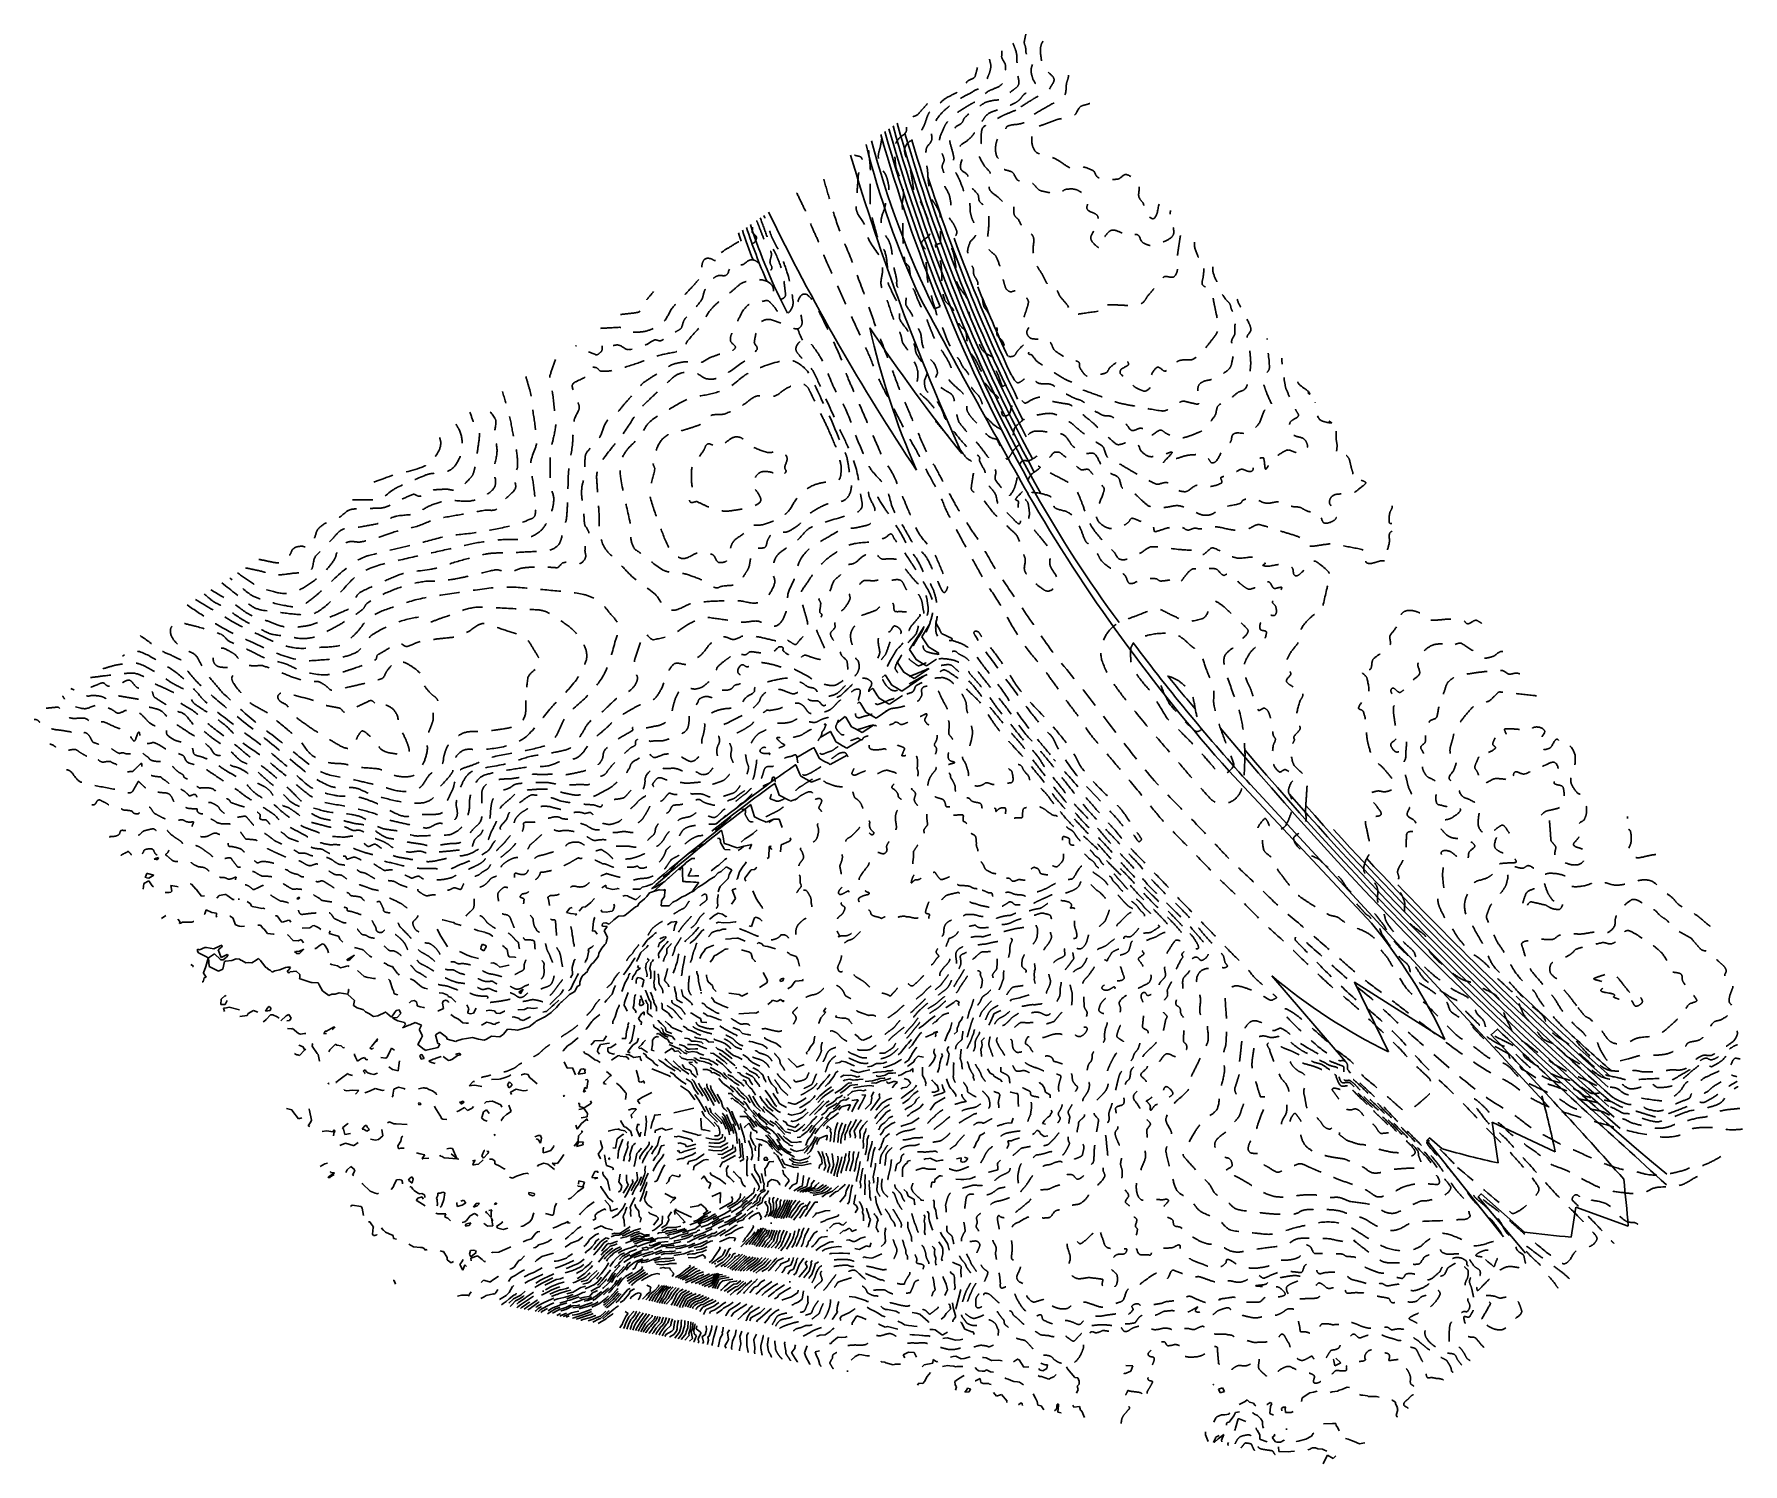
# Model space of a CAD drawing. Header units: feet. Extents: x 98894 to 101079, y 99244 to 101072.
import ezdxf

# ---------------------------------------------------------------- set-up
doc = ezdxf.new("R2010")
doc.units = ezdxf.units.FT
doc.header["$MEASUREMENT"] = 0
doc.linetypes.add('DGN Style 2', pattern=[43.344168, 26.006501, -17.337667])
for name, color, linetype, lineweight in [('Plan Prop Contour Major', 32, 'Continuous', 13), ('Plan Prop Contour Minor', 16, 'Continuous', 13), ('Survey Exist Contour Major', 62, 'DGN Style 2', 0), ('Survey Exist Contour Minor', 94, 'DGN Style 2', 0)]:
    doc.layers.add(name, color=color, linetype=linetype, lineweight=lineweight)

msp = doc.modelspace()

# ---------------------------------------------------------------- linework, layer by layer
at = {"layer": 'Plan Prop Contour Major', "lineweight": 30}
for p, q in [((99830.4, 100064.4, 1160), (99840.3, 100068.3, 1160)), ((100859.8, 99533.9, 1180), (100865.9, 99572.4, 1180)), ((100932.8, 99548.2, 1180), (100865.9, 99572.4, 1180))]:
    msp.add_line(p, q, dxfattribs=at)
at = {"layer": 'Plan Prop Contour Major', "lineweight": 30, "flags": 128}
for points, elevation in [([(100032.4, 100314.5), (100013.8, 100285.2)], 1180), ([(100013.8, 100285.2), (100016.2, 100281.5), (100022.2, 100272.3), (100031.7, 100266.6), (100035.4, 100264.3)], 1180), ([(100035.4, 100264.3), (100048.1, 100272.9)], 1180), ([(99921.3, 100191.6), (99931.5, 100199.8)], 1170), ([(99931.5, 100199.8), (99932.1, 100198.9), (99939.5, 100186.5), (99945.5, 100183.2), (99953.1, 100179)], 1170), ([(99953.1, 100179), (99967.5, 100188.4)], 1170), ([(99810.6, 100087), (99811.3, 100084.9), (99815.4, 100071.2), (99822.4, 100068.1), (99828.4, 100065.3), (99829.4, 100064.9), (99830.4, 100064.4)], 1160)]:
    msp.add_lwpolyline(points, dxfattribs=dict(at, elevation=elevation))
at = {"layer": 'Plan Prop Contour Major', "lineweight": 30, "extrusion": (-2.5376e-07, -2.33482e-07, 1), "elevation": 1180, "flags": 128}
msp.add_lwpolyline([(100927.2, 99608.1, 0.007478), (100757.5, 99792.8), (100765.5, 99799.9, 0.004831), (100982, 99600.7)], format="xyb", dxfattribs=at)
at = {"layer": 'Plan Prop Contour Major', "lineweight": 30, "extrusion": (7.18791e-07, 5.38844e-07, 1), "elevation": 1180.1, "flags": 128}
msp.add_lwpolyline([(100801.5, 99513.3), (100741.1, 99585.4), (100744.6, 99589.2), (100800, 99540.5)], dxfattribs=at)
at = {"layer": 'Plan Prop Contour Major', "lineweight": 30}
for centre, radius, start, end in [((102053.5, 101538.2, 1190), 2136, 195.7564, 208.1975), ((102053.5, 101538.2, 1200), 2106, 202.006, 204.6427), ((101220.8, 100941.2, 1182), 1115.4, 218.2291, 221.0115), ((101021.4, 101281.2, 1180), 1754.7, 262.7526, 264.718)]:
    msp.add_arc(centre, radius, start, end, dxfattribs=at)
at = {"layer": 'Plan Prop Contour Major', "lineweight": 30, "extrusion": (7.08974e-06, -8.8585e-06, 1)}
msp.add_arc((101383.6, 98001.5, 1159.8), 2612.1, 127.0253, 130.5921, dxfattribs=at)
at = {"layer": 'Plan Prop Contour Major', "lineweight": 30, "extrusion": (0, 0, -1)}
for centre, radius, start, end in [((-103797.9, 103003.2, -1190), 4381.9, 311.2273, 317.7182), ((-103797.9, 103003.2, -1200), 4351.9, 311.5594, 312.574), ((-99283.1, 99421.9, -1180), 1654.5, 173.5385, 175.6223)]:
    msp.add_arc(centre, radius, start, end, dxfattribs=at)
at = {"layer": 'Plan Prop Contour Minor', "lineweight": 30}
for p, q in [((100045.7, 100720.6, 1182), (100053, 100723.7, 1182)), ((100604.4, 99935.5, 1184), (100422.6, 100129.9, 1184)), ((100679.3, 99864.8, 1182), (100449.6, 100112.7, 1182)), ((99793.1, 100031.7, 1158), (99801.7, 100033.7, 1158)), ((99722.9, 100008.7, 1156), (99685.7, 99975.6, 1156)), ((100477.1, 99868.1, 1184), (100571.1, 99758.4, 1184)), ((100830.2, 99701.8, 1182), (100679.3, 99864.8, 1182)), ((100839.4, 99643, 1182), (100758.8, 99681, 1182)), ((100766.4, 99628.8, 1182), (100758.8, 99681, 1182))]:
    msp.add_line(p, q, dxfattribs=at)
at = {"layer": 'Plan Prop Contour Minor', "lineweight": 30, "flags": 128}
for points, elevation in [([(100039, 100317), (100029.5, 100301.4)], 1182), ([(100048.2, 100322.9), (100047.2, 100319.8)], 1184), ([(100047.2, 100319.8), (100048.8, 100316.6), (100049.3, 100315.6), (100050.6, 100313.2), (100051.8, 100311.1), (100052.5, 100309.8), (100054.3, 100306.5), (100054.4, 100306.3), (100054.6, 100305.9), (100055, 100305.7), (100055.2, 100305.6), (100055.5, 100305.5), (100059.9, 100303.2), (100062.5, 100302), (100064.5, 100301), (100065.5, 100300.5), (100068.8, 100299)], 1184), ([(100029.5, 100301.4), (100034.4, 100293.9), (100037.9, 100288.6), (100043.3, 100285.3), (100051.1, 100280.6)], 1182), ([(100065.8, 100295.8), (100068.8, 100299)], 1184), ([(100002.9, 100277.2), (99998.1, 100268.9)], 1178), ([(99998.1, 100268.9), (99999.6, 100266.7), (100006.6, 100256.1), (100017.4, 100249.5), (100019.7, 100248.1)], 1178), ([(100048.9, 100278.4), (100051.1, 100280.6)], 1182), ([(99978.8, 100249.3), (99982.5, 100252.7)], 1176), ([(99982.5, 100252.7), (99987.1, 100245.6), (99990.9, 100239.8), (99996.9, 100236.2), (100004, 100231.8)], 1176), ([(100004, 100231.8), (100031.9, 100251.3)], 1176), ([(100019.7, 100248.1), (100038.6, 100261.1)], 1178), ([(99947.1, 100216.4), (99949.4, 100218.4)], 1172), ([(99949.4, 100218.4), (99950.1, 100217.4), (99951.2, 100215.6), (99955.2, 100209.2), (99957.6, 100205.3), (99968.1, 100199.3), (99971, 100197.6)], 1172), ([(99961.5, 100231.7), (99966.4, 100236)], 1174), ([(99966.4, 100236), (99966.6, 100235.6), (99967.1, 100234.9), (99971.9, 100227.3), (99974.7, 100223), (99979.1, 100220.4), (99986.9, 100215.8), (99988, 100215.2)], 1174), ([(99988, 100215.2), (100004.5, 100226.4)], 1174), ([(99971, 100197.6), (99987.3, 100208.5)], 1172), ([(99899.4, 100172.7), (99911.8, 100180), (99912.3, 100180.3), (99912.4, 100180.4), (99912.4, 100180.4), (99915.6, 100174.7), (99919.4, 100167.8), (99919.7, 100167.2), (99920, 100166.7), (99921, 100166.2), (99927.9, 100162.3), (99933.6, 100159.2)], 1168), ([(99869.6, 100147), (99889.3, 100158.6), (99890.5, 100159.3), (99890.9, 100159.5), (99891.2, 100159.7), (99891.4, 100159.8), (99891.4, 100159.8), (99891.4, 100159.8), (99891.9, 100158.9), (99892.4, 100157.9), (99895.6, 100151.5), (99898.5, 100145.8), (99904, 100142.7), (99910.3, 100139.3), (99911.3, 100138.7), (99912.2, 100138.2)], 1166), ([(99933.6, 100159.2), (99951.3, 100169.9)], 1168), ([(99866.5, 100136.9), (99866.8, 100137.1), (99867.1, 100137.3), (99868, 100137.8), (99868.1, 100137.9), (99868.1, 100137.9), (99873.3, 100126), (99874.5, 100123.4), (99881.5, 100119.5), (99888.4, 100115.8)], 1164), ([(99912.2, 100138.2), (99933.8, 100150.2)], 1166), ([(99841.6, 100114.1), (99841.6, 100114.1), (99841.6, 100114.1), (99842, 100113), (99842.4, 100112), (99844.8, 100105.4), (99847.1, 100099), (99859.4, 100092.6), (99860.4, 100092.1), (99861.4, 100091.5)], 1162), ([(99888.4, 100115.8), (99899.6, 100120.5)], 1164), ([(99861.4, 100091.5), (99869.5, 100094.4)], 1162), ([(99773.4, 100054.3), (99775.2, 100045.6), (99776.8, 100037.4), (99781.5, 100035.8), (99784.7, 100034.7), (99788.2, 100033.5), (99793.1, 100031.7)], 1158), ([(99722.9, 100008.7), (99723.2, 100003.9), (99723.3, 100002.1), (99723.4, 99999.8), (99723.5, 99998.1), (99723.5, 99996), (99723.7, 99992.4), (99723.7, 99992), (99723.8, 99988.5), (99726.8, 99988.5), (99727.7, 99988.4), (99731.3, 99988.2), (99733.4, 99988.1), (99737.2, 99987.8), (99739.1, 99987.7), (99740.2, 99987.6), (99743.8, 99987.2), (99743.8, 99987.2), (99743.8, 99987.2), (99743.7, 99987.1), (99742.3, 99985.2), (99735.1, 99975.2)], 1156), ([(100698.5, 99786.8), (100582.8, 99859.9), (100626.2, 99771)], 1184)]:
    msp.add_lwpolyline(points, dxfattribs=dict(at, elevation=elevation))
at = {"layer": 'Plan Prop Contour Minor', "lineweight": 30, "extrusion": (2.27724e-06, 1.70281e-06, 1), "elevation": 1182.4, "flags": 128}
msp.add_lwpolyline([(100773.5, 99534.2), (100675.3, 99657.7), (100678.7, 99660.9), (100695.1, 99646.9)], dxfattribs=at)
at = {"layer": 'Plan Prop Contour Minor', "lineweight": 30}
for centre, radius, start, end in [((102053.5, 101538.2, 1182), 2160, 195.9742, 202.1534), ((102053.5, 101538.2, 1184), 2154, 195.9202, 209.24), ((102053.5, 101538.2, 1186), 2148, 195.8659, 209.3701), ((102053.5, 101538.2, 1188), 2142, 195.8113, 208.6212), ((102053.5, 101538.2, 1192), 2130, 196.1668, 207.421), ((101061.5, 101223.9, 1182), 1133.6, 194.7347, 206.3548), ((102053.5, 101538.2, 1194), 2124, 196.4593, 206.8625), ((102776.4, 101759, 1186), 2960.3, 196.5233, 204.4077), ((102053.5, 101538.2, 1196), 2118, 197.8278, 206.1285), ((102053.5, 101538.2, 1198), 2112, 200.135, 205.2453), ((100937.6, 101137.3, 1186), 1155.1, 202.4974, 203.2919), ((101520.4, 101240.7, 1184), 1543.5, 209.2718, 216.6236), ((101066.9, 98419, 1164), 2095.8, 124.9443, 128.3568), ((101063.7, 98416.5, 1158), 2085, 128.2345, 131.4256), ((100938.6, 100413.6, 1184), 714.5, 229.7666, 244.0695), ((99772.5, 99425.6, 1182), 1088.9, 11.5181, 15.3864), ((100983.9, 100632, 1182), 1026.5, 253.6646, 257.7678)]:
    msp.add_arc(centre, radius, start, end, dxfattribs=at)
at = {"layer": 'Plan Prop Contour Minor', "lineweight": 30, "extrusion": (0, 0, -1)}
for centre, radius, start, end in [((-101060.2, 101209.6, -1184), 1136.9, 335.3182, 345.7995), ((-102331.1, 102056.8, -1186), 2776.3, 326.2505, 334.1091), ((-100496.3, 101048.6, -1178), 738.5, 340.9153, 341.7917), ((-100496.3, 101048.6, -1180), 732.5, 338.767, 341.9303), ((-100496.3, 101048.6, -1182), 726.5, 336.2464, 342.0713), ((-100496.3, 101048.6, -1184), 720.5, 332.442, 342.2148), ((-115899.1, 109318, -1184), 18044.1, 330.68797, 331.59641), ((-100914.2, 100908, -1186), 974.5, 336.1825, 347.4682), ((-101858.4, 101960.2, -1186), 2278.1, 321.2941, 326.3097), ((-101995.1, 101542.3, -1184), 2113.8, 318.0702, 329.9626), ((-102309.9, 101802.9, -1182), 2513.6, 317.7427, 323.0974), ((-103797.9, 103003.2, -1182), 4405.9, 309.7236, 320.2384), ((-103797.9, 103003.2, -1184), 4399.9, 310.8045, 319.6967), ((-103797.9, 103003.2, -1186), 4393.9, 311.0081, 318.6477), ((-103797.9, 103003.2, -1188), 4387.9, 311.1903, 318.3247), ((-103797.9, 103003.2, -1192), 4375.9, 311.2451, 316.9851), ((-103797.9, 103003.2, -1194), 4369.9, 311.4108, 316.3061), ((-100052.4, 99482.4, -1184), 714.2, 140.6236, 154.7758), ((-103797.9, 103003.2, -1198), 4357.9, 311.5117, 313.6601), ((-103797.9, 103003.2, -1196), 4363.9, 311.5445, 313.5806)]:
    msp.add_arc(centre, radius, start, end, dxfattribs=at)
at = {"layer": 'Plan Prop Contour Minor', "lineweight": 30, "extrusion": (0.003913, -0.005519, 0.999977)}
msp.add_arc((100863.1, 98678.9, 1000.1), 1770.4, 125.4499, 128.729, dxfattribs=at)
at = {"layer": 'Survey Exist Contour Major', "lineweight": 30, "flags": 128}
for points, elevation in [([(99965.5, 99791.5), (99963.5, 99789.6), (99954.7, 99786), (99952.4, 99786.1), (99949.7, 99788.1), (99947.5, 99790.4), (99944.1, 99793.2), (99939.9, 99796.1), (99941.3, 99802), (99942.9, 99805.2), (99941.1, 99805.5), (99936.9, 99810.7), (99936, 99812.3), (99931.6, 99813.8), (99926.9, 99814), (99919.6, 99815.4), (99919.7, 99817.5), (99918, 99820.3), (99915.9, 99822.7), (99911.9, 99825.1), (99909.5, 99827.4), (99906.3, 99826.4), (99903.5, 99822.6), (99906.5, 99821.7), (99900.1, 99814.2), (99897.7, 99807.6), (99895.2, 99801.6), (99893.4, 99799), (99892.6, 99791.1), (99892.3, 99789.1), (99891.3, 99783.4), (99890.9, 99782), (99886.6, 99776.7), (99884.8, 99773), (99881.8, 99769.9), (99883, 99763.2), (99885.2, 99761.9), (99882, 99758.3), (99880.4, 99755.2), (99871, 99751.9), (99869.9, 99751.3), (99869, 99751.8), (99869.3, 99752.2), (99860.1, 99760.6), (99858.8, 99761.9), (99858.7, 99763.7), (99857.9, 99767.4), (99853.9, 99772.8), (99853.1, 99773.8), (99849.4, 99776.6), (99849, 99776.9), (99849, 99777), (99848.7, 99777.2), (99842.7, 99781.9), (99836.5, 99784.3), (99829.3, 99787.5), (99828.7, 99788.8), (99825.5, 99788.2), (99820.4, 99789.7), (99814.7, 99791.5), (99808.9, 99792.6), (99808, 99792.8), (99807.4, 99793.2), (99806, 99793.2), (99800.1, 99794.3), (99796.3, 99798.4), (99795.4, 99799.2), (99786.6, 99802.5), (99785.5, 99803.1), (99782.7, 99805.3), (99779.7, 99807), (99774.7, 99811.1), (99769.8, 99812.1), (99765.9, 99813.9), (99758.6, 99816.5), (99755.9, 99817.1), (99754.4, 99817.2), (99754.1, 99818.1), (99746.2, 99823.4), (99740.6, 99826), (99737.3, 99827.8), (99735, 99833), (99733.1, 99834.9), (99724.8, 99841.6), (99723.8, 99842.1), (99723.7, 99842.7), (99722.5, 99848.1), (99721.9, 99850.6), (99720.7, 99858.2), (99722.9, 99872.4), (99723, 99874.9), (99723.2, 99875.7), (99723.1, 99876.4), (99724.3, 99881.9), (99724.7, 99883.1), (99726.4, 99892.8), (99726.8, 99894.4), (99727.1, 99896.6), (99727.9, 99901), (99728.6, 99902.9), (99729.8, 99904.8), (99733.5, 99910.4), (99739.1, 99914.7), (99745.7, 99922.4), (99746.7, 99923.9), (99748, 99925.4), (99755.4, 99930.3), (99758.5, 99932.4), (99768, 99936.3), (99769.2, 99936.7), (99775.9, 99935.9), (99784.5, 99936.4), (99790.5, 99937), (99794, 99936.4), (99797.5, 99936.1), (99804.9, 99933.2), (99806.4, 99932.8), (99811.4, 99931.3), (99814, 99938.9), (99815.2, 99942), (99817.6, 99943), (99822.3, 99940.8), (99825, 99938.1), (99826.6, 99939.5), (99828, 99941.8), (99826.8, 99944.5), (99825.4, 99955.9), (99823.1, 99958.5), (99822.3, 99960.1), (99820.7, 99962.3), (99817.5, 99967.1), (99812.3, 99979), (99810.7, 99979.2), (99806.6, 99981.7), (99806.6, 99982.6), (99807.1, 99983.2), (99803.2, 99991.5), (99802.9, 99991.9), (99803.2, 99992.8), (99804.3, 99994.7), (99811, 100003.6), (99815.1, 100004.2), (99815.8, 100004.2), (99817.4, 100006), (99824.2, 100012.1), (99826.6, 100015.4), (99833.7, 100019.5), (99834.1, 100033.3), (99834.1, 100033.5), (99834.2, 100033.5), (99834.2, 100033.6), (99836.7, 100033.8), (99834.7, 100033.1), (99842.8, 100021.9), (99847, 100023.8), (99848.2, 100024.7), (99848.7, 100025.6), (99849.3, 100035.5), (99859.3, 100039.6), (99861.9, 100041.3), (99861, 100044.5), (99858.9, 100048.9), (99853.1, 100054.5), (99852.3, 100054.9), (99851.8, 100055.7), (99847, 100068.5), (99840.3, 100068.3), (99833.7, 100064), (99829.7, 100061.6), (99823.1, 100057.4), (99818.7, 100054.5), (99813.5, 100050), (99806.7, 100045.4), (99803.2, 100043.3), (99797, 100037.3), (99794.7, 100035.3), (99794, 100034.8), (99783.9, 100029.1), (99783.9, 100029.1), (99783.7, 100029), (99777.3, 100029.4), (99776.5, 100030.6), (99775, 100033.2), (99771.7, 100038.5), (99772, 100041.7), (99770.4, 100043.9), (99764.9, 100042.8), (99762.6, 100041.3), (99753.6, 100037.5), (99747.2, 100035.1), (99742, 100033), (99738.2, 100028.4), (99732.1, 100025.4), (99727.8, 100021.9), (99722.6, 100016.4), (99713.6, 100008.6), (99713.2, 100008.4), (99713, 100008.1), (99712.7, 100007.7), (99708.3, 100002.4), (99704.1, 99999), (99699.8, 99996.1), (99696.1, 99992.3), (99693, 99990.5), (99686, 99986.1), (99683.9, 99985.1), (99677.2, 99982.8), (99671.9, 99981.2), (99669.3, 99978.7), (99666.7, 99978.8), (99660, 99978.7), (99651, 99979.7), (99648.3, 99979.4), (99640.5, 99979.5), (99639.9, 99979.5), (99639.4, 99979.4), (99634.1, 99978.5), (99625.8, 99980.7), (99625.2, 99983.8), (99619.6, 99980), (99614.4, 99973.6), (99613.5, 99970), (99610.3, 99966.7), (99606, 99961.8), (99599.2, 99956.2), (99595.4, 99955.8), (99588.7, 99947.8), (99586.9, 99956.5), (99579.2, 99954.5), (99574.8, 99948.9), (99579.9, 99947.8), (99588.2, 99946.7), (99581.4, 99940.3), (99579.2, 99934.9), (99580.3, 99932.9), (99581.8, 99925.5), (99582.2, 99921.9), (99582.4, 99920.3), (99582.9, 99917.6), (99584.1, 99910), (99584.8, 99908.1), (99584.9, 99905.1), (99588.4, 99899.2), (99588.3, 99896.1), (99585.8, 99889.8), (99586.2, 99889.1), (99584.9, 99887.9), (99584.8, 99887.6), (99582.1, 99878.9), (99582.7, 99869.6), (99582.1, 99868.9), (99581.9, 99868.4), (99577.3, 99861.2), (99575.4, 99856.9), (99572.5, 99853.5), (99568.5, 99846.3), (99567.7, 99845.3), (99567.3, 99844.5), (99560.8, 99838.5), (99559.1, 99837), (99553.3, 99831.1), (99549.3, 99827.6), (99539.8, 99827.6), (99538, 99827.3), (99533.2, 99826.1), (99525.5, 99827), (99521.2, 99825), (99513.2, 99824.7), (99512.1, 99825), (99510.9, 99824.9), (99504.6, 99826.2), (99503.6, 99826.4), (99503.5, 99826.4), (99503.4, 99826.4), (99503.1, 99826.3), (99495.8, 99822.7), (99489.7, 99819.9), (99485, 99820.4), (99482.7, 99823.1), (99476.2, 99824), (99468.5, 99822.6), (99461.9, 99828.4), (99461, 99829), (99458.9, 99827.9), (99459.6, 99826.9), (99455.9, 99820.3), (99452, 99819.3), (99448.9, 99820.3), (99448.7, 99821.8), (99449.9, 99825.9), (99446.1, 99834.4), (99445.2, 99834.6), (99438.2, 99832.4), (99434.6, 99833.6), (99427.5, 99840.3), (99423.4, 99841.5), (99423.3, 99843.3), (99416.8, 99845.8), (99410.4, 99846.4), (99406.4, 99845.4), (99404.3, 99847.9), (99399.9, 99850.6), (99393.2, 99852.4), (99390.3, 99853.7), (99388.9, 99854.4), (99386.9, 99856.1), (99380.8, 99861.3), (99379.2, 99862.3), (99376, 99863.8), (99373.2, 99867.8), (99367.8, 99866), (99364.4, 99865.8), (99362.1, 99867.2), (99360.2, 99870.1), (99359, 99871.2), (99353.6, 99877.8), (99352.2, 99879.8), (99351.3, 99879.9), (99346.5, 99881.8), (99344.2, 99883.4), (99339.9, 99885.3), (99336.3, 99886.3), (99333.4, 99887.6), (99331, 99889.2), (99328.4, 99889.9), (99323.5, 99893.4), (99318.6, 99897.3), (99315.3, 99900.8), (99315.1, 99901.3), (99314.5, 99901.4), (99313.7, 99901.7), (99299.1, 99905.4), (99297.5, 99905.6), (99293.6, 99906.4), (99293.2, 99907), (99288.9, 99910.7), (99285, 99914.9), (99283.9, 99918.2), (99283.8, 99918.4), (99282.8, 99918.8), (99271.2, 99922.1), (99273.6, 99927.5), (99273.6, 99928.2), (99272.6, 99928.6), (99270.9, 99928.6), (99263.4, 99925.1), (99258.1, 99929.3), (99254.8, 99931.1), (99253.7, 99931.6), (99252.7, 99932.2), (99250.3, 99931.8), (99249.2, 99931.2), (99246.8, 99929.3), (99236.1, 99928.8), (99229.7, 99930.6), (99227.9, 99931.4), (99223.3, 99934.5), (99220.5, 99939.4), (99218.2, 99939), (99215.9, 99937.8), (99211.3, 99936.5), (99210, 99937.3), (99204.8, 99944.7), (99202.9, 99944.7), (99203.4, 99945.7), (99199.1, 99947), (99193.9, 99951.1), (99190.8, 99953), (99187, 99954.5), (99185.3, 99954.1), (99179.7, 99955.2), (99173, 99956.8), (99172.5, 99957), (99172.1, 99957.1), (99172.1, 99957.3), (99170.7, 99960), (99164.2, 99965), (99156, 99966), (99155.9, 99966), (99155.9, 99966), (99148, 99965.7), (99143.6, 99968.9), (99140.7, 99971.3), (99140.3, 99971.5), (99139.7, 99972), (99138, 99972.1), (99130.6, 99970.7), (99127.9, 99967.2), (99121.7, 99967.3), (99118.1, 99968.4), (99115.9, 99971.1), (99115.3, 99971), (99108.3, 99970), (99102.2, 99977.4), (99102.5, 99978.2), (99100.9, 99978.9), (99095.2, 99985.1), (99093.6, 99985.5), (99089.3, 99983.6), (99084.7, 99979.8), (99082, 99980.8), (99076.6, 99982.1), (99068.9, 99983.4), (99070, 99976.1), (99069, 99974.9), (99066.7, 99974.6), (99062.4, 99974.6), (99057.8, 99974.6), (99053.5, 99979.2), (99047.4, 99981.1), (99046.7, 99981.8), (99044.9, 99983.2), (99040.7, 99989.3), (99034.5, 99986.1), (99033.9, 99982), (99033.5, 99979.3), (99032.9, 99978.9)], 1160), ([(99807.2, 99386.5), (99807.2, 99386.8), (99805.7, 99395.6), (99805.6, 99396.2), (99805.8, 99408.5), (99806.9, 99410.5), (99809.3, 99414.9), (99810.4, 99416.6), (99812, 99418.1), (99816.3, 99422), (99818, 99425.6), (99819.2, 99427.9), (99821.1, 99428.9), (99822.5, 99430.3), (99835, 99441), (99841.3, 99446.2), (99846, 99448.5), (99851, 99454), (99855.2, 99455.1), (99862.8, 99457.5), (99870.7, 99463.1), (99871.8, 99470.2), (99877.2, 99479.3), (99879, 99483), (99885.5, 99490.3), (99888.5, 99500.2), (99887.6, 99501.6), (99891, 99506.3), (99902.1, 99516), (99905.6, 99518.5), (99913.7, 99520.8), (99923, 99521.8), (99923.2, 99521.8), (99932.7, 99521.7), (99933.6, 99521.6), (99940.2, 99520.6), (99949.1, 99518.1), (99958.5, 99522.9), (99962.7, 99521.7), (99964.3, 99525.9), (99964.7, 99527), (99965, 99527.3), (99965.4, 99528.3), (99972.6, 99535.2), (99974.4, 99539.1), (99971.1, 99546.5), (99972.3, 99552.9), (99973.4, 99556), (99970.9, 99560.8), (99969, 99562.9), (99966.6, 99568.7), (99965.2, 99572.7), (99965.3, 99576), (99963.8, 99583.3), (99962.9, 99585.5), (99963, 99591.8), (99962.2, 99600.3), (99962.6, 99602.8), (99961.7, 99609.9), (99961.6, 99611.8), (99964.2, 99624.6), (99965, 99629.6), (99967.6, 99643.3), (99967.9, 99644.9), (99970.6, 99651.2), (99971.2, 99653.3), (99971.8, 99657.6), (99972.8, 99660.1), (99975, 99662.9), (99979.6, 99668.4), (99980.6, 99671.4), (99982, 99672.7), (99991.2, 99679.1), (99991.5, 99679.3), (100002, 99683.4), (100008.4, 99686.4), (100012.6, 99690), (100015.8, 99692.9), (100023.4, 99697.2), (100027.2, 99699.7), (100031.5, 99704.8), (100033, 99706.7), (100033.6, 99707.1), (100034.2, 99707.7), (100041.4, 99714.2), (100044.1, 99714.6), (100044.9, 99714.5), (100049.8, 99716.3), (100055.6, 99717.9), (100059.1, 99720), (100057.9, 99721.4), (100056.3, 99725.3), (100055, 99730), (100053.6, 99736.5), (100050.2, 99739.3), (100048.9, 99742.3), (100049.1, 99743.7), (100051.6, 99750.2), (100052.4, 99756.8), (100053.2, 99759.2), (100053.6, 99761.3), (100056, 99766.2), (100054, 99769.8), (100052.8, 99771.9), (100055.9, 99777.5), (100055.9, 99777.6), (100056, 99777.6), (100059.6, 99786.5), (100061.9, 99792.3), (100062.5, 99794.4), (100064.4, 99797), (100066.1, 99801.3), (100067.8, 99807.8), (100067.8, 99808), (100067.9, 99808.1), (100070.7, 99813.5), (100071, 99816.1), (100066.9, 99820.3), (100062.8, 99820.5), (100057.4, 99818.6), (100055.5, 99817.2), (100049.8, 99812.3), (100047.5, 99809.2), (100045.8, 99808.6), (100037.8, 99801.8), (100034.4, 99799.4), (100027.9, 99794.6), (100022.7, 99787.9), (100021.4, 99785.6), (100020, 99783.9), (100017.1, 99779.5), (100013, 99775.7), (100010.1, 99771.8), (100008.6, 99767.4), (100005.4, 99762.7), (100002.4, 99760.5), (99994.7, 99756.1), (99989.8, 99753.9), (99983.1, 99751.4), (99976.7, 99750.7), (99973.5, 99750.3), (99971.4, 99750.3), (99969.2, 99749.2), (99963.7, 99748.2), (99954.6, 99746.1), (99948.5, 99744.3), (99943.8, 99745.7), (99939.5, 99747.4), (99933.8, 99750.2), (99930.2, 99750.5), (99924.2, 99747.3), (99919.5, 99744.3), (99917, 99739.3), (99912.1, 99733.2), (99910.8, 99731.1), (99909, 99729.9), (99903.2, 99723.9), (99897.7, 99719.1), (99894.8, 99716.8), (99891.3, 99712.7), (99887.7, 99709), (99886, 99707.4), (99877.7, 99702), (99876.3, 99700.8), (99870.6, 99698.2), (99865, 99696.8), (99858.2, 99699.2), (99856.3, 99699.7), (99847.8, 99704.3), (99847, 99705.3), (99844.9, 99709.5), (99841.6, 99714.4), (99839.5, 99716.7), (99838.3, 99720.9), (99838.1, 99721.5), (99837, 99722.7), (99831.4, 99728.3), (99830.2, 99731.1), (99829.6, 99733.8), (99827.9, 99736.2), (99825.9, 99741.4), (99824, 99743.3), (99821.4, 99745.8), (99820.1, 99747.1), (99814.5, 99749.8), (99811.9, 99751.1), (99803.6, 99757.5), (99802.9, 99758.3), (99800.8, 99760.6), (99794.5, 99764), (99788.4, 99766.1), (99787.9, 99766.6), (99787.1, 99767.2), (99782.1, 99771.2), (99780.2, 99773), (99778.8, 99774.6), (99776.5, 99776.5), (99771.1, 99778.5), (99770.1, 99779.1), (99767.9, 99779.8), (99763.3, 99783.3), (99756.4, 99783.7), (99753.1, 99786.5), (99752.9, 99786.7), (99752.4, 99786.8), (99741.2, 99788.7), (99739.8, 99789.2), (99736, 99791.7), (99733.3, 99792.9), (99726.4, 99795.1), (99724.8, 99795.9), (99720.6, 99797.1), (99712, 99801), (99710.5, 99801.6), (99709.3, 99802.5), (99706.9, 99804.8), (99704.9, 99806.8), (99700, 99811.2), (99699.3, 99812.4), (99697.8, 99815.6), (99693.1, 99819.2), (99690.2, 99823), (99690, 99827.8), (99686.7, 99833.9), (99686.6, 99836.6), (99685.5, 99838.4), (99684.9, 99841.4), (99681.6, 99849.3), (99681.1, 99850.3), (99681.1, 99855.3), (99681.1, 99855.8), (99682.8, 99866.4), (99682.7, 99872.7), (99681.7, 99877.3), (99682.7, 99883.2), (99682.8, 99884.6), (99684.8, 99886.9), (99687.5, 99890.3), (99687.4, 99892.3), (99688.7, 99900.5), (99692.5, 99905.7), (99693.5, 99909.5), (99700.3, 99914.9), (99701.5, 99916.2), (99701.9, 99916.6), (99702.4, 99917.5), (99701.1, 99918.1), (99699.1, 99917.5), (99690.2, 99913.6), (99688.2, 99911.1), (99679.8, 99907.6), (99677.8, 99904.7), (99670.2, 99897.8), (99669.9, 99897.5), (99669.8, 99897), (99666, 99889.4), (99665.8, 99889.1), (99660.4, 99879.3), (99656.4, 99872.9), (99656, 99871), (99654.8, 99869.4), (99654, 99865.8), (99649.5, 99858.5), (99646.6, 99850.2), (99646.6, 99850.1), (99643.5, 99842.6), (99643.1, 99841.5), (99642.4, 99831.6), (99642.2, 99829.9), (99639.8, 99824.7), (99639.6, 99824.5), (99637.2, 99815.7), (99634, 99809.6), (99634.2, 99806.8), (99633.6, 99803.6), (99629.2, 99796.4), (99622.8, 99785.7), (99622.8, 99785.4), (99622.5, 99785.4), (99610.7, 99784.9), (99608.8, 99781.8), (99604.1, 99778.3), (99601.9, 99776.8), (99594, 99773.8), (99599, 99768.7), (99602.2, 99767.4), (99610.8, 99761), (99611.4, 99760.8), (99614.2, 99759.6), (99621.9, 99754.7), (99625.2, 99753.6), (99625, 99751.6), (99623.7, 99747.4), (99631.2, 99741.3), (99631.5, 99741.3), (99631.9, 99740.1), (99630.2, 99739.7), (99623, 99732.4), (99622.4, 99730.3), (99625.4, 99729.6), (99633.4, 99735.9), (99634.8, 99734.2), (99643.3, 99727.6), (99650.6, 99718.8), (99651.2, 99718.2), (99651.3, 99718.1), (99651.3, 99716.6), (99650, 99707.5), (99651, 99706.9), (99653, 99704.8), (99657.8, 99700.5), (99654.2, 99696.5), (99658.6, 99697.9), (99663.4, 99698.1), (99664.1, 99697.6), (99664.2, 99697.3), (99664, 99697.1), (99657.7, 99690.4), (99658.7, 99686.4), (99653.3, 99687.1), (99643.1, 99684.8), (99648.8, 99674.8), (99651, 99674.4), (99656.5, 99670), (99656.6, 99669.7), (99660.5, 99659.2), (99660.3, 99658.6), (99660.1, 99656.7), (99666.4, 99657.3), (99661.1, 99652.3), (99659.5, 99650.6), (99656.1, 99639.7), (99656.3, 99635.2), (99656.1, 99634.3), (99655.8, 99633.8), (99653.1, 99626.3), (99652.5, 99622.4), (99651.8, 99617.6), (99651.9, 99607.3), (99652, 99604.1), (99654.1, 99600.5), (99653.8, 99600), (99653.5, 99599.4), (99646.8, 99589.5), (99644.5, 99586.2), (99642.1, 99584.4), (99634.6, 99578.9), (99628.3, 99584.3), (99626.8, 99586.2), (99619, 99598.2), (99618.5, 99600.4), (99616.1, 99610), (99616, 99610.1), (99614.9, 99614.3), (99614.9, 99614.9), (99614.9, 99617.7), (99611, 99617.8), (99607.4, 99610.2), (99614.9, 99609.9), (99604.5, 99606.2), (99596.9, 99598.1), (99596.5, 99597.5), (99596.2, 99596.9), (99589.2, 99591.9), (99585.2, 99588), (99580.5, 99583.8), (99576.8, 99582.6), (99572.5, 99582.8), (99569.6, 99583.2), (99565.1, 99581.5), (99562.4, 99578.4), (99560.1, 99572.8), (99558.3, 99563.1), (99557.9, 99562.4), (99557.2, 99561.9), (99556.4, 99561.9), (99545.4, 99564.8), (99540.3, 99564.8), (99533.8, 99567.5), (99530.8, 99556.8), (99529.1, 99554.7), (99528.2, 99553.6), (99519.9, 99548.4), (99518.6, 99547.9), (99515.3, 99547.1), (99512.6, 99548.5), (99508.3, 99548), (99504.8, 99546.8), (99502.8, 99546.4), (99494, 99543.9), (99487.1, 99545.3), (99485.5, 99547.6), (99492.3, 99552.4), (99493.3, 99553.4), (99493.6, 99554.1), (99492, 99554.2), (99491, 99553.9), (99483, 99550), (99479, 99558.2), (99480.6, 99548.4), (99473.9, 99548.2), (99469.7, 99551.2), (99467.8, 99550.5), (99467.1, 99551.3), (99462.8, 99553.9), (99458.8, 99556.2), (99460.6, 99559.7), (99461, 99562), (99457.2, 99564.4), (99451.9, 99561.2), (99446.9, 99555.4), (99444.9, 99553.6), (99438, 99551.8), (99431.1, 99550.8), (99429.8, 99550.6), (99429.5, 99551.6), (99423.3, 99558.4), (99419.9, 99559.3), (99419.3, 99560.4), (99420.6, 99563.7), (99410.6, 99563.8), (99405.7, 99564.8), (99402.8, 99566.8), (99402.5, 99567), (99395.8, 99573), (99395.5, 99572.8), (99395.8, 99573), (99383.8, 99580.2), (99382.9, 99580.8), (99383.3, 99581.4), (99384.9, 99584), (99390.3, 99585.5), (99395.4, 99575.4), (99393.6, 99586.9), (99393.3, 99587.4), (99393.2, 99587.9), (99389.8, 99589.7), (99387, 99589.5), (99384.4, 99590.6), (99380, 99593.7), (99378.6, 99595.1), (99376.7, 99597.8), (99367.9, 99601.5)], 1150), ([(99760.9, 99395.5), (99761.5, 99398.3), (99763.1, 99405.4), (99763.2, 99405.9), (99763.4, 99406.3), (99763.6, 99407.7), (99766.8, 99418.6), (99767.7, 99423.5), (99768, 99424.1), (99769.9, 99425.6), (99776.3, 99431.4), (99778.7, 99433.8), (99783.1, 99440.5), (99786.5, 99442.6), (99792, 99446.3), (99796.6, 99449.6), (99800.8, 99454.7), (99802.1, 99455.9), (99808.4, 99461.8), (99812.8, 99467.2), (99815.6, 99470.2), (99819.3, 99471.3), (99823.6, 99476.4), (99834.1, 99482.7), (99836.1, 99483.9), (99840.2, 99488.6), (99848.1, 99497.9), (99849.2, 99499.7), (99858.7, 99503.7), (99859.9, 99506.8), (99860.7, 99510), (99865.4, 99515.5), (99865.8, 99516), (99866, 99516.3), (99867.2, 99518.8), (99871, 99526.5), (99871.5, 99527.3), (99871.7, 99528.4), (99873.2, 99531.8), (99875, 99535.6), (99875.4, 99537.6), (99876.2, 99540.8), (99877.4, 99542.8), (99878.3, 99545.4), (99880.6, 99549.1), (99884.7, 99554.7), (99884.8, 99554.8), (99884.8, 99554.9), (99884.9, 99555), (99893.1, 99562.6), (99894.8, 99565.1), (99896.4, 99564.8), (99904.5, 99567.1), (99905.8, 99567.6), (99914.4, 99568.1), (99916.4, 99568.4), (99916.8, 99568.9), (99917.2, 99569.4), (99931.8, 99587.7), (99932.6, 99593.1), (99936.2, 99599.6), (99936.4, 99600.1), (99935.9, 99612.5), (99941.2, 99631.7), (99941.3, 99632.1), (99941.4, 99632.7), (99941.5, 99633), (99941.7, 99639.7), (99942.6, 99642.6), (99943.5, 99645.9), (99944, 99649.6), (99943.6, 99653.8), (99944.3, 99659.3), (99944.4, 99662.9), (99943.1, 99667.9), (99942.9, 99670), (99945, 99673.1), (99949, 99679.5), (99949.8, 99680.6), (99955.1, 99688), (99961.7, 99693.3), (99964.1, 99696.5), (99966.7, 99699.8), (99970, 99704.3), (99974.4, 99710.4), (99975, 99711.1), (99975.5, 99711.4), (99974.8, 99716.9), (99983, 99718.7), (99991.7, 99725.1), (99994.9, 99729.2), (99998.3, 99732), (99995.4, 99733), (99994.4, 99732.8), (99993.1, 99733), (99986.4, 99730.3), (99984.5, 99732.5), (99980, 99731), (99978.8, 99730.9), (99977.5, 99730.3), (99969.7, 99726.9), (99962.7, 99727.7), (99959, 99727.4), (99951.7, 99726.4), (99949.8, 99726.2), (99942, 99724.7), (99939.6, 99724.4), (99934.1, 99719.9), (99931.7, 99718), (99929.4, 99716.4), (99924.4, 99713.1), (99920.6, 99711.7), (99919.1, 99708.9), (99915.4, 99706.3), (99911.8, 99704), (99908.5, 99702.1), (99905.9, 99699.5), (99903.3, 99696), (99898.9, 99692.4), (99898.7, 99692.3), (99898.6, 99692.1), (99892.8, 99686.1), (99889.7, 99683.2), (99886.9, 99679.8), (99886.6, 99679.4), (99879.2, 99671.6), (99875, 99668.4), (99871.2, 99665.7), (99865, 99664.5), (99861.7, 99666.8), (99855, 99668.6), (99851.6, 99672.2), (99849.2, 99675), (99848.6, 99675.7), (99843.4, 99681.1), (99842.1, 99681.8), (99839.7, 99683.5), (99837.3, 99686), (99832.3, 99690), (99826.8, 99695), (99825.5, 99697.2), (99821.9, 99700.5), (99819.2, 99704), (99817.1, 99707.2), (99815.2, 99710.5), (99812.1, 99716.2), (99809.5, 99719.6), (99808.4, 99720.5), (99806.5, 99722.4), (99802.4, 99726.8), (99799.4, 99729.5), (99799, 99730.6), (99797.5, 99731.2), (99791.1, 99735.3), (99790.5, 99735.8), (99787.8, 99738.8), (99781.9, 99741.6), (99780.3, 99743), (99778.7, 99746), (99773.1, 99751.3), (99772.1, 99751.8), (99770.2, 99752.9), (99765.7, 99756.1), (99761.9, 99758.6), (99759.3, 99759.4), (99756.9, 99760.9), (99754, 99761.7), (99748.3, 99762.6), (99747, 99762.8), (99744.9, 99763.9), (99741, 99766.1), (99735.6, 99766.7), (99732.2, 99767.5), (99731.7, 99767.4), (99730.7, 99767.7), (99730.3, 99768.1), (99725.6, 99769.5), (99721.1, 99773.4), (99719.2, 99775), (99717.9, 99775.3), (99712.9, 99777.2), (99711.2, 99778.2), (99703.8, 99781.1), (99703.3, 99781.8), (99700.2, 99783.5), (99698.7, 99786.3), (99690.7, 99790.5), (99687.4, 99789), (99685.1, 99785.7), (99685, 99779.8), (99683.8, 99772.9), (99688.8, 99771.7), (99692, 99770), (99695.2, 99766), (99698, 99764), (99699.7, 99762.8), (99703.1, 99760), (99711.5, 99752.1), (99718.3, 99748.2), (99720, 99746.6), (99722.8, 99744.6), (99733.7, 99737.1), (99736.6, 99734.8), (99738, 99733.5), (99739.6, 99730.1), (99742.2, 99725), (99746.5, 99719.2), (99750.9, 99711.4), (99754.3, 99705.5), (99759.3, 99696.2), (99760.1, 99693.2), (99764.8, 99688.6), (99767.2, 99686.1), (99770.9, 99682.3), (99772.6, 99680.7), (99774.3, 99676.4), (99775.5, 99674.1), (99776.9, 99669.6), (99777.8, 99660.1), (99777.5, 99657.7), (99770.4, 99653.9), (99763.8, 99654.1), (99758.1, 99654.7), (99751.3, 99656.2), (99735.9, 99651.6), (99728.4, 99649.4), (99726.8, 99652.6), (99719.8, 99654.4), (99714.4, 99653.3), (99713.2, 99652.9), (99710.7, 99652.5), (99705.2, 99652.8), (99698.4, 99651.3), (99696.2, 99650.8), (99696, 99650.1), (99695.7, 99649.6), (99692, 99640.2), (99688.6, 99636.1), (99683.7, 99627.6), (99680, 99620.9), (99679.6, 99618.7), (99679.7, 99617.7), (99679.5, 99616.4), (99675.7, 99607.1), (99673.7, 99602.1), (99670.5, 99594.4), (99669.9, 99593.8), (99667, 99586.1), (99664.9, 99580.2), (99662.5, 99575.7), (99663.6, 99572), (99663.7, 99572), (99667.6, 99567.1), (99667.7, 99561.4), (99668.8, 99559.3), (99670.5, 99558.2), (99668.2, 99550.1), (99661.5, 99547.4), (99657.7, 99544), (99651.6, 99541.2), (99647, 99538.1), (99641.7, 99536.3), (99637.4, 99536.5), (99632.2, 99534.3), (99630.2, 99535), (99627.3, 99536), (99624.2, 99536.7), (99620.5, 99535.4), (99614.3, 99530.1), (99612.5, 99528.8), (99611.1, 99525.7), (99607.3, 99521.4), (99606.3, 99520.2), (99603.6, 99517.7), (99600.5, 99515.6), (99597.4, 99512.3), (99594, 99509.1), (99593, 99508.4), (99583.5, 99503.5), (99583.4, 99503.5), (99583.4, 99503.5), (99583.3, 99503.5), (99574.3, 99499.2), (99569.1, 99497.3), (99565.5, 99495.9), (99561.7, 99494.6), (99557.2, 99493.3), (99556.6, 99493.3), (99553.8, 99491.8), (99545.8, 99487.4), (99543.2, 99485.9), (99535.9, 99482.2), (99531.6, 99480.4), (99525.9, 99477.8), (99521.1, 99474.7), (99516.6, 99471), (99513.5, 99468), (99510.7, 99462.3), (99510, 99460.8), (99507.8, 99459.6), (99501.5, 99454.9), (99497.9, 99451.5), (99493.9, 99449.1), (99491.9, 99447.5)], 1140), ([(99732.4, 99401), (99735.9, 99404.2), (99735.9, 99404.2), (99735.9, 99404.3), (99735.9, 99404.3), (99735.9, 99404.3), (99734.4, 99412.7), (99736, 99416.9), (99736.4, 99423.2), (99737.2, 99426.3), (99736.9, 99428.1), (99739.2, 99439.7), (99740.8, 99441.7), (99741.8, 99443.5), (99742.6, 99444.4), (99746.9, 99447.3), (99749.6, 99448), (99755.5, 99451.4), (99762.1, 99454.3), (99764.9, 99456.3), (99770.4, 99459.9), (99775.5, 99463.9), (99779.8, 99467.1), (99786.4, 99472.2), (99789.1, 99473.9), (99792.8, 99474.1), (99800.7, 99480.9), (99805.3, 99486.3), (99806.9, 99488.7), (99808.1, 99489.8), (99817.3, 99496.4), (99820.9, 99499.2), (99823.9, 99501.1), (99824.8, 99502.2), (99835.2, 99513.4), (99838, 99516), (99842.9, 99521.5), (99844.2, 99523), (99845.1, 99524.7), (99848.1, 99528.9), (99849, 99532.3), (99850, 99536.2), (99851.7, 99539.7), (99854.4, 99545.7), (99855.3, 99547.2), (99856.3, 99553.9), (99857, 99554.9), (99858.8, 99558.1), (99862.2, 99566.1), (99867.2, 99572.3), (99868.6, 99574.6), (99871.7, 99578.8), (99878.7, 99581.9), (99881.8, 99591.3), (99884.7, 99592.8), (99887.9, 99593.4), (99892.8, 99592.8), (99898.6, 99593.9), (99902.4, 99596.6), (99910.9, 99602.8), (99911.6, 99608.3), (99912.6, 99611), (99912.4, 99613.1), (99916.3, 99625.1), (99916.5, 99626), (99916.6, 99626.3), (99916.7, 99626.5), (99916.5, 99627.7), (99914.8, 99640.3), (99912.7, 99642.3), (99915.6, 99643.7), (99916.3, 99649.4), (99916.8, 99653.6), (99918.5, 99670.3), (99918.5, 99670.5), (99920.4, 99676.3), (99920.7, 99677.3), (99920.7, 99677.4), (99920.7, 99677.4), (99923.9, 99684.5), (99925.5, 99689.1), (99924.9, 99694.6), (99915.8, 99687.3), (99912.8, 99685.3), (99906.8, 99679.6), (99902, 99674.3), (99901.4, 99671.4), (99900.1, 99670), (99898.3, 99669.8), (99894.3, 99664.5), (99891.8, 99659.1), (99890.9, 99657.3), (99887.9, 99652.8), (99886.4, 99650.7), (99884.7, 99649), (99881.4, 99643.9), (99879.1, 99641.5), (99875.9, 99640.5), (99870.2, 99639.7), (99867.1, 99640), (99859.9, 99642.7), (99856.4, 99644.5), (99855.7, 99645.1), (99852, 99647.9), (99851.4, 99648.5), (99851.3, 99648.6), (99850.9, 99649.1), (99841.1, 99663.3), (99838.8, 99665.8), (99836.6, 99668.2), (99831.2, 99671.8), (99828.9, 99673.6), (99824.9, 99676.6), (99824, 99677.6), (99822.7, 99678.6), (99821.7, 99679.9), (99813.4, 99689.6), (99810.1, 99693.3), (99807.2, 99696.6), (99803.8, 99701.6), (99797.6, 99707.1), (99795.9, 99708.6), (99792.6, 99710.7), (99791, 99712.2), (99786.9, 99716), (99786.3, 99716.7), (99785.5, 99717.5), (99778.2, 99717.6), (99776.2, 99719.9), (99769.2, 99719.9), (99768.7, 99719.7), (99767.8, 99716.7), (99772.1, 99709), (99772.8, 99707.7), (99775, 99700), (99775.7, 99699.3), (99776.7, 99698.2), (99777.6, 99697.5), (99781, 99694.2), (99785.5, 99683.2), (99788.6, 99677), (99792.3, 99665.6), (99794.5, 99641), (99794.4, 99640.2), (99776.1, 99630.4), (99775.4, 99630.4), (99775, 99630.1), (99773.8, 99628.5), (99770.5, 99621.8), (99763.2, 99618.8), (99757.5, 99618.2), (99759.7, 99614.4), (99760.1, 99613.7), (99771.6, 99607.6), (99771.4, 99607.2), (99771.9, 99607.4), (99778.3, 99602.2), (99783.4, 99591.7), (99787.1, 99582.9), (99787, 99579.1), (99763.6, 99565.6), (99758.5, 99563.1), (99758.1, 99562.3), (99751.1, 99559.4), (99747.2, 99556.6), (99740.8, 99552.5), (99736.3, 99550.9), (99732.1, 99549.8), (99724.6, 99546.5), (99719.7, 99545.1), (99713.4, 99543.8), (99706.6, 99542), (99703.2, 99541.9), (99700.9, 99540.5), (99693.2, 99539.4), (99686.8, 99535.6), (99683.4, 99534.3), (99678.9, 99533.7), (99674.7, 99533.3), (99667.6, 99532.2), (99666.9, 99532.6), (99665.9, 99532.2), (99664.5, 99531.6), (99654.5, 99527.8), (99649, 99525.5), (99643, 99524.2), (99633.2, 99519.5), (99632.3, 99518.9), (99625.4, 99513.2), (99623.4, 99511.2), (99619.9, 99506.8), (99615.8, 99501.6), (99614.5, 99500.3), (99612.8, 99497.7), (99611.1, 99493.7), (99608.4, 99491.4), (99602.5, 99486.1), (99599.7, 99483.3), (99596.1, 99481), (99595.2, 99480.8), (99592.1, 99479.4), (99586, 99476.6), (99582.1, 99475.3), (99577.1, 99473.4), (99573.4, 99472.5), (99572.7, 99472.3), (99566.9, 99470.8), (99563.8, 99469.6), (99556.3, 99466.8), (99551.4, 99464), (99546.3, 99461.5), (99540, 99458.2), (99536.3, 99456.5), (99529.7, 99452.2), (99526.8, 99450.2), (99520.7, 99446.2), (99517.5, 99444), (99516, 99442.8)], 1130), ([(99707, 99405.9), (99707.2, 99406.3), (99712.3, 99409.4), (99715.5, 99413.7), (99716.3, 99416.9), (99716.5, 99419.3), (99717.4, 99424.7), (99718.4, 99428.4), (99719.2, 99432.8), (99721, 99437.3), (99722.9, 99443.5), (99723.6, 99445.8), (99725.9, 99449.9), (99726.8, 99452), (99729, 99455.5), (99731.6, 99457), (99736.1, 99459.6), (99739.5, 99461.1), (99756.1, 99469.9), (99760.4, 99472), (99760.8, 99472.2), (99767.8, 99483.2), (99768.7, 99484.3), (99770.7, 99485.6), (99786.3, 99488), (99792.3, 99493.1), (99797.3, 99498.3), (99803.1, 99503.7), (99805.1, 99505.5), (99807.9, 99507.5), (99809.9, 99509), (99811.4, 99511.4), (99813.9, 99513.6), (99817.7, 99517.5), (99823.7, 99525.6), (99824.1, 99526.1), (99828.3, 99532.7), (99828.6, 99533.3), (99832.1, 99536.1), (99836.3, 99547.5), (99837.9, 99549.6), (99840.2, 99552.5), (99841.2, 99554.4), (99844.2, 99560), (99846.1, 99564.2), (99850, 99571), (99852.9, 99577.1), (99852.8, 99578.6), (99854.1, 99581.4), (99855.3, 99586.1), (99863.6, 99592.2), (99864.7, 99592.7), (99874, 99598.1), (99876.4, 99599.1), (99876.9, 99601.3), (99878, 99612.1), (99879.5, 99615.8), (99878.7, 99621.4), (99878.7, 99622.8), (99877, 99622.4), (99865.6, 99623.4), (99865.1, 99623.5), (99864.4, 99624), (99853.8, 99627.2), (99850.8, 99633.2), (99848.1, 99637.9), (99846.4, 99639.4), (99845.6, 99639.9), (99842.3, 99642.7), (99834.9, 99650.9), (99834, 99652.3), (99831, 99655.5), (99824.7, 99658.3), (99821.4, 99658.7), (99818.1, 99659.8), (99811.7, 99662.8), (99811.8, 99669.5), (99811.3, 99669.7), (99810.8, 99670.6), (99810.3, 99670), (99810.6, 99669.2), (99810.2, 99662.3), (99810.8, 99660.5), (99814.6, 99652.3), (99816.6, 99650.1), (99816.4, 99645.9), (99817, 99640.9), (99816.8, 99638.6), (99816.2, 99632), (99815.2, 99628.6), (99815.2, 99624.2), (99816, 99620.2), (99821.9, 99610.5), (99824, 99601.7), (99825.2, 99598.8), (99825.2, 99597.8), (99825.1, 99596.8), (99824.9, 99596.2), (99824, 99595.8), (99818.2, 99589.8), (99814.2, 99584.3), (99812.2, 99582.6), (99809.1, 99579.6), (99804.1, 99576.3), (99803.4, 99575.8), (99800.4, 99571.9), (99796.6, 99569.4), (99793.5, 99567.3), (99786.7, 99563), (99783.1, 99560.9), (99776.8, 99558.5), (99772.2, 99556.4), (99762.5, 99550.8), (99757.6, 99548.2), (99750, 99545.3), (99745.4, 99543.1), (99742.4, 99542.1), (99740.7, 99540.5), (99735, 99538.8), (99729.7, 99536), (99720.6, 99533.5), (99719.4, 99533.2), (99717.9, 99532.8), (99716.1, 99532.4), (99711, 99530.3), (99707.8, 99529), (99706.7, 99528.8), (99700.5, 99528), (99693, 99527.3), (99685.5, 99523.6), (99682.4, 99522.8), (99680.1, 99524.5), (99672.5, 99522.2), (99667.2, 99519.9), (99661.8, 99517.5), (99656.9, 99515.5), (99652.1, 99512.7), (99646.4, 99509.6), (99642.1, 99504.8), (99640.3, 99503.3), (99638.8, 99501.7), (99635.6, 99497.2), (99633.6, 99495.1), (99632.2, 99493.5), (99630.8, 99491.2), (99623.3, 99481.9), (99621.1, 99479.4), (99620.1, 99478), (99616.1, 99473.9), (99614.1, 99472.3), (99606.1, 99468.1), (99600.5, 99465.7), (99598.2, 99463.4), (99595.9, 99463), (99589, 99459.8), (99586.3, 99459), (99585.5, 99458.6), (99577.6, 99455.8), (99574.7, 99454.7), (99564.1, 99452), (99563.2, 99451.8), (99562.7, 99451.6), (99553.9, 99447.7), (99551.5, 99446.6), (99544.4, 99442.7), (99541.2, 99440.9), (99538.7, 99438.5)], 1120), ([(99365, 99602.1), (99365.1, 99603.8), (99364.4, 99606.6), (99361, 99607.8), (99357.6, 99607.1), (99354.2, 99600.1), (99353.3, 99598), (99349.7, 99593.8), (99345.4, 99594.7), (99340.6, 99593.5), (99333.2, 99589.5), (99330.1, 99590), (99323.9, 99592.9), (99314.2, 99602.2), (99313.1, 99603.4), (99313, 99604.4), (99313.3, 99608.8), (99312.6, 99609), (99311.5, 99609.4), (99305, 99611.7), (99301.1, 99613.6), (99303.5, 99617), (99304.4, 99620), (99299.1, 99624.3), (99294.6, 99620), (99291.1, 99614.1), (99284.3, 99615), (99280.7, 99616), (99272.3, 99610.7), (99271.8, 99610), (99270.2, 99610.1), (99270, 99610.6), (99271.3, 99611.7), (99278.4, 99616.1), (99273.3, 99616.6), (99275.3, 99624.6), (99274.9, 99629.5), (99273.4, 99629.8), (99269.3, 99628.7), (99265.9, 99627.5), (99259.8, 99624.4)], 1150), ([(99413.2, 99590.3), (99416.8, 99591.4), (99419.2, 99590.7), (99418, 99582), (99415.5, 99575), (99414.5, 99573.1), (99411.2, 99570.7), (99404.4, 99568.2), (99410.1, 99575.1), (99409.7, 99581.8), (99408.7, 99583.9), (99410.3, 99587.3), (99410.4, 99590.2), (99413.2, 99590.3)], 1150), ([(99439.7, 99579.8), (99443.2, 99581.4), (99446.2, 99577.8), (99441.5, 99574.9), (99435.3, 99573), (99434.6, 99577.7), (99439.7, 99579.8)], 1150), ([(99475.6, 99568.1), (99479.3, 99569), (99478.7, 99566.4), (99478.8, 99558.9), (99472.9, 99564.9), (99471.4, 99565.9), (99475.6, 99568.1)], 1150), ([(99684.7, 99410.2), (99686, 99411.8), (99686.1, 99411.9), (99686.2, 99412.2), (99689.6, 99417.7), (99693.4, 99422), (99696.4, 99424.8), (99697.9, 99429), (99700.1, 99435), (99700.5, 99437.5), (99701.4, 99439.4), (99703, 99448.8), (99703.3, 99449.3), (99709, 99455), (99710.4, 99458.1), (99712.9, 99462.2), (99715.7, 99465.3), (99718.4, 99468.1), (99720.6, 99469.5), (99725.7, 99471.7), (99729.1, 99473.2), (99732.7, 99474.9), (99735.1, 99476), (99744.8, 99480.6), (99745.3, 99480.9), (99745.9, 99481.1), (99761.1, 99488.9), (99765.1, 99491.5), (99766, 99492.5), (99775.8, 99498.7), (99776.6, 99498.8), (99778.3, 99500.3), (99786.1, 99507.9), (99788.3, 99512.4), (99795.1, 99514.7), (99799, 99518.4), (99806.6, 99527.1), (99807.3, 99527.8), (99807.6, 99528.1), (99808.5, 99529.3), (99815.9, 99536.7), (99818.3, 99540), (99822.4, 99548.2), (99826.8, 99555.1), (99827.4, 99557.5), (99831.7, 99563.8), (99831.2, 99564.8), (99832.3, 99567.5), (99832.3, 99572.6), (99832.2, 99573.4), (99829.6, 99577.2), (99829.7, 99580.1), (99828.4, 99578), (99828.2, 99577.3), (99818.4, 99570.6), (99818.4, 99570.6), (99815.4, 99568.6), (99808.8, 99564.1), (99808.1, 99563.7), (99802.3, 99558.3), (99800.7, 99556.1), (99798.4, 99555.1), (99795.5, 99554.3), (99787.9, 99550), (99785.7, 99548.5), (99780.5, 99544.4), (99778.6, 99543.7), (99774.5, 99541.6), (99765.3, 99535.8), (99760.5, 99535.3), (99757.5, 99533.7), (99755.2, 99532.7), (99754, 99532.2), (99752, 99531.4), (99743.9, 99527.7), (99739.1, 99526.4), (99732.3, 99523.1), (99724.8, 99521), (99720.4, 99519.9), (99719.3, 99519.7), (99710.9, 99518.3), (99703.6, 99517.9), (99701.1, 99517.8), (99697.5, 99517.4), (99687.8, 99513.9), (99686.3, 99513.5), (99684.8, 99512.8), (99681.7, 99511.8), (99674.7, 99509.6), (99670.9, 99508.2), (99663.2, 99505.8), (99656.8, 99502.1), (99653.4, 99499.3), (99651.2, 99495.7), (99645.7, 99489.3), (99645.3, 99488.8), (99639.3, 99482.6), (99637.3, 99479.8), (99634.7, 99475.2), (99631.5, 99471.9), (99629.3, 99469.5), (99626.9, 99467.4), (99620.2, 99461.7), (99619.2, 99461), (99611.2, 99454.4), (99611, 99454.3), (99610.8, 99454.1), (99601.6, 99450.3), (99600.1, 99450.1), (99597.9, 99449.4), (99592.6, 99447.8), (99589.3, 99446.6), (99583.7, 99446.1), (99583.2, 99446), (99573.9, 99441.4), (99572.4, 99441), (99568.2, 99439.6), (99567.4, 99439.3), (99561.8, 99436.1), (99559, 99434.5)], 1110), ([(99450.4, 99548.7), (99452.6, 99552.3), (99446.9, 99551), (99445.2, 99548.7), (99446, 99548.2), (99447.9, 99548.4), (99450.4, 99548.7)], 1150), ([(99666.8, 99413.7), (99667.7, 99416), (99669.8, 99419.5), (99674, 99426.3), (99680.9, 99435.4), (99681.3, 99435.9), (99681.5, 99436.4), (99683.9, 99441.5), (99684, 99441.7), (99686.6, 99449.9), (99687.1, 99451), (99689.4, 99454.5), (99692.3, 99459.6), (99693, 99461), (99700, 99469.4), (99704.3, 99472.6), (99710.3, 99477), (99716.9, 99481.8), (99720.1, 99483.3), (99724.9, 99486), (99729.4, 99489.7), (99735.7, 99494.4), (99738.7, 99496.4), (99745.7, 99498.7), (99749.1, 99503.4), (99752.6, 99508.5), (99749.2, 99511.4), (99748.9, 99511.5), (99738.9, 99507.7), (99730.4, 99507.8), (99728.7, 99507.5), (99727.4, 99507.6), (99721.6, 99506.7), (99714.7, 99505.2), (99714.4, 99505.2), (99706.2, 99503.1), (99701.2, 99503), (99698.6, 99502.6), (99695.9, 99502.9), (99689.3, 99501.9), (99682.4, 99499), (99679.2, 99497.6), (99678.9, 99497.5), (99678, 99497.4), (99676.3, 99495.3), (99675.5, 99492.9), (99667.3, 99486.9), (99662.2, 99483.7), (99653.2, 99478.3), (99651.8, 99477.1), (99649.9, 99475), (99649.3, 99473.9), (99645.5, 99469.8), (99639.4, 99463), (99634.5, 99457.5), (99633.4, 99456.2), (99631.8, 99454.6), (99624.6, 99448.2), (99624.5, 99448.2), (99614.7, 99442.2), (99614.2, 99442), (99604.1, 99437.5), (99600.5, 99436.3), (99593.2, 99433.8), (99584.3, 99431), (99582.4, 99430.4), (99581.6, 99430.1)], 1100), ([(99647.8, 99417.3), (99649.2, 99419.4), (99650.4, 99423.1), (99651.8, 99426.1), (99654.1, 99430.6), (99654.8, 99432), (99655, 99432.3), (99660.6, 99438.3), (99661.3, 99439.9), (99659.6, 99445), (99666.7, 99453.5), (99667.1, 99454.4), (99667.2, 99454.6), (99667.9, 99455.3), (99670.2, 99460.3), (99670.1, 99461.9), (99667.2, 99462.9), (99663.8, 99461.4), (99657.5, 99457.2), (99656.6, 99455.5), (99655, 99453.4), (99644.9, 99448.4), (99637.5, 99443.6), (99636.7, 99442.9), (99635.5, 99441.9), (99627.4, 99435.1), (99627.3, 99435), (99626.7, 99434.4), (99621.1, 99429.2), (99617.7, 99427.1), (99612.3, 99424.2)], 1090), ([(100230.6, 99349.8), (100229, 99354.2), (100224.9, 99354.5), (100215.5, 99365.5), (100213.8, 99368.8), (100204.6, 99362.3), (100198.3, 99355.4), (100194.7, 99353.9), (100191.9, 99352.2), (100182.4, 99356), (100180.1, 99356), (100174.2, 99359.4), (100173.2, 99360.4), (100172.7, 99362.4), (100178.2, 99367.4), (100179.7, 99364.3), (100184.1, 99363), (100189.2, 99366.2), (100190.3, 99370.8), (100187.3, 99370.9), (100182.5, 99372.5), (100179.8, 99373.8), (100177.7, 99371.6), (100168.7, 99368), (100159.8, 99367.8), (100153.7, 99377.1), (100152.8, 99377.6), (100152.5, 99377.7), (100152.4, 99377.9), (100151.8, 99377.8), (100141.9, 99371.7), (100139.4, 99375.5), (100137, 99375.1), (100135.6, 99375.2), (100128.1, 99376.8), (100118.8, 99376.2), (100118.6, 99376.3), (100111.7, 99379.8), (100108.2, 99380.1), (100104.6, 99380.5), (100102.5, 99382.8), (100096.3, 99380.9), (100093.2, 99380.6), (100091.4, 99380.9), (100083.5, 99379), (100079.6, 99378.5), (100072.9, 99381.6), (100069.4, 99381.4), (100063.8, 99379.7), (100059.2, 99378.5), (100055.7, 99377.6), (100048.9, 99374.7), (100047.1, 99375.2), (100044.1, 99377.5), (100043.4, 99373), (100032.5, 99370.7), (100028, 99366.6), (100027.1, 99370.7), (100025.5, 99372.5), (100022.3, 99381.4), (100019.8, 99386.6), (100012.5, 99386.9), (100005.7, 99383.6), (100007.9, 99379.1), (100011.1, 99376.4), (100011.8, 99374.9), (100010.3, 99373.7), (100006, 99371.4), (100001.3, 99371.4), (99995.6, 99371.5), (99992.7, 99370.9), (99983.3, 99373.3), (99982.2, 99374.1), (99977.6, 99374.6), (99977.4, 99374.9), (99971.9, 99380.8), (99969.8, 99382.3), (99964.7, 99381.9), (99959.1, 99382.4), (99952.5, 99383.5), (99949.3, 99383.9), (99944.2, 99381.3), (99938, 99375.8), (99936.1, 99376.7), (99935.4, 99374.4), (99935.6, 99372.9), (99933.2, 99366.8), (99934.5, 99363), (99934.5, 99361.9)], 1170), ([(100237.4, 99303.3), (100234, 99311.5), (100232.3, 99312.8), (100230.9, 99317.5), (100223.9, 99316.6), (100223.1, 99318.4), (100221, 99321), (100222.5, 99323.6), (100224.7, 99328.1), (100227.3, 99332), (100227.2, 99333.9), (100229.2, 99339), (100227.9, 99343.4), (100230.5, 99346.2), (100230.6, 99349.8)], 1170)]:
    msp.add_lwpolyline(points, dxfattribs=dict(at, elevation=elevation))
at = {"layer": 'Survey Exist Contour Major', "lineweight": 30}
for points, knots in [([(100146, 101060.6, 1200), (100147.1, 101057.6, 1200), (100148.2, 101054.7, 1200), (100149.3, 101051.8, 1200), (100151.4, 101046.4, 1200), (100150.9, 101040.3, 1200), (100151.2, 101034.5, 1200), (100151.3, 101030.7, 1200), (100151.2, 101027, 1200), (100151.3, 101023.2, 1200), (100151.5, 101017.8, 1200), (100154.9, 101012.4, 1200), (100153, 101007.2, 1200), (100152.1, 101004.4, 1200), (100149.3, 101003.1, 1200), (100147.1, 101001.3, 1200), (100144.1, 100998.9, 1200), (100141.1, 100996.6, 1200), (100138.1, 100994.3, 1200), (100136.1, 100992.7, 1200), (100134.6, 100990.7, 1200), (100132.4, 100989.4, 1200), (100128.7, 100987.2, 1200), (100124.1, 100988.1, 1200), (100120.1, 100987.1, 1200), (100116.8, 100986.3, 1200), (100113.3, 100986, 1200), (100110.2, 100984.4, 1200), (100107.4, 100982.9, 1200), (100105, 100981.1, 1200), (100102.5, 100979.3, 1200), (100099.2, 100977, 1200), (100095.9, 100974.7, 1200), (100092.6, 100972.4, 1200), (100089.7, 100970.3, 1200), (100087, 100967.9, 1200), (100084.4, 100965.4, 1200), (100082.6, 100963.7, 1200), (100082.3, 100960.7, 1200), (100080.8, 100958.9, 1200), (100078.3, 100955.9, 1200), (100073.7, 100955, 1200), (100071.4, 100951.8, 1200), (100070.1, 100950.1, 1200), (100069.1, 100948.2, 1200), (100068.2, 100946.1, 1200), (100066.8, 100942.8, 1200), (100064.9, 100939.4, 1200), (100065.1, 100936, 1200), (100065.1, 100934.6, 1200), (100065.5, 100933.3, 1200), (100065.8, 100931.9, 1200), (100067.1, 100926.5, 1200), (100069.1, 100921.2, 1200), (100070.1, 100915.7, 1200), (100070.5, 100913, 1200), (100069.8, 100910.1, 1200), (100069.3, 100907.4, 1200), (100069.1, 100905.9, 1200), (100067.6, 100904.4, 1200), (100068, 100903.1, 1200), (100069, 100898.8, 1200), (100073.2, 100895.3, 1200), (100075.1, 100891.1, 1200), (100077.2, 100886.3, 1200), (100079.4, 100881.3, 1200), (100081.4, 100876.3, 1200), (100082.5, 100873.3, 1200), (100083.1, 100870.1, 1200), (100084.2, 100867, 1200), (100085.6, 100863.3, 1200), (100089.4, 100860.7, 1200), (100090.5, 100856.9, 1200), (100091.5, 100852.9, 1200), (100090.6, 100848.6, 1200), (100091.4, 100844.6, 1200), (100091.9, 100842.3, 1200), (100092.5, 100839.9, 1200), (100093.1, 100837.6, 1200), (100093.9, 100834.7, 1200), (100095.8, 100832, 1200), (100096.5, 100829.2, 1200), (100097, 100827.4, 1200), (100094.9, 100825.6, 1200), (100094.8, 100823.9, 1200), (100094.7, 100820.9, 1200), (100099.1, 100818, 1200), (100098.3, 100815.2, 1200), (100097.2, 100811.2, 1200), (100092.1, 100809, 1200), (100090.6, 100804.8, 1200), (100089.3, 100801.1, 1200), (100087.8, 100797.4, 1200), (100088, 100793.7, 1200), (100088.3, 100788.7, 1200), (100089.8, 100783.7, 1200), (100091.8, 100778.7, 1200), (100092.7, 100776.6, 1200), (100094.3, 100774.9, 1200), (100095.1, 100772.8, 1200), (100096, 100770.2, 1200), (100095.2, 100767, 1200), (100096, 100764.3, 1200), (100097, 100761.1, 1200), (100099.8, 100758.5, 1200), (100100.7, 100755.3, 1200), (100101.5, 100752.6, 1200), (100100.5, 100749.5, 1200), (100101.3, 100746.8, 1200), (100102.5, 100743.1, 1200), (100105.1, 100739.8, 1200), (100106.4, 100736.2, 1200), (100107.7, 100732.2, 1200), (100107.1, 100727.6, 1200), (100108.9, 100723.7, 1200), (100110.4, 100720.4, 1200), (100113.4, 100717.9, 1200), (100115, 100714.7, 1200), (100115.6, 100713.5, 1200), (100116, 100712.2, 1200), (100116.6, 100711, 1200), (100118.9, 100706.2, 1200), (100122.7, 100702, 1200), (100125.1, 100697.2, 1200), (100126.6, 100694.2, 1200), (100124.4, 100690, 1200), (100125.9, 100687, 1200), (100127.4, 100683.8, 1200), (100131.3, 100682.1, 1200), (100133, 100678.8, 1200), (100134, 100676.9, 1200), (100134.7, 100674.8, 1200), (100135.3, 100672.7, 1200), (100136.2, 100669.6, 1200), (100134, 100666, 1200), (100135.4, 100663, 1200), (100137.3, 100658.8, 1200), (100146.1, 100658.6, 1200), (100148.7, 100662, 1200), (100149.8, 100663.4, 1200), (100150.4, 100665.4, 1200), (100151.7, 100666.8, 1200), (100152.8, 100668.1, 1200), (100154, 100669.4, 1200), (100155.3, 100670.7, 1200), (100157.6, 100673, 1200), (100160.5, 100676.6, 1200), (100163.1, 100676.5, 1200), (100165.2, 100676.4, 1200), (100166.7, 100672.3, 1200), (100168, 100669.7, 1200), (100169, 100667.6, 1200), (100164.7, 100664.9, 1200), (100166.2, 100663.1, 1200), (100167, 100662.1, 1200), (100169, 100662.7, 1200), (100169.8, 100661.9, 1200), (100172.8, 100659.2, 1200), (100174.7, 100654.7, 1200), (100178.2, 100652.4, 1200), (100183.2, 100649.1, 1200), (100188.1, 100645.9, 1200), (100193.2, 100642.7, 1200), (100199.3, 100638.9, 1200), (100205.4, 100635.1, 1200), (100211.6, 100631.4, 1200), (100215, 100629.3, 1200), (100219, 100628.2, 1200), (100222.5, 100626.3, 1200), (100226.9, 100624, 1200), (100229.8, 100619.3, 1200), (100234.4, 100617.5, 1200), (100242.1, 100614.6, 1200), (100249.8, 100611.9, 1200), (100257.5, 100609.1, 1200), (100263.3, 100606.9, 1200), (100269, 100604.7, 1200), (100274.8, 100602.5, 1200), (100281.1, 100600.3, 1200), (100287.8, 100599, 1200), (100294.3, 100597.8, 1200), (100298, 100597.1, 1200), (100301.7, 100596.5, 1200), (100305.4, 100595.9, 1200), (100315.9, 100594, 1200), (100326.5, 100591.2, 1200), (100337, 100590.2, 1200), (100343.1, 100589.7, 1200), (100348.3, 100595.6, 1200), (100354, 100598.4, 1200), (100356.4, 100599.6, 1200), (100358.6, 100601.2, 1200), (100361.2, 100602.2, 1200), (100365.5, 100603.8, 1200), (100370.1, 100600.8, 1200), (100374.6, 100600.4, 1200), (100377.9, 100600.1, 1200), (100381.5, 100597.4, 1200), (100384.7, 100600.4, 1200), (100387.7, 100603.3, 1200), (100383.3, 100606.7, 1200), (100383.1, 100609.8, 1200), (100382.8, 100613.8, 1200), (100381.7, 100617.9, 1200), (100383, 100621.8, 1200), (100384.1, 100625.1, 1200), (100387.4, 100627, 1200), (100390.6, 100628.3, 1200), (100393.9, 100629.7, 1200), (100397.5, 100629.5, 1200), (100400.6, 100630.8, 1200), (100404.2, 100632.3, 1200), (100407.6, 100634.1, 1200), (100411, 100636.1, 1200), (100415.9, 100638.9, 1200), (100420.9, 100641.2, 1200), (100424, 100646.2, 1200), (100425.3, 100648.2, 1200), (100425.5, 100650.5, 1200), (100426, 100652.7, 1200), (100427.2, 100658.1, 1200), (100428.1, 100663.5, 1200), (100428.6, 100668.8, 1200), (100429, 100672.4, 1200), (100425.3, 100676, 1200), (100425.6, 100679.5, 1200), (100425.9, 100683, 1200), (100429.5, 100686, 1200), (100429.8, 100689.6, 1200), (100430.1, 100692.7, 1200), (100429.6, 100696.1, 1200), (100429.8, 100699.3, 1200), (100430.1, 100702.7, 1200), (100432.4, 100706.1, 1200), (100431.9, 100709.3, 1200), (100431.2, 100713.4, 1200), (100427, 100716.6, 1200), (100425.3, 100720.5, 1200), (100424.4, 100722.7, 1200), (100424.4, 100725.5, 1200), (100423, 100727.6, 1200), (100421.8, 100729.6, 1200), (100419.7, 100730.8, 1200), (100418.3, 100732.7, 1200), (100415.9, 100736, 1200), (100413.5, 100739.2, 1200), (100411.7, 100742.8, 1200), (100409.7, 100747.1, 1200), (100408.4, 100751.7, 1200), (100406.5, 100756, 1200), (100406.1, 100757, 1200), (100405.5, 100757.9, 1200), (100405.1, 100758.9, 1200), (100402.9, 100764, 1200), (100400.6, 100769.3, 1200), (100401.8, 100774.5, 1200)], [0, 0, 0, 0, 0.009762, 0.009762, 0.009762, 0.027777, 0.027777, 0.027777, 0.039484, 0.039484, 0.039484, 0.056171, 0.056171, 0.056171, 0.064814, 0.064814, 0.064814, 0.076636, 0.076636, 0.076636, 0.084423, 0.084423, 0.084423, 0.097373, 0.097373, 0.097373, 0.108001, 0.108001, 0.108001, 0.117542, 0.117542, 0.117542, 0.130076, 0.130076, 0.130076, 0.141198, 0.141198, 0.141198, 0.148953, 0.148953, 0.148953, 0.161128, 0.161128, 0.161128, 0.167876, 0.167876, 0.167876, 0.178866, 0.178866, 0.178866, 0.183166, 0.183166, 0.183166, 0.200498, 0.200498, 0.200498, 0.209149, 0.209149, 0.209149, 0.213864, 0.213864, 0.213864, 0.228237, 0.228237, 0.228237, 0.244928, 0.244928, 0.244928, 0.254955, 0.254955, 0.254955, 0.267305, 0.267305, 0.267305, 0.280057, 0.280057, 0.280057, 0.287508, 0.287508, 0.287508, 0.296959, 0.296959, 0.296959, 0.302737, 0.302737, 0.302737, 0.312448, 0.312448, 0.312448, 0.325811, 0.325811, 0.325811, 0.337642, 0.337642, 0.337642, 0.353604, 0.353604, 0.353604, 0.360594, 0.360594, 0.360594, 0.36947, 0.36947, 0.36947, 0.380043, 0.380043, 0.380043, 0.388831, 0.388831, 0.388831, 0.401025, 0.401025, 0.401025, 0.414186, 0.414186, 0.414186, 0.425523, 0.425523, 0.425523, 0.429617, 0.429617, 0.429617, 0.446419, 0.446419, 0.446419, 0.457075, 0.457075, 0.457075, 0.468317, 0.468317, 0.468317, 0.475062, 0.475062, 0.475062, 0.485151, 0.485151, 0.485151, 0.498959, 0.498959, 0.498959, 0.504864, 0.504864, 0.504864, 0.510319, 0.510319, 0.510319, 0.520408, 0.520408, 0.520408, 0.529093, 0.529093, 0.529093, 0.536163, 0.536163, 0.536163, 0.540145, 0.540145, 0.540145, 0.553293, 0.553293, 0.553293, 0.571709, 0.571709, 0.571709, 0.594104, 0.594104, 0.594104, 0.606613, 0.606613, 0.606613, 0.62195, 0.62195, 0.62195, 0.647357, 0.647357, 0.647357, 0.666584, 0.666584, 0.666584, 0.687361, 0.687361, 0.687361, 0.69899, 0.69899, 0.69899, 0.732192, 0.732192, 0.732192, 0.751756, 0.751756, 0.751756, 0.760225, 0.760225, 0.760225, 0.774151, 0.774151, 0.774151, 0.784619, 0.784619, 0.784619, 0.794497, 0.794497, 0.794497, 0.806928, 0.806928, 0.806928, 0.817292, 0.817292, 0.817292, 0.827995, 0.827995, 0.827995, 0.840062, 0.840062, 0.840062, 0.85709, 0.85709, 0.85709, 0.864183, 0.864183, 0.864183, 0.881028, 0.881028, 0.881028, 0.892613, 0.892613, 0.892613, 0.903864, 0.903864, 0.903864, 0.913985, 0.913985, 0.913985, 0.924546, 0.924546, 0.924546, 0.937948, 0.937948, 0.937948, 0.945709, 0.945709, 0.945709, 0.952944, 0.952944, 0.952944, 0.965428, 0.965428, 0.965428, 0.980157, 0.980157, 0.980157, 0.983448, 0.983448, 0.983448, 1, 1, 1, 1]), ([(99978.2, 100938.6, 1190), (99977.7, 100935.6, 1190), (99977.1, 100932.6, 1190), (99976.6, 100929.6, 1190), (99976, 100926.3, 1190), (99974.9, 100923, 1190), (99974.1, 100919.8, 1190), (99973.6, 100917.1, 1190), (99973.6, 100914.2, 1190), (99974.1, 100911.6, 1190), (99974.6, 100909.5, 1190), (99976.8, 100907.9, 1190), (99977.4, 100905.9, 1190), (99978, 100904.1, 1190), (99977.5, 100901.9, 1190), (99978.2, 100900.2, 1190), (99979.6, 100896.7, 1190), (99982.7, 100893.9, 1190), (99984, 100890.3, 1190), (99985, 100887.4, 1190), (99985.8, 100884.4, 1190), (99986.4, 100881.4, 1190), (99987.1, 100877.8, 1190), (99987.7, 100874.2, 1190), (99987.2, 100870.7, 1190), (99986.8, 100867.6, 1190), (99984.6, 100864.8, 1190), (99984, 100861.7, 1190), (99983.2, 100858.3, 1190), (99983, 100854.6, 1190), (99982.3, 100851.1, 1190), (99981.3, 100846.2, 1190), (99978.4, 100841.5, 1190), (99977.7, 100836.6, 1190), (99976.6, 100830.2, 1190), (99978.7, 100823.2, 1190), (99981.5, 100816.8, 1190), (99983, 100813.4, 1190), (99985.9, 100811.1, 1190), (99987.2, 100807.8, 1190), (99988.6, 100804.3, 1190), (99989.9, 100800.8, 1190), (99990.5, 100797.2, 1190), (99991.6, 100790.7, 1190), (99991.8, 100784, 1190), (99992.9, 100777.5, 1190), (99994, 100771.5, 1190), (99995.8, 100765.6, 1190), (99997, 100759.6, 1190), (99997.7, 100756.4, 1190), (99996.6, 100752.9, 1190), (99997.8, 100749.8, 1190), (99998.9, 100747.1, 1190), (100001, 100745.3, 1190), (100002.8, 100743.2, 1190), (100004.5, 100741.2, 1190), (100006.9, 100739.7, 1190), (100008.5, 100737.5, 1190), (100010.9, 100734.1, 1190), (100007.5, 100728.8, 1190), (100009.3, 100725.2, 1190), (100011.2, 100721.2, 1190), (100014.9, 100717.9, 1190), (100016.6, 100713.8, 1190), (100017.9, 100710.9, 1190), (100018.7, 100707.7, 1190), (100019.9, 100704.8, 1190), (100022, 100700, 1190), (100025.3, 100695.7, 1190), (100027.3, 100690.9, 1190), (100029.4, 100685.5, 1190), (100028.7, 100679.3, 1190), (100030.5, 100673.7, 1190), (100032.1, 100668.9, 1190), (100034.3, 100664.2, 1190), (100037.1, 100659.8, 1190), (100039.2, 100656.4, 1190), (100042.9, 100654.5, 1190), (100045.2, 100650.8, 1190), (100047.4, 100647.4, 1190), (100048.5, 100643.8, 1190), (100049.3, 100640.2, 1190), (100050.4, 100635.7, 1190), (100042.5, 100630.2, 1190), (100046.1, 100626.3, 1190), (100049.8, 100622.2, 1190), (100054.1, 100620.2, 1190), (100058.3, 100617.3, 1190), (100061.3, 100615.3, 1190), (100064.5, 100614, 1190), (100067.3, 100611.6, 1190), (100069.2, 100610, 1190), (100070, 100607.5, 1190), (100070.6, 100605.1, 1190), (100071.5, 100601.3, 1190), (100072.3, 100597.5, 1190), (100073, 100593.6, 1190), (100073.9, 100589, 1190), (100074.2, 100584.3, 1190), (100075.5, 100579.7, 1190), (100076.8, 100575, 1190), (100080.5, 100571.3, 1190), (100083.6, 100567.5, 1190), (100086.9, 100563.6, 1190), (100090, 100559.7, 1190), (100093.5, 100556, 1190), (100095.8, 100553.5, 1190), (100098.6, 100551.4, 1190), (100100.8, 100548.7, 1190), (100103.6, 100545.2, 1190), (100106.3, 100541.6, 1190), (100109, 100538, 1190), (100111.5, 100534.8, 1190), (100113.9, 100531.5, 1190), (100116.3, 100528.2, 1190), (100119.5, 100524, 1190), (100121.7, 100519.2, 1190), (100123.7, 100514.3, 1190), (100125.3, 100510.6, 1190), (100121.7, 100505.7, 1190), (100123.7, 100502.1, 1190), (100125.7, 100498.5, 1190), (100128.9, 100495.6, 1190), (100131, 100492.3, 1190), (100133.3, 100488.7, 1190), (100135.2, 100483.2, 1190), (100137.6, 100480.8, 1190), (100140.1, 100478.4, 1190), (100145.5, 100486.2, 1190), (100147.4, 100490.6, 1190), (100149, 100494.4, 1190), (100149.8, 100498.2, 1190), (100150.7, 100502.1, 1190), (100151.6, 100506.4, 1190), (100152.2, 100510.8, 1190), (100153.1, 100515.2, 1190), (100153.9, 100518.9, 1190), (100154.3, 100522.6, 1190), (100157.2, 100525.8, 1190), (100159.5, 100528.3, 1190), (100163.5, 100525.8, 1190), (100166.2, 100526.6, 1190), (100171.4, 100528.2, 1190), (100176.4, 100533.2, 1190), (100181.6, 100534.6, 1190), (100184.9, 100535.5, 1190), (100188.5, 100530.2, 1190), (100191.8, 100530.7, 1190), (100195, 100531.2, 1190), (100196.6, 100537.2, 1190), (100199.6, 100537.6, 1190), (100201.8, 100537.8, 1190), (100205.2, 100538, 1190), (100207.2, 100536.3, 1190), (100212.4, 100532, 1190), (100217.5, 100527.6, 1190), (100222.7, 100523.3, 1190), (100225.8, 100520.7, 1190), (100228.9, 100518.2, 1190), (100232, 100515.7, 1190), (100235, 100513.2, 1190), (100241, 100517.6, 1190), (100243.6, 100514.6, 1190), (100247.7, 100510, 1190), (100251.3, 100505, 1190), (100255.2, 100500.3, 1190), (100257.5, 100497.6, 1190), (100260.2, 100495.1, 1190), (100262.2, 100492.1, 1190), (100263.7, 100490, 1190), (100261.9, 100487, 1190), (100261.2, 100484.6, 1190), (100259.1, 100478, 1190), (100255.8, 100471.8, 1190), (100253.8, 100465.3, 1190), (100252.7, 100461.7, 1190), (100251.9, 100457.8, 1190), (100252.9, 100454.2, 1190), (100254.3, 100448.8, 1190), (100258.8, 100444.6, 1190), (100264, 100442, 1190), (100270.8, 100438.5, 1190), (100279.1, 100439.4, 1190), (100285.4, 100442.5, 1190), (100288.1, 100443.9, 1190), (100290.6, 100445.6, 1190), (100293, 100447.4, 1190), (100295.1, 100448.9, 1190), (100296.1, 100453.3, 1190), (100298.5, 100453, 1190), (100301.8, 100452.7, 1190), (100305.4, 100450.6, 1190), (100308.8, 100449.2, 1190), (100314.4, 100446.9, 1190), (100319.9, 100444.5, 1190), (100325.2, 100441.9, 1190), (100327.1, 100441, 1190), (100325.5, 100435.7, 1190), (100327.5, 100435.9, 1190), (100332.8, 100436.7, 1190), (100338.2, 100439.3, 1190), (100343.7, 100440.6, 1190), (100348.2, 100441.6, 1190), (100352.9, 100442.7, 1190), (100357.4, 100443.4, 1190), (100361.8, 100444, 1190), (100365.5, 100438, 1190), (100369.8, 100437.9, 1190), (100372.8, 100437.9, 1190), (100376, 100440.5, 1190), (100379.1, 100440.4, 1190), (100381.4, 100440.3, 1190), (100383.6, 100439.3, 1190), (100385.8, 100439.4, 1190), (100392.4, 100439.4, 1190), (100399, 100442.3, 1190), (100405.6, 100442, 1190), (100413.3, 100441.8, 1190), (100420.8, 100438.4, 1190), (100428.5, 100438, 1190), (100433.8, 100437.7, 1190), (100439.4, 100438.1, 1190), (100444.7, 100438.9, 1190), (100450.5, 100439.7, 1190), (100455.9, 100446.1, 1190), (100461.7, 100444.8, 1190), (100465, 100444, 1190), (100468.4, 100443, 1190), (100471.8, 100442.1, 1190), (100475.2, 100441.1, 1190), (100478.6, 100440.1, 1190), (100482, 100439, 1190), (100484.2, 100438.3, 1190), (100486.4, 100437.4, 1190), (100488.6, 100436.6, 1190), (100494.5, 100434.6, 1190), (100500.6, 100433, 1190), (100506.6, 100431, 1190), (100511.6, 100429.4, 1190), (100516.2, 100426.8, 1190), (100520.7, 100424.3, 1190), (100523.5, 100422.8, 1190), (100524, 100417.2, 1190), (100527.1, 100417.2, 1190), (100532.8, 100417.2, 1190), (100538.5, 100418.9, 1190), (100544.3, 100419.4, 1190), (100548.1, 100419.8, 1190), (100551.9, 100420.8, 1190), (100555.7, 100420.3, 1190), (100559.6, 100419.9, 1190), (100563.4, 100418.8, 1190), (100567.3, 100418, 1190), (100576.8, 100416.1, 1190), (100586.3, 100414.8, 1190), (100595.7, 100411.9, 1190), (100598.1, 100411.1, 1190), (100598.7, 100407.7, 1190), (100599.5, 100405.4, 1190), (100600.4, 100402.6, 1190), (100595.2, 100398.6, 1190), (100598, 100396.4, 1190), (100601.3, 100394, 1190), (100605.3, 100395.5, 1190), (100608.6, 100396.4, 1190), (100611.1, 100397, 1190), (100613.6, 100398, 1190), (100616.1, 100398.6, 1190), (100618.9, 100399.4, 1190), (100622.1, 100397.2, 1190), (100624.8, 100399.9, 1190), (100626.8, 100402, 1190), (100623, 100404.3, 1190), (100623.4, 100406.5, 1190), (100624.3, 100411.7, 1190), (100626.4, 100416.9, 1190), (100627.3, 100422.1, 1190), (100627.9, 100425.7, 1190), (100626.6, 100429.6, 1190), (100627.5, 100433.2, 1190), (100628.2, 100436.4, 1190), (100633.4, 100437, 1190), (100635.2, 100439.4, 1190), (100636.3, 100440.9, 1190), (100636.7, 100443.8, 1190), (100636.2, 100445.3, 1190), (100635.5, 100447.6, 1190), (100627.6, 100444.8, 1190), (100627.2, 100447.7, 1190), (100626.7, 100451.6, 1190), (100627.1, 100456.2, 1190), (100628, 100460.1, 1190), (100628.7, 100462.9, 1190), (100631.5, 100465.7, 1190), (100631, 100468.5, 1190), (100630.7, 100470.3, 1190), (100629.6, 100472.2, 1190), (100628.5, 100473.9, 1190)], [0, 0, 0, 0, 0.007419, 0.007419, 0.007419, 0.015626, 0.015626, 0.015626, 0.022262, 0.022262, 0.022262, 0.027611, 0.027611, 0.027611, 0.032303, 0.032303, 0.032303, 0.041521, 0.041521, 0.041521, 0.049087, 0.049087, 0.049087, 0.057738, 0.057738, 0.057738, 0.065505, 0.065505, 0.065505, 0.074232, 0.074232, 0.074232, 0.086583, 0.086583, 0.086583, 0.102999, 0.102999, 0.102999, 0.11165, 0.11165, 0.11165, 0.120675, 0.120675, 0.120675, 0.136724, 0.136724, 0.136724, 0.151694, 0.151694, 0.151694, 0.159684, 0.159684, 0.159684, 0.166319, 0.166319, 0.166319, 0.172887, 0.172887, 0.172887, 0.182863, 0.182863, 0.182863, 0.193906, 0.193906, 0.193906, 0.201672, 0.201672, 0.201672, 0.214435, 0.214435, 0.214435, 0.22862, 0.22862, 0.22862, 0.241086, 0.241086, 0.241086, 0.25095, 0.25095, 0.25095, 0.260192, 0.260192, 0.260192, 0.27178, 0.27178, 0.27178, 0.28412, 0.28412, 0.28412, 0.29277, 0.29277, 0.29277, 0.298705, 0.298705, 0.298705, 0.308206, 0.308206, 0.308206, 0.31966, 0.31966, 0.31966, 0.331622, 0.331622, 0.331622, 0.343856, 0.343856, 0.343856, 0.3523, 0.3523, 0.3523, 0.363182, 0.363182, 0.363182, 0.373134, 0.373134, 0.373134, 0.385897, 0.385897, 0.385897, 0.395851, 0.395851, 0.395851, 0.405803, 0.405803, 0.405803, 0.416502, 0.416502, 0.416502, 0.427761, 0.427761, 0.427761, 0.437422, 0.437422, 0.437422, 0.448224, 0.448224, 0.448224, 0.457466, 0.457466, 0.457466, 0.464793, 0.464793, 0.464793, 0.4789, 0.4789, 0.4789, 0.487753, 0.487753, 0.487753, 0.496161, 0.496161, 0.496161, 0.502425, 0.502425, 0.502425, 0.518891, 0.518891, 0.518891, 0.528615, 0.528615, 0.528615, 0.538074, 0.538074, 0.538074, 0.553009, 0.553009, 0.553009, 0.561815, 0.561815, 0.561815, 0.568027, 0.568027, 0.568027, 0.584801, 0.584801, 0.584801, 0.593841, 0.593841, 0.593841, 0.607241, 0.607241, 0.607241, 0.624612, 0.624612, 0.624612, 0.631912, 0.631912, 0.631912, 0.638328, 0.638328, 0.638328, 0.647247, 0.647247, 0.647247, 0.661812, 0.661812, 0.661812, 0.667016, 0.667016, 0.667016, 0.680676, 0.680676, 0.680676, 0.69207, 0.69207, 0.69207, 0.703024, 0.703024, 0.703024, 0.710886, 0.710886, 0.710886, 0.716336, 0.716336, 0.716336, 0.732564, 0.732564, 0.732564, 0.751426, 0.751426, 0.751426, 0.764592, 0.764592, 0.764592, 0.77921, 0.77921, 0.77921, 0.787719, 0.787719, 0.787719, 0.796345, 0.796345, 0.796345, 0.802054, 0.802054, 0.802054, 0.817392, 0.817392, 0.817392, 0.830061, 0.830061, 0.830061, 0.837848, 0.837848, 0.837848, 0.851875, 0.851875, 0.851875, 0.861164, 0.861164, 0.861164, 0.870784, 0.870784, 0.870784, 0.894364, 0.894364, 0.894364, 0.900462, 0.900462, 0.900462, 0.907818, 0.907818, 0.907818, 0.916427, 0.916427, 0.916427, 0.922727, 0.922727, 0.922727, 0.92985, 0.92985, 0.92985, 0.935332, 0.935332, 0.935332, 0.948429, 0.948429, 0.948429, 0.957397, 0.957397, 0.957397, 0.965457, 0.965457, 0.965457, 0.970298, 0.970298, 0.970298, 0.977887, 0.977887, 0.977887, 0.987937, 0.987937, 0.987937, 0.995203, 0.995203, 0.995203, 1, 1, 1, 1]), ([(99909.3, 100568, 1190), (99906.4, 100574, 1190), (99903.5, 100579.9, 1190), (99900.6, 100585.8, 1190), (99895.8, 100595.4, 1190), (99891.3, 100605.1, 1190), (99886.6, 100614.7, 1190), (99885.3, 100617.2, 1190), (99884.3, 100619.5, 1190), (99882, 100621.8, 1190), (99879.6, 100624.1, 1190), (99876.8, 100625.3, 1190), (99874.1, 100625.2, 1190), (99868.6, 100624.9, 1190), (99862.9, 100622.5, 1190), (99857.5, 100619.8, 1190), (99851.9, 100617.1, 1190), (99847.9, 100612.3, 1190), (99842.6, 100609.9, 1190), (99834.3, 100606.3, 1190), (99823.1, 100612.5, 1190), (99815, 100608.1, 1190), (99809.8, 100605.3, 1190), (99805.6, 100600.7, 1190), (99800.4, 100597.7, 1190), (99793.4, 100593.7, 1190), (99786.1, 100589.9, 1190), (99778.6, 100586.9, 1190), (99772.6, 100584.4, 1190), (99765.3, 100586.8, 1190), (99759.3, 100584.4, 1190), (99753, 100581.8, 1190), (99749.4, 100573.9, 1190), (99742.8, 100571.6, 1190), (99737.7, 100569.8, 1190), (99732.5, 100568.1, 1190), (99727.3, 100566.5, 1190), (99720.1, 100564.2, 1190), (99712.8, 100563.7, 1190), (99705.7, 100560.2, 1190), (99692, 100553.6, 1190), (99687.2, 100535.8, 1190), (99686, 100522.1, 1190), (99685.8, 100520.1, 1190), (99688, 100518.2, 1190), (99687.8, 100516.2, 1190), (99686.9, 100507.9, 1190), (99683.2, 100499.5, 1190), (99682.5, 100491, 1190), (99682.1, 100486.9, 1190), (99681.4, 100482.6, 1190), (99682.4, 100478.5, 1190), (99685.2, 100467.4, 1190), (99689.4, 100456.9, 1190), (99693.3, 100446.1, 1190), (99696.8, 100436.4, 1190), (99700.2, 100426.9, 1190), (99704.8, 100417.4, 1190), (99708.1, 100410.5, 1190), (99714.1, 100404.5, 1190), (99721.2, 100402, 1190), (99729, 100399.3, 1190), (99737, 100408.7, 1190), (99745.1, 100408.9, 1190), (99750.3, 100409.1, 1190), (99756, 100408.4, 1190), (99761.2, 100406.7, 1190), (99765.3, 100405.4, 1190), (99766.2, 100397.8, 1190), (99769.4, 100396.7, 1190), (99772.5, 100395.7, 1190), (99779.5, 100396.5, 1190), (99781.3, 100400.5, 1190), (99783.1, 100404.6, 1190), (99782.9, 100409.1, 1190), (99784.2, 100413.2, 1190), (99785.1, 100416, 1190), (99785.7, 100419, 1190), (99787.3, 100421.6, 1190), (99791.2, 100428, 1190), (99799.1, 100430.6, 1190), (99804.2, 100435.6, 1190), (99806.4, 100437.7, 1190), (99807.4, 100441.1, 1190), (99810.1, 100442.7, 1190), (99815.2, 100445.7, 1190), (99821.6, 100443.4, 1190), (99827.1, 100445.1, 1190), (99833.7, 100447.1, 1190), (99840.2, 100449.2, 1190), (99846.5, 100452.5, 1190), (99850.9, 100454.8, 1190), (99854.6, 100457.7, 1190), (99858, 100461.2, 1190), (99863.4, 100466.6, 1190), (99865.6, 100474.4, 1190), (99870.9, 100480, 1190), (99877.1, 100486.5, 1190), (99883.6, 100492.5, 1190), (99892, 100495.7, 1190), (99897.8, 100498, 1190), (99903.8, 100498.7, 1190), (99909.7, 100499.9, 1190), (99913.6, 100500.6, 1190), (99917.9, 100498.2, 1190), (99921.7, 100500.9, 1190), (99925.7, 100503.7, 1190), (99925.9, 100508.4, 1190), (99926.1, 100512.5, 1190), (99926.3, 100516, 1190), (99926.4, 100519.6, 1190), (99925.6, 100523, 1190), (99924, 100529.8, 1190), (99922.6, 100536.7, 1190), (99919.9, 100543.1, 1190), (99916.3, 100551.4, 1190), (99912.8, 100559.7, 1190), (99909.3, 100568, 1190)], [0, 0, 0, 0, 0.026463, 0.026463, 0.026463, 0.069127, 0.069127, 0.069127, 0.080462, 0.080462, 0.080462, 0.091842, 0.091842, 0.091842, 0.115164, 0.115164, 0.115164, 0.138989, 0.138989, 0.138989, 0.17576, 0.17576, 0.17576, 0.199681, 0.199681, 0.199681, 0.232157, 0.232157, 0.232157, 0.258013, 0.258013, 0.258013, 0.285928, 0.285928, 0.285928, 0.307632, 0.307632, 0.307632, 0.337685, 0.337685, 0.337685, 0.394781, 0.394781, 0.394781, 0.402932, 0.402932, 0.402932, 0.437254, 0.437254, 0.437254, 0.453918, 0.453918, 0.453918, 0.499478, 0.499478, 0.499478, 0.540635, 0.540635, 0.540635, 0.570585, 0.570585, 0.570585, 0.603732, 0.603732, 0.603732, 0.625403, 0.625403, 0.625403, 0.64262, 0.64262, 0.64262, 0.659233, 0.659233, 0.659233, 0.676634, 0.676634, 0.676634, 0.68849, 0.68849, 0.68849, 0.717771, 0.717771, 0.717771, 0.730115, 0.730115, 0.730115, 0.752928, 0.752928, 0.752928, 0.780641, 0.780641, 0.780641, 0.799814, 0.799814, 0.799814, 0.830254, 0.830254, 0.830254, 0.865321, 0.865321, 0.865321, 0.8895, 0.8895, 0.8895, 0.905608, 0.905608, 0.905608, 0.922036, 0.922036, 0.922036, 0.936167, 0.936167, 0.936167, 0.963945, 0.963945, 0.963945, 1, 1, 1, 1]), ([(99412.8, 100556.1, 1168), (99413.1, 100554.9, 1168), (99413.4, 100553.7, 1168), (99413.7, 100552.5, 1168), (99414.9, 100547.4, 1168), (99413.4, 100542.3, 1168), (99410.5, 100537.2, 1168), (99405.5, 100528.3, 1168), (99399.2, 100521.8, 1168), (99390.5, 100518.5, 1168), (99374.8, 100512.5, 1168), (99358.2, 100510.5, 1168), (99342.7, 100504.5, 1168), (99336.2, 100502.1, 1168), (99329.8, 100499.6, 1168), (99323.3, 100497.1, 1168)], [0, 0, 0, 0, 0.031973, 0.031973, 0.031973, 0.165031, 0.165031, 0.165031, 0.398049, 0.398049, 0.398049, 0.82314, 0.82314, 0.82314, 1, 1, 1, 1]), ([(101021.3, 99611.5, 1180), (101015.6, 99608.9, 1180), (101010.6, 99604.9, 1180), (101004.8, 99602.3, 1180), (100992.5, 99596.7, 1180), (100977.5, 99600, 1180), (100964.7, 99596.4, 1180), (100960.3, 99595.1, 1180), (100956.5, 99591.2, 1180), (100951.9, 99590.5, 1180), (100944.4, 99589.3, 1180), (100936.7, 99589.6, 1180), (100929.2, 99590.5, 1180), (100921.3, 99591.4, 1180), (100913.4, 99592.3, 1180), (100905.6, 99594.4, 1180), (100900.8, 99595.7, 1180), (100896.3, 99597.3, 1180), (100891.8, 99599.3, 1180), (100879, 99605.3, 1180), (100867, 99612.8, 1180), (100854.4, 99619, 1180), (100846.9, 99622.7, 1180), (100838.3, 99624.2, 1180), (100831.1, 99628.7, 1180), (100826.8, 99631.4, 1180), (100823.7, 99635.6, 1180), (100819.8, 99638.7, 1180), (100807, 99648.7, 1180), (100793, 99657.3, 1180), (100780.5, 99667.7, 1180), (100777.4, 99670.3, 1180), (100775, 99673.7, 1180), (100772, 99676.4, 1180), (100769.6, 99678.6, 1180), (100766.6, 99679.9, 1180), (100764.3, 99682.1, 1180), (100759.4, 99686.8, 1180), (100756, 99692.9, 1180), (100751.3, 99697.8, 1180), (100747.9, 99701.2, 1180), (100744.3, 99704.5, 1180), (100740.6, 99707.7, 1180), (100739.4, 99708.9, 1180), (100737.9, 99709.8, 1180), (100736.5, 99710.6, 1180), (100735.6, 99711.1, 1180), (100734.5, 99711.1, 1180), (100733.6, 99710.6, 1180), (100732.8, 99710.3, 1180), (100732.2, 99709.7, 1180), (100732, 99709, 1180), (100731.5, 99707.5, 1180), (100732.4, 99705.5, 1180), (100733.6, 99704.2, 1180), (100735.3, 99702.2, 1180), (100737.4, 99700.7, 1180), (100739, 99698.7, 1180), (100744.2, 99692.6, 1180), (100748.5, 99685.6, 1180), (100754, 99679.7, 1180), (100761.9, 99671.4, 1180), (100771.9, 99665, 1180), (100779.6, 99656.4, 1180), (100787.9, 99647.3, 1180), (100796.1, 99638.1, 1180), (100804.3, 99629, 1180), (100815.6, 99616.5, 1180), (100826.8, 99604, 1180), (100838.1, 99591.6, 1180), (100847.7, 99581.1, 1180), (100858.1, 99571.5, 1180), (100868, 99561.3, 1180), (100875.6, 99553.5, 1180), (100882.9, 99545.8, 1180), (100890.2, 99537.4, 1180), (100891.4, 99536.1, 1180), (100892.4, 99534.5, 1180), (100892.8, 99533, 1180), (100893.5, 99530.8, 1180), (100891.7, 99528.2, 1180), (100889.7, 99526.1, 1180), (100886.9, 99523.3, 1180), (100884.1, 99522.2, 1180), (100881, 99520.8, 1180), (100876.5, 99518.7, 1180), (100871.1, 99519, 1180), (100866.8, 99516.6, 1180), (100861.6, 99513.6, 1180), (100860.8, 99506.3, 1180), (100855.7, 99502.3, 1180), (100854.2, 99501.1, 1180), (100852.7, 99499.9, 1180), (100851, 99499.9, 1180), (100849.5, 99499.8, 1180), (100847.8, 99500.6, 1180), (100846.4, 99501.5, 1180), (100836.1, 99508.7, 1180), (100826.7, 99515.6, 1180), (100817.5, 99523.4, 1180), (100812.4, 99527.7, 1180), (100807.3, 99531.9, 1180), (100802.3, 99536.3, 1180), (100796, 99541.8, 1180), (100789.9, 99547.3, 1180), (100783.6, 99552.8, 1180), (100777.6, 99558.1, 1180), (100771.4, 99563.3, 1180), (100765.1, 99568.4, 1180), (100761.4, 99571.4, 1180), (100757.3, 99574.1, 1180), (100753.4, 99577, 1180), (100749.1, 99580.3, 1180), (100745.3, 99584.2, 1180), (100741.1, 99587.8, 1180), (100739.7, 99589, 1180), (100737.8, 99591.1, 1180), (100736.2, 99590.3, 1180), (100735.5, 99589.9, 1180), (100734.6, 99588.7, 1180), (100734.9, 99588, 1180), (100735.7, 99586.2, 1180), (100737.5, 99584.3, 1180), (100739.2, 99582.7, 1180), (100743.7, 99578.6, 1180), (100748.3, 99575.3, 1180), (100752.6, 99571.3, 1180), (100758.1, 99566.2, 1180), (100763.4, 99560.9, 1180), (100768.1, 99555, 1180), (100771.4, 99550.9, 1180), (100773, 99545.7, 1180), (100775.9, 99541.5, 1180), (100778.6, 99537.5, 1180), (100782.6, 99534.4, 1180), (100785.4, 99530.6, 1180), (100788.1, 99526.7, 1180), (100788.5, 99521.4, 1180), (100790.9, 99517.4, 1180), (100792.8, 99514.2, 1180), (100798.6, 99513.3, 1180), (100799.5, 99509.5, 1180), (100800, 99507.2, 1180), (100800.5, 99504.8, 1180), (100801, 99502.5, 1180), (100801.6, 99499.4, 1180), (100805.8, 99493.7, 1180), (100802.7, 99493.2, 1180), (100800.3, 99492.8, 1180), (100797.7, 99494.1, 1180), (100795.2, 99494.5, 1180), (100791.8, 99495.1, 1180), (100788.3, 99495.7, 1180), (100784.8, 99496.3, 1180), (100780.8, 99497, 1180), (100776.7, 99496.1, 1180), (100772.7, 99494, 1180), (100766.1, 99490.6, 1180), (100761.4, 99486.5, 1180), (100756.6, 99481.7, 1180), (100753.3, 99478.5, 1180), (100750.2, 99475.3, 1180), (100747, 99472, 1180), (100744.8, 99469.8, 1180), (100742.3, 99466, 1180), (100740.2, 99465.7, 1180), (100739.5, 99465.6, 1180), (100739.4, 99467.7, 1180), (100739.2, 99468.7, 1180), (100738.3, 99472.4, 1180), (100737.9, 99476.3, 1180), (100738.3, 99479.9, 1180), (100738.5, 99482.2, 1180), (100742.6, 99483.1, 1180), (100743.3, 99485.1, 1180), (100743.9, 99487, 1180), (100744.1, 99490.1, 1180), (100742.6, 99491.9, 1180), (100740.8, 99494, 1180), (100737.6, 99494.6, 1180), (100735.8, 99496.8, 1180), (100733.7, 99499.5, 1180), (100732, 99502.6, 1180), (100729.7, 99505.3, 1180), (100727.5, 99508.1, 1180), (100725.9, 99512.8, 1180), (100722.4, 99512.8, 1180), (100719.2, 99512.8, 1180), (100716, 99512.6, 1180), (100712.8, 99512.5, 1180), (100709.3, 99512.4, 1180), (100705.8, 99512.2, 1180), (100702.4, 99512.1, 1180), (100699.8, 99512, 1180), (100697.3, 99513.5, 1180), (100695, 99514.5, 1180), (100693.1, 99515.4, 1180), (100692.6, 99520, 1180), (100691, 99519.6, 1180), (100687.2, 99518.8, 1180), (100683.2, 99513.5, 1180), (100679, 99511.6, 1180), (100677.2, 99510.8, 1180), (100675.1, 99510.3, 1180), (100673.4, 99509.4, 1180), (100669.5, 99507.4, 1180), (100668.8, 99500.2, 1180), (100664.4, 99499.5, 1180), (100660.7, 99498.9, 1180), (100656.9, 99499.2, 1180), (100653.3, 99499.6, 1180), (100648.4, 99500, 1180), (100643.6, 99500.6, 1180), (100638.7, 99501.1, 1180), (100633.2, 99501.6, 1180), (100627.5, 99500.5, 1180), (100622, 99501.8, 1180), (100616, 99503.2, 1180), (100611.2, 99507.5, 1180), (100606.3, 99511.1, 1180), (100601.8, 99514.3, 1180), (100597.3, 99517.6, 1180), (100592.9, 99520.9, 1180), (100589.1, 99523.7, 1180), (100585.5, 99527.4, 1180), (100581.9, 99529.4, 1180), (100581.3, 99529.8, 1180), (100585.1, 99529.5, 1180), (100584.3, 99529.4, 1180), (100579.4, 99529.2, 1180), (100574.3, 99528.5, 1180), (100569.4, 99528.5, 1180), (100562.3, 99528.6, 1180), (100555.2, 99531.6, 1180), (100548, 99532.1, 1180), (100543.4, 99532.4, 1180), (100538.8, 99532.5, 1180), (100534.2, 99532.6, 1180), (100526.8, 99532.8, 1180), (100519.4, 99532.9, 1180), (100512, 99532.3, 1180), (100504.3, 99531.7, 1180), (100498.6, 99523.7, 1180), (100490.9, 99522.7, 1180), (100488.2, 99522.4, 1180), (100485.4, 99522.2, 1180), (100482.6, 99521.9, 1180), (100473.1, 99520.7, 1180), (100463.6, 99519.5, 1180), (100454.1, 99518.3, 1180), (100448.1, 99517.6, 1180), (100442.3, 99515.8, 1180), (100436.4, 99515, 1180), (100432.9, 99514.5, 1180), (100429.3, 99515.1, 1180), (100425.7, 99515.9, 1180), (100419.2, 99517.5, 1180), (100414.1, 99522.9, 1180), (100407.8, 99524.4, 1180), (100403.3, 99525.5, 1180), (100398.5, 99524.4, 1180), (100394.1, 99525.6, 1180), (100391.3, 99526.4, 1180), (100388.5, 99527.3, 1180), (100385.9, 99528.6, 1180), (100381.3, 99530.8, 1180), (100377, 99533.4, 1180), (100372.7, 99536.2, 1180), (100368.4, 99539, 1180), (100365, 99543.2, 1180), (100360.9, 99546.2, 1180), (100358.6, 99547.9, 1180), (100354.7, 99546.9, 1180), (100352.4, 99548.6, 1180), (100350.4, 99550.2, 1180), (100351.5, 99554.1, 1180), (100350.1, 99555.9, 1180), (100347.4, 99559.4, 1180), (100339.7, 99559.4, 1180), (100337.7, 99563.8, 1180), (100336.8, 99565.9, 1180), (100337.3, 99568.6, 1180), (100337.7, 99570.8, 1180), (100338.4, 99574.9, 1180), (100348, 99580.2, 1180), (100343.8, 99582.1, 1180), (100341.3, 99583.2, 1180), (100338.7, 99581.5, 1180), (100336.2, 99581.7, 1180), (100331.4, 99582, 1180), (100326.6, 99582.7, 1180), (100321.7, 99583, 1180), (100318.1, 99583.2, 1180), (100314.6, 99580.2, 1180), (100311.1, 99581.3, 1180), (100308, 99582.3, 1180), (100306.1, 99585.4, 1180), (100305.2, 99588.5, 1180), (100303.6, 99593.2, 1180), (100303.5, 99598, 1180), (100303.9, 99602.7, 1180), (100304.2, 99605.1, 1180), (100304.3, 99607.6, 1180), (100305.2, 99609.9, 1180), (100306.2, 99612.5, 1180), (100307.4, 99615, 1180), (100308.5, 99617.6, 1180), (100310.7, 99622.9, 1180), (100312.8, 99628.1, 1180), (100314.8, 99633.5, 1180), (100316.9, 99639.3, 1180), (100313.8, 99646, 1180), (100314.7, 99652, 1180), (100315.2, 99655.3, 1180), (100316.9, 99658.4, 1180), (100317.4, 99661.6, 1180), (100317.9, 99664.5, 1180), (100316.9, 99667.6, 1180), (100317, 99670.4, 1180), (100317.3, 99673.7, 1180), (100322.5, 99676.5, 1180), (100321.6, 99679.2, 1180), (100320.3, 99682.8, 1180), (100314.7, 99685, 1180), (100312.8, 99688.6, 1180), (100310.8, 99692.5, 1180), (100309.1, 99697.1, 1180), (100307.1, 99701, 1180), (100305.2, 99704.7, 1180), (100300.7, 99708.4, 1180), (100300, 99712.1, 1180), (100299.1, 99717, 1180), (100306.3, 99721.6, 1180), (100311, 99725.9, 1180), (100311.8, 99726.6, 1180), (100312.7, 99726.6, 1180), (100313.5, 99727.3, 1180), (100315, 99728.9, 1180), (100315.7, 99730.5, 1180), (100316.2, 99732.1, 1180), (100317.3, 99735.5, 1180), (100307.8, 99739, 1180), (100309.5, 99742.4, 1180), (100311.1, 99745.3, 1180), (100315.3, 99747.4, 1180), (100317.1, 99750.1, 1180), (100317.9, 99751.3, 1180), (100318, 99753.5, 1180), (100319.1, 99754.6, 1180), (100322, 99757.7, 1180), (100328.2, 99755.3, 1180), (100331.5, 99757.2, 1180), (100335.4, 99759.3, 1180), (100337.4, 99766.1, 1180), (100341.6, 99768, 1180), (100346.2, 99770.1, 1180), (100352.7, 99762.5, 1180), (100357.6, 99764.9, 1180), (100361.7, 99766.9, 1180), (100365.2, 99769.8, 1180), (100367.7, 99774, 1180), (100368.8, 99775.9, 1180), (100368.3, 99778.4, 1180), (100367.6, 99780.2, 1180), (100367.1, 99781.7, 1180), (100364.3, 99782.5, 1180), (100364.2, 99784.3, 1180), (100363.9, 99789.5, 1180), (100364.4, 99794.8, 1180), (100365, 99800, 1180), (100365.3, 99803.1, 1180), (100366.5, 99806.3, 1180), (100366.5, 99809.4, 1180), (100366.5, 99813.4, 1180), (100361.9, 99816.3, 1180), (100360.6, 99820, 1180), (100360, 99821.9, 1180), (100360.4, 99824.5, 1180), (100359.7, 99826.4, 1180), (100359, 99828.6, 1180), (100355.2, 99829.2, 1180), (100354.5, 99831.3, 1180), (100353.9, 99833, 1180), (100354.3, 99835.5, 1180), (100355.1, 99837.2, 1180), (100356.7, 99840.5, 1180), (100361, 99842.5, 1180), (100362.3, 99845.9, 1180), (100364.5, 99851.3, 1180), (100361.9, 99858.9, 1180), (100363.6, 99864.3, 1180), (100364.9, 99868.1, 1180), (100370.5, 99870.7, 1180), (100371.7, 99874.5, 1180), (100372.3, 99876.6, 1180), (100369, 99879.2, 1180), (100369.8, 99881.4, 1180), (100371, 99885, 1180), (100372.9, 99888, 1180), (100376.4, 99890.8, 1180), (100377.8, 99891.9, 1180), (100379.5, 99892, 1180), (100380.8, 99891.9, 1180), (100382.9, 99891.9, 1180), (100384.9, 99887.5, 1180), (100387, 99887.8, 1180), (100388.8, 99888.1, 1180), (100390.8, 99889, 1180), (100392.6, 99890.8, 1180), (100394.9, 99893.2, 1180), (100396.3, 99895.6, 1180), (100396.3, 99898.2, 1180), (100396.3, 99900.8, 1180), (100395.2, 99903.9, 1180), (100393.5, 99906.2, 1180), (100389.5, 99911.3, 1180), (100385.5, 99916.1, 1180), (100381.3, 99920.9, 1180), (100379.3, 99923.2, 1180), (100377.3, 99925.6, 1180), (100375.2, 99927.9, 1180), (100370, 99933.7, 1180), (100364.6, 99939.2, 1180), (100359.2, 99944.6, 1180), (100353.2, 99950.6, 1180), (100347.2, 99956.5, 1180), (100341.2, 99962.4, 1180), (100334.4, 99969.1, 1180), (100327.3, 99975.5, 1180), (100320.5, 99982.3, 1180), (100315.2, 99987.7, 1180), (100311, 99994.2, 1180), (100305.8, 99999.8, 1180), (100300.4, 100005.8, 1180), (100294.9, 100011.8, 1180), (100289.4, 100017.7, 1180), (100283.1, 100024.6, 1180), (100276.6, 100031.3, 1180), (100270.2, 100038.2, 1180), (100264.2, 100044.7, 1180), (100258.8, 100051.8, 1180), (100252.7, 100058.3, 1180), (100248, 100063.3, 1180), (100243, 100068, 1180), (100238.3, 100073, 1180), (100233, 100078.5, 1180), (100227.6, 100084, 1180), (100222.7, 100089.9, 1180), (100215.8, 100098.3, 1180), (100209.2, 100106.9, 1180), (100202.4, 100115.4, 1180), (100197.5, 100121.5, 1180), (100192.3, 100127.6, 1180), (100187.4, 100133.8, 1180), (100183.5, 100138.7, 1180), (100180.9, 100144.5, 1180), (100177, 100149.4, 1180), (100169.6, 100158.7, 1180), (100161.1, 100167, 1180), (100153.7, 100176.3, 1180), (100149.5, 100181.4, 1180), (100145.6, 100186.7, 1180), (100141.4, 100191.9, 1180), (100136.7, 100197.6, 1180), (100131.7, 100203, 1180), (100127.1, 100208.8, 1180), (100123.1, 100213.8, 1180), (100119.8, 100219.3, 1180), (100116, 100224.3, 1180), (100111.7, 100229.8, 1180), (100107.4, 100235.1, 1180), (100103, 100240.5, 1180), (100099.2, 100245.2, 1180), (100094.9, 100249.6, 1180), (100091, 100254.2, 1180), (100089.6, 100255.9, 1180), (100089.2, 100258.1, 1180), (100087.8, 100259.9, 1180), (100084.6, 100263.8, 1180), (100080.7, 100266.7, 1180), (100076.1, 100269.1, 1180), (100072.8, 100270.8, 1180), (100069.5, 100271.9, 1180), (100066, 100272.5, 1180), (100059.7, 100273.5, 1180), (100053, 100274.3, 1180), (100046.8, 100272.6, 1180), (100043.7, 100271.7, 1180), (100040.8, 100270.7, 1180), (100037.8, 100269.5, 1180), (100034.3, 100268.1, 1180), (100031, 100266.5, 1180), (100027.5, 100265.1, 1180), (100026.7, 100264.7, 1180), (100025.7, 100264.2, 1180), (100024.8, 100264.5, 1180), (100023, 100265.1, 1180), (100021.4, 100266.6, 1180), (100019.7, 100267.9, 1180), (100017.3, 100269.6, 1180), (100014.9, 100271, 1180), (100013, 100273.4, 1180), (100012, 100274.7, 1180), (100012.5, 100276.6, 1180), (100013.1, 100278.1, 1180), (100015.1, 100282.8, 1180), (100017, 100287.6, 1180), (100019.7, 100292.1, 1180), (100021.3, 100294.8, 1180), (100022.9, 100297.6, 1180), (100024.6, 100300.3, 1180), (100026.8, 100304, 1180), (100029.2, 100307.4, 1180), (100031.2, 100311.2, 1180), (100032.7, 100314, 1180), (100032.6, 100317.4, 1180), (100033.4, 100320.5, 1180), (100034.7, 100325.2, 1180), (100036.8, 100329.8, 1180), (100037.5, 100334.6, 1180), (100038, 100337.9, 1180), (100037.1, 100341.3, 1180), (100036.6, 100344.6, 1180), (100036.3, 100347.2, 1180), (100036, 100349.8, 1180), (100035.3, 100352.4, 1180), (100033.9, 100357.7, 1180), (100030.8, 100362.2, 1180), (100027.3, 100366.3, 1180), (100024.6, 100369.4, 1180), (100021.6, 100372, 1180), (100019, 100375, 1180), (100015.4, 100379.2, 1180), (100012, 100383.5, 1180), (100008.7, 100387.8, 1180), (100006.3, 100390.8, 1180), (100005.8, 100394.8, 1180), (100002.6, 100397.7, 1180), (99998.8, 100401, 1180), (99994.2, 100400.8, 1180), (99989.8, 100401.3, 1180), (99986.3, 100401.7, 1180), (99982.6, 100400.4, 1180), (99979.2, 100400.8, 1180), (99974.2, 100401.3, 1180), (99970.9, 100410.6, 1180), (99966.3, 100409.9, 1180), (99962.5, 100409.3, 1180), (99958.1, 100407.1, 1180), (99954.3, 100404.6, 1180), (99950.6, 100402.1, 1180), (99947.9, 100398.7, 1180), (99944.5, 100396.4, 1180), (99940.5, 100393.7, 1180), (99934.2, 100394.9, 1180), (99930.5, 100391.7, 1180), (99927.5, 100389, 1180), (99927.8, 100383.8, 1180), (99925.3, 100380.9, 1180), (99923.2, 100378.2, 1180), (99919.7, 100376.4, 1180), (99917.6, 100373.7, 1180), (99914.2, 100369.4, 1180), (99913.7, 100362.4, 1180), (99910.8, 100358, 1180), (99908.3, 100354.1, 1180), (99899.1, 100354.4, 1180), (99897.9, 100350, 1180), (99897.5, 100348.4, 1180), (99899.8, 100346.7, 1180), (99900, 100344.9, 1180), (99900.3, 100341, 1180), (99898.6, 100336.5, 1180), (99899.1, 100332.8, 1180), (99899.3, 100331.5, 1180), (99901.9, 100330.6, 1180), (99901.7, 100329.4, 1180), (99901.2, 100326.4, 1180), (99897.3, 100323.4, 1180), (99896.3, 100320, 1180), (99895.4, 100316.9, 1180), (99893.5, 100313.3, 1180), (99894.7, 100310.2, 1180), (99896, 100306.9, 1180), (99897.5, 100303.6, 1180), (99898.9, 100300.4, 1180), (99900.6, 100296.6, 1180), (99902.3, 100292.9, 1180), (99904, 100289.2, 1180), (99905.5, 100285.7, 1180), (99907.8, 100281.4, 1180), (99905.8, 100277.8, 1180), (99904.2, 100274.8, 1180), (99900.9, 100272.2, 1180), (99897.9, 100272.7, 1180), (99895.7, 100273, 1180), (99893.4, 100273.8, 1180), (99891.2, 100274.5, 1180), (99887.6, 100275.5, 1180), (99884.1, 100277.2, 1180), (99880.6, 100278.1, 1180), (99878.1, 100278.7, 1180), (99875.8, 100274.9, 1180), (99873.4, 100274.9, 1180), (99869.9, 100274.9, 1180), (99866, 100275.5, 1180), (99862.3, 100277, 1180), (99858.4, 100278.6, 1180), (99855.1, 100280.8, 1180), (99852.1, 100283.6, 1180), (99851.1, 100284.6, 1180), (99852.8, 100286.7, 1180), (99851.7, 100287.7, 1180), (99850.4, 100288.7, 1180), (99848.6, 100289.1, 1180), (99847.3, 100288.7, 1180), (99844.3, 100287.8, 1180), (99842.2, 100283.1, 1180), (99838.7, 100282.5, 1180), (99832.9, 100281.5, 1180), (99827, 100281.1, 1180), (99821.2, 100281.2, 1180), (99817.7, 100281.3, 1180), (99814.3, 100282.5, 1180), (99810.8, 100282.5, 1180), (99807.9, 100282.4, 1180), (99805.8, 100278.3, 1180), (99802.9, 100278.5, 1180), (99800.4, 100278.7, 1180), (99797.8, 100279.2, 1180), (99795.3, 100279.7, 1180), (99793, 100280.2, 1180), (99790.6, 100281.6, 1180), (99788.4, 100281.5, 1180), (99786.3, 100281.4, 1180), (99786.2, 100277.3, 1180), (99784.4, 100276, 1180), (99782.8, 100274.7, 1180), (99780.9, 100273.6, 1180), (99779.2, 100272.3, 1180), (99775.4, 100269.4, 1180), (99771.5, 100266.5, 1180), (99768.2, 100262.9, 1180), (99766.4, 100260.8, 1180), (99766.7, 100257.5, 1180), (99765.3, 100255.2, 1180), (99762.8, 100251.3, 1180), (99760.2, 100247.6, 1180), (99756.9, 100244.2, 1180), (99754.3, 100241.5, 1180), (99751.7, 100239.1, 1180), (99748.4, 100237.3, 1180), (99746.2, 100236.1, 1180), (99744, 100235.5, 1180), (99741.7, 100235, 1180), (99740.8, 100234.8, 1180), (99739.8, 100234.7, 1180), (99738.9, 100234.7, 1180), (99735.1, 100234.6, 1180), (99731.4, 100237, 1180), (99727.7, 100236.6, 1180), (99724.1, 100236.2, 1180), (99720.8, 100234.1, 1180), (99718.4, 100230.8, 1180), (99715.2, 100226.3, 1180), (99713.9, 100221.6, 1180), (99712.3, 100216.7, 1180), (99710.9, 100212.2, 1180), (99710.6, 100207.5, 1180), (99709, 100203, 1180), (99707.8, 100199.3, 1180), (99706, 100196, 1180), (99702.8, 100193.3, 1180), (99699.2, 100190.2, 1180), (99695.3, 100188.6, 1180), (99691.1, 100187.7, 1180), (99690, 100187.5, 1180), (99688.9, 100187.4, 1180), (99687.8, 100187.2, 1180), (99684, 100186.4, 1180), (99680.1, 100185.5, 1180), (99676.2, 100184.8, 1180), (99673.1, 100184.1, 1180), (99670, 100183.8, 1180), (99667, 100183.4, 1180), (99664.5, 100183.1, 1180), (99662, 100186.3, 1180), (99659.7, 100185.5, 1180), (99658.6, 100185.1, 1180), (99660.5, 100182.5, 1180), (99659.5, 100181.9, 1180), (99653.8, 100177.8, 1180), (99646.6, 100174.9, 1180), (99640.7, 100170.6, 1180), (99634.9, 100166.4, 1180), (99628.7, 100162.4, 1180), (99623.9, 100156.6, 1180), (99621.2, 100153.5, 1180), (99622.4, 100148.6, 1180), (99620.5, 100145, 1180), (99619.1, 100142.3, 1180), (99617.7, 100139.6, 1180), (99615.1, 100137.7, 1180), (99610.6, 100134.2, 1180), (99605.8, 100132.2, 1180), (99600.6, 100130.8, 1180), (99593.7, 100128.9, 1180), (99586.9, 100127.5, 1180), (99579.9, 100126.1, 1180), (99576.2, 100125.4, 1180), (99572.6, 100124.9, 1180), (99568.9, 100124.7, 1180), (99566.8, 100124.6, 1180), (99564.7, 100126.4, 1180), (99562.5, 100126.4, 1180), (99556.7, 100126.3, 1180), (99550.9, 100125.5, 1180), (99545.1, 100125.4, 1180), (99540.3, 100125.3, 1180), (99535.5, 100126.1, 1180), (99530.7, 100125.6, 1180), (99527.5, 100125.3, 1180), (99524.6, 100123.5, 1180), (99521.5, 100122.9, 1180), (99516.4, 100121.9, 1180), (99511.3, 100121, 1180), (99506.2, 100120.3, 1180), (99501.2, 100119.7, 1180), (99496.2, 100119.9, 1180), (99491.1, 100119.4, 1180), (99486.3, 100119, 1180), (99481.6, 100118.2, 1180), (99477, 100115.9, 1180), (99471.8, 100113.2, 1180), (99467.2, 100108.5, 1180), (99466.8, 100103.1, 1180), (99466.5, 100099.5, 1180), (99466.6, 100096, 1180), (99466.7, 100092.4, 1180), (99466.8, 100088.5, 1180), (99467, 100084.6, 1180), (99467.1, 100080.7, 1180), (99467.2, 100074.9, 1180), (99467.3, 100068.8, 1180), (99463.7, 100063.5, 1180), (99461.7, 100060.7, 1180), (99459.1, 100059.2, 1180), (99456.9, 100056.9, 1180), (99453.2, 100052.8, 1180), (99449.6, 100048.4, 1180), (99445.8, 100044.3, 1180), (99443.4, 100041.7, 1180), (99441, 100038.8, 1180), (99437.7, 100038, 1180), (99433.5, 100036.9, 1180), (99429.3, 100037.6, 1180), (99425.1, 100037, 1180), (99420.7, 100036.4, 1180), (99416.3, 100035.7, 1180), (99411.8, 100035.1, 1180), (99408, 100034.5, 1180), (99404.1, 100033.8, 1180), (99400.3, 100034.1, 1180), (99396.7, 100034.4, 1180), (99393.2, 100035.7, 1180), (99389.6, 100036.3, 1180), (99384.3, 100037.1, 1180), (99379, 100037.8, 1180), (99373.7, 100038.8, 1180), (99369.2, 100039.6, 1180), (99364.7, 100040.9, 1180), (99360.1, 100041.8, 1180), (99357.7, 100042.2, 1180), (99355.3, 100042.6, 1180), (99352.9, 100043.1, 1180), (99350.1, 100043.6, 1180), (99347.2, 100043.7, 1180), (99344.5, 100044.8, 1180), (99339.4, 100046.7, 1180), (99335.4, 100050.2, 1180), (99330.9, 100053, 1180), (99327.5, 100055.1, 1180), (99324.6, 100057.8, 1180), (99320.9, 100059.5, 1180), (99315.1, 100062.2, 1180), (99308.6, 100061.7, 1180), (99302.5, 100063.1, 1180), (99298.4, 100064.1, 1180), (99294.3, 100065.4, 1180), (99290.2, 100066.2, 1180), (99286.6, 100066.9, 1180), (99283, 100066.1, 1180), (99279.4, 100066.4, 1180), (99273.2, 100067, 1180), (99267, 100067.7, 1180), (99260.9, 100069.7, 1180), (99256.9, 100071.1, 1180), (99253.3, 100072.9, 1180), (99249.8, 100075, 1180), (99246.8, 100076.8, 1180), (99244.1, 100078.8, 1180), (99241.2, 100080.6, 1180), (99234.8, 100084.5, 1180), (99227.2, 100086.6, 1180), (99221.3, 100091.3, 1180), (99219.6, 100092.7, 1180), (99218.4, 100094.5, 1180), (99216.9, 100095.9, 1180), (99212, 100100.5, 1180), (99207.2, 100105.1, 1180), (99202.2, 100109.4, 1180), (99198.5, 100112.6, 1180), (99194.8, 100115.6, 1180), (99191.2, 100118.8, 1180), (99187.5, 100121.9, 1180), (99184, 100125.3, 1180), (99180.3, 100128.4, 1180), (99175.9, 100132.4, 1180), (99171, 100135.8, 1180), (99166, 100139.1, 1180), (99163.7, 100140.7, 1180), (99160.7, 100141.2, 1180), (99158.4, 100142.8, 1180), (99152.6, 100147, 1180), (99148.4, 100153.2, 1180), (99142.6, 100157.5, 1180), (99135.5, 100162.8, 1180), (99128.1, 100167.6, 1180), (99121, 100172.9, 1180), (99117.4, 100175.6, 1180), (99114, 100178.7, 1180), (99110.4, 100181.4, 1180), (99107.9, 100183.3, 1180), (99104.7, 100184.1, 1180), (99102, 100185.7, 1180), (99094.9, 100190.3, 1180), (99091.5, 100199.9, 1180), (99084, 100204, 1180), (99082, 100205.2, 1180), (99079.3, 100205, 1180), (99077.3, 100206.2, 1180), (99072.8, 100208.7, 1180), (99068.4, 100211.3, 1180), (99064, 100214, 1180), (99058.5, 100217.2, 1180), (99053.2, 100220.7, 1180), (99048, 100224.3, 1180), (99045.7, 100225.9, 1180), (99046.6, 100230.3, 1180), (99044.4, 100231.9, 1180), (99039.5, 100235.7, 1180), (99031, 100233.9, 1180), (99026, 100236.5, 1180), (99022, 100238.5, 1180), (99019.1, 100246.6, 1180), (99014.8, 100246.2, 1180), (99011.4, 100246, 1180), (99007.8, 100242.6, 1180), (99004.1, 100241.5, 1180), (98999.4, 100240, 1180), (98994.1, 100238.7, 1180), (98989.5, 100238.3, 1180), (98986.6, 100238.1, 1180), (98984.1, 100243.3, 1180), (98981.3, 100242.7, 1180), (98978.5, 100242.1, 1180), (98975.5, 100240.3, 1180), (98972.6, 100239.4, 1180), (98969.6, 100238.5, 1180), (98965.5, 100235.4, 1180), (98963.2, 100237.6, 1180), (98960.2, 100240.4, 1180), (98957.2, 100243.2, 1180), (98954.3, 100246, 1180)], [0, 0, 0, 0, 0.004719, 0.004719, 0.004719, 0.014857, 0.014857, 0.014857, 0.018381, 0.018381, 0.018381, 0.024043, 0.024043, 0.024043, 0.030031, 0.030031, 0.030031, 0.033691, 0.033691, 0.033691, 0.044261, 0.044261, 0.044261, 0.050561, 0.050561, 0.050561, 0.054332, 0.054332, 0.054332, 0.066537, 0.066537, 0.066537, 0.069582, 0.069582, 0.069582, 0.071971, 0.071971, 0.071971, 0.077065, 0.077065, 0.077065, 0.080705, 0.080705, 0.080705, 0.081976, 0.081976, 0.081976, 0.082699, 0.082699, 0.082699, 0.083267, 0.083267, 0.083267, 0.084538, 0.084538, 0.084538, 0.086471, 0.086471, 0.086471, 0.092515, 0.092515, 0.092515, 0.101169, 0.101169, 0.101169, 0.1104, 0.1104, 0.1104, 0.122995, 0.122995, 0.122995, 0.133622, 0.133622, 0.133622, 0.141777, 0.141777, 0.141777, 0.143047, 0.143047, 0.143047, 0.144943, 0.144943, 0.144943, 0.147503, 0.147503, 0.147503, 0.151191, 0.151191, 0.151191, 0.155716, 0.155716, 0.155716, 0.157029, 0.157029, 0.157029, 0.158266, 0.158266, 0.158266, 0.167322, 0.167322, 0.167322, 0.172303, 0.172303, 0.172303, 0.178518, 0.178518, 0.178518, 0.184573, 0.184573, 0.184573, 0.188195, 0.188195, 0.188195, 0.192303, 0.192303, 0.192303, 0.193663, 0.193663, 0.193663, 0.194311, 0.194311, 0.194311, 0.196016, 0.196016, 0.196016, 0.200412, 0.200412, 0.200412, 0.206037, 0.206037, 0.206037, 0.209936, 0.209936, 0.209936, 0.213552, 0.213552, 0.213552, 0.21711, 0.21711, 0.21711, 0.220022, 0.220022, 0.220022, 0.221833, 0.221833, 0.221833, 0.224187, 0.224187, 0.224187, 0.226083, 0.226083, 0.226083, 0.228726, 0.228726, 0.228726, 0.23181, 0.23181, 0.23181, 0.236865, 0.236865, 0.236865, 0.240282, 0.240282, 0.240282, 0.242598, 0.242598, 0.242598, 0.243396, 0.243396, 0.243396, 0.246192, 0.246192, 0.246192, 0.248001, 0.248001, 0.248001, 0.249703, 0.249703, 0.249703, 0.251805, 0.251805, 0.251805, 0.254421, 0.254421, 0.254421, 0.257048, 0.257048, 0.257048, 0.25945, 0.25945, 0.25945, 0.262043, 0.262043, 0.262043, 0.263991, 0.263991, 0.263991, 0.265613, 0.265613, 0.265613, 0.269219, 0.269219, 0.269219, 0.270718, 0.270718, 0.270718, 0.274062, 0.274062, 0.274062, 0.276837, 0.276837, 0.276837, 0.280486, 0.280486, 0.280486, 0.284672, 0.284672, 0.284672, 0.289236, 0.289236, 0.289236, 0.29339, 0.29339, 0.29339, 0.296847, 0.296847, 0.296847, 0.297434, 0.297434, 0.297434, 0.301163, 0.301163, 0.301163, 0.306586, 0.306586, 0.306586, 0.310025, 0.310025, 0.310025, 0.315572, 0.315572, 0.315572, 0.321366, 0.321366, 0.321366, 0.323445, 0.323445, 0.323445, 0.330637, 0.330637, 0.330637, 0.335123, 0.335123, 0.335123, 0.337807, 0.337807, 0.337807, 0.342776, 0.342776, 0.342776, 0.346214, 0.346214, 0.346214, 0.348387, 0.348387, 0.348387, 0.352171, 0.352171, 0.352171, 0.356053, 0.356053, 0.356053, 0.358252, 0.358252, 0.358252, 0.360162, 0.360162, 0.360162, 0.363833, 0.363833, 0.363833, 0.365585, 0.365585, 0.365585, 0.368773, 0.368773, 0.368773, 0.370658, 0.370658, 0.370658, 0.374299, 0.374299, 0.374299, 0.376993, 0.376993, 0.376993, 0.379311, 0.379311, 0.379311, 0.382873, 0.382873, 0.382873, 0.384695, 0.384695, 0.384695, 0.38679, 0.38679, 0.38679, 0.391082, 0.391082, 0.391082, 0.395693, 0.395693, 0.395693, 0.398197, 0.398197, 0.398197, 0.400398, 0.400398, 0.400398, 0.402871, 0.402871, 0.402871, 0.406078, 0.406078, 0.406078, 0.409474, 0.409474, 0.409474, 0.412782, 0.412782, 0.412782, 0.4172, 0.4172, 0.4172, 0.417912, 0.417912, 0.417912, 0.419275, 0.419275, 0.419275, 0.422344, 0.422344, 0.422344, 0.42505, 0.42505, 0.42505, 0.426289, 0.426289, 0.426289, 0.429445, 0.429445, 0.429445, 0.433156, 0.433156, 0.433156, 0.437238, 0.437238, 0.437238, 0.440611, 0.440611, 0.440611, 0.442155, 0.442155, 0.442155, 0.443498, 0.443498, 0.443498, 0.447417, 0.447417, 0.447417, 0.44981, 0.44981, 0.44981, 0.452837, 0.452837, 0.452837, 0.45446, 0.45446, 0.45446, 0.456244, 0.456244, 0.456244, 0.457736, 0.457736, 0.457736, 0.460542, 0.460542, 0.460542, 0.465156, 0.465156, 0.465156, 0.468411, 0.468411, 0.468411, 0.470188, 0.470188, 0.470188, 0.473073, 0.473073, 0.473073, 0.474193, 0.474193, 0.474193, 0.476052, 0.476052, 0.476052, 0.477636, 0.477636, 0.477636, 0.479691, 0.479691, 0.479691, 0.481815, 0.481815, 0.481815, 0.486584, 0.486584, 0.486584, 0.488914, 0.488914, 0.488914, 0.494698, 0.494698, 0.494698, 0.501014, 0.501014, 0.501014, 0.508191, 0.508191, 0.508191, 0.513898, 0.513898, 0.513898, 0.519968, 0.519968, 0.519968, 0.526986, 0.526986, 0.526986, 0.533646, 0.533646, 0.533646, 0.538792, 0.538792, 0.538792, 0.544534, 0.544534, 0.544534, 0.552669, 0.552669, 0.552669, 0.55862, 0.55862, 0.55862, 0.563312, 0.563312, 0.563312, 0.572192, 0.572192, 0.572192, 0.577151, 0.577151, 0.577151, 0.582696, 0.582696, 0.582696, 0.587453, 0.587453, 0.587453, 0.592644, 0.592644, 0.592644, 0.597188, 0.597188, 0.597188, 0.59883, 0.59883, 0.59883, 0.602538, 0.602538, 0.602538, 0.605202, 0.605202, 0.605202, 0.610003, 0.610003, 0.610003, 0.612368, 0.612368, 0.612368, 0.615177, 0.615177, 0.615177, 0.615856, 0.615856, 0.615856, 0.617381, 0.617381, 0.617381, 0.619557, 0.619557, 0.619557, 0.620725, 0.620725, 0.620725, 0.624585, 0.624585, 0.624585, 0.626984, 0.626984, 0.626984, 0.630169, 0.630169, 0.630169, 0.632562, 0.632562, 0.632562, 0.63623, 0.63623, 0.63623, 0.638733, 0.638733, 0.638733, 0.640716, 0.640716, 0.640716, 0.644734, 0.644734, 0.644734, 0.647726, 0.647726, 0.647726, 0.651832, 0.651832, 0.651832, 0.654737, 0.654737, 0.654737, 0.658049, 0.658049, 0.658049, 0.660703, 0.660703, 0.660703, 0.664646, 0.664646, 0.664646, 0.667921, 0.667921, 0.667921, 0.671111, 0.671111, 0.671111, 0.67481, 0.67481, 0.67481, 0.6778, 0.6778, 0.6778, 0.680431, 0.680431, 0.680431, 0.684701, 0.684701, 0.684701, 0.688503, 0.688503, 0.688503, 0.689875, 0.689875, 0.689875, 0.69289, 0.69289, 0.69289, 0.693965, 0.693965, 0.693965, 0.696667, 0.696667, 0.696667, 0.69916, 0.69916, 0.69916, 0.701823, 0.701823, 0.701823, 0.704891, 0.704891, 0.704891, 0.707786, 0.707786, 0.707786, 0.710127, 0.710127, 0.710127, 0.711865, 0.711865, 0.711865, 0.714667, 0.714667, 0.714667, 0.71663, 0.71663, 0.71663, 0.719447, 0.719447, 0.719447, 0.722485, 0.722485, 0.722485, 0.723494, 0.723494, 0.723494, 0.724622, 0.724622, 0.724622, 0.727262, 0.727262, 0.727262, 0.731664, 0.731664, 0.731664, 0.73426, 0.73426, 0.73426, 0.736475, 0.736475, 0.736475, 0.738409, 0.738409, 0.738409, 0.740172, 0.740172, 0.740172, 0.741885, 0.741885, 0.741885, 0.743462, 0.743462, 0.743462, 0.747094, 0.747094, 0.747094, 0.749146, 0.749146, 0.749146, 0.752595, 0.752595, 0.752595, 0.75534, 0.75534, 0.75534, 0.757106, 0.757106, 0.757106, 0.757813, 0.757813, 0.757813, 0.760658, 0.760658, 0.760658, 0.763375, 0.763375, 0.763375, 0.767212, 0.767212, 0.767212, 0.770733, 0.770733, 0.770733, 0.773635, 0.773635, 0.773635, 0.776863, 0.776863, 0.776863, 0.777693, 0.777693, 0.777693, 0.780666, 0.780666, 0.780666, 0.782994, 0.782994, 0.782994, 0.784886, 0.784886, 0.784886, 0.785801, 0.785801, 0.785801, 0.791274, 0.791274, 0.791274, 0.796742, 0.796742, 0.796742, 0.799771, 0.799771, 0.799771, 0.802047, 0.802047, 0.802047, 0.806072, 0.806072, 0.806072, 0.81137, 0.81137, 0.81137, 0.814128, 0.814128, 0.814128, 0.815791, 0.815791, 0.815791, 0.820153, 0.820153, 0.820153, 0.823752, 0.823752, 0.823752, 0.826144, 0.826144, 0.826144, 0.83001, 0.83001, 0.83001, 0.833787, 0.833787, 0.833787, 0.837437, 0.837437, 0.837437, 0.841522, 0.841522, 0.841522, 0.844178, 0.844178, 0.844178, 0.847108, 0.847108, 0.847108, 0.851486, 0.851486, 0.851486, 0.85385, 0.85385, 0.85385, 0.858067, 0.858067, 0.858067, 0.860632, 0.860632, 0.860632, 0.863774, 0.863774, 0.863774, 0.867132, 0.867132, 0.867132, 0.870032, 0.870032, 0.870032, 0.872749, 0.872749, 0.872749, 0.876764, 0.876764, 0.876764, 0.88025, 0.88025, 0.88025, 0.882088, 0.882088, 0.882088, 0.884241, 0.884241, 0.884241, 0.888198, 0.888198, 0.888198, 0.891177, 0.891177, 0.891177, 0.895866, 0.895866, 0.895866, 0.899041, 0.899041, 0.899041, 0.901731, 0.901731, 0.901731, 0.906428, 0.906428, 0.906428, 0.909511, 0.909511, 0.909511, 0.912062, 0.912062, 0.912062, 0.917718, 0.917718, 0.917718, 0.919311, 0.919311, 0.919311, 0.924297, 0.924297, 0.924297, 0.927901, 0.927901, 0.927901, 0.931532, 0.931532, 0.931532, 0.935992, 0.935992, 0.935992, 0.938123, 0.938123, 0.938123, 0.943497, 0.943497, 0.943497, 0.950124, 0.950124, 0.950124, 0.953524, 0.953524, 0.953524, 0.955881, 0.955881, 0.955881, 0.962296, 0.962296, 0.962296, 0.964067, 0.964067, 0.964067, 0.967915, 0.967915, 0.967915, 0.972666, 0.972666, 0.972666, 0.974781, 0.974781, 0.974781, 0.979534, 0.979534, 0.979534, 0.983245, 0.983245, 0.983245, 0.986156, 0.986156, 0.986156, 0.989906, 0.989906, 0.989906, 0.992214, 0.992214, 0.992214, 0.994545, 0.994545, 0.994545, 0.996931, 0.996931, 0.996931, 1, 1, 1, 1]), ([(99089.7, 100342.2, 1188), (99099.2, 100335.9, 1188), (99108.7, 100329.5, 1188), (99118.2, 100323.1, 1188), (99139.9, 100308.6, 1188), (99164.1, 100298.6, 1188), (99188.1, 100287.5, 1188), (99202.1, 100280.9, 1188), (99216.3, 100275.5, 1188), (99231.4, 100272.2, 1188), (99241.7, 100270, 1188), (99252.4, 100271.2, 1188), (99262.8, 100272, 1188), (99276.9, 100273, 1188), (99290.8, 100274.6, 1188), (99304.3, 100280.7, 1188), (99314.9, 100285.5, 1188), (99318.1, 100298.9, 1188), (99327.6, 100304.8, 1188), (99336.7, 100310.4, 1188), (99346, 100315, 1188), (99356.1, 100319, 1188), (99366.3, 100323.1, 1188), (99377.3, 100325.7, 1188), (99387.2, 100326.7, 1188), (99392, 100327.3, 1188), (99396.7, 100319.1, 1188), (99401.6, 100320.5, 1188), (99406.6, 100322, 1188), (99411.7, 100324.5, 1188), (99416.8, 100326, 1188), (99432.7, 100330.9, 1188), (99448.5, 100340, 1188), (99465.2, 100339.5, 1188), (99479.9, 100339, 1188), (99494.5, 100338.1, 1188), (99509.1, 100337.4, 1188), (99519, 100336.9, 1188), (99528.9, 100336.5, 1188), (99538.7, 100335.9, 1188), (99550.6, 100335.2, 1188), (99560.3, 100326.7, 1188), (99570.6, 100320, 1188), (99577.8, 100315.2, 1188), (99583.8, 100310.6, 1188), (99589.6, 100303.4, 1188), (99597.3, 100293.7, 1188), (99603.2, 100281.3, 1188), (99600.1, 100271.3, 1188), (99596.4, 100259.3, 1188), (99588.6, 100246.8, 1188), (99579.4, 100236.4, 1188), (99571.5, 100227.4, 1188), (99563.1, 100219.5, 1188), (99555.3, 100210.8, 1188), (99545.7, 100200.2, 1188), (99537.6, 100188.5, 1188), (99527.6, 100177.8, 1188), (99521.1, 100171, 1188), (99512.8, 100166.5, 1188), (99503.8, 100163.5, 1188), (99491, 100159.4, 1188), (99478.2, 100158.3, 1188), (99465.3, 100156.9, 1188), (99459, 100156.3, 1188), (99452.5, 100158.8, 1188), (99446.2, 100157.4, 1188), (99439.8, 100156, 1188), (99435.1, 100150.7, 1188), (99431.5, 100144.9, 1188), (99428.2, 100139.6, 1188), (99431.7, 100132.4, 1188), (99428.5, 100127.5, 1188), (99423.1, 100119.3, 1188), (99414.6, 100112.5, 1188), (99408.9, 100104.5, 1188), (99406.9, 100101.6, 1188), (99406.8, 100097.7, 1188), (99403.8, 100095, 1188), (99398, 100090, 1188), (99391.2, 100088.7, 1188), (99384.5, 100088.9, 1188), (99375.1, 100089, 1188), (99365.5, 100089.8, 1188), (99356.1, 100091.9, 1188), (99345.9, 100094.2, 1188), (99335.8, 100096.8, 1188), (99325.8, 100099.9, 1188), (99319.6, 100101.9, 1188), (99314, 100105.3, 1188), (99308, 100107.4, 1188), (99296.9, 100111.1, 1188), (99283.8, 100106.1, 1188), (99272.7, 100110.5, 1188), (99260.9, 100115.3, 1188), (99249.8, 100121.7, 1188), (99239.9, 100129.7, 1188), (99223.8, 100142.8, 1188), (99208.2, 100156.3, 1188), (99192, 100169.2, 1188), (99176.1, 100181.9, 1188), (99159.9, 100194.5, 1188), (99144, 100207.3, 1188), (99132.3, 100216.6, 1188), (99121.3, 100226.6, 1188), (99110.1, 100236.4, 1188), (99102, 100243.5, 1188), (99095.2, 100251.8, 1188), (99088.5, 100260, 1188), (99086.4, 100262.5, 1188), (99088.7, 100267.8, 1188), (99085.9, 100269.5, 1188), (99081.3, 100272.2, 1188), (99076.6, 100274.5, 1188), (99071.8, 100276.8, 1188), (99066.1, 100279.6, 1188), (99059.9, 100281.4, 1188), (99054.8, 100285.1, 1188), (99046.4, 100291.1, 1188), (99038, 100297.2, 1188), (99029.6, 100303.2, 1188)], [0, 0, 0, 0, 0.026159, 0.026159, 0.026159, 0.085999, 0.085999, 0.085999, 0.120989, 0.120989, 0.120989, 0.144982, 0.144982, 0.144982, 0.177255, 0.177255, 0.177255, 0.202879, 0.202879, 0.202879, 0.227193, 0.227193, 0.227193, 0.251562, 0.251562, 0.251562, 0.263525, 0.263525, 0.263525, 0.275883, 0.275883, 0.275883, 0.314195, 0.314195, 0.314195, 0.347696, 0.347696, 0.347696, 0.370309, 0.370309, 0.370309, 0.397448, 0.397448, 0.397448, 0.416687, 0.416687, 0.416687, 0.442429, 0.442429, 0.442429, 0.473328, 0.473328, 0.473328, 0.500149, 0.500149, 0.500149, 0.533017, 0.533017, 0.533017, 0.554199, 0.554199, 0.554199, 0.583959, 0.583959, 0.583959, 0.598546, 0.598546, 0.598546, 0.61318, 0.61318, 0.61318, 0.626652, 0.626652, 0.626652, 0.649754, 0.649754, 0.649754, 0.65794, 0.65794, 0.65794, 0.673372, 0.673372, 0.673372, 0.69511, 0.69511, 0.69511, 0.719072, 0.719072, 0.719072, 0.733782, 0.733782, 0.733782, 0.760754, 0.760754, 0.760754, 0.789708, 0.789708, 0.789708, 0.837052, 0.837052, 0.837052, 0.883801, 0.883801, 0.883801, 0.917928, 0.917928, 0.917928, 0.942265, 0.942265, 0.942265, 0.94977, 0.94977, 0.94977, 0.961891, 0.961891, 0.961891, 0.976294, 0.976294, 0.976294, 1, 1, 1, 1]), ([(100346.2, 100215.7, 1180), (100351.2, 100209.8, 1180), (100356.2, 100203.8, 1180), (100361.2, 100197.9, 1180), (100364.5, 100193.9, 1180), (100368.6, 100190.6, 1180), (100372.4, 100187, 1180), (100374.6, 100184.9, 1180), (100376.8, 100183, 1180), (100379.2, 100181.2, 1180), (100380.1, 100180.4, 1180), (100381.6, 100180.2, 1180), (100382.7, 100180.5, 1180), (100384.4, 100181, 1180), (100386.7, 100182.1, 1180), (100386.9, 100183.7, 1180), (100387.5, 100189.9, 1180), (100382.1, 100196.1, 1180), (100380.5, 100202.4, 1180), (100378.5, 100210.1, 1180), (100378.2, 100218.2, 1180), (100375.3, 100225.9, 1180), (100372.7, 100232.9, 1180), (100367.2, 100237.6, 1180), (100361.2, 100242.6, 1180), (100357, 100246.1, 1180), (100352.5, 100248.3, 1180), (100348, 100250, 1180), (100344.7, 100251.2, 1180), (100340.4, 100251.9, 1180), (100337.2, 100248.6, 1180), (100334.9, 100246.2, 1180), (100334, 100243.6, 1180), (100334.8, 100241.2, 1180), (100336.2, 100236.5, 1180), (100337.9, 100231.5, 1180), (100340.3, 100227, 1180), (100342.3, 100223.2, 1180), (100344.3, 100219.5, 1180), (100346.2, 100215.7, 1180)], [0, 0, 0, 0, 0.1262, 0.1262, 0.1262, 0.211426, 0.211426, 0.211426, 0.259734, 0.259734, 0.259734, 0.279259, 0.279259, 0.279259, 0.307904, 0.307904, 0.307904, 0.415073, 0.415073, 0.415073, 0.54562, 0.54562, 0.54562, 0.664597, 0.664597, 0.664597, 0.7467, 0.7467, 0.7467, 0.805743, 0.805743, 0.805743, 0.847945, 0.847945, 0.847945, 0.930829, 0.930829, 0.930829, 1, 1, 1, 1]), ([(100696.5, 99351.4, 1170), (100696.5, 99351.4, 1170), (100694.9, 99352.4, 1170), (100689.8, 99353.5, 1170), (100687.4, 99353, 1170), (100682.9, 99354.7, 1170), (100677, 99354, 1170), (100675.4, 99354.2, 1170), (100672.9, 99362.8, 1170), (100675.3, 99367.8, 1170), (100673.8, 99370.4, 1170), (100671, 99373.8, 1170), (100668.8, 99376.3, 1170), (100667.5, 99379.2, 1170), (100664.8, 99384.3, 1170), (100664.3, 99385.9, 1170), (100661.9, 99390.5, 1170), (100660.1, 99392.1, 1170), (100654.3, 99393.2, 1170), (100653.2, 99394, 1170), (100648.4, 99396.5, 1170), (100649.2, 99402.7, 1170), (100645.9, 99402.8, 1170), (100638.7, 99401.2, 1170), (100635.6, 99403.3, 1170), (100625.5, 99405.6, 1170), (100620.1, 99408, 1170), (100619.2, 99408.1, 1170), (100618.9, 99408.8, 1170), (100611.6, 99408.8, 1170), (100606.9, 99408.6, 1170), (100601.7, 99409.6, 1170), (100591.1, 99405.5, 1170), (100589.9, 99404.8, 1170), (100587, 99405.6, 1170), (100581.9, 99412, 1170), (100577.1, 99406.7, 1170), (100568.2, 99399.6, 1170), (100567.7, 99399.1, 1170), (100567.5, 99398.7, 1170), (100564.3, 99396.6, 1170), (100563.7, 99391.8, 1170), (100556.2, 99389.5, 1170), (100552.9, 99389.9, 1170), (100549.6, 99385.1, 1170), (100546.1, 99378.6, 1170), (100545.3, 99377.8, 1170), (100544.9, 99376.8, 1170), (100542.4, 99376.3, 1170), (100533.7, 99374.8, 1170), (100529.2, 99380.2, 1170), (100528.9, 99381.7, 1170), (100528.1, 99381.9, 1170), (100526.9, 99381.5, 1170), (100517.2, 99375.7, 1170), (100513.2, 99376.7, 1170), (100510.4, 99378, 1170), (100509.9, 99378.4, 1170), (100509.6, 99378.7, 1170), (100505.5, 99381.6, 1170), (100504.7, 99383.9, 1170), (100501.1, 99391.8, 1170), (100500.5, 99392.9, 1170), (100499.2, 99398.4, 1170), (100497.7, 99399.5, 1170), (100495.9, 99402.9, 1170), (100493.2, 99408, 1170), (100491.9, 99409.7, 1170), (100488.6, 99410.5, 1170), (100484.8, 99404.1, 1170), (100482.2, 99401.2, 1170), (100480.3, 99400.1, 1170), (100471.8, 99400.5, 1170), (100470.5, 99400.2, 1170), (100467.6, 99399.4, 1170), (100459.8, 99400.1, 1170), (100454.8, 99398.4, 1170), (100441.4, 99403.5, 1170), (100428.8, 99405.8, 1170), (100426.2, 99409.2, 1170), (100421.1, 99408.6, 1170), (100418.3, 99410.5, 1170), (100406.2, 99409.7, 1170), (100404.3, 99409.7, 1170), (100402.3, 99411.8, 1170), (100396.5, 99411.9, 1170), (100396.7, 99414, 1170), (100393.2, 99413.3, 1170), (100391.3, 99419.3, 1170), (100388.2, 99420.6, 1170), (100381.7, 99417.7, 1170), (100377.7, 99415.3, 1170), (100375, 99416, 1170), (100367.5, 99417.9, 1170), (100360.8, 99415.8, 1170), (100357.7, 99415, 1170), (100355.6, 99414.3, 1170), (100350.9, 99414.8, 1170), (100349.3, 99415.7, 1170), (100345.2, 99417.6, 1170), (100337.6, 99417.5, 1170), (100337.4, 99417.4, 1170), (100327.6, 99414.8, 1170), (100321.7, 99417.1, 1170), (100318.3, 99417.8, 1170), (100313.4, 99417.7, 1170), (100311.8, 99419.5, 1170), (100309.4, 99420.9, 1170), (100304.4, 99419.3, 1170), (100298.5, 99418, 1170), (100293.2, 99413.4, 1170), (100287.6, 99412.5, 1170), (100285.4, 99418.1, 1170), (100281.3, 99419.5, 1170), (100279.7, 99419, 1170), (100270.4, 99412.9, 1170), (100261.6, 99414.8, 1170), (100261.5, 99414.8, 1170), (100261.2, 99414.8, 1170), (100252, 99410.5, 1170), (100248.5, 99413.4, 1170), (100245.8, 99413, 1170), (100244.7, 99412, 1170), (100244.5, 99410.9, 1170), (100237.8, 99402.7, 1170), (100236.1, 99399.1, 1170), (100236.4, 99391.6, 1170), (100234.8, 99389.8, 1170), (100235.3, 99389.1, 1170), (100227.1, 99372.9, 1170), (100215.1, 99371.1, 1170), (100214.8, 99372.9, 1170), (100213.4, 99372, 1170), (100204.9, 99373, 1170), (100199.8, 99376.7, 1170), (100198.1, 99377.6, 1170), (100196.1, 99381, 1170), (100189.9, 99383.3, 1170), (100183.9, 99382.6, 1170), (100183.8, 99385.5, 1170), (100182.5, 99387.4, 1170), (100180.3, 99388, 1170), (100176.1, 99388.2, 1170), (100172.9, 99389.1, 1170), (100172.5, 99390.1, 1170), (100170.6, 99392.1, 1170), (100164.6, 99399.1, 1170), (100161.5, 99401.8, 1170), (100160.4, 99402.2, 1170), (100157, 99402.8, 1170), (100151.1, 99404.2, 1170), (100150.1, 99405.2, 1170), (100150.1, 99408.8, 1170), (100145.5, 99410.6, 1170), (100142, 99417.3, 1170), (100136.7, 99421.4, 1170), (100135.2, 99422.4, 1170), (100134.8, 99424.3, 1170), (100134.5, 99428.1, 1170), (100132.9, 99429.1, 1170), (100129, 99434, 1170), (100126.3, 99438.4, 1170), (100126.3, 99438.5, 1170), (100126.1, 99438.6, 1170), (100125.6, 99438.4, 1170), (100115.5, 99437, 1170), (100106.6, 99433.8, 1170), (100106, 99433.3, 1170), (100105, 99432.7, 1170), (100100.1, 99431.1, 1170), (100095.5, 99429.5, 1170), (100091.7, 99431.5, 1170), (100089.9, 99432.4, 1170), (100084.7, 99436.4, 1170), (100083.7, 99437.4, 1170), (100082.6, 99440.3, 1170), (100082.5, 99440.7, 1170), (100089, 99453.8, 1170), (100090.4, 99459.4, 1170), (100092.4, 99462.6, 1170), (100094.6, 99468.6, 1170), (100099.6, 99476.8, 1170), (100101.4, 99479.5, 1170), (100103.9, 99483.8, 1170), (100099.9, 99489.1, 1170), (100099.5, 99489.9, 1170), (100093.9, 99497.9, 1170), (100092.8, 99499.4, 1170), (100091.6, 99502.2, 1170), (100091.3, 99504, 1170), (100081.7, 99521.1, 1170), (100082.2, 99522.1, 1170), (100081.2, 99522.3, 1170), (100081.1, 99523.2, 1170), (100080.2, 99527.8, 1170), (100079.5, 99531.6, 1170), (100083, 99539.2, 1170), (100085.5, 99542.1, 1170), (100084.4, 99544.1, 1170), (100084.5, 99545.2, 1170), (100083.7, 99550.6, 1170), (100082.9, 99553.9, 1170), (100082.7, 99555.6, 1170), (100082.1, 99559.5, 1170), (100084.2, 99569.4, 1170), (100084.4, 99571, 1170), (100084.1, 99572.4, 1170), (100084.8, 99573, 1170), (100085.8, 99585.1, 1170), (100088.1, 99588.1, 1170), (100093.4, 99589.8, 1170), (100099.8, 99587.1, 1170), (100101.1, 99586.2, 1170), (100104.5, 99586.6, 1170), (100108.5, 99587.8, 1170), (100111.8, 99587.8, 1170), (100117.8, 99589, 1170), (100126.7, 99595.9, 1170), (100127.6, 99596.1, 1170), (100128.7, 99596.6, 1170), (100133.7, 99597.4, 1170), (100140.9, 99598.8, 1170), (100147.2, 99600.5, 1170), (100151.6, 99601.7, 1170), (100153.5, 99603.6, 1170), (100151.5, 99608.7, 1170), (100152.9, 99617.1, 1170), (100154, 99621.2, 1170), (100154.3, 99623.7, 1170), (100157.5, 99630.6, 1170), (100163.9, 99630.9, 1170), (100167.7, 99630.9, 1170), (100174.1, 99638, 1170), (100176.4, 99639.5, 1170), (100178.8, 99639.1, 1170), (100184.9, 99640.6, 1170), (100189.9, 99641.9, 1170), (100196.4, 99644.6, 1170), (100201.4, 99637.9, 1170), (100204, 99636.2, 1170), (100206, 99636.4, 1170), (100208.4, 99637.3, 1170), (100212.3, 99641.4, 1170), (100215.7, 99647.8, 1170), (100219.4, 99655.1, 1170), (100216.2, 99655.5, 1170), (100216.9, 99665.3, 1170), (100217.6, 99670.4, 1170), (100217.6, 99674.4, 1170), (100217.5, 99676.8, 1170), (100217.5, 99681.8, 1170), (100218.7, 99686.9, 1170), (100218.7, 99688.1, 1170), (100217, 99691.7, 1170), (100215.9, 99694.4, 1170), (100221.4, 99702.9, 1170), (100221.4, 99703.1, 1170), (100222.1, 99710.1, 1170), (100222.7, 99712.4, 1170), (100224.7, 99718.3, 1170), (100225.4, 99719.6, 1170), (100226.1, 99720.7, 1170), (100229.7, 99726, 1170), (100226.6, 99727.6, 1170), (100225.1, 99729.8, 1170), (100221.9, 99733.5, 1170), (100221.8, 99739.2, 1170), (100221.8, 99739.9, 1170), (100219.6, 99746.6, 1170), (100217.5, 99747.5, 1170), (100217.2, 99750.4, 1170), (100214.1, 99752.9, 1170), (100211.4, 99754.3, 1170), (100207.9, 99756, 1170), (100199.7, 99758.5, 1170), (100198.6, 99758.5, 1170), (100197.6, 99759.2, 1170), (100197.7, 99759.7, 1170), (100196.1, 99764, 1170), (100190.2, 99766.5, 1170), (100183.1, 99764.2, 1170), (100181.5, 99764.2, 1170), (100179.4, 99765.3, 1170), (100173.3, 99769.2, 1170), (100170.9, 99771.1, 1170), (100168.3, 99774.9, 1170), (100168.5, 99776.1, 1170), (100163.8, 99780.6, 1170), (100162.1, 99780.4, 1170), (100161.7, 99784.1, 1170), (100164.6, 99789.6, 1170), (100165.2, 99790.2, 1170), (100165.9, 99790.2, 1170), (100166.3, 99790.2, 1170), (100167.2, 99789.8, 1170), (100182.5, 99787.9, 1170), (100190.8, 99791, 1170), (100191.8, 99791.5, 1170), (100194, 99792.2, 1170), (100200.2, 99794.1, 1170), (100205.8, 99793.7, 1170), (100206.5, 99793.7, 1170), (100207, 99793.7, 1170), (100216.2, 99790.9, 1170), (100222.5, 99792.7, 1170), (100225.6, 99793.4, 1170), (100226.5, 99791.4, 1170), (100231.6, 99789.4, 1170), (100238.3, 99793.9, 1170), (100242.5, 99801.5, 1170), (100237.6, 99803.1, 1170), (100233.2, 99801.4, 1170), (100236.6, 99805.2, 1170), (100238.7, 99811.2, 1170), (100240, 99812.4, 1170), (100239.5, 99814.2, 1170), (100239.9, 99815.2, 1170), (100241.4, 99822.1, 1170), (100238.5, 99825.1, 1170), (100237.3, 99827.6, 1170), (100236.8, 99830.3, 1170), (100236.8, 99838.4, 1170), (100236.8, 99844.6, 1170), (100235, 99856.6, 1170), (100235.3, 99860, 1170), (100238.5, 99864.4, 1170), (100242.6, 99868, 1170), (100250.5, 99879.6, 1170), (100251.6, 99883.5, 1170), (100259.3, 99890, 1170), (100265, 99888.2, 1170), (100266.2, 99886.4, 1170), (100267.1, 99888.5, 1170), (100266.9, 99889, 1170), (100271.9, 99896.7, 1170), (100272.2, 99898, 1170), (100280.7, 99902.7, 1170), (100287.3, 99903.4, 1170), (100289.7, 99910.3, 1170), (100287.6, 99915.5, 1170), (100287.6, 99916.7, 1170), (100288.1, 99917.3, 1170), (100288.5, 99918.1, 1170), (100290.7, 99918.7, 1170), (100295.5, 99916.7, 1170), (100301.6, 99922.3, 1170), (100307.2, 99929.1, 1170), (100308.2, 99931.2, 1170), (100310.4, 99934.2, 1170), (100313.1, 99937.9, 1170), (100312.2, 99939.3, 1170), (100315.5, 99945.5, 1170), (100311.7, 99949.2, 1170), (100309, 99951.4, 1170), (100306.8, 99954.6, 1170), (100304.9, 99957.1, 1170), (100302.4, 99959.6, 1170), (100300.7, 99961.1, 1170), (100298, 99963.2, 1170), (100294.1, 99965.8, 1170), (100291.9, 99971, 1170), (100290.9, 99972.2, 1170), (100289.6, 99973.6, 1170), (100283.9, 99977.9, 1170), (100281.6, 99981.4, 1170), (100279.9, 99983.5, 1170), (100278, 99985.6, 1170), (100273.8, 99989, 1170), (100272.2, 99993.2, 1170), (100271.3, 99994.2, 1170), (100269.6, 99995.7, 1170), (100263.8, 99999.1, 1170), (100258.9, 100003.6, 1170), (100258.7, 100003.8, 1170), (100258.5, 100004, 1170), (100252.5, 100008.2, 1170), (100252.1, 100009.1, 1170), (100249.9, 100013.7, 1170), (100243.8, 100017.8, 1170), (100243.5, 100017.8, 1170), (100243.4, 100017.9, 1170), (100239.7, 100022, 1170), (100235.1, 100025.9, 1170), (100232.1, 100027.6, 1170), (100227.5, 100034.3, 1170), (100225.1, 100034.8, 1170), (100220.5, 100035.2, 1170), (100218, 100036.6, 1170), (100218.5, 100043.1, 1170), (100217.9, 100043.9, 1170), (100210.4, 100046.8, 1170), (100209.2, 100045, 1170), (100209.1, 100041.3, 1170), (100209.9, 100035.5, 1170), (100210.3, 100031.7, 1170), (100209.7, 100028.6, 1170), (100210.4, 100025.6, 1170), (100211.5, 100015.6, 1170), (100202.4, 100007.3, 1170), (100201.9, 100006.9, 1170), (100194.3, 100009.7, 1170), (100192.3, 100007.5, 1170), (100193.5, 100005.2, 1170), (100194.7, 99997.5, 1170), (100190.8, 99996.8, 1170), (100183.8, 99998.1, 1170), (100180.8, 99998.8, 1170), (100180.5, 100000.6, 1170), (100178.3, 100005.5, 1170), (100175.1, 100005.8, 1170), (100173.2, 100007.5, 1170), (100168.8, 100004.7, 1170), (100165.5, 100000.3, 1170), (100165, 99997.2, 1170), (100164.7, 99994.3, 1170), (100164.4, 99991.1, 1170), (100161.1, 99989.9, 1170), (100155.3, 99991.2, 1170), (100152.5, 99991.2, 1170), (100149, 99989.2, 1170), (100144.3, 99988.4, 1170), (100141.4, 99994.2, 1170), (100136, 99992, 1170), (100138.8, 99995.7, 1170), (100133.2, 99999.1, 1170), (100123.8, 99998.5, 1170), (100123.6, 99998.7, 1170), (100122.6, 99998.8, 1170), (100118.4, 99999.6, 1170), (100117.6, 100000.5, 1170), (100113.9, 100002.2, 1170), (100110, 100004.4, 1170), (100109, 100008.3, 1170), (100107, 100011.7, 1170), (100104.1, 100015.2, 1170), (100100.7, 100017.1, 1170), (100098.3, 100018.8, 1170), (100097.9, 100019.7, 1170), (100099.2, 100023, 1170), (100101.9, 100027.2, 1170), (100100.1, 100032, 1170), (100098.9, 100034.2, 1170), (100099.3, 100037.5, 1170), (100098.6, 100047, 1170), (100095.9, 100048.3, 1170), (100091, 100050.9, 1170), (100085.2, 100051.6, 1170), (100088.2, 100055.1, 1170), (100088.6, 100060.4, 1170), (100084.8, 100065.3, 1170), (100081.6, 100065.2, 1170), (100082.5, 100071.1, 1170), (100082.6, 100073.6, 1170), (100080.9, 100074.1, 1170), (100076.1, 100073.8, 1170), (100069.9, 100073.3, 1170), (100068, 100074.2, 1170), (100066.6, 100075.2, 1170), (100069.4, 100078.1, 1170), (100071.6, 100081.8, 1170), (100069.4, 100083.5, 1170), (100065.5, 100084.7, 1170), (100060.7, 100083.5, 1170), (100059.7, 100086.1, 1170), (100059.5, 100088.7, 1170), (100057.6, 100092.9, 1170), (100055.1, 100094.3, 1170), (100047, 100096.1, 1170), (100044.3, 100099, 1170), (100043.4, 100100.6, 1170), (100038.7, 100104.7, 1170), (100037.2, 100107.4, 1170), (100037.1, 100110.8, 1170), (100037, 100112, 1170), (100038.1, 100117.5, 1170), (100039.3, 100120.3, 1170), (100040, 100121.9, 1170), (100042.8, 100126.5, 1170), (100047, 100130.8, 1170), (100047.4, 100132.6, 1170), (100047.7, 100133.3, 1170), (100047.4, 100135.6, 1170), (100046.3, 100142.8, 1170), (100045.4, 100147, 1170), (100045.5, 100148.7, 1170), (100048.5, 100155.5, 1170), (100048.5, 100159.9, 1170), (100044, 100163.2, 1170), (100047.8, 100167.2, 1170), (100049.4, 100174, 1170), (100048.5, 100177.1, 1170), (100048, 100178, 1170), (100044.6, 100183.1, 1170), (100040.1, 100188.9, 1170), (100036.6, 100189.1, 1170), (100034.7, 100192.3, 1170), (100032.1, 100195.3, 1170), (100035.9, 100200.4, 1170), (100035.7, 100202.6, 1170), (100035.5, 100203.1, 1170), (100035, 100203.1, 1170), (100034, 100202.8, 1170), (100024.5, 100198.1, 1170), (100021.8, 100196.3, 1170), (100014.2, 100193.5, 1170), (100006.8, 100190.1, 1170), (100003.9, 100189.2, 1170), (100001.9, 100189, 1170), (99996.3, 100194.2, 1170), (99992.8, 100189.7, 1170), (99988.5, 100189.6, 1170), (99981.3, 100184.9, 1170), (99974.8, 100186.2, 1170), (99967.2, 100189.5, 1170), (99958.4, 100186.1, 1170), (99952.1, 100184.3, 1170), (99946.8, 100182.7, 1170), (99943.4, 100181.1, 1170), (99936.3, 100177.3, 1170), (99927.4, 100175.9, 1170), (99926.3, 100176.5, 1170), (99921, 100182, 1170), (99920.8, 100182.9, 1170), (99918.3, 100186.5, 1170), (99922.6, 100192.9, 1170), (99923.4, 100200.1, 1170), (99916.6, 100202.7, 1170), (99910.6, 100198.4, 1170), (99903, 100196.9, 1170), (99896.6, 100193.5, 1170), (99892.1, 100191, 1170), (99878.1, 100194.8, 1170), (99876.4, 100195.8, 1170), (99874, 100198.8, 1170), (99869.2, 100196.4, 1170), (99863.4, 100192.6, 1170), (99855.4, 100191.3, 1170), (99853.2, 100191.2, 1170), (99851, 100190.9, 1170), (99840.8, 100191.8, 1170), (99835.7, 100185.5, 1170), (99831.1, 100182.9, 1170), (99822.1, 100178.7, 1170), (99820.1, 100177.6, 1170), (99815, 100172.2, 1170), (99811.6, 100166.4, 1170), (99811.2, 100165.8, 1170), (99811.1, 100165.5, 1170), (99802.7, 100158.1, 1170), (99804.7, 100146.3, 1170), (99805.1, 100144, 1170), (99804.9, 100143.5, 1170), (99807.5, 100136, 1170), (99808.3, 100135.2, 1170), (99806.8, 100129.1, 1170), (99806, 100126.8, 1170), (99803.8, 100119.6, 1170), (99797.3, 100111.2, 1170), (99796.8, 100111.1, 1170), (99796.5, 100110.1, 1170), (99790.7, 100102.2, 1170), (99786.5, 100101.3, 1170), (99776.6, 100097.7, 1170), (99776.1, 100098.1, 1170), (99775.5, 100097.6, 1170), (99766.8, 100098, 1170), (99758, 100096.7, 1170), (99757.3, 100096.6, 1170), (99751.6, 100099.6, 1170), (99743.9, 100101.5, 1170), (99735, 100099.9, 1170), (99733.5, 100101.9, 1170), (99726.9, 100102, 1170), (99724.8, 100101.5, 1170), (99723.9, 100101.1, 1170), (99715.2, 100099, 1170), (99707.5, 100101.4, 1170), (99707.3, 100101.9, 1170), (99706.1, 100101.7, 1170), (99702.8, 100098.5, 1170), (99698.4, 100092.4, 1170), (99695.6, 100091.2, 1170), (99690.5, 100090.7, 1170), (99687.5, 100090.3, 1170), (99683.3, 100091.7, 1170), (99682, 100085.4, 1170), (99678.6, 100078.7, 1170), (99672.9, 100069.7, 1170), (99672.1, 100068, 1170), (99667.2, 100064.5, 1170), (99664.9, 100060.7, 1170), (99667.9, 100058, 1170), (99665.1, 100051.9, 1170), (99660.7, 100050.9, 1170), (99657.2, 100051.3, 1170), (99651.2, 100052.4, 1170), (99648.3, 100052.6, 1170), (99642.3, 100052, 1170), (99639.1, 100051, 1170), (99633.6, 100051.4, 1170), (99629.4, 100052.7, 1170), (99626.7, 100052.9, 1170), (99621.4, 100054.2, 1170), (99620.6, 100054.4, 1170), (99619.1, 100054.7, 1170), (99610, 100054.2, 1170), (99600.5, 100060.2, 1170), (99600.4, 100060.5, 1170), (99599.9, 100060.5, 1170), (99587.9, 100065, 1170), (99586.4, 100066.2, 1170), (99580.5, 100067.6, 1170), (99579.1, 100067.6, 1170), (99575.8, 100068.6, 1170), (99568.7, 100068.5, 1170), (99566.4, 100071.4, 1170), (99557.9, 100071.4, 1170), (99552.4, 100069.3, 1170), (99545.9, 100069.1, 1170), (99543.3, 100067, 1170), (99535, 100064.4, 1170), (99524.9, 100064.2, 1170), (99523.6, 100064.9, 1170), (99519.1, 100063.2, 1170), (99520.5, 100061.5, 1170), (99519.9, 100055.1, 1170), (99516, 100048.6, 1170), (99512.3, 100041.4, 1170), (99509, 100036.1, 1170), (99508.7, 100035.6, 1170), (99508.3, 100035.2, 1170), (99501.6, 100027.9, 1170), (99499.2, 100026.5, 1170), (99492.9, 100020.9, 1170), (99489.2, 100018.1, 1170), (99480.7, 100016.6, 1170), (99479.5, 100014.6, 1170), (99476.1, 100006.4, 1170), (99472.9, 100003.7, 1170), (99467.3, 100001, 1170), (99463.4, 99997.2, 1170), (99459.7, 99996, 1170), (99451.5, 99992.3, 1170), (99444.9, 99989.8, 1170), (99440.9, 99980.1, 1170), (99440.5, 99979.3, 1170), (99439.6, 99978.5, 1170), (99438.2, 99978.4, 1170), (99430.9, 99981.8, 1170), (99426, 99977.4, 1170), (99421.4, 99977.9, 1170), (99413.7, 99973.9, 1170), (99411.7, 99970.8, 1170), (99407, 99972.1, 1170), (99401.4, 99971.3, 1170), (99397.6, 99970.3, 1170), (99394.5, 99970.3, 1170), (99387.9, 99974.5, 1170), (99384.5, 99976.8, 1170), (99385.3, 99978.2, 1170), (99383.7, 99980.9, 1170), (99380.3, 99984.7, 1170), (99374.3, 99982.8, 1170), (99374.3, 99980.1, 1170), (99371.4, 99981.1, 1170), (99366, 99983.3, 1170), (99362.9, 99984, 1170), (99357.1, 99987.3, 1170), (99354.4, 99989.2, 1170), (99347.1, 99989.7, 1170), (99347, 99989.8, 1170), (99338.5, 99990.8, 1170), (99331.3, 99991.4, 1170), (99330.5, 99991.8, 1170), (99327.4, 99993.5, 1170), (99319.8, 99998.2, 1170), (99317.2, 99999.5, 1170), (99313.7, 100000.3, 1170), (99311.1, 100000.4, 1170), (99306.7, 100004, 1170), (99304.4, 100007.7, 1170), (99298.6, 100008.4, 1170), (99297.7, 100008.6, 1170), (99285.9, 100010.4, 1170), (99283.3, 100010.5, 1170), (99274.3, 100017, 1170), (99273.3, 100017.3, 1170), (99270.8, 100018.6, 1170), (99268, 100019.6, 1170), (99265.9, 100019.6, 1170), (99264.9, 100020.1, 1170), (99259.4, 100020.6, 1170), (99253, 100021.3, 1170), (99251.1, 100021.3, 1170), (99247.4, 100021.9, 1170), (99246.4, 100022.6, 1170), (99240.7, 100025.3, 1170), (99233.4, 100024.8, 1170), (99232.3, 100025, 1170), (99229.6, 100027.4, 1170), (99222.1, 100031.2, 1170), (99218.2, 100033.1, 1170), (99216.4, 100034, 1170), (99203.1, 100040, 1170), (99202.1, 100040.5, 1170), (99202, 100040.6, 1170), (99201.9, 100040.7, 1170), (99191, 100049.1, 1170), (99188.4, 100050.2, 1170), (99184.2, 100053.8, 1170), (99179.9, 100055.9, 1170), (99179.1, 100056.8, 1170), (99173.6, 100061.5, 1170), (99172.4, 100063.4, 1170), (99170.7, 100065.4, 1170), (99165.7, 100071.1, 1170), (99165, 100071.8, 1170), (99163.7, 100072.2, 1170), (99163, 100072.2, 1170), (99153.5, 100070.6, 1170), (99149, 100071.2, 1170), (99145, 100072.6, 1170), (99143.7, 100072.9, 1170), (99138.9, 100074.5, 1170), (99138.9, 100074.5, 1170), (99138.7, 100074.6, 1170), (99131.1, 100080.7, 1170), (99130.9, 100083.3, 1170), (99127.1, 100086.3, 1170), (99121.2, 100089.3, 1170), (99119.4, 100089.8, 1170), (99116.2, 100089.7, 1170), (99109.6, 100089, 1170), (99104.3, 100094.6, 1170), (99102.3, 100095.2, 1170), (99101, 100101.4, 1170), (99093.9, 100098.2, 1170), (99092.7, 100098, 1170), (99091.8, 100098.4, 1170), (99091.8, 100099.1, 1170), (99085.8, 100104.7, 1170), (99082.4, 100105.9, 1170), (99082.4, 100106.9, 1170), (99075.9, 100111.4, 1170), (99069.5, 100111.8, 1170), (99068.8, 100112.5, 1170), (99067.1, 100113.4, 1170), (99061.3, 100118.5, 1170), (99058.3, 100119.6, 1170), (99056.5, 100122.2, 1170), (99055.7, 100122.4, 1170), (99046.9, 100123, 1170), (99041.2, 100125.2, 1170), (99036.8, 100126.8, 1170), (99036.3, 100127.1, 1170), (99035.3, 100128.8, 1170), (99031, 100136.1, 1170), (99032.5, 100141.5, 1170), (99026.4, 100135.3, 1170), (99020.1, 100129.4, 1170), (99019.9, 100129.3, 1170), (99019.7, 100129.4, 1170), (99008.1, 100128.4, 1170), (99001.3, 100134, 1170), (98999.6, 100138.7, 1170), (98997.9, 100139, 1170), (98993.4, 100140.6, 1170), (98991.8, 100142.5, 1170), (98989.2, 100142.1, 1170), (98985.8, 100142, 1170), (98980.2, 100140.4, 1170), (98974.4, 100145.8, 1170), (98974.1, 100145.4, 1170), (98971.8, 100145.6, 1170), (98973.2, 100146.1, 1170), (98972.8, 100148.2, 1170), (98964.8, 100147.6, 1170), (98964.2, 100147.7, 1170), (98962.9, 100148, 1170), (98953, 100153.3, 1170), (98950.3, 100155.6, 1170), (98947.4, 100157.6, 1170), (98944, 100157.6, 1170), (98935.8, 100156, 1170), (98930.4, 100156, 1170), (98921.5, 100160.4, 1170), (98918.8, 100162.6, 1170), (98918.8, 100163, 1170), (98918.4, 100162.9, 1170), (98918.2, 100163.1, 1170), (98915.3, 100164, 1170), (98914.2, 100164.4, 1170)], [0, 0, 0, 0, 0.000005, 0.001275, 0.002545, 0.003814, 0.005084, 0.006353, 0.007623, 0.008893, 0.010162, 0.011432, 0.012702, 0.013971, 0.015241, 0.016511, 0.01778, 0.01905, 0.020319, 0.021589, 0.022859, 0.024128, 0.025398, 0.026668, 0.027937, 0.029207, 0.030476, 0.031746, 0.033016, 0.034285, 0.035555, 0.036825, 0.038094, 0.039364, 0.040634, 0.041903, 0.043173, 0.044442, 0.045712, 0.046982, 0.048251, 0.049521, 0.050791, 0.05206, 0.05333, 0.054599, 0.055869, 0.057139, 0.058408, 0.059678, 0.060948, 0.062217, 0.063487, 0.064757, 0.066026, 0.067296, 0.068565, 0.069835, 0.071105, 0.072374, 0.073644, 0.074914, 0.076183, 0.077453, 0.078723, 0.079992, 0.081262, 0.082531, 0.083801, 0.085071, 0.08634, 0.08761, 0.08888, 0.090149, 0.091419, 0.092688, 0.093958, 0.095228, 0.096497, 0.097767, 0.099037, 0.100306, 0.101576, 0.102846, 0.104115, 0.105385, 0.106654, 0.107924, 0.109194, 0.110463, 0.111733, 0.113003, 0.114272, 0.115542, 0.116811, 0.118081, 0.119351, 0.12062, 0.12189, 0.12316, 0.124429, 0.125699, 0.126969, 0.128238, 0.129508, 0.130777, 0.132047, 0.133317, 0.134586, 0.135856, 0.137126, 0.138395, 0.139665, 0.140934, 0.142204, 0.143474, 0.144743, 0.146013, 0.147283, 0.148552, 0.149822, 0.151092, 0.152361, 0.153631, 0.1549, 0.15617, 0.15744, 0.158709, 0.159979, 0.161249, 0.162518, 0.163788, 0.165058, 0.166327, 0.167597, 0.168866, 0.170136, 0.171406, 0.172675, 0.173945, 0.175215, 0.176484, 0.177754, 0.179023, 0.180293, 0.181563, 0.182832, 0.184102, 0.185372, 0.186641, 0.187911, 0.189181, 0.19045, 0.19172, 0.192989, 0.194259, 0.195529, 0.196798, 0.198068, 0.199338, 0.200607, 0.201877, 0.203146, 0.204416, 0.205686, 0.206955, 0.208225, 0.209495, 0.210764, 0.212034, 0.213304, 0.214573, 0.215843, 0.217112, 0.218382, 0.219652, 0.220921, 0.222191, 0.223461, 0.22473, 0.226, 0.227269, 0.228539, 0.229809, 0.231078, 0.232348, 0.233618, 0.234887, 0.236157, 0.237427, 0.238696, 0.239966, 0.241235, 0.242505, 0.243775, 0.245044, 0.246314, 0.247584, 0.248853, 0.250123, 0.251393, 0.252662, 0.253932, 0.255201, 0.256471, 0.257741, 0.25901, 0.26028, 0.26155, 0.262819, 0.264089, 0.265358, 0.266628, 0.267898, 0.269167, 0.270437, 0.271707, 0.272976, 0.274246, 0.275516, 0.276785, 0.278055, 0.279324, 0.280594, 0.281864, 0.283133, 0.284403, 0.285673, 0.286942, 0.288212, 0.289481, 0.290751, 0.292021, 0.29329, 0.29456, 0.29583, 0.297099, 0.298369, 0.299639, 0.300908, 0.302178, 0.303447, 0.304717, 0.305987, 0.307256, 0.308526, 0.309796, 0.311065, 0.312335, 0.313605, 0.314874, 0.316144, 0.317413, 0.318683, 0.319953, 0.321222, 0.322492, 0.323762, 0.325031, 0.326301, 0.32757, 0.32884, 0.33011, 0.331379, 0.332649, 0.333919, 0.335188, 0.336458, 0.337728, 0.338997, 0.340267, 0.341536, 0.342806, 0.344076, 0.345345, 0.346615, 0.347885, 0.349154, 0.350424, 0.351693, 0.352963, 0.354233, 0.355502, 0.356772, 0.358042, 0.359311, 0.360581, 0.361851, 0.36312, 0.36439, 0.365659, 0.366929, 0.368199, 0.369468, 0.370738, 0.372008, 0.373277, 0.374547, 0.375816, 0.377086, 0.378356, 0.379625, 0.380895, 0.382165, 0.383434, 0.384704, 0.385974, 0.387243, 0.388513, 0.389782, 0.391052, 0.392322, 0.393591, 0.394861, 0.396131, 0.3974, 0.39867, 0.39994, 0.401209, 0.402479, 0.403748, 0.405018, 0.406288, 0.407557, 0.408827, 0.410097, 0.411366, 0.412636, 0.413905, 0.415175, 0.416445, 0.417714, 0.418984, 0.420254, 0.421523, 0.422793, 0.424063, 0.425332, 0.426602, 0.427871, 0.429141, 0.430411, 0.43168, 0.43295, 0.43422, 0.435489, 0.436759, 0.438028, 0.439298, 0.440568, 0.441837, 0.443107, 0.444377, 0.445646, 0.446916, 0.448186, 0.449455, 0.450725, 0.451994, 0.453264, 0.454534, 0.455803, 0.457073, 0.458343, 0.459612, 0.460882, 0.462151, 0.463421, 0.464691, 0.46596, 0.46723, 0.4685, 0.469769, 0.471039, 0.472309, 0.473578, 0.474848, 0.476117, 0.477387, 0.478657, 0.479926, 0.481196, 0.482466, 0.483735, 0.485005, 0.486275, 0.487544, 0.488814, 0.490083, 0.491353, 0.492623, 0.493892, 0.495162, 0.496432, 0.497701, 0.498971, 0.50024, 0.50151, 0.50278, 0.504049, 0.505319, 0.506589, 0.507858, 0.509128, 0.510398, 0.511667, 0.512937, 0.514206, 0.515476, 0.516746, 0.518015, 0.519285, 0.520555, 0.521824, 0.523094, 0.524363, 0.525633, 0.526903, 0.528172, 0.529442, 0.530712, 0.531981, 0.533251, 0.534521, 0.53579, 0.53706, 0.538329, 0.539599, 0.540869, 0.542138, 0.543408, 0.544678, 0.545947, 0.547217, 0.548487, 0.549756, 0.551026, 0.552295, 0.553565, 0.554835, 0.556104, 0.557374, 0.558644, 0.559913, 0.561183, 0.562452, 0.563722, 0.564992, 0.566261, 0.567531, 0.568801, 0.57007, 0.57134, 0.57261, 0.573879, 0.575149, 0.576418, 0.577688, 0.578958, 0.580227, 0.581497, 0.582767, 0.584036, 0.585306, 0.586575, 0.587845, 0.589115, 0.590384, 0.591654, 0.592924, 0.594193, 0.595463, 0.596733, 0.598002, 0.599272, 0.600541, 0.601811, 0.603081, 0.60435, 0.60562, 0.60689, 0.608159, 0.609429, 0.610698, 0.611968, 0.613238, 0.614507, 0.615777, 0.617047, 0.618316, 0.619586, 0.620856, 0.622125, 0.623395, 0.624664, 0.625934, 0.627204, 0.628473, 0.629743, 0.631013, 0.632282, 0.633552, 0.634822, 0.636091, 0.637361, 0.63863, 0.6399, 0.64117, 0.642439, 0.643709, 0.644979, 0.646248, 0.647518, 0.648787, 0.650057, 0.651327, 0.652596, 0.653866, 0.655136, 0.656405, 0.657675, 0.658945, 0.660214, 0.661484, 0.662753, 0.664023, 0.665293, 0.666562, 0.667832, 0.669102, 0.670371, 0.671641, 0.67291, 0.67418, 0.67545, 0.676719, 0.677989, 0.679259, 0.680528, 0.681798, 0.683068, 0.684337, 0.685607, 0.686876, 0.688146, 0.689416, 0.690685, 0.691955, 0.693225, 0.694494, 0.695764, 0.697034, 0.698303, 0.699573, 0.700842, 0.702112, 0.703382, 0.704651, 0.705921, 0.707191, 0.70846, 0.70973, 0.710999, 0.712269, 0.713539, 0.714808, 0.716078, 0.717348, 0.718617, 0.719887, 0.721157, 0.722426, 0.723696, 0.724965, 0.726235, 0.727505, 0.728774, 0.730044, 0.731314, 0.732583, 0.733853, 0.735122, 0.736392, 0.737662, 0.738931, 0.740201, 0.741471, 0.74274, 0.74401, 0.74528, 0.746549, 0.747819, 0.749088, 0.750358, 0.751628, 0.752897, 0.754167, 0.755437, 0.756706, 0.757976, 0.759245, 0.760515, 0.761785, 0.763054, 0.764324, 0.765594, 0.766863, 0.768133, 0.769403, 0.770672, 0.771942, 0.773211, 0.774481, 0.775751, 0.77702, 0.77829, 0.77956, 0.780829, 0.782099, 0.783369, 0.784638, 0.785908, 0.787177, 0.788447, 0.789717, 0.790986, 0.792256, 0.793526, 0.794795, 0.796065, 0.797334, 0.798604, 0.799874, 0.801143, 0.802413, 0.803683, 0.804952, 0.806222, 0.807492, 0.808761, 0.810031, 0.8113, 0.81257, 0.81384, 0.815109, 0.816379, 0.817649, 0.818918, 0.820188, 0.821457, 0.822727, 0.823997, 0.825266, 0.826536, 0.827806, 0.829075, 0.830345, 0.831615, 0.832884, 0.834154, 0.835423, 0.836693, 0.837963, 0.839232, 0.840502, 0.841772, 0.843041, 0.844311, 0.84558, 0.84685, 0.84812, 0.849389, 0.850659, 0.851929, 0.853198, 0.854468, 0.855738, 0.857007, 0.858277, 0.859546, 0.860816, 0.862086, 0.863355, 0.864625, 0.865895, 0.867164, 0.868434, 0.869704, 0.870973, 0.872243, 0.873512, 0.874782, 0.876052, 0.877321, 0.878591, 0.879861, 0.88113, 0.8824, 0.883669, 0.884939, 0.886209, 0.887478, 0.888748, 0.890018, 0.891287, 0.892557, 0.893827, 0.895096, 0.896366, 0.897635, 0.898905, 0.900175, 0.901444, 0.902714, 0.903984, 0.905253, 0.906523, 0.907792, 0.909062, 0.910332, 0.911601, 0.912871, 0.914141, 0.91541, 0.91668, 0.91795, 0.919219, 0.920489, 0.921758, 0.923028, 0.924298, 0.925567, 0.926837, 0.928107, 0.929376, 0.930646, 0.931916, 0.933185, 0.934455, 0.935724, 0.936994, 0.938264, 0.939533, 0.940803, 0.942073, 0.943342, 0.944612, 0.945881, 0.947151, 0.948421, 0.94969, 0.95096, 0.95223, 0.953499, 0.954769, 0.956039, 0.957308, 0.958578, 0.959847, 0.961117, 0.962387, 0.963656, 0.964926, 0.966196, 0.967465, 0.968735, 0.970004, 0.971274, 0.972544, 0.973813, 0.975083, 0.976353, 0.977622, 0.978892, 0.980162, 0.981431, 0.982701, 0.98397, 0.98524, 0.98651, 0.987779, 0.989049, 0.990319, 0.991588, 0.992858, 0.994127, 0.995397, 0.996667, 0.997936, 0.999206, 1, 1, 1, 1]), ([(100834.1, 100040.6, 1200), (100835.8, 100038.6, 1200), (100837.6, 100036.5, 1200), (100839.3, 100034.5, 1200), (100841.5, 100031.9, 1200), (100838.8, 100027.7, 1200), (100839, 100024.3, 1200), (100839.2, 100022.8, 1200), (100839.1, 100021.2, 1200), (100839.9, 100019.7, 1200), (100841.1, 100017.4, 1200), (100843.5, 100016.7, 1200), (100845.6, 100015.6, 1200), (100853.4, 100011.5, 1200), (100863.6, 100007.6, 1200), (100871.4, 100011.1, 1200), (100876.8, 100013.4, 1200), (100881.4, 100024.4, 1200), (100877.2, 100028, 1200), (100876.4, 100028.7, 1200), (100875.4, 100029.3, 1200), (100874.4, 100029.9, 1200), (100870.9, 100031.8, 1200), (100866.3, 100031.9, 1200), (100863.4, 100034.5, 1200), (100860.3, 100037.5, 1200), (100869.2, 100042, 1200), (100869.8, 100046.2, 1200), (100870.6, 100051.1, 1200), (100867.5, 100057, 1200), (100869.4, 100061.6, 1200), (100870.8, 100064.8, 1200), (100875.5, 100065.5, 1200), (100877.1, 100068.8, 1200), (100878.4, 100071.6, 1200), (100879.4, 100074.4, 1200), (100879.5, 100077.1, 1200), (100880, 100083.4, 1200), (100879, 100090, 1200), (100875.5, 100096.2, 1200), (100873.3, 100100, 1200), (100868.6, 100100.4, 1200), (100866.1, 100103.9, 1200), (100862.9, 100108.2, 1200), (100859.4, 100112.7, 1200), (100859.3, 100117.5, 1200), (100859.3, 100123.3, 1200), (100863.2, 100129.2, 1200), (100864.2, 100135.1, 1200), (100864.9, 100139.6, 1200), (100865.5, 100144.3, 1200), (100865, 100148.9, 1200), (100864.2, 100155.3, 1200), (100860.3, 100160.7, 1200), (100855, 100165.3, 1200), (100852.6, 100167.3, 1200), (100848.4, 100165.4, 1200), (100846.3, 100166.3, 1200), (100844.8, 100166.9, 1200), (100843.3, 100170.6, 1200), (100841.9, 100170.7, 1200), (100838.6, 100171, 1200), (100835.8, 100160.8, 1200), (100832.5, 100159.2, 1200), (100830.4, 100158.1, 1200), (100824.6, 100156, 1200), (100822.9, 100159, 1200), (100820.6, 100163.2, 1200), (100821.7, 100168, 1200), (100822.2, 100172.3, 1200), (100822.5, 100175.7, 1200), (100828.1, 100179.1, 1200), (100825.3, 100182.3, 1200), (100821.9, 100186.2, 1200), (100816.9, 100186.5, 1200), (100813, 100186, 1200), (100810.3, 100185.7, 1200), (100807.9, 100182.1, 1200), (100804.9, 100182.2, 1200), (100799.1, 100182.4, 1200), (100793.2, 100183.2, 1200), (100787.3, 100183.6, 1200), (100783.3, 100183.8, 1200), (100779.4, 100184, 1200), (100775.4, 100183.8, 1200), (100772.4, 100183.7, 1200), (100778.6, 100176.5, 1200), (100776.8, 100175, 1200), (100774.1, 100172.7, 1200), (100766.5, 100176.9, 1200), (100763.5, 100173.2, 1200), (100761.3, 100170.4, 1200), (100759.9, 100166.9, 1200), (100759.6, 100164.1, 1200), (100759.4, 100162.4, 1200), (100764.3, 100160.8, 1200), (100763, 100159.3, 1200), (100760.6, 100156.4, 1200), (100757.2, 100154.9, 1200), (100753.7, 100153.4, 1200), (100750.9, 100152.3, 1200), (100746.5, 100157.4, 1200), (100744.9, 100154.8, 1200), (100743.1, 100151.7, 1200), (100742, 100148.5, 1200), (100740.6, 100145.3, 1200), (100739.2, 100142, 1200), (100737.4, 100138.7, 1200), (100736.6, 100135.4, 1200), (100736.1, 100133.1, 1200), (100739.2, 100130.9, 1200), (100740, 100128.6, 1200), (100741.1, 100125.7, 1200), (100742.2, 100122.5, 1200), (100743.1, 100119.4, 1200), (100743.4, 100118.3, 1200), (100742.3, 100117, 1200), (100743.4, 100116, 1200), (100749.9, 100110.1, 1200), (100757.2, 100120.5, 1200), (100764.2, 100120.3, 1200), (100768.5, 100120.2, 1200), (100772.9, 100119.8, 1200), (100777.1, 100119.1, 1200), (100779.5, 100118.7, 1200), (100781.5, 100115.9, 1200), (100783.3, 100115.6, 1200), (100787.1, 100115.1, 1200), (100784.2, 100128.2, 1200), (100788.5, 100128.8, 1200), (100792.4, 100129.4, 1200), (100797.1, 100124.8, 1200), (100801, 100126.3, 1200), (100809.7, 100129.6, 1200), (100818.3, 100134.1, 1200), (100827, 100137.5, 1200), (100830.5, 100138.9, 1200), (100834.2, 100141.7, 1200), (100837.8, 100141.1, 1200), (100840.9, 100140.5, 1200), (100843.5, 100135.7, 1200), (100843.1, 100132.4, 1200), (100842.7, 100128.9, 1200), (100841.4, 100125.3, 1200), (100840.4, 100121.9, 1200), (100839.8, 100119.6, 1200), (100838.6, 100117.5, 1200), (100838.1, 100115.3, 1200), (100837.1, 100111.3, 1200), (100848.3, 100113.2, 1200), (100849.6, 100108.9, 1200), (100850.5, 100105.6, 1200), (100851, 100102.1, 1200), (100850.8, 100098.8, 1200), (100850.6, 100094.4, 1200), (100851.8, 100089.7, 1200), (100847.9, 100085.6, 1200), (100843.9, 100081.2, 1200), (100839.2, 100081.6, 1200), (100834.5, 100080.2, 1200), (100832.4, 100079.6, 1200), (100830.3, 100079.4, 1200), (100828.2, 100078.7, 1200), (100824.9, 100077.5, 1200), (100821.9, 100074.1, 1200), (100820.3, 100072.3, 1200), (100818.3, 100070.3, 1200), (100831.7, 100072.8, 1200), (100832, 100068.7, 1200), (100832.3, 100064.3, 1200), (100832.6, 100059.9, 1200), (100833, 100055.5, 1200), (100833.3, 100050.5, 1200), (100833.7, 100045.6, 1200), (100834.1, 100040.6, 1200)], [0, 0, 0, 0, 0.011612, 0.011612, 0.011612, 0.026279, 0.026279, 0.026279, 0.032997, 0.032997, 0.032997, 0.043168, 0.043168, 0.043168, 0.080879, 0.080879, 0.080879, 0.106644, 0.106644, 0.106644, 0.111552, 0.111552, 0.111552, 0.128749, 0.128749, 0.128749, 0.14786, 0.14786, 0.14786, 0.170135, 0.170135, 0.170135, 0.185329, 0.185329, 0.185329, 0.197782, 0.197782, 0.197782, 0.225787, 0.225787, 0.225787, 0.243344, 0.243344, 0.243344, 0.265191, 0.265191, 0.265191, 0.2915, 0.2915, 0.2915, 0.311445, 0.311445, 0.311445, 0.339025, 0.339025, 0.339025, 0.351653, 0.351653, 0.351653, 0.360587, 0.360587, 0.360587, 0.38198, 0.38198, 0.38198, 0.395798, 0.395798, 0.395798, 0.415013, 0.415013, 0.415013, 0.430079, 0.430079, 0.430079, 0.448624, 0.448624, 0.448624, 0.461496, 0.461496, 0.461496, 0.487003, 0.487003, 0.487003, 0.504126, 0.504126, 0.504126, 0.517014, 0.517014, 0.517014, 0.536358, 0.536358, 0.536358, 0.550584, 0.550584, 0.550584, 0.559059, 0.559059, 0.559059, 0.574848, 0.574848, 0.574848, 0.587659, 0.587659, 0.587659, 0.602682, 0.602682, 0.602682, 0.618105, 0.618105, 0.618105, 0.629006, 0.629006, 0.629006, 0.642973, 0.642973, 0.642973, 0.647901, 0.647901, 0.647901, 0.678561, 0.678561, 0.678561, 0.697269, 0.697269, 0.697269, 0.707493, 0.707493, 0.707493, 0.727929, 0.727929, 0.727929, 0.746239, 0.746239, 0.746239, 0.787079, 0.787079, 0.787079, 0.803418, 0.803418, 0.803418, 0.818117, 0.818117, 0.818117, 0.833772, 0.833772, 0.833772, 0.843741, 0.843741, 0.843741, 0.862732, 0.862732, 0.862732, 0.877356, 0.877356, 0.877356, 0.896863, 0.896863, 0.896863, 0.917675, 0.917675, 0.917675, 0.92706, 0.92706, 0.92706, 0.941691, 0.941691, 0.941691, 0.959322, 0.959322, 0.959322, 0.978481, 0.978481, 0.978481, 1, 1, 1, 1]), ([(101037.5, 99931.5, 1200), (101037.3, 99931.6, 1200), (101037.1, 99931.8, 1200), (101036.9, 99931.9, 1200), (101031.8, 99935.8, 1200), (101027.2, 99940.3, 1200), (101022, 99944.2, 1200), (101019.1, 99946.4, 1200), (101016, 99948.2, 1200), (101013, 99950.1, 1200), (101008.2, 99953.1, 1200), (101002.9, 99955.4, 1200), (100998.1, 99958.6, 1200), (100994.3, 99961.1, 1200), (100992.1, 99965.6, 1200), (100988.6, 99968.5, 1200), (100985, 99971.5, 1200), (100981, 99973.9, 1200), (100977.4, 99976.8, 1200), (100973.6, 99979.7, 1200), (100971, 99983.7, 1200), (100966.9, 99986.7, 1200), (100963.9, 99989, 1200), (100960.4, 99990.3, 1200), (100956.8, 99990.6, 1200), (100953.2, 99990.9, 1200), (100949.4, 99990.7, 1200), (100945.9, 99989.8, 1200), (100942.9, 99989.1, 1200), (100940, 99988, 1200), (100937, 99987.2, 1200), (100931, 99985.8, 1200), (100925.1, 99984.3, 1200), (100919.2, 99983.9, 1200), (100912.1, 99983.4, 1200), (100905.1, 99987.5, 1200), (100898.1, 99988.1, 1200), (100895.8, 99988.3, 1200), (100893.3, 99988.3, 1200), (100890.9, 99987.9, 1200), (100887.4, 99987.4, 1200), (100884.2, 99985.3, 1200), (100880.9, 99984.3, 1200), (100873.9, 99982.3, 1200), (100865.8, 99981.3, 1200), (100858.8, 99982.6, 1200), (100854.1, 99983.5, 1200), (100856.8, 99994.1, 1200), (100851.9, 99995.9, 1200), (100845.3, 99998.3, 1200), (100838.6, 99999.3, 1200), (100832, 99999.2, 1200), (100829.7, 99999.1, 1200), (100827.3, 99997.8, 1200), (100825, 99997.8, 1200), (100817.5, 99997.6, 1200), (100811.1, 100009.6, 1200), (100804.3, 100008.9, 1200), (100802.5, 100008.7, 1200), (100800.8, 100006.4, 1200), (100799, 100005.9, 1200), (100793.5, 100004.3, 1200), (100784.2, 100011.2, 1200), (100780.1, 100005.4, 1200), (100777, 100001, 1200), (100779.7, 99995.6, 1200), (100778.4, 99990.9, 1200), (100777.5, 99987.8, 1200), (100777, 99984.4, 1200), (100775.3, 99981.5, 1200), (100773.6, 99978.7, 1200), (100771.6, 99976.2, 1200), (100769.7, 99973.7, 1200), (100765.9, 99968.8, 1200), (100761.3, 99964.6, 1200), (100757.7, 99959.4, 1200), (100755.7, 99956.7, 1200), (100754.8, 99953.5, 1200), (100753.7, 99950.4, 1200), (100752.6, 99947.4, 1200), (100750.6, 99944, 1200), (100751.9, 99941.2, 1200), (100754.2, 99935.8, 1200), (100756.6, 99930.5, 1200), (100759, 99925.2, 1200), (100760.9, 99920.9, 1200), (100762.8, 99916.6, 1200), (100764.8, 99912.3, 1200), (100766.5, 99908.6, 1200), (100769.6, 99905.7, 1200), (100771.7, 99902.1, 1200), (100774.4, 99897.3, 1200), (100776.9, 99892.4, 1200), (100779.6, 99887.5, 1200), (100781.9, 99883.4, 1200), (100784.3, 99879.4, 1200), (100786.8, 99875.3, 1200), (100791, 99868.6, 1200), (100796.4, 99862.7, 1200), (100801.7, 99856.8, 1200), (100805, 99853, 1200), (100810.3, 99851.3, 1200), (100813.3, 99847.3, 1200), (100815.3, 99844.8, 1200), (100816, 99841.5, 1200), (100817.9, 99838.9, 1200), (100820.5, 99835.1, 1200), (100823.2, 99831.3, 1200), (100826.2, 99827.8, 1200), (100832, 99821.1, 1200), (100837.8, 99814.6, 1200), (100843.9, 99808.2, 1200), (100848.9, 99802.9, 1200), (100854.4, 99798, 1200), (100859.3, 99792.6, 1200), (100862.9, 99788.7, 1200), (100866.3, 99784.5, 1200), (100869.8, 99780.5, 1200), (100874.5, 99775.2, 1200), (100879.3, 99770.1, 1200), (100884.1, 99764.9, 1200), (100888.8, 99759.9, 1200), (100893.9, 99755.6, 1200), (100899.8, 99751.5, 1200), (100903.5, 99749, 1200), (100907.5, 99747.1, 1200), (100911.8, 99746.7, 1200), (100916.4, 99746.2, 1200), (100920.9, 99746.2, 1200), (100925.5, 99746.2, 1200), (100931.4, 99746.3, 1200), (100937.4, 99747, 1200), (100943.3, 99746.8, 1200), (100945.7, 99746.8, 1200), (100948, 99745.7, 1200), (100950.3, 99745.5, 1200), (100957.7, 99745.1, 1200), (100965.3, 99745.3, 1200), (100972.7, 99745.8, 1200), (100978, 99746.2, 1200), (100983.3, 99747.5, 1200), (100988.6, 99748, 1200), (100991.7, 99748.3, 1200), (100994.9, 99747.3, 1200), (100998.1, 99747.5, 1200), (101002.5, 99747.8, 1200), (101006.7, 99749.2, 1200), (101010.6, 99751.9, 1200), (101013, 99753.6, 1200), (101013.7, 99756.5, 1200), (101015.8, 99758.4, 1200), (101019.4, 99761.5, 1200), (101023.3, 99764.2, 1200), (101027.6, 99766, 1200), (101031.7, 99767.7, 1200), (101036.9, 99764.8, 1200), (101040.7, 99767, 1200), (101044.1, 99768.9, 1200), (101047.3, 99770.9, 1200), (101050.6, 99773, 1200), (101056, 99776.5, 1200), (101061.4, 99779.9, 1200), (101066.6, 99783.8, 1200), (101069.6, 99786, 1200), (101071.1, 99789.7, 1200), (101072.4, 99793.1, 1200), (101073.4, 99795.6, 1200), (101070.4, 99799.3, 1200), (101072.3, 99801.3, 1200), (101074.7, 99803.8, 1200), (101077, 99806.4, 1200), (101079.4, 99808.9, 1200)], [0, 0, 0, 0, 0.000911, 0.000911, 0.000911, 0.024597, 0.024597, 0.024597, 0.03786, 0.03786, 0.03786, 0.058798, 0.058798, 0.058798, 0.075764, 0.075764, 0.075764, 0.092789, 0.092789, 0.092789, 0.110481, 0.110481, 0.110481, 0.123777, 0.123777, 0.123777, 0.137203, 0.137203, 0.137203, 0.148573, 0.148573, 0.148573, 0.170797, 0.170797, 0.170797, 0.197108, 0.197108, 0.197108, 0.205966, 0.205966, 0.205966, 0.21906, 0.21906, 0.21906, 0.246169, 0.246169, 0.246169, 0.264541, 0.264541, 0.264541, 0.289198, 0.289198, 0.289198, 0.297989, 0.297989, 0.297989, 0.326849, 0.326849, 0.326849, 0.334253, 0.334253, 0.334253, 0.357428, 0.357428, 0.357428, 0.375371, 0.375371, 0.375371, 0.387499, 0.387499, 0.387499, 0.399298, 0.399298, 0.399298, 0.422174, 0.422174, 0.422174, 0.434317, 0.434317, 0.434317, 0.445828, 0.445828, 0.445828, 0.467211, 0.467211, 0.467211, 0.484572, 0.484572, 0.484572, 0.499699, 0.499699, 0.499699, 0.520027, 0.520027, 0.520027, 0.537428, 0.537428, 0.537428, 0.566629, 0.566629, 0.566629, 0.584999, 0.584999, 0.584999, 0.596726, 0.596726, 0.596726, 0.613711, 0.613711, 0.613711, 0.64609, 0.64609, 0.64609, 0.672981, 0.672981, 0.672981, 0.692664, 0.692664, 0.692664, 0.718593, 0.718593, 0.718593, 0.743897, 0.743897, 0.743897, 0.759753, 0.759753, 0.759753, 0.776632, 0.776632, 0.776632, 0.798443, 0.798443, 0.798443, 0.807228, 0.807228, 0.807228, 0.834657, 0.834657, 0.834657, 0.854295, 0.854295, 0.854295, 0.865993, 0.865993, 0.865993, 0.882236, 0.882236, 0.882236, 0.892492, 0.892492, 0.892492, 0.909716, 0.909716, 0.909716, 0.925753, 0.925753, 0.925753, 0.940049, 0.940049, 0.940049, 0.963728, 0.963728, 0.963728, 0.977094, 0.977094, 0.977094, 0.987182, 0.987182, 0.987182, 1, 1, 1, 1]), ([(99861.6, 99376, 1160), (99861, 99376.8, 1160), (99859.8, 99378.8, 1160), (99857.2, 99382.4, 1160), (99855.2, 99385.9, 1160), (99855.8, 99386.8, 1160), (99855, 99391.1, 1160), (99854, 99395.6, 1160), (99854, 99397.5, 1160), (99853.7, 99400, 1160), (99861.3, 99408.1, 1160), (99867.4, 99417.4, 1160), (99874, 99417.5, 1160), (99879.9, 99420.8, 1160), (99883.2, 99421.3, 1160), (99886.3, 99420.5, 1160), (99894.1, 99424.1, 1160), (99896.4, 99425.9, 1160), (99899.8, 99427.1, 1160), (99904.6, 99429.6, 1160), (99906.7, 99432.1, 1160), (99911.7, 99443.9, 1160), (99912.4, 99450.3, 1160), (99913.1, 99453.3, 1160), (99911.5, 99458.6, 1160), (99913.9, 99463.9, 1160), (99916, 99466.8, 1160), (99921, 99474.7, 1160), (99921.7, 99475.8, 1160), (99922.4, 99476.5, 1160), (99925.9, 99477.8, 1160), (99931.3, 99479.6, 1160), (99933.6, 99480, 1160), (99942, 99483.7, 1160), (99948.8, 99473, 1160), (99956.5, 99470, 1160), (99958.5, 99466.1, 1160), (99959.6, 99463.2, 1160), (99960.4, 99462.3, 1160), (99967.8, 99458.8, 1160), (99970.6, 99459, 1160), (99975.9, 99458.2, 1160), (99977.2, 99457.4, 1160), (99982.4, 99453.5, 1160), (99984.2, 99452.5, 1160), (99986.6, 99450.5, 1160), (99996.2, 99448.7, 1160), (100002.6, 99446.6, 1160), (100007.5, 99446.2, 1160), (100009.2, 99445.4, 1160), (100012.1, 99445.9, 1160), (100017.9, 99447.6, 1160), (100031.7, 99441.1, 1160), (100034.5, 99440.4, 1160), (100037.2, 99437.1, 1160), (100039.3, 99435.2, 1160), (100040.3, 99435.8, 1160), (100048.8, 99442.5, 1160), (100050.3, 99443.4, 1160), (100050.3, 99444.7, 1160), (100050.2, 99445, 1160), (100047.5, 99448.6, 1160), (100046, 99450.2, 1160), (100040.1, 99452.8, 1160), (100043.6, 99463, 1160), (100044.3, 99464.8, 1160), (100047.1, 99465.9, 1160), (100045.2, 99471.1, 1160), (100044.7, 99480, 1160), (100041.8, 99486.8, 1160), (100041.3, 99488.4, 1160), (100039.6, 99493.7, 1160), (100038.6, 99495.8, 1160), (100038.5, 99497.2, 1160), (100038.7, 99501.7, 1160), (100036.5, 99504.6, 1160), (100034.9, 99508.9, 1160), (100034.4, 99511.2, 1160), (100034.5, 99513.9, 1160), (100031.4, 99521.7, 1160), (100031.3, 99521.7, 1160), (100031.3, 99521.8, 1160), (100027.2, 99525.1, 1160), (100026.6, 99530.3, 1160), (100025.3, 99533.6, 1160), (100025.2, 99538.2, 1160), (100024.9, 99540.1, 1160), (100022.9, 99544, 1160), (100022.2, 99548.2, 1160), (100019.9, 99552.5, 1160), (100019.9, 99552.6, 1160), (100017.6, 99560.7, 1160), (100017.4, 99560.8, 1160), (100017.4, 99560.9, 1160), (100016.2, 99565.5, 1160), (100014.9, 99567.3, 1160), (100012.5, 99572, 1160), (100010.7, 99575.6, 1160), (100008.9, 99578.1, 1160), (100005.3, 99582.3, 1160), (100004.1, 99585.9, 1160), (100003.6, 99587.3, 1160), (100002.9, 99589.1, 1160), (99998.7, 99593.7, 1160), (99995.8, 99596.4, 1160), (99995, 99599.1, 1160), (99993.2, 99607.5, 1160), (99994.2, 99611.4, 1160), (99995.4, 99618.8, 1160), (99996.3, 99622.4, 1160), (99997.3, 99628.4, 1160), (100002.5, 99629.2, 1160), (100003, 99637.2, 1160), (100004.5, 99638.8, 1160), (100006.3, 99640.2, 1160), (100007.8, 99640.2, 1160), (100015, 99642, 1160), (100017.9, 99642.2, 1160), (100024.3, 99643.3, 1160), (100033.2, 99642.7, 1160), (100033.3, 99642.7, 1160), (100033.3, 99642.7, 1160), (100046.5, 99643.9, 1160), (100047.7, 99643.8, 1160), (100050.8, 99641.2, 1160), (100052.6, 99641.8, 1160), (100059.9, 99643.5, 1160), (100062, 99644.3, 1160), (100064.2, 99645.4, 1160), (100070.6, 99650.5, 1160), (100072.5, 99651.1, 1160), (100073.5, 99652.6, 1160), (100075.8, 99656.3, 1160), (100080.8, 99661.5, 1160), (100087.6, 99668.9, 1160), (100089.3, 99671.3, 1160), (100091.6, 99673.2, 1160), (100098.8, 99680.2, 1160), (100102.8, 99680.6, 1160), (100106.6, 99680.8, 1160), (100107.5, 99678.9, 1160), (100112.7, 99682.1, 1160), (100120.1, 99685.9, 1160), (100124, 99688.1, 1160), (100127.1, 99693.7, 1160), (100127.9, 99700.5, 1160), (100127.9, 99702, 1160), (100127.9, 99702.9, 1160), (100126.5, 99706.3, 1160), (100130.7, 99718.1, 1160), (100124.2, 99718.7, 1160), (100117.8, 99721.9, 1160), (100116.5, 99722.5, 1160), (100115.9, 99722.9, 1160), (100115.4, 99727.1, 1160), (100112.8, 99730.5, 1160), (100107.2, 99737.5, 1160), (100105.8, 99739.7, 1160), (100104.5, 99744.2, 1160), (100102.3, 99747.6, 1160), (100101.9, 99749.1, 1160), (100099.9, 99750.7, 1160), (100096.4, 99758.4, 1160), (100096.7, 99760.1, 1160), (100096.4, 99762, 1160), (100094.2, 99766.9, 1160), (100095, 99770.4, 1160), (100096.3, 99773.5, 1160), (100097.9, 99777.2, 1160), (100097.2, 99782.5, 1160), (100099, 99788.1, 1160), (100103.4, 99794.1, 1160), (100103.6, 99798.3, 1160), (100103.8, 99800.3, 1160), (100104.9, 99801.8, 1160), (100108.4, 99806.4, 1160), (100109.6, 99809.4, 1160), (100112.6, 99815.6, 1160), (100114.6, 99821, 1160), (100118.2, 99825.1, 1160), (100122.8, 99828, 1160), (100123.4, 99828.2, 1160), (100129.4, 99831.6, 1160), (100131.6, 99835.5, 1160), (100137.4, 99843, 1160), (100137.4, 99843.1, 1160), (100137.6, 99843.3, 1160), (100144.3, 99853.4, 1160), (100147.5, 99854, 1160), (100158.6, 99855.4, 1160), (100159.9, 99856, 1160), (100160.4, 99856.8, 1160), (100160.4, 99857.7, 1160), (100160.3, 99859, 1160), (100161.7, 99867.1, 1160), (100160.4, 99869.1, 1160), (100163.9, 99874.7, 1160), (100161.5, 99876.2, 1160), (100157.1, 99879.7, 1160), (100157.1, 99883.2, 1160), (100157.8, 99888.2, 1160), (100158, 99889.6, 1160), (100158.8, 99891.7, 1160), (100161.6, 99897.3, 1160), (100167.5, 99904.3, 1160), (100167.8, 99904.7, 1160), (100169.1, 99905.9, 1160), (100174.6, 99911.6, 1160), (100176.9, 99918, 1160), (100177, 99918.6, 1160), (100177, 99918.7, 1160), (100176.9, 99918.9, 1160), (100177.9, 99928.9, 1160), (100175.3, 99931.7, 1160), (100176, 99934.2, 1160), (100172.5, 99934.2, 1160), (100169.1, 99932.9, 1160), (100160.9, 99929.9, 1160), (100151.5, 99928.8, 1160), (100148.6, 99928.3, 1160), (100143.8, 99927, 1160), (100136.6, 99925.4, 1160), (100130.8, 99923.3, 1160), (100126, 99922, 1160), (100122.3, 99921.8, 1160), (100117.2, 99920.9, 1160), (100108.8, 99918.3, 1160), (100107.9, 99918, 1160), (100105.9, 99918.1, 1160), (100099.6, 99918.5, 1160), (100098.3, 99918.6, 1160), (100089.1, 99916.6, 1160), (100083.6, 99913.7, 1160), (100081, 99907.6, 1160), (100082.4, 99904.8, 1160), (100077.3, 99903.6, 1160), (100072.3, 99897.8, 1160), (100073, 99892.1, 1160), (100073.6, 99887.4, 1160), (100074, 99885.5, 1160), (100073.8, 99883.4, 1160), (100071.6, 99880.2, 1160), (100064.9, 99871.9, 1160), (100062.5, 99868.2, 1160), (100059.5, 99864, 1160), (100054.5, 99857.7, 1160), (100054, 99856.1, 1160), (100051.7, 99854.6, 1160), (100045, 99849, 1160), (100039.8, 99844.8, 1160), (100036.8, 99841.8, 1160), (100034, 99838.7, 1160), (100029.2, 99833.7, 1160), (100023.2, 99828.4, 1160), (100019.6, 99825.2, 1160), (100016.6, 99821, 1160), (100011.7, 99820.8, 1160), (100006.2, 99816.3, 1160), (100001.2, 99810.7, 1160), (100000.3, 99809.9, 1160), (99996.3, 99804.9, 1160), (99993.8, 99801.8, 1160), (99992.4, 99800.8, 1160), (99991.5, 99800, 1160), (99982.5, 99793.6, 1160), (99981.2, 99792, 1160), (99979.5, 99791.6, 1160)], [0, 0, 0, 0, 0.003512, 0.007301, 0.01109, 0.014879, 0.018668, 0.022456, 0.026245, 0.030034, 0.033823, 0.037612, 0.041401, 0.04519, 0.048979, 0.052768, 0.056557, 0.060346, 0.064135, 0.067924, 0.071713, 0.075501, 0.07929, 0.083079, 0.086868, 0.090657, 0.094446, 0.098235, 0.102024, 0.105813, 0.109602, 0.113391, 0.11718, 0.120969, 0.124758, 0.128546, 0.132335, 0.136124, 0.139913, 0.143702, 0.147491, 0.15128, 0.155069, 0.158858, 0.162647, 0.166436, 0.170225, 0.174014, 0.177803, 0.181591, 0.18538, 0.189169, 0.192958, 0.196747, 0.200536, 0.204325, 0.208114, 0.211903, 0.215692, 0.219481, 0.22327, 0.227059, 0.230848, 0.234636, 0.238425, 0.242214, 0.246003, 0.249792, 0.253581, 0.25737, 0.261159, 0.264948, 0.268737, 0.272526, 0.276315, 0.280104, 0.283893, 0.287681, 0.29147, 0.295259, 0.299048, 0.302837, 0.306626, 0.310415, 0.314204, 0.317993, 0.321782, 0.325571, 0.32936, 0.333149, 0.336938, 0.340726, 0.344515, 0.348304, 0.352093, 0.355882, 0.359671, 0.36346, 0.367249, 0.371038, 0.374827, 0.378616, 0.382405, 0.386194, 0.389983, 0.393771, 0.39756, 0.401349, 0.405138, 0.408927, 0.412716, 0.416505, 0.420294, 0.424083, 0.427872, 0.431661, 0.43545, 0.439239, 0.443028, 0.446816, 0.450605, 0.454394, 0.458183, 0.461972, 0.465761, 0.46955, 0.473339, 0.477128, 0.480917, 0.484706, 0.488495, 0.492284, 0.496073, 0.499861, 0.50365, 0.507439, 0.511228, 0.515017, 0.518806, 0.522595, 0.526384, 0.530173, 0.533962, 0.537751, 0.54154, 0.545329, 0.549118, 0.552906, 0.556695, 0.560484, 0.564273, 0.568062, 0.571851, 0.57564, 0.579429, 0.583218, 0.587007, 0.590796, 0.594585, 0.598374, 0.602163, 0.605951, 0.60974, 0.613529, 0.617318, 0.621107, 0.624896, 0.628685, 0.632474, 0.636263, 0.640052, 0.643841, 0.64763, 0.651419, 0.655208, 0.658996, 0.662785, 0.666574, 0.670363, 0.674152, 0.677941, 0.68173, 0.685519, 0.689308, 0.693097, 0.696886, 0.700675, 0.704464, 0.708253, 0.712041, 0.71583, 0.719619, 0.723408, 0.727197, 0.730986, 0.734775, 0.738564, 0.742353, 0.746142, 0.749931, 0.75372, 0.757509, 0.761298, 0.765086, 0.768875, 0.772664, 0.776453, 0.780242, 0.784031, 0.78782, 0.791609, 0.795398, 0.799187, 0.802976, 0.806765, 0.810554, 0.814343, 0.818131, 0.82192, 0.825709, 0.829498, 0.833287, 0.837076, 0.840865, 0.844654, 0.848443, 0.852232, 0.856021, 0.85981, 0.863599, 0.867388, 0.871176, 0.874965, 0.878754, 0.882543, 0.886332, 0.890121, 0.89391, 0.897699, 0.901488, 0.905277, 0.909066, 0.912855, 0.916644, 0.920433, 0.924221, 0.92801, 0.931799, 0.935588, 0.939377, 0.943166, 0.946955, 0.950744, 0.954533, 0.958322, 0.962111, 0.9659, 0.969689, 0.973478, 0.977266, 0.981055, 0.984844, 0.988633, 0.992422, 0.996211, 1, 1, 1, 1]), ([(100608.5, 99947.9, 1190.2), (100611.9, 99943.5, 1190.2), (100615.4, 99939.1, 1190.2), (100618.8, 99934.7, 1190.2), (100622.8, 99929.7, 1190.2), (100624.7, 99923.3, 1190.2), (100628.6, 99918.2, 1190.2), (100632.3, 99913.3, 1190.2), (100636.4, 99908.8, 1190.2), (100640.5, 99904.2, 1190.2), (100644.8, 99899.4, 1190.2), (100650.2, 99895.6, 1190.2), (100653.9, 99890.3, 1190.2), (100656.3, 99886.9, 1190.2), (100658.4, 99883.4, 1190.2), (100660.6, 99880, 1190.2), (100663.4, 99875.8, 1190.2), (100665.9, 99871.6, 1190.2), (100668.9, 99867.6, 1190.2), (100674.6, 99859.8, 1190.2), (100683.7, 99855.5, 1190.2), (100691.6, 99850, 1190.2), (100696.2, 99846.8, 1190.2), (100700.9, 99843.7, 1190.2), (100705.6, 99840.7, 1190.2), (100709, 99838.5, 1190.2), (100713.1, 99837.5, 1190.2), (100716.4, 99835, 1190.2), (100719.9, 99832.3, 1190.2), (100720.6, 99827.2, 1190.2), (100723.6, 99824.2, 1190.2), (100727.4, 99820.4, 1190.2), (100731.2, 99816.6, 1190.2), (100735, 99812.8, 1190.2), (100737.6, 99810.2, 1190.2), (100740.2, 99807.6, 1190.2), (100742.7, 99805.1, 1190.2), (100746.2, 99801.6, 1190.2), (100746.2, 99795.5, 1190.2), (100750, 99792.1, 1190.2), (100754.4, 99788.2, 1190.2), (100759.4, 99785.3, 1190.2), (100764.4, 99782.3, 1190.2), (100771.2, 99778.4, 1190.2), (100779.2, 99776.6, 1190.2), (100785.1, 99771.5, 1190.2), (100788.7, 99768.4, 1190.2), (100791.9, 99764.9, 1190.2), (100795.4, 99761.7, 1190.2), (100799.3, 99758, 1190.2), (100803.3, 99754.4, 1190.2), (100807.3, 99750.8, 1190.2), (100814, 99744.8, 1190.2), (100821.8, 99740.1, 1190.2), (100830, 99736.4, 1190.2), (100837.3, 99733, 1190.2), (100845.4, 99731.7, 1190.2), (100852.7, 99728.6, 1190.2), (100858.2, 99726.3, 1190.2), (100863.5, 99723.6, 1190.2), (100868.7, 99720.9, 1190.2), (100872.1, 99719.1, 1190.2), (100874.4, 99715.2, 1190.2), (100878, 99714.1, 1190.2), (100884.3, 99712.3, 1190.2), (100890.8, 99711.3, 1190.2), (100897.2, 99710, 1190.2), (100900.9, 99709.3, 1190.2), (100904.8, 99708.8, 1190.2), (100908.5, 99707.9, 1190.2), (100914.8, 99706.5, 1190.2), (100919.9, 99701.5, 1190.2), (100926.1, 99699.7, 1190.2), (100930.5, 99698.4, 1190.2), (100935.1, 99697.4, 1190.2), (100939.5, 99696.1, 1190.2), (100943.5, 99694.9, 1190.2), (100947.4, 99693.7, 1190.2), (100951.4, 99692.4, 1190.2), (100956.5, 99690.9, 1190.2), (100961.7, 99689.3, 1190.2), (100966.9, 99687.8, 1190.2), (100973.7, 99685.9, 1190.2), (100980.7, 99690.5, 1190.2), (100987.5, 99693, 1190.2), (100995.7, 99696, 1190.2), (101003.4, 99699, 1190.2), (101011.3, 99702.3, 1190.2), (101014.3, 99703.5, 1190.2), (101017.1, 99705.2, 1190.2), (101020.1, 99706.4, 1190.2), (101023.2, 99707.7, 1190.2), (101027.3, 99704.9, 1190.2), (101030.4, 99706.4, 1190.2), (101036.2, 99709.2, 1190.2), (101041.6, 99712.5, 1190.2), (101046.9, 99716.2, 1190.2), (101052, 99719.8, 1190.2), (101056.6, 99723.9, 1190.2), (101061.9, 99727.1, 1190.2), (101065.3, 99729.1, 1190.2), (101068.8, 99731.2, 1190.2), (101072.2, 99733.3, 1190.2)], [0, 0, 0, 0, 0.029143, 0.029143, 0.029143, 0.06261, 0.06261, 0.06261, 0.094505, 0.094505, 0.094505, 0.128211, 0.128211, 0.128211, 0.149662, 0.149662, 0.149662, 0.175602, 0.175602, 0.175602, 0.225602, 0.225602, 0.225602, 0.25478, 0.25478, 0.25478, 0.276096, 0.276096, 0.276096, 0.298793, 0.298793, 0.298793, 0.32677, 0.32677, 0.32677, 0.345845, 0.345845, 0.345845, 0.371613, 0.371613, 0.371613, 0.402039, 0.402039, 0.402039, 0.442661, 0.442661, 0.442661, 0.467467, 0.467467, 0.467467, 0.495473, 0.495473, 0.495473, 0.542368, 0.542368, 0.542368, 0.584165, 0.584165, 0.584165, 0.61513, 0.61513, 0.61513, 0.635095, 0.635095, 0.635095, 0.669131, 0.669131, 0.669131, 0.689236, 0.689236, 0.689236, 0.723022, 0.723022, 0.723022, 0.747232, 0.747232, 0.747232, 0.768848, 0.768848, 0.768848, 0.797009, 0.797009, 0.797009, 0.834081, 0.834081, 0.834081, 0.878494, 0.878494, 0.878494, 0.895388, 0.895388, 0.895388, 0.91337, 0.91337, 0.91337, 0.946833, 0.946833, 0.946833, 0.979028, 0.979028, 0.979028, 1, 1, 1, 1]), ([(100530.1, 99621.2, 1188), (100540.1, 99617, 1188), (100550.2, 99612.8, 1188), (100560.2, 99608.6, 1188), (100566.1, 99606.1, 1188), (100572.2, 99604.3, 1188), (100578.1, 99602.2, 1188), (100584.5, 99599.8, 1188), (100591, 99597.8, 1188), (100597, 99594.6, 1188), (100598.2, 99594, 1188), (100599.4, 99593.2, 1188), (100600.5, 99592.4, 1188), (100603.3, 99590.6, 1188), (100606.1, 99588.5, 1188), (100609, 99586.8, 1188), (100616.2, 99582.6, 1188), (100626.1, 99588.8, 1188), (100634, 99592.3, 1188), (100637.6, 99593.9, 1188), (100640.7, 99596.3, 1188), (100644.5, 99597.7, 1188), (100651.3, 99600.2, 1188), (100658.2, 99601.8, 1188), (100665.3, 99602.6, 1188), (100672.9, 99603.4, 1188), (100680.6, 99601.2, 1188), (100688.3, 99601.4, 1188), (100689.1, 99601.5, 1188), (100690.2, 99601.3, 1188), (100690.6, 99602.1, 1188), (100693.8, 99607, 1188), (100687.1, 99612.7, 1188), (100684.9, 99617.9, 1188), (100682.8, 99622.7, 1188), (100681.7, 99627.9, 1188), (100678.4, 99632.1, 1188), (100674.7, 99637, 1188), (100670.3, 99641.1, 1188), (100666.1, 99645.5, 1188), (100657.7, 99654.2, 1188), (100649.2, 99662.8, 1188), (100640.8, 99671.5, 1188), (100635.4, 99677.1, 1188), (100630.2, 99683, 1188), (100624.7, 99688.6, 1188), (100617.3, 99696.3, 1188), (100609.5, 99703.5, 1188), (100601.7, 99710.8, 1188), (100599.4, 99712.9, 1188), (100597, 99714.9, 1188), (100594.7, 99717, 1188), (100590.8, 99720.6, 1188), (100587.5, 99724.8, 1188), (100583.8, 99728.6, 1188), (100581.9, 99730.6, 1188), (100579.7, 99732.4, 1188), (100577.4, 99734, 1188), (100575.4, 99735.5, 1188), (100571.8, 99732.9, 1188), (100569.8, 99734.8, 1188), (100568.1, 99736.4, 1188), (100567.2, 99738.5, 1188), (100566.2, 99740.6, 1188), (100565, 99743.2, 1188), (100565.9, 99746.9, 1188), (100563.5, 99748.9, 1188), (100559.5, 99752.4, 1188), (100553.9, 99751.9, 1188), (100549.4, 99754.3, 1188), (100544.8, 99756.8, 1188), (100540.2, 99759.4, 1188), (100535.5, 99761.9, 1188), (100529.5, 99765.1, 1188), (100523.5, 99768.2, 1188), (100517.5, 99771.4, 1188), (100515.3, 99772.5, 1188), (100513.3, 99773.9, 1188), (100511.2, 99775.3, 1188), (100505.5, 99779.1, 1188), (100500.9, 99784.1, 1188), (100495.2, 99788.2, 1188), (100493.7, 99789.3, 1188), (100492, 99790.2, 1188), (100490.1, 99790.6, 1188), (100485.6, 99791.6, 1188), (100481.1, 99789, 1188), (100476.6, 99789.1, 1188), (100473.2, 99789.3, 1188), (100469.8, 99791.2, 1188), (100466.4, 99791.2, 1188), (100462.7, 99791.1, 1188), (100457.1, 99790.2, 1188), (100455.9, 99786.5, 1188), (100455, 99783.5, 1188), (100454.9, 99780.6, 1188), (100454.5, 99777.7, 1188), (100453.7, 99772.4, 1188), (100452.9, 99767.2, 1188), (100452.2, 99761.9, 1188), (100451.5, 99756.8, 1188), (100451.3, 99751.6, 1188), (100452.6, 99746.6, 1188), (100454.3, 99740.1, 1188), (100456.2, 99733.9, 1188), (100458.1, 99727.5, 1188), (100459.4, 99723, 1188), (100460.7, 99718.6, 1188), (100462.2, 99714.1, 1188), (100462.9, 99711.9, 1188), (100468.7, 99714.7, 1188), (100469, 99712.5, 1188), (100469.6, 99708.4, 1188), (100468.7, 99703.6, 1188), (100467.2, 99699.6, 1188), (100464.9, 99693.2, 1188), (100462, 99686.9, 1188), (100459.8, 99680.5, 1188), (100458.2, 99675.5, 1188), (100457.3, 99670.2, 1188), (100455.5, 99665.3, 1188), (100454.1, 99661.3, 1188), (100450.7, 99658.5, 1188), (100448.7, 99654.6, 1188), (100447.5, 99652.1, 1188), (100446.7, 99649.2, 1188), (100446.7, 99646.6, 1188), (100446.7, 99645.3, 1188), (100447.5, 99644, 1188), (100448.5, 99642.9, 1188), (100451.4, 99639.5, 1188), (100457.5, 99642.5, 1188), (100460.1, 99639.9, 1188), (100463, 99637, 1188), (100461.4, 99630, 1188), (100465.1, 99627.6, 1188), (100467.4, 99626.1, 1188), (100469.9, 99624.8, 1188), (100472.4, 99623.4, 1188), (100476.9, 99621.1, 1188), (100481.2, 99616.3, 1188), (100485.7, 99617.1, 1188), (100488.6, 99617.5, 1188), (100491.5, 99619.6, 1188), (100494.4, 99620.8, 1188), (100499.9, 99623.1, 1188), (100505.5, 99625.9, 1188), (100511.2, 99627.5, 1188), (100515.6, 99628.7, 1188), (100520.4, 99625.5, 1188), (100524.7, 99623.6, 1188), (100526.5, 99622.8, 1188), (100528.3, 99622, 1188), (100530.1, 99621.2, 1188)], [0, 0, 0, 0, 0.044111, 0.044111, 0.044111, 0.069742, 0.069742, 0.069742, 0.09721, 0.09721, 0.09721, 0.102716, 0.102716, 0.102716, 0.116424, 0.116424, 0.116424, 0.150944, 0.150944, 0.150944, 0.16689, 0.16689, 0.16689, 0.195669, 0.195669, 0.195669, 0.226744, 0.226744, 0.226744, 0.230012, 0.230012, 0.230012, 0.25274, 0.25274, 0.25274, 0.27376, 0.27376, 0.27376, 0.298348, 0.298348, 0.298348, 0.347238, 0.347238, 0.347238, 0.378918, 0.378918, 0.378918, 0.422049, 0.422049, 0.422049, 0.434693, 0.434693, 0.434693, 0.456069, 0.456069, 0.456069, 0.467398, 0.467398, 0.467398, 0.477686, 0.477686, 0.477686, 0.486905, 0.486905, 0.486905, 0.498715, 0.498715, 0.498715, 0.519065, 0.519065, 0.519065, 0.54045, 0.54045, 0.54045, 0.567941, 0.567941, 0.567941, 0.577902, 0.577902, 0.577902, 0.605568, 0.605568, 0.605568, 0.613279, 0.613279, 0.613279, 0.631557, 0.631557, 0.631557, 0.645554, 0.645554, 0.645554, 0.661102, 0.661102, 0.661102, 0.673076, 0.673076, 0.673076, 0.694603, 0.694603, 0.694603, 0.715268, 0.715268, 0.715268, 0.741954, 0.741954, 0.741954, 0.760891, 0.760891, 0.760891, 0.770359, 0.770359, 0.770359, 0.787984, 0.787984, 0.787984, 0.815549, 0.815549, 0.815549, 0.836857, 0.836857, 0.836857, 0.853912, 0.853912, 0.853912, 0.865119, 0.865119, 0.865119, 0.870688, 0.870688, 0.870688, 0.886877, 0.886877, 0.886877, 0.904679, 0.904679, 0.904679, 0.916135, 0.916135, 0.916135, 0.936008, 0.936008, 0.936008, 0.948748, 0.948748, 0.948748, 0.973073, 0.973073, 0.973073, 0.992142, 0.992142, 0.992142, 1, 1, 1, 1]), ([(100316.6, 99708.3, 1180), (100318.1, 99706.5, 1180), (100319.6, 99704.7, 1180), (100321.1, 99702.9, 1180), (100322.5, 99701.2, 1180), (100320.7, 99696.6, 1180), (100322, 99696.3, 1180), (100323.5, 99695.9, 1180), (100325.4, 99701, 1180), (100327.8, 99702.5, 1180), (100333.1, 99705.7, 1180), (100338.7, 99708.5, 1180), (100344.1, 99711.9, 1180), (100346.2, 99713.2, 1180), (100348.4, 99714.7, 1180), (100349.9, 99716.2, 1180), (100352.2, 99718.4, 1180), (100347.7, 99722.8, 1180), (100344.7, 99725.3, 1180), (100343.5, 99726.3, 1180), (100341.5, 99726.7, 1180), (100340.5, 99726, 1180), (100338.9, 99724.8, 1180), (100339, 99721.2, 1180), (100337.1, 99720, 1180), (100332.6, 99717.3, 1180), (100327.5, 99715.4, 1180), (100323.2, 99712.4, 1180), (100320.8, 99710.8, 1180), (100318.4, 99709.1, 1180), (100316, 99707.4, 1180)], [0, 0, 0, 0, 0.0741, 0.0741, 0.0741, 0.144857, 0.144857, 0.144857, 0.235299, 0.235299, 0.235299, 0.4348, 0.4348, 0.4348, 0.511314, 0.511314, 0.511314, 0.621871, 0.621871, 0.621871, 0.667117, 0.667117, 0.667117, 0.739793, 0.739793, 0.739793, 0.907198, 0.907198, 0.907198, 1, 1, 1, 1]), ([(100746.1, 99508.7, 1180), (100751, 99504.6, 1180), (100755.8, 99500.6, 1180), (100760.7, 99496.5, 1180), (100762, 99495.4, 1180), (100762.3, 99499.5, 1180), (100763.1, 99501.2, 1180), (100764.3, 99504, 1180), (100766.4, 99507.2, 1180), (100765.5, 99509.7, 1180), (100764.7, 99511.6, 1180), (100760.9, 99511.5, 1180), (100759.1, 99512.8, 1180), (100757.5, 99513.9, 1180), (100756.4, 99516.5, 1180), (100754.4, 99517.2, 1180), (100752.5, 99517.9, 1180), (100750.2, 99517.3, 1180), (100748.3, 99516.7, 1180), (100745.7, 99515.8, 1180), (100743.2, 99515, 1180), (100740.8, 99513.4, 1180), (100739.6, 99512.6, 1180), (100737.7, 99511.3, 1180), (100738.2, 99510.5, 1180), (100738.4, 99510.1, 1180), (100739.3, 99509.5, 1180), (100740, 99509.5, 1180), (100742.1, 99509.2, 1180), (100744.1, 99508.9, 1180), (100746.1, 99508.7, 1180)], [0, 0, 0, 0, 0.259684, 0.259684, 0.259684, 0.331704, 0.331704, 0.331704, 0.451966, 0.451966, 0.451966, 0.548615, 0.548615, 0.548615, 0.637684, 0.637684, 0.637684, 0.721868, 0.721868, 0.721868, 0.833707, 0.833707, 0.833707, 0.887046, 0.887046, 0.887046, 0.916503, 0.916503, 0.916503, 1, 1, 1, 1]), ([(100745.3, 99428.9, 1180), (100746.5, 99427.5, 1180), (100747.7, 99426, 1180), (100748.9, 99424.6, 1180), (100754.7, 99417.5, 1180), (100768.6, 99412.2, 1180), (100775.6, 99417.6, 1180), (100779.1, 99420.3, 1180), (100782, 99424.6, 1180), (100785.5, 99427.6, 1180), (100788.4, 99430.2, 1180), (100791.9, 99431.8, 1180), (100794.9, 99435.2, 1180), (100796, 99436.5, 1180), (100796.9, 99438, 1180), (100796.6, 99439.5, 1180), (100796.1, 99442, 1180), (100795.1, 99444.5, 1180), (100794.1, 99447, 1180), (100793.5, 99448.6, 1180), (100793.1, 99450.1, 1180), (100792.1, 99451.5, 1180), (100790.5, 99453.8, 1180), (100786.4, 99450.9, 1180), (100784.1, 99451.8, 1180), (100781.7, 99452.8, 1180), (100780, 99456.4, 1180), (100777.2, 99457, 1180), (100774.4, 99457.6, 1180), (100771.2, 99455.6, 1180), (100768.4, 99456.1, 1180), (100766.1, 99456.6, 1180), (100763.8, 99458.1, 1180), (100761.5, 99458.5, 1180), (100756.7, 99459.4, 1180), (100751.1, 99460.2, 1180), (100746.4, 99457.8, 1180), (100742.2, 99455.6, 1180), (100758.7, 99452.3, 1180), (100756.4, 99448.3, 1180), (100752.7, 99441.8, 1180), (100749, 99435.4, 1180), (100745.3, 99428.9, 1180)], [0, 0, 0, 0, 0.035076, 0.035076, 0.035076, 0.206467, 0.206467, 0.206467, 0.294196, 0.294196, 0.294196, 0.369523, 0.369523, 0.369523, 0.397798, 0.397798, 0.397798, 0.447342, 0.447342, 0.447342, 0.477973, 0.477973, 0.477973, 0.527638, 0.527638, 0.527638, 0.581203, 0.581203, 0.581203, 0.636156, 0.636156, 0.636156, 0.681909, 0.681909, 0.681909, 0.775442, 0.775442, 0.775442, 0.861148, 0.861148, 0.861148, 1, 1, 1, 1]), ([(100481.3, 99256.1, 1160), (100481.2, 99256.1, 1160), (100479.7, 99257.7, 1160), (100478.6, 99260.7, 1160), (100476.4, 99261.1, 1160), (100470.8, 99261.8, 1160), (100466.1, 99262.6, 1160), (100461.7, 99263.4, 1160), (100459.6, 99265.5, 1160), (100459, 99267, 1160), (100456.3, 99271.4, 1160), (100455.6, 99276.6, 1160), (100455.6, 99277.5, 1160), (100455.2, 99278.2, 1160), (100447.9, 99281.2, 1160), (100447.6, 99281.6, 1160), (100444.4, 99280.8, 1160), (100435.8, 99279.4, 1160), (100432, 99273.8, 1160), (100430.4, 99270.5, 1160), (100428.8, 99267.7, 1160), (100428.1, 99266.3, 1160)], [0, 0, 0, 0, 0.002691, 0.058384, 0.114077, 0.16977, 0.225463, 0.281156, 0.336849, 0.392542, 0.448235, 0.503928, 0.559621, 0.615314, 0.671007, 0.7267, 0.782393, 0.838086, 0.893779, 0.949472, 1, 1, 1, 1])]:
    msp.add_open_spline(points, degree=3, knots=knots, dxfattribs=at)
at = {"layer": 'Survey Exist Contour Minor', "lineweight": 30, "flags": 128}
for points, elevation in [([(99831.5, 99774.8), (99830.7, 99776.3), (99825.5, 99779.7), (99822.7, 99780.5), (99818, 99781.9), (99812.7, 99783.7), (99809.3, 99783.9), (99805.3, 99785.7), (99800.6, 99786.3), (99797.9, 99786.5), (99796.9, 99786.7), (99796.2, 99787.4), (99791.8, 99792.6), (99789.4, 99793.5), (99780, 99798.4), (99776.7, 99800.4), (99775.9, 99801), (99773.2, 99802.6), (99769.7, 99804.9), (99764.5, 99807.2), (99761.1, 99807.2), (99754.8, 99808.5), (99747.7, 99809), (99746.5, 99813.3), (99745.5, 99814), (99743.1, 99815.1), (99734.9, 99820.3), (99733.1, 99821.2), (99730.7, 99827.7), (99729.8, 99829.8), (99729.5, 99830), (99728.4, 99830.9), (99715.9, 99837.2), (99715.4, 99841.9), (99715.4, 99843.6), (99715, 99844.8), (99713.7, 99850.6), (99711.2, 99865.7), (99711, 99867.8), (99710.3, 99868.4), (99710.6, 99869.3), (99710.9, 99870.6), (99714.1, 99877.9), (99714.9, 99881.3), (99716.3, 99885.4), (99718, 99894.9), (99718.6, 99896.2), (99719.2, 99898), (99721.5, 99903.9), (99724.8, 99909.3), (99725.7, 99910.9), (99727.1, 99913), (99731.9, 99917), (99736.8, 99921.6), (99737.9, 99923.1), (99739.3, 99924.7), (99744.9, 99930.9), (99748.1, 99934.9), (99753.4, 99938.6), (99758.6, 99940.9), (99764, 99945.1), (99769, 99948), (99774.4, 99946.7), (99779.3, 99943.6), (99784.2, 99949.6), (99785, 99953.3), (99784.9, 99958.3), (99791.1, 99966.9), (99791.1, 99967.1), (99787, 99978.1), (99795.1, 99980.9), (99798.3, 99984.5), (99796.9, 99987.5), (99793.7, 99990.6), (99792.7, 99990.6), (99793, 99991.7), (99793.5, 99992.6), (99796.2, 100000.9), (99800.8, 100008.3), (99803.8, 100011.7), (99805.5, 100015.5), (99804.4, 100021.4), (99807.7, 100027.1), (99808.4, 100028.8), (99810.5, 100034), (99811.7, 100035.4), (99811.4, 100035.9), (99810.7, 100035.9), (99810.3, 100035.6), (99801.7, 100033.7), (99798.2, 100030.7), (99790.3, 100025), (99787.9, 100023.6), (99779.5, 100017.9), (99777.5, 100016.9), (99769.6, 100009.7), (99768.5, 100008.8), (99768.1, 100008.5), (99759.8, 100002.2), (99757.7, 100000.1), (99747.6, 99995.9), (99747.1, 99995.9), (99746.7, 99996), (99739.1, 99995.8), (99732.3, 99995.4), (99730.2, 99995.7), (99731, 99996.8), (99734.8, 100004.5), (99731.9, 100007.2), (99736.1, 100008.8), (99740.2, 100014.4), (99739, 100018.1), (99735.2, 100018), (99728.1, 100013.1), (99725.4, 100010.1), (99724.7, 100009.5), (99722.1, 100007.5), (99718.6, 100001.8), (99715.2, 100001.2), (99709.1, 99995), (99704.9, 99992.9), (99700.7, 99988.7), (99693.7, 99984.6), (99689.1, 99981.7), (99684.2, 99979.9), (99675.1, 99977), (99674.6, 99976.4), (99668.3, 99969.3), (99663.5, 99965.4), (99654.3, 99969.4), (99653, 99970.3), (99649.9, 99970.8), (99645.9, 99969.6), (99640, 99965.8), (99634.5, 99962.1), (99636.2, 99957.1), (99635, 99953.2), (99634.4, 99951.5), (99633.2, 99950.6), (99630.5, 99950.4), (99625.8, 99949.6), (99620.3, 99949.7), (99618.3, 99954.4), (99619, 99949.5), (99617.4, 99947.8), (99610.7, 99942), (99609.6, 99937.4), (99608.7, 99929.5), (99608.2, 99925.1), (99611.1, 99925.4), (99613.3, 99922.8), (99615.3, 99918.8), (99613.8, 99912.2), (99614.2, 99911.4), (99612.8, 99909.7), (99607.4, 99904.7), (99603.4, 99902.6), (99602.7, 99901.1), (99603.1, 99900.2), (99603.4, 99899.8), (99601.5, 99890.2), (99599, 99886.1), (99599.5, 99884.2), (99599.5, 99884.2), (99598.4, 99880.9), (99593.9, 99874.8), (99592.3, 99873.5), (99588.5, 99868.2), (99585.7, 99862.2), (99583.8, 99859.2), (99581.2, 99853.2), (99580.1, 99851), (99578.7, 99850.2), (99572.5, 99843.7), (99569, 99840.5), (99564.6, 99836.4), (99559.1, 99831.5), (99556.8, 99829.1), (99549.2, 99822.4), (99548, 99822.4), (99542.3, 99821.3), (99534, 99819.3), (99531.2, 99817.9), (99529.2, 99815.6), (99523, 99812.8), (99519.5, 99810.9), (99515.2, 99812.1), (99514.6, 99813.5), (99507.8, 99815.5), (99504.3, 99815.1), (99499, 99812.4), (99494, 99810), (99484.1, 99807.3), (99483.7, 99805.8), (99481, 99806.3), (99478.1, 99807.6), (99474.9, 99808.3), (99472.5, 99808.7), (99470.9, 99807.7), (99466, 99804.8), (99459.2, 99804.3), (99453, 99806.1), (99450.3, 99807.6), (99446.6, 99807.5), (99442.3, 99808.1), (99436.8, 99812.7), (99432.5, 99814.7), (99432.2, 99814.8), (99425.8, 99819.2), (99423.6, 99821.2), (99422.9, 99824.1), (99423.6, 99830), (99423.9, 99834.6), (99421.7, 99836.6), (99420.4, 99837), (99417.2, 99835.7), (99416.4, 99833.3), (99417.7, 99826.4), (99411.1, 99823.2), (99404.1, 99825.7), (99403, 99825.9), (99400.7, 99826.3), (99392.3, 99827.5), (99387.6, 99828.6), (99384, 99829.9), (99384, 99831.6), (99383.3, 99834.8), (99380.2, 99836.4), (99376.2, 99835.5), (99374, 99833.5), (99369.2, 99837.4), (99367.5, 99838.3), (99359.8, 99843.4), (99354.5, 99844.9), (99353.5, 99849.1), (99353.6, 99849.8), (99352.9, 99850), (99349.1, 99862), (99347.4, 99863.8), (99342.4, 99866), (99335.5, 99865.6), (99332.6, 99864.4), (99328, 99864.7), (99323.9, 99865.3), (99320.8, 99865.7), (99316.1, 99867.3), (99306.7, 99875.6), (99306.6, 99876.2), (99304.7, 99882.3), (99300.4, 99878.8), (99295.2, 99880.7), (99289.2, 99879.1), (99286, 99878.4), (99282.2, 99880.7), (99274.2, 99882.5), (99268.5, 99886), (99269, 99888.9), (99271.9, 99893.7), (99269.1, 99901.8), (99266.1, 99906.6), (99264.9, 99908), (99262.9, 99908.9), (99260.1, 99907.2), (99254.2, 99902.8), (99243.1, 99904.6), (99238.4, 99910.3), (99235.8, 99914.5), (99231.8, 99913), (99225, 99913.4), (99224.8, 99913.5), (99218.4, 99920.3), (99217.5, 99920.6), (99215.2, 99921), (99211.9, 99921.3), (99210.5, 99921.6), (99209.1, 99921.4), (99200.1, 99921.2), (99192.6, 99922.1), (99188.3, 99927.8), (99186.4, 99929), (99183.7, 99932.7), (99177.9, 99932.7), (99174.7, 99931.8), (99167.6, 99932), (99159.8, 99931.2), (99157.2, 99931.6), (99156.1, 99931.5), (99152.9, 99932.8), (99151.5, 99933.3), (99148.3, 99942.4), (99145.2, 99944), (99145.2, 99944.2), (99144.7, 99944.4), (99144, 99944.2), (99135.4, 99941), (99126.9, 99944), (99127.3, 99946.5), (99127.4, 99948.2), (99121.3, 99949.1), (99114.1, 99952.4), (99112.2, 99947.5), (99109.1, 99941.5), (99104.3, 99938.8), (99098.1, 99937.7), (99095.8, 99936.6), (99082.8, 99936.6), (99082.9, 99935.8), (99080.1, 99934.9), (99080.6, 99937.5), (99075.4, 99943.5), (99065.4, 99945.5), (99062.8, 99945.6), (99056.9, 99941.5)], 1158), ([(99050.2, 100016.9), (99051.7, 100016.6), (99052.1, 100017), (99053, 100019.4), (99050.2, 100018.5), (99047.6, 100017), (99050.2, 100016.9)], 1162), ([(99036.5, 99993.4), (99036.5, 99994.7), (99038, 99998.9), (99039.2, 99999), (99047.3, 99996.6), (99040.6, 99993), (99036.5, 99993.4)], 1160), ([(99232.5, 99966.7), (99230, 99966.4), (99232.5, 99968.5), (99233.1, 99968.4), (99233.7, 99967.7), (99232.5, 99966.7)], 1162), ([(99509.8, 99891.1), (99509.7, 99891.5), (99509.3, 99891.8), (99501.8, 99892.5), (99500.4, 99894.6), (99499.1, 99901.6), (99496.6, 99903.9), (99495.2, 99905), (99488.3, 99910.1), (99487, 99910.9), (99486.9, 99911.6), (99484.8, 99914.6), (99480.2, 99918.8), (99476.9, 99921.2), (99476, 99921.8), (99470.9, 99923.3), (99470.3, 99923.8), (99468.5, 99924.2), (99461.2, 99925.8), (99458.3, 99927.2), (99452.5, 99928.6), (99451.4, 99929.1), (99450.1, 99929.4), (99437.9, 99933.3), (99437.6, 99933.2), (99431.5, 99935.1), (99431.2, 99936.1), (99429.8, 99936.1), (99416.7, 99939.5), (99411.8, 99940.3), (99409.5, 99935.1), (99409.2, 99927.8), (99414.4, 99918.6), (99422.3, 99905.8), (99422.8, 99905.1), (99423, 99904.7), (99423.8, 99904.8), (99434.7, 99902.7), (99438.1, 99899.3), (99440.2, 99898.3), (99448, 99894.3), (99453.8, 99892.3), (99459, 99891.1), (99468.3, 99888.1), (99468.6, 99887.9), (99473.5, 99884.4), (99475.4, 99884.1), (99481.4, 99884.5), (99485.9, 99882.6), (99489.6, 99879), (99489.7, 99879), (99489.8, 99879), (99489.8, 99879), (99489.9, 99879), (99501.2, 99881.7), (99503.8, 99883.4), (99509.4, 99890.3), (99509.8, 99891.1)], 1170), ([(99815.7, 99384.9), (99815.6, 99386.5), (99815.6, 99386.7), (99815.6, 99386.8), (99815.9, 99391.9), (99815.3, 99396.6), (99814.4, 99401.7), (99814.5, 99403), (99818.3, 99410.3), (99818.3, 99410.4), (99818.6, 99410.7), (99823.8, 99418.2), (99826.3, 99421.1), (99832.7, 99429.6), (99834.8, 99432.8), (99840.4, 99437.7), (99842.5, 99439.3), (99847.7, 99441.8), (99852.7, 99443.6), (99858.2, 99445.6), (99862.8, 99447.3), (99864.7, 99447.3), (99866.3, 99448.8), (99871.1, 99451), (99876.2, 99454.6), (99878.6, 99469.6), (99882.3, 99475.9), (99885.7, 99482.7), (99888.9, 99486.3), (99892, 99496.2), (99893.4, 99500.4), (99895.5, 99501.1), (99912.7, 99513.1), (99914.3, 99513.2), (99923.1, 99513.6), (99928.7, 99513.5), (99934.7, 99512.9), (99938, 99513.1), (99940.8, 99511.9), (99951.9, 99508.9), (99954.8, 99508), (99956, 99508.7), (99958.1, 99508.1), (99964.5, 99507), (99966.8, 99507.4), (99981.9, 99514.3), (99974.6, 99518.4), (99975.4, 99520.2), (99976.5, 99521.2), (99981.8, 99525.8), (99983, 99528.7), (99982.2, 99538.8), (99982.7, 99542.3), (99983.2, 99544.7), (99982.1, 99546.3), (99981.8, 99555.1), (99977.2, 99563.4), (99976.7, 99564.4), (99976.5, 99564.6), (99973.7, 99571.4), (99971.7, 99576.2), (99971.5, 99576.7), (99970.2, 99585.6), (99967.9, 99588.6), (99966.9, 99597.9), (99968, 99604.8), (99967.2, 99610.9), (99967.6, 99612.7), (99970, 99625), (99970.3, 99627.8), (99970.5, 99630.7), (99972.3, 99640.7), (99972.9, 99642.4), (99977.2, 99649.3), (99978, 99651.8), (99979.9, 99657.1), (99981, 99660.1), (99983.2, 99662.8), (99988.7, 99666.8), (99993.3, 99670.7), (99998.5, 99673.4), (100004.4, 99676.4), (100016.6, 99680.3), (100016.7, 99680.3), (100026.8, 99687), (100027.1, 99687.4), (100035.1, 99692), (100037.8, 99693.4), (100038.2, 99693.8), (100038.3, 99694), (100046, 99705), (100053.2, 99708.9), (100057.2, 99711.3), (100063.7, 99715.3), (100066.3, 99711.6), (100068.8, 99711.5), (100072.9, 99712.7), (100072.8, 99715.8), (100071.9, 99717.1), (100068.7, 99721.7), (100066.4, 99724.2), (100065, 99726), (100064.4, 99727.5), (100062.1, 99732.7), (100059.5, 99742.8), (100059.5, 99744.2), (100059.5, 99745.1), (100059.9, 99749.2), (100060.1, 99750.7), (100062.1, 99757.2), (100063.6, 99763.1), (100063.9, 99766), (100064.4, 99768), (100061.6, 99773), (100062.2, 99775), (100064.6, 99778.9), (100066.5, 99784.2), (100066.6, 99784.5), (100066.7, 99784.7), (100067.1, 99786.1), (100070.5, 99793.4), (100074.4, 99796.8), (100074.8, 99801.2), (100076.5, 99804.7), (100077.2, 99808.2), (100080.2, 99812), (100081.5, 99815), (100081.9, 99816.9), (100081.5, 99820.4), (100083.4, 99824), (100075.7, 99831.8), (100077.3, 99834.9), (100072.9, 99836.5), (100071.2, 99834.6), (100070.2, 99834), (100060.4, 99827.4), (100060, 99827), (100056.2, 99824.2), (100050.3, 99819.8), (100049.2, 99818.9), (100040.4, 99812.5), (100037.8, 99810.3), (100031.5, 99804.8), (100026.2, 99801.1), (100022.7, 99797.3), (100020.2, 99793.7), (100017, 99788.1), (100012.2, 99782), (100009.7, 99779.4), (100006.8, 99775.6), (100002.2, 99769.4), (99995.5, 99764.4), (99992.2, 99761.8), (99985.2, 99758.4), (99980.5, 99756.3), (99977.6, 99755.9), (99971.4, 99755.9), (99965, 99752.7), (99950.7, 99750), (99950.2, 99750), (99949.6, 99750.3), (99940, 99754.1), (99932.8, 99757.7), (99931.3, 99758.3), (99927.1, 99759.1), (99924.1, 99757.4), (99919.5, 99756.5), (99915.8, 99755.4), (99914.6, 99754.6), (99914.2, 99753.1), (99913.7, 99751.2), (99913.5, 99745.5), (99911.5, 99741.5), (99909, 99738.4), (99904.6, 99733.4), (99898.9, 99726.8), (99897.9, 99725.3), (99891.7, 99720.2), (99889, 99718), (99888.2, 99717.1), (99880.3, 99711.1), (99877.4, 99709.2), (99868.7, 99704.5), (99867.6, 99704), (99866.9, 99703.8), (99866.1, 99704.1), (99856.3, 99706.7), (99853.9, 99708.1), (99850.6, 99711.9), (99850.2, 99712.8), (99849.5, 99713.8), (99844.1, 99719.6), (99843.6, 99721.4), (99842.6, 99724.4), (99837.7, 99729.6), (99836.1, 99731.2), (99834.5, 99734.8), (99833.9, 99736.5), (99831.2, 99743.5), (99830.9, 99744.5), (99829.9, 99746.1), (99825.9, 99748.9), (99821.8, 99752.9), (99820.5, 99753.5), (99812.9, 99757.4), (99808.7, 99760.6), (99807.1, 99762.6), (99805.9, 99763.8), (99803.7, 99765.4), (99801, 99766.9), (99796.7, 99769.2), (99789.4, 99772), (99787.3, 99772.8), (99786.1, 99773.8), (99785.8, 99774.1), (99783.1, 99777.3), (99778.5, 99781), (99776.4, 99781.8), (99772.8, 99783.7), (99765.1, 99786.2), (99763.9, 99787.2), (99762.1, 99787.3), (99761.2, 99788), (99758.2, 99790), (99750.6, 99791.6), (99746.9, 99792.2), (99742.1, 99794.1), (99741.1, 99794.8), (99734.8, 99797.7), (99731.9, 99798.6), (99729.1, 99799.9), (99727.8, 99801.7), (99723, 99804.2), (99718.2, 99806.4), (99715, 99809.5), (99714.7, 99809.7), (99714.5, 99810), (99708.2, 99816.3), (99708, 99816.5), (99705.4, 99820.3), (99704.2, 99821.1), (99697.3, 99825.7), (99697.3, 99830.2), (99697.2, 99832.3), (99695.5, 99834.5), (99692, 99840), (99691.5, 99843.9), (99691.2, 99845.4), (99690.4, 99847.2), (99686.9, 99853.9), (99686.9, 99855.9), (99686.8, 99859.4), (99687.5, 99863.8), (99687.4, 99875.6), (99687.3, 99876.2), (99687.5, 99878), (99689.9, 99884.3), (99690.7, 99888.1), (99693, 99891.1), (99692.8, 99895.7), (99693, 99897.2), (99694.9, 99899.7), (99699.8, 99906.7), (99703.1, 99910.2), (99706.8, 99914.1), (99711.7, 99923.3), (99710.3, 99923.9), (99711.8, 99924.1), (99713.4, 99932.1), (99716.2, 99937.3), (99708.9, 99936.7), (99703, 99932.2), (99698.9, 99928.7), (99696.1, 99926.3), (99688.5, 99922.6), (99685.4, 99919.8), (99678.7, 99914.2), (99678.3, 99913.9), (99678.1, 99913.6), (99673.1, 99906.3), (99669.4, 99903), (99665.5, 99899.1), (99663.5, 99893.2), (99662.3, 99890.6), (99658, 99884.2), (99657.1, 99882.6), (99655.5, 99880), (99650.4, 99872.9), (99645.9, 99866.3), (99643.5, 99862.6), (99641.1, 99859.3), (99637.3, 99855), (99636.4, 99853.2), (99636, 99852.1), (99633.4, 99844.8), (99626.7, 99837.5), (99626.8, 99837.2), (99626.1, 99836.8), (99621.2, 99829.9), (99619.8, 99827.8), (99617.5, 99818.5), (99609.2, 99811.8), (99608.6, 99810.9), (99607.4, 99809.6), (99600.4, 99800.3), (99600, 99799.7), (99600, 99799.7), (99600, 99799.5), (99597.8, 99790.3), (99589.2, 99788.2), (99582.7, 99782.9), (99580.6, 99781.3), (99576.4, 99778.5), (99570.9, 99772.1), (99568.1, 99771.5), (99567.5, 99768), (99569, 99765.6), (99570.2, 99764.1), (99569.6, 99762.1), (99570.8, 99760.6), (99575.8, 99749.9), (99582.5, 99750.6), (99586.8, 99740.9), (99585.9, 99740), (99589.4, 99736.7), (99593.8, 99733.9), (99601.4, 99735.3), (99602.5, 99734.2), (99602.3, 99732.8), (99601.1, 99723.9), (99598.5, 99725.1), (99596.9, 99719.5), (99600.4, 99721.3), (99599.7, 99712.6), (99605.3, 99709.6), (99606.8, 99705.3), (99597.7, 99699.3), (99591.4, 99700.9), (99591.4, 99704.9), (99585.8, 99704), (99586.4, 99699.8), (99585.1, 99696.9), (99588.7, 99696.7), (99596.6, 99698.4), (99597.8, 99697.6), (99601.8, 99691.9), (99601.5, 99687.8), (99593.4, 99686.6), (99588.2, 99687.1), (99586.6, 99684.1), (99584.7, 99681.2), (99585.8, 99679.9), (99588.5, 99672.2), (99594, 99679.1), (99601.3, 99685.1), (99603.1, 99678.2), (99600, 99675.4), (99597.3, 99670.8), (99593.5, 99669.4), (99595.9, 99669.1), (99590.1, 99663.4), (99589.7, 99657.1), (99589.3, 99656.3), (99583.5, 99649), (99574.9, 99644.3), (99573.2, 99642.2), (99571.9, 99640), (99568, 99634.3), (99563.6, 99628), (99556.7, 99628.7), (99563.2, 99623.7), (99567.9, 99620.9), (99563.4, 99620.6), (99560.6, 99619.7), (99550.9, 99627.2), (99546.1, 99628.7), (99539.9, 99626.2), (99538.3, 99625.4), (99537.4, 99623.3), (99534.8, 99617.4), (99527, 99613.4), (99525.1, 99615.6), (99520, 99615), (99516.3, 99613.5), (99511, 99611.9), (99505.8, 99609.2), (99502.2, 99610.6), (99502.9, 99613.8), (99505.3, 99616.9), (99500.9, 99617.1), (99496.2, 99621.3), (99495.3, 99621.3), (99492.4, 99623.2), (99489.8, 99624.9), (99483.5, 99627.8), (99483.2, 99631.6), (99480, 99633.7), (99470.5, 99633.6)], 1152), ([(99842.2, 99902.7), (99832.5, 99905.7), (99829, 99906.1), (99826.8, 99906.4), (99824.7, 99908.8), (99821.7, 99910.2), (99821.3, 99910.4), (99820.4, 99910.5), (99815.9, 99906.7), (99811.6, 99909.7), (99806.6, 99911.3), (99794.3, 99916.4), (99792.8, 99916.4), (99786.3, 99915.8), (99784.8, 99915.4), (99778, 99914.8), (99775.5, 99914.5), (99765.4, 99908.1), (99765, 99907.8), (99763.6, 99907.4), (99754.9, 99903.7), (99752.9, 99902.7), (99750.9, 99899.5), (99747.7, 99895.3), (99745.5, 99890.4), (99745.3, 99888.6), (99743.8, 99887.3), (99740.8, 99880.9), (99741.5, 99876.8), (99741.5, 99871.9), (99741.9, 99871.1), (99743.5, 99867.6), (99743.7, 99861.3), (99747.1, 99846.8), (99747.2, 99846.6), (99747.3, 99846.5), (99747.3, 99846.5), (99747.6, 99846.2), (99750.9, 99843.5), (99751.1, 99843), (99758.6, 99841.5), (99761.5, 99839), (99763.9, 99835.5), (99764, 99834.9), (99765, 99834.3), (99775.1, 99829.7), (99783.4, 99826.3), (99786.9, 99825.8), (99789.6, 99821.6), (99791.8, 99819.6), (99793, 99819.1), (99815, 99820.8), (99817.3, 99820.4), (99817.8, 99820.8), (99818.7, 99821.3), (99827.7, 99827), (99828.8, 99826.1), (99831.7, 99827.1), (99831.8, 99830.7), (99836.8, 99834.6), (99838.3, 99836.9), (99844.5, 99835.2), (99848.8, 99837.6), (99852.6, 99835), (99852.5, 99847.2), (99859.7, 99852.7), (99862.3, 99853.8), (99867.3, 99861.4), (99877.6, 99862), (99875.8, 99866.7), (99875, 99872.2), (99875.1, 99872.6), (99870.8, 99888.8), (99868.6, 99892.9), (99860.8, 99895.3), (99859.9, 99896.6), (99852.1, 99901.6), (99845.5, 99903.2), (99842.2, 99902.7)], 1164), ([(99226.9, 99899), (99226.9, 99899), (99230.2, 99896.6), (99233.6, 99896.7), (99239, 99902), (99233.5, 99899.5), (99227, 99899.1), (99227, 99899.6), (99226.9, 99899.1), (99226.9, 99899)], 1158), ([(99796.3, 99388.6), (99796.3, 99389), (99796, 99390.2), (99797.9, 99397.2), (99797.9, 99397.9), (99796.6, 99407), (99798.7, 99412.5), (99799.3, 99413.8), (99799.5, 99414.6), (99800.2, 99415.1), (99807.3, 99422), (99808.9, 99423.4), (99810.2, 99429.6), (99810.9, 99430.8), (99822.9, 99437.5), (99829.4, 99443.9), (99834.7, 99451.2), (99834.8, 99451.4), (99835, 99451.6), (99838.5, 99453.6), (99844.8, 99457.2), (99845.4, 99457.7), (99846.3, 99459.7), (99847.1, 99460.5), (99855.2, 99465.7), (99865.3, 99471.3), (99867.3, 99474.5), (99872, 99482.6), (99872.4, 99483.3), (99882.1, 99494.4), (99882.8, 99496.6), (99880.3, 99500.6), (99889.4, 99513.2), (99892.7, 99516.1), (99899.7, 99521.6), (99901.7, 99522.3), (99911.2, 99527.7), (99913.7, 99528), (99916, 99527.9), (99921.7, 99528.2), (99931.3, 99529.5), (99932.9, 99530.8), (99933.7, 99530.2), (99936.5, 99530.4), (99941.3, 99528.6), (99942.7, 99528.3), (99943, 99528.3), (99943.4, 99528.2), (99944.6, 99528.8), (99951.5, 99532.6), (99957.8, 99534.3), (99964.6, 99538.4), (99961.3, 99546), (99961.6, 99549.5), (99963.8, 99556.4), (99961.6, 99560), (99961.7, 99560.9), (99961.6, 99561.5), (99959.1, 99568.9), (99959.1, 99569.5), (99957.9, 99573.3), (99957.5, 99578.1), (99956.2, 99581.4), (99956.4, 99589.6), (99957, 99601.2), (99956.7, 99602.7), (99956.9, 99612.8), (99957.1, 99613.9), (99957.6, 99617.1), (99960.6, 99635.1), (99961.4, 99639.5), (99963.2, 99646.3), (99963.3, 99646.6), (99965.4, 99653.3), (99966, 99657.2), (99965.9, 99659.7), (99967.4, 99663.2), (99971.2, 99668.1), (99975.1, 99672.8), (99975.7, 99674.5), (99978, 99677.7), (99982, 99680.7), (99983.9, 99682.1), (99987.8, 99686.7), (99992.8, 99688.6), (100003.1, 99693.1), (100005.8, 99695.2), (100009.8, 99698.5), (100013.7, 99700.5), (100016.3, 99701.9), (100020.4, 99705.7), (100022.6, 99709.8), (100027.1, 99713.9), (100029.8, 99715.6), (100030.9, 99717), (100036.9, 99718.8), (100041.8, 99719.5), (100045.5, 99719.2), (100051, 99721.3), (100048.9, 99728.1), (100047.3, 99729.1), (100046.1, 99730.9), (100042.5, 99734.4), (100041.9, 99736.2), (100041, 99738.6), (100040.1, 99743.6), (100039.3, 99750.9), (100038.8, 99752.9), (100039.6, 99753.5), (100044.2, 99759.4), (100047.1, 99765.5), (100044.7, 99770.2), (100044.6, 99770.4), (100044.6, 99770.8), (100044.6, 99771.2), (100048.2, 99786.8), (100045.9, 99787.6), (100047.2, 99791.9), (100046.9, 99794.4), (100049.9, 99796.8), (100045.3, 99795.5), (100043.8, 99794), (100034, 99789.8), (100032.3, 99787), (100027.3, 99782.6), (100026.3, 99780.9), (100025, 99780.1), (100021, 99774.1), (100016.7, 99767.8), (100016.5, 99767.2), (100016.1, 99766.6), (100012.3, 99760.2), (100008.3, 99757.1), (100004.1, 99754.6), (100002.2, 99753.5), (99997.5, 99750.5), (99993.3, 99747.5), (99989.8, 99746.7), (99985, 99746.4), (99984.5, 99746.1), (99983.3, 99745.8), (99972.3, 99744.7), (99971.3, 99745), (99959.4, 99742.3), (99946.9, 99738.7), (99943.7, 99739.6), (99938.7, 99741.2), (99935.6, 99740.5), (99929.7, 99741.2), (99923.5, 99737.3), (99919.5, 99730.4), (99918.5, 99729.2), (99917.9, 99728.9), (99908.3, 99722.3), (99907.1, 99721.5), (99898.9, 99714.7), (99895.4, 99711), (99890.7, 99706.2), (99883.3, 99699.3), (99881.7, 99698.2), (99876.3, 99693.6), (99873.7, 99692.5), (99863.1, 99689.7), (99858.7, 99691.3), (99855.4, 99692), (99853, 99695.9), (99845.6, 99699.8), (99842.4, 99702.3), (99839.9, 99706.3), (99839.4, 99706.9), (99834.9, 99713.9), (99827, 99725), (99826.8, 99725.4), (99826.7, 99725.8), (99825.4, 99731.2), (99821.8, 99736.6), (99821.1, 99738.4), (99818.8, 99740.7), (99817.8, 99741.8), (99817.5, 99742.2), (99810.7, 99745.7), (99809.1, 99746.4), (99806.2, 99749.7), (99805.5, 99750.2), (99797.9, 99753.9), (99796.4, 99755.8), (99795.2, 99757.1), (99792.7, 99758.5), (99790.2, 99759.3), (99785.9, 99762.6), (99779.8, 99767.4), (99778.1, 99768.7), (99774.6, 99771.8), (99774.5, 99771.9), (99774.4, 99772), (99773.8, 99772.3), (99767.9, 99774.9), (99764.9, 99777.6), (99762.6, 99779.4), (99758.5, 99779.7), (99754.5, 99779.4), (99753.2, 99779.9), (99751.3, 99780.6), (99749.9, 99781.2), (99747.5, 99783.3), (99739.8, 99784.6), (99734.7, 99784.7), (99731.4, 99787.5), (99729.9, 99787.8), (99723.5, 99788.7), (99718.3, 99790.1), (99713.9, 99792.5), (99713.5, 99792.6), (99713, 99792.9), (99703, 99796.9), (99702, 99797.7), (99701.6, 99801.5), (99696.3, 99806.8), (99694.6, 99807.9), (99692.4, 99811.1), (99692.2, 99812.1), (99683.6, 99822.7), (99682.8, 99823.2), (99682.9, 99824.5), (99682.7, 99834.2), (99680.8, 99837.2), (99680.2, 99838.5), (99679.4, 99840.7), (99677, 99847.7), (99675.9, 99849.2), (99675.9, 99852.6), (99677.2, 99857.4), (99677.7, 99867.1), (99678, 99868.9), (99678, 99869.8), (99676.2, 99878.3), (99676.4, 99879.4), (99676.9, 99883.7), (99680.5, 99888), (99675.4, 99892.4), (99670.1, 99885.7), (99665.7, 99878.7), (99669.7, 99877.8), (99664.1, 99873.8), (99663.7, 99872), (99659.7, 99866.6), (99657.5, 99857), (99657.5, 99856), (99654.2, 99849.3), (99654, 99846.9), (99649.9, 99836.3), (99649.6, 99835.4), (99649.2, 99834.1), (99648.8, 99830.6), (99648.6, 99830), (99650.2, 99827.4), (99653.3, 99821.7), (99657.3, 99818.9), (99657.6, 99818.6), (99657.3, 99817.8), (99653.5, 99804.9), (99653.9, 99804.3), (99652.1, 99798.2), (99651.7, 99797.4), (99651.7, 99797.2), (99650.9, 99787.8), (99642, 99787.7), (99634.4, 99783.8), (99631.9, 99782.1), (99626.4, 99781.4), (99621.9, 99780.5), (99618.6, 99780.4), (99615, 99774.4), (99614.8, 99771.2), (99618.6, 99765.9), (99621.9, 99763.8), (99627.7, 99761.9), (99632.5, 99760.2), (99640.7, 99765.6), (99642.6, 99766.4), (99643.6, 99765.2), (99650.8, 99764.6), (99651.1, 99764.5), (99653.4, 99763.2), (99660.6, 99752.3), (99662.5, 99752), (99664.4, 99746.7), (99667.4, 99736.1), (99667.1, 99734.5), (99668.1, 99732.7), (99670.6, 99732.3), (99674.1, 99733.9), (99673.6, 99732.1), (99678.5, 99728.6), (99683.2, 99724.6), (99685.5, 99719.6), (99671.2, 99712.7), (99665.9, 99708.7), (99669.5, 99702.6), (99670.8, 99701.8), (99672.9, 99697), (99676, 99691.8), (99676.9, 99683.9), (99676.9, 99682.9), (99677.1, 99682.8), (99676.5, 99672.6), (99675.2, 99665.6), (99674.3, 99656.7), (99674.7, 99652), (99674.4, 99651.6), (99667, 99643.1), (99665.2, 99641.3), (99665.1, 99640.9), (99665.1, 99640.8), (99661.9, 99625.8), (99660.8, 99624), (99660.6, 99621.2), (99658.3, 99616.8), (99659.2, 99610.8), (99659.5, 99605.5), (99660.2, 99604.3), (99656.7, 99598.8), (99652.7, 99589.8), (99649.6, 99585.2), (99647.7, 99582.6), (99646, 99577.7), (99644, 99573.7), (99641.6, 99571), (99633.7, 99568), (99632.1, 99567), (99631.4, 99568.5), (99631.1, 99569.5), (99630.3, 99574.2), (99624, 99581.2), (99623.7, 99581.4), (99621, 99584.9), (99620.8, 99585.2), (99620.3, 99585.2), (99620.4, 99584.9), (99610.4, 99579.1), (99601.5, 99572.7), (99601.3, 99571.9), (99600.9, 99572.2), (99592.8, 99564.2), (99589.9, 99560.3), (99588.3, 99554.9), (99584.5, 99553.1), (99576.7, 99552), (99576.9, 99553.9), (99573, 99552), (99569, 99550.4), (99562, 99547), (99561, 99546.8), (99559.5, 99546.2), (99552.3, 99543.8), (99550.3, 99543), (99543.6, 99541.2), (99538, 99540.7), (99534.7, 99538), (99530.2, 99532), (99524.4, 99530.2), (99519.3, 99527.9), (99509.3, 99525), (99508.4, 99524.3), (99507, 99523.4), (99498.2, 99518.9), (99496.8, 99518.6), (99488.5, 99514.7), (99480.8, 99514.3), (99479.5, 99514.6), (99478.3, 99514.2), (99476.4, 99511.6), (99476.4, 99503.4), (99469.7, 99502.8), (99467, 99505.4), (99461.3, 99510.2), (99452.5, 99507.2), (99453.9, 99495.6), (99451, 99492.8), (99445.1, 99498.5), (99442.2, 99491.7), (99438.6, 99499.1), (99441.1, 99502.5), (99444.1, 99507.5), (99437.3, 99506.8), (99434.3, 99504.8), (99427.6, 99501.3), (99422.3, 99504.8), (99422.3, 99507.8), (99417.8, 99515.6), (99416.5, 99515.7), (99401.4, 99519.2), (99400.9, 99519.5), (99399.7, 99519.3), (99394.1, 99517.3), (99393, 99519.3), (99390.4, 99520.6), (99388.4, 99520.9), (99379.2, 99521.7), (99366.5, 99528.5), (99365.6, 99529.1), (99365.1, 99529), (99353.7, 99532.2), (99353.6, 99532.3), (99353.6, 99532.3), (99353.2, 99536), (99348.1, 99538.2), (99343.5, 99540.4), (99341, 99542.8), (99339.9, 99543.2), (99338.3, 99545.8), (99330.3, 99546.3), (99332.7, 99538.6), (99332.2, 99537.1), (99329.8, 99536.1), (99328.3, 99535.9), (99326.9, 99537.9), (99327.8, 99546.5), (99328.1, 99547.1), (99325.8, 99549.6), (99323.4, 99553.5), (99317.4, 99554.2), (99313.4, 99553.8), (99315.9, 99556), (99315.9, 99559.6), (99313.6, 99571), (99312.2, 99573.1), (99300.8, 99574.7), (99298.5, 99573), (99293.4, 99571.9)], 1148), ([(99298.1, 99888.9), (99295.5, 99887.5), (99294.3, 99888.2), (99294.4, 99889.4), (99295.3, 99889.5), (99304, 99894.4), (99298.1, 99888.9)], 1158), ([(99472.4, 99905.1), (99472.1, 99906.6), (99467.6, 99908.7), (99465.7, 99905.6), (99465.2, 99902.2), (99469.3, 99900), (99472.4, 99905.1)], 1172), ([(99777.6, 99902), (99776, 99901), (99774.7, 99900.2), (99766.6, 99895.1), (99763.6, 99893.7), (99761.9, 99889.7), (99758.6, 99885.3), (99754.1, 99878.6), (99753.8, 99875.2), (99754, 99867.5), (99755.2, 99862.3), (99756.3, 99860.2), (99761.7, 99855.6), (99762.7, 99851.8), (99768.2, 99846.5), (99771.8, 99845.5), (99776.3, 99844.3), (99782, 99846), (99795.9, 99844.3), (99799.2, 99841.9), (99809.2, 99847.1), (99809.7, 99847.6), (99811, 99847.9), (99819.8, 99851.8), (99820.7, 99851.6), (99821.4, 99853), (99831, 99858.9), (99831.4, 99859.8), (99831.8, 99860.9), (99832.2, 99862), (99824.5, 99875.5), (99821.2, 99878.4), (99816.3, 99883.8), (99816.1, 99887), (99812.7, 99890.1), (99811.1, 99896.6), (99808.8, 99898.2), (99793.4, 99903.1), (99792.6, 99903.5), (99791.5, 99903.4), (99782.7, 99902.6), (99779.1, 99902.2), (99777.6, 99902)], 1166), ([(99870.5, 99374.3), (99870.4, 99374.4), (99870.1, 99375), (99867.4, 99378.8), (99867.2, 99379), (99863.1, 99385.8), (99863, 99386), (99862.9, 99386.1), (99863.5, 99387.2), (99867.2, 99392.4), (99866.9, 99393.8), (99872.8, 99407.9), (99875.9, 99407), (99879.3, 99408), (99885.8, 99411.7), (99890, 99414.3), (99896, 99416.8), (99903, 99419.3), (99905.9, 99420.8), (99912.7, 99426), (99916.5, 99430.8), (99918.6, 99434.3), (99921.5, 99437.9), (99920.5, 99440), (99921.4, 99446.3), (99924.6, 99454.9), (99925.2, 99456.9), (99928.2, 99458.8), (99930.5, 99458.6), (99936.2, 99457.9), (99944.1, 99457.2), (99944.1, 99457.3), (99944.4, 99457.2), (99944.3, 99457.1), (99957.5, 99452.8), (99959.3, 99451.8), (99965.6, 99451.4), (99967.2, 99451.1), (99973.9, 99448), (99977.4, 99445.4), (99979.4, 99443.3), (99983.1, 99441.5), (99985.5, 99441.4), (99996.3, 99439.2), (100002.7, 99435.5), (100005.2, 99434.2), (100013.1, 99436.9), (100015.4, 99437.6), (100022.1, 99436.7), (100026.8, 99435.6), (100027.3, 99434.9), (100037.5, 99425.9), (100040.1, 99423.4), (100040.6, 99423.3), (100041.7, 99423.4), (100050.8, 99427.5), (100053.9, 99429.1), (100057.8, 99431.9), (100060.7, 99436.3), (100066.4, 99442.1), (100065.7, 99444.5), (100065.4, 99448), (100062.2, 99448.3), (100058.8, 99447.6), (100058.9, 99450), (100057.3, 99453.6), (100057, 99454.5), (100060.3, 99462.5), (100062.3, 99466.6), (100060.5, 99473.9), (100057.1, 99481.6), (100056.8, 99482.3), (100056.8, 99482.5), (100056.7, 99482.8), (100054.4, 99491.1), (100050.6, 99494.2), (100047.5, 99499.6), (100046.9, 99501), (100046.8, 99502.1), (100047.4, 99507.1), (100045.6, 99511.6), (100045.6, 99515.5), (100046.1, 99518.1), (100044.6, 99520.2), (100040.9, 99524.6), (100039.6, 99527), (100037.8, 99529), (100036.8, 99531.2), (100033.8, 99537.4), (100033.1, 99538.5), (100033, 99539.7), (100033.2, 99545.3), (100033.3, 99550.9), (100032.4, 99554.5), (100033.1, 99559.4), (100033.1, 99560.9), (100028.3, 99567.2), (100027.9, 99567.4), (100025.8, 99569.5), (100024.7, 99570.8), (100024.5, 99570.8), (100020, 99576.7), (100019.4, 99582.4), (100019.3, 99582.6), (100012.1, 99586.4), (100011.6, 99587.6), (100010.1, 99591.4), (100004.4, 99596.5), (100004.5, 99597.2), (100004.9, 99602.7), (100004.9, 99603.3), (100004.9, 99603.9), (100004.6, 99620.1), (100005.1, 99622.9), (100007.6, 99626.5), (100011, 99629.4), (100011.2, 99630.9), (100012.8, 99631.7), (100016.3, 99631.9), (100024.3, 99632.7), (100030.8, 99633.1), (100034.3, 99633.9), (100038.4, 99634.7), (100040.6, 99634.9), (100041, 99634.5), (100048, 99631), (100054.6, 99632.3), (100057, 99632.3), (100061.8, 99633.2), (100068.5, 99633), (100079.9, 99635.3), (100079.3, 99630.8), (100081.5, 99630), (100083.9, 99630.3), (100084.7, 99630.6), (100085.6, 99631.3), (100088.2, 99634.3), (100083.3, 99636.5), (100085.2, 99638.6), (100090.3, 99642.9), (100091.6, 99643.5), (100097.2, 99649.7), (100099.5, 99655.2), (100101.3, 99657.9), (100103.4, 99663.8), (100107.7, 99666.2), (100111.7, 99668.8), (100114.6, 99670.5), (100118.4, 99672.7), (100128.8, 99677), (100130.2, 99677.7), (100131.3, 99677.7), (100134.2, 99678.7), (100140, 99679.9), (100144.2, 99679.7), (100146.3, 99686.2), (100146.6, 99691.1), (100148.7, 99693.7), (100153.2, 99699.7), (100152.8, 99706.4), (100152.8, 99709.9), (100152.8, 99714.3), (100152, 99717.1), (100151.3, 99717.4), (100150.1, 99717.5), (100143.3, 99719.4), (100138.9, 99722.4), (100137.2, 99724.1), (100135.3, 99725.6), (100134.6, 99730.4), (100132.4, 99732.3), (100129.4, 99735.4), (100128.5, 99736), (100121.3, 99739.9), (100120.9, 99741.4), (100116.6, 99743.4), (100115.8, 99744.7), (100113.2, 99749.6), (100110.6, 99754.4), (100110.6, 99754.6), (100110.5, 99754.7), (100105.8, 99765.8), (100105.8, 99765.9), (100105.8, 99766.1), (100105, 99773.7), (100106.2, 99777.3), (100106.7, 99780), (100105.7, 99784.9), (100109.1, 99788.5), (100110, 99793.3), (100111.9, 99798.1), (100112.2, 99800.9), (100115, 99804.4), (100117.8, 99809.9), (100120.6, 99817.1), (100121.5, 99819.4), (100121.8, 99819.8), (100122.2, 99820.1), (100126.4, 99822), (100133.5, 99824.8), (100134.9, 99826.4), (100136.4, 99828.3), (100140.5, 99833.8), (100142.2, 99835.6), (100144.3, 99837.8), (100154.6, 99840), (100154.9, 99840.1), (100155.5, 99840.3), (100166.8, 99843.7), (100168.4, 99847.1), (100171.4, 99850.4), (100174.7, 99854.3), (100174.2, 99858), (100173.2, 99863.5), (100173.5, 99865.9), (100173.2, 99869.1), (100173.4, 99874.4), (100174.5, 99876.5), (100174, 99881.1), (100173.7, 99882.8), (100177, 99891.6), (100177.3, 99892.2), (100177.6, 99892.6)], 1162), ([(99096.5, 99879.6), (99098, 99880.5), (99094.5, 99882.7)], 1156), ([(99296.6, 99850.4), (99295.5, 99845.5), (99296, 99850.6), (99296.3, 99850.6), (99296.5, 99850.6), (99296.6, 99850.4)], 1156), ([(99786.3, 99390.5), (99786.1, 99392.4), (99787.1, 99401.1), (99790.1, 99407.6), (99790.5, 99408.3), (99792.1, 99417.5), (99800, 99423.1), (99801.2, 99424.2), (99805.8, 99428.5), (99806.4, 99431.5), (99809.9, 99437.1), (99822.7, 99444.8), (99823.6, 99445.9), (99826.1, 99448.7), (99831.3, 99456.1), (99839.8, 99463.2), (99840.6, 99463.7), (99840.6, 99463.8), (99842.6, 99465.6), (99860.2, 99476.8), (99860.5, 99477), (99860.5, 99477), (99860.6, 99477.1), (99866.4, 99486.7), (99868.4, 99487.5), (99873.1, 99499.6), (99873.1, 99499.7), (99873.3, 99500), (99884.7, 99515.9), (99887.8, 99520.9), (99890.7, 99523.2), (99893.1, 99525.6), (99898.3, 99532.3), (99901.1, 99533.9), (99910.9, 99535.2), (99919.9, 99534.5), (99920.1, 99534.5), (99920.4, 99534.6), (99922.7, 99536.4), (99929.2, 99542.3), (99930.4, 99542.2), (99936.8, 99545.4), (99938.4, 99543.7), (99939.8, 99541.3), (99945.2, 99543.3), (99949.2, 99543.5), (99948.6, 99546.8), (99954.6, 99552.4), (99955, 99556.8), (99954.7, 99562.2), (99953.6, 99565.5), (99954, 99569.1), (99952.3, 99574.6), (99950.6, 99577.8), (99949.5, 99578.6), (99950.5, 99584.8), (99951.2, 99600.1), (99950.5, 99604.2), (99950.6, 99604.5), (99950.6, 99605.2), (99950.8, 99606.1), (99953.2, 99618.5), (99956, 99636.9), (99956.7, 99638.2), (99958.3, 99643.5), (99958.6, 99646.4), (99959.7, 99653.3), (99959.7, 99653.3), (99959.6, 99654.6), (99959.5, 99659), (99963, 99667.4), (99967.8, 99673.5), (99968.4, 99676.4), (99975, 99683.1), (99975.2, 99683.5), (99975.3, 99683.5), (99975.5, 99683.8), (99981.4, 99690.4), (99984.4, 99693.8), (99989.5, 99696.6), (99997.8, 99700.2), (100003.1, 99703.8), (100006.5, 99705.6), (100012.7, 99710.5), (100016.3, 99714.1), (100019.2, 99717.1), (100026.3, 99722), (100037.6, 99724.2), (100033.6, 99728.8), (100035, 99730.1), (100033.7, 99734), (100033.1, 99735.4), (100030.3, 99740.6), (100030.2, 99750.5), (100029.2, 99755.3), (100033.9, 99758.6), (100033.7, 99763.5), (100024.7, 99765.3), (100020.6, 99761), (100019.1, 99758.3), (100013.1, 99753.7), (100011.1, 99752.2), (100009.4, 99751.2), (100002.2, 99746.2), (100000.5, 99745.1), (99999.1, 99744.1), (99992.3, 99743.7), (99986.6, 99743.4), (99982.6, 99741.1), (99977, 99739.9), (99974.2, 99739.5), (99973.7, 99739.3), (99971.3, 99740.2), (99964.2, 99738.6), (99955.3, 99736), (99949.2, 99735.4), (99947.7, 99735.2), (99944.6, 99734.9), (99941.8, 99734.6), (99937.2, 99736.1), (99930.2, 99734.6), (99927, 99731.2), (99922.5, 99725.8), (99915.8, 99722.1), (99911.7, 99719.3), (99905, 99714.7), (99901.8, 99712.1), (99895.4, 99705.2), (99893.8, 99703.4), (99890.8, 99700.2), (99885.7, 99695), (99880.3, 99690.2), (99877.1, 99687.5), (99876.8, 99687.2), (99876.4, 99686.8), (99869.4, 99683.3), (99864.4, 99682), (99860.9, 99683), (99860.7, 99683.4), (99854, 99686.7), (99852.5, 99688.4), (99850.4, 99690.5), (99848.7, 99693.2), (99845.4, 99695), (99837.4, 99701.3), (99835.9, 99703.7), (99832.7, 99707.5), (99830.4, 99711), (99826.4, 99716.6), (99822.9, 99722.9), (99821.4, 99728.2), (99821.2, 99728.5), (99820.6, 99729), (99816, 99735.2), (99815.3, 99736.6), (99814.2, 99737.9), (99812.9, 99739.4), (99809.4, 99741.2), (99804.3, 99743.4), (99802.9, 99745), (99801, 99746.9), (99792.3, 99750.2), (99792.1, 99750.3), (99792.1, 99750.3), (99790, 99753.9), (99784, 99758.4), (99782.4, 99759.7), (99776.5, 99764.4), (99774.1, 99766.2), (99773.2, 99766.9), (99770.3, 99769.3), (99766.2, 99771.2), (99762.6, 99774.4), (99760.4, 99774.6), (99756.5, 99774.3), (99752.4, 99775.6), (99746.8, 99777.8), (99742.4, 99779.7), (99742.2, 99779.9), (99741.5, 99780), (99734.4, 99780.1), (99728.4, 99780.2), (99728, 99780.5), (99721.4, 99782.2), (99721.2, 99782.3), (99714.1, 99786.3), (99712.9, 99786.8), (99712.5, 99787.4), (99710.2, 99790.6), (99701.4, 99793.6), (99698.5, 99795.9), (99698.2, 99799.4), (99694.9, 99802.7), (99690.7, 99805.4), (99689.6, 99807.1), (99689, 99810.1), (99683.3, 99817.1), (99678.4, 99820.5), (99678.9, 99828.5), (99678.8, 99831.8), (99678.2, 99832.8), (99676.5, 99836.2), (99674.4, 99841.8), (99673.2, 99845.3), (99670.9, 99848.6), (99670.9, 99849.4), (99673.6, 99859.8), (99673.8, 99863.1), (99670, 99864.9), (99666, 99865.7), (99664.6, 99863.8), (99664, 99861.1), (99664, 99857.6), (99666.7, 99857.1), (99665.5, 99851.7), (99665.2, 99845.9), (99662.3, 99842.5), (99662.1, 99840.1), (99661, 99830.2), (99660.3, 99827.7), (99660.1, 99827.3), (99660.6, 99826.3), (99661, 99826), (99664.2, 99822.6), (99660.3, 99813.8), (99658.7, 99808.1), (99661.8, 99803.7), (99662.1, 99803.6), (99662, 99803.4), (99658.5, 99786.1), (99657.7, 99783.9), (99656.8, 99783.2), (99655.4, 99781.4), (99654.4, 99782.8), (99649.4, 99782.4), (99645.6, 99782.9), (99642, 99782.9), (99639.6, 99781.7), (99631.8, 99776.3), (99628, 99775.8), (99627.8, 99771.7), (99629.6, 99769.8), (99634.9, 99767.8), (99637.4, 99769.5), (99644.4, 99772.2), (99647.9, 99767.9), (99651.3, 99767.6), (99655.1, 99767), (99660.9, 99763.6), (99669.3, 99765), (99669.4, 99761.5), (99670.6, 99760.4), (99672.2, 99757.7), (99677.3, 99754.8), (99678.9, 99753.4), (99680, 99750.5), (99689.7, 99747.1), (99689.7, 99747.1), (99706.2, 99740.1), (99707.9, 99739), (99711.9, 99733.4), (99713, 99732.5), (99731, 99720.6), (99731.2, 99720.2), (99731.3, 99720), (99743.1, 99704.1), (99743.4, 99703.7), (99743.5, 99703.4), (99751.2, 99689.3), (99751.2, 99689.2), (99758.2, 99682.3), (99761.1, 99679.3), (99767.4, 99672.7), (99767.5, 99672.6), (99767.6, 99672.4), (99767.7, 99672.3), (99767.7, 99672), (99767.8, 99671.5), (99767.4, 99668.2), (99767, 99668), (99766.7, 99668), (99766.4, 99668), (99751.4, 99671.2), (99750.2, 99670.9), (99750.1, 99671), (99747.5, 99671.7), (99746.9, 99686.7), (99740, 99699.4), (99701.6, 99690.3), (99699.5, 99689.8), (99696.7, 99690.8), (99688.8, 99689.8), (99687.4, 99689.7), (99687.1, 99689.8), (99687.3, 99689.3), (99686.5, 99685.6), (99684.7, 99680.4), (99682.9, 99672.8), (99682.1, 99671.4), (99681.8, 99667.7), (99680.5, 99654.7), (99680.6, 99652.7), (99678.3, 99649), (99672.1, 99641.8), (99668.9, 99636.1), (99666.7, 99622.3), (99666.7, 99620.2), (99664.8, 99616.5), (99665.9, 99609.8), (99665.6, 99607.7), (99664.7, 99605.6), (99664.2, 99604.5), (99663.4, 99603.5), (99659.7, 99597.5), (99653, 99582.7), (99652.6, 99581.5), (99652.4, 99581.1), (99651.7, 99579.7), (99647, 99570.4), (99639.9, 99562.2), (99639.1, 99561.9), (99630, 99556.5), (99625.6, 99564.9), (99624.3, 99570.2), (99622.3, 99569.1), (99614.3, 99565.1), (99613.7, 99564.4), (99611.8, 99562.5), (99612, 99556.8), (99603.5, 99553.7), (99601, 99550.8), (99593.7, 99547.6), (99588.9, 99544.9), (99583.5, 99539.5), (99581.9, 99538.5), (99577.2, 99534.5), (99574, 99532), (99573.6, 99531.8), (99572.5, 99531.6), (99564.5, 99529.9), (99560.3, 99529.9), (99555.1, 99530.8), (99551.9, 99528.6), (99545.4, 99525.9), (99539.3, 99524.1), (99538.2, 99522.7), (99535.5, 99520.8), (99526.6, 99519.5), (99526, 99518.8), (99522, 99510.7), (99516.4, 99505.1), (99513.9, 99503.9), (99509.7, 99498.1), (99508.6, 99496.2), (99506.6, 99494.9), (99504.1, 99493.6), (99497.3, 99491.2), (99494.4, 99488), (99488.1, 99484.1), (99487.4, 99483.7), (99479.1, 99478.1), (99478.1, 99476.7), (99476.3, 99477), (99468.9, 99478.9), (99464.9, 99474.8), (99459.3, 99470.4), (99456.3, 99468.3), (99450.7, 99460.9), (99450.5, 99460.2), (99449.9, 99458.5), (99448.6, 99459.6), (99440.6, 99459.8), (99435.4, 99458.4)], 1146), ([(99516, 99845.3), (99516.1, 99845.2), (99516.3, 99845.3), (99516.7, 99845.8), (99519.7, 99850.9), (99514, 99847.2), (99516, 99845.3)], 1166), ([(99848.5, 99863.4), (99850, 99864.3), (99853, 99864.9), (99851.7, 99861.6), (99848.6, 99860.7), (99847.6, 99861.5), (99848.5, 99863.4)], 1164), ([(99141.1, 99836.3), (99138.4, 99831.6), (99133, 99831.6), (99133.3, 99838.3), (99138.2, 99843), (99141.1, 99841.1), (99141.1, 99836.3)], 1154), ([(99457.4, 99733.1), (99455.5, 99732.9), (99450.3, 99727.3), (99456.7, 99728.3), (99459.7, 99728), (99469, 99726.2), (99471.1, 99731.2), (99476.8, 99735.4), (99489.3, 99736), (99489.4, 99736.4), (99489.9, 99736.1), (99496.5, 99738.2), (99501.2, 99739.9), (99504.7, 99742.1), (99504.7, 99740.4), (99511.8, 99737.3), (99517.5, 99741.6), (99521.6, 99742.7), (99525.8, 99741.8), (99527.7, 99738.2), (99528, 99737.8), (99528.9, 99737.1), (99538, 99729.5), (99534.1, 99723.9), (99534, 99723.7), (99533.8, 99723.4), (99533.8, 99723.7), (99523.3, 99721.5), (99519.6, 99721), (99510.5, 99723), (99503.3, 99719.1), (99506.7, 99712.9), (99507.1, 99711.1), (99504, 99708.5), (99500.4, 99705.2), (99500.9, 99703.1), (99504.3, 99694.8), (99498.2, 99690.6), (99494.5, 99687.4), (99491.6, 99683.2), (99492.5, 99686.8), (99493.4, 99687.8), (99492.3, 99699.3), (99491, 99703.1), (99480.2, 99708), (99479.9, 99707.9), (99472.2, 99706.8), (99467.2, 99702.3), (99462, 99699.3), (99457.6, 99702.3), (99454.1, 99699), (99448.4, 99695.9), (99444.5, 99699.8), (99437.2, 99695.6), (99435, 99694.6), (99428.6, 99689), (99425.3, 99684.2), (99417.1, 99684.9), (99416.4, 99684.9), (99416.2, 99685.2), (99416, 99685.2), (99414.4, 99686), (99415, 99686.3), (99406.7, 99700), (99403.5, 99708), (99409, 99713.8), (99408.1, 99717.6), (99403.6, 99721.1), (99398.8, 99722.8), (99396.2, 99724.3), (99394, 99724.6), (99392.9, 99724.9), (99391.8, 99724.8), (99384, 99723.2), (99377.4, 99723.6), (99375.4, 99723.5), (99373.7, 99724), (99368.4, 99723.3), (99366.9, 99724), (99359.9, 99725.5), (99354, 99723), (99353, 99715.3), (99353.1, 99714.1), (99350.4, 99712.7), (99349.5, 99713.1), (99349.2, 99715.2), (99346.5, 99722.5), (99339.8, 99721.6), (99330.3, 99724), (99323.2, 99720.4), (99317.2, 99718.5), (99311.4, 99714), (99307.7, 99713.5), (99306.2, 99712.8), (99304.3, 99715.4), (99309.3, 99721.5), (99300.8, 99721.9), (99294.1, 99721.1), (99292.2, 99721.5), (99290.8, 99721.7), (99291.1, 99724.7), (99292, 99726.3), (99288.7, 99730.6), (99280, 99731.7), (99285.5, 99736), (99287.1, 99737.1), (99295.3, 99743), (99296.7, 99742.1), (99308.8, 99737.8), (99317.4, 99743.5), (99315, 99746.1), (99317.5, 99747.7), (99318.8, 99745.7), (99320.7, 99743.9), (99324.8, 99742.9), (99328.5, 99741.7), (99331.8, 99743), (99337.6, 99745.1), (99341.9, 99748.2), (99347, 99752.3), (99352.2, 99748.3), (99354.6, 99747.7), (99359.6, 99746.6), (99360.4, 99753.4), (99362.1, 99762.6), (99360.9, 99767.9), (99360.7, 99770.1), (99351.2, 99775.4), (99350, 99773.1), (99345.6, 99764.2), (99343.9, 99762.6), (99332.6, 99764.6), (99332.1, 99764.4), (99324.4, 99761.6), (99318.9, 99760.8), (99316.6, 99763.7), (99312.6, 99762.2), (99307.6, 99759), (99305.3, 99764.1), (99303.9, 99767.1), (99304, 99768.5), (99303.6, 99770), (99297.6, 99776.1), (99294.3, 99777.6), (99289.3, 99775.9), (99286.7, 99778.5), (99281.1, 99779.5), (99279.5, 99780.6), (99272.3, 99773.4), (99267.9, 99764.4), (99266, 99764), (99258.9, 99758.8), (99257.3, 99767.6), (99255.9, 99768.7), (99249.7, 99778.2), (99249.9, 99780.1), (99246, 99791.8), (99245.4, 99794.2), (99245.4, 99794.4), (99239.7, 99794.5), (99234.9, 99793.3), (99232.3, 99794.4), (99224.7, 99800.5), (99223.3, 99800.4), (99217.5, 99800.9), (99209.7, 99810.1), (99209.3, 99810.2), (99209.5, 99810.4), (99207.4, 99814), (99204.8, 99815.6), (99199.2, 99818.1), (99196.2, 99818.3), (99190.9, 99812.2), (99187.4, 99809.1), (99184.3, 99813.7), (99182.6, 99815.5), (99185.1, 99819.9), (99174.7, 99823.7), (99167.9, 99820.1), (99166.4, 99817.5), (99156.7, 99816.1), (99156.4, 99816.2), (99156.3, 99816.2), (99156.1, 99816.4), (99156.5, 99816.5), (99162.1, 99822.1), (99161.8, 99824.7), (99158.7, 99825.2), (99157.1, 99824.5), (99143.4, 99828), (99140.3, 99827), (99136.1, 99826.7), (99138.6, 99818.9), (99137.7, 99815.1)], 1154), ([(99196.7, 99826.4), (99195.9, 99823.9), (99190, 99822.9), (99193, 99827.5), (99194.5, 99828.8), (99196.9, 99827.2), (99196.7, 99826.4)], 1154), ([(99669.4, 99843), (99669.4, 99843), (99669.4, 99842.9), (99672.8, 99834), (99673.8, 99831.9), (99669.6, 99829.6), (99668.3, 99831.2), (99668.8, 99835.1), (99669.3, 99843), (99669.4, 99843)], 1144), ([(99209.7, 99810.4), (99216.5, 99816.7), (99219.8, 99818.7), (99220.8, 99817.4), (99222.9, 99814.1), (99220.7, 99810.8), (99209.7, 99810.4)], 1154), ([(99779, 99392), (99777.6, 99395.2), (99780.4, 99399.9), (99782, 99403), (99780.8, 99411.5), (99784.4, 99417), (99784.7, 99418.8), (99788.4, 99422.2), (99791.2, 99425.5), (99792.4, 99427.3), (99797.9, 99432), (99801.5, 99435.4), (99807.5, 99440.3), (99809.6, 99443.7), (99811.7, 99444.9), (99813.5, 99447.4), (99817, 99450.9), (99819.3, 99453.7), (99822.6, 99456.8), (99826.8, 99461.3), (99828.5, 99463.1), (99836.1, 99468.9), (99838.9, 99471), (99851.9, 99478.8), (99853.8, 99480.9), (99856.4, 99484), (99860.7, 99491.1), (99865.1, 99492.9), (99868.7, 99502), (99869.6, 99505.6), (99875.8, 99512.7), (99878.8, 99517), (99880.5, 99519.7), (99883.4, 99524.7), (99884.3, 99528.7), (99886.4, 99530), (99887.2, 99531.6), (99891.8, 99539.2), (99897.4, 99542.4), (99900.5, 99543.4), (99908.1, 99542.3), (99908.2, 99542.3), (99908.2, 99542.3), (99908.3, 99542.4), (99916.4, 99550.4), (99919.5, 99551.4), (99923.4, 99552), (99926.9, 99549.6), (99928.6, 99549.4), (99929.1, 99549.7), (99930.7, 99551.1), (99935.2, 99556), (99939.3, 99559.2), (99944.2, 99562.5), (99943.8, 99564.8), (99947.4, 99570.6), (99945.4, 99574.6), (99942.6, 99576.4), (99945.1, 99592), (99945.5, 99599), (99945.1, 99600.9), (99945.9, 99603.1), (99945.7, 99607.6), (99947.6, 99614.7), (99949.2, 99623), (99951.1, 99635.5), (99953, 99639.1), (99953.5, 99640.5), (99954.1, 99646.5), (99954.7, 99650.1), (99954.8, 99652.8), (99954.5, 99656.3), (99954.9, 99660.6), (99955.5, 99665.8), (99957.3, 99669.6), (99958.4, 99673), (99960.3, 99676.8), (99963.1, 99679.8), (99967.9, 99683.5), (99972.1, 99690.1), (99972.2, 99690.3), (99977.7, 99695.7), (99981.6, 99699.5), (99985.5, 99701.8), (99990.9, 99705.3), (99996.8, 99707.7), (100003.5, 99711.5), (100008.7, 99715.6), (100013.8, 99719.2), (100018.1, 99722.1), (100021.3, 99726.2), (100022.7, 99728.3), (100021.7, 99732), (100020.4, 99738.5), (100017.9, 99743.9), (100018, 99749.4), (100014.7, 99746.7), (100009.2, 99745.5), (100002.9, 99741.3), (99999.8, 99740.7), (99998, 99741), (99991.5, 99740.6), (99988.2, 99740.3), (99985.1, 99738.6), (99981.6, 99737.4), (99975.7, 99736.6), (99972, 99735), (99971.3, 99735.3), (99969.1, 99734.8), (99966.3, 99734), (99952.4, 99732.7), (99949, 99732.3), (99942.2, 99731.5), (99936, 99730.9), (99935.7, 99731), (99935.2, 99730.9), (99934.1, 99729.7), (99926, 99722.8), (99922.6, 99720.6), (99915.1, 99716.4), (99912.4, 99714.5), (99904.9, 99709.4), (99897, 99700.7), (99897, 99700.7), (99896.9, 99700.6), (99890, 99693.7), (99887.4, 99691), (99882.4, 99686.7), (99880.2, 99684.8), (99877.3, 99681.8), (99873.5, 99679.9), (99867.1, 99674.1), (99859.2, 99676.9), (99857.2, 99677.5), (99856.1, 99680.5), (99852.4, 99682.3), (99848.8, 99686.1), (99845.1, 99690), (99844.6, 99690.6), (99841.2, 99693.3), (99832.4, 99700.3), (99831.8, 99701.2), (99825.9, 99708.1), (99825.8, 99708.2), (99825.8, 99708.3), (99819, 99720.5), (99818.4, 99722.7), (99816.7, 99725.7), (99812.4, 99729.7), (99810.7, 99731.9), (99810, 99733.3), (99808.5, 99736.3), (99808.3, 99736.5), (99808.1, 99736.6), (99805.9, 99737.6), (99800.3, 99740.1), (99799.7, 99740.5), (99798, 99741.9), (99796, 99743.9), (99794.2, 99744.6), (99788, 99747.7), (99786.8, 99749.2), (99785.7, 99751.1), (99782.4, 99753.6), (99777.9, 99757.6), (99776.5, 99759), (99774.6, 99760.3), (99770.1, 99763.7), (99767.3, 99765.7), (99766.1, 99766.7), (99764.5, 99767.4), (99763, 99768.8), (99759.4, 99769), (99757.6, 99769.5), (99756.8, 99769.6), (99752.5, 99771.1), (99751.7, 99771.4), (99748.6, 99772.6), (99742.7, 99774.8), (99742.5, 99774.9), (99742.2, 99774.9), (99739.8, 99774.6), (99733, 99774.1), (99730.6, 99774.1), (99725.1, 99778.7), (99720.2, 99779.9), (99718.4, 99780.6), (99713.1, 99783.6), (99709.9, 99784.9), (99708.7, 99786.7), (99707.2, 99788.8), (99701.5, 99790.7), (99694.9, 99795.9), (99694.8, 99797.2), (99693.5, 99798.6), (99686.8, 99803), (99686.7, 99803.1), (99685.8, 99808), (99683, 99811.5), (99674.1, 99817.8), (99674.3, 99822.1), (99670.8, 99819.4), (99667, 99813.4), (99669, 99810), (99670.8, 99809.2), (99670.3, 99800.5), (99669.6, 99796.9), (99665.2, 99783.4), (99659.8, 99779.3), (99653.3, 99771.3), (99654.3, 99770.2), (99659, 99769.4), (99660.3, 99768.6), (99663.2, 99769.1), (99670.9, 99770.4), (99674.4, 99768.2), (99676.4, 99767.1), (99677.1, 99764.5), (99681.4, 99761.3), (99684.8, 99759.5), (99687.5, 99756), (99687.9, 99755.5), (99689.4, 99754.6), (99696, 99750.9), (99702.1, 99748.4), (99712.6, 99742), (99714.4, 99739.4), (99722.5, 99733.1), (99732.7, 99726.3), (99734, 99723.5), (99735, 99721.6), (99744.3, 99709.1), (99745.9, 99706.3), (99747.1, 99704.1), (99753.9, 99691.6), (99754.2, 99690.5), (99760.4, 99684.4), (99763.1, 99681.6), (99768.6, 99675.9), (99769.2, 99675.3), (99769.8, 99673.7), (99770.3, 99672.9), (99770.8, 99671.2), (99771.1, 99667.7), (99770.8, 99664.7), (99768.1, 99663.3), (99765.7, 99663.3), (99763.6, 99663.6), (99751.4, 99666.2), (99743, 99663.7), (99742.4, 99664.9), (99723.6, 99669.7), (99723.5, 99673), (99722, 99675.7), (99713.7, 99673.7), (99708.8, 99672.6), (99702.1, 99670.7), (99696.7, 99673.1), (99688.5, 99670.1), (99687.2, 99656), (99686.3, 99652.9), (99685.3, 99651.4), (99682.2, 99646.5), (99679, 99642.8), (99672.6, 99631), (99671, 99621.1), (99671.1, 99616.3), (99671, 99615.6), (99670.3, 99610.7), (99667.7, 99604.4), (99666.3, 99601.1), (99663.9, 99598.4), (99662.6, 99596.2), (99660.2, 99591), (99656.7, 99581.1), (99655.1, 99578.1), (99650.3, 99568), (99650.5, 99567.5), (99650, 99566.1), (99647.7, 99561.8), (99647.4, 99559.5), (99648.7, 99555.4), (99648.7, 99555.3), (99649.2, 99547.1), (99643.5, 99542.9), (99638.2, 99542.8), (99637.3, 99542.9), (99634.7, 99542.9), (99624.7, 99545.3), (99619.4, 99548.5), (99619.4, 99548.5), (99619.4, 99548.5), (99619.3, 99548.5), (99609.9, 99544.3), (99608.4, 99543.6), (99599.8, 99537), (99598.9, 99536.8), (99589.8, 99529.8), (99589.7, 99529.8), (99580.5, 99526.2), (99578.9, 99524.9), (99570.5, 99519.5), (99568.7, 99519.2), (99561, 99514.3), (99558.5, 99513.5), (99553.8, 99512.3), (99543.3, 99509), (99537.1, 99504.6), (99533.1, 99500.5), (99528.5, 99497.1), (99525.3, 99494), (99518.8, 99491.1), (99514.4, 99488.3), (99509.4, 99484.8), (99504.3, 99482.4), (99500.7, 99477.4), (99497.4, 99475.8), (99491, 99472), (99489.1, 99469.6), (99485, 99463.7), (99483.9, 99462.1), (99482.6, 99461.2), (99481.5, 99461.4), (99472.3, 99459.5), (99469.6, 99457.8), (99462.6, 99454), (99462, 99453.3)], 1144), ([(99231.2, 99766.9), (99233.6, 99766.1), (99240, 99773.2), (99240.1, 99773.3), (99241.5, 99774.3), (99240, 99773.4), (99238, 99777.2), (99228.9, 99781), (99225.7, 99769.5), (99228.2, 99767.9), (99229.9, 99767.1), (99231.2, 99766.9)], 1154), ([(99268, 99794.5), (99264.7, 99794), (99266.2, 99797.1), (99268, 99797.5), (99276.9, 99802.3), (99277.5, 99802.5), (99278.8, 99802.9), (99278.3, 99802.1), (99277.3, 99801), (99271, 99796.2), (99268, 99794.5)], 1154), ([(99328.1, 99776.1), (99326.2, 99774.2), (99323.6, 99775.6), (99326, 99778.1), (99332.9, 99786.6), (99332.2, 99787.1), (99333.2, 99787.1), (99333.4, 99787), (99333.5, 99786.9), (99333.4, 99786.7), (99328.3, 99778.5), (99328.1, 99776.1)], 1154), ([(99769, 99393.9), (99769.2, 99394.8), (99769.3, 99395.1), (99771.5, 99404.8), (99774.3, 99410.1), (99774.1, 99412.4), (99774.9, 99413.7), (99775.4, 99419.3), (99778.9, 99425.6), (99779, 99425.9), (99779.3, 99426.1), (99785.1, 99431.6), (99788, 99436.4), (99788.7, 99437), (99795.6, 99441.7), (99798.1, 99443.4), (99798.1, 99443.5), (99798.2, 99443.6), (99808, 99449.8), (99808.5, 99450.3), (99814.8, 99458.9), (99820.9, 99464.2), (99823.2, 99466.5), (99824.7, 99467.7), (99837.5, 99477.1), (99843.3, 99480.6), (99847, 99484.8), (99852.3, 99491), (99855, 99495.4), (99861.9, 99498.3), (99864.3, 99504.4), (99865.9, 99510.8), (99866.3, 99511.3), (99872.4, 99516.7), (99874.5, 99520.9), (99877.4, 99526), (99878.9, 99532.8), (99879.6, 99534.5), (99879.9, 99535.7), (99883.8, 99542.3), (99885.5, 99547.3), (99889.5, 99549.4), (99896.3, 99551.6), (99906.3, 99555.4), (99907.1, 99555.9), (99920.1, 99560.4), (99921.8, 99560.7), (99927, 99567.5), (99932.1, 99573.4), (99936.6, 99579.2), (99939.5, 99597.4), (99940, 99598.3), (99941.1, 99601.6), (99940.8, 99610), (99944.4, 99623.2), (99945.2, 99627.5), (99946.2, 99634.1), (99947.7, 99636.8), (99947.8, 99639.5), (99949.4, 99645.4), (99949.6, 99646.5), (99949.6, 99647), (99949.8, 99652.2), (99949.8, 99653.3), (99950.6, 99662.4), (99950.7, 99663.5), (99950.2, 99670), (99952.3, 99673.1), (99954.2, 99676.8), (99959.4, 99682.1), (99960.1, 99683.1), (99960.7, 99684), (99961.5, 99684.6), (99968.9, 99694.4), (99969.4, 99695), (99970.8, 99696.8), (99976.2, 99702.7), (99978.4, 99705.2), (99982.4, 99707.7), (99985.1, 99709.4), (99992.9, 99712.6), (100000.4, 99717.6), (100003.7, 99724.3), (100004.6, 99725), (100010.3, 99725.9), (100015, 99730.6), (100015.2, 99730.9), (100015.1, 99731.1), (100012, 99735), (100005.1, 99737.3), (100003.3, 99738), (99997.1, 99736.7), (99992.5, 99737.5), (99990.7, 99737.4), (99989.9, 99737.3), (99989, 99736.9), (99980.8, 99734.2), (99977.2, 99733.8), (99973.4, 99732.1), (99970.7, 99730.9), (99968.3, 99731.2), (99955.7, 99730.1), (99950.4, 99729.3), (99939.7, 99728.2), (99937.9, 99728), (99929.6, 99721.2), (99928.6, 99720.4), (99928.5, 99720.3), (99928.4, 99720.3), (99918.5, 99713.7), (99918.1, 99713.5), (99918, 99713.3), (99909.1, 99707), (99908.3, 99706.5), (99907.6, 99706.1), (99901.4, 99700.1), (99900.1, 99698.3), (99897.8, 99696.4), (99894.4, 99693), (99888.2, 99686.5), (99887.6, 99686), (99883.6, 99682.3), (99880.9, 99679.5), (99876.9, 99675.4), (99874.3, 99673.3), (99869.1, 99669.5), (99866.3, 99669), (99864.8, 99670.1), (99855.1, 99672.6), (99854, 99673.7), (99852.1, 99676), (99851.5, 99677.5), (99850.8, 99677.9), (99845.2, 99683.8), (99844.4, 99684.7), (99840.9, 99688.3), (99830.4, 99696.8), (99828.7, 99698.3), (99828.3, 99699), (99827.2, 99700), (99822.5, 99706.1), (99821.5, 99707.7), (99815.9, 99717.1), (99815.3, 99718.2), (99813.7, 99720.2), (99812.2, 99722.9), (99809.6, 99725.3), (99806.1, 99729.1), (99805.2, 99729.9), (99803.7, 99733.6), (99798.9, 99735.7), (99795.4, 99737.9), (99792.9, 99740), (99791.8, 99741.2), (99787.5, 99743.3), (99783.8, 99745.1), (99781.5, 99748.1), (99781.3, 99748.4), (99780.8, 99748.8), (99780, 99749.5), (99774.6, 99755.1), (99766.8, 99760.6), (99766, 99761.2), (99764.4, 99762.4), (99761.7, 99763.9), (99755.8, 99765.6), (99751.5, 99766.2), (99749.3, 99767), (99745.3, 99768.5), (99741.7, 99770.5), (99736.1, 99771.1), (99731.5, 99770.6), (99728.6, 99771.4), (99726.6, 99773.2), (99722.2, 99776.8), (99719.1, 99777.6), (99715.7, 99778.9), (99712.1, 99780.9), (99706.8, 99783), (99704.9, 99786), (99704.2, 99786.9), (99701.6, 99787.8), (99695.2, 99792.8), (99692.1, 99794.5), (99686, 99791.7), (99682.9, 99791.7), (99680.4, 99791.5), (99675.6, 99785.3), (99673.2, 99782.9), (99671.2, 99780.3), (99667.2, 99776.4), (99668.2, 99775.2), (99670.3, 99775.5), (99678.2, 99770.6), (99682.6, 99768.2), (99682.6, 99767.9), (99683.1, 99767.5), (99686.1, 99765.9), (99690.2, 99763.8), (99690.7, 99763.2), (99691.9, 99762.2), (99694.3, 99759.5), (99698.3, 99757.1), (99700.7, 99755.2), (99703.1, 99752.9), (99716.9, 99745), (99717.1, 99744.8), (99717.4, 99744.6), (99722.1, 99741.3), (99731.9, 99733.6), (99734.3, 99732), (99736.8, 99726.8), (99738.6, 99723.3), (99745.4, 99714.2), (99748.4, 99708.8), (99750.7, 99704.8), (99756.6, 99693.9), (99757.1, 99691.9), (99762.6, 99686.5), (99765.2, 99683.8), (99769.8, 99679.1), (99770.9, 99678), (99772.1, 99675.1), (99772.9, 99673.5), (99773.9, 99670.4), (99774.5, 99663.9), (99774.1, 99661.2), (99769.3, 99658.6), (99764.8, 99658.7), (99760.9, 99659.2), (99751.4, 99661.2), (99735.7, 99656.5), (99734.6, 99658.7), (99718.2, 99663), (99715.3, 99662.4), (99711.9, 99662.9), (99706, 99661.2), (99696.4, 99662.7), (99694, 99662.1), (99691.2, 99651.5), (99686.3, 99644.1), (99686.2, 99643.9), (99686, 99643.7), (99676.3, 99626), (99675.3, 99619.9), (99675.4, 99617), (99674.9, 99613.6), (99673.6, 99610.5), (99670.7, 99603.3), (99668.4, 99597.8), (99666, 99595), (99665.1, 99592.6), (99660.8, 99580.6), (99657.8, 99575.1), (99656.3, 99571.7), (99657.4, 99567.9), (99656.6, 99565.3), (99656.7, 99564.3), (99657.2, 99561.1), (99662.3, 99553.5), (99662.6, 99553.3), (99662.4, 99552.6), (99661.9, 99552.4), (99654.3, 99545.7), (99652, 99544.7), (99644.3, 99539.5), (99642.1, 99538.7), (99636.3, 99539), (99634, 99538), (99633.1, 99538.3), (99631.8, 99538.8), (99622.9, 99540.6), (99612.7, 99537.2), (99612.2, 99536.8), (99604.2, 99530.8), (99603.2, 99528.6), (99599.1, 99523.5), (99594.1, 99520), (99589.8, 99517.3), (99587.3, 99515.1), (99583.1, 99513.2), (99577, 99509.4), (99574.8, 99507.2), (99569.7, 99505.2), (99564.3, 99503.8), (99561.8, 99503.1), (99558.6, 99503.1), (99544.8, 99495.3), (99543.9, 99494.9), (99535.3, 99489.9), (99534.2, 99489.1), (99527.3, 99486.5), (99523.2, 99484.6), (99518.3, 99481.4), (99513.9, 99478.4), (99506.2, 99470.8), (99506.2, 99470.8), (99506.1, 99470.7), (99501.7, 99463.1), (99497.8, 99459.3), (99493.7, 99456.6), (99488.3, 99453.6), (99484, 99450.8), (99482.5, 99449.3)], 1142), ([(99393, 99762.4), (99389.1, 99761.7), (99387.5, 99766.1), (99388.2, 99767.2), (99390.1, 99767.4), (99393, 99762.4)], 1154), ([(99406.8, 99756.1), (99402.1, 99757.1), (99398.9, 99759), (99404.4, 99761.6), (99406.4, 99762), (99408.4, 99762.7), (99414.6, 99764.9), (99410.9, 99758), (99406.8, 99756.1)], 1154), ([(99439.8, 99766.9), (99435.7, 99766.1), (99429.1, 99761.3), (99426.1, 99760.1), (99424, 99759.8), (99416.9, 99765), (99426.6, 99764.5), (99435, 99768.4), (99436.7, 99768.8), (99438.4, 99768.8), (99439.8, 99766.9)], 1154), ([(99755.3, 99396.5), (99755.7, 99399.3), (99756.7, 99402.2), (99755.9, 99406.4), (99757.6, 99407.5), (99760.2, 99416.1), (99760.9, 99419.9), (99760.7, 99427.2), (99765, 99434.8), (99767, 99436.4), (99773.6, 99441.2), (99775.6, 99443), (99784.1, 99448), (99785.1, 99448.6), (99785.9, 99449.2), (99795, 99455.8), (99795.2, 99456), (99795.6, 99456.5), (99802.6, 99463.4), (99811.2, 99472.4), (99815, 99476.5), (99816, 99476.8), (99820.4, 99482), (99824.7, 99485.8), (99834, 99491.6), (99834.6, 99492), (99843.8, 99502.7), (99844.5, 99503.5), (99845.1, 99504), (99855.4, 99509.1), (99855.5, 99509.1), (99855.5, 99509.1), (99855.5, 99509.2), (99855.5, 99509.2), (99862.1, 99519.1), (99865.3, 99523.9), (99867.3, 99528.2), (99868, 99530.8), (99870.4, 99536), (99871.6, 99541.2), (99871.9, 99542.6), (99874.3, 99547.2), (99875, 99548.3), (99875.5, 99548.9), (99878.8, 99558.1), (99883, 99564.8), (99884.1, 99566.2), (99885.6, 99568.4), (99892.5, 99578.6), (99902.4, 99579), (99903.1, 99578.9), (99903.8, 99579), (99904.5, 99579), (99906.4, 99581.5), (99919.1, 99591.7), (99921.8, 99592.9), (99924.4, 99595.1), (99930.7, 99600.3), (99931.3, 99601.7), (99931.3, 99607.7), (99931, 99614.9), (99933.9, 99625.3), (99936.3, 99632.7), (99936.1, 99638.5), (99936.4, 99639.5), (99937, 99644.4), (99937.3, 99645.2), (99937.3, 99645.4), (99937.2, 99646.6), (99936.8, 99655.9), (99936.9, 99657.6), (99938, 99663.1), (99936.7, 99667.9), (99938.6, 99672.1), (99941.1, 99675.5), (99944.6, 99682.1), (99946.1, 99684.6), (99949.5, 99690.8), (99952.2, 99694.1), (99956.7, 99697.7), (99963.9, 99704.4), (99964, 99704.6), (99964.1, 99704.6), (99964.2, 99704.8), (99965.6, 99711.7), (99965.2, 99714), (99969.1, 99722), (99970.6, 99723.7), (99968.8, 99722.9), (99967.4, 99723), (99959.4, 99722.4), (99954.7, 99721.1), (99950.4, 99721.9), (99947, 99721.3), (99940.7, 99720.3), (99939.5, 99719.3), (99935, 99715.6), (99930.3, 99712.5), (99930.3, 99712.5), (99923, 99709.9), (99920.9, 99705.8), (99920.2, 99705), (99919.3, 99704), (99915.3, 99701.4), (99911.4, 99699.2), (99909.5, 99698.3), (99908.4, 99696.4), (99906.4, 99693.7), (99905.3, 99692.8), (99900.3, 99689.3), (99897.5, 99686), (99896.6, 99685), (99891.3, 99680.1), (99889.6, 99678.1), (99884, 99670.3), (99882.9, 99669.1), (99875.8, 99663.7), (99873.6, 99661.8), (99872.9, 99661.6), (99872.6, 99661.7), (99863.7, 99660), (99858.5, 99663.6), (99855, 99664.5), (99849.1, 99670.6), (99847.4, 99672.6), (99846.1, 99674.1), (99842.3, 99678.2), (99839.1, 99680), (99834, 99683.6), (99833.8, 99683.8), (99832.8, 99684.6), (99825, 99691.6), (99822.7, 99695.5), (99816.6, 99701), (99815.8, 99701.9), (99814.7, 99703.8), (99812.1, 99708.2), (99808.9, 99714.2), (99807.5, 99716.1), (99804.9, 99718.4), (99800.3, 99722.9), (99798.8, 99724.5), (99796.8, 99726.3), (99795.2, 99728.2), (99789, 99732.2), (99787.8, 99733.2), (99784.2, 99735.9), (99783.9, 99736.3), (99783.4, 99736.5), (99777.8, 99741.4), (99776.6, 99743.7), (99772.3, 99747.7), (99768.6, 99749.7), (99765.2, 99751.6), (99761.6, 99753.5), (99757.8, 99756.1), (99752.2, 99757.8), (99752, 99757.9), (99745.2, 99759.2), (99740.8, 99761.5), (99739.8, 99762.8), (99733.4, 99764.3), (99731, 99764), (99726.6, 99765.2), (99724.9, 99766.9), (99722.6, 99767.6), (99717.6, 99772), (99713.4, 99771.3), (99710.2, 99775.4), (99710.2, 99775.5), (99710.2, 99775.5), (99710.1, 99775.5), (99699.9, 99769.2), (99699.5, 99769.3), (99699.8, 99768.9), (99699.8, 99768.9), (99704.4, 99765.8), (99705.5, 99764.9), (99718.8, 99752.3), (99719.7, 99751.5), (99719.8, 99751.2), (99722.9, 99748.4), (99728.1, 99744.7), (99732.1, 99742), (99739, 99736.4), (99742.2, 99733.4), (99742.4, 99733.3), (99742.8, 99732.6), (99745.8, 99726.6), (99747.7, 99724.2), (99753.4, 99714), (99757.8, 99706.2), (99762, 99698.5), (99763.1, 99694.6), (99767, 99690.8), (99769.3, 99688.4), (99772.1, 99685.5), (99774.2, 99683.4), (99776.6, 99677.8), (99778.1, 99674.7), (99780, 99668.8), (99781.1, 99656.3), (99780.9, 99654.2), (99771.5, 99649.2), (99762.8, 99649.4), (99755.3, 99650.3), (99751.3, 99651.2), (99725.2, 99643.4), (99724.2, 99642.8), (99723, 99642.4), (99722.6, 99642.1), (99720.1, 99641.9), (99718.3, 99644.6), (99712.5, 99642.8), (99707.7, 99642.1), (99701.4, 99640.1), (99699.1, 99639.6), (99697.9, 99636.5), (99690.9, 99628.1), (99686.8, 99621), (99684.7, 99614.4), (99681.7, 99613.3), (99677.9, 99603.8), (99676.7, 99600.9), (99674.5, 99595.6), (99673.3, 99591.2), (99669.1, 99579.9), (99669.1, 99579.8), (99669.8, 99578.7), (99676, 99569), (99680.9, 99565.1), (99681, 99564.8), (99681.4, 99564.4), (99690, 99560.6), (99692, 99558.6), (99692.4, 99557.7), (99692.4, 99557.4), (99692, 99556.8), (99685.3, 99547.8), (99680.7, 99547.1), (99673.4, 99545.7), (99672.2, 99545.5), (99662.8, 99542.8), (99661.1, 99542.3), (99660.8, 99542.2), (99651.2, 99537.8), (99649.6, 99536.7), (99641.3, 99533.9), (99638.5, 99534), (99635, 99532.5), (99631.7, 99531.3), (99625.6, 99532.9), (99623.6, 99531.7), (99618.5, 99527.9), (99616.4, 99525.2), (99611.7, 99519.9), (99608.3, 99515.9), (99605.9, 99513.6), (99601.8, 99509.4), (99598.4, 99506.3), (99592, 99501.4), (99589.1, 99500), (99583.6, 99497.7), (99577.2, 99494.6), (99573, 99493.4), (99565.5, 99490.1), (99563.5, 99489.4), (99554.5, 99485), (99554.2, 99484.8), (99552.2, 99483.9), (99545, 99480.6), (99541.9, 99478.9), (99535.6, 99475.2), (99530.6, 99472.7), (99525.9, 99468.8), (99523.7, 99466.9), (99522.9, 99465.4), (99517, 99460.4), (99515.8, 99459.5), (99507, 99455), (99506.6, 99454.6), (99499.4, 99447.6), (99498, 99446.3)], 1138), ([(99748.7, 99397.8), (99750.3, 99399.5), (99748.6, 99406.8), (99748.6, 99406.8), (99748.6, 99406.9), (99752.2, 99409.1), (99753.5, 99413.6), (99753.9, 99415.5), (99753.6, 99429), (99753, 99429.6), (99753.8, 99430.6), (99754.2, 99431.3), (99759.3, 99438.8), (99764, 99440.8), (99771, 99445.5), (99774.4, 99448.2), (99779.6, 99451.3), (99784.6, 99454.2), (99789.6, 99457.7), (99794.6, 99462.2), (99797.3, 99464.9), (99803.7, 99471.6), (99812.3, 99479), (99813.1, 99480), (99813.5, 99480.6), (99815.7, 99482.2), (99822.9, 99488.6), (99829.4, 99492.7), (99831.9, 99494.3), (99839.1, 99502.6), (99842.2, 99506), (99844.6, 99508.2), (99851.2, 99511.4), (99854.8, 99516.1), (99858.1, 99521.3), (99858.7, 99522.5), (99862.9, 99528.8), (99864.4, 99532.4), (99865.1, 99534.8), (99865.9, 99536.3), (99866.2, 99537.8), (99867.1, 99541.9), (99868.4, 99544.4), (99869.2, 99550.1), (99871.5, 99556.6), (99875.5, 99561.6), (99879.6, 99568.3), (99880.3, 99569.2), (99881.8, 99569.8), (99883.1, 99573.8), (99889.8, 99584.2), (99891.2, 99584.6), (99899, 99586), (99902.6, 99585.8), (99906.4, 99588.9), (99915.1, 99592.7), (99923.2, 99599.5), (99924.8, 99600.8), (99926, 99603.9), (99926.1, 99617.1), (99926.1, 99617.3), (99926.1, 99617.4), (99926.2, 99617.6), (99931.1, 99632.8), (99931.1, 99635.3), (99932, 99638.9), (99932.5, 99642.4), (99932.1, 99647.3), (99931.1, 99654.8), (99930.9, 99655.7), (99930.9, 99658.5), (99931.2, 99661.8), (99931.4, 99663.2), (99931.1, 99664.4), (99932.3, 99666.8), (99934.2, 99671.2), (99935.2, 99674.5), (99936.1, 99676.1), (99940.1, 99684.1), (99940.7, 99685), (99943.3, 99689.5), (99944.1, 99690.9), (99945.8, 99693.1), (99951.4, 99704.2), (99952.3, 99705.1), (99952.6, 99706.1), (99957.1, 99714.5), (99957.7, 99715.6), (99948.8, 99716.3), (99943.3, 99715.1), (99939.4, 99714.2), (99938.2, 99713.3), (99937.3, 99712.7), (99932.1, 99709.2), (99929.3, 99709.4), (99925.4, 99708), (99924.3, 99705.9), (99921.5, 99702.5), (99918.5, 99699.1), (99917.6, 99698.5), (99911, 99695.6), (99908.9, 99692), (99906.5, 99689.6), (99901.8, 99686.3), (99900.2, 99684.3), (99894.9, 99678.8), (99892.9, 99677), (99892.3, 99676.3), (99889.6, 99672.5), (99885.9, 99666.9), (99881.2, 99661.2), (99879.3, 99658.7), (99878.2, 99655.8), (99872.7, 99655.8), (99868.8, 99655.1), (99862.9, 99655.6), (99862.4, 99655.5), (99855.3, 99660.3), (99855, 99660.4), (99846.7, 99669.1), (99845.7, 99670.2), (99843.7, 99672.6), (99841.2, 99675.2), (99836.1, 99678.1), (99833.5, 99680), (99831.4, 99682.3), (99823.5, 99688.3), (99822, 99690.2), (99820, 99693.8), (99816.3, 99697), (99813.3, 99700.4), (99807.7, 99708.7), (99806.4, 99711.1), (99805.8, 99712.2), (99805.5, 99712.6), (99801.4, 99716.2), (99798, 99719.5), (99797.8, 99719.8), (99795.4, 99722.4), (99794.8, 99723), (99792, 99726.3), (99787.9, 99728.9), (99784.9, 99731.4), (99782.1, 99733.5), (99780.9, 99734.4), (99779.4, 99736.2), (99775.2, 99739.8), (99774.4, 99741.4), (99771.6, 99744.1), (99765.2, 99747.6), (99763.6, 99748.4), (99755.3, 99752.8), (99754.2, 99753.2), (99753.2, 99753.3), (99753, 99753.6), (99747.2, 99754.9), (99743.5, 99755.6), (99741.1, 99756.9), (99738.3, 99760.2), (99734.6, 99761.1), (99730.3, 99760.6), (99722.6, 99762.6), (99719.8, 99765.5), (99715, 99764), (99720.7, 99758.8), (99725.4, 99750.5), (99725.8, 99750.2), (99727.3, 99749.1), (99732.4, 99747.7), (99733.8, 99746.4), (99734.3, 99745.4), (99734.7, 99743.4), (99741.5, 99737.9), (99743.3, 99736.3), (99746, 99735.6), (99749, 99729.5), (99749.7, 99728.6), (99749.7, 99728.1), (99749.9, 99727.3), (99756, 99716.5), (99761.4, 99706.9), (99764.7, 99700.8), (99766.1, 99696), (99769.2, 99692.9), (99771.4, 99690.6), (99773.2, 99688.7), (99775.9, 99686.1), (99778.8, 99679.1), (99780.7, 99675.3), (99783.1, 99668), (99784.5, 99652.4), (99784.3, 99650.7), (99772.7, 99644.5), (99761.9, 99644.8), (99752.6, 99645.9), (99751.3, 99646.1), (99742.9, 99643.6), (99735.5, 99639.2), (99727.1, 99636.4), (99724.3, 99634.6), (99721.6, 99634.4), (99719.9, 99633.9), (99713.2, 99631.8), (99705.2, 99629.6), (99702.3, 99628.4), (99698, 99622.4), (99690.7, 99606.4), (99690.6, 99605.9), (99680.8, 99602.5), (99680, 99600.4), (99679.7, 99599.8), (99679.2, 99598.6), (99676.5, 99588), (99674.8, 99583.5), (99675.6, 99580), (99678.4, 99575.5), (99680.7, 99573.8), (99688.2, 99569.4), (99691.1, 99568.3), (99696.4, 99564.6), (99697.1, 99562.6), (99697.8, 99561.1), (99697.3, 99551.2), (99697, 99550.8), (99689.3, 99544.4), (99686.6, 99542.8), (99680.5, 99540.4), (99677.9, 99540), (99676.2, 99539.7), (99671.1, 99542.1), (99663.9, 99539.8), (99661.9, 99539.3), (99658.8, 99537.9), (99651.4, 99534.5), (99647.3, 99533.6), (99640.9, 99531.5), (99639.6, 99531.5), (99638, 99530.8), (99631.2, 99528.4), (99627.2, 99529.5), (99623.1, 99526.9), (99621.5, 99524.9), (99618.5, 99521.1), (99616.2, 99518.4), (99610.4, 99511.6), (99609.9, 99511.2), (99607.3, 99508.4), (99602.1, 99503.2), (99599.1, 99500.8), (99595.9, 99498.2), (99593.2, 99496.2), (99587.1, 99493.2), (99583.8, 99491.8), (99581.9, 99491), (99572, 99488.1), (99569.8, 99487.1), (99562.7, 99484.6), (99558.1, 99482.4), (99553.2, 99480), (99547.1, 99477), (99543.7, 99475.2), (99537.1, 99471.2), (99534.1, 99469.2), (99528.1, 99464.9), (99524.5, 99462.5), (99519.5, 99458.2), (99514.7, 99454.9), (99509.9, 99452.4), (99505, 99447.6), (99502.8, 99445.4)], 1136), ([(99743, 99398.9), (99744, 99399.9), (99743.2, 99403.4), (99744.4, 99406), (99746.6, 99410.6), (99746.8, 99410.7), (99746.9, 99411), (99746.9, 99411.1), (99746.9, 99412), (99746.1, 99412.7), (99740.9, 99416.9), (99742.8, 99424.4), (99742.7, 99424.7), (99743.1, 99426.7), (99749.5, 99434.3), (99753.1, 99440.9), (99753.8, 99441.7), (99755.9, 99442.5), (99763.3, 99445.7), (99766.9, 99448.1), (99772.8, 99452.8), (99774, 99453.6), (99783.9, 99459.4), (99784.2, 99459.6), (99790, 99464.9), (99793.4, 99467.2), (99794.1, 99467.2), (99808.4, 99479.6), (99810.5, 99482.1), (99811.5, 99483.6), (99816.8, 99487.6), (99821, 99491.3), (99824.8, 99493.7), (99829.2, 99496.6), (99834.3, 99502.5), (99839.9, 99508.5), (99844.1, 99512.3), (99846.9, 99513.7), (99852.6, 99521), (99853.6, 99522.1), (99854.1, 99523.1), (99855.7, 99526.4), (99857.7, 99529.3), (99859.6, 99533.8), (99860.4, 99535.9), (99861.6, 99540.2), (99862.5, 99542), (99862.6, 99546.7), (99863.3, 99552.4), (99863.9, 99554), (99872.7, 99565.2), (99875.9, 99570.4), (99877.4, 99572.4), (99880.8, 99573.8), (99883.6, 99582.6), (99886.9, 99587.7), (99888, 99588), (99891.5, 99587.6), (99895.1, 99588.3), (99901.8, 99589.6), (99908.4, 99592.4), (99914.6, 99597.6), (99919.9, 99601.4), (99920.2, 99604.2), (99921, 99606.4), (99921.3, 99614.4), (99922.9, 99620.3), (99926.1, 99632.2), (99926.7, 99634.7), (99927.7, 99638.3), (99927.9, 99639.5), (99927.4, 99644.7), (99926.8, 99649), (99926, 99652.6), (99926, 99658), (99927.5, 99665.5), (99928.6, 99667.7), (99931.2, 99676.4), (99933.5, 99680.6), (99935.3, 99684.1), (99937.3, 99687.8), (99938.3, 99691.1), (99940.1, 99694.9), (99944.7, 99703.8), (99947.4, 99708.3), (99948.1, 99709.6), (99947.1, 99709.6), (99946.5, 99709.5), (99945.7, 99709.3), (99937.7, 99708.5), (99933.8, 99705.9), (99928.3, 99706.3), (99927.9, 99706.2), (99927.8, 99705.9), (99922.8, 99700), (99920.8, 99697.7), (99916.5, 99694.6), (99912.4, 99692.8), (99911.1, 99690.6), (99905.1, 99684.5), (99903.4, 99683.4), (99902.8, 99682.7), (99898.4, 99678.1), (99894.8, 99674.5), (99889.6, 99666.5), (99888.7, 99665.3), (99888.1, 99664), (99883.4, 99658.2), (99881.4, 99652.5), (99880.3, 99650.9), (99878.5, 99649.1), (99870.5, 99649.6), (99867.5, 99649.1), (99864.2, 99650.5), (99860.2, 99651.7), (99858.9, 99653.1), (99853.8, 99656.5), (99845.9, 99665.8), (99844.2, 99667.6), (99844, 99667.8), (99841.2, 99671.1), (99840, 99672.3), (99833.1, 99676.2), (99833, 99676.3), (99828.9, 99680.7), (99823.2, 99685.1), (99818.7, 99690.7), (99817.4, 99692.2), (99816.9, 99692.8), (99811.3, 99699.1), (99804.7, 99709), (99803, 99710.5), (99798.9, 99713.8), (99798.2, 99714.2), (99797.1, 99715.2), (99792.4, 99720.5), (99790.3, 99722.7), (99788.9, 99724.3), (99786.8, 99725.6), (99782, 99729.6), (99780.4, 99730.8), (99777.9, 99732.5), (99774.9, 99736.4), (99772.7, 99738.3), (99772.3, 99739.1), (99770.8, 99740.5), (99763.5, 99744.5), (99761.7, 99743.9), (99759.9, 99744.3), (99759.8, 99746), (99754.8, 99748.2), (99745.9, 99748.7), (99743.6, 99751.6), (99742.5, 99751.9), (99741.8, 99752), (99741.3, 99752.2), (99736.8, 99757.6), (99735.9, 99757.8), (99731.3, 99757.4), (99733.5, 99755), (99735.3, 99754.5), (99739.9, 99750.3), (99741.3, 99746.8), (99742.8, 99740.4), (99744, 99739.4), (99744.3, 99739.2), (99749.6, 99737.8), (99750.7, 99735.4), (99754.1, 99731.4), (99754.3, 99729), (99755, 99725.3), (99758.5, 99719.1), (99765, 99707.6), (99767.4, 99703.1), (99769, 99697.3), (99771.4, 99695), (99773.4, 99692.9), (99774.4, 99691.9), (99777.6, 99688.8), (99781, 99680.5), (99783.4, 99675.9), (99786.1, 99667.2), (99787.8, 99648.6), (99787.6, 99647.2), (99773.8, 99639.8), (99760.9, 99640.1), (99755.6, 99640.8), (99750.8, 99639.9), (99743.7, 99635.5), (99740.7, 99633.4), (99731.4, 99630.5), (99730.6, 99628.9), (99727.9, 99623), (99723.3, 99621.6), (99719.5, 99611.6), (99719.2, 99611.1), (99718.7, 99611.1), (99710, 99613), (99707.2, 99610.3), (99705.2, 99605.2), (99700.4, 99599.6), (99696, 99591.9), (99711.2, 99584.3), (99712.9, 99584.9), (99714.9, 99584.3), (99710.9, 99581.4), (99706, 99575.6), (99705, 99570.1), (99710.6, 99569.6), (99711, 99569.4), (99705, 99559.8), (99705.7, 99556.3), (99702.7, 99549.9), (99694.5, 99544.7), (99693.1, 99543.5), (99684.8, 99538.8), (99681.4, 99537.5), (99677.6, 99537), (99676.5, 99536.9), (99674.5, 99536.6), (99669.7, 99538.9), (99663.2, 99536.8), (99653.7, 99532.3), (99652.4, 99531.8), (99651.7, 99531.5), (99640.7, 99529), (99640, 99528.7), (99639.3, 99528.5), (99630.8, 99525.5), (99628.9, 99526), (99626.9, 99524.8), (99620.7, 99517), (99620.6, 99516.9), (99620.6, 99516.9), (99620.4, 99516.7), (99615.2, 99511.8), (99612.5, 99508.1), (99610.9, 99506.4), (99605.6, 99501.3), (99604.3, 99499.3), (99598.9, 99495), (99595.5, 99491.6), (99589.6, 99488.8), (99585.6, 99485.9), (99575.9, 99484.4), (99573.6, 99483.7), (99567.2, 99480.5), (99562.4, 99480), (99561.8, 99479.8), (99561.6, 99479.8), (99552.2, 99475.1), (99550.6, 99474.3), (99542.7, 99470.2), (99540.3, 99468.7), (99533.1, 99463.8), (99531.1, 99462.4), (99523.4, 99457.3), (99521.9, 99456.1), (99513.7, 99450.2), (99512.8, 99449.7), (99510, 99446.9), (99507.3, 99444.5)], 1134), ([(99598, 99748.5), (99596.2, 99749.2), (99593.3, 99748.7), (99589.9, 99742.5), (99598.9, 99743.7), (99598.6, 99746.7), (99599.1, 99748.2), (99598, 99748.5)], 1152), ([(99900.3, 99368.5), (99900.1, 99369.6), (99898.9, 99370.9), (99897.4, 99377.3), (99894.2, 99383.5), (99893.1, 99387.3), (99899.3, 99388.8), (99904.1, 99396.7), (99911.3, 99397.8), (99913.3, 99397.9), (99914.1, 99399.8), (99921.6, 99405.8), (99922.4, 99406), (99926.3, 99405.6), (99931.7, 99405.9), (99935.7, 99407.7), (99939.7, 99418.5), (99940.5, 99419.8), (99940.5, 99424.7), (99940.6, 99424.8), (99946.2, 99433.4), (99952.7, 99431.1), (99962.5, 99426.4), (99965.1, 99424.9), (99970.4, 99424.2), (99971.6, 99423.7), (99974.3, 99422.5), (99982.4, 99418.7), (99985.3, 99419.8), (99999.1, 99416.4), (100003, 99413.7), (100005.3, 99412.3), (100010.8, 99410.8), (100011.7, 99409.9), (100016.9, 99408.9), (100020, 99409.1), (100025.8, 99408.6), (100029.6, 99408.3), (100031, 99408), (100032.7, 99407.7), (100038.3, 99407.6), (100043.9, 99405.6), (100047.6, 99403.9), (100052.9, 99402.9), (100058.2, 99405), (100062.2, 99405.2), (100069.6, 99403.2), (100072.3, 99402.4), (100078.6, 99402.8), (100082.2, 99403.5), (100084.9, 99403.5), (100092.6, 99409.4), (100096.6, 99409.1), (100095, 99412.9), (100093.8, 99412.9), (100093.5, 99413), (100084.3, 99416.3), (100080.3, 99424.4), (100079, 99425.8), (100076.2, 99431.2), (100076.4, 99434.5), (100075.8, 99436), (100072.9, 99443.4), (100073.2, 99444), (100079.2, 99467), (100080.6, 99469.3), (100078.3, 99473.2), (100077.7, 99476.5), (100077.7, 99478.2), (100079.6, 99482.4), (100079.2, 99491), (100079.8, 99495.6), (100079.6, 99496.6), (100078.4, 99497.6), (100071, 99500.6), (100066.5, 99503.5), (100066, 99503.9), (100065.5, 99504.7), (100065.6, 99507.4), (100065.9, 99514.6), (100064.2, 99517.8), (100062.6, 99524.4), (100062.2, 99525.9), (100062.2, 99526), (100059.6, 99529.6), (100058.2, 99531.6), (100054.9, 99536.5), (100052, 99543.2), (100052.2, 99550.5), (100048.5, 99559), (100047.7, 99563.8), (100047.5, 99568.2), (100045.1, 99572.6), (100045.1, 99579.8), (100043.2, 99582.4), (100039.5, 99588.5), (100039.6, 99589), (100040.3, 99592.8), (100040.8, 99596.2), (100041.3, 99598.7), (100042.4, 99604.4), (100046.2, 99604.1), (100046, 99607.7), (100052, 99612.3), (100052.9, 99612.5), (100053.5, 99612.4), (100062.6, 99610.1), (100069.5, 99608.8), (100070.6, 99608.5), (100070.8, 99608.5), (100071.1, 99608.5), (100079.2, 99607.6), (100083.1, 99607.5), (100086.7, 99608.2), (100091, 99608.7), (100093.4, 99609.3), (100099, 99611.9), (100103, 99613.3), (100105, 99614), (100115.1, 99616.9), (100126.5, 99620.2), (100126.5, 99622.2), (100126.2, 99627.5), (100126.5, 99629.1), (100133.6, 99636), (100135.3, 99639), (100137.1, 99641.5), (100138.2, 99647.3), (100140.6, 99652.3), (100139.4, 99656.9), (100144.2, 99657.3), (100146.7, 99658.2), (100153.3, 99660.3), (100156.2, 99661.1), (100158.2, 99661.5), (100165.4, 99662), (100173.1, 99666.6), (100176.8, 99670.7), (100180.5, 99668.7), (100180.8, 99666.6), (100185.8, 99662.5), (100191.1, 99663.7), (100192.9, 99668), (100191.3, 99669.7), (100189.2, 99673), (100189.7, 99674.6), (100187.8, 99678.3), (100183.8, 99679.4), (100186.3, 99683.2), (100190.7, 99687.3), (100193.4, 99688.9), (100193.8, 99691.1), (100196, 99693.7), (100193.9, 99698.9), (100193.5, 99700.3), (100195.6, 99705.1), (100194.1, 99707.2), (100193.6, 99712.6), (100193.6, 99715.8), (100188.7, 99718.5), (100187.4, 99719.3), (100185.8, 99725.3), (100184.6, 99726.8), (100183.2, 99729), (100180.3, 99730.8), (100179, 99733.9), (100176.7, 99738), (100176.1, 99738.5), (100168.9, 99741.2)], 1166), ([(99270.2, 99729.9), (99271.6, 99730.3), (99270.5, 99730.4), (99269.8, 99730.9), (99270.2, 99730.2), (99270.2, 99729.9)], 1154), ([(99500.9, 99726.3), (99499.5, 99728.5), (99502.1, 99732.6), (99505.6, 99729.2), (99503.8, 99726.7), (99501.1, 99724.7), (99500.9, 99726.3)], 1154), ([(99737.2, 99400), (99738.1, 99400.7), (99740.1, 99405.1), (99741.4, 99407.7), (99738.4, 99410.5), (99737.6, 99414.6), (99738.4, 99416.7), (99738.6, 99419.8), (99740, 99425.4), (99739.8, 99426.4), (99741.2, 99433.2), (99745.2, 99438), (99747.4, 99442.2), (99749.4, 99444.4), (99750.7, 99445.3), (99751.6, 99445.5), (99753.4, 99446.6), (99761.9, 99450.3), (99762.4, 99450.5), (99762.7, 99450.6), (99762.8, 99450.7), (99763, 99450.8), (99768.4, 99454.4), (99772.6, 99457.1), (99772.7, 99457.2), (99782.2, 99464.4), (99783.8, 99465.6), (99791.2, 99470.6), (99793.5, 99470.7), (99804.6, 99480.3), (99807.9, 99484.2), (99809.5, 99486.7), (99818, 99493), (99819.2, 99494), (99820.2, 99494.7), (99826.5, 99498.9), (99829.5, 99502.3), (99837.5, 99511), (99842.5, 99515.5), (99843.5, 99516.6), (99848.9, 99522.6), (99852.2, 99529.2), (99852.6, 99529.7), (99853, 99531.2), (99854.4, 99534.9), (99854.7, 99535.8), (99858.5, 99544.3), (99858.6, 99548.6), (99859.3, 99553.5), (99859.6, 99553.9), (99860.3, 99555.1), (99861.7, 99558.3), (99869.9, 99568.7), (99872.3, 99572.5), (99874.5, 99575.6), (99879.8, 99577.8), (99884.1, 99591.1), (99884.2, 99591.1), (99884.3, 99591.1), (99892.1, 99590.2), (99900.7, 99591.8), (99901.2, 99591.9), (99901.8, 99592.2), (99902.2, 99592.6), (99915.4, 99602.1), (99916.3, 99609.2), (99916.4, 99609.6), (99916.5, 99611.4), (99919.7, 99623.1), (99921.4, 99629.3), (99922.6, 99634.1), (99921.6, 99640.2), (99921.5, 99647.4), (99921.2, 99649.2), (99921.2, 99649.6), (99921.2, 99650.1), (99921.5, 99651.6), (99923.4, 99668.2), (99924.3, 99670.9), (99926.2, 99677.2), (99929.6, 99683), (99930.2, 99684.2), (99930.9, 99686.3), (99932.5, 99691.4), (99936.7, 99700.5), (99937.6, 99702.2), (99938.3, 99703.3), (99936.3, 99703.1), (99935.6, 99702.6), (99934.3, 99702.7), (99926.8, 99700.7), (99924, 99697.5), (99923.1, 99696.4), (99915.4, 99690.8), (99913.8, 99690.1), (99913.3, 99689.2), (99908.6, 99684.5), (99905, 99681.1), (99901.1, 99676.7), (99897.1, 99672.6), (99895.4, 99670.1), (99891.5, 99664.9), (99888.8, 99659.1), (99887.6, 99657.6), (99887, 99656), (99883.4, 99650.8), (99877.3, 99644.9), (99876.3, 99645), (99872.3, 99644.2), (99868.5, 99643.6), (99868.1, 99643.7), (99866.3, 99644.4), (99859.4, 99647.5), (99857.8, 99647.9), (99855.1, 99650.8), (99852.5, 99652.6), (99846.8, 99659.3), (99842.5, 99665.5), (99841.5, 99666.6), (99838.8, 99669.6), (99832.1, 99674), (99831, 99674.9), (99829.1, 99676.4), (99826.4, 99679.2), (99823, 99681.9), (99820.2, 99685.3), (99815.4, 99690.9), (99813.5, 99693.1), (99809.2, 99697.8), (99804.2, 99705.3), (99800.3, 99708.8), (99797.4, 99711.2), (99795.4, 99712.5), (99792, 99715.6), (99789.3, 99718.6), (99785.8, 99722.4), (99785.8, 99722.4), (99785.8, 99722.4), (99779.1, 99727.8), (99778.8, 99728), (99774.9, 99730.7), (99770.4, 99736.5), (99770.2, 99736.7), (99770.2, 99736.8), (99770, 99736.9), (99769.4, 99737.2), (99761.1, 99734.7), (99758.5, 99733.4), (99758.9, 99729.9), (99760.1, 99723.3), (99761, 99721.7), (99768.6, 99708.3), (99770.1, 99705.4), (99772, 99698.7), (99773.6, 99697.2), (99775.5, 99695.2), (99775.6, 99695.1), (99779.3, 99691.5), (99783.3, 99681.8), (99786, 99676.4), (99789.2, 99666.4), (99791.2, 99644.8), (99791, 99643.7), (99774.9, 99635.1), (99764.8, 99635.4), (99760.6, 99632.2), (99753.4, 99633.1), (99750, 99632.5), (99748.8, 99631.7), (99739.7, 99625.5), (99738.6, 99625.1), (99737.7, 99623.1), (99737.3, 99618), (99738.8, 99614), (99742.3, 99608.6), (99747, 99607.7), (99748.7, 99609.6), (99751, 99612.3), (99752.5, 99609.8), (99755.1, 99605.2), (99759.6, 99602.8), (99755.8, 99592.8), (99755.4, 99591.7), (99755, 99587.5), (99757, 99584), (99772, 99590.9), (99771.2, 99573.2), (99759.1, 99566.3), (99756.5, 99565), (99756.3, 99564.5), (99752.7, 99563.1), (99746.1, 99558.2), (99742.3, 99555.8), (99734.8, 99553), (99733.4, 99552.6), (99727.7, 99550.2), (99723.8, 99548.8), (99713.8, 99546.5), (99713, 99546.9), (99712.8, 99546.5), (99703.6, 99546.3), (99697, 99542.1), (99693.6, 99541.6), (99685, 99536.5), (99683.8, 99536.1), (99678.3, 99535.3), (99675.6, 99535.1), (99671.1, 99534.4), (99668.3, 99535.7), (99664.5, 99534.5), (99659.1, 99531.9), (99653.5, 99529.8), (99650.3, 99528.5), (99641.9, 99526.6), (99635.3, 99523.5), (99630.6, 99522.5), (99627, 99518.4), (99621.9, 99514.2), (99620.8, 99513.2), (99620, 99512.2), (99616.1, 99507.3), (99614.2, 99504.8), (99610, 99500.8), (99606.5, 99495.2), (99605.3, 99494.3), (99601.3, 99490.4), (99598.2, 99487.6), (99597.7, 99487.1), (99597, 99486.6), (99589.8, 99481.7), (99587.3, 99480.5), (99584.1, 99479.5), (99579.2, 99478.9), (99576.3, 99478.5), (99571.5, 99476.2), (99565.3, 99474.7), (99555.6, 99470.9), (99554.8, 99470.6), (99545.1, 99465), (99545.1, 99465), (99544.6, 99464.7), (99537.8, 99461.9), (99534.6, 99459.6), (99527.6, 99455.1), (99525.2, 99453.5), (99517.5, 99448.4), (99516.1, 99447.3), (99512.9, 99444.8), (99511.5, 99443.7)], 1132), ([(99468.5, 99633), (99462.3, 99627.4), (99459.1, 99626.7), (99455.3, 99626.1), (99456.2, 99628.8), (99458, 99632.5), (99453.7, 99631.5), (99451.2, 99631.6), (99445.3, 99632.6), (99434.9, 99634.2), (99434.9, 99633.9), (99434.8, 99634.2), (99424.5, 99635), (99418.6, 99635.5), (99415.8, 99637.2), (99414, 99637.7), (99408.8, 99641.9), (99403.4, 99637.3), (99399.3, 99635.1), (99391.6, 99634.3), (99391, 99634.2), (99390.2, 99634.1), (99390.8, 99635.2), (99393.6, 99639.4), (99387.6, 99640.5), (99376.8, 99643.7), (99376.3, 99644), (99370.9, 99644.9), (99368.6, 99647.9), (99363.1, 99647.8), (99359.9, 99646.7), (99359.2, 99650.9), (99362.9, 99656.6), (99363.5, 99658.6), (99364, 99661.7), (99368.6, 99665.6), (99369.7, 99672), (99371.3, 99676.5), (99371.4, 99677.9), (99371.2, 99678.1), (99371, 99677.9), (99357.3, 99678.7), (99354.6, 99678.7), (99354.5, 99678.9), (99354.2, 99679), (99349.5, 99680.9), (99348.7, 99681.2), (99347.8, 99680.8), (99339.1, 99676.7), (99337.3, 99675.5), (99335.8, 99672.3), (99338.6, 99672.7), (99340.2, 99663.3), (99334.7, 99659), (99330.5, 99658.1), (99326.5, 99658.9), (99323.3, 99659.6), (99319.8, 99660.2), (99312.6, 99657.8), (99312, 99657.9), (99311.7, 99657.6), (99310.3, 99656.4), (99303.7, 99651.6), (99302.4, 99650.5), (99301.9, 99651.1), (99292.3, 99653.9), (99283.2, 99650.6), (99282.8, 99650.4), (99282.1, 99650.3), (99282.2, 99650.6), (99280.8, 99653.7), (99279.9, 99655.9), (99277.1, 99663.8), (99277.6, 99668), (99279, 99669), (99277.2, 99671.1), (99276.6, 99668.4), (99268.2, 99669.7), (99260, 99668.6), (99258.9, 99668.9), (99244.5, 99676.4), (99247.8, 99681.5), (99248.9, 99683.5), (99246.4, 99695.7), (99245.7, 99697.6), (99246, 99698.2), (99244.7, 99698.3), (99244.1, 99697.6), (99241.6, 99693.2), (99240.2, 99687.2), (99238.2, 99687.3), (99232.1, 99685.1), (99225, 99694.5), (99223.8, 99696.6), (99211.8, 99699.9), (99211.6, 99699.7)], 1152), ([(99388.2, 99705.1), (99386.1, 99705.7), (99385.8, 99704.4), (99386, 99703.8), (99386, 99703.1), (99388.6, 99703.4), (99388.2, 99705.1)], 1154), ([(99442.1, 99707.8), (99444.1, 99706.4), (99441.9, 99705.3), (99440.1, 99704), (99440.1, 99705), (99438, 99706.4), (99440.7, 99707), (99442.1, 99707.8)], 1154), ([(99475.2, 99693.2), (99472.5, 99696.9), (99468.6, 99694), (99467.3, 99688.2), (99466.3, 99686.6), (99469.7, 99683.7), (99475.1, 99681.4), (99480.7, 99684), (99477.7, 99689.9), (99475.2, 99693.2)], 1154), ([(99726.5, 99402.1), (99731.7, 99408.2), (99731.2, 99410.7), (99733.6, 99417), (99734.2, 99426.5), (99734.4, 99427.3), (99734, 99429.8), (99736.2, 99441), (99736.5, 99443.6), (99736.7, 99444.3), (99737.2, 99445.1), (99738.8, 99446.4), (99743, 99449.4), (99747.6, 99450.6), (99757.7, 99456.3), (99761.5, 99458), (99767.2, 99462), (99768.1, 99462.6), (99773.3, 99466.7), (99777.1, 99470.4), (99783.8, 99476.4), (99788.7, 99477.3), (99792.2, 99477.5), (99796.9, 99481.5), (99802.7, 99488.4), (99803, 99489), (99807.5, 99492.9), (99815.4, 99498.6), (99821.1, 99503), (99822.4, 99505.1), (99829.3, 99512), (99832.9, 99515.9), (99833.4, 99516.4), (99835.1, 99518.4), (99838.9, 99522.5), (99842.2, 99526.1), (99843.6, 99528.1), (99843.8, 99529), (99846.1, 99538.7), (99847.3, 99540.9), (99850.1, 99546.3), (99850.4, 99546.9), (99852.7, 99550.6), (99853.3, 99554.4), (99854.3, 99555.9), (99857.2, 99561), (99862.7, 99573.8), (99864.4, 99575.9), (99864.9, 99576.7), (99868.8, 99582), (99877.7, 99585.9), (99879.5, 99591.5), (99885.3, 99594.5), (99891.6, 99595.7), (99893.5, 99595.4), (99895.8, 99595.9), (99903.8, 99601.6), (99906.4, 99603.4), (99906.6, 99605.2), (99908.9, 99611.7), (99908.6, 99616.6), (99910.4, 99622.4), (99911.6, 99625.4), (99909.5, 99632.8), (99909, 99636.7), (99907.9, 99637.8), (99906.5, 99642.6), (99908.8, 99645.7), (99911.2, 99646.9), (99911.5, 99649.5), (99912.5, 99658.4), (99913.4, 99667.1), (99912.3, 99670.5), (99912.9, 99672.4), (99908.7, 99676.3), (99907.5, 99670.7), (99903.9, 99666.9), (99898.8, 99666.3), (99897.1, 99664.1), (99896.1, 99661.8), (99893.8, 99657.1), (99891, 99652.9), (99889.7, 99648.7), (99886.4, 99643.6), (99881.3, 99638.2), (99874.4, 99636), (99872, 99635.7), (99868.4, 99636.1), (99866.3, 99636.5), (99864.8, 99637.4), (99856.6, 99641.6), (99853.8, 99644), (99850.1, 99646.8), (99849.5, 99647.3), (99848.1, 99648.8), (99839.7, 99661.1), (99836.1, 99665), (99834.4, 99666.8), (99830.3, 99669.6), (99826.8, 99672.3), (99822.4, 99675.7), (99821.5, 99676.1), (99820.2, 99678), (99811.4, 99688.4), (99806.6, 99693.6), (99805.2, 99695.3), (99803.4, 99697.9), (99795, 99705.5), (99794.4, 99705.9), (99789.8, 99708.9), (99788.8, 99709.9), (99787.1, 99711.5), (99778.6, 99709.1), (99778.4, 99701.7), (99778.2, 99701.2), (99779.7, 99699.8), (99782.7, 99696.9), (99787.7, 99684.5), (99791.2, 99677.6), (99795.3, 99664.8), (99797.8, 99637.2), (99797.8, 99636.7), (99786.6, 99630.7), (99782.4, 99628.2), (99782.3, 99626.3), (99779.4, 99621.1), (99779.9, 99612.8), (99783.9, 99609.6), (99788.5, 99605), (99792.4, 99598.4), (99793.2, 99596.7), (99794.6, 99596.1), (99797.4, 99589.2), (99797, 99584.6), (99792.3, 99579), (99790.9, 99578.2), (99788.9, 99577), (99768.1, 99565), (99760.5, 99561.3), (99760, 99560.4), (99758.2, 99559.4), (99754.9, 99558), (99749.5, 99555.8), (99748.3, 99554.9), (99739.3, 99549.2), (99737.8, 99548.7), (99730.7, 99546.9), (99725.8, 99544.7), (99713.5, 99541.2), (99713.4, 99541.2), (99712.9, 99541.1), (99703, 99538.5), (99700.8, 99538.3), (99692.8, 99537.2), (99688.6, 99534.7), (99683, 99532.5), (99679.5, 99532), (99673.8, 99531.5), (99669.8, 99530.9), (99665.4, 99529.2), (99660.1, 99527.5), (99655.6, 99525.9), (99647.6, 99522.6), (99644.2, 99521.8), (99638.6, 99519.1), (99633.7, 99516.2), (99629.7, 99512.8), (99625, 99508), (99623.7, 99506.3), (99620.9, 99502.8), (99619.2, 99499.8), (99617.2, 99495.1), (99616.2, 99493.6), (99615.3, 99492.5), (99614.2, 99491.2), (99610.2, 99487.7), (99606.7, 99484.7), (99601.6, 99479.5), (99600, 99478.5), (99594.4, 99477.1), (99587.5, 99473.9), (99584.9, 99472.3), (99576.2, 99468.9), (99575.8, 99468.8), (99574.8, 99468.5), (99568.3, 99466.8), (99566.9, 99466.5), (99558.2, 99463.1), (99557.7, 99462.9), (99557.6, 99462.9), (99547.5, 99458), (99545.8, 99457.1), (99537.4, 99453.3), (99534.3, 99451.4), (99528, 99446.9), (99525.5, 99445.2), (99520.7, 99441.9)], 1128), ([(99721.7, 99403.1), (99726.3, 99408.7), (99727.6, 99410.5), (99728.1, 99412.7), (99730, 99418.2), (99730.5, 99425.8), (99730.5, 99426.9), (99730.8, 99430.8), (99731, 99432), (99732.2, 99440.9), (99733.1, 99444.1), (99735.2, 99447.8), (99739.1, 99451), (99740.8, 99451.8), (99745.6, 99453.1), (99759.8, 99461.1), (99760.9, 99461.6), (99763.1, 99463.2), (99766.2, 99465), (99770.2, 99473.6), (99772.9, 99476.3), (99774.7, 99477.9), (99790.5, 99480.9), (99791.5, 99480.9), (99793, 99482.2), (99795.4, 99485), (99801, 99490.8), (99802.1, 99491.8), (99806.9, 99496.1), (99813.5, 99500.9), (99818.3, 99504.5), (99821.8, 99510.2), (99821.9, 99510.3), (99828.5, 99515.9), (99831.6, 99519.6), (99833.3, 99521.4), (99835.2, 99523.6), (99839.9, 99529), (99841.8, 99536.1), (99843.8, 99541.5), (99846.7, 99546.9), (99849.7, 99553.4), (99850.2, 99554.1), (99850.3, 99554.8), (99851.7, 99557), (99855.7, 99564), (99861.1, 99576.6), (99861.7, 99577.8), (99865.8, 99585.1), (99865.9, 99585.2), (99876.6, 99589.9), (99877.2, 99591.7), (99885.8, 99596.2), (99892.4, 99597.4), (99892.5, 99598.4), (99894.2, 99600.4), (99901.5, 99606.5), (99903.1, 99612.2), (99904, 99618.4), (99903.9, 99619.1), (99905, 99620.7), (99906.5, 99624.7), (99905.2, 99629.5), (99904.7, 99635.4), (99903.1, 99638.2), (99901.8, 99642.7), (99906.1, 99648.7), (99903.4, 99652.5), (99907.7, 99659.1), (99908.2, 99663.2), (99908.2, 99663.8), (99908.1, 99664.3), (99907.6, 99663.8), (99906, 99663.6), (99898.2, 99660.1), (99896.7, 99657), (99896.1, 99656.2), (99893.2, 99645.8), (99891.5, 99643.2), (99883.6, 99634.9), (99875.1, 99632.2), (99873.6, 99631.9), (99872.6, 99632), (99866, 99633.2), (99859.9, 99637.2), (99856.8, 99638.8), (99851.9, 99642.8), (99849, 99645), (99847.7, 99646.1), (99844.8, 99649.3), (99838.3, 99658.9), (99833.3, 99664.2), (99832.2, 99665.5), (99829.4, 99667.3), (99824.7, 99671), (99822, 99673.1), (99819, 99674.5), (99814.5, 99681), (99809.3, 99687.1), (99803.2, 99693.9), (99803.1, 99694), (99803, 99694.2), (99801.8, 99695.3), (99793, 99699.1), (99787.6, 99695.7), (99786.3, 99694.8), (99790, 99685.8), (99793.8, 99678.2), (99798.4, 99664), (99801.2, 99633.3), (99801.2, 99633.2), (99797.9, 99631.5), (99789.2, 99626.2), (99788.9, 99622.2), (99788, 99620.6), (99788.2, 99618), (99789.4, 99617), (99793, 99613.4), (99795.9, 99610.1), (99797.9, 99608.9), (99798.6, 99605.4), (99800.5, 99601.4), (99809.2, 99593.5), (99809.4, 99592.5), (99802.6, 99585.2), (99799.3, 99581.4), (99795, 99577.8), (99794.6, 99577.3), (99793.9, 99576.8), (99791.8, 99575.6), (99787.4, 99572.9), (99772.5, 99564.3), (99762.6, 99559.4), (99762.4, 99559.2), (99755, 99555), (99750.8, 99553.3), (99747.2, 99552.1), (99739.6, 99547.2), (99738.9, 99546.6), (99735, 99545.4), (99729.4, 99544), (99726.9, 99542.9), (99720.6, 99541.1), (99714.6, 99539.2), (99712, 99538.2), (99707, 99537.2), (99703, 99536.1), (99696.3, 99535.5), (99692.4, 99534.9), (99690.4, 99533.7), (99682.6, 99530.7), (99680.1, 99530.3), (99674.2, 99529.8), (99673.1, 99529.5), (99669, 99527.8), (99663.8, 99525.8), (99659.8, 99524.5), (99655.2, 99523), (99649.6, 99521), (99646.2, 99519.6), (99645.4, 99519.4), (99643.9, 99518.7), (99635.2, 99513.4), (99634.1, 99512.4), (99630.7, 99509), (99627.5, 99505.6), (99626.8, 99504.6), (99624, 99499.3), (99620.6, 99493.9), (99617.3, 99489.8), (99613.1, 99485), (99612, 99484.1), (99611, 99483.2), (99606.7, 99479), (99604.7, 99477), (99603.9, 99476.3), (99603.3, 99476), (99602.1, 99475.5), (99600.9, 99475.3), (99593.7, 99473.4), (99590.4, 99471.9), (99584, 99467.8), (99580, 99466.3), (99574.9, 99464.8), (99566.9, 99462.3), (99565.7, 99462.1), (99562.9, 99460.8), (99562.1, 99460.5), (99556.6, 99458.5), (99553, 99456.8), (99547.4, 99454.3), (99539.4, 99450.7), (99538.1, 99449.9), (99530.5, 99444.6), (99528.4, 99442.9), (99525.7, 99441)], 1126), ([(99571.2, 99714.7), (99571.5, 99714.9), (99571.8, 99714.9), (99572.5, 99714.2), (99571.5, 99714.4), (99570.6, 99714.2), (99571.2, 99714.7)], 1152), ([(99298.6, 99666.6), (99291.3, 99665), (99289.9, 99671.8), (99288.4, 99673.7), (99295.4, 99679.2), (99296.8, 99676.1), (99298.6, 99666.6)], 1152), ([(99319.7, 99669.6), (99316.1, 99671.5), (99313.8, 99672.2), (99316.2, 99675.3), (99317.8, 99676.7), (99319.1, 99676.7), (99320.2, 99674.8), (99320.4, 99674.2), (99323.2, 99671.6), (99319.7, 99669.6)], 1152), ([(99717.7, 99403.8), (99719.9, 99406.5), (99723.5, 99411.6), (99725.1, 99417.6), (99725.8, 99419.9), (99726.1, 99423), (99726.1, 99425.9), (99726.3, 99428), (99727.7, 99437), (99727.8, 99438.2), (99728.4, 99440.3), (99729.6, 99444.1), (99730.4, 99445.6), (99733.1, 99450.4), (99735.1, 99452.1), (99740.8, 99454.9), (99743.7, 99455.7), (99754.9, 99462), (99760.7, 99465.2), (99764.3, 99467.4), (99768.7, 99476.8), (99770.4, 99480.2), (99781.2, 99482.3), (99790.2, 99483.7), (99791.5, 99484.8), (99799.8, 99493.3), (99802.4, 99495.8), (99806.3, 99499.2), (99811.7, 99503.1), (99815.5, 99506), (99818.3, 99510.6), (99821.1, 99513), (99823.4, 99515), (99825.6, 99517.5), (99829.5, 99522.2), (99830.6, 99524), (99833.3, 99527), (99836.7, 99530.9), (99837.4, 99533.4), (99841.6, 99544.5), (99843.2, 99547.4), (99845.5, 99552.4), (99847, 99554.3), (99848.5, 99557.1), (99849.1, 99558), (99854.1, 99566.9), (99857.2, 99574.1), (99859, 99578), (99861.6, 99582.6), (99862.4, 99585.5), (99865.1, 99587.5), (99873.8, 99592), (99875.7, 99593.1), (99882.8, 99596), (99886.4, 99597.8), (99887.9, 99598.1), (99888.3, 99602.3), (99894.7, 99610.1), (99896.3, 99611.3), (99896.6, 99612.5), (99896.8, 99613.9), (99896.2, 99618), (99898.2, 99620.8), (99898.6, 99625.7), (99901.8, 99628.3), (99901.2, 99635.4), (99897.1, 99642.6), (99897, 99642.8), (99897.3, 99643.2), (99896.8, 99643.8), (99896.6, 99643), (99896.5, 99642.9), (99885.9, 99631.7), (99881.8, 99630.4), (99874.7, 99628.7), (99870.3, 99629.1), (99865.7, 99630), (99858.2, 99634.9), (99856.4, 99635.4), (99855.9, 99636.4), (99855.5, 99637.2), (99850.1, 99641.7), (99847.9, 99643.3), (99845.9, 99645), (99841.5, 99649.9), (99836.8, 99656.7), (99830.6, 99663.4), (99830, 99664.1), (99828.4, 99665.1), (99822.6, 99669.7), (99821.6, 99670.5), (99816.4, 99672.9), (99808.8, 99684), (99807.3, 99685.8), (99805.4, 99688), (99793.7, 99688.1), (99792.4, 99688.6), (99791.8, 99688.2), (99792.2, 99687.2), (99794.1, 99683.4), (99798.7, 99680.4), (99796.9, 99678.2), (99801.2, 99664.5), (99801.6, 99663.5), (99801.6, 99663.2), (99802.1, 99661.8), (99806, 99637.6), (99806.3, 99634.2), (99805.4, 99631), (99805.5, 99614.1), (99805.6, 99613.6), (99808.1, 99609.6), (99809.6, 99602.6), (99815.6, 99596.4), (99814.7, 99591.6), (99814.6, 99591.1), (99814.2, 99590.7), (99814.1, 99590.5), (99806, 99583.9), (99805.2, 99583.2), (99804, 99582.4), (99797.8, 99577.1), (99796.6, 99575.5), (99793.9, 99573.8), (99792.6, 99573.1), (99785.8, 99568.8), (99777, 99563.7), (99769.5, 99560), (99765.5, 99558.2), (99763.1, 99556.8), (99753.8, 99551.7), (99749.1, 99549.9), (99744.5, 99548.3), (99741.5, 99546.5), (99739.5, 99544.6), (99728.2, 99541.1), (99728.1, 99541.1), (99728, 99541.1), (99727.9, 99541.1), (99715.8, 99537.2), (99710.6, 99535.1), (99703.6, 99533.7), (99700.9, 99533.4), (99692.1, 99532.7), (99691.7, 99532.6), (99682.2, 99528.9), (99680.8, 99528.7), (99677.3, 99528.4), (99672.9, 99527), (99663.9, 99523.2), (99662.8, 99522.8), (99658.2, 99520.9), (99653.7, 99519.5), (99649.8, 99518.1), (99644.6, 99515.4), (99638.8, 99511.9), (99636.9, 99510.2), (99631.3, 99504.3), (99628.7, 99500.7), (99627.1, 99497.5), (99625, 99494.2), (99619.3, 99487.2), (99614.7, 99481.9), (99613.6, 99480.3), (99611.4, 99478.2), (99607.3, 99475), (99604.2, 99473.4), (99598.2, 99470.8), (99593.2, 99469.7), (99584.9, 99464.4), (99583.3, 99463.7), (99581.5, 99463), (99573.9, 99460.9), (99570.3, 99459.7), (99564.9, 99458.7), (99558.3, 99455.9), (99557.7, 99455.6), (99555.6, 99454.7), (99546.6, 99450.5), (99546.4, 99450.4), (99543.1, 99448.6), (99537, 99445.2), (99536.3, 99444.6), (99534, 99442.8), (99530.5, 99440)], 1124), ([(99713.7, 99404.6), (99719.5, 99412.6), (99721.4, 99420.1), (99721.6, 99423.3), (99721.6, 99424.8), (99721.7, 99425.1), (99721.9, 99426.9), (99723.5, 99435.5), (99724.3, 99437.6), (99725.2, 99440.4), (99726.6, 99444.9), (99731.1, 99453), (99731.1, 99453.1), (99731.2, 99453.1), (99740.9, 99458), (99741.7, 99458.2), (99745, 99460.1), (99760.7, 99468.7), (99762.4, 99469.7), (99764.5, 99474.1), (99766.9, 99479.1), (99768.9, 99482.4), (99769.2, 99482.6), (99769.7, 99483), (99788.3, 99485.8), (99791.9, 99488.9), (99798.5, 99495.8), (99802.7, 99499.7), (99805.7, 99502.3), (99809.8, 99505.3), (99812.7, 99507.5), (99814.8, 99511), (99818.6, 99514.2), (99819.7, 99515.4), (99822.2, 99518.7), (99826.7, 99524.1), (99829.6, 99528.8), (99832.8, 99532.2), (99834.1, 99533.3), (99837.4, 99542.2), (99839.4, 99547.4), (99839.7, 99548), (99840.2, 99549.1), (99843.6, 99553.4), (99845.6, 99557.2), (99846.6, 99559), (99847.2, 99560.4), (99850.3, 99565.9), (99852.6, 99569.9), (99853.4, 99571.7), (99856.4, 99578.2), (99857.3, 99579.9), (99858.8, 99585.8), (99864.4, 99589.8), (99869.2, 99592.3), (99874.8, 99595.6), (99882.4, 99598.6), (99884, 99605.8), (99884, 99606.2), (99888.1, 99616.9), (99887.8, 99619), (99887.3, 99628.3), (99875.8, 99625.6), (99867.9, 99626.3), (99865.4, 99626.8), (99861.3, 99629.4), (99855.1, 99631.3), (99853.3, 99634.8), (99851.8, 99637.6), (99848.2, 99640.5), (99846.8, 99641.6), (99844.1, 99643.9), (99838.2, 99650.4), (99835.4, 99654.5), (99827.9, 99662.6), (99827.8, 99662.7), (99827.5, 99662.9), (99825.5, 99664.5), (99820.4, 99666.3), (99818.5, 99667.2), (99818.5, 99669.1), (99813.9, 99671.3), (99808.1, 99679.8), (99802.8, 99674.4), (99806.1, 99666.4), (99805.9, 99662.8), (99811.4, 99647.9), (99811.7, 99647.3), (99811.8, 99647.2), (99811.8, 99646.9), (99812.8, 99638.2), (99812.8, 99638.2), (99812.8, 99638), (99810.3, 99629.8), (99810.3, 99619.2), (99810.8, 99616.9), (99820.6, 99600.8), (99820.9, 99599.7), (99821.2, 99598.9), (99820.9, 99595.1), (99816.2, 99590.3), (99814.1, 99587.4), (99809.1, 99583.3), (99807.1, 99581.4), (99804, 99579.4), (99800.6, 99576.5), (99798.5, 99573.7), (99793.9, 99570.8), (99793.5, 99570.5), (99784.3, 99564.7), (99781.5, 99563.1), (99779.1, 99561.9), (99768.8, 99557.3), (99762.8, 99553.8), (99755.7, 99549.9), (99744.7, 99545.8), (99743.5, 99545.2), (99742.7, 99544.9), (99740.1, 99542.6), (99731.5, 99539.9), (99728.9, 99538.5), (99720.4, 99536.3), (99717.1, 99535.2), (99709.2, 99532.1), (99705.1, 99531.3), (99695.6, 99530), (99692.4, 99529.8), (99684.8, 99528.2), (99681.8, 99527.1), (99681.4, 99527), (99680.3, 99526.9), (99672.7, 99524.6), (99665.5, 99521.6), (99662.3, 99520.1), (99654.2, 99517), (99652.7, 99516), (99643.6, 99511.2), (99642.9, 99510.5), (99638.6, 99506.8), (99635, 99503), (99630.7, 99496.9), (99630.1, 99495.7), (99629.4, 99494.6), (99621.3, 99484.5), (99617.9, 99480.6), (99616.4, 99478.5), (99614.9, 99477), (99610.7, 99473.6), (99605.2, 99470.7), (99595.2, 99466.4), (99595, 99466.2), (99594.8, 99466.2), (99592.5, 99465.1), (99584.5, 99461.1), (99577.5, 99458.7), (99573.4, 99457.2), (99571.7, 99456.8), (99564, 99455.2), (99560.2, 99453.6), (99554.8, 99451.2), (99549, 99448.6), (99545.4, 99446.6), (99538.9, 99442.9), (99535.7, 99439.8), (99535, 99439.2)], 1122), ([(99652.3, 99667.5), (99649.5, 99669.8), (99642.9, 99671.2), (99642.2, 99672.4), (99641, 99672.1), (99636.6, 99671.4), (99624.7, 99668.7), (99618.4, 99661.5), (99618.7, 99655.1), (99620.9, 99647.7), (99618.6, 99644.2), (99615.6, 99640.1), (99618.5, 99634.4), (99620.1, 99632.2), (99620.5, 99628.6), (99621.4, 99623.9), (99621.4, 99618.9), (99621.5, 99615.6), (99622, 99613.8), (99627.2, 99607), (99628.2, 99603.1), (99631.3, 99589.7), (99632.7, 99587.6), (99633, 99587.2), (99634.1, 99586.3), (99635.4, 99587.2), (99643.9, 99593.6), (99644.1, 99593.8), (99644.5, 99594.5), (99645.9, 99598.7), (99645.2, 99600.1), (99641.8, 99604.5), (99643.7, 99615.2), (99645, 99619.6), (99646.4, 99625.6), (99646.8, 99628.6), (99647.1, 99629.5), (99648.8, 99633.9), (99648.6, 99636.1), (99651.2, 99643.1), (99653.2, 99649.1), (99653.1, 99652.7), (99653.3, 99654.2), (99655.3, 99660.5), (99653.4, 99665.7), (99652.3, 99667.5)], 1152), ([(99667.9, 99677.2), (99667.9, 99678.1), (99666, 99678.6), (99665.3, 99675.6), (99664.6, 99672.6), (99668.9, 99662.3), (99671, 99674), (99671.1, 99675.3), (99667.9, 99677.2)], 1150), ([(99483.5, 99664.7), (99483.7, 99664.9), (99483, 99665.5), (99482.8, 99664.8), (99482.6, 99664.3), (99483.4, 99664.1), (99483.5, 99664.7)], 1154), ([(99534.4, 99662.2), (99538.9, 99664), (99541.5, 99664.1), (99543.1, 99660.5), (99541.6, 99654.2), (99538.6, 99658.8), (99535.1, 99660.1), (99534.4, 99662.2)], 1152), ([(99700.9, 99407.1), (99701, 99407.3), (99702, 99409.3), (99709.5, 99413.8), (99711.6, 99415.9), (99713.2, 99424.7), (99714.6, 99429.9), (99715, 99431.1), (99715.3, 99432.9), (99717.1, 99438), (99720.5, 99446.5), (99720.5, 99446.6), (99722.5, 99450.9), (99726.9, 99457.9), (99732.2, 99461), (99737.3, 99463.9), (99738.1, 99464.2), (99739.3, 99464.8), (99757.3, 99473.7), (99761.4, 99475.8), (99766.6, 99484.1), (99768.1, 99485.9), (99771.7, 99488.2), (99784.4, 99490.2), (99792.7, 99497.3), (99796, 99500.8), (99803.4, 99507.6), (99804.5, 99508.6), (99806, 99509.7), (99807.1, 99510.5), (99807.9, 99511.9), (99809.3, 99513), (99815.6, 99519.5), (99820.5, 99526.1), (99822.3, 99528.4), (99825.4, 99533.3), (99827.8, 99537.1), (99830.2, 99539), (99833, 99546.6), (99836.8, 99551.6), (99836.8, 99551.7), (99836.8, 99551.7), (99841.9, 99560.9), (99845, 99568), (99846.9, 99571.2), (99848.2, 99574.2), (99848.1, 99579.1), (99850.8, 99584.9), (99852.3, 99587.3), (99857.9, 99591.9), (99860.1, 99595.9), (99863.8, 99600.4), (99869.7, 99603.1), (99870.8, 99612.7), (99871.1, 99615.2), (99865.8, 99618.4), (99859.9, 99619.6), (99859.1, 99621.1), (99852.5, 99623.2), (99848.2, 99631.6), (99844.6, 99637.9), (99844.1, 99638), (99844.2, 99638.4), (99840.5, 99641.6), (99836, 99646.6), (99832.7, 99647.9), (99821.5, 99653.1), (99821.4, 99653.2), (99821.3, 99653.2), (99821.3, 99653.1), (99821, 99644.8), (99821.1, 99643.5), (99820.9, 99639.1), (99820.4, 99633.8), (99820.7, 99629.1), (99820.5, 99626.8), (99821.2, 99623.5), (99823.2, 99620.1), (99827.1, 99603.7), (99827.7, 99602.3), (99827.5, 99599.3), (99827.4, 99596.3), (99826.6, 99594.5), (99824.1, 99593.4), (99820.2, 99589.4), (99815.6, 99583), (99815.3, 99581.8), (99814.6, 99581.3), (99813.8, 99580.6), (99811, 99577.8), (99808.1, 99575.9), (99802.8, 99570.6), (99802.3, 99570.1), (99801.9, 99569.8), (99793.1, 99563.8), (99792.5, 99563.4), (99792.5, 99563.4), (99791.9, 99563.1), (99782.4, 99557.5), (99780.9, 99556.9), (99774, 99554.3), (99769, 99551.8), (99762.1, 99547.9), (99759.4, 99546.4), (99755.2, 99544.8), (99747.4, 99541), (99742.2, 99539.3), (99741.4, 99538.5), (99738.6, 99537.7), (99730.5, 99533.4), (99725.3, 99532), (99722.2, 99531.1), (99718.4, 99530.2), (99713.7, 99529.1), (99709.4, 99527.4), (99706.3, 99526.6), (99705, 99526.5), (99693.9, 99525.5), (99686, 99521.6), (99683.2, 99520.4), (99679.3, 99519.7), (99677.2, 99521.2), (99672.3, 99519.7), (99668.8, 99518.3), (99661.4, 99514.8), (99659.5, 99514.1), (99651.6, 99509.3), (99649.2, 99508.1), (99644.4, 99502.7), (99642.4, 99501), (99641.7, 99500), (99637.8, 99495.8), (99633.3, 99490.8), (99628.6, 99483.4), (99625.3, 99479.3), (99624.3, 99478.1), (99623.9, 99477.5), (99618.2, 99471.7), (99617.5, 99471), (99617.3, 99470.9), (99617, 99470.6), (99614.7, 99469.5), (99607, 99465.4), (99605.9, 99464.9), (99601.4, 99460.6), (99597, 99459.9), (99595.1, 99459), (99588.4, 99457), (99586.3, 99456.1), (99579.3, 99453.5), (99576.4, 99452.9), (99574.9, 99452.1), (99568.9, 99450.3), (99564.4, 99449.1), (99557.6, 99446.2), (99554.2, 99444.8), (99553.5, 99444.4), (99551.9, 99443.4), (99543.5, 99438.9), (99543.2, 99438.5), (99542.3, 99437.7)], 1118), ([(99558.3, 99650.5), (99558.8, 99650.9), (99559, 99650.3), (99558.4, 99649.3), (99555, 99644.8), (99548.4, 99642.6), (99545.3, 99641.9), (99544.9, 99648.2), (99549.9, 99647.7), (99558.3, 99650.5)], 1152), ([(99590.7, 99655.9), (99587.6, 99649.9), (99594, 99651.4), (99596.4, 99651.9), (99595.9, 99653.5), (99596.6, 99655.4), (99595.3, 99655.5), (99590.7, 99655.9)], 1152), ([(99648.2, 99664.9), (99647.9, 99665.2), (99647, 99665.3), (99639.9, 99659.6), (99637.8, 99647.9), (99627.7, 99648.8), (99623.3, 99640.2), (99624.5, 99634), (99624.8, 99631.3), (99625.9, 99625.5), (99629.8, 99624.2), (99634.8, 99622.5), (99634.1, 99621.4), (99635.9, 99619.2), (99636.9, 99622.5), (99637.1, 99623.3), (99638.3, 99627.7), (99639.8, 99630.5), (99640.4, 99633.5), (99641.6, 99644.5), (99642.5, 99646.6), (99642.1, 99647.2), (99648.2, 99662.7), (99649.7, 99662.5), (99648.2, 99664.9)], 1154), ([(99426.5, 99647.7), (99429.1, 99647.1), (99434.7, 99634.5), (99425, 99642.6), (99420.3, 99641.6), (99417.5, 99645.8), (99424.1, 99647.4), (99426.5, 99647.7)], 1152), ([(99472.9, 99643.7), (99475.8, 99643.6), (99474.3, 99641), (99468.8, 99635.1), (99466.6, 99637.9), (99469.8, 99644.9), (99472.9, 99643.7)], 1152), ([(99697.5, 99407.7), (99698.2, 99409), (99698.9, 99410.8), (99699.4, 99411.7), (99699.9, 99412.4), (99701.8, 99414.9), (99708.4, 99421.1), (99709, 99424.7), (99709.6, 99426.8), (99711, 99430.8), (99712.1, 99437.6), (99712.7, 99439.4), (99714, 99442.4), (99718.1, 99449.7), (99718.2, 99449.8), (99724.7, 99460.2), (99732.8, 99464.9), (99735, 99466.2), (99737.3, 99467.2), (99741, 99468.9), (99754.2, 99475.4), (99761.9, 99479.4), (99765.4, 99485), (99767.6, 99487.6), (99772.7, 99490.8), (99782.4, 99492.3), (99793.1, 99501.5), (99794.8, 99503.3), (99803.7, 99511.6), (99803.9, 99511.7), (99804.1, 99511.9), (99804.3, 99512.1), (99804.4, 99512.3), (99804.7, 99512.5), (99813.5, 99521.6), (99817.3, 99526.6), (99820.5, 99530.7), (99822.4, 99533.8), (99826.9, 99540.9), (99828.2, 99541.8), (99829.6, 99545.8), (99831.6, 99548.4), (99834.8, 99553.4), (99835.8, 99555), (99839.5, 99561.9), (99843.7, 99571.3), (99843.7, 99571.5), (99843.5, 99573.5), (99843.3, 99579.5), (99843.8, 99580.6), (99849.2, 99589.1), (99850.2, 99590.8), (99850.2, 99591), (99850.7, 99591.7), (99855.4, 99600.3), (99859.9, 99605.9), (99858.3, 99608.4), (99855.3, 99611.4), (99852.4, 99615), (99851.9, 99618.2), (99851.5, 99619), (99851.1, 99619.1), (99845.6, 99629.9), (99845.4, 99630.3), (99839.8, 99630.8), (99834.2, 99630.3), (99830.9, 99624), (99828.5, 99621.4), (99830.2, 99605.8), (99830.3, 99605.7), (99830.2, 99605.6), (99829.9, 99600.8), (99829.6, 99595.9), (99828.3, 99592.9), (99824.2, 99591), (99822.1, 99588.9), (99819.8, 99585.6), (99818.5, 99580.7), (99815.5, 99578.6), (99812.9, 99576), (99812.5, 99575.7), (99803.8, 99568.5), (99801.3, 99566.6), (99794, 99561.7), (99791.1, 99560), (99783.5, 99555.5), (99781.9, 99554.2), (99775.1, 99551.6), (99763.2, 99545.6), (99761.8, 99544.9), (99761.3, 99544.6), (99760.5, 99544.3), (99749.4, 99538.9), (99742.1, 99536.5), (99741.9, 99536.4), (99741, 99535.9), (99731.4, 99530.9), (99730, 99530.5), (99725.1, 99529.1), (99718.9, 99527.7), (99712.5, 99526.1), (99711.9, 99526), (99710.9, 99526), (99704.8, 99524.5), (99701.6, 99524.3), (99694.9, 99523.7), (99690.1, 99521.4), (99684, 99518.7), (99675.3, 99517.3), (99674.3, 99518), (99672, 99517.3), (99670.4, 99516.6), (99664.5, 99513.9), (99661.2, 99512.4), (99652.7, 99507.2), (99651.2, 99506.4), (99645.6, 99501.5), (99642.4, 99497), (99642, 99496.6), (99634.3, 99488.1), (99627.8, 99477.7), (99627.4, 99477.1), (99627, 99476.7), (99619.8, 99470.1), (99618.1, 99468.6), (99613.9, 99465.4), (99612.2, 99464.6), (99608, 99462.7), (99604.3, 99458.2), (99603.6, 99457.9), (99597.9, 99457.2), (99596.3, 99456.7), (99590.6, 99455), (99587.2, 99453.5), (99584.9, 99452.7), (99578.1, 99451.1), (99574.6, 99449.4), (99566.2, 99446.9), (99565.4, 99446.6), (99557.5, 99443.4), (99554.5, 99441.8), (99546.8, 99436.9)], 1116), ([(99630.2, 99635), (99629.3, 99635.1), (99629, 99634.5), (99629.1, 99634.1), (99629.1, 99634), (99629.1, 99633.6), (99629.9, 99633.4), (99630.1, 99634.1), (99630.2, 99635)], 1156), ([(99829.2, 99635.9), (99831.3, 99635.8), (99832.3, 99632.5), (99827.7, 99632.3), (99827.8, 99633.6), (99827.7, 99634.9), (99829.2, 99635.9)], 1116), ([(99377.2, 99611), (99379, 99608.4), (99377.5, 99603), (99372.7, 99606.9), (99374.6, 99609.5), (99377.2, 99611)], 1150), ([(99693.4, 99408.5), (99694.9, 99411.8), (99697.7, 99415.9), (99702.9, 99422.6), (99704.7, 99424.5), (99706.3, 99428.9), (99707.2, 99431.5), (99708.6, 99439.7), (99709.4, 99441.2), (99712.4, 99446.2), (99715.7, 99452.3), (99716.9, 99454.8), (99721.7, 99461.7), (99722.6, 99462.7), (99724, 99463.6), (99731.7, 99468), (99732.9, 99468.5), (99733.6, 99468.9), (99736.6, 99470.2), (99742.6, 99472.9), (99751.1, 99477.1), (99762.4, 99482.9), (99764.2, 99485.8), (99767.1, 99489.2), (99773.8, 99493.4), (99780.5, 99494.5), (99793.4, 99505.7), (99793.5, 99505.7), (99794, 99506.2), (99802.4, 99514.1), (99804.6, 99516.6), (99811.5, 99523.7), (99814, 99527.1), (99818.7, 99533), (99819.5, 99534.3), (99826.1, 99544.6), (99826.2, 99544.7), (99826.3, 99544.9), (99826.4, 99545), (99832.9, 99555.1), (99834.7, 99558.3), (99837.2, 99562.8), (99839.9, 99568.9), (99839.9, 99571.9), (99839.5, 99577.9), (99838.7, 99579), (99838.9, 99582.8), (99842.9, 99588.8), (99845.7, 99593.7), (99846.3, 99599), (99848, 99601.8), (99844.4, 99605.9), (99839.8, 99607.1), (99837.1, 99607.7), (99832.4, 99603.8), (99832.3, 99602.3), (99831.8, 99595.4), (99830, 99591.2), (99824.3, 99588.6), (99824.1, 99588.5), (99823.9, 99588.2), (99821.7, 99579.5), (99816.5, 99576), (99814.8, 99574.2), (99810.9, 99571.7), (99805.2, 99566.9), (99799.8, 99562.8), (99795.6, 99560), (99789.7, 99556.5), (99785, 99553.8), (99781.4, 99550.9), (99776.3, 99549), (99765.3, 99543.5), (99762.7, 99541.9), (99761.4, 99541.7), (99760.6, 99541.3), (99751.3, 99536.8), (99746.1, 99535.1), (99741.5, 99533), (99737.1, 99530.8), (99731.4, 99528), (99728, 99527), (99719.4, 99525.1), (99714.8, 99524), (99711.6, 99523.4), (99706.6, 99523.2), (99703.3, 99522.4), (99698.1, 99522.2), (99695.9, 99521.9), (99694.3, 99521.2), (99684.8, 99517.1), (99673, 99515.1), (99672, 99514.8), (99670.2, 99514.1), (99661.5, 99510.3), (99657.9, 99508.1), (99651.5, 99504.3), (99648.8, 99502), (99647, 99499.5), (99645.1, 99496.4), (99643.5, 99494.4), (99639.2, 99489.7), (99635.3, 99485.3), (99632.4, 99480.6), (99630.2, 99476.8), (99627.8, 99474.3), (99622.2, 99469.2), (99618.8, 99466.3), (99615.1, 99463.5), (99612.7, 99461.6), (99609, 99459.9), (99606.5, 99456.8), (99602.9, 99455.3), (99598.6, 99454.8), (99594.5, 99453.6), (99592.7, 99453), (99590.9, 99452.2), (99587.9, 99451.1), (99586.8, 99451), (99579.8, 99449.4), (99574.4, 99446.8), (99568.2, 99444.9), (99566.1, 99444.2), (99560.9, 99442.1), (99555.5, 99439.1), (99550.8, 99436.1)], 1114), ([(99534, 99589.1), (99533.4, 99589.8), (99529.8, 99590.6), (99526.8, 99591.1), (99526.7, 99588.7), (99528, 99588.2), (99532, 99586.8), (99533.8, 99587.1), (99534, 99589.1)], 1152), ([(99689.3, 99409.3), (99690.5, 99411.9), (99693.8, 99416.9), (99694.6, 99418.2), (99695.5, 99419.2), (99697.1, 99420.7), (99700.4, 99424.2), (99700.8, 99425.5), (99703.6, 99433.3), (99704.5, 99438.6), (99706.6, 99442.6), (99706.8, 99444), (99710.4, 99449.7), (99713.3, 99455), (99715.7, 99460.1), (99716.6, 99461.3), (99720.5, 99465.4), (99724.7, 99468), (99725.7, 99468.4), (99731, 99470.9), (99735.2, 99472.9), (99735.9, 99473.1), (99744.3, 99477), (99748, 99478.9), (99762.9, 99486.5), (99763, 99486.7), (99766.6, 99490.9), (99774.8, 99496.1), (99778.6, 99496.7), (99786.1, 99503.1), (99789.9, 99506.9), (99790.9, 99509.1), (99794.3, 99510.2), (99800.7, 99516.2), (99805.6, 99521.8), (99809.4, 99525.7), (99810.8, 99527.6), (99815.7, 99533.8), (99817, 99535.1), (99822.3, 99542.5), (99824.3, 99546.5), (99829.5, 99554.7), (99831, 99556.9), (99833.7, 99561.7), (99834.9, 99563.8), (99836.1, 99566.6), (99836.1, 99572.3), (99835.9, 99575.6), (99834.1, 99578.1), (99834.7, 99586.8), (99838.1, 99592.2), (99836.3, 99595), (99834.2, 99596.4), (99834.1, 99594.9), (99831.7, 99589.6), (99829.7, 99588.6), (99826.2, 99583.4), (99825, 99578.4), (99817.5, 99573.3), (99816.6, 99572.4), (99809.4, 99567.7), (99806.6, 99565.4), (99798.4, 99559.1), (99797.1, 99558.2), (99788.3, 99553.1), (99786.4, 99552), (99781, 99547.7), (99777.4, 99546.3), (99769.9, 99542.5), (99764, 99538.8), (99761, 99538.5), (99759, 99537.5), (99753.3, 99534.8), (99750, 99533.7), (99744.9, 99531.4), (99742.2, 99530.1), (99740.5, 99529.7), (99732.4, 99525.7), (99731.1, 99525.1), (99730.8, 99525), (99719.9, 99522.5), (99717, 99521.8), (99711.3, 99520.9), (99702.2, 99520.4), (99701.7, 99520.3), (99700.1, 99520.2), (99696.7, 99519.8), (99691.4, 99517.9), (99685.5, 99515.4), (99681.4, 99514.7), (99673.4, 99512.2), (99663.7, 99508.6), (99662, 99508.1), (99652.1, 99502.4), (99651.9, 99502.2), (99648.2, 99496), (99644.6, 99491.9), (99637.5, 99483.9), (99636.6, 99483), (99636.3, 99482.6), (99632.8, 99476.4), (99632.3, 99475.9), (99628.5, 99471.9), (99624.6, 99468.3), (99619.5, 99464), (99617.2, 99462.2), (99611.9, 99458), (99610, 99457.1), (99608.7, 99455.5), (99602.3, 99452.8), (99599.3, 99452.5), (99595.1, 99451.2), (99593.3, 99450.6), (99588.6, 99448.9), (99585.2, 99448.6), (99581.5, 99447.7), (99574.2, 99444.1), (99570.3, 99442.9), (99566.7, 99441.7), (99564.3, 99440.7), (99556.5, 99436.4), (99554.8, 99435.3)], 1112), ([(99590.5, 99601.7), (99590.7, 99606.1), (99598.1, 99604.3), (99595.8, 99598.2), (99589.5, 99599), (99590.5, 99601.7)], 1150), ([(99463.5, 99577), (99462.9, 99576), (99460.9, 99573.9), (99455.9, 99572.2), (99459.5, 99576.8), (99462, 99577.2), (99463.5, 99577)], 1150), ([(99483.6, 99577.4), (99484.8, 99577.6), (99485.3, 99577.2), (99485.4, 99576.9), (99484.8, 99576), (99482.7, 99575.6), (99483.6, 99577.4)], 1150), ([(99727.1, 99475.6), (99728.7, 99476.3), (99734.2, 99478.9), (99741.1, 99482.1), (99744, 99484), (99747.4, 99485.1), (99759, 99491.1), (99763.5, 99494), (99765.9, 99496.2), (99772.6, 99500.5), (99775.4, 99502.1), (99782.4, 99509), (99785.6, 99515.8), (99795.9, 99519.2), (99797.3, 99520.5), (99800.7, 99524.4), (99805.6, 99529.7), (99813, 99536.7), (99814.4, 99538.6), (99816.3, 99541.6), (99820.5, 99549.9), (99821.9, 99552), (99823.3, 99557.7), (99824.3, 99559.1), (99821, 99565.3), (99816.4, 99563.4), (99810.6, 99559.9), (99810.3, 99559.7), (99805.8, 99553.8), (99799.4, 99551), (99791.4, 99548.7), (99789.5, 99547.6), (99780.9, 99541.8), (99780.1, 99541.2), (99779.7, 99541.1), (99779.1, 99540.7), (99766.6, 99532.8), (99760.1, 99532.1), (99757.1, 99530.6), (99750.3, 99527.5), (99745.6, 99525.4), (99737.7, 99523.1), (99733.6, 99521.1), (99723.7, 99518.3), (99721.4, 99517.5), (99720.1, 99517.2), (99718.5, 99517), (99710.6, 99515.7), (99706.3, 99515.5), (99700.7, 99515.3), (99698.3, 99515), (99691.7, 99512.6), (99687, 99511.2), (99682.3, 99509.1), (99677.6, 99507.6), (99675.8, 99507.1), (99674.9, 99507), (99672.6, 99506.1), (99664.4, 99503.4), (99661.4, 99501.7), (99654.9, 99496.4), (99654.3, 99495.4), (99652.6, 99493.5), (99648.8, 99488.7), (99646.5, 99486.8), (99642, 99482.1), (99641.4, 99481.4), (99638.2, 99477), (99636.6, 99474.1), (99630.7, 99467.9), (99630, 99467.1), (99629.3, 99466.5), (99624.3, 99462.3), (99622.1, 99460.3), (99621, 99459.1), (99616.5, 99455.1), (99611.6, 99451.7), (99602, 99448.2), (99600.9, 99447.7), (99600.8, 99447.7), (99600.6, 99447.7), (99591.8, 99445), (99589.9, 99444.3), (99586.3, 99444), (99582.8, 99443.3), (99574.5, 99439.1), (99573.5, 99438.7), (99568.2, 99436.8), (99562.8, 99433.8)], 1108), ([(99726.9, 99553.2), (99712.9, 99568.2), (99714.6, 99555.3), (99722.1, 99551.8), (99723.8, 99552.2), (99726.9, 99553.2)], 1134), ([(99754.5, 99568), (99752.9, 99570.8), (99746.9, 99576.2), (99743.2, 99573.9), (99713.3, 99569.4), (99739.4, 99557.5), (99743.8, 99559.1), (99745, 99559.9), (99754.3, 99566.7), (99754.5, 99566.8), (99754.5, 99566.8), (99754.6, 99566.9), (99755.4, 99567.3), (99755.4, 99568.4), (99754.5, 99568)], 1134), ([(99886.2, 99371.2), (99886.1, 99371.4), (99880.8, 99381.6), (99880.7, 99381.7), (99880.7, 99381.7), (99880.6, 99382.1), (99879.4, 99386.1), (99883.9, 99398.4), (99885.6, 99400.1), (99891.2, 99405.2), (99894.2, 99407), (99899.1, 99408.6), (99905.8, 99409.2), (99912.3, 99413.5), (99915.2, 99416.5), (99922.8, 99420.6), (99927.3, 99420.9), (99925.6, 99428.4), (99924.9, 99430.2), (99925.8, 99431.7), (99926.7, 99432.8), (99936, 99437.2), (99937, 99437.6), (99937.1, 99437.7), (99943.4, 99441.9), (99945.9, 99444.9), (99947.3, 99444.4), (99947.5, 99444.4), (99955.7, 99445.7), (99958.2, 99445.5), (99962.5, 99442.4), (99969.9, 99438.8), (99972.7, 99437.1), (99978.7, 99433.4), (99981.4, 99432.3), (99984.9, 99432.1), (99988, 99430.8), (99998, 99427.1), (100004.2, 99423.8), (100007.4, 99421.8), (100012.4, 99420.9), (100016.6, 99420.5), (100019.2, 99420.1), (100027.7, 99419), (100029.6, 99419.7), (100031.4, 99418), (100040, 99415.8), (100043.8, 99416), (100046.6, 99415.6), (100054.7, 99409.3), (100055.5, 99408.9), (100055.8, 99408.9), (100056.4, 99409.1), (100066.5, 99415.4), (100066.9, 99415.3), (100068.3, 99415.4), (100067.8, 99416.5), (100067.7, 99418), (100069.2, 99426.8), (100069.8, 99428.6), (100072.3, 99431.7), (100072.4, 99433.7), (100072.4, 99433.9), (100071.9, 99435.1), (100069.3, 99444), (100067.8, 99459.6), (100068.3, 99461.5), (100071.9, 99469.1), (100071.7, 99473), (100071.2, 99475.7), (100071.4, 99482.3), (100070.5, 99485.6), (100067, 99487.8), (100066.3, 99488.4), (100066, 99489.7), (100062.7, 99495.4), (100060.6, 99497.6), (100058.8, 99499.3), (100057, 99502), (100054.4, 99505.7), (100055.3, 99509.4), (100056.4, 99512.8), (100056.2, 99518.4), (100055.4, 99521.7), (100053.8, 99524.2), (100052.9, 99525.4), (100050.9, 99528.2), (100047.4, 99531.8), (100046.9, 99536), (100042.8, 99544), (100042.6, 99544.3), (100042.6, 99544.5), (100042.2, 99545.4), (100039.4, 99554.3), (100038.4, 99558.3), (100038.5, 99559.6), (100038.5, 99564.3), (100036.8, 99566.6), (100037.4, 99573.4), (100037.5, 99577.9), (100037, 99578.5), (100036.2, 99580), (100029.6, 99581.3), (100028.3, 99581.4), (100028, 99581.8)], 1164), ([(99767.8, 99501.9), (99774.5, 99505.9), (99778.7, 99510), (99782.9, 99519.1), (99792.5, 99522.3), (99795.3, 99522.9), (99802, 99529.8), (99803.3, 99532.6), (99805.7, 99534.6), (99811, 99542.2), (99814.3, 99547.2), (99813.3, 99551), (99813.4, 99552.3), (99811.5, 99552.3), (99810.9, 99551.5), (99800.5, 99546.8), (99796.1, 99545.6), (99790.4, 99542.6), (99785.6, 99539.2), (99780.2, 99536.8), (99776.7, 99535.4), (99767.9, 99529.8), (99759.6, 99529), (99758.8, 99528.5), (99754.7, 99526.6), (99749.3, 99523.2), (99746.7, 99522.2), (99743.8, 99521.6), (99739.6, 99520.8), (99736.2, 99519.8), (99734.9, 99519.2), (99731.8, 99518.3), (99723.2, 99515.1), (99718.8, 99514.2), (99712.8, 99513.5), (99710.3, 99513.1), (99708.9, 99513), (99700.3, 99512.7), (99699.1, 99512.5), (99695.7, 99511.3), (99687.7, 99509), (99682.1, 99506.5), (99680.7, 99505.9), (99676.6, 99504.7), (99673.1, 99504.3), (99665.9, 99501.4), (99662.9, 99495.7), (99662.5, 99494.5), (99661.7, 99494), (99652.1, 99488), (99651, 99487.3), (99647.4, 99484.2), (99644.2, 99481), (99640.5, 99476.1), (99639.2, 99474.2), (99638.5, 99473), (99634.4, 99468.6), (99630.6, 99464.4), (99627.1, 99461.3), (99623.3, 99457.3), (99622.2, 99456.1), (99621.7, 99455.7), (99613.3, 99449.9), (99612.2, 99449.2), (99607.9, 99447.5), (99601.6, 99445.1), (99593.8, 99443), (99591.1, 99442.2), (99590.6, 99442), (99589.6, 99441.9), (99582.1, 99440.3), (99576.6, 99437.6), (99572.7, 99435.7), (99568.9, 99434.4), (99566.6, 99433.1)], 1106), ([(99670, 99413), (99670.7, 99414.6), (99676, 99423.4), (99676, 99423.5), (99676.2, 99423.7), (99684.4, 99432.5), (99685.5, 99438.2), (99687.1, 99441.8), (99688.7, 99447.1), (99690.2, 99449.8), (99695.4, 99458), (99695.5, 99458.2), (99695.6, 99458.2), (99695.8, 99458.7), (99698.4, 99464.4), (99701.1, 99467.6), (99702.8, 99468.9), (99711.8, 99475.5), (99716.6, 99479), (99721.9, 99481.4), (99729.5, 99485.9), (99731.1, 99487.2), (99733.5, 99489), (99740, 99493.3), (99751.9, 99497.3), (99753, 99497.8), (99753.4, 99498.1), (99754.4, 99499.1), (99760.4, 99503.5), (99762.2, 99505.7), (99764.4, 99509.2), (99769.5, 99516.6), (99772, 99520.7), (99768.8, 99520.5), (99765, 99521.7), (99759.5, 99520.1), (99757.9, 99519.1), (99748.4, 99515.2), (99741.9, 99513.9), (99738.9, 99512.7), (99735.8, 99512.8), (99731.2, 99512), (99727, 99510.5), (99716.1, 99508.2), (99712.7, 99507.8), (99707.8, 99506.6), (99701.7, 99506.5), (99699.8, 99506.5), (99693, 99505.6), (99689, 99504.5), (99687.9, 99504), (99679.7, 99500.4), (99678.1, 99499.9), (99673.5, 99499.3), (99672.8, 99498.5), (99671.2, 99493.4), (99665.4, 99489.2), (99658.9, 99485.1), (99649.6, 99479.6), (99649.1, 99479.1), (99648.5, 99478.6), (99647.2, 99476.8), (99645.2, 99473.1), (99643, 99470.8), (99639.6, 99467), (99632.9, 99459.6), (99632.3, 99458.9), (99628.6, 99455.1), (99623.6, 99450.7), (99620.8, 99448.7), (99613.9, 99444.6), (99609.3, 99442.7), (99603.3, 99440), (99594.5, 99437.2), (99592.4, 99436.5), (99588.2, 99435.1), (99580.9, 99434.2)], 1102), ([(99673.3, 99412.4), (99673.6, 99413.3), (99676.9, 99418.6), (99678.9, 99421.3), (99682, 99424.1), (99687.1, 99429.2), (99687.8, 99430.8), (99688.4, 99434.1), (99689.6, 99440.7), (99690.2, 99442.2), (99690.9, 99444.3), (99693.2, 99448.7), (99694.8, 99451.3), (99697.4, 99455.9), (99698.6, 99457.1), (99702.3, 99464.8), (99703.1, 99466.1), (99704.2, 99467.3), (99713.2, 99474), (99716.4, 99476.3), (99723.6, 99479.6), (99730.6, 99483.7), (99732.5, 99484.6), (99733.7, 99485.1), (99741.3, 99490.2), (99750.4, 99493.2), (99755, 99495.6), (99756.7, 99496.7), (99761.5, 99501.2), (99764.6, 99503.4), (99770, 99507.6), (99773.6, 99509.8), (99774.9, 99511.1), (99780.3, 99522.5), (99784.2, 99523.8), (99788.5, 99524.7), (99789.8, 99529.8), (99791.1, 99532.7), (99789.2, 99533), (99784, 99533.7), (99780.4, 99532.1), (99772.6, 99528.9), (99769.1, 99526.8), (99764.5, 99526.3), (99759.5, 99524.8), (99753.6, 99521.1), (99747.6, 99518.7), (99740.8, 99517.3)], 1104), ([(99458.6, 99516.7), (99459.6, 99514.4), (99452.7, 99508.6), (99451.1, 99512), (99452.3, 99516.9), (99456.5, 99517.2), (99458.6, 99516.7)], 1148), ([(99737.2, 99516.6), (99734.1, 99516.1), (99725.1, 99512.8), (99717.4, 99511.2), (99711.1, 99510.5), (99709.3, 99510), (99707.2, 99510), (99701, 99510.2), (99699.9, 99510.1), (99699.8, 99510.1), (99699.6, 99510), (99688.3, 99506.7), (99685, 99505.2), (99680.2, 99503.1), (99677.4, 99502.3), (99671.2, 99501.5), (99669.3, 99500.8), (99668.5, 99499.3), (99666.8, 99494), (99663.6, 99491.6), (99655.5, 99486.6), (99650.3, 99483.5), (99648.2, 99481.7), (99646.3, 99479.8), (99641.4, 99473.1), (99641, 99472.4), (99640.5, 99471.9), (99639.8, 99471.1), (99631.3, 99461.6), (99631.2, 99461.5), (99625.4, 99455.6), (99622.7, 99453.2), (99617, 99449.3), (99613.1, 99446.9), (99604.4, 99443.4), (99602.4, 99442.5), (99597.5, 99440.9), (99591.5, 99439.3), (99586.6, 99438.5), (99581.3, 99437.3), (99578.8, 99436.1), (99572, 99432.8), (99570.6, 99432.3)], 1104), ([(99663.2, 99414.4), (99664.1, 99415.9), (99664.9, 99418.2), (99670.1, 99426), (99672, 99429.2), (99672.8, 99430.2), (99676.7, 99435.3), (99678.4, 99440.6), (99679.7, 99443.3), (99682.9, 99450.4), (99684.1, 99452.2), (99687.1, 99457.3), (99688.8, 99460.2), (99690.4, 99461.5), (99693.3, 99464.5), (99698.8, 99471.1), (99705.8, 99476.3), (99708.9, 99478.5), (99717.1, 99484.5), (99718.4, 99485.1), (99720.3, 99486.2), (99727.7, 99492.2), (99733.5, 99496.5), (99731.5, 99498.8), (99729.7, 99499.4), (99728.7, 99499.3), (99726.9, 99499.3), (99718.5, 99498.8), (99715.9, 99500.3), (99711.3, 99500.1), (99707, 99500.2), (99704.7, 99499.6), (99703.4, 99499.6), (99696.7, 99498.6), (99690.1, 99499.3), (99689.3, 99499.2), (99687.6, 99498.5), (99683.8, 99495.2), (99680.3, 99492.4), (99679.6, 99492.1), (99679.1, 99491.8), (99669.2, 99484.5), (99665.6, 99482.3), (99659.3, 99478.5), (99655.6, 99475.5), (99653.7, 99473.3), (99651, 99472), (99648, 99468.7), (99639.2, 99458.9), (99636.1, 99455.5), (99634.8, 99454), (99634.4, 99453.6), (99626.7, 99446.9), (99625.1, 99445.6), (99620.1, 99440), (99619.9, 99439.8), (99619, 99439.4), (99612.2, 99437.6), (99606.1, 99435.1), (99605, 99434.7), (99601.9, 99433.8), (99594.1, 99431.1), (99590.4, 99430), (99587.4, 99429)], 1098), ([(99676.5, 99411.8), (99676.6, 99411.9), (99677.7, 99413.7), (99678.6, 99414.9), (99681.3, 99418.3), (99682.2, 99419.8), (99687.7, 99426.1), (99689.1, 99427.5), (99692.1, 99433.5), (99693.4, 99441.1), (99695.3, 99444.4), (99696.4, 99448.3), (99699.2, 99453.6), (99701.6, 99456), (99703.6, 99460.2), (99706.4, 99464.8), (99710.5, 99469.4), (99714.7, 99472.5), (99716.2, 99473.5), (99725.3, 99477.8), (99726.8, 99478.7), (99733.4, 99481.7), (99737.4, 99483.6), (99742.7, 99487.1), (99748.9, 99489.2), (99757, 99493.3), (99760.1, 99495.3), (99765.9, 99500.7)], 1106), ([(99353.1, 99478.6), (99354.5, 99478.4), (99356.2, 99473.8)], 1146), ([(99660, 99415), (99662.5, 99421.9), (99664.6, 99425.1), (99667.4, 99429), (99669.5, 99432.4), (99672.2, 99435.4), (99674.3, 99441.8), (99675.3, 99444.7), (99675.5, 99445.1), (99675.9, 99446.1), (99680.9, 99453.3), (99681, 99453.5), (99681, 99453.5), (99685.2, 99460.4), (99689.1, 99463.6), (99696, 99470.9), (99697.7, 99472.9), (99707.3, 99480), (99707.4, 99480), (99707.9, 99480.4), (99711.6, 99486), (99711.7, 99488.1), (99708.1, 99492), (99706.8, 99494.6), (99701.4, 99494.1), (99698.9, 99495.2), (99694.9, 99494.5), (99691.8, 99494.9), (99688.4, 99492.1), (99681.5, 99488.8), (99676.7, 99486.3), (99671, 99482.2), (99669, 99480.9), (99665.4, 99478.8), (99659.5, 99473.8), (99658.2, 99472.3), (99652.1, 99469.4), (99650.5, 99467.7), (99639, 99454.9), (99637.7, 99453.4), (99637.2, 99452.8), (99635, 99450.9), (99628.9, 99445.7), (99625.7, 99443), (99621.9, 99438.7), (99619.3, 99436.4), (99610.7, 99433.3), (99609.8, 99432.9), (99605.8, 99431.4), (99596, 99428.6), (99594.9, 99428.2), (99594, 99428), (99593.3, 99427.9)], 1096), ([(99656.3, 99415.7), (99658.1, 99421.1), (99658.6, 99422.8), (99659.9, 99425.4), (99662.5, 99428.8), (99663, 99429.3), (99663.5, 99430.3), (99666.9, 99435.8), (99668.2, 99437.2), (99669.9, 99442.3), (99672.5, 99448), (99676.4, 99453.8), (99679.2, 99456.7), (99681.6, 99460.7), (99687.8, 99465.7), (99692.7, 99470.9), (99693.2, 99473.3), (99697.6, 99478.4), (99698.5, 99479.3), (99698.8, 99480), (99697.8, 99482.2), (99694.4, 99486.7), (99691, 99487.6), (99684, 99485.8), (99683.4, 99485.5), (99674.2, 99480.8), (99672.9, 99479.8), (99672.4, 99479.5), (99671.6, 99479), (99663.3, 99472.1), (99662.6, 99471.3), (99653.3, 99466.9), (99653, 99466.6), (99647.7, 99460.7), (99640.8, 99452.1), (99639.6, 99451.5), (99638.7, 99450.9), (99635.5, 99448.2), (99631.1, 99444.4), (99626.3, 99440.4), (99623.7, 99437.5), (99618.6, 99433.1), (99613.8, 99431.3), (99609.1, 99429), (99606.6, 99428.1), (99600.8, 99426.4)], 1094), ([(99652.3, 99416.5), (99652.7, 99417.7), (99654.1, 99422.1), (99657.4, 99428.7), (99658.8, 99430.5), (99661.8, 99433.8), (99664.3, 99438.9), (99664.2, 99439.3), (99664.7, 99440), (99669.8, 99451.2), (99671.8, 99454.2), (99677.4, 99459.9), (99678, 99460.9), (99682.3, 99464.4), (99681.9, 99466.8), (99683, 99470), (99677.6, 99472.7), (99673.4, 99473.6), (99669, 99472), (99667.2, 99470.5), (99667.1, 99470.3), (99665.2, 99469.5), (99656.5, 99464.8), (99654.9, 99461.5), (99647.9, 99452.8), (99642.3, 99450), (99638.1, 99447.3), (99636.1, 99445.6), (99633.3, 99443.2), (99626.9, 99437.7), (99625.5, 99436.3), (99617.9, 99429.7), (99616.9, 99429.4), (99608.4, 99425.1), (99608, 99425)], 1092), ([(99680.4, 99411), (99680.7, 99411.4), (99683.6, 99415), (99685.7, 99418.5), (99688.8, 99422.1), (99691.2, 99424.8), (99692.6, 99426.1), (99695.9, 99435.2), (99696.4, 99436.2), (99696.5, 99437.1), (99696.8, 99437.5), (99699.7, 99448.7), (99701.1, 99451.3), (99704.6, 99454.9), (99704.9, 99455.5), (99709.6, 99463.5), (99715.9, 99470.4), (99716.3, 99470.8), (99716.5, 99470.9), (99725.7, 99474.9)], 1108), ([(99578.3, 99433.3), (99574.7, 99431.5)], 1102), ([(99643.2, 99418.2), (99646.5, 99423), (99647, 99424.8), (99650.4, 99431.6), (99651.3, 99433.4), (99654, 99436.5), (99647.5, 99440.5), (99645.3, 99441.1), (99637, 99439), (99633.7, 99435.5), (99627.3, 99431.3), (99625.6, 99429.7), (99617.6, 99424.7), (99615.5, 99423.6)], 1088), ([(100185.4, 99313.3), (100182.2, 99318.1), (100177.7, 99319.2), (100177.1, 99323.8), (100174.7, 99328.2), (100171.6, 99334.3), (100170, 99334.8), (100166.8, 99337.3), (100164.6, 99340), (100161.2, 99344.1), (100161.1, 99344.1), (100161, 99344.2), (100154.4, 99348.7), (100153.7, 99348.7), (100151.6, 99349), (100147.1, 99349.5), (100145.7, 99349.7), (100139.8, 99352.3), (100136.7, 99353.4), (100135.2, 99354.1), (100128.4, 99359.1), (100126.2, 99361.4), (100122.2, 99360.9), (100117.4, 99361.9), (100115.7, 99362.5), (100112.2, 99364.3), (100109.4, 99362.5), (100106.7, 99362.5), (100102.3, 99363.1), (100100, 99364.5), (100095.9, 99369.3), (100095.3, 99369.6), (100095, 99369.6), (100094.3, 99369.5), (100088.5, 99368.9), (100085.1, 99368.3), (100081, 99368.7), (100074.2, 99368.6), (100072.6, 99368.3), (100070.5, 99369.1), (100065.4, 99369.6), (100062.5, 99369.7), (100057.9, 99369), (100052, 99367.3), (100043, 99363.6), (100041.5, 99362.1), (100036.1, 99356), (100033, 99349.3), (100030.6, 99346.7), (100025.6, 99347.3), (100023.9, 99344.6)], 1172), ([(100290.3, 99369.8), (100299.2, 99369.3), (100296.6, 99362.6), (100288.7, 99359.2), (100285.9, 99364.5), (100290.3, 99369.8)], 1168), ([(100559.1, 99379.3), (100565.4, 99373.4), (100557.6, 99369.6), (100556.2, 99375.9), (100556, 99377.4), (100556.3, 99378.2), (100557.2, 99379.1), (100559.1, 99379.3)], 1168), ([(100118.2, 99345.4), (100116, 99346), (100115.2, 99346.7), (100112.9, 99346.9), (100107.7, 99346.9), (100104.8, 99348.2), (100104.2, 99353.1), (100097.9, 99350.3), (100091.7, 99353.8), (100090.3, 99356.5), (100088.3, 99357.3), (100086.1, 99358.1), (100081.7, 99356.3), (100075.1, 99352.1), (100071.5, 99349.6), (100072.1, 99345.2), (100073.6, 99342.6), (100072, 99335.3)], 1174), ([(100138.1, 99322.5), (100138.3, 99323.8), (100138.6, 99324.4), (100131.4, 99332.7), (100124.9, 99330.5), (100117.9, 99339), (100116.1, 99340.7), (100118.2, 99345.4)], 1174), ([(100088, 99340.7), (100091.6, 99340), (100089.8, 99336.3), (100084.6, 99335.7), (100087, 99338.9), (100088, 99340.7)], 1174), ([(100637.3, 99304), (100637.4, 99304.3), (100636, 99305.8), (100638, 99313.7), (100637.3, 99314.7), (100637.6, 99316), (100635.2, 99320.8), (100635.3, 99323.1), (100630.8, 99325.4), (100630.3, 99326.2), (100626.5, 99326), (100620.5, 99326.7), (100619.3, 99327.9), (100611, 99330.1), (100600.1, 99330.1), (100599.3, 99331.1), (100593.6, 99332.1), (100592.1, 99332.1), (100591.1, 99332), (100584.8, 99334.8), (100584.6, 99336.1), (100581.6, 99340.9), (100573.3, 99342.2), (100566.6, 99339.3), (100563, 99338.3), (100560.9, 99336.9), (100554.2, 99336.1), (100548.4, 99334.7), (100545.7, 99334.9), (100539.2, 99337.3), (100537.3, 99337.8), (100530.3, 99335.8), (100525.7, 99334.8), (100516, 99328.7), (100515, 99323.5), (100514.7, 99322.4), (100514.9, 99322.3), (100508.6, 99313), (100501.8, 99309.7), (100494.6, 99309.8), (100494.2, 99315), (100494.9, 99316.6), (100491.7, 99316.5), (100489.5, 99315), (100489.9, 99310), (100485.8, 99303.2), (100474.5, 99308.5), (100475.4, 99317.6), (100477.1, 99321.3), (100475, 99322.7), (100471.2, 99320.2), (100462.9, 99314.1), (100458.1, 99317.3), (100455.5, 99319.3), (100453.5, 99321.5), (100448.4, 99323), (100445.6, 99326.1), (100443.1, 99323.8), (100439.7, 99322.3), (100430.8, 99317.9), (100427.2, 99317.2), (100423, 99309.1), (100422, 99307.7), (100416.8, 99306.6), (100412.8, 99306.8), (100406.5, 99304.3), (100405.4, 99303), (100402, 99295.8), (100402, 99294.7), (100399.8, 99293), (100392.1, 99287.2), (100392.1, 99281.4), (100395.5, 99272.7)], 1166), ([(100413.8, 99341.5), (100416.5, 99336.7), (100410.9, 99334.7), (100408.8, 99339.4), (100413.8, 99341.5)], 1166), ([(100157.1, 99321.5), (100156.7, 99321.7), (100155.5, 99321.5), (100152.9, 99319.6)], 1174), ([(100158.1, 99318.6), (100157.9, 99320.3), (100157.1, 99321.5)], 1174), ([(100207.8, 99309.3), (100203.5, 99310.2), (100204.1, 99319.1), (100204.4, 99319.8), (100204.2, 99320.3), (100202.5, 99320.3), (100201.6, 99314.1), (100197.9, 99310.9)], 1172), ([(100207.3, 99309.1), (100207.8, 99309.3)], 1172), ([(100595.9, 99270.8), (100593.3, 99270.4), (100589.1, 99269.8), (100582.4, 99272.6), (100578.9, 99273.9), (100574.5, 99275.7), (100567.8, 99277.8), (100566.8, 99278.5), (100567.9, 99281.5), (100565.4, 99280.2), (100561.6, 99290.3), (100559.5, 99293.1), (100558.8, 99295.6), (100554.5, 99295.6), (100543.3, 99295.1), (100542.5, 99295.2), (100541.3, 99294.9), (100540.9, 99294.1), (100530.1, 99283), (100527.8, 99279.7), (100520.6, 99275.8), (100510.6, 99273.3), (100508.6, 99272.5), (100504.8, 99271.4), (100498.4, 99269.3), (100495.4, 99272.8), (100492.9, 99274.3), (100488.2, 99271.7), (100483.4, 99271.9), (100481.8, 99272.2), (100477.4, 99277.8), (100481.2, 99281), (100476, 99283.4), (100474.6, 99285.6), (100471, 99286.9), (100467.2, 99286.8), (100465.4, 99291.9), (100465.1, 99294.5), (100464.9, 99298.1), (100463, 99301.5), (100458.7, 99306), (100454.9, 99307.6), (100452.7, 99309.3), (100447.3, 99310.7), (100444.5, 99311.6), (100440.9, 99311.8), (100430.5, 99309.7), (100428.4, 99305.7), (100422.5, 99297.6), (100420.1, 99297.1), (100419, 99295.3), (100419.1, 99293.3), (100416.6, 99284.5), (100406.4, 99278.7), (100405.1, 99277.8), (100405.1, 99276.9), (100402.6, 99271.3)], 1164), ([(100542.8, 99244.2), (100545.1, 99249.6), (100548.2, 99255.4), (100555.4, 99250.8), (100559.6, 99255.2), (100559.2, 99258.4), (100556.5, 99261.2), (100548.9, 99259.8), (100543.6, 99262.2), (100541.7, 99263.1), (100535.8, 99263.2), (100532.8, 99264.7), (100528.9, 99264.7), (100526.9, 99263.7), (100526.1, 99262.8), (100519.1, 99260.8), (100513.6, 99260.7), (100509.7, 99260.4), (100501.3, 99259.9), (100498.5, 99259.6), (100486.1, 99259.9), (100486, 99260), (100485.5, 99266.7), (100481.4, 99266.8), (100475.2, 99268.2), (100472.5, 99271.7), (100462.5, 99275.2), (100461.5, 99275.6), (100461.6, 99281.2), (100458.5, 99287), (100457.8, 99287.2), (100457.4, 99287.7), (100456.6, 99292.9), (100453, 99294.4), (100448.7, 99297.1), (100446.9, 99298), (100445.3, 99297.7), (100435.1, 99301.5), (100433.8, 99301.7), (100430.7, 99289.8), (100430.1, 99288.1), (100425.8, 99279.3), (100423.6, 99275), (100422.9, 99273.4), (100420.6, 99269.9), (100421, 99267.7)], 1162), ([(100403.2, 99271.2), (100408.6, 99276), (100415.6, 99281.6), (100412.7, 99274.5), (100412.6, 99274.2), (100413.4, 99269.2)], 1164), ([(100495.9, 99287.8), (100496, 99287.8), (100495.6, 99289.4), (100495.7, 99287.9), (100495.8, 99287.8), (100495.9, 99287.8)], 1166)]:
    msp.add_lwpolyline(points, dxfattribs=dict(at, elevation=elevation))
at = {"layer": 'Survey Exist Contour Minor', "lineweight": 30, "extrusion": (1.15557e-09, -4.25494e-10, 1), "elevation": 1166, "flags": 128}
msp.add_lwpolyline([(100402.5, 99345.5), (100402.4, 99345.2), (100402.2, 99345.2), (100402.1, 99345.3), (100402.2, 99345.5), (100402.3, 99345.5), (100402.5, 99345.5)], dxfattribs=at)
at = {"layer": 'Survey Exist Contour Minor', "lineweight": 30}
msp.add_polyline3d([(99768.8, 99975.6, 1156), (99770, 99979.4, 1156), (99771.6, 99982.4, 1156), (99777.4, 99988.3, 1156), (99781.7, 99992.6, 1156), (99783.2, 99997.8, 1156), (99786.4, 100003.5, 1156), (99779, 100007.6, 1156), (99772.9, 100001.5, 1156), (99768.8, 99999.8, 1156), (99764.4, 99994.5, 1156), (99758.5, 99991.6, 1156), (99753.7, 99987.9, 1156), (99748.1, 99984.1, 1156), (99743.4, 99981.4, 1156), (99737.9, 99976.4, 1156), (99733.7, 99974.6, 1156), (99727.3, 99970.6, 1156), (99721.9, 99968.5, 1156), (99716.7, 99964.7, 1156), (99711.1, 99962.1, 1156), (99706.4, 99957.6, 1156), (99696.2, 99957.6, 1156), (99696.6, 99962.8, 1156), (99696.6, 99964, 1156), (99700.3, 99969.6, 1156), (99700.9, 99976.2, 1156), (99701.2, 99977, 1156), (99701, 99977.5, 1156), (99701.1, 99978.5, 1156), (99698.6, 99977.6, 1156), (99693.7, 99978, 1156), (99693, 99978.2, 1156), (99683.8, 99974.9, 1156), (99680.9, 99974, 1156), (99677.5, 99969.5, 1156), (99674.7, 99966.4, 1156), (99667.9, 99960.9, 1156), (99665.6, 99957, 1156), (99663, 99956.2, 1156), (99649.4, 99945.1, 1156), (99649.2, 99945, 1156), (99648.4, 99944.7, 1156), (99641.4, 99944.3, 1156), (99635.6, 99939.5, 1156), (99629.6, 99934.2, 1156), (99625.4, 99935.9, 1156), (99622, 99935.4, 1156), (99620.8, 99934.5, 1156), (99620.6, 99933, 1156), (99620.9, 99931.4, 1156), (99626.8, 99931.2, 1156), (99623.2, 99925.4, 1156), (99626.3, 99920, 1156), (99627.5, 99917.2, 1156), (99626, 99912.9, 1158), (99626, 99912.9, 1156), (99625.8, 99910, 1156), (99624.1, 99907.9, 1156), (99620.2, 99903.6, 1156), (99616.5, 99897.1, 1156), (99616, 99893.7, 1156), (99614.6, 99891.6, 1156), (99609.4, 99885.2, 1156), (99607.1, 99883.1, 1156), (99602, 99875.2, 1156), (99602.3, 99874, 1156), (99595.4, 99868.2, 1156), (99594.8, 99867.5, 1156), (99593.2, 99863.8, 1156), (99592.2, 99860, 1156), (99591.9, 99856.2, 1156), (99588.6, 99854.2, 1156), (99585.6, 99848.2, 1156), (99578.9, 99844.2, 1156), (99576.4, 99841.6, 1156), (99569, 99834.9, 1156), (99568.3, 99834.3, 1156), (99565.6, 99831.9, 1156), (99562.2, 99827.6, 1156), (99557.5, 99823.4, 1156), (99555.4, 99821.2, 1156), (99547, 99815.4, 1156), (99546.7, 99815.3, 1156), (99546.3, 99815.2, 1156), (99536.1, 99810.2, 1156), (99535, 99808.9, 1156), (99527.3, 99802.8, 1156), (99527.2, 99802.7, 1156), (99527.2, 99802.7, 1156), (99527.1, 99802.7, 1156), (99518.4, 99800.1, 1156), (99512.1, 99798.4, 1156), (99509.3, 99799.2, 1156), (99504.8, 99799.4, 1156), (99499.6, 99799.7, 1156), (99494.5, 99793.5, 1156), (99489.7, 99789.9, 1156), (99478.9, 99790.8, 1156), (99476.8, 99789.6, 1156), (99472.5, 99787.1, 1156), (99469.7, 99785.8, 1156), (99462.2, 99787.2, 1156), (99454.6, 99789.4, 1156), (99447, 99788, 1156), (99441.4, 99787.2, 1156), (99434.8, 99784.9, 1156), (99433.4, 99784.1, 1156), (99422.3, 99787, 1156), (99421.3, 99789.6, 1156), (99419.9, 99790.7, 1156), (99413.1, 99796.2, 1156), (99407.2, 99792.8, 1156), (99410.5, 99781.4, 1156), (99412.9, 99781.2, 1156), (99410.7, 99776.6, 1156), (99408.6, 99775.9, 1156), (99395.4, 99773.1, 1156), (99394.4, 99772.6, 1156), (99393.8, 99773.8, 1156), (99392.8, 99773.7, 1156), (99384.7, 99780.2, 1156), (99384.6, 99780.2, 1156), (99384.4, 99780.2, 1156), (99384.7, 99780.3, 1156), (99389.1, 99787.8, 1156), (99390.9, 99791.3, 1156), (99387.1, 99798.4, 1156), (99386.8, 99799.7, 1156), (99389.7, 99805.1, 1156), (99381.5, 99808.4, 1156), (99374.8, 99805.4, 1156), (99373.2, 99804.9, 1156), (99365.3, 99801.6, 1156), (99369, 99805.9, 1156), (99367.8, 99808.5, 1156), (99359.1, 99810.7, 1156), (99355.7, 99812.2, 1156), (99352.3, 99814.3, 1156), (99358.2, 99814.7, 1156), (99363.2, 99820, 1156), (99361.1, 99824.6, 1156), (99357.2, 99823.6, 1156), (99351.2, 99815.1, 1156), (99345.1, 99820.4, 1156), (99343.8, 99821.4, 1156), (99343.6, 99821.4, 1156), (99333.8, 99816.9, 1156), (99328, 99816.2, 1156), (99322.3, 99819.8, 1156), (99317.9, 99822, 1156), (99314.7, 99824.9, 1156), (99314.2, 99825, 1156), (99307.4, 99827.3, 1156), (99302.6, 99830.1, 1156), (99303.4, 99834.2, 1156), (99303.7, 99836.5, 1156), (99295.4, 99844.3, 1156), (99295.3, 99844.4, 1156), (99284, 99846.2, 1156), (99279.2, 99844.6, 1156), (99274.8, 99844.6, 1156), (99270.8, 99843, 1156), (99264.7, 99847.6, 1156), (99262.7, 99848.7, 1156), (99258.6, 99856.7, 1156), (99257.4, 99859.3, 1156), (99249.6, 99859.5, 1156), (99248.2, 99859.4, 1156), (99235.8, 99863.7, 1156), (99233.3, 99864.1, 1156), (99233.9, 99865.7, 1156), (99234, 99869.9, 1156), (99229.2, 99873.8, 1156), (99221.4, 99873.2, 1156), (99220, 99871.5, 1156), (99217.9, 99873.9, 1156), (99219.4, 99875.3, 1156), (99222, 99878.5, 1156), (99221, 99879.2, 1156), (99218.2, 99879, 1156), (99215.5, 99878.7, 1156), (99208.3, 99875.6, 1156), (99202, 99874.5, 1156), (99198.4, 99872.8, 1156), (99195.9, 99875.3, 1156), (99192.9, 99876.4, 1156), (99192.8, 99877.7, 1156), (99191, 99878.3, 1156), (99184.5, 99886.4, 1156), (99183.7, 99887.8, 1156), (99181, 99890, 1156), (99178.1, 99888.2, 1156), (99172.3, 99884.8, 1156), (99167.8, 99885.2, 1156), (99164.8, 99884.6, 1156), (99159.7, 99887.7, 1156), (99158.3, 99888, 1156), (99156.8, 99889.3, 1156), (99152.6, 99889.7, 1156), (99146.9, 99887.8, 1156), (99138.8, 99886.6, 1156), (99137.7, 99886.5, 1156), (99135.5, 99876.4, 1156), (99130.6, 99874.5, 1156), (99129.7, 99874.1, 1156), (99118, 99879.8, 1156), (99117.1, 99890.9, 1156), (99124.6, 99896.1, 1156), (99132.4, 99888.8, 1156), (99132.6, 99888.5, 1156), (99135.7, 99888.4, 1156), (99140, 99891.8, 1156), (99142.4, 99894.4, 1156), (99141.8, 99895, 1156), (99141.1, 99895.3, 1156), (99133.2, 99891.3, 1156), (99129.3, 99901.1, 1156), (99133.6, 99904.6, 1156), (99134.6, 99906.1, 1156), (99134.4, 99906.6, 1156), (99133, 99907.2, 1156), (99132, 99906.5, 1156), (99124.1, 99902.6, 1156), (99114.7, 99904.4, 1156), (99113.6, 99904.2, 1156), (99112.3, 99904.3, 1156), (99105.5, 99901.2, 1156), (99103.1, 99902.3, 1156), (99102.9, 99899.6, 1156), (99104.5, 99897.4, 1156), (99107.7, 99895.7, 1156), (99115.3, 99891.7, 1156), (99116.5, 99890.7, 1156), (99113.5, 99879.9, 1156), (99110.7, 99871.8, 1156), (99110.7, 99871.6, 1156), (99114.2, 99866.3, 1156), (99111.5, 99865.3, 1156), (99110.3, 99860.4, 1156), (99108.8, 99860.4, 1156)], dxfattribs=at)
for points, knots in [([(100162.4, 101071.9, 1202), (100161.7, 101068.7, 1202), (100161.1, 101065.5, 1202), (100160.4, 101062.3, 1202), (100160, 101060, 1202), (100161.6, 101057.8, 1202), (100162, 101055.5, 1202), (100162.6, 101052.4, 1202), (100162, 101049.2, 1202), (100163.3, 101046.2, 1202), (100164, 101044.6, 1202), (100166, 101044.3, 1202), (100167.3, 101043.1, 1202), (100169, 101041.5, 1202), (100171.8, 101040.2, 1202), (100171.8, 101038.1, 1202), (100171.8, 101034.8, 1202), (100170.1, 101031.4, 1202), (100169.4, 101028.1, 1202), (100169.3, 101027.6, 1202), (100169.2, 101027.1, 1202), (100169.2, 101026.6, 1202), (100168.7, 101022.9, 1202), (100170.3, 101019.2, 1202), (100171.1, 101015.5, 1202), (100171.8, 101012.4, 1202), (100176.4, 101008.6, 1202), (100174, 101006.4, 1202), (100172.8, 101005.2, 1202), (100171.3, 101004.2, 1202), (100170, 101003.1, 1202), (100166.6, 101000.3, 1202), (100163.1, 100997.4, 1202), (100159.7, 100994.6, 1202), (100157.6, 100992.8, 1202), (100156.5, 100990.1, 1202), (100154.5, 100988.3, 1202), (100152.5, 100986.5, 1202), (100150.4, 100984.9, 1202), (100148, 100983.6, 1202), (100143.5, 100981.3, 1202), (100139, 100979.3, 1202), (100134.4, 100977.5, 1202), (100129.5, 100975.6, 1202), (100124.3, 100974.8, 1202), (100119.5, 100972.8, 1202), (100116.2, 100971.5, 1202), (100113.3, 100969.6, 1202), (100110.9, 100967.1, 1202), (100109, 100965.2, 1202), (100108.1, 100962.6, 1202), (100106.4, 100960.6, 1202), (100105.1, 100959, 1202), (100102.8, 100958.1, 1202), (100101.8, 100956.2, 1202), (100100.1, 100953.2, 1202), (100098.7, 100949.9, 1202), (100097.1, 100946.8, 1202), (100096.7, 100946, 1202), (100096.3, 100945.3, 1202), (100095.9, 100944.5, 1202), (100094, 100941.5, 1202), (100091.1, 100939.2, 1202), (100088.6, 100936.8, 1202), (100085.6, 100933.9, 1202), (100080.9, 100932.6, 1202), (100078.4, 100929, 1202), (100076.4, 100926, 1202), (100081.5, 100922.4, 1202), (100081.8, 100919, 1202), (100082.1, 100912.8, 1202), (100077.7, 100906.2, 1202), (100079.1, 100900.2, 1202), (100080, 100896.1, 1202), (100086.8, 100894.9, 1202), (100088.2, 100891.1, 1202), (100089.3, 100888.2, 1202), (100087.5, 100884, 1202), (100088.9, 100881, 1202), (100091.5, 100875.2, 1202), (100099.2, 100871.4, 1202), (100101.7, 100865.5, 1202), (100102.4, 100863.8, 1202), (100101.8, 100861.4, 1202), (100102.5, 100859.6, 1202), (100104.8, 100854.2, 1202), (100113.6, 100851.7, 1202), (100114.4, 100845.6, 1202), (100115.4, 100837.7, 1202), (100115.3, 100829.6, 1202), (100114.6, 100821.7, 1202), (100114.2, 100817.2, 1202), (100113.4, 100812.7, 1202), (100113, 100808.2, 1202), (100112.8, 100805.4, 1202), (100112.8, 100802.5, 1202), (100113.6, 100799.7, 1202), (100115.3, 100794, 1202), (100122.7, 100791.9, 1202), (100124.9, 100786.6, 1202), (100127.1, 100781.4, 1202), (100129.3, 100776, 1202), (100130.6, 100770.5, 1202), (100131.8, 100765.7, 1202), (100132.9, 100761, 1202), (100134, 100756.2, 1202), (100134.7, 100753.3, 1202), (100135.5, 100750.5, 1202), (100136.5, 100747.7, 1202), (100137.5, 100745.3, 1202), (100139.8, 100743.7, 1202), (100142.2, 100742.7, 1202), (100144.6, 100741.7, 1202), (100147.3, 100744.6, 1202), (100149.7, 100743.8, 1202), (100153.7, 100742.6, 1202), (100157.2, 100741.1, 1202), (100160.6, 100737.6, 1202), (100163.4, 100734.7, 1202), (100166.3, 100731.8, 1202), (100165.7, 100728.5, 1202), (100165.1, 100725.2, 1202), (100163.9, 100721.9, 1202), (100162.9, 100718.7, 1202), (100161.8, 100715, 1202), (100160.3, 100711.4, 1202), (100159.2, 100707.8, 1202), (100158.2, 100704.4, 1202), (100166.4, 100703, 1202), (100167, 100699.8, 1202), (100167.6, 100696.8, 1202), (100162.4, 100692.9, 1202), (100163.7, 100689.6, 1202), (100164.7, 100687.2, 1202), (100166, 100684.5, 1202), (100168.6, 100683.3, 1202), (100172.3, 100681.8, 1202), (100175.9, 100682.3, 1202), (100179.6, 100682.2, 1202), (100182.7, 100682.1, 1202), (100185.8, 100683.6, 1202), (100189, 100682.6, 1202), (100191.6, 100681.7, 1202), (100192.9, 100678.9, 1202), (100194.5, 100676.7, 1202), (100196.5, 100673.8, 1202), (100196.7, 100669.7, 1202), (100199.4, 100667.5, 1202), (100203.2, 100664.2, 1202), (100207.8, 100662, 1202), (100211.8, 100659, 1202), (100213, 100658.1, 1202), (100214.1, 100657.1, 1202), (100215.3, 100656.1, 1202), (100219.3, 100653.1, 1202), (100226.2, 100656, 1202), (100230.1, 100652.6, 1202), (100232.1, 100650.9, 1202), (100230.3, 100647.2, 1202), (100231.8, 100645, 1202), (100234.8, 100640.7, 1202), (100237.8, 100634.3, 1202), (100242.7, 100634.5, 1202), (100245.7, 100634.5, 1202), (100248.7, 100635.3, 1202), (100251.7, 100635.9, 1202), (100256, 100636.8, 1202), (100260.4, 100637.2, 1202), (100264.7, 100638.8, 1202), (100267.4, 100639.8, 1202), (100267.9, 100643.6, 1202), (100270, 100645.6, 1202), (100273.3, 100648.7, 1202), (100276.9, 100651.4, 1202), (100280.7, 100654, 1202), (100283.2, 100655.8, 1202), (100286.7, 100657.6, 1202), (100289.5, 100656.4, 1202), (100291.9, 100655.4, 1202), (100293.6, 100651.7, 1202), (100293.8, 100650.1, 1202), (100294.1, 100647.3, 1202), (100285.1, 100645.7, 1202), (100283.6, 100642.5, 1202), (100283.1, 100641.3, 1202), (100282.4, 100639, 1202), (100283.3, 100637.9, 1202), (100286.7, 100633.9, 1202), (100292.5, 100631.7, 1202), (100296, 100627.9, 1202), (100297.6, 100626.1, 1202), (100298.6, 100623.6, 1202), (100300.6, 100621.9, 1202), (100303.3, 100619.5, 1202), (100306.7, 100618.2, 1202), (100310, 100616.8, 1202), (100311.9, 100616, 1202), (100314.2, 100615, 1202), (100316.2, 100615.9, 1202), (100320.4, 100617.7, 1202), (100323.1, 100621.8, 1202), (100324.8, 100626, 1202), (100326.1, 100629.2, 1202), (100321.7, 100632.6, 1202), (100322.9, 100635.7, 1202), (100324.2, 100639.6, 1202), (100326.3, 100643, 1202), (100329.8, 100645.7, 1202), (100333.4, 100648.5, 1202), (100338.3, 100639.1, 1202), (100341.6, 100641.5, 1202), (100345.4, 100644.2, 1202), (100348.6, 100648.3, 1202), (100352.5, 100651, 1202), (100354.1, 100652.1, 1202), (100355.6, 100653.3, 1202), (100357.4, 100654.1, 1202), (100359.6, 100655, 1202), (100361.9, 100655.3, 1202), (100364.1, 100655.6, 1202), (100368, 100656.3, 1202), (100372.1, 100654.6, 1202), (100375.8, 100656.2, 1202), (100379.7, 100657.9, 1202), (100382.4, 100660.9, 1202), (100385.3, 100663.7, 1202), (100387.6, 100665.9, 1202), (100389.8, 100668.1, 1202), (100391.9, 100670.4, 1202), (100394.8, 100673.8, 1202), (100397.4, 100677.2, 1202), (100400.1, 100680.8, 1202), (100403.4, 100685.2, 1202), (100407.7, 100689.4, 1202), (100408.4, 100694.7, 1202), (100409.3, 100701.1, 1202), (100407.3, 100707.8, 1202), (100406, 100714.2, 1202), (100405.3, 100717.4, 1202), (100404.7, 100720.7, 1202), (100404, 100723.9, 1202), (100403.1, 100728.5, 1202), (100402.2, 100733.1, 1202), (100401.1, 100737.7, 1202), (100400.1, 100741.8, 1202), (100395.9, 100744.5, 1202), (100393.1, 100747.7, 1202), (100391.6, 100749.4, 1202), (100388.5, 100750.2, 1202), (100387.9, 100752.5, 1202), (100387.2, 100755.5, 1202), (100389, 100758.7, 1202), (100389.3, 100761.8, 1202), (100389.9, 100767.2, 1202), (100390.6, 100772.6, 1202), (100390.3, 100777.9, 1202), (100390, 100782.2, 1202), (100383.8, 100784.1, 1202), (100382.2, 100788.4, 1202), (100380, 100794.2, 1202), (100377.1, 100800, 1202), (100378.2, 100805.9, 1202)], [0, 0, 0, 0, 0.010249, 0.010249, 0.010249, 0.017495, 0.017495, 0.017495, 0.027229, 0.027229, 0.027229, 0.032483, 0.032483, 0.032483, 0.039524, 0.039524, 0.039524, 0.0502, 0.0502, 0.0502, 0.051739, 0.051739, 0.051739, 0.063471, 0.063471, 0.063471, 0.073435, 0.073435, 0.073435, 0.078844, 0.078844, 0.078844, 0.092741, 0.092741, 0.092741, 0.101219, 0.101219, 0.101219, 0.109576, 0.109576, 0.109576, 0.125071, 0.125071, 0.125071, 0.141349, 0.141349, 0.141349, 0.152061, 0.152061, 0.152061, 0.160248, 0.160248, 0.160248, 0.166866, 0.166866, 0.166866, 0.177844, 0.177844, 0.177844, 0.180544, 0.180544, 0.180544, 0.191575, 0.191575, 0.191575, 0.204927, 0.204927, 0.204927, 0.215881, 0.215881, 0.215881, 0.235608, 0.235608, 0.235608, 0.248986, 0.248986, 0.248986, 0.259543, 0.259543, 0.259543, 0.280468, 0.280468, 0.280468, 0.286681, 0.286681, 0.286681, 0.305752, 0.305752, 0.305752, 0.330604, 0.330604, 0.330604, 0.344778, 0.344778, 0.344778, 0.353606, 0.353606, 0.353606, 0.371608, 0.371608, 0.371608, 0.389347, 0.389347, 0.389347, 0.404661, 0.404661, 0.404661, 0.413815, 0.413815, 0.413815, 0.421696, 0.421696, 0.421696, 0.429624, 0.429624, 0.429624, 0.442612, 0.442612, 0.442612, 0.453505, 0.453505, 0.453505, 0.464032, 0.464032, 0.464032, 0.475981, 0.475981, 0.475981, 0.487594, 0.487594, 0.487594, 0.498772, 0.498772, 0.498772, 0.507036, 0.507036, 0.507036, 0.51848, 0.51848, 0.51848, 0.528239, 0.528239, 0.528239, 0.536676, 0.536676, 0.536676, 0.5475, 0.5475, 0.5475, 0.563085, 0.563085, 0.563085, 0.567861, 0.567861, 0.567861, 0.583648, 0.583648, 0.583648, 0.591775, 0.591775, 0.591775, 0.607561, 0.607561, 0.607561, 0.61701, 0.61701, 0.61701, 0.630797, 0.630797, 0.630797, 0.639798, 0.639798, 0.639798, 0.653993, 0.653993, 0.653993, 0.66351, 0.66351, 0.66351, 0.671443, 0.671443, 0.671443, 0.684616, 0.684616, 0.684616, 0.689411, 0.689411, 0.689411, 0.706229, 0.706229, 0.706229, 0.714018, 0.714018, 0.714018, 0.72516, 0.72516, 0.72516, 0.731662, 0.731662, 0.731662, 0.745552, 0.745552, 0.745552, 0.755848, 0.755848, 0.755848, 0.768467, 0.768467, 0.768467, 0.781518, 0.781518, 0.781518, 0.796649, 0.796649, 0.796649, 0.802593, 0.802593, 0.802593, 0.809782, 0.809782, 0.809782, 0.821986, 0.821986, 0.821986, 0.834567, 0.834567, 0.834567, 0.844351, 0.844351, 0.844351, 0.858053, 0.858053, 0.858053, 0.874941, 0.874941, 0.874941, 0.895403, 0.895403, 0.895403, 0.905611, 0.905611, 0.905611, 0.920289, 0.920289, 0.920289, 0.933626, 0.933626, 0.933626, 0.941, 0.941, 0.941, 0.950825, 0.950825, 0.950825, 0.967519, 0.967519, 0.967519, 0.981356, 0.981356, 0.981356, 1, 1, 1, 1]), ([(100131.9, 101050.8, 1198), (100131.7, 101048.5, 1198), (100131.6, 101046.1, 1198), (100131.5, 101043.8, 1198), (100131.2, 101039.4, 1198), (100136.2, 101035.9, 1198), (100136.4, 101031.6, 1198), (100136.6, 101027.1, 1198), (100135.8, 101022.4, 1198), (100134.9, 101017.8, 1198), (100134.3, 101014.4, 1198), (100134.5, 101010.8, 1198), (100131.9, 101008.1, 1198), (100128.3, 101004.3, 1198), (100123.9, 101003.3, 1198), (100119.7, 101001.4, 1198), (100118.3, 101000.8, 1198), (100116.9, 101000.4, 1198), (100115.6, 100999.7, 1198), (100109.1, 100996.1, 1198), (100104.7, 100989.6, 1198), (100098.3, 100985.9, 1198), (100096.5, 100984.9, 1198), (100094.6, 100983.9, 1198), (100092.8, 100982.9, 1198), (100087.1, 100979.6, 1198), (100081.6, 100976.3, 1198), (100076.2, 100972.7, 1198), (100073.1, 100970.6, 1198), (100071.5, 100966.8, 1198), (100068.8, 100964.3, 1198), (100066.8, 100962.5, 1198), (100063.9, 100962, 1198), (100062.1, 100959.9, 1198), (100059.8, 100957.2, 1198), (100058.4, 100954.2, 1198), (100057, 100950.9, 1198), (100054.7, 100945.9, 1198), (100052, 100940.9, 1198), (100052, 100935.8, 1198), (100052, 100931, 1198), (100053.6, 100926.1, 1198), (100054.8, 100921.4, 1198), (100055.6, 100918.2, 1198), (100057.2, 100915.2, 1198), (100057.9, 100912, 1198), (100058.6, 100908.7, 1198), (100054.9, 100905.3, 1198), (100055.3, 100902, 1198), (100055.7, 100899.5, 1198), (100057.1, 100897, 1198), (100057.5, 100894.6, 1198), (100058.3, 100889.4, 1198), (100057.3, 100883.8, 1198), (100058.5, 100878.6, 1198), (100059.6, 100874.5, 1198), (100062.8, 100871.2, 1198), (100064.2, 100867, 1198), (100065.5, 100863.1, 1198), (100066.2, 100859, 1198), (100066.5, 100855, 1198), (100067, 100850.2, 1198), (100060.9, 100845.3, 1198), (100062.6, 100840.6, 1198), (100064.3, 100836.2, 1198), (100068, 100833, 1198), (100070.2, 100828.8, 1198), (100071.7, 100825.9, 1198), (100073.1, 100823.1, 1198), (100074, 100820.2, 1198), (100075.7, 100814.2, 1198), (100065.7, 100808.2, 1198), (100066.8, 100802.1, 1198), (100067.7, 100797.4, 1198), (100070.1, 100792.7, 1198), (100070.9, 100787.9, 1198), (100071.7, 100782.9, 1198), (100072.5, 100777.8, 1198), (100073, 100772.6, 1198), (100073.4, 100768.7, 1198), (100072.6, 100764.8, 1198), (100073, 100760.9, 1198), (100073.3, 100757.5, 1198), (100074.1, 100754.2, 1198), (100075.8, 100751.2, 1198), (100076.9, 100749.2, 1198), (100078.1, 100747.4, 1198), (100079.2, 100745.6, 1198), (100081.9, 100741.6, 1198), (100085.4, 100738.2, 1198), (100087.6, 100733.8, 1198), (100089.7, 100729.6, 1198), (100088, 100724.5, 1198), (100088.9, 100720, 1198), (100089.7, 100716.2, 1198), (100090.5, 100712.5, 1198), (100091.7, 100708.9, 1198), (100093.2, 100704.5, 1198), (100095.8, 100700.7, 1198), (100097.3, 100696.4, 1198), (100098.7, 100691.9, 1198), (100099.4, 100687.1, 1198), (100100.7, 100682.5, 1198), (100102, 100678.2, 1198), (100103.4, 100674.1, 1198), (100105.6, 100670, 1198), (100106.8, 100667.8, 1198), (100108.7, 100666.2, 1198), (100110.4, 100664.5, 1198), (100113.6, 100661.5, 1198), (100119.1, 100661.1, 1198), (100121.5, 100657.3, 1198), (100124, 100653.3, 1198), (100121.9, 100647.9, 1198), (100123.6, 100643.7, 1198), (100124.9, 100640.5, 1198), (100126.4, 100637.2, 1198), (100127.8, 100634, 1198), (100129.2, 100630.4, 1198), (100130.5, 100626.2, 1198), (100131.9, 100622.9, 1198), (100133.8, 100618.8, 1198), (100140.6, 100629.3, 1198), (100142.9, 100633.4, 1198), (100143.6, 100634.7, 1198), (100140.1, 100636.8, 1198), (100141, 100637.8, 1198), (100143.7, 100641.2, 1198), (100147.3, 100626.4, 1198), (100152.1, 100626.3, 1198), (100157.3, 100626.2, 1198), (100163.2, 100636.4, 1198), (100168.1, 100633.4, 1198), (100170.1, 100632.2, 1198), (100172, 100630.8, 1198), (100173.8, 100629.3, 1198), (100174.8, 100628.6, 1198), (100175.5, 100627.6, 1198), (100176.5, 100626.9, 1198), (100182.1, 100622.9, 1198), (100191.1, 100626.8, 1198), (100197, 100623.2, 1198), (100200.3, 100621.1, 1198), (100203.1, 100618.3, 1198), (100206.4, 100616.3, 1198), (100210.7, 100613.7, 1198), (100215, 100611.2, 1198), (100219.5, 100609, 1198), (100222.1, 100607.7, 1198), (100224.8, 100606.6, 1198), (100227.5, 100605.5, 1198), (100229.2, 100604.8, 1198), (100231, 100604.6, 1198), (100232.6, 100603.9, 1198), (100238.5, 100601, 1198), (100242.5, 100595.2, 1198), (100247.9, 100591.7, 1198), (100251.5, 100589.3, 1198), (100255.7, 100587.7, 1198), (100259.3, 100585.3, 1198), (100259.4, 100585.3, 1198), (100259.4, 100585.3, 1198), (100259.4, 100585.3, 1198), (100263.1, 100583.1, 1198), (100268.5, 100585, 1198), (100272.3, 100583, 1198), (100275, 100581.5, 1198), (100277.5, 100579.4, 1198), (100280.2, 100578, 1198), (100283.1, 100576.5, 1198), (100286.5, 100575.6, 1198), (100289.3, 100574.2, 1198), (100293, 100572.4, 1198), (100294.2, 100566.5, 1198), (100298.1, 100565.3, 1198), (100301.6, 100564.3, 1198), (100305.2, 100568, 1198), (100308.8, 100568.1, 1198), (100311, 100568.1, 1198), (100313.3, 100567.8, 1198), (100315.5, 100567, 1198), (100318.4, 100566, 1198), (100317.4, 100560, 1198), (100320.1, 100559, 1198), (100325.1, 100557.1, 1198), (100331.4, 100567.7, 1198), (100336.4, 100565.4, 1198), (100338.9, 100564.3, 1198), (100340.9, 100561.7, 1198), (100343.7, 100560.6, 1198), (100348.9, 100558.4, 1198), (100354.3, 100555.6, 1198), (100359.7, 100555.7, 1198), (100363.5, 100555.7, 1198), (100367.3, 100556.7, 1198), (100371, 100558, 1198), (100374.9, 100559.4, 1198), (100378.5, 100560.8, 1198), (100382.3, 100562.4, 1198), (100383.9, 100563, 1198), (100385.5, 100563.6, 1198), (100387, 100564.5, 1198), (100390.8, 100566.8, 1198), (100393.3, 100570.4, 1198), (100396.1, 100573.7, 1198), (100399, 100577, 1198), (100401.6, 100580.5, 1198), (100404.1, 100584, 1198), (100406.8, 100587.8, 1198), (100405.4, 100593.9, 1198), (100408.8, 100597.3, 1198), (100412.3, 100600.7, 1198), (100417.7, 100601.1, 1198), (100421.5, 100603.9, 1198), (100425.6, 100606.9, 1198), (100429.3, 100610.7, 1198), (100433.4, 100613.7, 1198), (100436, 100615.7, 1198), (100440, 100615.3, 1198), (100442.3, 100617.9, 1198), (100445.1, 100621.1, 1198), (100446.1, 100625, 1198), (100447, 100628.9, 1198), (100448, 100633.9, 1198), (100449, 100638.9, 1198), (100449.5, 100643.9, 1198), (100449.8, 100646.7, 1198), (100450.1, 100649.4, 1198), (100450, 100652.1, 1198), (100449.9, 100657, 1198), (100449.5, 100661.9, 1198), (100448.8, 100666.8, 1198), (100448.7, 100667.7, 1198), (100448.6, 100668.6, 1198), (100448.4, 100669.5, 1198), (100447.6, 100674.4, 1198), (100446.3, 100679.2, 1198), (100445.5, 100684, 1198), (100444.9, 100687.9, 1198), (100451, 100691.2, 1198), (100450.3, 100694.9, 1198), (100449.8, 100697.5, 1198), (100449, 100700.1, 1198), (100447.8, 100702.6, 1198), (100444.8, 100708.6, 1198), (100441.7, 100714.2, 1198), (100438.8, 100720.1, 1198), (100436.7, 100724.5, 1198), (100433.7, 100728.6, 1198), (100432.9, 100733.3, 1198)], [0, 0, 0, 0, 0.007077, 0.007077, 0.007077, 0.020221, 0.020221, 0.020221, 0.034207, 0.034207, 0.034207, 0.044409, 0.044409, 0.044409, 0.058375, 0.058375, 0.058375, 0.062819, 0.062819, 0.062819, 0.084918, 0.084918, 0.084918, 0.091311, 0.091311, 0.091311, 0.110776, 0.110776, 0.110776, 0.122024, 0.122024, 0.122024, 0.130028, 0.130028, 0.130028, 0.14041, 0.14041, 0.14041, 0.1564, 0.1564, 0.1564, 0.171072, 0.171072, 0.171072, 0.181004, 0.181004, 0.181004, 0.191321, 0.191321, 0.191321, 0.199085, 0.199085, 0.199085, 0.215082, 0.215082, 0.215082, 0.228029, 0.228029, 0.228029, 0.240297, 0.240297, 0.240297, 0.255301, 0.255301, 0.255301, 0.269403, 0.269403, 0.269403, 0.278758, 0.278758, 0.278758, 0.29831, 0.29831, 0.29831, 0.313093, 0.313093, 0.313093, 0.328527, 0.328527, 0.328527, 0.340343, 0.340343, 0.340343, 0.350464, 0.350464, 0.350464, 0.35702, 0.35702, 0.35702, 0.371483, 0.371483, 0.371483, 0.385454, 0.385454, 0.385454, 0.396917, 0.396917, 0.396917, 0.410608, 0.410608, 0.410608, 0.424938, 0.424938, 0.424938, 0.438361, 0.438361, 0.438361, 0.445749, 0.445749, 0.445749, 0.458986, 0.458986, 0.458986, 0.472751, 0.472751, 0.472751, 0.483337, 0.483337, 0.483337, 0.495215, 0.495215, 0.495215, 0.510413, 0.510413, 0.510413, 0.515207, 0.515207, 0.515207, 0.531215, 0.531215, 0.531215, 0.54882, 0.54882, 0.54882, 0.555831, 0.555831, 0.555831, 0.559401, 0.559401, 0.559401, 0.580314, 0.580314, 0.580314, 0.592037, 0.592037, 0.592037, 0.607034, 0.607034, 0.607034, 0.615862, 0.615862, 0.615862, 0.621144, 0.621144, 0.621144, 0.640784, 0.640784, 0.640784, 0.653899, 0.653899, 0.653899, 0.653975, 0.653975, 0.653975, 0.667148, 0.667148, 0.667148, 0.676502, 0.676502, 0.676502, 0.686413, 0.686413, 0.686413, 0.698921, 0.698921, 0.698921, 0.709962, 0.709962, 0.709962, 0.716718, 0.716718, 0.716718, 0.726001, 0.726001, 0.726001, 0.74355, 0.74355, 0.74355, 0.752298, 0.752298, 0.752298, 0.769133, 0.769133, 0.769133, 0.780709, 0.780709, 0.780709, 0.792811, 0.792811, 0.792811, 0.798068, 0.798068, 0.798068, 0.810984, 0.810984, 0.810984, 0.824082, 0.824082, 0.824082, 0.838219, 0.838219, 0.838219, 0.852605, 0.852605, 0.852605, 0.868068, 0.868068, 0.868068, 0.877926, 0.877926, 0.877926, 0.88989, 0.88989, 0.88989, 0.905162, 0.905162, 0.905162, 0.913329, 0.913329, 0.913329, 0.928138, 0.928138, 0.928138, 0.930854, 0.930854, 0.930854, 0.945746, 0.945746, 0.945746, 0.957685, 0.957685, 0.957685, 0.965772, 0.965772, 0.965772, 0.985507, 0.985507, 0.985507, 1, 1, 1, 1]), ([(100184.4, 101062.9, 1204), (100182.6, 101060.3, 1204), (100181.5, 101057.1, 1204), (100181.1, 101054, 1204), (100180.8, 101051, 1204), (100181.2, 101048, 1204), (100181.5, 101045.1, 1204), (100182.1, 101040.4, 1204), (100182.5, 101035.7, 1204), (100184.2, 101031.2, 1204), (100184.6, 101030, 1204), (100185.4, 101029.1, 1204), (100186.1, 101028.2, 1204), (100189.6, 101023.4, 1204), (100196.6, 101020, 1204), (100198.4, 101015, 1204), (100199.3, 101012.5, 1204), (100196.9, 101009.1, 1204), (100195.3, 101006.4, 1204), (100193.7, 101003.7, 1204), (100192.6, 101000.7, 1204), (100190, 100998.9, 1204), (100184.5, 100995.1, 1204), (100178.2, 100993.1, 1204), (100172.7, 100989.6, 1204), (100170.3, 100988.1, 1204), (100167.9, 100986.6, 1204), (100165.5, 100985.1, 1204), (100160.2, 100981.7, 1204), (100155, 100978.3, 1204), (100149.7, 100974.9, 1204)], [0, 0, 0, 0, 0.079152, 0.079152, 0.079152, 0.154007, 0.154007, 0.154007, 0.272367, 0.272367, 0.272367, 0.302299, 0.302299, 0.302299, 0.453043, 0.453043, 0.453043, 0.529865, 0.529865, 0.529865, 0.606392, 0.606392, 0.606392, 0.771592, 0.771592, 0.771592, 0.842744, 0.842744, 0.842744, 1, 1, 1, 1]), ([(100100.5, 101029.2, 1194), (100099.6, 101025.6, 1194), (100098.7, 101022.1, 1194), (100097.7, 101018.6, 1194), (100096.7, 101014.5, 1194), (100090, 101014.4, 1194), (100087.3, 101011.3, 1194), (100085.4, 101009, 1194), (100085, 101005.1, 1194), (100082.5, 101003.1, 1194), (100079.7, 101000.9, 1194), (100076.7, 100998.9, 1194), (100073.6, 100997.1, 1194), (100068.7, 100994.3, 1194), (100063.4, 100992.3, 1194), (100058.7, 100989.2, 1194), (100055, 100986.7, 1194), (100052.4, 100982.9, 1194), (100049.1, 100980.2, 1194), (100046.7, 100978.2, 1194), (100043.5, 100977.3, 1194), (100041.3, 100975, 1194), (100039.1, 100972.7, 1194), (100037.8, 100970, 1194), (100036.6, 100967.2, 1194), (100034.9, 100963.2, 1194), (100034.1, 100958.8, 1194), (100032.2, 100954.9, 1194), (100030.5, 100951.4, 1194), (100028.6, 100948.2, 1194), (100026.1, 100945.2, 1194), (100023.8, 100942.6, 1194), (100021.3, 100940.3, 1194), (100018.8, 100938, 1194), (100016.3, 100935.8, 1194), (100013.3, 100935.1, 1194), (100010.8, 100932, 1194), (100008.1, 100928.5, 1194), (100006.8, 100924.9, 1194), (100007.5, 100921.2, 1194), (100008.3, 100917.1, 1194), (100009.5, 100912.9, 1194), (100010.8, 100908.8, 1194), (100012.1, 100904.8, 1194), (100014.1, 100901.2, 1194), (100015, 100897.2, 1194), (100016, 100892.5, 1194), (100016.7, 100887.8, 1194), (100017.5, 100883, 1194), (100018.1, 100879.5, 1194), (100018.4, 100875.8, 1194), (100019.1, 100872.3, 1194), (100019.7, 100869.5, 1194), (100022.9, 100868.1, 1194), (100024.1, 100865.6, 1194), (100025.8, 100862, 1194), (100027.5, 100858.4, 1194), (100029.1, 100854.8, 1194), (100031.1, 100850.4, 1194), (100033, 100846, 1194), (100034.9, 100841.5, 1194), (100035.6, 100839.9, 1194), (100036, 100838.2, 1194), (100036.6, 100836.6, 1194), (100038.5, 100830.4, 1194), (100039.3, 100823.5, 1194), (100039.8, 100817.5, 1194), (100040.1, 100812.4, 1194), (100029.1, 100809.6, 1194), (100029.1, 100805, 1194), (100029, 100800.5, 1194), (100036.7, 100796.2, 1194), (100036.6, 100790.9, 1194), (100036.4, 100787.1, 1194), (100034.6, 100783.2, 1194), (100034.9, 100779.3, 1194), (100035.1, 100776.5, 1194), (100035.5, 100773.8, 1194), (100035.7, 100771, 1194), (100036.1, 100766.9, 1194), (100035.9, 100762.7, 1194), (100036.6, 100758.6, 1194), (100037.2, 100754.3, 1194), (100038.9, 100750.3, 1194), (100039.9, 100746.1, 1194), (100041, 100741.2, 1194), (100041.8, 100736.1, 1194), (100043.2, 100731.2, 1194), (100044.2, 100727.5, 1194), (100045.4, 100724, 1194), (100046.5, 100720.4, 1194), (100047.7, 100716.5, 1194), (100048.5, 100712.6, 1194), (100049.8, 100708.8, 1194), (100051.5, 100703.8, 1194), (100054.4, 100699.4, 1194), (100056.5, 100694.7, 1194), (100059.1, 100688.6, 1194), (100061.1, 100682.3, 1194), (100063.9, 100676.4, 1194), (100066.9, 100670.2, 1194), (100070.9, 100664.6, 1194), (100074.7, 100659, 1194), (100075.5, 100657.8, 1194), (100076.4, 100656.8, 1194), (100077.2, 100655.7, 1194), (100078.9, 100653.1, 1194), (100079.8, 100650, 1194), (100081.4, 100647.4, 1194), (100083.3, 100644, 1194), (100086.9, 100641.6, 1194), (100088.8, 100638.1, 1194), (100090.9, 100634.3, 1194), (100088.5, 100628.9, 1194), (100090.5, 100624.9, 1194), (100092.1, 100621.7, 1194), (100094.1, 100618.7, 1194), (100096.3, 100615.8, 1194), (100098.3, 100613.2, 1194), (100101, 100611.2, 1194), (100102.9, 100608.3, 1194), (100104.5, 100606.1, 1194), (100105.4, 100603.4, 1194), (100106.2, 100600.9, 1194), (100107.9, 100596.1, 1194), (100106, 100590.3, 1194), (100108.7, 100585.9, 1194), (100110.6, 100583, 1194), (100113, 100580.8, 1194), (100115.4, 100578.5, 1194), (100118.3, 100575.6, 1194), (100121, 100572.4, 1194), (100124.5, 100570.2, 1194), (100127.4, 100568.3, 1194), (100130.6, 100566.9, 1194), (100133.6, 100565.2, 1194), (100137.3, 100563.1, 1194), (100141, 100559.9, 1194), (100144.4, 100558.6, 1194), (100147.6, 100557.4, 1194), (100146, 100566.7, 1194), (100148.6, 100569.3, 1194), (100151.3, 100572.2, 1194), (100154.3, 100575.1, 1194), (100157.7, 100577.6, 1194), (100160.3, 100579.6, 1194), (100162.7, 100581.9, 1194), (100165.8, 100582.8, 1194), (100169.7, 100584.1, 1194), (100173.8, 100584.5, 1194), (100177.9, 100585.2, 1194), (100183.1, 100586, 1194), (100188.4, 100587.2, 1194), (100193.6, 100587.2, 1194), (100198.5, 100587.2, 1194), (100203.1, 100584.4, 1194), (100207.7, 100582, 1194), (100212.9, 100579.3, 1194), (100217.9, 100576.9, 1194), (100222.3, 100573.3, 1194), (100224.9, 100571.2, 1194), (100227.1, 100568.9, 1194), (100229.6, 100566.9, 1194), (100232.2, 100564.7, 1194), (100234.7, 100562.6, 1194), (100237.4, 100560.6, 1194), (100240.9, 100557.9, 1194), (100244.5, 100555.4, 1194), (100248.1, 100552.8, 1194), (100251.7, 100550.2, 1194), (100255.8, 100548.5, 1194), (100259.4, 100546, 1194), (100264.6, 100542.3, 1194), (100263.4, 100532.6, 1194), (100268.9, 100529.2, 1194), (100274.3, 100526, 1194), (100280.4, 100523.9, 1194), (100285.8, 100520.7, 1194), (100290.4, 100517.9, 1194), (100294.9, 100514.9, 1194), (100299.7, 100512.2, 1194), (100305.5, 100509, 1194), (100311.4, 100505.8, 1194), (100317.2, 100502.7, 1194), (100320.8, 100500.8, 1194), (100324.3, 100499, 1194), (100327.9, 100497.2, 1194), (100332.7, 100494.9, 1194), (100339.1, 100500.3, 1194), (100344, 100498.3, 1194), (100346.5, 100497.3, 1194), (100347, 100493.6, 1194), (100349.5, 100492.2, 1194), (100354.8, 100489.2, 1194), (100360.9, 100486.9, 1194), (100366.1, 100487, 1194), (100371.4, 100487.1, 1194), (100376, 100494.9, 1194), (100381.6, 100495.2, 1194), (100385.3, 100495.4, 1194), (100389.1, 100493.2, 1194), (100392.9, 100493.2, 1194), (100399.5, 100493.4, 1194), (100406.1, 100494.7, 1194), (100412.5, 100498.1, 1194), (100414.8, 100499.4, 1194), (100410.2, 100504.4, 1194), (100412.3, 100505.4, 1194), (100416.3, 100507.4, 1194), (100421.4, 100507.1, 1194), (100425.3, 100508.9, 1194), (100429, 100510.5, 1194), (100432.6, 100513.7, 1194), (100436.4, 100515.3, 1194), (100440.8, 100517.3, 1194), (100446.8, 100511.1, 1194), (100451.2, 100513.1, 1194), (100455.2, 100515, 1194), (100451.4, 100523.4, 1194), (100454.1, 100526.4, 1194), (100456.6, 100529.2, 1194), (100463.9, 100530.5, 1194), (100465.9, 100530.5, 1194), (100468.2, 100530.3, 1194), (100467.3, 100513.4, 1194), (100469.7, 100516.1, 1194), (100472.1, 100518.6, 1194), (100474.4, 100524.6, 1194), (100477.9, 100527.6, 1194), (100483.3, 100532.2, 1194), (100489, 100537.2, 1194), (100495.7, 100539.9, 1194), (100501.1, 100542.1, 1194), (100507.4, 100535, 1194), (100513, 100536.4, 1194), (100516.2, 100537.3, 1194), (100519.1, 100538.6, 1194), (100521.5, 100541.7, 1194), (100523.2, 100543.8, 1194), (100522.8, 100546.5, 1194), (100522, 100548.6, 1194), (100521.2, 100550.6, 1194), (100520.2, 100552.7, 1194), (100518.3, 100554.2, 1194), (100514, 100557.5, 1194), (100508.6, 100556.9, 1194), (100504.2, 100559.5, 1194), (100502.4, 100560.6, 1194), (100500.7, 100561.8, 1194), (100499.5, 100563.5, 1194), (100497.1, 100566.8, 1194), (100499, 100572.3, 1194), (100500.4, 100575.5, 1194), (100502, 100579.4, 1194), (100512.8, 100581.6, 1194), (100511, 100585.8, 1194), (100510.2, 100587.7, 1194), (100508.4, 100589.7, 1194), (100507.4, 100591.9, 1194), (100505.2, 100596.4, 1194), (100503, 100601, 1194), (100500.9, 100605.6, 1194), (100498.8, 100610.4, 1194), (100496.6, 100615, 1194), (100494.8, 100619.9, 1194), (100494.4, 100621, 1194), (100494.2, 100622.3, 1194), (100494, 100623.5, 1194), (100492.3, 100634.9, 1194), (100490.3, 100646.4, 1194), (100489.7, 100657.9, 1194)], [0, 0, 0, 0, 0.009409, 0.009409, 0.009409, 0.020272, 0.020272, 0.020272, 0.028418, 0.028418, 0.028418, 0.037648, 0.037648, 0.037648, 0.052142, 0.052142, 0.052142, 0.063413, 0.063413, 0.063413, 0.071425, 0.071425, 0.071425, 0.079259, 0.079259, 0.079259, 0.090422, 0.090422, 0.090422, 0.100254, 0.100254, 0.100254, 0.109054, 0.109054, 0.109054, 0.117571, 0.117571, 0.117571, 0.127247, 0.127247, 0.127247, 0.138291, 0.138291, 0.138291, 0.148866, 0.148866, 0.148866, 0.161147, 0.161147, 0.161147, 0.170504, 0.170504, 0.170504, 0.177617, 0.177617, 0.177617, 0.187803, 0.187803, 0.187803, 0.200226, 0.200226, 0.200226, 0.204725, 0.204725, 0.204725, 0.22132, 0.22132, 0.22132, 0.235369, 0.235369, 0.235369, 0.249053, 0.249053, 0.249053, 0.259114, 0.259114, 0.259114, 0.266263, 0.266263, 0.266263, 0.276958, 0.276958, 0.276958, 0.288002, 0.288002, 0.288002, 0.301119, 0.301119, 0.301119, 0.310795, 0.310795, 0.310795, 0.321153, 0.321153, 0.321153, 0.334519, 0.334519, 0.334519, 0.351428, 0.351428, 0.351428, 0.368997, 0.368997, 0.368997, 0.372554, 0.372554, 0.372554, 0.380507, 0.380507, 0.380507, 0.390664, 0.390664, 0.390664, 0.402052, 0.402052, 0.402052, 0.411326, 0.411326, 0.411326, 0.419892, 0.419892, 0.419892, 0.426898, 0.426898, 0.426898, 0.43988, 0.43988, 0.43988, 0.448445, 0.448445, 0.448445, 0.45902, 0.45902, 0.45902, 0.467932, 0.467932, 0.467932, 0.478789, 0.478789, 0.478789, 0.488697, 0.488697, 0.488697, 0.499271, 0.499271, 0.499271, 0.507493, 0.507493, 0.507493, 0.518071, 0.518071, 0.518071, 0.531656, 0.531656, 0.531656, 0.544581, 0.544581, 0.544581, 0.559163, 0.559163, 0.559163, 0.567463, 0.567463, 0.567463, 0.576032, 0.576032, 0.576032, 0.587416, 0.587416, 0.587416, 0.598687, 0.598687, 0.598687, 0.615201, 0.615201, 0.615201, 0.63139, 0.63139, 0.63139, 0.64535, 0.64535, 0.64535, 0.662502, 0.662502, 0.662502, 0.672786, 0.672786, 0.672786, 0.686551, 0.686551, 0.686551, 0.693669, 0.693669, 0.693669, 0.708572, 0.708572, 0.708572, 0.723588, 0.723588, 0.723588, 0.733367, 0.733367, 0.733367, 0.750728, 0.750728, 0.750728, 0.756971, 0.756971, 0.756971, 0.768452, 0.768452, 0.768452, 0.779486, 0.779486, 0.779486, 0.792314, 0.792314, 0.792314, 0.803997, 0.803997, 0.803997, 0.814631, 0.814631, 0.814631, 0.827413, 0.827413, 0.827413, 0.839563, 0.839563, 0.839563, 0.858058, 0.858058, 0.858058, 0.873195, 0.873195, 0.873195, 0.881771, 0.881771, 0.881771, 0.887689, 0.887689, 0.887689, 0.893454, 0.893454, 0.893454, 0.906378, 0.906378, 0.906378, 0.911656, 0.911656, 0.911656, 0.922009, 0.922009, 0.922009, 0.934668, 0.934668, 0.934668, 0.940762, 0.940762, 0.940762, 0.953825, 0.953825, 0.953825, 0.967108, 0.967108, 0.967108, 0.970251, 0.970251, 0.970251, 1, 1, 1, 1]), ([(100115.9, 101039.8, 1196), (100116.4, 101037.7, 1196), (100116.9, 101035.6, 1196), (100117.4, 101033.6, 1196), (100118.1, 101030.6, 1196), (100117.3, 101027.5, 1196), (100116.5, 101024.5, 1196), (100115.8, 101022, 1196), (100114.9, 101019.8, 1196), (100113.9, 101017.4, 1196), (100112, 101013, 1196), (100110.4, 101008.5, 1196), (100106.8, 101005, 1196), (100103.7, 101001.9, 1196), (100099, 101001.6, 1196), (100095.5, 100999.2, 1196), (100094.8, 100998.7, 1196), (100094.2, 100998.1, 1196), (100093.5, 100997.6, 1196), (100090, 100995.5, 1196), (100086, 100994.1, 1196), (100082.5, 100992, 1196), (100076.6, 100988.4, 1196), (100070.8, 100984.6, 1196), (100065.3, 100980.4, 1196), (100063.6, 100979.2, 1196), (100062.1, 100977.8, 1196), (100060.5, 100976.5, 1196), (100057.3, 100973.7, 1196), (100054.4, 100970.9, 1196), (100051.6, 100967.5, 1196), (100046.6, 100961.5, 1196), (100044.3, 100954.1, 1196), (100042.2, 100946.8, 1196), (100041.3, 100943.4, 1196), (100042.8, 100939.6, 1196), (100041.9, 100936.3, 1196), (100040.9, 100932.2, 1196), (100035.6, 100929.4, 1196), (100035.1, 100925.1, 1196), (100034.3, 100919.3, 1196), (100034.3, 100913.3, 1196), (100035.1, 100907.5, 1196), (100035.5, 100904.2, 1196), (100036.4, 100900.9, 1196), (100036.7, 100897.6, 1196), (100037.1, 100893.4, 1196), (100037.1, 100889.2, 1196), (100037.6, 100885.1, 1196), (100038, 100881.2, 1196), (100038.6, 100877.4, 1196), (100039.2, 100873.5, 1196), (100040, 100869, 1196), (100040.4, 100864.4, 1196), (100042.5, 100860.2, 1196), (100043.5, 100858.4, 1196), (100044.8, 100856.9, 1196), (100045.9, 100855.2, 1196), (100047.6, 100852.5, 1196), (100049.4, 100849.9, 1196), (100050.8, 100846.9, 1196), (100052.8, 100843, 1196), (100053.3, 100838.7, 1196), (100053.3, 100834.5, 1196), (100053.3, 100830.6, 1196), (100053.3, 100826.7, 1196), (100053.3, 100822.9, 1196), (100053.3, 100819.8, 1196), (100053.3, 100816.8, 1196), (100053.3, 100813.7, 1196), (100053.3, 100811, 1196), (100053.3, 100808.2, 1196), (100053.3, 100805.4, 1196), (100053.3, 100803, 1196), (100046.3, 100804.3, 1196), (100046.7, 100802.1, 1196), (100047.4, 100798.7, 1196), (100050, 100795.1, 1196), (100050.8, 100791.3, 1196), (100052, 100786.1, 1196), (100053.6, 100780.9, 1196), (100054.2, 100775.6, 1196), (100054.6, 100771.1, 1196), (100054.8, 100766.7, 1196), (100055, 100762.3, 1196), (100055.1, 100759.2, 1196), (100054.9, 100756.2, 1196), (100055, 100753.1, 1196), (100055.1, 100746.4, 1196), (100056.1, 100739.8, 1196), (100058.3, 100733.2, 1196), (100060.3, 100727.3, 1196), (100067.4, 100724.6, 1196), (100069.9, 100719.1, 1196), (100071.7, 100715.2, 1196), (100072, 100710.5, 1196), (100074.1, 100706.7, 1196), (100075.3, 100704.4, 1196), (100076.8, 100702.2, 1196), (100078.2, 100700, 1196), (100080.4, 100696.8, 1196), (100084.4, 100694.7, 1196), (100085.7, 100690.9, 1196), (100087, 100687.2, 1196), (100086.6, 100683.1, 1196), (100087.3, 100679.3, 1196), (100088.1, 100675.4, 1196), (100088.5, 100671.5, 1196), (100089.8, 100667.7, 1196), (100091.3, 100663.5, 1196), (100095.1, 100660.7, 1196), (100097.3, 100656.9, 1196), (100100.5, 100651.5, 1196), (100103.2, 100645.9, 1196), (100105.6, 100640.3, 1196), (100107, 100637, 1196), (100104.4, 100632.5, 1196), (100106.4, 100629.5, 1196), (100108, 100627.2, 1196), (100110.5, 100625.8, 1196), (100112.2, 100623.7, 1196), (100114.8, 100620.5, 1196), (100117.1, 100616.9, 1196), (100119.7, 100613.7, 1196), (100121.8, 100611.2, 1196), (100126.3, 100610.3, 1196), (100127.2, 100607.1, 1196), (100128.5, 100602.4, 1196), (100129.4, 100597.7, 1196), (100130.5, 100593, 1196), (100131.1, 100590.5, 1196), (100131.6, 100588, 1196), (100132.2, 100585.5, 1196), (100132.9, 100582.5, 1196), (100139.6, 100583.9, 1196), (100141.3, 100586.3, 1196), (100143.5, 100589.7, 1196), (100143, 100594.4, 1196), (100145.4, 100598, 1196), (100147.5, 100601, 1196), (100149.5, 100604, 1196), (100152.6, 100605.9, 1196), (100155.8, 100607.8, 1196), (100159.1, 100599.3, 1196), (100162.3, 100600.4, 1196), (100165.8, 100601.5, 1196), (100169.2, 100604.7, 1196), (100172.8, 100605.8, 1196), (100175.7, 100606.8, 1196), (100179.2, 100608.3, 1196), (100182.3, 100607.9, 1196), (100187.5, 100607.1, 1196), (100192.4, 100603.3, 1196), (100197.7, 100602.2, 1196), (100200.4, 100601.6, 1196), (100203.2, 100601.2, 1196), (100206, 100600.6, 1196), (100211.3, 100599.5, 1196), (100217.3, 100599.8, 1196), (100221.8, 100596.6, 1196), (100225.9, 100593.7, 1196), (100229.3, 100590.4, 1196), (100233.1, 100587.4, 1196), (100236, 100585, 1196), (100239, 100582.6, 1196), (100241.9, 100580.2, 1196), (100244.4, 100578.3, 1196), (100246.8, 100576.2, 1196), (100249.2, 100574.2, 1196), (100252.4, 100571.3, 1196), (100255, 100567.8, 1196), (100258.2, 100565, 1196), (100261.3, 100562.3, 1196), (100264.4, 100559.6, 1196), (100267.5, 100556.9, 1196), (100270.8, 100554, 1196), (100274, 100551.1, 1196), (100277.4, 100548.3, 1196), (100281.6, 100544.7, 1196), (100288.4, 100550.3, 1196), (100293.8, 100550, 1196), (100297.4, 100549.8, 1196), (100301, 100549.6, 1196), (100304.5, 100547.9, 1196), (100308.3, 100546, 1196), (100307.6, 100540.5, 1196), (100310.8, 100537.9, 1196), (100314.1, 100535.1, 1196), (100317.6, 100532, 1196), (100321.6, 100531.8, 1196), (100326.9, 100531.5, 1196), (100332.3, 100533, 1196), (100337.5, 100534.1, 1196), (100341.4, 100534.9, 1196), (100345.2, 100537.1, 1196), (100348.8, 100537.7, 1196), (100353.9, 100538.7, 1196), (100333.9, 100522.2, 1196), (100339.2, 100523.8, 1196), (100344.8, 100525.5, 1196), (100350.6, 100528.1, 1196), (100356.4, 100529.8, 1196), (100360.5, 100531, 1196), (100364.5, 100532.6, 1196), (100368.8, 100533.4, 1196), (100372.3, 100534.2, 1196), (100375.8, 100534.1, 1196), (100379.3, 100534.4, 1196), (100382.1, 100534.6, 1196), (100384.8, 100534.9, 1196), (100387.6, 100534.6, 1196), (100390.4, 100534.3, 1196), (100392.7, 100531.9, 1196), (100394.9, 100530.2, 1196), (100397, 100528.6, 1196), (100398, 100525.1, 1196), (100399.9, 100524, 1196), (100401.5, 100523.2, 1196), (100404.4, 100524.5, 1196), (100405.8, 100526.1, 1196), (100410.2, 100531.2, 1196), (100411.7, 100537.9, 1196), (100415.7, 100542.7, 1196), (100418.1, 100545.5, 1196), (100421.7, 100547.8, 1196), (100424.1, 100550.6, 1196), (100426.2, 100553.1, 1196), (100424.9, 100557.8, 1196), (100427.3, 100560.1, 1196), (100432.6, 100565.2, 1196), (100443.4, 100558.8, 1196), (100449.3, 100563.1, 1196), (100453.5, 100566.1, 1196), (100457.2, 100569.9, 1196), (100460.4, 100574, 1196), (100464.2, 100579.1, 1196), (100464.7, 100586.6, 1196), (100467.9, 100591.4, 1196), (100469.7, 100594.2, 1196), (100479.7, 100590.8, 1196), (100478.7, 100594.2, 1196), (100476.8, 100600.1, 1196), (100473.1, 100606.2, 1196), (100470.8, 100612.4, 1196), (100469.5, 100615.8, 1196), (100468.2, 100619.3, 1196), (100467, 100622.8, 1196), (100466, 100625.6, 1196), (100465.7, 100628.8, 1196), (100465.9, 100631.6, 1196), (100466.1, 100636.8, 1196), (100474.1, 100640.4, 1196), (100474, 100645.8, 1196), (100473.8, 100658.1, 1196), (100471, 100670.4, 1196), (100471, 100682.8, 1196)], [0, 0, 0, 0, 0.005995, 0.005995, 0.005995, 0.014498, 0.014498, 0.014498, 0.021489, 0.021489, 0.021489, 0.034862, 0.034862, 0.034862, 0.046689, 0.046689, 0.046689, 0.049097, 0.049097, 0.049097, 0.060554, 0.060554, 0.060554, 0.079935, 0.079935, 0.079935, 0.085727, 0.085727, 0.085727, 0.097469, 0.097469, 0.097469, 0.118698, 0.118698, 0.118698, 0.128465, 0.128465, 0.128465, 0.140767, 0.140767, 0.140767, 0.157128, 0.157128, 0.157128, 0.166543, 0.166543, 0.166543, 0.178177, 0.178177, 0.178177, 0.189121, 0.189121, 0.189121, 0.201884, 0.201884, 0.201884, 0.207464, 0.207464, 0.207464, 0.216488, 0.216488, 0.216488, 0.228326, 0.228326, 0.228326, 0.23916, 0.23916, 0.23916, 0.247672, 0.247672, 0.247672, 0.255411, 0.255411, 0.255411, 0.262331, 0.262331, 0.262331, 0.27311, 0.27311, 0.27311, 0.288135, 0.288135, 0.288135, 0.300541, 0.300541, 0.300541, 0.309054, 0.309054, 0.309054, 0.327883, 0.327883, 0.327883, 0.344924, 0.344924, 0.344924, 0.357159, 0.357159, 0.357159, 0.36446, 0.36446, 0.36446, 0.375457, 0.375457, 0.375457, 0.386401, 0.386401, 0.386401, 0.397481, 0.397481, 0.397481, 0.409716, 0.409716, 0.409716, 0.427019, 0.427019, 0.427019, 0.437109, 0.437109, 0.437109, 0.444769, 0.444769, 0.444769, 0.456376, 0.456376, 0.456376, 0.465693, 0.465693, 0.465693, 0.479208, 0.479208, 0.479208, 0.486343, 0.486343, 0.486343, 0.494888, 0.494888, 0.494888, 0.506392, 0.506392, 0.506392, 0.516355, 0.516355, 0.516355, 0.526776, 0.526776, 0.526776, 0.537757, 0.537757, 0.537757, 0.546872, 0.546872, 0.546872, 0.562147, 0.562147, 0.562147, 0.570032, 0.570032, 0.570032, 0.585253, 0.585253, 0.585253, 0.598796, 0.598796, 0.598796, 0.609409, 0.609409, 0.609409, 0.618218, 0.618218, 0.618218, 0.630225, 0.630225, 0.630225, 0.64172, 0.64172, 0.64172, 0.653928, 0.653928, 0.653928, 0.669369, 0.669369, 0.669369, 0.679446, 0.679446, 0.679446, 0.690519, 0.690519, 0.690519, 0.702097, 0.702097, 0.702097, 0.717089, 0.717089, 0.717089, 0.728067, 0.728067, 0.728067, 0.74382, 0.74382, 0.74382, 0.760854, 0.760854, 0.760854, 0.772875, 0.772875, 0.772875, 0.782722, 0.782722, 0.782722, 0.790442, 0.790442, 0.790442, 0.798413, 0.798413, 0.798413, 0.805808, 0.805808, 0.805808, 0.811591, 0.811591, 0.811591, 0.829595, 0.829595, 0.829595, 0.840401, 0.840401, 0.840401, 0.849704, 0.849704, 0.849704, 0.870461, 0.870461, 0.870461, 0.884945, 0.884945, 0.884945, 0.90258, 0.90258, 0.90258, 0.913005, 0.913005, 0.913005, 0.931491, 0.931491, 0.931491, 0.941864, 0.941864, 0.941864, 0.950131, 0.950131, 0.950131, 0.965392, 0.965392, 0.965392, 1, 1, 1, 1]), ([(100217, 101019.6, 1206), (100217, 101019.5, 1206), (100217, 101019.4, 1206), (100217, 101019.3, 1206), (100217, 101015.8, 1206), (100215.2, 101012.5, 1206), (100214.5, 101009, 1206), (100213.6, 101004.8, 1206), (100214.4, 101000.3, 1206), (100213, 100996, 1206), (100211.7, 100992.1, 1206), (100208.3, 100989, 1206), (100204.7, 100987.2, 1206), (100201.7, 100985.7, 1206), (100198.8, 100984.2, 1206), (100195.8, 100982.7, 1206)], [0, 0, 0, 0, 0.004691, 0.004691, 0.004691, 0.235403, 0.235403, 0.235403, 0.519981, 0.519981, 0.519981, 0.782724, 0.782724, 0.782724, 1, 1, 1, 1]), ([(100036.7, 100983.4, 1192), (100032.7, 100978.8, 1192), (100028.7, 100974.2, 1192), (100024.6, 100969.7, 1192), (100022.1, 100966.8, 1192), (100017.3, 100967.2, 1192), (100014.2, 100964.7, 1192), (100012.3, 100963.1, 1192), (100010.9, 100961.1, 1192), (100009.9, 100959, 1192), (100008.2, 100955.4, 1192), (100011, 100950.7, 1192), (100009.3, 100947.3, 1192), (100006.8, 100942.5, 1192), (100000.2, 100940.4, 1192), (99997.6, 100935.3, 1192), (99996, 100932.4, 1192), (99994.3, 100929.4, 1192), (99994.2, 100926.2, 1192), (99994.2, 100921.8, 1192), (99994.6, 100917.3, 1192), (99995.1, 100912.9, 1192), (99995.5, 100908.8, 1192), (99995.6, 100904.6, 1192), (99996.7, 100900.5, 1192), (99997.9, 100896.1, 1192), (100000.2, 100892.2, 1192), (100001.7, 100888, 1192), (100002.6, 100885.6, 1192), (100003.5, 100883.2, 1192), (100004.2, 100880.6, 1192), (100005.5, 100875.9, 1192), (100005.8, 100871.1, 1192), (100005.9, 100866.4, 1192), (100005.9, 100862, 1192), (100004, 100857.6, 1192), (100004.2, 100853.2, 1192), (100004.3, 100850.7, 1192), (100005, 100848.2, 1192), (100005, 100845.7, 1192), (100005.2, 100836.3, 1192), (100004.7, 100826.9, 1192), (100005, 100817.5, 1192), (100005.2, 100811.7, 1192), (100005.6, 100805.9, 1192), (100005.9, 100800.1, 1192), (100006.2, 100794, 1192), (100006.7, 100787.9, 1192), (100007.5, 100781.8, 1192), (100008, 100778.4, 1192), (100012.7, 100776.8, 1192), (100013.3, 100773.5, 1192), (100014, 100769.4, 1192), (100014.5, 100765.2, 1192), (100015, 100761, 1192), (100015.3, 100757.7, 1192), (100015.2, 100754.4, 1192), (100015.8, 100751.1, 1192), (100016.4, 100748.3, 1192), (100018.9, 100746.2, 1192), (100020, 100743.6, 1192), (100022, 100738.7, 1192), (100023.6, 100733.5, 1192), (100025.8, 100728.7, 1192), (100028.3, 100723.1, 1192), (100031.8, 100717.8, 1192), (100034.1, 100712.1, 1192), (100035.8, 100707.7, 1192), (100037.3, 100703.2, 1192), (100039, 100698.8, 1192), (100040.7, 100694.6, 1192), (100042.3, 100690.5, 1192), (100044, 100686.4, 1192), (100045.9, 100681.8, 1192), (100048.1, 100677.3, 1192), (100050.7, 100673.1, 1192), (100052.1, 100670.7, 1192), (100054.1, 100668.7, 1192), (100055.6, 100666.4, 1192), (100058.3, 100662.4, 1192), (100060.7, 100658.3, 1192), (100063.1, 100654, 1192), (100065.2, 100650.3, 1192), (100066.9, 100646.1, 1192), (100068.1, 100642.4, 1192), (100069, 100639.5, 1192), (100062.9, 100636.9, 1192), (100063.1, 100634.1, 1192), (100063.2, 100632.5, 1192), (100063.6, 100630.5, 1192), (100064.8, 100629.1, 1192), (100070, 100623, 1192), (100076.1, 100618.9, 1192), (100081.4, 100613.3, 1192), (100083.1, 100611.5, 1192), (100084.9, 100609.6, 1192), (100086.3, 100607.5, 1192), (100089.8, 100602.4, 1192), (100085.1, 100594.6, 1192), (100088, 100589.3, 1192), (100089.4, 100586.6, 1192), (100091, 100584.1, 1192), (100093, 100581.8, 1192), (100096.2, 100578.1, 1192), (100099.7, 100574.7, 1192), (100102.9, 100571, 1192), (100105, 100568.6, 1192), (100106.7, 100565.9, 1192), (100108.7, 100563.5, 1192), (100111.3, 100560.5, 1192), (100114.7, 100558.3, 1192), (100117.9, 100556.1, 1192), (100120.3, 100554.4, 1192), (100124.8, 100555.4, 1192), (100126.2, 100552.7, 1192), (100128, 100549.2, 1192), (100129.5, 100545.6, 1192), (100131.1, 100542, 1192), (100132.3, 100539.5, 1192), (100133.3, 100537, 1192), (100134.5, 100534.5, 1192), (100135.5, 100532.3, 1192), (100137.1, 100528.5, 1192), (100138.6, 100528.7, 1192), (100139.9, 100528.8, 1192), (100141.4, 100531.8, 1192), (100142.8, 100533.7, 1192), (100144.4, 100535.9, 1192), (100145.3, 100538.3, 1192), (100146.9, 100540.3, 1192), (100150.1, 100544.2, 1192), (100154.3, 100547.3, 1192), (100157.7, 100551.1, 1192), (100158.9, 100552.4, 1192), (100159.8, 100553.9, 1192), (100161, 100555.2, 1192), (100164.6, 100559.2, 1192), (100168.7, 100563.9, 1192), (100173.9, 100564.4, 1192), (100181.2, 100565.1, 1192), (100188.7, 100563.4, 1192), (100196, 100562.6, 1192), (100200.4, 100562, 1192), (100204.8, 100562, 1192), (100209.1, 100560.5, 1192), (100213.2, 100559.1, 1192), (100215.4, 100554.9, 1192), (100218.1, 100551.4, 1192), (100219, 100550.2, 1192), (100219.5, 100548.7, 1192), (100220.5, 100547.5, 1192), (100224.9, 100542.3, 1192), (100230.7, 100539.2, 1192), (100236.5, 100536.3, 1192), (100240.7, 100534.2, 1192), (100246.9, 100538.3, 1192), (100250.4, 100535.2, 1192), (100255, 100531, 1192), (100256.1, 100524.4, 1192), (100260, 100519.9, 1192), (100262.3, 100517.4, 1192), (100264.6, 100514.8, 1192), (100267.2, 100512.6, 1192), (100270.8, 100509.4, 1192), (100276.3, 100508.7, 1192), (100280, 100505.7, 1192), (100284.1, 100502.4, 1192), (100282.6, 100494.3, 1192), (100286.8, 100491, 1192), (100291.2, 100487.5, 1192), (100298.1, 100487.6, 1192), (100302.4, 100483.9, 1192), (100305.6, 100481.2, 1192), (100308.4, 100478, 1192), (100311.6, 100475.2, 1192), (100314.9, 100472.4, 1192), (100317.8, 100469.2, 1192), (100322, 100467.7, 1192), (100328.1, 100465.4, 1192), (100334.4, 100466.7, 1192), (100340.6, 100467, 1192), (100346.3, 100467.3, 1192), (100352.1, 100469.8, 1192), (100357.8, 100469.1, 1192), (100363.2, 100468.3, 1192), (100368.3, 100465.9, 1192), (100373.4, 100463.7, 1192), (100376.9, 100462.3, 1192), (100380, 100460.2, 1192), (100383.5, 100458.8, 1192), (100388.1, 100456.9, 1192), (100393.7, 100456.2, 1192), (100398.3, 100457.5, 1192), (100403.9, 100459, 1192), (100408.4, 100464.4, 1192), (100413.7, 100466.6, 1192), (100421, 100469.6, 1192), (100430.2, 100469.4, 1192), (100437.5, 100472.7, 1192), (100438.8, 100473.4, 1192), (100438.9, 100475.6, 1192), (100440.3, 100476.3, 1192), (100444.2, 100478.1, 1192), (100448.6, 100478.8, 1192), (100452.5, 100478.3, 1192), (100458.5, 100477.5, 1192), (100464.4, 100472.9, 1192), (100470.5, 100472.2, 1192), (100476.1, 100471.6, 1192), (100482.3, 100475.2, 1192), (100488, 100474, 1192), (100492.8, 100473, 1192), (100497.2, 100469.5, 1192), (100502, 100468.3, 1192), (100505.7, 100467.4, 1192), (100509.9, 100468, 1192), (100513.7, 100466.8, 1192), (100516.3, 100466, 1192), (100518.4, 100463.8, 1192), (100520.9, 100462.8, 1192), (100525.6, 100460.7, 1192), (100531.6, 100461, 1192), (100536.3, 100459.2, 1192), (100540.5, 100457.6, 1192), (100540.7, 100448.2, 1192), (100543.9, 100447, 1192), (100547.5, 100445.8, 1192), (100556.4, 100448.3, 1192), (100559.2, 100453.3, 1192), (100560.7, 100456, 1192), (100559.6, 100459.6, 1192), (100558.7, 100462, 1192), (100557.3, 100465.7, 1192), (100551, 100469.1, 1192), (100550.7, 100472.9, 1192), (100550.4, 100475.6, 1192), (100551.8, 100479.6, 1192), (100555, 100481.8, 1192), (100558.7, 100484.4, 1192), (100562.5, 100483.9, 1192), (100566.4, 100484.2, 1192), (100570.4, 100484.6, 1192), (100574.6, 100483.1, 1192), (100578.5, 100484.2, 1192), (100582.9, 100485.5, 1192), (100586.1, 100488.6, 1192), (100589.8, 100491.6, 1192), (100592.6, 100493.9, 1192), (100598.8, 100497.4, 1192), (100596.8, 100499.2, 1192), (100595.2, 100500.7, 1192), (100591.5, 100501.5, 1192), (100588.7, 100502.4, 1192), (100585.9, 100503.3, 1192), (100582.6, 100502, 1192), (100580.1, 100504.4, 1192), (100578, 100506.3, 1192), (100581.3, 100509.3, 1192), (100580.6, 100511.6, 1192), (100580.1, 100513.2, 1192), (100579.5, 100514.9, 1192), (100579, 100516.5, 1192), (100578, 100520.3, 1192), (100577.4, 100524.1, 1192), (100576.2, 100527.9, 1192), (100575.4, 100530.7, 1192), (100573, 100532.8, 1192), (100571, 100534.7, 1192), (100568.5, 100537.1, 1192), (100561.2, 100531.3, 1192), (100560.2, 100534.9, 1192), (100559.1, 100538.9, 1192), (100560.9, 100543.1, 1192), (100560.4, 100547.2, 1192), (100560, 100549.9, 1192), (100559.5, 100552.6, 1192), (100559.2, 100555.3, 1192), (100558.9, 100558.8, 1192), (100560.1, 100562.5, 1192), (100559.1, 100565.9, 1192)], [0, 0, 0, 0, 0.015447, 0.015447, 0.015447, 0.02517, 0.02517, 0.02517, 0.031214, 0.031214, 0.031214, 0.041033, 0.041033, 0.041033, 0.055166, 0.055166, 0.055166, 0.063349, 0.063349, 0.063349, 0.074559, 0.074559, 0.074559, 0.08514, 0.08514, 0.08514, 0.096435, 0.096435, 0.096435, 0.103069, 0.103069, 0.103069, 0.115037, 0.115037, 0.115037, 0.126312, 0.126312, 0.126312, 0.132643, 0.132643, 0.132643, 0.156417, 0.156417, 0.156417, 0.171117, 0.171117, 0.171117, 0.186563, 0.186563, 0.186563, 0.195097, 0.195097, 0.195097, 0.205678, 0.205678, 0.205678, 0.214098, 0.214098, 0.214098, 0.221296, 0.221296, 0.221296, 0.2348, 0.2348, 0.2348, 0.250434, 0.250434, 0.250434, 0.262382, 0.262382, 0.262382, 0.273677, 0.273677, 0.273677, 0.286185, 0.286185, 0.286185, 0.293176, 0.293176, 0.293176, 0.305406, 0.305406, 0.305406, 0.316056, 0.316056, 0.316056, 0.32421, 0.32421, 0.32421, 0.328632, 0.328632, 0.328632, 0.347918, 0.347918, 0.347918, 0.354363, 0.354363, 0.354363, 0.369809, 0.369809, 0.369809, 0.377372, 0.377372, 0.377372, 0.389741, 0.389741, 0.389741, 0.397712, 0.397712, 0.397712, 0.407648, 0.407648, 0.407648, 0.415177, 0.415177, 0.415177, 0.425188, 0.425188, 0.425188, 0.432074, 0.432074, 0.432074, 0.438088, 0.438088, 0.438088, 0.443549, 0.443549, 0.443549, 0.450144, 0.450144, 0.450144, 0.462997, 0.462997, 0.462997, 0.467474, 0.467474, 0.467474, 0.480769, 0.480769, 0.480769, 0.499504, 0.499504, 0.499504, 0.510623, 0.510623, 0.510623, 0.521425, 0.521425, 0.521425, 0.525322, 0.525322, 0.525322, 0.541793, 0.541793, 0.541793, 0.55355, 0.55355, 0.55355, 0.568735, 0.568735, 0.568735, 0.577338, 0.577338, 0.577338, 0.589598, 0.589598, 0.589598, 0.603228, 0.603228, 0.603228, 0.617692, 0.617692, 0.617692, 0.628381, 0.628381, 0.628381, 0.639207, 0.639207, 0.639207, 0.654855, 0.654855, 0.654855, 0.669484, 0.669484, 0.669484, 0.683376, 0.683376, 0.683376, 0.692804, 0.692804, 0.692804, 0.705363, 0.705363, 0.705363, 0.720447, 0.720447, 0.720447, 0.741125, 0.741125, 0.741125, 0.744937, 0.744937, 0.744937, 0.755351, 0.755351, 0.755351, 0.77131, 0.77131, 0.77131, 0.786131, 0.786131, 0.786131, 0.798865, 0.798865, 0.798865, 0.808801, 0.808801, 0.808801, 0.815823, 0.815823, 0.815823, 0.829079, 0.829079, 0.829079, 0.841163, 0.841163, 0.841163, 0.855127, 0.855127, 0.855127, 0.862412, 0.862412, 0.862412, 0.873846, 0.873846, 0.873846, 0.88219, 0.88219, 0.88219, 0.892002, 0.892002, 0.892002, 0.902262, 0.902262, 0.902262, 0.913563, 0.913563, 0.913563, 0.922312, 0.922312, 0.922312, 0.929683, 0.929683, 0.929683, 0.937101, 0.937101, 0.937101, 0.943186, 0.943186, 0.943186, 0.947579, 0.947579, 0.947579, 0.957444, 0.957444, 0.957444, 0.964686, 0.964686, 0.964686, 0.973748, 0.973748, 0.973748, 0.984137, 0.984137, 0.984137, 0.991074, 0.991074, 0.991074, 1, 1, 1, 1]), ([(100244.3, 100983.4, 1208), (100244, 100983.3, 1208), (100243.8, 100983.2, 1208), (100243.5, 100983.1, 1208), (100240.5, 100982.1, 1208), (100237.5, 100981.4, 1208), (100234.5, 100980.5, 1208), (100228.6, 100978.6, 1208), (100227.9, 100968.2, 1208), (100221.8, 100966.9, 1208), (100215.8, 100965.7, 1208), (100209.7, 100964.4, 1208), (100203.7, 100963.1, 1208)], [0, 0, 0, 0, 0.01897, 0.01897, 0.01897, 0.215645, 0.215645, 0.215645, 0.608632, 0.608632, 0.608632, 1, 1, 1, 1]), ([(100149.7, 100974.9, 1204), (100144.9, 100972.9, 1204), (100140.1, 100970.9, 1204), (100135.3, 100968.9, 1204), (100133.8, 100968.2, 1204), (100132.3, 100967.5, 1204), (100130.9, 100966.8, 1204), (100126.6, 100964.7, 1204), (100122.6, 100962.2, 1204), (100118.5, 100959.9, 1204), (100115, 100957.9, 1204), (100111.3, 100956.6, 1204), (100108.2, 100953.2, 1204), (100105, 100949.6, 1204), (100105.7, 100945, 1204), (100105.3, 100940.7, 1204), (100105.1, 100938.2, 1204), (100105.5, 100935.5, 1204), (100105.3, 100933.1, 1204), (100105, 100929.3, 1204), (100100.1, 100925.8, 1204), (100100.8, 100922.1, 1204), (100101.8, 100916.4, 1204), (100105.3, 100910.7, 1204), (100108.5, 100905, 1204), (100111, 100900.5, 1204), (100116.7, 100897.8, 1204), (100117.2, 100892.9, 1204), (100117.6, 100889, 1204), (100116.5, 100885, 1204), (100116.3, 100881.1, 1204), (100116.2, 100878.5, 1204), (100114.8, 100875.7, 1204), (100116.2, 100873.1, 1204), (100118.9, 100868.4, 1204), (100123.6, 100866.6, 1204), (100127.2, 100863.3, 1204), (100129.1, 100861.4, 1204), (100131, 100859.5, 1204), (100133, 100857.7, 1204), (100136.2, 100854.8, 1204), (100142.4, 100857, 1204), (100145.5, 100853.9, 1204), (100149, 100850.4, 1204), (100145.6, 100843.3, 1204), (100148.4, 100839.5, 1204), (100149.6, 100837.8, 1204), (100151.7, 100836.6, 1204), (100152.9, 100834.9, 1204), (100155.1, 100831.7, 1204), (100156.2, 100827.6, 1204), (100158.3, 100824.4, 1204), (100161.4, 100819.6, 1204), (100170.2, 100818.6, 1204), (100172, 100812.8, 1204), (100173.8, 100806.6, 1204), (100171, 100799.9, 1204), (100171.9, 100793.6, 1204), (100172.5, 100788.7, 1204), (100172.5, 100783.7, 1204), (100174.7, 100779.1, 1204), (100177, 100774.3, 1204), (100180.2, 100770.4, 1204), (100182.7, 100766, 1204), (100185.3, 100761.6, 1204), (100187.3, 100756.8, 1204), (100190, 100752.4, 1204), (100191.7, 100749.6, 1204), (100197.5, 100752.3, 1204), (100199.5, 100749.7, 1204), (100202.7, 100745.4, 1204), (100203.8, 100739.6, 1204), (100207.2, 100735.4, 1204), (100209.8, 100732.4, 1204), (100212.4, 100729.4, 1204), (100214.9, 100726.3, 1204), (100218.3, 100722.2, 1204), (100219.4, 100713.7, 1204), (100224.6, 100713.5, 1204), (100227.6, 100713.4, 1204), (100230.6, 100714.3, 1204), (100233.6, 100714.7, 1204), (100242.8, 100716, 1204), (100252.1, 100717.3, 1204), (100261.3, 100718.7, 1204), (100263.8, 100719.1, 1204), (100261.7, 100725.7, 1204), (100264.2, 100725.8, 1204), (100270.1, 100726, 1204), (100275.9, 100725.9, 1204), (100281.7, 100725.6, 1204), (100287.4, 100725.4, 1204), (100293.1, 100724.9, 1204), (100298.8, 100724.7, 1204), (100303.7, 100724.6, 1204), (100308.9, 100725.7, 1204), (100312.8, 100729.4, 1204), (100315.5, 100732, 1204), (100316.5, 100735.2, 1204), (100318.7, 100737.8, 1204), (100322.1, 100741.7, 1204), (100325.5, 100745.6, 1204), (100328.8, 100749.5, 1204), (100332, 100753.2, 1204), (100334.9, 100757.1, 1204), (100338.1, 100760.8, 1204), (100341.3, 100764.6, 1204), (100349.7, 100758.4, 1204), (100353, 100762.8, 1204), (100355.3, 100766, 1204), (100356.4, 100769.4, 1204), (100356.6, 100773, 1204), (100357.1, 100779.5, 1204), (100355.9, 100786.1, 1204), (100356.8, 100792.6, 1204), (100357.4, 100796.3, 1204), (100357.9, 100800.1, 1204), (100358.5, 100803.9, 1204), (100359, 100807, 1204), (100359.4, 100810.1, 1204), (100359.9, 100813.2, 1204), (100360.6, 100817.6, 1204), (100361.5, 100822.1, 1204), (100362.6, 100826.5, 1204)], [0, 0, 0, 0, 0.028347, 0.028347, 0.028347, 0.037165, 0.037165, 0.037165, 0.062706, 0.062706, 0.062706, 0.085042, 0.085042, 0.085042, 0.108137, 0.108137, 0.108137, 0.122001, 0.122001, 0.122001, 0.143475, 0.143475, 0.143475, 0.177422, 0.177422, 0.177422, 0.204516, 0.204516, 0.204516, 0.22582, 0.22582, 0.22582, 0.240331, 0.240331, 0.240331, 0.267001, 0.267001, 0.267001, 0.281503, 0.281503, 0.281503, 0.30518, 0.30518, 0.30518, 0.331688, 0.331688, 0.331688, 0.343462, 0.343462, 0.343462, 0.364702, 0.364702, 0.364702, 0.397145, 0.397145, 0.397145, 0.432017, 0.432017, 0.432017, 0.458664, 0.458664, 0.458664, 0.48641, 0.48641, 0.48641, 0.514415, 0.514415, 0.514415, 0.532282, 0.532282, 0.532282, 0.561664, 0.561664, 0.561664, 0.583216, 0.583216, 0.583216, 0.612277, 0.612277, 0.612277, 0.628733, 0.628733, 0.628733, 0.679232, 0.679232, 0.679232, 0.693222, 0.693222, 0.693222, 0.724814, 0.724814, 0.724814, 0.755785, 0.755785, 0.755785, 0.782451, 0.782451, 0.782451, 0.801055, 0.801055, 0.801055, 0.829093, 0.829093, 0.829093, 0.855458, 0.855458, 0.855458, 0.882728, 0.882728, 0.882728, 0.902246, 0.902246, 0.902246, 0.937725, 0.937725, 0.937725, 0.958423, 0.958423, 0.958423, 0.975445, 0.975445, 0.975445, 1, 1, 1, 1]), ([(100195.8, 100982.7, 1206), (100188.7, 100978.7, 1206), (100181.6, 100974.7, 1206), (100174.6, 100970.7, 1206), (100169.8, 100968, 1206), (100167.4, 100962.2, 1206), (100162.5, 100959.7, 1206), (100160.6, 100958.7, 1206), (100158.5, 100958.2, 1206), (100156.5, 100957.7, 1206), (100150.8, 100956, 1206), (100144.5, 100956.8, 1206), (100139, 100954.3, 1206), (100136.3, 100953, 1206), (100136.8, 100948.6, 1206), (100135, 100946.6, 1206), (100133, 100944.3, 1206), (100129.3, 100943.4, 1206), (100127.5, 100940.5, 1206), (100125.2, 100936.7, 1206), (100124.3, 100932.6, 1206), (100123.8, 100928.5, 1206), (100123.4, 100924.7, 1206), (100123.7, 100920.7, 1206), (100124.9, 100917, 1206), (100126.1, 100913, 1206), (100130.9, 100910.6, 1206), (100132.5, 100907.1, 1206), (100133.2, 100905.4, 1206), (100131.2, 100902.6, 1206), (100132.4, 100901, 1206), (100135.2, 100897.2, 1206), (100142.3, 100898, 1206), (100145.5, 100895.1, 1206), (100148.3, 100892.6, 1206), (100149.1, 100887.1, 1206), (100152.5, 100885, 1206), (100157, 100882.2, 1206), (100164.1, 100885.3, 1206), (100168.7, 100882.9, 1206), (100173.8, 100880.3, 1206), (100176.8, 100872.7, 1206), (100182.7, 100871.4, 1206), (100185.7, 100870.8, 1206), (100188.8, 100870.1, 1206), (100191.8, 100869.5, 1206), (100194.8, 100868.8, 1206), (100197.8, 100868.1, 1206), (100200.7, 100867.5, 1206), (100205.5, 100866.5, 1206), (100209.6, 100873, 1206), (100214.1, 100873.6, 1206), (100219.8, 100874.4, 1206), (100226.6, 100874.8, 1206), (100232.5, 100870.2, 1206), (100237.7, 100866.1, 1206), (100239.6, 100861.1, 1206), (100241.3, 100855.8, 1206), (100242, 100853.7, 1206), (100239.8, 100851.1, 1206), (100240.5, 100849.1, 1206), (100242.3, 100843.9, 1206), (100252.7, 100844, 1206), (100254.5, 100838.6, 1206), (100255.3, 100836.1, 1206), (100255.3, 100832.9, 1206), (100254.9, 100830.3, 1206), (100253.8, 100823.2, 1206), (100243.7, 100816.1, 1206), (100245.8, 100809.4, 1206), (100246.7, 100806.3, 1206), (100249.6, 100803.9, 1206), (100252.5, 100801.3, 1206), (100253.7, 100800.2, 1206), (100255.5, 100798.7, 1206), (100256.5, 100799.3, 1206), (100260.2, 100801.4, 1206), (100260.6, 100809.6, 1206), (100264, 100813.9, 1206), (100266.1, 100816.5, 1206), (100268.2, 100820, 1206), (100271.3, 100821, 1206), (100275.5, 100822.5, 1206), (100280.6, 100819.8, 1206), (100284.8, 100818.1, 1206), (100287.5, 100817, 1206), (100289.9, 100814.9, 1206), (100292.5, 100813.9, 1206), (100296.2, 100812.4, 1206), (100301.1, 100817.2, 1206), (100304.8, 100815.7, 1206), (100308.9, 100814, 1206), (100308.7, 100807, 1206), (100313, 100804.9, 1206), (100316.7, 100803, 1206), (100320.5, 100801.3, 1206), (100324.2, 100801.8, 1206), (100329, 100802.3, 1206), (100333.8, 100804.1, 1206), (100338.6, 100806.5, 1206), (100343.5, 100808.9, 1206), (100349.1, 100810.6, 1206), (100351.1, 100815.7, 1206), (100352.3, 100818.8, 1206), (100351.3, 100822.1, 1206), (100350.9, 100825.3, 1206), (100350.2, 100832.3, 1206), (100345.6, 100839.6, 1206), (100347.6, 100846.4, 1206)], [0, 0, 0, 0, 0.051444, 0.051444, 0.051444, 0.085887, 0.085887, 0.085887, 0.099137, 0.099137, 0.099137, 0.13675, 0.13675, 0.13675, 0.154956, 0.154956, 0.154956, 0.17526, 0.17526, 0.17526, 0.201778, 0.201778, 0.201778, 0.226134, 0.226134, 0.226134, 0.252424, 0.252424, 0.252424, 0.265166, 0.265166, 0.265166, 0.295544, 0.295544, 0.295544, 0.321343, 0.321343, 0.321343, 0.355805, 0.355805, 0.355805, 0.393935, 0.393935, 0.393935, 0.41355, 0.41355, 0.41355, 0.432873, 0.432873, 0.432873, 0.463763, 0.463763, 0.463763, 0.503174, 0.503174, 0.503174, 0.538878, 0.538878, 0.538878, 0.553077, 0.553077, 0.553077, 0.589769, 0.589769, 0.589769, 0.607374, 0.607374, 0.607374, 0.655397, 0.655397, 0.655397, 0.677649, 0.677649, 0.677649, 0.687029, 0.687029, 0.687029, 0.721579, 0.721579, 0.721579, 0.743158, 0.743158, 0.743158, 0.772291, 0.772291, 0.772291, 0.790775, 0.790775, 0.790775, 0.816989, 0.816989, 0.816989, 0.845474, 0.845474, 0.845474, 0.870072, 0.870072, 0.870072, 0.901966, 0.901966, 0.901966, 0.934705, 0.934705, 0.934705, 0.954921, 0.954921, 0.954921, 1, 1, 1, 1]), ([(100203.7, 100963.1, 1208), (100197.6, 100960.9, 1208), (100191.6, 100958.7, 1208), (100185.5, 100956.5, 1208), (100181.5, 100955.1, 1208), (100177.7, 100953.8, 1208), (100173.9, 100951.2, 1208), (100172, 100949.8, 1208), (100171.5, 100947.4, 1208), (100170.9, 100945.3, 1208), (100169.6, 100939.9, 1208), (100169.5, 100934.1, 1208), (100171.1, 100928.8, 1208), (100172.2, 100925.5, 1208), (100173.7, 100922.3, 1208), (100176.8, 100920.3, 1208), (100181.8, 100917.2, 1208), (100187.7, 100918.7, 1208), (100192.6, 100916.4, 1208), (100196.7, 100914.3, 1208), (100200.8, 100912.2, 1208), (100204.8, 100910, 1208), (100209.5, 100907.4, 1208), (100213.6, 100903.6, 1208), (100218.6, 100901.2, 1208), (100222.8, 100899.2, 1208), (100227.7, 100903.4, 1208), (100232.1, 100902.8, 1208), (100237.7, 100902.1, 1208), (100243, 100900.5, 1208), (100248.2, 100897.6, 1208), (100251.5, 100895.7, 1208), (100251.2, 100890.5, 1208), (100254.6, 100888.9, 1208), (100257.2, 100887.7, 1208), (100259.9, 100887.2, 1208), (100262.7, 100886.8, 1208), (100268.3, 100886.1, 1208), (100274.3, 100886.1, 1208), (100279.6, 100886.5, 1208), (100283.5, 100886.8, 1208), (100286.7, 100892.8, 1208), (100290.3, 100892.5, 1208), (100295.4, 100892, 1208), (100300.6, 100887.9, 1208), (100305.1, 100882.3, 1208), (100310.1, 100876.1, 1208), (100304.8, 100868.3, 1208), (100307.5, 100862.6, 1208), (100308.8, 100860, 1208), (100311.5, 100857.8, 1208), (100312.7, 100855.2, 1208), (100314.1, 100852.1, 1208), (100312.8, 100848.3, 1208), (100314.6, 100845, 1208), (100317, 100840.9, 1208), (100320.5, 100837.6, 1208), (100324.1, 100836.1, 1208), (100325.1, 100835.7, 1208), (100326.6, 100836.3, 1208), (100327.4, 100837.3, 1208), (100332.7, 100844.5, 1208), (100330.7, 100853.6, 1208), (100335.1, 100860.4, 1208), (100335.4, 100860.8, 1208), (100335.7, 100861.3, 1208), (100336.1, 100861.7, 1208)], [0, 0, 0, 0, 0.06654, 0.06654, 0.06654, 0.110509, 0.110509, 0.110509, 0.13335, 0.13335, 0.13335, 0.190186, 0.190186, 0.190186, 0.225278, 0.225278, 0.225278, 0.281242, 0.281242, 0.281242, 0.328623, 0.328623, 0.328623, 0.385099, 0.385099, 0.385099, 0.432087, 0.432087, 0.432087, 0.490108, 0.490108, 0.490108, 0.527257, 0.527257, 0.527257, 0.556109, 0.556109, 0.556109, 0.614525, 0.614525, 0.614525, 0.656559, 0.656559, 0.656559, 0.718646, 0.718646, 0.718646, 0.786842, 0.786842, 0.786842, 0.818204, 0.818204, 0.818204, 0.853801, 0.853801, 0.853801, 0.898577, 0.898577, 0.898577, 0.910532, 0.910532, 0.910532, 0.994442, 0.994442, 0.994442, 1, 1, 1, 1]), ([(99961.2, 100923.8, 1188), (99961.9, 100916.1, 1188), (99963.1, 100908.4, 1188), (99963.5, 100900.7, 1188), (99963.8, 100894.6, 1188), (99963.5, 100888.4, 1188), (99963.5, 100882.2, 1188), (99963.5, 100877.2, 1188), (99963.5, 100872.2, 1188), (99963.5, 100867.2, 1188), (99963.5, 100863.8, 1188), (99963.5, 100860.3, 1188), (99963.5, 100856.8, 1188), (99963.5, 100847.5, 1188), (99965.8, 100838.3, 1188), (99968.1, 100829.1, 1188), (99969.1, 100824.8, 1188), (99970.3, 100820.7, 1188), (99971.5, 100816.4, 1188), (99972.9, 100811.7, 1188), (99974.5, 100807.1, 1188), (99976.2, 100802.6, 1188), (99977.3, 100799.5, 1188), (99980.9, 100797.7, 1188), (99981.9, 100794.5, 1188), (99984.2, 100787.7, 1188), (99984.8, 100780.7, 1188), (99985.4, 100773.7, 1188), (99985.9, 100768, 1188), (99983.8, 100762, 1188), (99985.4, 100756.4, 1188), (99986.8, 100751.5, 1188), (99989.1, 100747.1, 1188), (99991.2, 100742.5, 1188), (99994, 100736.3, 1188), (99997.6, 100730.3, 1188), (100000.4, 100724.1, 1188), (100002.7, 100718.8, 1188), (99999.1, 100712, 1188), (100001.6, 100706.7, 1188), (100004.2, 100701.3, 1188), (100009.1, 100697.1, 1188), (100011.9, 100691.7, 1188), (100014.9, 100686.1, 1188), (100017.7, 100680.4, 1188), (100020, 100674.4, 1188), (100021.3, 100671.1, 1188), (100020.8, 100667.3, 1188), (100022.3, 100664, 1188), (100024.5, 100659.4, 1188), (100027.6, 100655.4, 1188), (100030.4, 100651.3, 1188), (100032.1, 100648.9, 1188), (100034.8, 100647.3, 1188), (100036.2, 100644.4, 1188), (100039, 100638.7, 1188), (100032.4, 100632.8, 1188), (100032.7, 100627.1, 1188), (100032.9, 100623.6, 1188), (100033.2, 100620.1, 1188), (100035, 100616.7, 1188), (100037.6, 100611.9, 1188), (100044.3, 100611.8, 1188), (100046.6, 100607.5, 1188), (100047, 100606.7, 1188), (100047.3, 100605.9, 1188), (100047.7, 100605.1, 1188), (100049.6, 100601.7, 1188), (100051.6, 100598.2, 1188), (100053.5, 100594.8, 1188), (100056.3, 100589.6, 1188), (100057.6, 100583.7, 1188), (100060.4, 100578.6, 1188), (100064.4, 100571.6, 1188), (100069.3, 100565.3, 1188), (100074.3, 100559, 1188), (100079.4, 100552.5, 1188), (100084.9, 100546.5, 1188), (100090.4, 100540.5, 1188), (100094, 100536.7, 1188), (100100, 100535.6, 1188), (100103.1, 100531.2, 1188), (100104.1, 100530, 1188), (100102.6, 100528, 1188), (100103.1, 100526.6, 1188), (100104.8, 100521.9, 1188), (100108.5, 100517.6, 1188), (100110.1, 100512.8, 1188), (100111.5, 100508.4, 1188), (100110.5, 100503.2, 1188), (100112.4, 100498.9, 1188), (100114.6, 100493.6, 1188), (100120, 100489.9, 1188), (100122.8, 100485.1, 1188), (100126.1, 100479.2, 1188), (100125.1, 100470.7, 1188), (100129.7, 100465.4, 1188), (100131.7, 100463.1, 1188), (100135.5, 100462.8, 1188), (100137.8, 100460.8, 1188), (100140.2, 100458.7, 1188), (100142.3, 100456.1, 1188), (100144.7, 100453.9, 1188), (100147.7, 100451, 1188), (100153.5, 100443.2, 1188), (100155.1, 100447, 1188), (100157.1, 100451.8, 1188), (100153.1, 100457.7, 1188), (100152.8, 100463.1, 1188), (100152.5, 100467, 1188), (100153, 100470.9, 1188), (100152.8, 100474.7, 1188), (100152.7, 100476, 1188), (100148.9, 100476, 1188), (100149.3, 100477, 1188), (100151.1, 100481.3, 1188), (100158.2, 100485.8, 1188), (100160.8, 100490.8, 1188), (100163.4, 100495.7, 1188), (100165.2, 100502.6, 1188), (100167.8, 100507, 1188), (100170.3, 100511.3, 1188), (100178.1, 100514.4, 1188), (100180.8, 100518, 1188), (100181.3, 100518.6, 1188), (100177.2, 100520.1, 1188), (100178.2, 100519.7, 1188), (100183.8, 100517.3, 1188), (100189.6, 100513.3, 1188), (100195.4, 100510.2, 1188), (100202.3, 100506.5, 1188), (100209.2, 100503, 1188), (100216.1, 100499.2, 1188), (100221.9, 100495.9, 1188), (100226.5, 100490.3, 1188), (100229.4, 100484.3, 1188), (100231.6, 100479.5, 1188), (100233.4, 100474.7, 1188), (100235.3, 100469.8, 1188), (100237.4, 100464.1, 1188), (100238.8, 100458.3, 1188), (100241.2, 100452.7, 1188), (100245.1, 100443.2, 1188), (100251.5, 100435.1, 1188), (100258.1, 100427.3, 1188), (100263.3, 100421.2, 1188), (100269.6, 100416, 1188), (100274.9, 100410.3, 1188), (100277.4, 100407.6, 1188), (100278.5, 100403.1, 1188), (100281.4, 100401.3, 1188), (100289.2, 100396.7, 1188), (100300.7, 100405, 1188), (100309.4, 100408.8, 1188), (100314.4, 100411, 1188), (100318.5, 100416.8, 1188), (100324, 100416.7, 1188), (100335.7, 100416.5, 1188), (100347.6, 100414.1, 1188), (100359.4, 100413.1, 1188), (100367.6, 100412.4, 1188), (100376, 100412.2, 1188), (100384.2, 100411.4, 1188), (100386.1, 100411.3, 1188), (100385.4, 100407, 1188), (100387.1, 100406.6, 1188), (100392.2, 100405.2, 1188), (100397.4, 100417, 1188), (100402.8, 100415, 1188), (100410.5, 100412.1, 1188), (100418.1, 100406.7, 1188), (100426.1, 100404, 1188), (100428.1, 100403.3, 1188), (100430.3, 100402.7, 1188), (100432.4, 100402.2, 1188), (100439.7, 100400.8, 1188), (100447.3, 100404.6, 1188), (100454.6, 100402.9, 1188), (100459.8, 100401.6, 1188), (100464.4, 100398.6, 1188), (100468.5, 100395.7, 1188), (100469.6, 100394.9, 1188), (100464.2, 100393.2, 1188), (100465.6, 100392.7, 1188), (100473.3, 100389.7, 1188), (100481.9, 100394.8, 1188), (100489.8, 100393.9, 1188), (100493.9, 100393.4, 1188), (100498.1, 100392.1, 1188), (100502, 100390.5, 1188), (100505.5, 100389.1, 1188), (100503.5, 100381.6, 1188), (100506.3, 100380, 1188), (100514.4, 100375.2, 1188), (100525.9, 100404, 1188), (100534.7, 100397.1, 1188), (100542, 100391.3, 1188), (100552.7, 100384.6, 1188), (100552.9, 100376.4, 1188), (100553, 100373.7, 1188), (100550.1, 100371, 1188), (100549.1, 100368.2, 1188), (100544.9, 100356.8, 1188), (100544.7, 100343.4, 1188), (100538.4, 100332.4, 1188), (100537, 100330, 1188), (100532.8, 100331.3, 1188), (100530.7, 100329.6, 1188), (100524.5, 100324.6, 1188), (100518.7, 100319.1, 1188), (100514.9, 100311.9, 1188), (100512.2, 100306.8, 1188), (100514.4, 100300.2, 1188), (100511.7, 100295.4, 1188), (100508.7, 100290.1, 1188), (100503.9, 100286.1, 1188), (100500.6, 100280.6, 1188), (100497.9, 100276.2, 1188), (100495.8, 100271.5, 1188), (100494.6, 100267.1, 1188), (100493.4, 100262.9, 1188), (100500.8, 100258.7, 1188), (100501.3, 100254.5, 1188), (100501.6, 100251, 1188), (100493.5, 100247.2, 1188), (100496.1, 100243.6, 1188), (100498.1, 100240.9, 1188), (100500.9, 100239.6, 1188), (100503.6, 100238, 1188), (100507.2, 100235.9, 1188), (100511.9, 100236.6, 1188), (100515.1, 100233.5, 1188), (100517.6, 100231.1, 1188), (100517, 100226.6, 1188), (100515.7, 100223.7, 1188), (100515.2, 100222.5, 1188), (100513.9, 100221.5, 1188), (100513.4, 100220.1, 1188), (100510.5, 100212.8, 1188), (100508.9, 100205, 1188), (100508.4, 100197.6, 1188), (100508.1, 100193.3, 1188), (100513.2, 100188.9, 1188), (100513.2, 100184.7, 1188), (100513.1, 100180.2, 1188), (100505.4, 100176.8, 1188), (100505.1, 100172.3, 1188), (100505.1, 100171.5, 1188), (100506.1, 100170.7, 1188), (100506, 100169.9, 1188), (100505.6, 100167.8, 1188), (100503.6, 100165.8, 1188), (100503.2, 100163.7, 1188), (100501.9, 100156.5, 1188), (100501.4, 100147.7, 1188), (100504, 100140.5, 1188), (100506.7, 100132.8, 1188), (100516.7, 100129.2, 1188), (100519.5, 100121.3, 1188), (100520.9, 100117.4, 1188), (100522.3, 100113.4, 1188), (100522, 100109.4, 1188), (100521.6, 100103.3, 1188), (100521.2, 100097.2, 1188), (100520.8, 100091.1, 1188)], [0, 0, 0, 0, 0.016199, 0.016199, 0.016199, 0.029094, 0.029094, 0.029094, 0.039571, 0.039571, 0.039571, 0.046825, 0.046825, 0.046825, 0.066434, 0.066434, 0.066434, 0.075623, 0.075623, 0.075623, 0.085817, 0.085817, 0.085817, 0.092749, 0.092749, 0.092749, 0.107456, 0.107456, 0.107456, 0.119545, 0.119545, 0.119545, 0.130022, 0.130022, 0.130022, 0.144438, 0.144438, 0.144438, 0.156554, 0.156554, 0.156554, 0.169295, 0.169295, 0.169295, 0.182635, 0.182635, 0.182635, 0.190065, 0.190065, 0.190065, 0.200573, 0.200573, 0.200573, 0.206867, 0.206867, 0.206867, 0.219195, 0.219195, 0.219195, 0.226625, 0.226625, 0.226625, 0.236944, 0.236944, 0.236944, 0.238746, 0.238746, 0.238746, 0.247043, 0.247043, 0.247043, 0.259318, 0.259318, 0.259318, 0.276087, 0.276087, 0.276087, 0.29322, 0.29322, 0.29322, 0.304179, 0.304179, 0.304179, 0.307403, 0.307403, 0.307403, 0.318215, 0.318215, 0.318215, 0.32802, 0.32802, 0.32802, 0.340108, 0.340108, 0.340108, 0.354636, 0.354636, 0.354636, 0.361133, 0.361133, 0.361133, 0.36797, 0.36797, 0.36797, 0.376686, 0.376686, 0.376686, 0.388084, 0.388084, 0.388084, 0.396143, 0.396143, 0.396143, 0.399048, 0.399048, 0.399048, 0.411636, 0.411636, 0.411636, 0.423911, 0.423911, 0.423911, 0.43581, 0.43581, 0.43581, 0.438021, 0.438021, 0.438021, 0.451733, 0.451733, 0.451733, 0.46812, 0.46812, 0.46812, 0.482069, 0.482069, 0.482069, 0.492958, 0.492958, 0.492958, 0.505599, 0.505599, 0.505599, 0.526889, 0.526889, 0.526889, 0.543593, 0.543593, 0.543593, 0.551308, 0.551308, 0.551308, 0.571498, 0.571498, 0.571498, 0.583113, 0.583113, 0.583113, 0.607926, 0.607926, 0.607926, 0.625305, 0.625305, 0.625305, 0.629256, 0.629256, 0.629256, 0.641691, 0.641691, 0.641691, 0.65968, 0.65968, 0.65968, 0.66429, 0.66429, 0.66429, 0.679787, 0.679787, 0.679787, 0.690716, 0.690716, 0.690716, 0.693643, 0.693643, 0.693643, 0.710555, 0.710555, 0.710555, 0.719401, 0.719401, 0.719401, 0.727346, 0.727346, 0.727346, 0.750482, 0.750482, 0.750482, 0.769727, 0.769727, 0.769727, 0.776038, 0.776038, 0.776038, 0.802126, 0.802126, 0.802126, 0.807859, 0.807859, 0.807859, 0.8244, 0.8244, 0.8244, 0.836166, 0.836166, 0.836166, 0.849069, 0.849069, 0.849069, 0.859389, 0.859389, 0.859389, 0.869315, 0.869315, 0.869315, 0.877718, 0.877718, 0.877718, 0.884247, 0.884247, 0.884247, 0.892837, 0.892837, 0.892837, 0.899695, 0.899695, 0.899695, 0.902715, 0.902715, 0.902715, 0.918777, 0.918777, 0.918777, 0.928393, 0.928393, 0.928393, 0.938721, 0.938721, 0.938721, 0.940514, 0.940514, 0.940514, 0.945258, 0.945258, 0.945258, 0.961416, 0.961416, 0.961416, 0.97867, 0.97867, 0.97867, 0.987199, 0.987199, 0.987199, 1, 1, 1, 1]), ([(101075.7, 99698.6, 1186), (101070.5, 99698, 1186), (101065.3, 99697.5, 1186), (101060.1, 99697, 1186), (101053.2, 99696.2, 1186), (101046.4, 99694.2, 1186), (101039.7, 99692, 1186), (101037.3, 99691.3, 1186), (101035.7, 99688.6, 1186), (101033.2, 99688, 1186), (101029.4, 99687, 1186), (101025.5, 99687.2, 1186), (101021.7, 99686.3, 1186), (101014.4, 99684.6, 1186), (101007, 99682.7, 1186), (100999.7, 99680.6, 1186), (100994.4, 99679.1, 1186), (100989.6, 99676.5, 1186), (100984.2, 99674.9, 1186), (100979.5, 99673.6, 1186), (100974.9, 99672.9, 1186), (100970.3, 99673.2, 1186), (100966.4, 99673.5, 1186), (100962.6, 99674.1, 1186), (100958.8, 99674.9, 1186), (100951.9, 99676.2, 1186), (100945.1, 99677.7, 1186), (100938.4, 99679.8, 1186), (100934.6, 99680.9, 1186), (100931.4, 99683.4, 1186), (100927.8, 99684.7, 1186), (100923, 99686.3, 1186), (100917.8, 99686.4, 1186), (100913.1, 99688, 1186), (100908.5, 99689.5, 1186), (100904.6, 99692.7, 1186), (100900, 99694.3, 1186), (100894.4, 99696.2, 1186), (100888.6, 99697.1, 1186), (100882.8, 99697.8, 1186), (100878.2, 99698.3, 1186), (100873.5, 99696, 1186), (100868.9, 99697, 1186), (100865.4, 99697.7, 1186), (100862.2, 99699.2, 1186), (100859.1, 99701, 1186), (100851.7, 99705.4, 1186), (100845.5, 99711.2, 1186), (100837.9, 99714.9, 1186), (100830, 99718.8, 1186), (100822.1, 99722.6, 1186), (100814.2, 99726.4, 1186), (100809, 99728.9, 1186), (100803.8, 99731.2, 1186), (100798.7, 99733.7, 1186), (100794.7, 99735.7, 1186), (100792, 99739.6, 1186), (100788.9, 99742.7, 1186), (100786, 99745.6, 1186), (100783.8, 99749.1, 1186), (100780.7, 99751.7, 1186), (100772.7, 99758.6, 1186), (100760.6, 99758.8, 1186), (100752.1, 99764.8, 1186), (100745.1, 99769.7, 1186), (100738.6, 99775.4, 1186), (100731.7, 99780.3, 1186), (100725.6, 99784.6, 1186), (100718.3, 99787.5, 1186), (100712.9, 99792.6, 1186), (100708.9, 99796.3, 1186), (100705.2, 99800.2, 1186), (100701.4, 99804, 1186), (100694.8, 99810.9, 1186), (100688.1, 99817.7, 1186), (100681.5, 99824.6, 1186), (100679.1, 99827, 1186), (100676.8, 99829.4, 1186), (100674.4, 99831.8, 1186), (100670.6, 99835.8, 1186), (100664.8, 99837.2, 1186), (100660.6, 99840.8, 1186), (100655.4, 99845.2, 1186), (100650.4, 99849.9, 1186), (100646.7, 99855.5, 1186), (100642.4, 99862, 1186), (100638.4, 99868.5, 1186), (100634.4, 99875.1, 1186), (100631.6, 99879.7, 1186), (100629, 99884.5, 1186), (100626.2, 99889, 1186), (100623.7, 99893.2, 1186), (100620, 99896.6, 1186), (100617.2, 99900.5, 1186), (100614.4, 99904.4, 1186), (100613.9, 99909.7, 1186), (100610.7, 99913.6, 1186), (100606.9, 99918.2, 1186), (100602, 99921.4, 1186), (100596.8, 99924.2, 1186), (100589.4, 99928.1, 1186), (100581.2, 99930.1, 1186), (100573.9, 99934, 1186), (100569.3, 99936.5, 1186), (100565.6, 99940.6, 1186), (100560.9, 99943, 1186), (100557.3, 99944.8, 1186), (100552.9, 99944.3, 1186), (100549.4, 99946.3, 1186), (100541.7, 99950.7, 1186), (100534.1, 99955.3, 1186), (100526.5, 99960.2, 1186), (100522.4, 99962.8, 1186), (100518.3, 99965.5, 1186), (100514.3, 99968.3, 1186), (100510.7, 99970.9, 1186), (100507.2, 99973.8, 1186), (100504.5, 99977.3, 1186), (100501.7, 99980.9, 1186), (100499, 99984.4, 1186), (100496.3, 99987.9, 1186), (100492.8, 99992.6, 1186), (100489.2, 99997.2, 1186), (100485.7, 100001.8, 1186), (100482.4, 100006.1, 1186), (100481.8, 100012, 1186), (100479.2, 100016.6, 1186), (100476.3, 100021.5, 1186), (100469.1, 100023.5, 1186), (100466.9, 100028.8, 1186), (100464.7, 100034.2, 1186), (100465.7, 100040.5, 1186), (100464.4, 100046, 1186), (100463.4, 100050.2, 1186), (100457.3, 100054.2, 1186), (100459.5, 100058.2, 1186), (100461.8, 100062.4, 1186), (100465.1, 100066.6, 1186), (100467.7, 100068.9, 1186), (100470.5, 100071.2, 1186), (100473, 100059.4, 1186), (100475.9, 100057.4, 1186), (100478.5, 100055.7, 1186), (100484.6, 100053.2, 1186), (100488.1, 100055, 1186), (100490.9, 100056.3, 1186), (100493.8, 100058.5, 1186), (100495.5, 100061.5, 1186), (100497.9, 100065.8, 1186), (100499.5, 100070, 1186), (100501.2, 100074.6, 1186), (100502.5, 100078.1, 1186), (100504.2, 100081.7, 1186), (100504.5, 100085.2, 1186), (100504.8, 100088.8, 1186), (100502.9, 100092.6, 1186), (100501.6, 100096.2, 1186), (100500.8, 100098.6, 1186), (100498.9, 100100.7, 1186), (100498.4, 100103, 1186), (100497.6, 100106.7, 1186), (100500, 100110.9, 1186), (100501.5, 100114.6, 1186), (100502.7, 100117.4, 1186), (100508.1, 100119.5, 1186), (100507.2, 100121.9, 1186), (100505.5, 100125.8, 1186), (100499.7, 100128.9, 1186), (100494.9, 100131.5, 1186), (100492.1, 100133, 1186), (100488.6, 100126.9, 1186), (100486, 100129.1, 1186), (100481.8, 100132.6, 1186), (100479.4, 100137, 1186), (100478.5, 100141.9, 1186), (100477.2, 100148.6, 1186), (100477.9, 100155.6, 1186), (100478.8, 100162.2, 1186), (100479.2, 100165.1, 1186), (100481.8, 100168, 1186), (100481.6, 100170.7, 1186), (100481.5, 100172.4, 1186), (100479.2, 100173.8, 1186), (100478.9, 100175.5, 1186), (100477.7, 100181.4, 1186), (100477.5, 100187.8, 1186), (100476.3, 100193.8, 1186), (100475.4, 100197.7, 1186), (100474.5, 100201.4, 1186), (100472.9, 100205.1, 1186), (100472, 100207.3, 1186), (100470.1, 100208.8, 1186), (100468.3, 100210.1, 1186), (100465.9, 100211.8, 1186), (100461, 100205.3, 1186), (100459.6, 100208, 1186), (100457.5, 100212.1, 1186), (100456, 100216.4, 1186), (100454.6, 100220.7, 1186), (100453.1, 100225.1, 1186), (100451.8, 100229.6, 1186), (100450.2, 100234, 1186), (100449, 100237.5, 1186), (100446.9, 100240.6, 1186), (100445.4, 100244.2, 1186), (100443, 100250.3, 1186), (100441.4, 100256.7, 1186), (100441.4, 100262.9, 1186), (100441.4, 100266.1, 1186), (100442.7, 100269.4, 1186), (100444.3, 100272.6, 1186), (100447, 100277.9, 1186), (100449.9, 100282.5, 1186), (100454.1, 100286.4, 1186), (100455.7, 100287.9, 1186), (100457.7, 100288.6, 1186), (100459.3, 100289.9, 1186), (100462.1, 100292.2, 1186), (100464.5, 100294.7, 1186), (100466.8, 100297.5, 1186), (100469.2, 100300.2, 1186), (100470.2, 100304.7, 1186), (100470.1, 100307.5, 1186), (100470, 100309.9, 1186), (100462.7, 100308.9, 1186), (100462.1, 100311.4, 1186), (100461.5, 100313.9, 1186), (100461.6, 100317.7, 1186), (100463.2, 100320.4, 1186), (100465, 100323.7, 1186), (100467.3, 100326.5, 1186), (100470.1, 100328.8, 1186), (100473, 100331.2, 1186), (100479.3, 100326.5, 1186), (100481.7, 100329.8, 1186), (100483.7, 100332.6, 1186), (100482.8, 100336.8, 1186), (100482.2, 100339.7, 1186), (100481.6, 100342.1, 1186), (100476.7, 100344.6, 1186), (100478.1, 100346.8, 1186), (100479.4, 100348.9, 1186), (100481.3, 100351, 1186), (100482.8, 100353, 1186), (100485.3, 100356.5, 1186), (100488.4, 100360.4, 1186), (100489.9, 100363.9, 1186), (100491.1, 100366.6, 1186), (100482.2, 100362.5, 1186), (100479.8, 100363.5, 1186), (100477.1, 100364.6, 1186), (100475.6, 100372.5, 1186), (100472.3, 100371.6, 1186), (100467.6, 100370.2, 1186), (100462.7, 100367, 1186), (100457.6, 100365.2, 1186), (100454.5, 100364.1, 1186), (100451.4, 100362.5, 1186), (100448.3, 100362.4, 1186), (100446.3, 100362.3, 1186), (100444.4, 100363.7, 1186), (100442.6, 100364.9, 1186), (100440.3, 100366.5, 1186), (100438.3, 100368.1, 1186), (100436.3, 100369.8, 1186), (100433.4, 100372.3, 1186), (100431.2, 100375.1, 1186), (100428.2, 100377.7, 1186), (100426.1, 100379.5, 1186), (100423.5, 100380.8, 1186), (100421, 100381.8, 1186), (100419.2, 100382.4, 1186), (100417.1, 100379.6, 1186), (100415.3, 100380.1, 1186), (100411.1, 100381.1, 1186), (100408.9, 100387.9, 1186), (100404.5, 100388.5, 1186), (100401.7, 100388.9, 1186), (100398.6, 100389, 1186), (100395.7, 100388.5, 1186), (100394, 100388.2, 1186), (100392.3, 100387.4, 1186), (100390.6, 100387.1, 1186), (100385.2, 100386, 1186), (100378.8, 100390.7, 1186), (100373.9, 100387.3, 1186), (100370.6, 100385.1, 1186), (100368.7, 100382, 1186), (100366.3, 100379.2, 1186), (100364, 100376.6, 1186), (100362.1, 100373.5, 1186), (100359.8, 100371.1, 1186), (100358.2, 100369.4, 1186), (100356.3, 100375.9, 1186), (100353.9, 100375.6, 1186), (100349.6, 100375, 1186), (100345.2, 100373.8, 1186), (100340.8, 100373.3, 1186), (100338.9, 100373.1, 1186), (100337, 100372.8, 1186), (100335.1, 100372.8, 1186), (100332.7, 100372.8, 1186), (100330.9, 100375.5, 1186), (100328.5, 100375.8, 1186), (100323.2, 100376.5, 1186), (100317.5, 100375.8, 1186), (100312, 100375.2, 1186), (100306.3, 100374.5, 1186), (100300.7, 100368.5, 1186), (100295.6, 100369.6, 1186), (100291.4, 100370.5, 1186), (100292, 100378.2, 1186), (100288, 100381.2, 1186), (100284.6, 100383.7, 1186), (100281.1, 100385.9, 1186), (100277.7, 100386.9, 1186), (100277.4, 100386.9, 1186), (100277.2, 100386.5, 1186), (100277, 100386.5, 1186), (100270.2, 100389, 1186), (100263.6, 100393.2, 1186), (100258.2, 100399.8, 1186), (100256.3, 100402.1, 1186), (100256.1, 100404.7, 1186), (100254.6, 100406.9, 1186), (100251.8, 100410.9, 1186), (100248.6, 100414.7, 1186), (100245.2, 100418.4, 1186), (100243.5, 100420.3, 1186), (100240.3, 100420.8, 1186), (100239, 100423.2, 1186), (100236.4, 100427.8, 1186), (100235.3, 100433, 1186), (100233.1, 100437.8, 1186), (100230.9, 100442.7, 1186), (100228.9, 100447.7, 1186), (100226.1, 100452.5, 1186), (100224.2, 100455.8, 1186), (100220.5, 100457.7, 1186), (100217.6, 100459.8, 1186), (100212.3, 100463.6, 1186), (100204, 100463.2, 1186), (100198.9, 100466.9, 1186), (100196.4, 100468.8, 1186), (100204.6, 100474, 1186), (100202, 100476.1, 1186), (100196.5, 100480.3, 1186), (100190.3, 100482.7, 1186), (100184.2, 100484.1, 1186), (100176.4, 100485.9, 1186), (100165.3, 100488.4, 1186), (100159.6, 100482.5, 1186), (100156.8, 100479.5, 1186), (100164.7, 100475.8, 1186), (100165.4, 100471.8, 1186), (100166, 100468, 1186), (100166.6, 100464.2, 1186), (100167, 100460.4, 1186), (100167.5, 100455.5, 1186), (100164, 100449.9, 1186), (100167, 100445.7, 1186), (100170.6, 100440.6, 1186), (100174.6, 100436.4, 1186), (100178.4, 100431.8, 1186), (100183.1, 100426.1, 1186), (100187.8, 100420.5, 1186), (100192.3, 100414.6, 1186), (100196.3, 100409.4, 1186), (100192.3, 100401.5, 1186), (100193.1, 100395, 1186), (100194.3, 100385.5, 1186), (100208, 100376.3, 1186), (100201.3, 100367.2, 1186), (100198.2, 100362.9, 1186), (100193.8, 100359.4, 1186), (100189.9, 100359.9, 1186), (100186.9, 100360.2, 1186), (100183.9, 100362.5, 1186), (100180.9, 100364.8, 1186), (100172.7, 100371.1, 1186), (100165.4, 100376.2, 1186), (100161.3, 100385.2, 1186), (100158.8, 100390.6, 1186), (100163.1, 100396.9, 1186), (100161.3, 100402.4, 1186), (100160.2, 100405.6, 1186), (100159.1, 100408.9, 1186), (100158, 100412.2, 1186), (100156.1, 100417.6, 1186), (100154.7, 100423.2, 1186), (100152.3, 100428.5, 1186), (100150.1, 100433.3, 1186), (100145.4, 100436.3, 1186), (100141.7, 100440, 1186), (100135.8, 100445.8, 1186), (100129.5, 100451.2, 1186), (100123.7, 100457.1, 1186), (100116.6, 100464.3, 1186), (100111.3, 100473.2, 1186), (100104.9, 100480.8, 1186), (100101.5, 100484.9, 1186), (100092.2, 100486.1, 1186), (100092.6, 100491.5, 1186), (100092.9, 100495.5, 1186), (100093.7, 100499.6, 1186), (100094.3, 100503.7, 1186), (100095.1, 100509.4, 1186), (100096.3, 100515.2, 1186), (100096.7, 100520.9, 1186), (100097.1, 100525.6, 1186), (100089.1, 100527, 1186), (100086.1, 100530.7, 1186), (100082, 100535.8, 1186), (100078.2, 100541.3, 1186), (100073.8, 100546.2, 1186), (100069, 100551.7, 1186), (100064, 100557.1, 1186), (100059.1, 100562.6, 1186), (100055.1, 100567.1, 1186), (100051.3, 100571.7, 1186), (100047.7, 100576.5, 1186), (100044.9, 100580.2, 1186), (100050.3, 100586.5, 1186), (100047.7, 100590.4, 1186), (100044.7, 100594.7, 1186), (100041.3, 100598.7, 1186), (100037.9, 100602.6, 1186), (100033, 100608.3, 1186), (100025.5, 100611.8, 1186), (100022.4, 100619, 1186), (100020.6, 100622.9, 1186), (100023.8, 100627.1, 1186), (100024, 100631.2, 1186), (100024.2, 100634.8, 1186), (100024.8, 100638.4, 1186), (100024, 100641.9, 1186), (100021.8, 100651.1, 1186), (100016.5, 100659, 1186), (100011.7, 100667.2, 1186), (100009.7, 100670.6, 1186), (100006.9, 100673.5, 1186), (100005.2, 100677, 1186), (100003.3, 100680.8, 1186), (100003.7, 100685.4, 1186), (100001.9, 100689.3, 1186), (100000.9, 100691.5, 1186), (99999.7, 100693.6, 1186), (99998.7, 100695.8, 1186), (99996.7, 100700.1, 1186), (99994.7, 100704.5, 1186), (99992.9, 100708.9, 1186), (99989.5, 100717.5, 1186), (99987, 100726.4, 1186), (99984, 100735, 1186), (99982.1, 100740.3, 1186), (99978.5, 100745, 1186), (99977.4, 100750.6, 1186), (99976.2, 100756.8, 1186), (99978.8, 100763.1, 1186), (99979.1, 100769.4, 1186), (99979.2, 100772.1, 1186), (99979.4, 100774.8, 1186), (99979.1, 100777.5, 1186), (99977.4, 100790.8, 1186), (99964.3, 100800.2, 1186), (99960.3, 100812.7, 1186), (99958.8, 100817.1, 1186), (99958.4, 100822.1, 1186), (99957, 100826.6, 1186), (99954.4, 100834.6, 1186), (99945.5, 100841, 1186), (99945.5, 100849.5, 1186), (99945.6, 100855.2, 1186), (99946, 100860.9, 1186), (99946.4, 100866.6, 1186), (99946.9, 100874.5, 1186), (99947.5, 100882.4, 1186), (99948, 100890.3, 1186), (99948.6, 100898.8, 1186), (99957.8, 100913.6, 1186), (99949.6, 100915.7, 1186), (99947.5, 100916.2, 1186), (99945.3, 100916.8, 1186), (99943.1, 100917.3, 1186)], [0, 0, 0, 0, 0.006471, 0.006471, 0.006471, 0.015179, 0.015179, 0.015179, 0.018375, 0.018375, 0.018375, 0.023165, 0.023165, 0.023165, 0.032613, 0.032613, 0.032613, 0.039471, 0.039471, 0.039471, 0.045269, 0.045269, 0.045269, 0.050059, 0.050059, 0.050059, 0.058767, 0.058767, 0.058767, 0.063617, 0.063617, 0.063617, 0.069862, 0.069862, 0.069862, 0.075879, 0.075879, 0.075879, 0.083139, 0.083139, 0.083139, 0.088907, 0.088907, 0.088907, 0.09331, 0.09331, 0.09331, 0.103833, 0.103833, 0.103833, 0.11474, 0.11474, 0.11474, 0.121862, 0.121862, 0.121862, 0.127376, 0.127376, 0.127376, 0.132412, 0.132412, 0.132412, 0.145448, 0.145448, 0.145448, 0.156084, 0.156084, 0.156084, 0.165386, 0.165386, 0.165386, 0.172093, 0.172093, 0.172093, 0.183968, 0.183968, 0.183968, 0.188144, 0.188144, 0.188144, 0.195002, 0.195002, 0.195002, 0.20339, 0.20339, 0.20339, 0.212978, 0.212978, 0.212978, 0.21966, 0.21966, 0.21966, 0.225691, 0.225691, 0.225691, 0.231751, 0.231751, 0.231751, 0.239001, 0.239001, 0.239001, 0.249319, 0.249319, 0.249319, 0.255896, 0.255896, 0.255896, 0.260828, 0.260828, 0.260828, 0.271924, 0.271924, 0.271924, 0.278031, 0.278031, 0.278031, 0.283545, 0.283545, 0.283545, 0.289101, 0.289101, 0.289101, 0.296351, 0.296351, 0.296351, 0.303025, 0.303025, 0.303025, 0.310211, 0.310211, 0.310211, 0.317398, 0.317398, 0.317398, 0.322871, 0.322871, 0.322871, 0.328427, 0.328427, 0.328427, 0.334256, 0.334256, 0.334256, 0.339437, 0.339437, 0.339437, 0.343516, 0.343516, 0.343516, 0.349433, 0.349433, 0.349433, 0.354041, 0.354041, 0.354041, 0.35873, 0.35873, 0.35873, 0.361854, 0.361854, 0.361854, 0.366834, 0.366834, 0.366834, 0.370643, 0.370643, 0.370643, 0.377083, 0.377083, 0.377083, 0.380908, 0.380908, 0.380908, 0.387059, 0.387059, 0.387059, 0.39548, 0.39548, 0.39548, 0.399203, 0.399203, 0.399203, 0.401483, 0.401483, 0.401483, 0.409154, 0.409154, 0.409154, 0.414031, 0.414031, 0.414031, 0.416869, 0.416869, 0.416869, 0.42056, 0.42056, 0.42056, 0.426244, 0.426244, 0.426244, 0.432022, 0.432022, 0.432022, 0.436701, 0.436701, 0.436701, 0.44462, 0.44462, 0.44462, 0.448815, 0.448815, 0.448815, 0.455873, 0.455873, 0.455873, 0.458453, 0.458453, 0.458453, 0.462869, 0.462869, 0.462869, 0.467259, 0.467259, 0.467259, 0.47091, 0.47091, 0.47091, 0.474702, 0.474702, 0.474702, 0.479191, 0.479191, 0.479191, 0.484018, 0.484018, 0.484018, 0.488126, 0.488126, 0.488126, 0.491529, 0.491529, 0.491529, 0.494742, 0.494742, 0.494742, 0.500131, 0.500131, 0.500131, 0.504337, 0.504337, 0.504337, 0.508908, 0.508908, 0.508908, 0.515553, 0.515553, 0.515553, 0.519595, 0.519595, 0.519595, 0.522167, 0.522167, 0.522167, 0.525496, 0.525496, 0.525496, 0.530142, 0.530142, 0.530142, 0.533579, 0.533579, 0.533579, 0.536053, 0.536053, 0.536053, 0.541722, 0.541722, 0.541722, 0.545377, 0.545377, 0.545377, 0.54758, 0.54758, 0.54758, 0.554496, 0.554496, 0.554496, 0.559109, 0.559109, 0.559109, 0.563413, 0.563413, 0.563413, 0.566487, 0.566487, 0.566487, 0.571994, 0.571994, 0.571994, 0.574374, 0.574374, 0.574374, 0.577376, 0.577376, 0.577376, 0.584224, 0.584224, 0.584224, 0.591425, 0.591425, 0.591425, 0.597182, 0.597182, 0.597182, 0.602063, 0.602063, 0.602063, 0.602385, 0.602385, 0.602385, 0.611905, 0.611905, 0.611905, 0.615196, 0.615196, 0.615196, 0.621344, 0.621344, 0.621344, 0.624617, 0.624617, 0.624617, 0.631137, 0.631137, 0.631137, 0.637901, 0.637901, 0.637901, 0.642571, 0.642571, 0.642571, 0.65086, 0.65086, 0.65086, 0.654858, 0.654858, 0.654858, 0.662949, 0.662949, 0.662949, 0.673133, 0.673133, 0.673133, 0.678135, 0.678135, 0.678135, 0.682926, 0.682926, 0.682926, 0.689025, 0.689025, 0.689025, 0.696485, 0.696485, 0.696485, 0.705638, 0.705638, 0.705638, 0.713777, 0.713777, 0.713777, 0.725783, 0.725783, 0.725783, 0.731421, 0.731421, 0.731421, 0.735665, 0.735665, 0.735665, 0.747405, 0.747405, 0.747405, 0.75452, 0.75452, 0.75452, 0.758806, 0.758806, 0.758806, 0.765984, 0.765984, 0.765984, 0.772456, 0.772456, 0.772456, 0.782759, 0.782759, 0.782759, 0.795298, 0.795298, 0.795298, 0.802022, 0.802022, 0.802022, 0.807149, 0.807149, 0.807149, 0.814336, 0.814336, 0.814336, 0.820329, 0.820329, 0.820329, 0.82853, 0.82853, 0.82853, 0.837645, 0.837645, 0.837645, 0.845106, 0.845106, 0.845106, 0.850865, 0.850865, 0.850865, 0.857373, 0.857373, 0.857373, 0.866718, 0.866718, 0.866718, 0.871845, 0.871845, 0.871845, 0.876249, 0.876249, 0.876249, 0.887917, 0.887917, 0.887917, 0.892803, 0.892803, 0.892803, 0.898062, 0.898062, 0.898062, 0.901092, 0.901092, 0.901092, 0.907009, 0.907009, 0.907009, 0.918473, 0.918473, 0.918473, 0.925457, 0.925457, 0.925457, 0.933279, 0.933279, 0.933279, 0.936667, 0.936667, 0.936667, 0.953188, 0.953188, 0.953188, 0.959105, 0.959105, 0.959105, 0.969711, 0.969711, 0.969711, 0.976833, 0.976833, 0.976833, 0.986682, 0.986682, 0.986682, 0.997207, 0.997207, 0.997207, 1, 1, 1, 1]), ([(99903.9, 100886.4, 1184), (99906.6, 100877.4, 1184), (99909.2, 100868.4, 1184), (99911.8, 100859.4, 1184), (99915.4, 100846.9, 1184), (99919.3, 100834.5, 1184), (99923.6, 100822.3, 1184), (99928.8, 100807.7, 1184), (99935.5, 100793.7, 1184), (99941, 100779.2, 1184), (99946.8, 100763.6, 1184), (99952.6, 100748, 1184), (99958.3, 100732.3, 1184), (99962.8, 100719.9, 1184), (99967, 100707.5, 1184), (99971.6, 100695.2, 1184), (99977.5, 100679.6, 1184), (99983.4, 100664.1, 1184), (99989.3, 100648.5, 1184), (99993.2, 100638.1, 1184), (99997.1, 100627.5, 1184), (100001.1, 100617.1, 1184), (100004.3, 100608.9, 1184), (100007.9, 100601, 1184), (100011.4, 100593, 1184), (100014.7, 100585.3, 1184), (100018, 100577.6, 1184), (100021.3, 100570, 1184), (100025.7, 100559.8, 1184), (100030, 100549.6, 1184), (100034.7, 100539.7, 1184), (100038.9, 100530.8, 1184), (100044.4, 100522.6, 1184), (100049, 100513.9, 1184), (100053.1, 100506.3, 1184), (100057.2, 100498.7, 1184), (100061.3, 100491.1, 1184), (100065.2, 100483.9, 1184), (100069, 100476.6, 1184), (100073, 100469.5, 1184), (100078.1, 100460.3, 1184), (100084.1, 100451.6, 1184), (100089.8, 100442.8, 1184), (100094.1, 100436.2, 1184), (100098.6, 100429.9, 1184), (100102.8, 100423.4, 1184), (100111.4, 100410.1, 1184), (100118.3, 100395.8, 1184), (100127.2, 100382.7, 1184), (100136, 100369.7, 1184), (100144.9, 100356.8, 1184), (100153.8, 100343.9, 1184), (100166.1, 100326, 1184), (100178.3, 100308, 1184), (100190.9, 100290.2, 1184), (100205.9, 100269.2, 1184), (100223.2, 100249.9, 1184), (100239, 100229.4, 1184), (100253.8, 100210.4, 1184), (100268.2, 100191.2, 1184), (100282.9, 100172.2, 1184), (100298.2, 100152.3, 1184), (100313.4, 100132.3, 1184), (100330.3, 100113.7, 1184), (100347.7, 100094.7, 1184), (100366.5, 100076.9, 1184), (100384.2, 100058.2, 1184), (100391.3, 100050.7, 1184), (100398.3, 100043.2, 1184), (100405.4, 100035.7, 1184), (100411.5, 100029.2, 1184), (100417.6, 100022.6, 1184), (100423.9, 100016.3, 1184), (100434.2, 100006.2, 1184), (100444.9, 99996.5, 1184), (100455.3, 99986.5, 1184), (100465.2, 99977, 1184), (100474.9, 99967.3, 1184), (100485, 99958, 1184), (100498.4, 99945.6, 1184), (100512.9, 99934.3, 1184), (100526.7, 99922.3, 1184), (100539.9, 99910.9, 1184), (100552.9, 99899.5, 1184), (100566, 99888.1, 1184), (100576.4, 99879.1, 1184), (100586.7, 99869.9, 1184), (100597.5, 99861.5, 1184), (100607, 99854.1, 1184), (100616.8, 99847.1, 1184), (100626.4, 99839.8, 1184), (100636.2, 99832.3, 1184), (100646, 99824.9, 1184), (100655.8, 99817.4, 1184), (100668.7, 99807.5, 1184), (100681.3, 99797.4, 1184), (100694.2, 99787.4, 1184), (100711.1, 99774.3, 1184), (100728.6, 99762, 1184), (100746.5, 99750.3, 1184), (100756.7, 99743.6, 1184), (100768.1, 99739, 1184), (100778.6, 99732.8, 1184), (100791.6, 99725.2, 1184), (100802.6, 99714.3, 1184), (100816.3, 99707.4, 1184), (100832.2, 99699.4, 1184), (100848.9, 99694.1, 1184), (100865.8, 99688.9, 1184), (100887, 99682.4, 1184), (100908, 99676.5, 1184), (100929.4, 99670.9, 1184), (100943.8, 99667.1, 1184), (100958.4, 99664.5, 1184), (100972.9, 99662.3, 1184), (100980.6, 99661.1, 1184), (100988.7, 99662.1, 1184), (100996.5, 99663.6, 1184), (101004.2, 99665.2, 1184), (101010.1, 99672.3, 1184), (101017.9, 99673.3, 1184), (101025.1, 99674.2, 1184), (101032.3, 99674.4, 1184), (101039.4, 99674, 1184), (101049.6, 99673.5, 1184), (101059.7, 99670.6, 1184), (101069.9, 99671.3, 1184), (101073, 99671.5, 1184), (101076.1, 99671.8, 1184), (101079.2, 99672, 1184)], [0, 0, 0, 0, 0.015657, 0.015657, 0.015657, 0.037345, 0.037345, 0.037345, 0.063169, 0.063169, 0.063169, 0.090977, 0.090977, 0.090977, 0.112914, 0.112914, 0.112914, 0.140649, 0.140649, 0.140649, 0.159338, 0.159338, 0.159338, 0.173929, 0.173929, 0.173929, 0.187865, 0.187865, 0.187865, 0.206274, 0.206274, 0.206274, 0.222665, 0.222665, 0.222665, 0.237089, 0.237089, 0.237089, 0.250754, 0.250754, 0.250754, 0.268314, 0.268314, 0.268314, 0.281289, 0.281289, 0.281289, 0.30767, 0.30767, 0.30767, 0.333801, 0.333801, 0.333801, 0.370126, 0.370126, 0.370126, 0.41326, 0.41326, 0.41326, 0.453376, 0.453376, 0.453376, 0.495207, 0.495207, 0.495207, 0.538267, 0.538267, 0.538267, 0.555463, 0.555463, 0.555463, 0.570355, 0.570355, 0.570355, 0.594462, 0.594462, 0.594462, 0.61734, 0.61734, 0.61734, 0.647868, 0.647868, 0.647868, 0.676871, 0.676871, 0.676871, 0.699789, 0.699789, 0.699789, 0.719881, 0.719881, 0.719881, 0.740438, 0.740438, 0.740438, 0.767509, 0.767509, 0.767509, 0.803213, 0.803213, 0.803213, 0.823527, 0.823527, 0.823527, 0.848803, 0.848803, 0.848803, 0.878229, 0.878229, 0.878229, 0.914996, 0.914996, 0.914996, 0.939625, 0.939625, 0.939625, 0.952764, 0.952764, 0.952764, 0.965867, 0.965867, 0.965867, 0.977827, 0.977827, 0.977827, 0.994854, 0.994854, 0.994854, 1, 1, 1, 1]), ([(99869.3, 100869.3, 1184), (99872.2, 100863.2, 1184), (99875.2, 100857.1, 1184), (99878.2, 100850.9, 1184), (99882.4, 100842.2, 1184), (99885.5, 100832.9, 1184), (99889.4, 100823.9, 1184), (99892, 100818.1, 1184), (99894.9, 100812.3, 1184), (99897.4, 100806.4, 1184), (99900.9, 100798.4, 1184), (99903.5, 100790, 1184), (99907.1, 100782.1, 1184), (99911.5, 100772.1, 1184), (99916.1, 100762.3, 1184), (99920.6, 100752.4, 1184), (99925.3, 100742, 1184), (99929.9, 100731.7, 1184), (99934.6, 100721.4, 1184), (99939.6, 100710.4, 1184), (99944.7, 100699.5, 1184), (99949.7, 100688.6, 1184), (99953.8, 100679.8, 1184), (99957.7, 100671, 1184), (99961.7, 100662.1, 1184), (99965.3, 100654, 1184), (99968, 100645.6, 1184), (99971.6, 100637.5, 1184), (99975.2, 100629.4, 1184), (99979, 100621.5, 1184), (99983, 100613.7, 1184), (99988, 100604, 1184), (99993, 100594.3, 1184), (99998, 100584.6, 1184), (100001.8, 100577.2, 1184), (100005.5, 100569.8, 1184), (100009.3, 100562.4, 1184), (100013.2, 100554.9, 1184), (100018, 100548, 1184), (100022, 100540.5, 1184), (100027.2, 100530.7, 1184), (100032, 100520.8, 1184), (100037.2, 100510.9, 1184), (100041.9, 100501.9, 1184), (100047.2, 100493.1, 1184), (100051.8, 100484.1, 1184), (100055.8, 100476.4, 1184), (100058.1, 100467.9, 1184), (100062.1, 100460.3, 1184), (100066.2, 100452.5, 1184), (100070.3, 100444.7, 1184), (100074.5, 100436.9, 1184), (100079.9, 100426.8, 1184), (100085.4, 100416.8, 1184), (100090.8, 100406.7, 1184), (100096.1, 100397.1, 1184), (100101.3, 100387.6, 1184), (100106.7, 100378.1, 1184), (100113.2, 100366.7, 1184), (100121.3, 100356.4, 1184), (100128.1, 100345.2, 1184), (100134.5, 100334.8, 1184), (100139.9, 100323.8, 1184), (100146.2, 100313.3, 1184), (100152.3, 100303.3, 1184), (100158.6, 100293.6, 1184), (100165.6, 100284.2, 1184), (100172.5, 100274.9, 1184), (100180.8, 100266.7, 1184), (100187.6, 100257.3, 1184), (100191.9, 100251.2, 1184), (100196.3, 100245.1, 1184), (100200.7, 100239, 1184), (100205, 100233, 1184), (100209.2, 100227.1, 1184), (100213.5, 100221.1, 1184), (100218.9, 100213.7, 1184), (100224.6, 100206.6, 1184), (100230, 100199.2, 1184), (100235.8, 100191.4, 1184), (100240.2, 100182.5, 1184), (100246.4, 100175.1, 1184), (100254.3, 100165.7, 1184), (100262.3, 100156.5, 1184), (100270.2, 100147.1, 1184), (100278.1, 100137.8, 1184), (100286, 100128.5, 1184), (100293.9, 100119.2, 1184), (100303.8, 100107.4, 1184), (100313.4, 100095.4, 1184), (100323.2, 100083.5, 1184), (100330.4, 100074.9, 1184), (100337.4, 100066.1, 1184), (100345.2, 100058.1, 1184), (100353.6, 100049.5, 1184), (100362.1, 100040.8, 1184), (100370.5, 100032.2, 1184), (100381.8, 100020.6, 1184), (100393, 100009, 1184), (100404.3, 99997.4, 1184), (100413.1, 99988.5, 1184), (100422.4, 99980, 1184), (100431.3, 99971.2, 1184), (100442.7, 99960, 1184), (100453.5, 99948.1, 1184), (100465, 99937, 1184), (100474.4, 99928, 1184), (100484.3, 99919.6, 1184), (100493.7, 99910.7, 1184), (100505.4, 99899.6, 1184), (100517, 99888.3, 1184), (100528.8, 99877.2, 1184), (100536.6, 99869.8, 1184), (100544.4, 99862.5, 1184), (100552.4, 99855.2, 1184), (100562.1, 99846.3, 1184), (100573.1, 99838.9, 1184), (100582.8, 99829.9, 1184), (100591.7, 99821.7, 1184), (100600.6, 99813.3, 1184), (100609.5, 99804.9, 1184), (100619.2, 99795.8, 1184), (100628.8, 99786.6, 1184), (100638.4, 99777.3, 1184), (100643.9, 99772, 1184), (100648.5, 99765.9, 1184), (100653.9, 99760.5, 1184), (100659, 99755.4, 1184), (100664.2, 99750.4, 1184), (100669.4, 99745.4, 1184), (100672.3, 99742.6, 1184), (100675.4, 99740, 1184), (100678.3, 99737, 1184), (100679.5, 99735.8, 1184), (100679.7, 99734, 1184), (100680.2, 99732.3, 1184), (100681.3, 99728.8, 1184), (100683.6, 99724.6, 1184), (100681.8, 99721.4, 1184), (100678.4, 99715.5, 1184), (100672.6, 99711.5, 1184), (100667.3, 99706.9, 1184), (100663.5, 99703.6, 1184), (100659.8, 99700.6, 1184), (100655.6, 99697.7, 1184), (100653, 99695.9, 1184), (100649.4, 99693.4, 1184), (100646.9, 99694.9, 1184), (100644.8, 99696.2, 1184), (100642.7, 99697.9, 1184), (100640.7, 99699.7, 1184), (100634.3, 99705.3, 1184), (100628, 99711, 1184), (100621.6, 99716.5, 1184), (100612.9, 99724.1, 1184), (100603.6, 99731.2, 1184), (100594.9, 99738.8, 1184), (100589, 99744, 1184), (100586, 99751.8, 1184), (100580.2, 99757, 1184), (100572.2, 99764.2, 1184), (100563.1, 99770.2, 1184), (100555.1, 99777.4, 1184), (100549.5, 99782.4, 1184), (100544, 99787.6, 1184), (100538.4, 99792.6, 1184), (100530.1, 99800, 1184), (100521.5, 99807.2, 1184), (100513, 99814.4, 1184), (100508.1, 99818.6, 1184), (100502.4, 99822, 1184), (100497.1, 99825.1, 1184), (100494.7, 99826.4, 1184), (100488.8, 99826.6, 1184), (100488.8, 99824.5, 1184), (100488.8, 99823.9, 1184), (100489.7, 99823.1, 1184), (100490.2, 99822.4, 1184), (100493.4, 99818.9, 1184), (100496.4, 99815.3, 1184), (100499.7, 99811.8, 1184), (100510.1, 99801, 1184), (100521.2, 99791, 1184), (100532.5, 99780.9, 1184), (100541.7, 99772.6, 1184), (100552.1, 99765.9, 1184), (100562.7, 99759.9, 1184), (100564.7, 99758.8, 1184), (100567.4, 99760.4, 1184), (100569.5, 99759.4, 1184), (100571.2, 99758.6, 1184), (100572.4, 99757.3, 1184), (100573.3, 99755.7, 1184), (100574.7, 99753.3, 1184), (100572.8, 99750, 1184), (100574.4, 99747.9, 1184), (100577.1, 99744.1, 1184), (100580.1, 99740.5, 1184), (100583.5, 99737.1, 1184), (100592.4, 99728.4, 1184), (100601.7, 99720.3, 1184), (100610.3, 99711.3, 1184), (100618.9, 99702.3, 1184), (100627.1, 99692.8, 1184), (100635.8, 99683.9, 1184), (100644.4, 99675, 1184), (100653.4, 99666.6, 1184), (100662, 99657.8, 1184), (100670, 99649.7, 1184), (100677.9, 99641.5, 1184), (100685.3, 99632.8, 1184), (100688.6, 99628.8, 1184), (100691.6, 99624.6, 1184), (100694.5, 99620.3, 1184), (100697.3, 99616.3, 1184), (100699.8, 99612.2, 1184), (100702.5, 99608.2, 1184), (100705.9, 99603.4, 1184), (100709.5, 99598.7, 1184), (100713, 99594, 1184), (100716.6, 99589.1, 1184), (100721.4, 99585.4, 1184), (100724.7, 99580.1, 1184), (100727.8, 99575, 1184), (100728.3, 99569, 1184), (100729.9, 99563.4, 1184), (100730.2, 99562.4, 1184), (100731.4, 99561.1, 1184), (100730.5, 99560.2, 1184), (100725.9, 99555, 1184), (100719.1, 99556.9, 1184), (100713.2, 99556.2, 1184), (100694.8, 99554.1, 1184), (100676, 99555.6, 1184), (100657.8, 99552.7, 1184), (100650.1, 99551.4, 1184), (100643.9, 99544.8, 1184), (100636.4, 99543.2, 1184), (100632.2, 99542.3, 1184), (100627.6, 99542, 1184), (100623.5, 99543.3, 1184), (100618.5, 99544.9, 1184), (100613.7, 99547, 1184), (100608.9, 99549.4, 1184), (100603.5, 99552.1, 1184), (100598.9, 99556.2, 1184), (100593.3, 99558.4, 1184), (100589, 99560.1, 1184), (100584.3, 99560.4, 1184), (100580, 99561.7, 1184), (100574.5, 99563.4, 1184), (100569.5, 99566.2, 1184), (100563.8, 99567.5, 1184), (100557, 99569, 1184), (100550.1, 99569.1, 1184), (100543.3, 99569.4, 1184), (100535.3, 99569.7, 1184), (100527.3, 99569.7, 1184), (100519.4, 99568.8, 1184), (100514.4, 99568.3, 1184), (100510.4, 99563.9, 1184), (100505.4, 99563.5, 1184), (100500.4, 99563.1, 1184), (100495.3, 99562.9, 1184), (100490.2, 99563.1, 1184), (100484.2, 99563.4, 1184), (100478.2, 99563.5, 1184), (100472.1, 99564.1, 1184), (100465.5, 99564.7, 1184), (100459, 99565.7, 1184), (100452.4, 99566.5, 1184), (100445.2, 99567.5, 1184), (100437.8, 99567.7, 1184), (100430.8, 99570.3, 1184), (100427.1, 99571.7, 1184), (100424.9, 99575.5, 1184), (100421.7, 99577.9, 1184), (100416.2, 99582, 1184), (100409.8, 99585, 1184), (100404.6, 99589.7, 1184), (100401.1, 99592.9, 1184), (100400.3, 99598.2, 1184), (100397.1, 99601.6, 1184), (100390.5, 99608.7, 1184), (100383.8, 99615.6, 1184), (100377.3, 99622.7, 1184), (100374.3, 99625.9, 1184), (100371.4, 99629.1, 1184), (100368.5, 99632.4, 1184), (100366.5, 99634.6, 1184), (100363.3, 99637.2, 1184), (100363.6, 99639.9, 1184), (100364, 99642.9, 1184), (100366.3, 99646.1, 1184), (100367.9, 99649.2, 1184), (100371.6, 99656.1, 1184), (100375.1, 99662.9, 1184), (100379.2, 99669.6, 1184), (100382.1, 99674.2, 1184), (100385.7, 99678.4, 1184), (100389.2, 99682.6, 1184), (100394.4, 99689, 1184), (100404.5, 99691.3, 1184), (100407.7, 99699.2, 1184), (100410.3, 99706, 1184), (100409.3, 99713.3, 1184), (100410.7, 99720.2, 1184), (100412.3, 99727.9, 1184), (100414.8, 99735.4, 1184), (100416.1, 99743.1, 1184), (100417.5, 99751.6, 1184), (100414.4, 99760.5, 1184), (100415.4, 99769, 1184), (100415.9, 99773.4, 1184), (100418, 99777.5, 1184), (100418.4, 99781.9, 1184), (100419.1, 99792.2, 1184), (100419.1, 99802.6, 1184), (100419, 99812.9, 1184), (100418.9, 99821.1, 1184), (100417.6, 99829.3, 1184), (100417.5, 99837.5, 1184), (100417.4, 99842.1, 1184), (100417.7, 99846.4, 1184), (100421.9, 99850.6, 1184), (100426, 99854.5, 1184), (100430.1, 99855.9, 1184), (100434.2, 99855.1, 1184), (100440.7, 99853.8, 1184), (100447.3, 99851.6, 1184), (100453.8, 99848.6, 1184), (100458.7, 99846.3, 1184), (100463, 99843.6, 1184), (100467.8, 99841.2, 1184), (100471.2, 99839.5, 1184), (100474.9, 99835.3, 1184), (100478.4, 99837.4, 1184), (100480.2, 99838.5, 1184), (100484.2, 99839.8, 1184), (100482.8, 99841.1, 1184), (100481.1, 99842.6, 1184), (100479.3, 99844.1, 1184), (100477.6, 99845.6, 1184), (100470.8, 99851.6, 1184), (100464, 99857.7, 1184), (100457.2, 99863.7, 1184), (100452.1, 99868.3, 1184), (100448.6, 99874.3, 1184), (100443.8, 99879.1, 1184), (100435.4, 99887.7, 1184), (100426.6, 99895.9, 1184), (100418.3, 99904.5, 1184), (100409.5, 99913.7, 1184), (100400.7, 99922.9, 1184), (100391.9, 99932, 1184), (100380.8, 99943.4, 1184), (100369.7, 99954.8, 1184), (100358.7, 99966.2, 1184), (100350.7, 99974.5, 1184), (100342.9, 99983, 1184), (100334.9, 99991.3, 1184), (100327.3, 99999.1, 1184), (100319.8, 100006.9, 1184), (100312.3, 100014.7, 1184), (100306.1, 100021.1, 1184), (100299.9, 100027.5, 1184), (100293.8, 100033.9, 1184), (100286.2, 100041.8, 1184), (100279.8, 100050.6, 1184), (100272.5, 100058.7, 1184), (100267, 100064.8, 1184), (100261.4, 100071, 1184), (100255.9, 100077.1, 1184), (100251.4, 100082.1, 1184), (100247, 100087.1, 1184), (100242.5, 100092.2, 1184), (100236.1, 100099.5, 1184), (100230.9, 100108, 1184), (100224.4, 100115.3, 1184), (100215.5, 100125.2, 1184), (100206.7, 100135.1, 1184), (100197.9, 100145, 1184)], [0, 0, 0, 0, 0.006452, 0.006452, 0.006452, 0.015717, 0.015717, 0.015717, 0.021799, 0.021799, 0.021799, 0.030094, 0.030094, 0.030094, 0.04042, 0.04042, 0.04042, 0.051192, 0.051192, 0.051192, 0.062607, 0.062607, 0.062607, 0.071788, 0.071788, 0.071788, 0.080216, 0.080216, 0.080216, 0.088541, 0.088541, 0.088541, 0.09892, 0.09892, 0.09892, 0.106789, 0.106789, 0.106789, 0.114793, 0.114793, 0.114793, 0.125317, 0.125317, 0.125317, 0.135003, 0.135003, 0.135003, 0.143204, 0.143204, 0.143204, 0.151575, 0.151575, 0.151575, 0.162431, 0.162431, 0.162431, 0.172801, 0.172801, 0.172801, 0.185225, 0.185225, 0.185225, 0.196819, 0.196819, 0.196819, 0.207879, 0.207879, 0.207879, 0.218863, 0.218863, 0.218863, 0.226015, 0.226015, 0.226015, 0.232961, 0.232961, 0.232961, 0.241643, 0.241643, 0.241643, 0.250873, 0.250873, 0.250873, 0.262503, 0.262503, 0.262503, 0.274079, 0.274079, 0.274079, 0.288703, 0.288703, 0.288703, 0.299328, 0.299328, 0.299328, 0.310784, 0.310784, 0.310784, 0.326135, 0.326135, 0.326135, 0.338028, 0.338028, 0.338028, 0.353244, 0.353244, 0.353244, 0.365536, 0.365536, 0.365536, 0.380901, 0.380901, 0.380901, 0.391112, 0.391112, 0.391112, 0.403621, 0.403621, 0.403621, 0.415193, 0.415193, 0.415193, 0.427861, 0.427861, 0.427861, 0.435094, 0.435094, 0.435094, 0.441929, 0.441929, 0.441929, 0.445805, 0.445805, 0.445805, 0.447402, 0.447402, 0.447402, 0.450898, 0.450898, 0.450898, 0.457377, 0.457377, 0.457377, 0.462094, 0.462094, 0.462094, 0.464984, 0.464984, 0.464984, 0.467451, 0.467451, 0.467451, 0.475523, 0.475523, 0.475523, 0.486541, 0.486541, 0.486541, 0.493919, 0.493919, 0.493919, 0.504163, 0.504163, 0.504163, 0.511308, 0.511308, 0.511308, 0.521917, 0.521917, 0.521917, 0.527976, 0.527976, 0.527976, 0.530593, 0.530593, 0.530593, 0.531391, 0.531391, 0.531391, 0.53588, 0.53588, 0.53588, 0.550161, 0.550161, 0.550161, 0.561808, 0.561808, 0.561808, 0.563971, 0.563971, 0.563971, 0.565643, 0.565643, 0.565643, 0.568127, 0.568127, 0.568127, 0.5726, 0.5726, 0.5726, 0.584369, 0.584369, 0.584369, 0.596216, 0.596216, 0.596216, 0.60794, 0.60794, 0.60794, 0.618727, 0.618727, 0.618727, 0.623658, 0.623658, 0.623658, 0.628237, 0.628237, 0.628237, 0.63383, 0.63383, 0.63383, 0.639578, 0.639578, 0.639578, 0.645098, 0.645098, 0.645098, 0.646152, 0.646152, 0.646152, 0.651759, 0.651759, 0.651759, 0.669326, 0.669326, 0.669326, 0.676751, 0.676751, 0.676751, 0.680824, 0.680824, 0.680824, 0.685819, 0.685819, 0.685819, 0.691545, 0.691545, 0.691545, 0.695868, 0.695868, 0.695868, 0.701299, 0.701299, 0.701299, 0.70784, 0.70784, 0.70784, 0.715395, 0.715395, 0.715395, 0.720121, 0.720121, 0.720121, 0.724932, 0.724932, 0.724932, 0.730675, 0.730675, 0.730675, 0.73696, 0.73696, 0.73696, 0.74389, 0.74389, 0.74389, 0.747637, 0.747637, 0.747637, 0.754232, 0.754232, 0.754232, 0.758697, 0.758697, 0.758697, 0.767826, 0.767826, 0.767826, 0.771987, 0.771987, 0.771987, 0.774804, 0.774804, 0.774804, 0.778057, 0.778057, 0.778057, 0.785417, 0.785417, 0.785417, 0.790604, 0.790604, 0.790604, 0.798481, 0.798481, 0.798481, 0.805199, 0.805199, 0.805199, 0.81263, 0.81263, 0.81263, 0.820827, 0.820827, 0.820827, 0.825028, 0.825028, 0.825028, 0.834833, 0.834833, 0.834833, 0.842624, 0.842624, 0.842624, 0.847001, 0.847001, 0.847001, 0.851143, 0.851143, 0.851143, 0.857656, 0.857656, 0.857656, 0.862664, 0.862664, 0.862664, 0.86625, 0.86625, 0.86625, 0.868057, 0.868057, 0.868057, 0.870227, 0.870227, 0.870227, 0.878874, 0.878874, 0.878874, 0.885327, 0.885327, 0.885327, 0.896714, 0.896714, 0.896714, 0.90879, 0.90879, 0.90879, 0.92385, 0.92385, 0.92385, 0.934812, 0.934812, 0.934812, 0.945095, 0.945095, 0.945095, 0.95354, 0.95354, 0.95354, 0.963863, 0.963863, 0.963863, 0.971721, 0.971721, 0.971721, 0.97809, 0.97809, 0.97809, 0.987392, 0.987392, 0.987392, 1, 1, 1, 1]), ([(99111.7, 100356.2, 1184), (99114.7, 100353.6, 1184), (99117.8, 100351, 1184), (99120.8, 100348.5, 1184), (99125.8, 100344.3, 1184), (99132.3, 100342.4, 1184), (99137.8, 100339, 1184), (99146.5, 100333.5, 1184), (99154.5, 100326.7, 1184), (99163.5, 100321.7, 1184), (99168.1, 100319.2, 1184), (99172.8, 100316.8, 1184), (99177.5, 100314.4, 1184), (99182.7, 100311.7, 1184), (99187.9, 100309, 1184), (99193.2, 100306.5, 1184), (99195, 100305.6, 1184), (99196.9, 100305, 1184), (99198.9, 100304.6, 1184), (99206.4, 100303.2, 1184), (99214, 100302.8, 1184), (99221.5, 100301.6, 1184), (99223.9, 100301.2, 1184), (99226.3, 100300.5, 1184), (99228.7, 100300.1, 1184), (99236.8, 100298.8, 1184), (99245.4, 100299, 1184), (99253.4, 100301.6, 1184), (99257, 100302.8, 1184), (99260.3, 100304.3, 1184), (99263.6, 100306, 1184), (99270, 100309.1, 1184), (99276.3, 100312.2, 1184), (99282.5, 100315.8, 1184), (99289.1, 100319.5, 1184), (99295.5, 100323.7, 1184), (99301.9, 100327.8, 1184), (99306.2, 100330.5, 1184), (99310.3, 100333.4, 1184), (99314.2, 100336.5, 1184), (99316.7, 100338.4, 1184), (99317.2, 100342.1, 1184), (99319.7, 100344, 1184), (99326.7, 100349.3, 1184), (99334.3, 100353.4, 1184), (99342.3, 100356.8, 1184), (99351.1, 100360.6, 1184), (99359.9, 100364.2, 1184), (99369.1, 100366.9, 1184), (99378.2, 100369.6, 1184), (99387.3, 100371.7, 1184), (99396.6, 100372.6, 1184), (99402.1, 100373.2, 1184), (99407.7, 100372.3, 1184), (99413.2, 100372.9, 1184), (99421.4, 100373.8, 1184), (99429.6, 100374.7, 1184), (99437.7, 100376.5, 1184), (99443.8, 100377.7, 1184), (99449.8, 100379.1, 1184), (99455.8, 100380.4, 1184), (99464.8, 100382.4, 1184), (99473.6, 100384.9, 1184), (99482.6, 100386.8, 1184), (99489, 100388.3, 1184), (99495.8, 100383.5, 1184), (99502.3, 100384.3, 1184), (99508.5, 100385.1, 1184), (99514.2, 100389.1, 1184), (99520.5, 100389.7, 1184), (99525.6, 100390.2, 1184), (99530.7, 100390.7, 1184), (99535.9, 100390.7, 1184), (99541.5, 100390.7, 1184), (99547.2, 100390.5, 1184), (99552.9, 100390.4, 1184), (99556.1, 100390.3, 1184), (99559.2, 100389.9, 1184), (99562.4, 100389.8, 1184), (99565.9, 100389.7, 1184), (99567.4, 100395.5, 1184), (99570.8, 100396.2, 1184), (99576.5, 100397.5, 1184), (99583.1, 100396.8, 1184), (99588.9, 100395.9, 1184), (99589.7, 100395.8, 1184), (99590.5, 100394.6, 1184), (99591.3, 100394.8, 1184), (99594.9, 100395.9, 1184), (99598.5, 100399.6, 1184), (99599.4, 100403.5, 1184), (99600.1, 100406.3, 1184), (99598.5, 100409, 1184), (99598.6, 100411.8, 1184), (99598.7, 100415.5, 1184), (99599, 100419.3, 1184), (99599.5, 100423, 1184), (99600, 100426.9, 1184), (99603.4, 100430.4, 1184), (99603.5, 100434, 1184), (99603.6, 100438.3, 1184), (99598.4, 100442.2, 1184), (99597.9, 100446.8, 1184), (99597.3, 100452.7, 1184), (99597.4, 100458.9, 1184), (99596.6, 100465, 1184), (99596.1, 100469.1, 1184), (99595.3, 100473.2, 1184), (99594.8, 100477.3, 1184), (99594.2, 100482, 1184), (99594.1, 100486.9, 1184), (99594.5, 100491.7, 1184), (99594.9, 100496.9, 1184), (99597.4, 100501.9, 1184), (99598, 100507.1, 1184), (99598.7, 100513.5, 1184), (99597.9, 100520, 1184), (99598.5, 100526.5, 1184), (99598.8, 100530, 1184), (99598.5, 100533.9, 1184), (99600.6, 100536.8, 1184), (99603.1, 100540.1, 1184), (99605.7, 100543, 1184), (99608.2, 100546, 1184), (99611, 100549.4, 1184), (99613.9, 100552.6, 1184), (99616.7, 100555.9, 1184), (99621, 100561.2, 1184), (99621.4, 100568.6, 1184), (99624.8, 100574.5, 1184), (99626.9, 100578, 1184), (99629.3, 100581.3, 1184), (99632.2, 100584.1, 1184), (99635, 100586.8, 1184), (99639.2, 100587.4, 1184), (99641.7, 100590.2, 1184), (99644.9, 100593.8, 1184), (99647.6, 100597.7, 1184), (99650.9, 100601.3, 1184), (99654.8, 100605.7, 1184), (99658.7, 100610, 1184), (99662.7, 100614.4, 1184), (99666.9, 100619, 1184), (99670.3, 100624.4, 1184), (99675.4, 100627.9, 1184), (99680, 100631.1, 1184), (99684.8, 100633.9, 1184), (99689.5, 100636.9, 1184), (99695, 100640.4, 1184), (99700.6, 100643.9, 1184), (99706.2, 100647.4, 1184), (99711.7, 100650.9, 1184), (99718.6, 100651.7, 1184), (99725, 100652.9, 1184), (99732.4, 100654.2, 1184), (99740.5, 100650.1, 1184), (99747.7, 100652.5, 1184), (99751.9, 100653.9, 1184), (99755.3, 100657.1, 1184), (99759.3, 100658.7, 1184), (99763.9, 100660.5, 1184), (99768.6, 100662.2, 1184), (99773.2, 100663.7, 1184), (99777.2, 100665, 1184), (99781.3, 100665.2, 1184), (99785.3, 100666.6, 1184), (99787.5, 100667.4, 1184), (99789.5, 100668.9, 1184), (99790.7, 100670.7, 1184), (99792.7, 100673.8, 1184), (99784.3, 100676.9, 1184), (99784.5, 100680.7, 1184), (99784.7, 100683, 1184), (99784.7, 100685.7, 1184), (99785.8, 100688, 1184), (99787.1, 100690.9, 1184), (99788.4, 100693.7, 1184), (99789.8, 100696.6, 1184), (99792.1, 100701.6, 1184), (99794.5, 100706.5, 1184), (99796.9, 100711.5, 1184), (99800.3, 100718.5, 1184), (99805.2, 100726.2, 1184), (99812.7, 100728.5, 1184), (99817.1, 100729.8, 1184), (99821.6, 100729.7, 1184), (99826.1, 100730.4, 1184), (99827.7, 100730.7, 1184), (99829.4, 100731.4, 1184), (99831.1, 100731.5, 1184), (99834, 100731.5, 1184), (99836.2, 100728.1, 1184), (99838.4, 100726, 1184), (99842.6, 100722.1, 1184), (99845.1, 100715, 1184), (99849, 100712.3, 1184), (99852, 100710.3, 1184), (99857.8, 100713.9, 1184), (99860.8, 100718, 1184), (99863.7, 100721.9, 1184), (99865.1, 100725.9, 1184), (99864.7, 100730.1, 1184), (99863.4, 100742.3, 1184), (99861.2, 100754.8, 1184), (99857.3, 100766.8, 1184), (99854.7, 100774.5, 1184), (99852.3, 100782, 1184), (99849.2, 100789.3, 1184), (99845.2, 100798.7, 1184), (99839.4, 100807.2, 1184), (99835.9, 100816.7, 1184), (99833.1, 100824.6, 1184), (99830.2, 100832.5, 1184), (99827.4, 100840.3, 1184)], [0, 0, 0, 0, 0.01027, 0.01027, 0.01027, 0.026909, 0.026909, 0.026909, 0.053443, 0.053443, 0.053443, 0.066927, 0.066927, 0.066927, 0.082057, 0.082057, 0.082057, 0.087124, 0.087124, 0.087124, 0.106662, 0.106662, 0.106662, 0.113009, 0.113009, 0.113009, 0.134137, 0.134137, 0.134137, 0.143678, 0.143678, 0.143678, 0.161901, 0.161901, 0.161901, 0.181451, 0.181451, 0.181451, 0.194367, 0.194367, 0.194367, 0.202354, 0.202354, 0.202354, 0.224572, 0.224572, 0.224572, 0.249116, 0.249116, 0.249116, 0.273152, 0.273152, 0.273152, 0.287339, 0.287339, 0.287339, 0.308608, 0.308608, 0.308608, 0.324465, 0.324465, 0.324465, 0.348038, 0.348038, 0.348038, 0.365039, 0.365039, 0.365039, 0.381337, 0.381337, 0.381337, 0.394504, 0.394504, 0.394504, 0.409103, 0.409103, 0.409103, 0.417212, 0.417212, 0.417212, 0.426257, 0.426257, 0.426257, 0.441786, 0.441786, 0.441786, 0.444071, 0.444071, 0.444071, 0.454227, 0.454227, 0.454227, 0.461344, 0.461344, 0.461344, 0.471022, 0.471022, 0.471022, 0.480982, 0.480982, 0.480982, 0.492956, 0.492956, 0.492956, 0.508562, 0.508562, 0.508562, 0.519228, 0.519228, 0.519228, 0.531557, 0.531557, 0.531557, 0.545097, 0.545097, 0.545097, 0.561734, 0.561734, 0.561734, 0.570782, 0.570782, 0.570782, 0.581004, 0.581004, 0.581004, 0.592127, 0.592127, 0.592127, 0.609503, 0.609503, 0.609503, 0.619904, 0.619904, 0.619904, 0.629552, 0.629552, 0.629552, 0.64188, 0.64188, 0.64188, 0.656961, 0.656961, 0.656961, 0.672908, 0.672908, 0.672908, 0.687181, 0.687181, 0.687181, 0.704093, 0.704093, 0.704093, 0.720889, 0.720889, 0.720889, 0.740284, 0.740284, 0.740284, 0.751583, 0.751583, 0.751583, 0.764255, 0.764255, 0.764255, 0.774888, 0.774888, 0.774888, 0.780687, 0.780687, 0.780687, 0.79071, 0.79071, 0.79071, 0.797062, 0.797062, 0.797062, 0.805218, 0.805218, 0.805218, 0.819374, 0.819374, 0.819374, 0.839213, 0.839213, 0.839213, 0.850772, 0.850772, 0.850772, 0.855127, 0.855127, 0.855127, 0.862952, 0.862952, 0.862952, 0.877776, 0.877776, 0.877776, 0.888946, 0.888946, 0.888946, 0.899842, 0.899842, 0.899842, 0.93197, 0.93197, 0.93197, 0.952456, 0.952456, 0.952456, 0.978499, 0.978499, 0.978499, 1, 1, 1, 1]), ([(99822.8, 100837.1, 1182), (99825.7, 100829.1, 1182), (99828.6, 100821.1, 1182), (99831.5, 100813.1, 1182), (99834.9, 100803.8, 1182), (99840.7, 100795.6, 1182), (99844.5, 100786.4, 1182), (99847.9, 100778.5, 1182), (99850.9, 100770.4, 1182), (99852.3, 100762, 1182), (99853.1, 100757.2, 1182), (99853.5, 100752.3, 1182), (99854.1, 100747.4, 1182), (99854.5, 100744.4, 1182), (99855.1, 100741.2, 1182), (99855, 100738.2, 1182), (99854.8, 100734.4, 1182), (99847.7, 100731.5, 1182), (99844.9, 100732.8, 1182), (99843.6, 100733.4, 1182), (99842.2, 100735.1, 1182), (99841.2, 100736.7, 1182), (99838.5, 100741.1, 1182), (99841.1, 100746.6, 1182), (99837.8, 100750.7, 1182), (99835.1, 100754.1, 1182), (99831.7, 100756.3, 1182), (99827.8, 100757.2, 1182), (99820.8, 100758.9, 1182), (99813.3, 100758.4, 1182), (99806.5, 100756.3, 1182), (99802.9, 100755.2, 1182), (99799.3, 100754.2, 1182), (99796.4, 100751.8, 1182), (99792.2, 100748.5, 1182), (99788.5, 100744.8, 1182), (99784.4, 100741.5, 1182), (99779.5, 100737.5, 1182), (99774.4, 100733.7, 1182), (99769.5, 100729.7, 1182), (99765.4, 100726.3, 1182), (99761.7, 100722.5, 1182), (99758.3, 100718.3, 1182), (99754, 100713.1, 1182), (99751.6, 100706.5, 1182), (99747.9, 100700.9, 1182), (99742.4, 100692.8, 1182), (99734.4, 100686.1, 1182), (99728.7, 100678.3, 1182), (99727.2, 100676.2, 1182), (99729.2, 100672.1, 1182), (99726.9, 100670.5, 1182), (99723.2, 100667.9, 1182), (99719.1, 100666.9, 1182), (99715, 100665.9, 1182), (99706.7, 100663.8, 1182), (99698.2, 100663, 1182), (99690.2, 100660.3, 1182), (99683.9, 100658.1, 1182), (99677.7, 100655.6, 1182), (99671.4, 100653.3, 1182), (99662.1, 100650.1, 1182), (99652.8, 100647.1, 1182), (99643.5, 100644.1, 1182), (99635.8, 100641.6, 1182), (99627.3, 100640.9, 1182), (99619.6, 100641.1, 1182), (99616.9, 100641.1, 1182), (99615.1, 100645, 1182), (99612.8, 100645.6, 1182), (99609.9, 100646.4, 1182), (99605.7, 100646.3, 1182), (99603.1, 100644.1, 1182), (99600.4, 100641.8, 1182), (99601.5, 100637.2, 1182), (99599.9, 100635, 1182), (99596.2, 100629.7, 1182), (99580.8, 100628.2, 1182), (99582.3, 100621.3, 1182), (99583.4, 100616, 1182), (99585.7, 100610.4, 1182), (99587.7, 100605.2, 1182), (99588.8, 100602.4, 1182), (99590.5, 100599.6, 1182), (99591.1, 100596.8, 1182), (99592.6, 100590.6, 1182), (99585.6, 100584.4, 1182), (99584.7, 100577.9, 1182), (99584.4, 100575.6, 1182), (99584, 100573.3, 1182), (99583.8, 100571, 1182), (99583.3, 100563.5, 1182), (99583.3, 100555.9, 1182), (99582.7, 100548.4, 1182), (99581.7, 100537.3, 1182), (99578.6, 100526.5, 1182), (99577.8, 100515.5, 1182), (99576.7, 100500.1, 1182), (99576.8, 100484.6, 1182), (99576.1, 100469.2, 1182), (99575.8, 100463.1, 1182), (99575.4, 100457.1, 1182), (99574.7, 100451, 1182), (99574.3, 100447.9, 1182), (99571.7, 100445.4, 1182), (99570.7, 100442.4, 1182), (99569, 100437.2, 1182), (99569.9, 100431.2, 1182), (99568, 100425.7, 1182), (99566.7, 100421.9, 1182), (99564.8, 100418.4, 1182), (99561.2, 100415.9, 1182), (99555.6, 100412.1, 1182), (99549.9, 100410.7, 1182), (99543.9, 100410.5, 1182), (99540.3, 100410.4, 1182), (99536.7, 100410.7, 1182), (99533.2, 100410.5, 1182), (99523.5, 100410.1, 1182), (99513.8, 100409.4, 1182), (99504.1, 100409, 1182), (99497.6, 100408.8, 1182), (99491.1, 100408.9, 1182), (99484.6, 100408.6, 1182), (99480, 100408.5, 1182), (99475.4, 100408, 1182), (99470.9, 100407.1, 1182), (99460.3, 100404.9, 1182), (99450.1, 100402, 1182), (99439.8, 100399.1, 1182), (99429.2, 100396.1, 1182), (99418.9, 100392.4, 1182), (99408.4, 100389.4, 1182), (99393.3, 100385.1, 1182), (99376.8, 100386.6, 1182), (99362, 100381.1, 1182), (99353.8, 100378.1, 1182), (99345.8, 100374.4, 1182), (99337.8, 100370.8, 1182), (99329.2, 100367.1, 1182), (99320.7, 100363.2, 1182), (99312.3, 100359, 1182), (99303.3, 100354.5, 1182), (99302.7, 100339.6, 1182), (99293.5, 100335.6, 1182), (99285.1, 100332, 1182), (99276.7, 100328.4, 1182), (99268.3, 100324.9, 1182), (99262.1, 100322.3, 1182), (99256, 100319.6, 1182), (99249.6, 100317.2, 1182), (99244, 100315.2, 1182), (99238, 100315, 1182), (99232.1, 100314.1, 1182), (99229.3, 100313.7, 1182), (99226.4, 100313.2, 1182), (99223.5, 100313.1, 1182), (99216.9, 100312.9, 1182), (99210.3, 100315, 1182), (99203.9, 100317.3, 1182), (99198.2, 100319.4, 1182), (99192.8, 100321.6, 1182), (99187.2, 100323.7, 1182), (99181.9, 100325.6, 1182), (99176.4, 100326.6, 1182), (99171.3, 100329.1, 1182), (99162.5, 100333.2, 1182), (99155.5, 100340.3, 1182), (99147.2, 100345.3, 1182), (99138.2, 100350.8, 1182), (99129.2, 100356.2, 1182), (99120.2, 100361.6, 1182)], [0, 0, 0, 0, 0.022435, 0.022435, 0.022435, 0.048504, 0.048504, 0.048504, 0.070972, 0.070972, 0.070972, 0.083845, 0.083845, 0.083845, 0.092023, 0.092023, 0.092023, 0.102016, 0.102016, 0.102016, 0.106755, 0.106755, 0.106755, 0.119324, 0.119324, 0.119324, 0.129845, 0.129845, 0.129845, 0.148583, 0.148583, 0.148583, 0.158285, 0.158285, 0.158285, 0.172137, 0.172137, 0.172137, 0.188822, 0.188822, 0.188822, 0.202836, 0.202836, 0.202836, 0.22061, 0.22061, 0.22061, 0.246667, 0.246667, 0.246667, 0.253663, 0.253663, 0.253663, 0.264917, 0.264917, 0.264917, 0.287174, 0.287174, 0.287174, 0.304802, 0.304802, 0.304802, 0.330556, 0.330556, 0.330556, 0.351727, 0.351727, 0.351727, 0.358918, 0.358918, 0.358918, 0.367556, 0.367556, 0.367556, 0.376009, 0.376009, 0.376009, 0.39553, 0.39553, 0.39553, 0.4105, 0.4105, 0.4105, 0.418396, 0.418396, 0.418396, 0.435932, 0.435932, 0.435932, 0.44203, 0.44203, 0.44203, 0.461925, 0.461925, 0.461925, 0.491103, 0.491103, 0.491103, 0.531729, 0.531729, 0.531729, 0.547703, 0.547703, 0.547703, 0.556008, 0.556008, 0.556008, 0.570883, 0.570883, 0.570883, 0.58136, 0.58136, 0.58136, 0.597287, 0.597287, 0.597287, 0.606655, 0.606655, 0.606655, 0.632196, 0.632196, 0.632196, 0.649329, 0.649329, 0.649329, 0.661451, 0.661451, 0.661451, 0.689638, 0.689638, 0.689638, 0.718396, 0.718396, 0.718396, 0.759768, 0.759768, 0.759768, 0.782906, 0.782906, 0.782906, 0.807533, 0.807533, 0.807533, 0.833876, 0.833876, 0.833876, 0.857881, 0.857881, 0.857881, 0.875629, 0.875629, 0.875629, 0.89121, 0.89121, 0.89121, 0.898836, 0.898836, 0.898836, 0.916436, 0.916436, 0.916436, 0.93213, 0.93213, 0.93213, 0.946841, 0.946841, 0.946841, 0.972347, 0.972347, 0.972347, 1, 1, 1, 1]), ([(99818, 100833.9, 1180), (99819.4, 100830.6, 1180), (99820.7, 100827.3, 1180), (99822, 100824, 1180), (99823.8, 100819.5, 1180), (99825.5, 100815, 1180), (99827.3, 100810.5, 1180), (99829.1, 100806, 1180), (99832.3, 100802.2, 1180), (99834.6, 100797.8, 1180), (99835.5, 100796.1, 1180), (99836.3, 100794.3, 1180), (99836.8, 100792.4, 1180), (99837.8, 100788.5, 1180), (99835.3, 100784.5, 1180), (99835.2, 100780.5, 1180), (99835.1, 100777.5, 1180), (99839.1, 100774.4, 1180), (99837.3, 100771.6, 1180), (99835.7, 100769, 1180), (99831.4, 100771.3, 1180), (99829.1, 100772.9, 1180), (99827.5, 100774.1, 1180), (99825.8, 100775.3, 1180), (99824.2, 100776.5, 1180), (99822, 100778.2, 1180), (99819.9, 100780.1, 1180), (99817.6, 100781.8, 1180), (99815.4, 100783.4, 1180), (99812, 100783.7, 1180), (99809.5, 100783.1, 1180), (99806.3, 100782.4, 1180), (99803.7, 100778.6, 1180), (99800.5, 100777.4, 1180), (99796.4, 100775.9, 1180), (99790.7, 100777.6, 1180), (99786.6, 100775.9, 1180), (99782.3, 100774.1, 1180), (99783, 100765.4, 1180), (99778.6, 100763.6, 1180), (99775.5, 100762.3, 1180), (99771.2, 100764.4, 1180), (99767.9, 100762.9, 1180), (99765.9, 100762, 1180), (99763.9, 100760.9, 1180), (99762.2, 100759.2, 1180), (99758, 100755, 1180), (99754.9, 100750.5, 1180), (99752.3, 100745.5, 1180), (99749.9, 100741, 1180), (99750, 100735.5, 1180), (99747.1, 100731.3, 1180), (99744.6, 100727.8, 1180), (99741.8, 100724.5, 1180), (99738.9, 100721.2, 1180), (99734.8, 100716.5, 1180), (99730.2, 100712.2, 1180), (99726.1, 100707.5, 1180), (99723, 100704, 1180), (99724.1, 100697.2, 1180), (99720.1, 100694.6, 1180), (99718.6, 100693.6, 1180), (99716.9, 100692.8, 1180), (99715.3, 100691.8, 1180), (99708.9, 100688, 1180), (99702.6, 100683.9, 1180), (99696.2, 100680.2, 1180), (99693.6, 100678.7, 1180), (99690.1, 100681.9, 1180), (99687.4, 100680.9, 1180), (99683.7, 100679.6, 1180), (99680.8, 100676.5, 1180), (99677, 100675, 1180), (99669.8, 100671.9, 1180), (99661.9, 100669.1, 1180), (99654.6, 100668.6, 1180), (99649.9, 100668.2, 1180), (99645.5, 100674.2, 1180), (99640.7, 100674.6, 1180), (99638.2, 100674.9, 1180), (99635.4, 100673.8, 1180), (99632.8, 100673.8, 1180), (99629.3, 100673.9, 1180), (99625.8, 100678.3, 1180), (99622.6, 100677.3, 1180), (99618.9, 100676.2, 1180), (99622.4, 100668.2, 1180), (99618.8, 100665.5, 1180), (99616.8, 100663.9, 1180), (99614.7, 100661.4, 1180), (99612.6, 100662.2, 1180), (99605.4, 100664.7, 1180), (99598, 100668, 1180), (99591, 100671.5, 1180), (99589.5, 100672.2, 1180), (99588, 100673, 1180), (99586.5, 100673.8, 1180)], [0, 0, 0, 0, 0.027449, 0.027449, 0.027449, 0.065067, 0.065067, 0.065067, 0.102815, 0.102815, 0.102815, 0.117852, 0.117852, 0.117852, 0.148927, 0.148927, 0.148927, 0.172664, 0.172664, 0.172664, 0.194211, 0.194211, 0.194211, 0.209931, 0.209931, 0.209931, 0.231928, 0.231928, 0.231928, 0.253003, 0.253003, 0.253003, 0.280566, 0.280566, 0.280566, 0.316718, 0.316718, 0.316718, 0.354694, 0.354694, 0.354694, 0.382409, 0.382409, 0.382409, 0.399997, 0.399997, 0.399997, 0.443915, 0.443915, 0.443915, 0.482908, 0.482908, 0.482908, 0.516485, 0.516485, 0.516485, 0.564953, 0.564953, 0.564953, 0.601736, 0.601736, 0.601736, 0.616204, 0.616204, 0.616204, 0.674187, 0.674187, 0.674187, 0.696875, 0.696875, 0.696875, 0.727876, 0.727876, 0.727876, 0.788142, 0.788142, 0.788142, 0.827466, 0.827466, 0.827466, 0.847876, 0.847876, 0.847876, 0.875745, 0.875745, 0.875745, 0.907863, 0.907863, 0.907863, 0.926033, 0.926033, 0.926033, 0.986786, 0.986786, 0.986786, 1, 1, 1, 1]), ([(99618.4, 100695.8, 1178), (99626.4, 100696.3, 1178), (99634.5, 100696.7, 1178), (99642.6, 100697.2, 1178), (99646.5, 100697.4, 1178), (99649.3, 100693, 1178), (99653.1, 100692.2, 1178), (99656.4, 100691.5, 1178), (99659.7, 100691.1, 1178), (99662.9, 100691, 1178), (99667.2, 100691, 1178), (99671.6, 100691.1, 1178), (99675.9, 100692.2, 1178), (99681.6, 100693.5, 1178), (99686.5, 100695.9, 1178), (99691.6, 100698.8, 1178), (99694.8, 100700.7, 1178), (99697.6, 100702.7, 1178), (99700.1, 100705.4, 1178), (99705.1, 100711.1, 1178), (99707.1, 100718.9, 1178), (99712.3, 100724.3, 1178), (99715.5, 100727.8, 1178), (99718.9, 100731.1, 1178), (99722.2, 100734.6, 1178), (99727.2, 100739.8, 1178), (99732.1, 100745.1, 1178), (99737, 100750.4, 1178), (99740.9, 100754.6, 1178), (99744.8, 100758.9, 1178), (99748.2, 100763.7, 1178), (99750.8, 100767.4, 1178), (99747.3, 100772.8, 1178), (99748.3, 100777.2, 1178), (99748.9, 100779.7, 1178), (99749.4, 100782.1, 1178), (99751.6, 100784.1, 1178), (99754.1, 100786.3, 1178), (99757.5, 100785.4, 1178), (99760.1, 100784.7, 1178), (99761.2, 100784.4, 1178), (99762.4, 100783.3, 1178), (99763.5, 100782.9, 1178), (99766.1, 100782.1, 1178), (99769.7, 100781.8, 1178), (99772.2, 100783.4, 1178), (99774.9, 100785, 1178), (99769.9, 100790.8, 1178), (99772.3, 100792.5, 1178), (99775.8, 100794.9, 1178), (99779.4, 100797.2, 1178), (99783.1, 100799.4, 1178), (99788, 100802.2, 1178), (99792.5, 100806.1, 1178), (99797.8, 100807.1, 1178), (99800.3, 100807.5, 1178), (99802.9, 100805.9, 1178), (99805.5, 100805.5, 1178), (99808.2, 100805, 1178), (99810.9, 100803.8, 1178), (99813.5, 100804.6, 1178), (99816.2, 100805.4, 1178), (99817.6, 100809, 1178), (99818, 100811.6, 1178), (99818, 100812.3, 1178), (99817.7, 100813.1, 1178), (99817.3, 100813.8, 1178), (99816.2, 100815.7, 1178), (99813.6, 100816.3, 1178), (99812.8, 100818.1, 1178), (99811.5, 100820.7, 1178), (99814.1, 100824.6, 1178), (99812.5, 100827.1, 1178), (99812.1, 100827.7, 1178), (99811.6, 100828.4, 1178), (99811.2, 100829.1, 1178)], [0, 0, 0, 0, 0.08441, 0.08441, 0.08441, 0.125024, 0.125024, 0.125024, 0.15927, 0.15927, 0.15927, 0.204772, 0.204772, 0.204772, 0.263892, 0.263892, 0.263892, 0.30142, 0.30142, 0.30142, 0.37969, 0.37969, 0.37969, 0.429398, 0.429398, 0.429398, 0.504688, 0.504688, 0.504688, 0.565116, 0.565116, 0.565116, 0.612301, 0.612301, 0.612301, 0.63879, 0.63879, 0.63879, 0.668344, 0.668344, 0.668344, 0.681856, 0.681856, 0.681856, 0.712215, 0.712215, 0.712215, 0.744011, 0.744011, 0.744011, 0.788484, 0.788484, 0.788484, 0.846142, 0.846142, 0.846142, 0.873533, 0.873533, 0.873533, 0.901625, 0.901625, 0.901625, 0.930361, 0.930361, 0.930361, 0.938556, 0.938556, 0.938556, 0.960308, 0.960308, 0.960308, 0.991438, 0.991438, 0.991438, 1, 1, 1, 1]), ([(99643.9, 100713.5, 1176), (99650.8, 100714.3, 1176), (99657.7, 100715.1, 1176), (99664.6, 100715.9, 1176), (99668.3, 100716.3, 1176), (99671.3, 100719.1, 1176), (99673.8, 100722.2, 1176), (99676.3, 100725.3, 1176), (99675.4, 100729.9, 1176), (99677.9, 100732.8, 1176), (99680.7, 100736.2, 1176), (99683.5, 100739.5, 1176), (99686.3, 100742.8, 1176)], [0, 0, 0, 0, 0.368087, 0.368087, 0.368087, 0.565546, 0.565546, 0.565546, 0.768661, 0.768661, 0.768661, 1, 1, 1, 1]), ([(99647.4, 100561.2, 1186), (99641.6, 100554, 1186), (99635.9, 100546.9, 1186), (99630.2, 100539.8, 1186), (99622, 100529.6, 1186), (99612.8, 100517.3, 1186), (99613.5, 100504.3, 1186), (99613.9, 100497.4, 1186), (99614.4, 100490.4, 1186), (99614.9, 100483.5, 1186), (99615.3, 100477.3, 1186), (99615.8, 100471.2, 1186), (99616.2, 100465, 1186), (99617.5, 100446.9, 1186), (99614.5, 100426.4, 1186), (99626.5, 100411.5, 1186), (99630.5, 100406.6, 1186), (99635, 100403.1, 1186), (99639.1, 100398.8, 1186), (99644.2, 100393.6, 1186), (99649.2, 100388.2, 1186), (99654.3, 100383, 1186), (99664.6, 100372.5, 1186), (99677.6, 100365, 1186), (99688.6, 100355.4, 1186), (99694, 100350.7, 1186), (99695.3, 100343, 1186), (99701.8, 100338.3, 1186), (99705.6, 100335.5, 1186), (99710.2, 100335, 1186), (99714.2, 100335.7, 1186), (99722.1, 100337.3, 1186), (99729.5, 100343.7, 1186), (99737.9, 100344.7, 1186), (99746.7, 100345.8, 1186), (99755.6, 100346.8, 1186), (99764.5, 100347.1, 1186), (99774.4, 100347.5, 1186), (99784.3, 100347.5, 1186), (99794.2, 100347.5, 1186), (99802.5, 100347.5, 1186), (99810.6, 100343.4, 1186), (99818.8, 100344.9, 1186), (99829.8, 100346.8, 1186), (99837.4, 100358.7, 1186), (99841.1, 100369.6, 1186), (99842.9, 100375.1, 1186), (99837.7, 100380.8, 1186), (99838.4, 100386.2, 1186), (99839.4, 100393, 1186), (99839.8, 100400.1, 1186), (99844.9, 100406, 1186), (99851.7, 100413.7, 1186), (99860.3, 100416, 1186), (99867.2, 100421.8, 1186), (99874.8, 100428.1, 1186), (99879.8, 100438.3, 1186), (99889.1, 100442.2, 1186), (99902.6, 100447.8, 1186), (99916.6, 100451.3, 1186), (99930.4, 100455.6, 1186), (99935.4, 100457.2, 1186), (99940.6, 100458.3, 1186), (99945.7, 100460.2, 1186), (99949.9, 100461.8, 1186), (99953.8, 100466.7, 1186), (99953.2, 100471, 1186), (99952.7, 100474.8, 1186), (99951.9, 100478.5, 1186), (99951.3, 100482.3, 1186), (99950.2, 100490, 1186), (99949.2, 100497.7, 1186), (99947.9, 100505.3, 1186), (99945.5, 100519, 1186), (99940.6, 100532.2, 1186), (99934.8, 100544.8, 1186), (99930.6, 100554, 1186), (99926.1, 100562.9, 1186), (99922, 100572.1, 1186), (99914.5, 100588.5, 1186), (99907.2, 100605, 1186), (99899.7, 100621.5, 1186), (99895.6, 100630.6, 1186), (99891.4, 100639.7, 1186), (99886, 100648.3, 1186), (99883.3, 100652.6, 1186), (99878.5, 100655, 1186), (99875, 100658.8, 1186), (99872.9, 100661, 1186), (99870.9, 100663.5, 1186), (99869.3, 100666, 1186), (99867.4, 100668.9, 1186), (99868.5, 100673.4, 1186), (99871.1, 100676.5, 1186), (99874.4, 100680.5, 1186), (99881.5, 100683.4, 1186), (99884.5, 100680.1, 1186), (99886.6, 100677.7, 1186), (99888.7, 100675.1, 1186), (99890.6, 100672.3, 1186), (99894.1, 100667.4, 1186), (99897.7, 100662.7, 1186), (99900.5, 100657.5, 1186), (99907.5, 100644.8, 1186), (99911.7, 100630.8, 1186), (99918.1, 100617.9, 1186), (99922.8, 100608.5, 1186), (99928.7, 100599.7, 1186), (99933, 100590.1, 1186), (99938.4, 100577.9, 1186), (99942.3, 100565.1, 1186), (99947.3, 100552.7, 1186), (99951.9, 100541.4, 1186), (99956.9, 100530.3, 1186), (99962.2, 100519.3, 1186), (99967.2, 100509, 1186), (99978, 100502.4, 1186), (99983.4, 100492.3, 1186), (99988.7, 100482.3, 1186), (99989.2, 100469.9, 1186), (99994.9, 100460.1, 1186), (99999, 100453.1, 1186), (100003.3, 100446.3, 1186), (100007.4, 100439.3, 1186), (100010.6, 100433.8, 1186), (100013.7, 100428.2, 1186), (100016.9, 100422.7, 1186), (100021.6, 100414.8, 1186), (100030.8, 100410.4, 1186), (100035.6, 100402.7, 1186), (100040.2, 100395.3, 1186), (100042.6, 100386.9, 1186), (100046.8, 100379.2, 1186), (100050.7, 100372.1, 1186), (100055.6, 100353.7, 1186), (100059.6, 100359.2, 1186), (100061.1, 100361.2, 1186), (100063, 100364.7, 1186), (100062.4, 100367.3, 1186), (100061.5, 100370.8, 1186), (100059.9, 100374.3, 1186), (100058.5, 100377.8, 1186), (100054.7, 100387, 1186), (100051.1, 100396, 1186), (100046.8, 100404.8, 1186), (100040.8, 100417.2, 1186), (100028.8, 100426, 1186), (100023.1, 100438.5, 1186), (100019.2, 100446.8, 1186), (100015.6, 100455.3, 1186), (100011.9, 100463.7, 1186), (100005.9, 100477.8, 1186), (100000.3, 100492, 1186), (99994.1, 100506, 1186), (99989.5, 100516.4, 1186), (99981.7, 100525.1, 1186), (99977.1, 100535.6, 1186), (99971.6, 100548.2, 1186), (99966.1, 100560.8, 1186), (99960.6, 100573.4, 1186), (99955.4, 100585.5, 1186), (99950.1, 100597.5, 1186), (99944.8, 100609.5, 1186), (99942, 100616.1, 1186), (99939.1, 100622.6, 1186), (99936.2, 100629.2, 1186), (99931.8, 100639.4, 1186), (99929.2, 100650.3, 1186), (99924.7, 100660.5, 1186), (99921.6, 100667.6, 1186), (99918.4, 100674.6, 1186), (99915.1, 100681.6, 1186), (99911.4, 100689.5, 1186), (99907.7, 100697.3, 1186), (99904, 100705.2, 1186), (99901, 100711.4, 1186), (99897.9, 100717.5, 1186), (99894.7, 100723.6, 1186), (99892, 100729, 1186), (99888, 100733.7, 1186), (99883.9, 100738, 1186), (99881.8, 100740.2, 1186), (99877, 100740.4, 1186), (99874.8, 100737.6, 1186), (99871.9, 100734.1, 1186), (99870.6, 100730.4, 1186), (99870.8, 100726.6, 1186), (99871.1, 100721.8, 1186), (99874.3, 100717, 1186), (99875, 100712.2, 1186), (99875.6, 100707.3, 1186), (99878.2, 100700.8, 1186), (99873.5, 100696.9, 1186), (99868.1, 100692.2, 1186), (99861.4, 100698.5, 1186), (99855.7, 100700.1, 1186), (99849.1, 100702.1, 1186), (99842.5, 100705.5, 1186), (99835.9, 100707, 1186), (99831.1, 100708, 1186), (99826.2, 100706.8, 1186), (99821.4, 100702.1, 1186), (99818.1, 100698.9, 1186), (99818.8, 100695.5, 1186), (99817.9, 100691.9, 1186), (99816.7, 100687.4, 1186), (99815.8, 100682.8, 1186), (99815.2, 100678.3, 1186), (99814.7, 100675.1, 1186), (99820.5, 100671.9, 1186), (99818.6, 100669, 1186), (99813.7, 100661.7, 1186), (99806.8, 100657.3, 1186), (99799.9, 100652.1, 1186), (99790.4, 100644.9, 1186), (99781.5, 100638.6, 1186), (99770.9, 100633.2, 1186), (99766, 100630.7, 1186), (99759.9, 100630.7, 1186), (99754.9, 100631.2, 1186), (99748.6, 100631.9, 1186), (99742.8, 100639.8, 1186), (99736.5, 100640.1, 1186), (99729, 100640.5, 1186), (99719.2, 100639.6, 1186), (99712.7, 100634.2, 1186), (99707, 100629.5, 1186), (99701.8, 100624.7, 1186), (99696.6, 100619.7, 1186), (99691.2, 100614.6, 1186), (99685.9, 100609.6, 1186), (99680.5, 100604.5, 1186), (99676.1, 100600.2, 1186), (99671, 100596.4, 1186), (99667.5, 100591.3, 1186), (99660.8, 100581.2, 1186), (99654.1, 100571.2, 1186), (99647.4, 100561.2, 1186)], [0, 0, 0, 0, 0.013876, 0.013876, 0.013876, 0.033758, 0.033758, 0.033758, 0.044286, 0.044286, 0.044286, 0.053701, 0.053701, 0.053701, 0.081286, 0.081286, 0.081286, 0.09034, 0.09034, 0.09034, 0.101422, 0.101422, 0.101422, 0.123701, 0.123701, 0.123701, 0.134681, 0.134681, 0.134681, 0.141063, 0.141063, 0.141063, 0.153916, 0.153916, 0.153916, 0.16746, 0.16746, 0.16746, 0.182501, 0.182501, 0.182501, 0.195006, 0.195006, 0.195006, 0.211852, 0.211852, 0.211852, 0.2204, 0.2204, 0.2204, 0.230914, 0.230914, 0.230914, 0.244754, 0.244754, 0.244754, 0.259905, 0.259905, 0.259905, 0.281881, 0.281881, 0.281881, 0.289968, 0.289968, 0.289968, 0.296652, 0.296652, 0.296652, 0.302459, 0.302459, 0.302459, 0.314249, 0.314249, 0.314249, 0.335325, 0.335325, 0.335325, 0.350556, 0.350556, 0.350556, 0.37802, 0.37802, 0.37802, 0.393236, 0.393236, 0.393236, 0.400942, 0.400942, 0.400942, 0.405624, 0.405624, 0.405624, 0.411017, 0.411017, 0.411017, 0.418017, 0.418017, 0.418017, 0.423042, 0.423042, 0.423042, 0.43207, 0.43207, 0.43207, 0.454013, 0.454013, 0.454013, 0.469969, 0.469969, 0.469969, 0.49024, 0.49024, 0.49024, 0.508759, 0.508759, 0.508759, 0.526142, 0.526142, 0.526142, 0.543458, 0.543458, 0.543458, 0.555737, 0.555737, 0.555737, 0.565447, 0.565447, 0.565447, 0.579302, 0.579302, 0.579302, 0.592495, 0.592495, 0.592495, 0.604507, 0.604507, 0.604507, 0.608856, 0.608856, 0.608856, 0.614517, 0.614517, 0.614517, 0.629415, 0.629415, 0.629415, 0.650267, 0.650267, 0.650267, 0.664245, 0.664245, 0.664245, 0.687463, 0.687463, 0.687463, 0.704743, 0.704743, 0.704743, 0.725659, 0.725659, 0.725659, 0.745617, 0.745617, 0.745617, 0.756484, 0.756484, 0.756484, 0.773375, 0.773375, 0.773375, 0.785133, 0.785133, 0.785133, 0.798299, 0.798299, 0.798299, 0.808773, 0.808773, 0.808773, 0.817891, 0.817891, 0.817891, 0.822519, 0.822519, 0.822519, 0.82844, 0.82844, 0.82844, 0.836058, 0.836058, 0.836058, 0.84385, 0.84385, 0.84385, 0.853019, 0.853019, 0.853019, 0.863658, 0.863658, 0.863658, 0.871354, 0.871354, 0.871354, 0.876826, 0.876826, 0.876826, 0.883878, 0.883878, 0.883878, 0.888876, 0.888876, 0.888876, 0.901652, 0.901652, 0.901652, 0.919143, 0.919143, 0.919143, 0.927297, 0.927297, 0.927297, 0.937658, 0.937658, 0.937658, 0.950072, 0.950072, 0.950072, 0.96106, 0.96106, 0.96106, 0.97225, 0.97225, 0.97225, 0.981649, 0.981649, 0.981649, 1, 1, 1, 1]), ([(99134.1, 100370.4, 1180), (99146.4, 100360.8, 1180), (99158.8, 100351.2, 1180), (99171.1, 100341.6, 1180), (99180.5, 100334.3, 1180), (99193.8, 100334.9, 1180), (99205.6, 100333.1, 1180), (99215.7, 100331.5, 1180), (99225.8, 100330.4, 1180), (99235.9, 100329.7, 1180), (99241.3, 100329.3, 1180), (99246.9, 100328.7, 1180), (99252.3, 100331.3, 1180), (99264.6, 100337.1, 1180), (99272.2, 100346, 1180), (99281.5, 100354.3, 1180), (99291.2, 100362.9, 1180), (99298.1, 100374, 1180), (99309, 100381.4, 1180), (99320.8, 100389.3, 1180), (99334.2, 100393.2, 1180), (99347.7, 100396.4, 1180), (99361.3, 100399.5, 1180), (99375, 100402.7, 1180), (99388.6, 100405.7, 1180), (99401.1, 100408.5, 1180), (99413.6, 100411.3, 1180), (99426.1, 100414, 1180), (99436, 100416.2, 1180), (99445.8, 100418.5, 1180), (99455.6, 100420.7, 1180), (99466.4, 100423.1, 1180), (99477.5, 100424, 1180), (99488.4, 100425.3, 1180), (99497.8, 100426.4, 1180), (99507.3, 100425.4, 1180), (99516.7, 100426.3, 1180), (99524.1, 100427.1, 1180), (99531, 100429.6, 1180), (99537.7, 100433.8, 1180), (99543, 100437.2, 1180), (99546.3, 100441.3, 1180), (99549.4, 100446.9, 1180), (99555.3, 100457.6, 1180), (99559.1, 100468.4, 1180), (99558.6, 100479.3, 1180), (99558.3, 100485, 1180), (99554.4, 100490.6, 1180), (99554.3, 100496.5, 1180), (99554.2, 100503.4, 1180), (99554.2, 100510.3, 1180), (99554.1, 100517.2, 1180), (99554, 100524.4, 1180), (99553.8, 100531.6, 1180), (99553.8, 100538.8, 1180), (99553.7, 100543.8, 1180), (99556.8, 100548.3, 1180), (99557.8, 100553.3, 1180), (99559.4, 100561.5, 1180), (99562, 100569.7, 1180), (99561.1, 100577.9, 1180), (99560, 100588.7, 1180), (99558.7, 100599.5, 1180), (99557.5, 100610.4, 1180), (99556.4, 100619.3, 1180), (99551.3, 100628.6, 1180), (99554.3, 100637.1, 1180), (99556.5, 100643.4, 1180), (99558.6, 100649.7, 1180), (99560.8, 100656.1, 1180)], [0, 0, 0, 0, 0.069861, 0.069861, 0.069861, 0.122716, 0.122716, 0.122716, 0.168066, 0.168066, 0.168066, 0.192682, 0.192682, 0.192682, 0.247967, 0.247967, 0.247967, 0.305473, 0.305473, 0.305473, 0.36718, 0.36718, 0.36718, 0.429691, 0.429691, 0.429691, 0.486868, 0.486868, 0.486868, 0.531887, 0.531887, 0.531887, 0.581145, 0.581145, 0.581145, 0.62334, 0.62334, 0.62334, 0.656546, 0.656546, 0.656546, 0.682585, 0.682585, 0.682585, 0.732726, 0.732726, 0.732726, 0.759101, 0.759101, 0.759101, 0.789972, 0.789972, 0.789972, 0.82202, 0.82202, 0.82202, 0.844477, 0.844477, 0.844477, 0.881448, 0.881448, 0.881448, 0.930048, 0.930048, 0.930048, 0.970078, 0.970078, 0.970078, 1, 1, 1, 1]), ([(99914.2, 100577.3, 1188), (99905.3, 100596.1, 1188), (99896.4, 100615, 1188), (99887.5, 100633.8, 1188), (99883.6, 100642.1, 1188), (99876.7, 100648.6, 1188), (99868, 100653.1, 1188), (99862.2, 100656.2, 1188), (99855.4, 100655.7, 1188), (99849.5, 100654.2, 1188), (99835.4, 100650.7, 1188), (99821.2, 100645.8, 1188), (99807.8, 100638.8, 1188), (99796.1, 100632.8, 1188), (99788.1, 100621.2, 1188), (99775.8, 100616.8, 1188), (99766.4, 100613.4, 1188), (99756.7, 100611.5, 1188), (99746.9, 100609.5, 1188), (99743.5, 100608.8, 1188), (99739.8, 100609, 1188), (99736.4, 100607.9, 1188), (99726.4, 100604.7, 1188), (99717.7, 100598.8, 1188), (99708.6, 100593.6, 1188), (99698.8, 100587.9, 1188), (99688.6, 100583.1, 1188), (99680.3, 100575.2, 1188), (99675.7, 100570.7, 1188), (99673.6, 100564.4, 1188), (99669.9, 100559.4, 1188), (99663.2, 100550.3, 1188), (99653, 100543.9, 1188), (99647.6, 100533.1, 1188), (99640.9, 100519.7, 1188), (99644, 100504.3, 1188), (99646.8, 100490.4, 1188), (99649.5, 100476.8, 1188), (99653, 100463.3, 1188), (99655.8, 100449.7, 1188), (99658.1, 100438.3, 1188), (99654.6, 100425.7, 1188), (99661.3, 100415.2, 1188), (99663.2, 100412.2, 1188), (99666.4, 100411, 1188), (99669, 100408.9, 1188), (99678.5, 100401.5, 1188), (99687.5, 100393.7, 1188), (99697.9, 100387.3, 1188), (99707.2, 100381.6, 1188), (99719.4, 100384.5, 1188), (99729.6, 100381.1, 1188), (99737.2, 100378.6, 1188), (99744.8, 100375.6, 1188), (99752, 100372.6, 1188), (99757.3, 100370.3, 1188), (99761.9, 100364.4, 1188), (99767.2, 100363.9, 1188), (99768.9, 100363.7, 1188), (99770.6, 100365.3, 1188), (99772.3, 100365.8, 1188), (99779.6, 100367.9, 1188), (99788.4, 100365.6, 1188), (99795, 100370.5, 1188), (99799, 100373.5, 1188), (99800.8, 100377.8, 1188), (99803.3, 100381.8, 1188), (99804.9, 100384.3, 1188), (99806.5, 100386.6, 1188), (99807.7, 100389.3, 1188), (99809.7, 100393.5, 1188), (99809.3, 100398.4, 1188), (99810.8, 100402.9, 1188), (99812, 100406.6, 1188), (99813.8, 100410, 1188), (99816.2, 100413.1, 1188), (99819, 100416.9, 1188), (99827.1, 100413, 1188), (99829.7, 100416.9, 1188), (99831.4, 100419.4, 1188), (99831, 100423.1, 1188), (99832.6, 100425.9, 1188), (99834.1, 100428.6, 1188), (99835.5, 100431.5, 1188), (99838.2, 100433.4, 1188), (99844.1, 100437.6, 1188), (99852.3, 100433.3, 1188), (99858.4, 100436.2, 1188), (99862.9, 100438.5, 1188), (99867.4, 100441, 1188), (99871.4, 100444.3, 1188), (99876.5, 100448.6, 1188), (99879.8, 100454.5, 1188), (99885.1, 100458.4, 1188), (99890.5, 100462.4, 1188), (99896.2, 100465.7, 1188), (99902.2, 100468.6, 1188), (99906.1, 100470.5, 1188), (99910.1, 100472, 1188), (99914.2, 100473.3, 1188), (99918.5, 100474.8, 1188), (99923.4, 100473.3, 1188), (99927.9, 100475.1, 1188), (99932.2, 100476.8, 1188), (99935.7, 100480.1, 1188), (99937.4, 100484.5, 1188), (99939.4, 100489.6, 1188), (99939.7, 100494.7, 1188), (99938.8, 100499.8, 1188), (99938.2, 100503.8, 1188), (99937.5, 100507.8, 1188), (99936.8, 100511.9, 1188), (99935.9, 100517.8, 1188), (99935.1, 100523.7, 1188), (99933.9, 100529.6, 1188), (99933.1, 100534, 1188), (99930.4, 100537.8, 1188), (99928.7, 100541.9, 1188), (99923.9, 100553.7, 1188), (99919.1, 100565.5, 1188), (99914.2, 100577.3, 1188)], [0, 0, 0, 0, 0.068575, 0.068575, 0.068575, 0.098647, 0.098647, 0.098647, 0.118973, 0.118973, 0.118973, 0.167691, 0.167691, 0.167691, 0.210353, 0.210353, 0.210353, 0.242993, 0.242993, 0.242993, 0.254622, 0.254622, 0.254622, 0.288952, 0.288952, 0.288952, 0.325952, 0.325952, 0.325952, 0.346673, 0.346673, 0.346673, 0.384478, 0.384478, 0.384478, 0.431298, 0.431298, 0.431298, 0.477002, 0.477002, 0.477002, 0.515358, 0.515358, 0.515358, 0.526162, 0.526162, 0.526162, 0.565798, 0.565798, 0.565798, 0.60125, 0.60125, 0.60125, 0.627472, 0.627472, 0.627472, 0.646682, 0.646682, 0.646682, 0.652663, 0.652663, 0.652663, 0.678029, 0.678029, 0.678029, 0.693426, 0.693426, 0.693426, 0.702926, 0.702926, 0.702926, 0.718275, 0.718275, 0.718275, 0.730952, 0.730952, 0.730952, 0.746353, 0.746353, 0.746353, 0.756726, 0.756726, 0.756726, 0.767033, 0.767033, 0.767033, 0.78935, 0.78935, 0.78935, 0.806138, 0.806138, 0.806138, 0.827733, 0.827733, 0.827733, 0.849574, 0.849574, 0.849574, 0.863638, 0.863638, 0.863638, 0.878821, 0.878821, 0.878821, 0.893495, 0.893495, 0.893495, 0.91029, 0.91029, 0.91029, 0.923716, 0.923716, 0.923716, 0.943409, 0.943409, 0.943409, 0.958103, 0.958103, 0.958103, 1, 1, 1, 1]), ([(99522.9, 100634.1, 1178), (99524.4, 100629.2, 1178), (99525.9, 100624.2, 1178), (99527.3, 100619.3, 1178), (99530.5, 100608.7, 1178), (99530.8, 100597.6, 1178), (99532.5, 100586.7, 1178), (99534.1, 100576.2, 1178), (99535.6, 100565.6, 1178), (99536.9, 100555.1, 1178), (99538.4, 100543.5, 1178), (99528.3, 100532.2, 1178), (99529.1, 100520.6, 1178), (99529.8, 100511.4, 1178), (99532, 100502.1, 1178), (99533.1, 100492.8, 1178), (99534.4, 100481.1, 1178), (99536.8, 100469.1, 1178), (99534.9, 100457.4, 1178), (99534.5, 100454.9, 1178), (99531.9, 100453.2, 1178), (99529.6, 100452.3, 1178), (99517.5, 100447.1, 1178), (99505.6, 100443.5, 1178), (99493, 100441, 1178), (99481, 100438.7, 1178), (99468.9, 100436.3, 1178), (99456.8, 100434.4, 1178), (99444.1, 100432.4, 1178), (99431.1, 100432.3, 1178), (99418.5, 100429.4, 1178), (99405.7, 100426.5, 1178), (99393.1, 100422.7, 1178), (99380.3, 100419.5, 1178), (99360.9, 100414.6, 1178), (99341.4, 100410.5, 1178), (99322, 100405.4, 1178), (99311.3, 100402.5, 1178), (99301.9, 100395.9, 1178), (99293.1, 100388.9, 1178), (99279.9, 100378.3, 1178), (99268.5, 100366.3, 1178), (99255.7, 100355.3, 1178), (99249.9, 100350.5, 1178), (99244.6, 100345.5, 1178), (99237.7, 100341.9, 1178), (99230.8, 100338.2, 1178), (99222.6, 100339.8, 1178), (99215.4, 100341.3, 1178), (99205.1, 100343.3, 1178), (99194.9, 100345.7, 1178), (99184.9, 100349.4, 1178), (99179.1, 100351.5, 1178), (99173.2, 100353.3, 1178), (99168.5, 100357.1, 1178), (99160.4, 100363.7, 1178), (99152.3, 100370.3, 1178), (99144.2, 100376.9, 1178)], [0, 0, 0, 0, 0.025385, 0.025385, 0.025385, 0.079562, 0.079562, 0.079562, 0.131853, 0.131853, 0.131853, 0.190048, 0.190048, 0.190048, 0.236111, 0.236111, 0.236111, 0.294353, 0.294353, 0.294353, 0.306463, 0.306463, 0.306463, 0.369285, 0.369285, 0.369285, 0.429766, 0.429766, 0.429766, 0.493113, 0.493113, 0.493113, 0.557911, 0.557911, 0.557911, 0.656405, 0.656405, 0.656405, 0.711004, 0.711004, 0.711004, 0.793506, 0.793506, 0.793506, 0.830467, 0.830467, 0.830467, 0.867036, 0.867036, 0.867036, 0.918933, 0.918933, 0.918933, 0.948525, 0.948525, 0.948525, 1, 1, 1, 1]), ([(99154, 100383.1, 1176), (99160.8, 100378.5, 1176), (99167.7, 100373.8, 1176), (99174.5, 100369.1, 1176), (99182.1, 100364, 1176), (99191.3, 100361.7, 1176), (99200.2, 100359.2, 1176), (99207.5, 100357.1, 1176), (99215.6, 100355.8, 1176), (99222.9, 100357.7, 1176), (99230.8, 100359.7, 1176), (99238, 100363.7, 1176), (99245.1, 100368.3, 1176), (99252.1, 100373, 1176), (99258.4, 100377.7, 1176), (99264.4, 100383.4, 1176), (99269.7, 100388.4, 1176), (99273.8, 100394, 1176), (99277.8, 100399.8, 1176), (99280.7, 100404.1, 1176), (99280.2, 100409.9, 1176), (99283.6, 100414.3, 1176), (99287.1, 100418.8, 1176), (99291.7, 100421.9, 1176), (99297, 100423.1, 1176), (99302.2, 100424.1, 1176), (99307.6, 100421.8, 1176), (99312.6, 100422.9, 1176), (99319.4, 100424.3, 1176), (99326.1, 100425.8, 1176), (99332.8, 100427.9, 1176), (99339.5, 100430.1, 1176), (99346, 100432.9, 1176), (99352.7, 100435, 1176), (99362.8, 100438, 1176), (99373.3, 100439.8, 1176), (99383.4, 100442.7, 1176), (99393, 100445.5, 1176), (99401.9, 100451.2, 1176), (99411.8, 100452.9, 1176), (99422.6, 100454.8, 1176), (99433.3, 100456.7, 1176), (99444.1, 100458.6, 1176), (99452.9, 100460.1, 1176), (99461.7, 100461.7, 1176), (99470.5, 100463.2, 1176), (99475.2, 100464.1, 1176), (99480.4, 100461.9, 1176), (99484.9, 100464.4, 1176), (99489.3, 100466.9, 1176), (99491.1, 100471.7, 1176), (99494.3, 100475.1, 1176), (99498.9, 100479.9, 1176), (99504.4, 100483.8, 1176), (99508.6, 100489.3, 1176), (99512.6, 100494.5, 1176), (99506.6, 100502.3, 1176), (99508, 100508.3, 1176), (99508.8, 100512, 1176), (99512.2, 100515.3, 1176), (99512.3, 100519.1, 1176), (99512.5, 100526.9, 1176), (99511.9, 100535, 1176), (99510.4, 100542.7, 1176), (99509.2, 100548.7, 1176), (99508, 100554.6, 1176), (99506.7, 100560.6, 1176), (99504.8, 100569.8, 1176), (99503.3, 100579.1, 1176), (99500.8, 100588.1, 1176), (99498.2, 100597.2, 1176), (99495.7, 100606.2, 1176), (99493.1, 100615.2, 1176)], [0, 0, 0, 0, 0.046496, 0.046496, 0.046496, 0.098089, 0.098089, 0.098089, 0.140766, 0.140766, 0.140766, 0.186866, 0.186866, 0.186866, 0.232846, 0.232846, 0.232846, 0.272535, 0.272535, 0.272535, 0.30166, 0.30166, 0.30166, 0.331757, 0.331757, 0.331757, 0.360978, 0.360978, 0.360978, 0.399874, 0.399874, 0.399874, 0.439497, 0.439497, 0.439497, 0.49878, 0.49878, 0.49878, 0.55546, 0.55546, 0.55546, 0.616796, 0.616796, 0.616796, 0.666965, 0.666965, 0.666965, 0.694058, 0.694058, 0.694058, 0.720725, 0.720725, 0.720725, 0.758474, 0.758474, 0.758474, 0.794113, 0.794113, 0.794113, 0.815919, 0.815919, 0.815919, 0.860294, 0.860294, 0.860294, 0.894484, 0.894484, 0.894484, 0.947306, 0.947306, 0.947306, 1, 1, 1, 1]), ([(100523.2, 100613.5, 1192), (100522.4, 100614.1, 1192), (100525.6, 100611, 1192), (100525.6, 100611.7, 1192), (100525.5, 100617.5, 1192), (100506.1, 100623.8, 1192), (100511.1, 100629.6, 1192)], [0, 0, 0, 0, 0.114819, 0.114819, 0.114819, 1, 1, 1, 1]), ([(99164.4, 100389.6, 1174), (99170.7, 100388.3, 1174), (99177.1, 100386.9, 1174), (99183.5, 100385.6, 1174), (99190, 100384.2, 1174), (99196.3, 100381.1, 1174), (99202.9, 100380.7, 1174), (99209.7, 100380.2, 1174), (99216.7, 100381.8, 1174), (99223.5, 100382.5, 1174), (99230.9, 100383.3, 1174), (99238.3, 100383.5, 1174), (99245.6, 100385.3, 1174), (99252.7, 100387, 1174), (99249.5, 100399.7, 1174), (99254.5, 100404.9, 1174), (99261.3, 100412.1, 1174), (99268.2, 100419.2, 1174), (99275.3, 100426.3, 1174), (99279.4, 100430.4, 1174), (99282.4, 100435.8, 1174), (99287.9, 100438.4, 1174), (99294.3, 100441.5, 1174), (99301.5, 100440.3, 1174), (99308.2, 100441.5, 1174), (99316.4, 100442.9, 1174), (99324.6, 100444.3, 1174), (99332.8, 100446, 1174), (99340.5, 100447.5, 1174), (99347.1, 100452.6, 1174), (99354.5, 100454.9, 1174), (99363.5, 100457.8, 1174), (99373.8, 100456.3, 1174), (99382.7, 100459.5, 1174), (99388.9, 100461.6, 1174), (99393.9, 100466.5, 1174), (99400.1, 100469, 1174), (99407.1, 100471.8, 1174), (99414.3, 100474, 1174), (99421.6, 100475.4, 1174), (99431.4, 100477.2, 1174), (99441.7, 100473.6, 1174), (99451.6, 100475.1, 1174), (99459.2, 100476.3, 1174), (99466.2, 100478.8, 1174), (99473.2, 100483.5, 1174), (99478.1, 100486.7, 1174), (99482.5, 100490.3, 1174), (99483.9, 100495.7, 1174), (99485.5, 100502.1, 1174), (99481.7, 100508.6, 1174), (99482.2, 100515, 1174), (99482.9, 100523.5, 1174), (99486.4, 100532.1, 1174), (99486.1, 100540.6, 1174), (99485.9, 100547.3, 1174), (99483.7, 100554.1, 1174), (99483, 100560.8, 1174), (99482.3, 100567.5, 1174), (99487.1, 100575.6, 1174), (99483.1, 100581.2, 1174), (99478.6, 100587.5, 1174), (99474, 100593.9, 1174), (99469.5, 100600.2, 1174)], [0, 0, 0, 0, 0.041602, 0.041602, 0.041602, 0.08421, 0.08421, 0.08421, 0.128277, 0.128277, 0.128277, 0.175561, 0.175561, 0.175561, 0.221373, 0.221373, 0.221373, 0.284885, 0.284885, 0.284885, 0.321988, 0.321988, 0.321988, 0.36573, 0.36573, 0.36573, 0.418924, 0.418924, 0.418924, 0.468823, 0.468823, 0.468823, 0.52963, 0.52963, 0.52963, 0.571859, 0.571859, 0.571859, 0.619593, 0.619593, 0.619593, 0.683237, 0.683237, 0.683237, 0.732667, 0.732667, 0.732667, 0.767083, 0.767083, 0.767083, 0.808288, 0.808288, 0.808288, 0.863495, 0.863495, 0.863495, 0.90681, 0.90681, 0.90681, 0.950193, 0.950193, 0.950193, 1, 1, 1, 1]), ([(100550.7, 100577.1, 1192), (100549.5, 100577.5, 1192), (100554.3, 100575, 1192), (100553.7, 100575, 1192), (100551.1, 100575, 1192), (100538.7, 100575.8, 1192), (100536.5, 100581.9, 1192), (100534.2, 100588.3, 1192), (100530.8, 100594.9, 1192), (100532.4, 100601.4, 1192)], [0, 0, 0, 0, 0.08787, 0.08787, 0.08787, 0.526835, 0.526835, 0.526835, 1, 1, 1, 1]), ([(99181.4, 100400.5, 1172), (99186.2, 100399.6, 1172), (99190.9, 100398.6, 1172), (99195.6, 100397.6, 1172), (99200.6, 100396.6, 1172), (99205.8, 100395.3, 1172), (99210.7, 100396.4, 1172), (99215, 100397.4, 1172), (99217.6, 100401.9, 1172), (99220.5, 100405.3, 1172), (99222.9, 100408.1, 1172), (99222.9, 100412.1, 1172), (99226.1, 100414.6, 1172), (99229.1, 100416.8, 1172), (99232.5, 100416.9, 1172), (99235.7, 100417.4, 1172), (99238.1, 100417.6, 1172), (99240.5, 100415.5, 1172), (99242.8, 100416.6, 1172), (99247.1, 100418.7, 1172), (99249.4, 100422.7, 1172), (99251.9, 100426.6, 1172), (99254.5, 100430.7, 1172), (99254.2, 100436.1, 1172), (99257.6, 100439.7, 1172), (99261.6, 100444, 1172), (99266.5, 100446.8, 1172), (99271.7, 100449.1, 1172), (99274.9, 100450.6, 1172), (99278.4, 100451.2, 1172), (99281.6, 100452.6, 1172), (99288.7, 100455.7, 1172), (99293.8, 100464.3, 1172), (99301.7, 100464.8, 1172), (99307.4, 100465.2, 1172), (99313.2, 100465.3, 1172), (99318.9, 100465.5, 1172), (99324.9, 100465.7, 1172), (99330.8, 100465.8, 1172), (99336.7, 100466, 1172), (99340.5, 100466.2, 1172), (99344.2, 100467.4, 1172), (99347.7, 100469, 1172), (99352.3, 100471.1, 1172), (99356.6, 100473.5, 1172), (99361.1, 100475.7, 1172), (99366.8, 100478.5, 1172), (99372.5, 100481.2, 1172), (99378.4, 100483.5, 1172), (99381.2, 100484.6, 1172), (99384.3, 100480.7, 1172), (99387.2, 100481.2, 1172), (99393.3, 100482.4, 1172), (99398.5, 100488.4, 1172), (99405, 100489.2, 1172), (99410.6, 100489.9, 1172), (99416.2, 100490.1, 1172), (99421.8, 100490.1, 1172), (99425.7, 100490.2, 1172), (99429.7, 100488.1, 1172), (99433.7, 100489.1, 1172), (99440.9, 100491, 1172), (99445.3, 100497.5, 1172), (99450.5, 100503, 1172), (99452.4, 100505, 1172), (99454.5, 100506.8, 1172), (99455.4, 100509.3, 1172), (99457.2, 100513.9, 1172), (99458, 100518.6, 1172), (99458.8, 100523.3, 1172), (99459.8, 100530, 1172), (99460.8, 100536.7, 1172), (99461.7, 100543.4, 1172), (99462.6, 100549.7, 1172), (99463.7, 100556, 1172), (99463.8, 100562.3, 1172), (99463.9, 100566.1, 1172), (99458.6, 100568.3, 1172), (99457.3, 100571.9, 1172), (99455.3, 100577.5, 1172), (99453.4, 100583.2, 1172), (99451.4, 100588.8, 1172)], [0, 0, 0, 0, 0.036188, 0.036188, 0.036188, 0.07398, 0.07398, 0.07398, 0.107068, 0.107068, 0.107068, 0.134148, 0.134148, 0.134148, 0.159118, 0.159118, 0.159118, 0.176781, 0.176781, 0.176781, 0.210578, 0.210578, 0.210578, 0.246372, 0.246372, 0.246372, 0.288619, 0.288619, 0.288619, 0.314824, 0.314824, 0.314824, 0.373586, 0.373586, 0.373586, 0.416769, 0.416769, 0.416769, 0.461306, 0.461306, 0.461306, 0.489673, 0.489673, 0.489673, 0.527073, 0.527073, 0.527073, 0.574374, 0.574374, 0.574374, 0.597105, 0.597105, 0.597105, 0.645874, 0.645874, 0.645874, 0.68785, 0.68785, 0.68785, 0.71762, 0.71762, 0.71762, 0.772169, 0.772169, 0.772169, 0.792223, 0.792223, 0.792223, 0.828197, 0.828197, 0.828197, 0.878849, 0.878849, 0.878849, 0.926279, 0.926279, 0.926279, 0.955384, 0.955384, 0.955384, 1, 1, 1, 1]), ([(99301.1, 100476.5, 1170), (99310.5, 100476.4, 1170), (99319.8, 100476.4, 1170), (99329.2, 100476.4, 1170), (99340.4, 100476.4, 1170), (99348.5, 100487.9, 1170), (99358.6, 100492.6, 1170), (99370.6, 100498.2, 1170), (99382.9, 100503.4, 1170), (99395.2, 100508.4, 1170), (99404.8, 100512.2, 1170), (99416.1, 100509.3, 1170), (99425.8, 100514.5, 1170), (99431.9, 100517.8, 1170), (99435, 100523.5, 1170), (99437.9, 100529.9, 1170), (99440.4, 100535.2, 1170), (99441.9, 100540.5, 1170), (99441.8, 100545.8, 1170), (99441.7, 100552.8, 1170), (99440.9, 100560.6, 1170), (99437.3, 100566.9, 1170), (99435.5, 100570, 1170), (99433.7, 100573.2, 1170), (99431.9, 100576.3, 1170)], [0, 0, 0, 0, 0.140058, 0.140058, 0.140058, 0.30665, 0.30665, 0.30665, 0.504728, 0.504728, 0.504728, 0.65992, 0.65992, 0.65992, 0.757233, 0.757233, 0.757233, 0.838664, 0.838664, 0.838664, 0.945741, 0.945741, 0.945741, 1, 1, 1, 1]), ([(99754.8, 100468.2, 1192), (99761, 100466.4, 1192), (99767.1, 100464.6, 1192), (99773.3, 100462.7, 1192), (99779.1, 100461, 1192), (99785.5, 100462.8, 1192), (99791.5, 100463.6, 1192), (99798.6, 100464.5, 1192), (99805.4, 100465.9, 1192), (99812.4, 100468, 1192), (99816.5, 100469.2, 1192), (99820.9, 100471.1, 1192), (99823, 100474.6, 1192), (99824.7, 100477.4, 1192), (99822, 100481.3, 1192), (99820.6, 100484.1, 1192), (99818.7, 100488.1, 1192), (99813.7, 100491.6, 1192), (99813, 100495.7, 1192), (99812.6, 100498.1, 1192), (99814, 100501.1, 1192), (99815.5, 100503.7, 1192), (99817.2, 100506.6, 1192), (99818.6, 100509.3, 1192), (99821.6, 100511.1, 1192), (99826.2, 100514.1, 1192), (99832.1, 100512.7, 1192), (99836.8, 100511.9, 1192), (99840.5, 100511.3, 1192), (99844, 100505.9, 1192), (99847.6, 100506.5, 1192), (99850.5, 100507, 1192), (99853.4, 100509.2, 1192), (99855.5, 100512.3, 1192), (99856.7, 100514, 1192), (99854.1, 100515.8, 1192), (99854, 100517.5, 1192), (99854, 100522, 1192), (99858.6, 100526.6, 1192), (99856.8, 100531.1, 1192), (99855.5, 100534.6, 1192), (99852.6, 100537.2, 1192), (99849.1, 100538.6, 1192), (99843.5, 100540.9, 1192), (99837.4, 100535.7, 1192), (99832, 100537.2, 1192), (99824.7, 100539.2, 1192), (99817.4, 100541.9, 1192), (99810.7, 100545.9, 1192), (99806.4, 100548.4, 1192), (99803.9, 100552.6, 1192), (99799.6, 100555.2, 1192), (99797.3, 100556.6, 1192), (99794.5, 100557.2, 1192), (99792.2, 100557.2, 1192), (99784.2, 100556.9, 1192), (99776.9, 100546.7, 1192), (99769.1, 100544.8, 1192), (99764.5, 100543.7, 1192), (99757.6, 100551, 1192), (99753.9, 100546.9, 1192), (99752.3, 100545.1, 1192), (99752.1, 100542.8, 1192), (99750.9, 100540.9, 1192), (99748.6, 100537.2, 1192), (99746.2, 100533.5, 1192), (99743.6, 100530.1, 1192), (99742, 100527.9, 1192), (99738.8, 100527.3, 1192), (99737.5, 100524.7, 1192), (99734.4, 100518.1, 1192), (99734.8, 100511.5, 1192), (99734.7, 100504.9, 1192), (99734.7, 100498.4, 1192), (99736.1, 100491.9, 1192), (99736.3, 100485.4, 1192), (99736.4, 100481.4, 1192), (99730.2, 100477.5, 1192), (99733.1, 100474, 1192), (99735.3, 100471.2, 1192), (99739.6, 100475.4, 1192), (99742.4, 100474.1, 1192), (99746.6, 100472.1, 1192), (99750.7, 100470.2, 1192), (99754.8, 100468.2, 1192)], [0, 0, 0, 0, 0.049827, 0.049827, 0.049827, 0.096934, 0.096934, 0.096934, 0.152205, 0.152205, 0.152205, 0.18468, 0.18468, 0.18468, 0.209963, 0.209963, 0.209963, 0.245769, 0.245769, 0.245769, 0.267505, 0.267505, 0.267505, 0.2924, 0.2924, 0.2924, 0.331763, 0.331763, 0.331763, 0.363211, 0.363211, 0.363211, 0.388487, 0.388487, 0.388487, 0.402546, 0.402546, 0.402546, 0.438433, 0.438433, 0.438433, 0.466248, 0.466248, 0.466248, 0.510828, 0.510828, 0.510828, 0.570332, 0.570332, 0.570332, 0.607753, 0.607753, 0.607753, 0.627513, 0.627513, 0.627513, 0.695348, 0.695348, 0.695348, 0.735036, 0.735036, 0.735036, 0.752453, 0.752453, 0.752453, 0.78622, 0.78622, 0.78622, 0.807264, 0.807264, 0.807264, 0.859031, 0.859031, 0.859031, 0.909611, 0.909611, 0.909611, 0.940236, 0.940236, 0.940236, 0.964482, 0.964482, 0.964482, 1, 1, 1, 1]), ([(100193.7, 100150.7, 1184), (100187.4, 100158.3, 1184), (100181.1, 100165.9, 1184), (100174.9, 100173.5, 1184), (100166.2, 100184.1, 1184), (100158.2, 100195.2, 1184), (100150.2, 100206.3, 1184), (100143.3, 100215.8, 1184), (100137.6, 100226.2, 1184), (100130.5, 100235.7, 1184), (100124.7, 100243.3, 1184), (100118.6, 100250.8, 1184), (100112.8, 100258.4, 1184), (100106.9, 100266, 1184), (100101.3, 100273.7, 1184), (100095.5, 100281.3, 1184), (100092.5, 100285.2, 1184), (100088.5, 100288, 1184), (100084.2, 100290.6, 1184), (100079.6, 100293.3, 1184), (100074.7, 100294.7, 1184), (100069.9, 100296.3, 1184), (100064.5, 100298, 1184), (100058.1, 100293.8, 1184), (100052.8, 100298.3, 1184), (100047.9, 100302.4, 1184), (100047.3, 100307.9, 1184), (100047.1, 100313.3, 1184), (100047, 100320.3, 1184), (100049.9, 100327.3, 1184), (100049.4, 100334.3, 1184), (100049, 100340.4, 1184), (100048.5, 100346.5, 1184), (100046.8, 100352.5, 1184), (100045.5, 100357.7, 1184), (100043.9, 100362.6, 1184), (100041.4, 100367.2, 1184), (100038.7, 100372.4, 1184), (100035.3, 100377, 1184), (100032.6, 100382.1, 1184), (100029.4, 100387.9, 1184), (100027, 100394.2, 1184), (100023.6, 100399.9, 1184), (100020.6, 100405.3, 1184), (100015.9, 100409.6, 1184), (100012.7, 100414.9, 1184), (100008.6, 100421.9, 1184), (100005.3, 100429.5, 1184), (100001, 100436.4, 1184), (99997.8, 100441.6, 1184), (99994.6, 100446.8, 1184), (99991.2, 100451.9, 1184), (99987.9, 100456.9, 1184), (99984.5, 100461.8, 1184), (99981.2, 100466.8, 1184), (99976.6, 100473.7, 1184), (99972.6, 100480.9, 1184), (99968.1, 100487.9, 1184), (99967, 100489.6, 1184), (99962.7, 100490.3, 1184), (99961.9, 100488.4, 1184), (99960.8, 100486, 1184), (99961.6, 100482.6, 1184), (99962.4, 100480.1, 1184), (99964, 100474.9, 1184), (99968.5, 100469.9, 1184), (99969.3, 100464.7, 1184), (99970.1, 100459.8, 1184), (99968.9, 100454.2, 1184), (99965.7, 100449.2, 1184), (99964.3, 100447, 1184), (99962.8, 100445.1, 1184), (99960.6, 100444.5, 1184), (99955.5, 100443, 1184), (99950.5, 100442, 1184), (99945.3, 100441, 1184), (99937.9, 100439.5, 1184), (99929.6, 100440.6, 1184), (99922.9, 100436.8, 1184), (99919.2, 100434.8, 1184), (99915.6, 100432.6, 1184), (99912, 100430.5, 1184), (99905.4, 100426.6, 1184), (99898.9, 100422.8, 1184), (99892.3, 100418.9, 1184), (99883.9, 100413.9, 1184), (99876.8, 100406.2, 1184), (99872.6, 100397.1, 1184), (99869.8, 100391, 1184), (99869.5, 100384.2, 1184), (99867.3, 100378, 1184), (99864.8, 100371, 1184), (99860.5, 100364.4, 1184), (99858.4, 100357.1, 1184), (99857.1, 100352.3, 1184), (99858.4, 100347.2, 1184), (99857.6, 100342.3, 1184), (99856.6, 100336.4, 1184), (99855.3, 100330.8, 1184), (99852.4, 100325.2, 1184), (99850.2, 100320.8, 1184), (99847, 100316.7, 1184), (99842.6, 100315.4, 1184), (99834.3, 100312.9, 1184), (99825.8, 100321.8, 1184), (99817.1, 100321.7, 1184), (99810.4, 100321.6, 1184), (99803.6, 100319.5, 1184), (99796.9, 100320.4, 1184), (99792.8, 100321, 1184), (99788.6, 100321.6, 1184), (99784.5, 100322.2, 1184), (99775.1, 100323.6, 1184), (99765.7, 100325, 1184), (99756.3, 100326.2, 1184), (99748.2, 100327.2, 1184), (99740.6, 100322.5, 1184), (99733.1, 100318.8, 1184), (99725.4, 100315, 1184), (99719.7, 100309.4, 1184), (99712.3, 100305.4, 1184), (99704.1, 100301.1, 1184), (99694.7, 100299.3, 1184), (99686.2, 100297.8, 1184), (99681.6, 100297, 1184), (99675.7, 100309.8, 1184), (99673.6, 100305.3, 1184), (99672, 100301.7, 1184), (99671, 100298.1, 1184), (99669.7, 100294.5, 1184), (99667.4, 100287.7, 1184), (99665, 100281, 1184), (99662.8, 100274.2, 1184), (99661.3, 100269.6, 1184), (99661.5, 100264.5, 1184), (99661.5, 100259.8, 1184), (99661.5, 100255.9, 1184), (99666.1, 100252.2, 1184), (99665.8, 100248.4, 1184), (99665.3, 100243.8, 1184), (99662.9, 100239.3, 1184), (99659, 100235.4, 1184), (99652.3, 100228.7, 1184), (99644, 100227.2, 1184), (99637.8, 100221.6, 1184), (99631.9, 100216.4, 1184), (99626.4, 100210.7, 1184), (99620.6, 100205.5, 1184), (99614.9, 100200.4, 1184), (99607.6, 100196.9, 1184), (99602.8, 100190.8, 1184), (99599.3, 100186.6, 1184), (99597.2, 100181.6, 1184), (99594.2, 100177.1, 1184), (99592.2, 100174, 1184), (99590.2, 100170.9, 1184), (99588, 100167.8, 1184), (99584.6, 100163.1, 1184), (99580.1, 100158.6, 1184), (99574.5, 100157.1, 1184), (99567.4, 100155.1, 1184), (99560.3, 100153.9, 1184), (99553.1, 100152.6, 1184), (99545.3, 100151.3, 1184), (99537.4, 100150.3, 1184), (99529.6, 100148.7, 1184), (99520.5, 100146.8, 1184), (99511.8, 100143, 1184), (99502.8, 100140.4, 1184), (99487.9, 100136.2, 1184), (99472.3, 100135.3, 1184), (99457.2, 100130.6, 1184), (99452.4, 100129.1, 1184), (99448.5, 100125.6, 1184), (99445.5, 100121.3, 1184), (99442.5, 100116.8, 1184), (99440.7, 100112.2, 1184), (99438.9, 100107.2, 1184), (99436.7, 100100.9, 1184), (99434.6, 100094.7, 1184), (99433.9, 100088.2, 1184), (99433.5, 100084.8, 1184), (99435.2, 100081.3, 1184), (99435.3, 100077.9, 1184), (99435.4, 100075.5, 1184), (99435.5, 100073.1, 1184), (99434.3, 100070.8, 1184), (99432, 100066.5, 1184), (99428.3, 100064, 1184), (99424, 100062.8, 1184), (99419.8, 100061.6, 1184), (99415.3, 100063.7, 1184), (99411.3, 100062.9, 1184), (99405.5, 100061.9, 1184), (99400.1, 100056, 1184), (99394.2, 100057.1, 1184), (99386.4, 100058.5, 1184), (99378.5, 100060.3, 1184), (99370.7, 100062, 1184), (99363.4, 100063.7, 1184), (99356, 100065.2, 1184), (99348.8, 100067, 1184), (99341.1, 100068.9, 1184), (99334.5, 100074.1, 1184), (99326.9, 100076.4, 1184), (99317.4, 100079.2, 1184), (99307.7, 100081.5, 1184), (99298.1, 100083.7, 1184), (99286.8, 100086.4, 1184), (99275.2, 100087.2, 1184), (99263.9, 100090.3, 1184), (99255.3, 100092.7, 1184), (99247.4, 100097.6, 1184), (99240.5, 100103.3, 1184), (99233.6, 100109, 1184), (99226.8, 100114.8, 1184), (99219.9, 100120.6, 1184), (99210.6, 100128.3, 1184), (99201.2, 100136.1, 1184), (99191.9, 100143.8, 1184), (99182, 100152, 1184), (99170.6, 100158.3, 1184), (99160.5, 100166.3, 1184), (99152.4, 100172.9, 1184), (99146.4, 100181.9, 1184), (99138.3, 100188.5, 1184), (99133.5, 100192.3, 1184), (99128.6, 100195.9, 1184), (99123.7, 100199.4, 1184), (99115.9, 100205.1, 1184), (99107.5, 100209.8, 1184), (99099.8, 100215.4, 1184), (99094, 100219.6, 1184), (99093.5, 100229.2, 1184), (99087.5, 100233.2, 1184), (99081.7, 100237, 1184), (99075, 100239.5, 1184), (99069.2, 100243.2, 1184), (99063.8, 100246.7, 1184), (99058.6, 100250.3, 1184), (99053.1, 100253.7, 1184), (99045.1, 100258.8, 1184), (99037.3, 100263.9, 1184), (99028.1, 100267, 1184), (99023.7, 100268.5, 1184), (99019, 100267.8, 1184), (99014.5, 100267.4, 1184), (99008.1, 100266.7, 1184), (99001.4, 100266.3, 1184), (98995.1, 100264.5, 1184), (98990.3, 100263.1, 1184), (98985.5, 100261.7, 1184), (98980.7, 100260.2, 1184)], [0, 0, 0, 0, 0.016903, 0.016903, 0.016903, 0.04031, 0.04031, 0.04031, 0.060525, 0.060525, 0.060525, 0.076982, 0.076982, 0.076982, 0.093367, 0.093367, 0.093367, 0.101723, 0.101723, 0.101723, 0.110494, 0.110494, 0.110494, 0.120307, 0.120307, 0.120307, 0.129467, 0.129467, 0.129467, 0.141536, 0.141536, 0.141536, 0.152071, 0.152071, 0.152071, 0.161006, 0.161006, 0.161006, 0.170906, 0.170906, 0.170906, 0.182288, 0.182288, 0.182288, 0.192883, 0.192883, 0.192883, 0.206837, 0.206837, 0.206837, 0.217292, 0.217292, 0.217292, 0.227574, 0.227574, 0.227574, 0.241729, 0.241729, 0.241729, 0.245283, 0.245283, 0.245283, 0.250061, 0.250061, 0.250061, 0.259675, 0.259675, 0.259675, 0.268801, 0.268801, 0.268801, 0.272744, 0.272744, 0.272744, 0.28169, 0.28169, 0.28169, 0.294727, 0.294727, 0.294727, 0.301929, 0.301929, 0.301929, 0.314972, 0.314972, 0.314972, 0.331747, 0.331747, 0.331747, 0.343072, 0.343072, 0.343072, 0.35605, 0.35605, 0.35605, 0.364506, 0.364506, 0.364506, 0.374707, 0.374707, 0.374707, 0.382617, 0.382617, 0.382617, 0.397635, 0.397635, 0.397635, 0.409186, 0.409186, 0.409186, 0.416372, 0.416372, 0.416372, 0.432618, 0.432618, 0.432618, 0.44654, 0.44654, 0.44654, 0.460648, 0.460648, 0.460648, 0.476154, 0.476154, 0.476154, 0.484497, 0.484497, 0.484497, 0.491054, 0.491054, 0.491054, 0.503287, 0.503287, 0.503287, 0.511516, 0.511516, 0.511516, 0.518499, 0.518499, 0.518499, 0.526855, 0.526855, 0.526855, 0.541317, 0.541317, 0.541317, 0.554787, 0.554787, 0.554787, 0.567949, 0.567949, 0.567949, 0.577185, 0.577185, 0.577185, 0.583578, 0.583578, 0.583578, 0.593431, 0.593431, 0.593431, 0.605906, 0.605906, 0.605906, 0.619483, 0.619483, 0.619483, 0.635505, 0.635505, 0.635505, 0.662128, 0.662128, 0.662128, 0.670667, 0.670667, 0.670667, 0.67955, 0.67955, 0.67955, 0.690809, 0.690809, 0.690809, 0.696719, 0.696719, 0.696719, 0.70085, 0.70085, 0.70085, 0.708252, 0.708252, 0.708252, 0.715541, 0.715541, 0.715541, 0.725848, 0.725848, 0.725848, 0.739572, 0.739572, 0.739572, 0.752399, 0.752399, 0.752399, 0.765982, 0.765982, 0.765982, 0.78298, 0.78298, 0.78298, 0.802841, 0.802841, 0.802841, 0.818116, 0.818116, 0.818116, 0.833487, 0.833487, 0.833487, 0.854288, 0.854288, 0.854288, 0.876316, 0.876316, 0.876316, 0.894247, 0.894247, 0.894247, 0.904673, 0.904673, 0.904673, 0.921077, 0.921077, 0.921077, 0.933413, 0.933413, 0.933413, 0.945345, 0.945345, 0.945345, 0.956294, 0.956294, 0.956294, 0.972484, 0.972484, 0.972484, 0.980221, 0.980221, 0.980221, 0.991428, 0.991428, 0.991428, 1, 1, 1, 1]), ([(98966.2, 100249.4, 1182), (98971.1, 100250, 1182), (98976.1, 100250.6, 1182), (98981, 100251.2, 1182), (98989, 100252.2, 1182), (98997, 100253, 1182), (99005, 100253.9, 1182), (99012, 100254.7, 1182), (99019.3, 100256.1, 1182), (99026.3, 100254, 1182), (99034.8, 100251.5, 1182), (99041.1, 100244.8, 1182), (99049, 100241.2, 1182), (99055.9, 100238, 1182), (99062.8, 100234.8, 1182), (99069.8, 100231.6, 1182), (99071.2, 100230.9, 1182), (99072.7, 100230.3, 1182), (99074.1, 100229.6, 1182), (99077.8, 100227.9, 1182), (99076, 100221, 1182), (99079.2, 100218.5, 1182), (99086.2, 100212.9, 1182), (99095, 100209.4, 1182), (99101.9, 100203.5, 1182), (99108, 100198.2, 1182), (99113.8, 100192.4, 1182), (99120.1, 100187.4, 1182), (99130.4, 100179.2, 1182), (99141.2, 100171.6, 1182), (99151.4, 100163.4, 1182), (99158.5, 100157.6, 1182), (99165.4, 100151.5, 1182), (99172.5, 100145.8, 1182), (99179.2, 100140.4, 1182), (99186.4, 100135.8, 1182), (99193, 100130.4, 1182), (99202.4, 100122.9, 1182), (99211.3, 100114.7, 1182), (99220.3, 100106.7, 1182), (99226.3, 100101.4, 1182), (99231.2, 100095.2, 1182), (99237.5, 100090, 1182), (99245, 100083.8, 1182), (99254.6, 100081.6, 1182), (99263.7, 100079.1, 1182), (99278.4, 100075.2, 1182), (99294.2, 100076.6, 1182), (99308.6, 100072.4, 1182), (99320.4, 100068.9, 1182), (99329.9, 100058.6, 1182), (99341.9, 100055.9, 1182), (99347.8, 100054.6, 1182), (99354, 100054.3, 1182), (99360, 100053.2, 1182), (99368.5, 100051.4, 1182), (99376.8, 100046.6, 1182), (99385.6, 100046.8, 1182), (99389.3, 100046.9, 1182), (99393, 100047.1, 1182), (99396.8, 100047.2, 1182), (99405.4, 100047.5, 1182), (99414.1, 100047.8, 1182), (99422.8, 100048.1, 1182), (99427.5, 100048.2, 1182), (99431.7, 100050.8, 1182), (99435.9, 100053.6, 1182), (99438.5, 100055.5, 1182), (99440.4, 100057.5, 1182), (99442.2, 100060.2, 1182), (99445.8, 100065.7, 1182), (99448.4, 100071.3, 1182), (99450, 100077.5, 1182), (99451.5, 100083.7, 1182), (99450.3, 100090.2, 1182), (99451.6, 100096.4, 1182), (99453.1, 100103, 1182), (99455.1, 100109.1, 1182), (99459, 100115.1, 1182), (99461.8, 100119.4, 1182), (99465.2, 100123, 1182), (99469.8, 100124.5, 1182), (99476.9, 100126.9, 1182), (99484, 100128.4, 1182), (99491.3, 100129.7, 1182), (99501.7, 100131.4, 1182), (99512, 100133.1, 1182), (99522.3, 100134.5, 1182), (99531.7, 100135.8, 1182), (99541.3, 100134.8, 1182), (99550.6, 100136.4, 1182), (99557.6, 100137.6, 1182), (99564, 100141.6, 1182), (99570.7, 100143.7, 1182), (99576.4, 100145.4, 1182), (99583.2, 100143.8, 1182), (99588.5, 100147, 1182), (99598.1, 100152.7, 1182), (99601.8, 100164.1, 1182), (99609.8, 100171.2, 1182), (99615.7, 100176.4, 1182), (99621.9, 100181.2, 1182), (99627.8, 100186.5, 1182), (99630.5, 100189, 1182), (99632.9, 100191.9, 1182), (99635.7, 100194.3, 1182), (99641.3, 100198.9, 1182), (99647.5, 100202.6, 1182), (99653.7, 100206.3, 1182), (99658.1, 100208.9, 1182), (99662.6, 100211.2, 1182), (99667.1, 100213.5, 1182), (99672.5, 100216.3, 1182), (99678.8, 100216.6, 1182), (99684.1, 100219.8, 1182), (99689.6, 100223.2, 1182), (99693, 100228.7, 1182), (99695.9, 100234.3, 1182), (99699.3, 100241, 1182), (99700.8, 100248.2, 1182), (99704.1, 100254.9, 1182), (99706.1, 100259.1, 1182), (99708.2, 100263, 1182), (99711.8, 100266.2, 1182), (99716.6, 100270.6, 1182), (99724.9, 100264.1, 1182), (99730.3, 100267, 1182), (99736.4, 100270.3, 1182), (99742.3, 100274.2, 1182), (99747.6, 100279, 1182), (99752.7, 100283.6, 1182), (99755.2, 100289.8, 1182), (99761, 100294.5, 1182), (99765.7, 100298.3, 1182), (99770.9, 100300.4, 1182), (99776.3, 100301.3, 1182), (99780.4, 100301.9, 1182), (99784.6, 100297.8, 1182), (99788.7, 100298.1, 1182), (99794.5, 100298.5, 1182), (99800.1, 100304.1, 1182), (99806, 100303.5, 1182), (99811.1, 100302.9, 1182), (99816.4, 100302, 1182), (99821.6, 100301.1, 1182), (99829, 100299.7, 1182), (99836.3, 100297.5, 1182), (99843.5, 100296.2, 1182), (99846.8, 100295.6, 1182), (99849.8, 100301.6, 1182), (99852.8, 100300.6, 1182), (99856, 100299.4, 1182), (99858.8, 100296.2, 1182), (99861.9, 100294.6, 1182), (99864.1, 100293.4, 1182), (99867.2, 100290.3, 1182), (99869, 100291.9, 1182), (99870.3, 100293.1, 1182), (99871.3, 100294.9, 1182), (99872.5, 100296.3, 1182), (99875.1, 100299.5, 1182), (99878.2, 100302.1, 1182), (99880.7, 100305.7, 1182), (99884.5, 100311, 1182), (99883.9, 100318.3, 1182), (99882.2, 100324.2, 1182), (99881, 100328.7, 1182), (99879.6, 100333.2, 1182), (99878.3, 100337.7, 1182), (99876.9, 100342.5, 1182), (99875.4, 100347.5, 1182), (99874.3, 100352.3, 1182), (99873, 100358.8, 1182), (99879, 100364.8, 1182), (99882.8, 100370.7, 1182), (99888.6, 100379.6, 1182), (99894, 100387.6, 1182), (99901.3, 100394.9, 1182), (99906, 100399.7, 1182), (99911.1, 100403.5, 1182), (99916.5, 100407.3, 1182), (99923.1, 100412, 1182), (99929.6, 100416.4, 1182), (99937.2, 100419, 1182), (99947.7, 100422.6, 1182), (99959.1, 100421.3, 1182), (99969.7, 100424.1, 1182), (99973.8, 100425.1, 1182), (99977.8, 100426.5, 1182), (99981.8, 100427.9, 1182), (99985, 100428.9, 1182), (99988.3, 100434.3, 1182), (99990.8, 100432.7, 1182), (99992.4, 100431.7, 1182), (99992.8, 100428.8, 1182), (99994, 100427.1, 1182), (99996.9, 100423.2, 1182), (100000.1, 100419.5, 1182), (100002.9, 100415.5, 1182), (100008.7, 100407, 1182), (100014.4, 100398.4, 1182), (100020.1, 100389.7, 1182), (100025.6, 100381.2, 1182), (100030.8, 100372.6, 1182), (100036, 100363.9, 1182), (100038, 100360.5, 1182), (100039.7, 100357, 1182), (100041.1, 100353.3, 1182), (100043.9, 100346.1, 1182), (100044.6, 100338.1, 1182), (100043, 100330.8, 1182), (100041.7, 100324.8, 1182), (100039.8, 100318.9, 1182), (100037.5, 100313, 1182), (100036.4, 100310.3, 1182), (100035, 100307.8, 1182), (100034, 100305, 1182), (100032.5, 100301.1, 1182), (100032, 100297, 1182), (100031.4, 100292.9, 1182), (100031, 100290.4, 1182), (100030.6, 100287.8, 1182), (100032.3, 100285.4, 1182), (100033.8, 100283, 1182), (100036.1, 100282.3, 1182), (100038.5, 100281.6, 1182), (100042.9, 100280.3, 1182), (100047.2, 100279.4, 1182), (100051.5, 100279.3, 1182), (100054.6, 100279.2, 1182), (100057.8, 100279.6, 1182), (100060.9, 100279.9, 1182), (100064.7, 100280.4, 1182), (100068.5, 100284.1, 1182), (100072.1, 100283, 1182), (100074, 100282.5, 1182), (100075.3, 100280.4, 1182), (100077, 100279.4, 1182), (100079.7, 100277.8, 1182), (100082.9, 100276.9, 1182), (100085.4, 100274.9, 1182), (100089.2, 100272, 1182), (100092.5, 100268.4, 1182), (100095.4, 100264.7, 1182), (100101.4, 100257, 1182), (100107.3, 100249.3, 1182), (100113.4, 100241.6, 1182), (100116.3, 100237.9, 1182), (100119.2, 100234.2, 1182), (100122.2, 100230.5, 1182), (100128.1, 100222.9, 1182), (100134.1, 100215.4, 1182), (100140, 100207.8, 1182), (100147, 100198.9, 1182), (100152.7, 100189, 1182), (100159.8, 100180.1, 1182), (100167.2, 100170.9, 1182), (100175.6, 100162.5, 1182), (100183, 100153.3, 1182), (100189.1, 100145.8, 1182), (100195.1, 100138.4, 1182), (100201.1, 100130.9, 1182), (100206.9, 100123.7, 1182), (100212.6, 100116.4, 1182), (100218.4, 100109.2, 1182), (100223.4, 100103, 1182), (100228.2, 100096.7, 1182), (100233.1, 100090.5, 1182), (100237.6, 100084.8, 1182), (100242.3, 100079.3, 1182), (100247.3, 100074, 1182), (100252.5, 100068.3, 1182), (100257.8, 100062.7, 1182), (100263.1, 100057.1, 1182), (100270.1, 100049.7, 1182), (100277, 100042.4, 1182), (100283.9, 100035, 1182), (100291, 100027.5, 1182), (100298.1, 100020, 1182), (100305.2, 100012.5, 1182), (100310.4, 100007, 1182), (100314.6, 100000.6, 1182), (100319.7, 99995, 1182), (100326.9, 99987.1, 1182), (100334.3, 99979.5, 1182), (100341.8, 99972.1, 1182), (100347.9, 99966.1, 1182), (100354.4, 99960.5, 1182), (100360.3, 99954.4, 1182), (100366.6, 99948.1, 1182), (100372.6, 99941.5, 1182), (100378.5, 99934.8, 1182), (100383.1, 99929.6, 1182), (100387.4, 99924.3, 1182), (100391.9, 99919.2, 1182), (100396.5, 99914.1, 1182), (100401.1, 99909.1, 1182), (100405.7, 99904, 1182), (100408.5, 99901, 1182), (100411.4, 99898.2, 1182), (100414.1, 99895, 1182), (100416.2, 99892.4, 1182), (100416, 99888.7, 1182), (100417.1, 99885.5, 1182), (100417.8, 99883.5, 1182), (100421.5, 99881, 1182), (100419.6, 99879.6, 1182), (100417.3, 99877.8, 1182), (100414.5, 99878.7, 1182), (100411.9, 99878.5, 1182), (100406.6, 99878.1, 1182), (100401.2, 99878.1, 1182), (100395.9, 99877.6, 1182), (100391.4, 99877.1, 1182), (100387.2, 99875.9, 1182), (100383.8, 99871.5, 1182), (100380.3, 99867.1, 1182), (100380.7, 99862.4, 1182), (100381.2, 99858, 1182), (100382, 99851.8, 1182), (100384.9, 99845.6, 1182), (100385.7, 99839.4, 1182), (100386.6, 99833.2, 1182), (100383.9, 99826.5, 1182), (100385.2, 99820.3, 1182), (100386, 99816.2, 1182), (100392.5, 99815, 1182), (100393.5, 99810.8, 1182), (100394.1, 99808.4, 1182), (100394.5, 99805.9, 1182), (100394.6, 99803.5, 1182), (100395, 99796.1, 1182), (100397.3, 99788.2, 1182), (100394.3, 99781.4, 1182), (100390.7, 99773.1, 1182), (100386.7, 99765.3, 1182), (100382.8, 99757.3, 1182), (100380.1, 99751.8, 1182), (100377.4, 99746.4, 1182), (100374.7, 99740.9, 1182), (100372.6, 99736.6, 1182), (100375.8, 99730.8, 1182), (100373.3, 99726.6, 1182), (100370.7, 99722.4, 1182), (100367.3, 99719, 1182), (100363.8, 99715.5, 1182), (100360.5, 99712.3, 1182), (100356.9, 99710, 1182), (100353.6, 99706.5, 1182), (100348, 99700.5, 1182), (100343.9, 99693.6, 1182), (100341.8, 99686.2, 1182), (100339.9, 99679.4, 1182), (100349.2, 99672.5, 1182), (100348.8, 99665.5, 1182), (100348.4, 99657.8, 1182), (100340.3, 99650.1, 1182), (100341.8, 99642.3, 1182), (100343.6, 99633.5, 1182), (100345.9, 99624.4, 1182), (100348.4, 99615.5, 1182), (100350.3, 99608.8, 1182), (100351.6, 99602.1, 1182), (100354.5, 99595.7, 1182), (100358.1, 99588, 1182), (100368.5, 99586.1, 1182), (100374.2, 99580.4, 1182), (100377.8, 99576.8, 1182), (100380, 99571.5, 1182), (100384.1, 99568.3, 1182), (100391.1, 99562.6, 1182), (100401.1, 99561.2, 1182), (100408.6, 99556.5, 1182), (100414.4, 99552.9, 1182), (100417.9, 99544.7, 1182), (100424.8, 99543, 1182), (100434.9, 99540.5, 1182), (100445, 99540.1, 1182), (100455.2, 99539.2, 1182), (100462.5, 99538.6, 1182), (100469.9, 99536.9, 1182), (100477.1, 99537.8, 1182), (100487.7, 99539.2, 1182), (100497.8, 99543.8, 1182), (100508.2, 99546.3, 1182), (100515.5, 99548.1, 1182), (100522.9, 99549.8, 1182), (100530.3, 99551.3, 1182), (100541.1, 99553.5, 1182), (100552.5, 99554.3, 1182), (100563.4, 99551.9, 1182), (100570.1, 99550.3, 1182), (100576.4, 99547.4, 1182), (100582.4, 99543.8, 1182), (100588.3, 99540.2, 1182), (100593.9, 99536.3, 1182), (100599.8, 99532.8, 1182), (100605.8, 99529.1, 1182), (100611.5, 99525.8, 1182), (100618.2, 99522.6, 1182), (100626.9, 99518.4, 1182), (100635.8, 99516.8, 1182), (100644.6, 99516.4, 1182), (100652, 99516, 1182), (100659.3, 99517.9, 1182), (100666.6, 99521.8, 1182), (100670.1, 99523.7, 1182), (100671.7, 99526.9, 1182), (100674.9, 99529, 1182), (100681.7, 99533.4, 1182), (100688.6, 99539.2, 1182), (100695.8, 99538.9, 1182), (100703, 99538.6, 1182), (100710.5, 99534.9, 1182), (100717.5, 99532.1, 1182), (100724.5, 99529.4, 1182), (100730.8, 99522.3, 1182), (100737.9, 99522.8, 1182), (100745.6, 99523.2, 1182), (100753.6, 99526.6, 1182), (100761.4, 99528.9, 1182), (100764.4, 99529.7, 1182), (100767.4, 99530.3, 1182), (100770.3, 99531.7, 1182), (100772.4, 99532.7, 1182), (100772, 99536.5, 1182), (100770.9, 99538.3, 1182), (100766.8, 99544.6, 1182), (100762.5, 99550.9, 1182), (100757.4, 99556.6, 1182), (100749.5, 99565.6, 1182), (100740.8, 99573.8, 1182), (100733.2, 99583.1, 1182), (100725.4, 99592.7, 1182), (100718.7, 99603.3, 1182), (100710.8, 99612.9, 1182), (100700.6, 99625.6, 1182), (100689, 99637.2, 1182), (100678.4, 99649.7, 1182), (100677.8, 99650.4, 1182), (100677.3, 99651.1, 1182), (100676.8, 99651.9, 1182), (100676, 99653.1, 1182), (100674.7, 99654.8, 1182), (100675.8, 99656.1, 1182), (100676.5, 99656.8, 1182), (100677.1, 99657.6, 1182), (100677.8, 99657.4, 1182), (100679.8, 99656.8, 1182), (100681.9, 99655.1, 1182), (100683.9, 99653.5, 1182), (100689.5, 99648.9, 1182), (100694.2, 99644.5, 1182), (100699, 99639.5, 1182), (100704.2, 99634, 1182), (100709.5, 99628.5, 1182), (100714.7, 99623, 1182)], [0, 0, 0, 0, 0.004891, 0.004891, 0.004891, 0.012794, 0.012794, 0.012794, 0.019776, 0.019776, 0.019776, 0.028336, 0.028336, 0.028336, 0.035839, 0.035839, 0.035839, 0.0374, 0.0374, 0.0374, 0.041403, 0.041403, 0.041403, 0.050338, 0.050338, 0.050338, 0.058295, 0.058295, 0.058295, 0.071223, 0.071223, 0.071223, 0.080244, 0.080244, 0.080244, 0.08863, 0.08863, 0.08863, 0.10048, 0.10048, 0.10048, 0.108355, 0.108355, 0.108355, 0.117649, 0.117649, 0.117649, 0.132535, 0.132535, 0.132535, 0.144712, 0.144712, 0.144712, 0.150693, 0.150693, 0.150693, 0.159334, 0.159334, 0.159334, 0.16301, 0.16301, 0.16301, 0.171545, 0.171545, 0.171545, 0.176203, 0.176203, 0.176203, 0.179172, 0.179172, 0.179172, 0.185411, 0.185411, 0.185411, 0.191617, 0.191617, 0.191617, 0.198228, 0.198228, 0.198228, 0.2029, 0.2029, 0.2029, 0.210172, 0.210172, 0.210172, 0.22046, 0.22046, 0.22046, 0.229752, 0.229752, 0.229752, 0.236749, 0.236749, 0.236749, 0.242703, 0.242703, 0.242703, 0.253254, 0.253254, 0.253254, 0.260996, 0.260996, 0.260996, 0.264641, 0.264641, 0.264641, 0.271724, 0.271724, 0.271724, 0.276723, 0.276723, 0.276723, 0.282666, 0.282666, 0.282666, 0.28879, 0.28879, 0.28879, 0.296043, 0.296043, 0.296043, 0.30053, 0.30053, 0.30053, 0.306629, 0.306629, 0.306629, 0.313501, 0.313501, 0.313501, 0.320226, 0.320226, 0.320226, 0.325712, 0.325712, 0.325712, 0.329927, 0.329927, 0.329927, 0.335846, 0.335846, 0.335846, 0.341028, 0.341028, 0.341028, 0.348384, 0.348384, 0.348384, 0.351749, 0.351749, 0.351749, 0.35532, 0.35532, 0.35532, 0.357799, 0.357799, 0.357799, 0.359645, 0.359645, 0.359645, 0.363731, 0.363731, 0.363731, 0.369832, 0.369832, 0.369832, 0.374416, 0.374416, 0.374416, 0.379401, 0.379401, 0.379401, 0.386028, 0.386028, 0.386028, 0.396028, 0.396028, 0.396028, 0.402453, 0.402453, 0.402453, 0.410246, 0.410246, 0.410246, 0.421023, 0.421023, 0.421023, 0.425179, 0.425179, 0.425179, 0.428536, 0.428536, 0.428536, 0.430647, 0.430647, 0.430647, 0.435421, 0.435421, 0.435421, 0.445584, 0.445584, 0.445584, 0.455544, 0.455544, 0.455544, 0.459403, 0.459403, 0.459403, 0.46679, 0.46679, 0.46679, 0.472898, 0.472898, 0.472898, 0.475773, 0.475773, 0.475773, 0.479818, 0.479818, 0.479818, 0.482308, 0.482308, 0.482308, 0.484715, 0.484715, 0.484715, 0.489044, 0.489044, 0.489044, 0.492109, 0.492109, 0.492109, 0.495924, 0.495924, 0.495924, 0.497938, 0.497938, 0.497938, 0.501043, 0.501043, 0.501043, 0.505746, 0.505746, 0.505746, 0.515316, 0.515316, 0.515316, 0.51998, 0.51998, 0.51998, 0.529431, 0.529431, 0.529431, 0.540588, 0.540588, 0.540588, 0.552232, 0.552232, 0.552232, 0.561654, 0.561654, 0.561654, 0.57075, 0.57075, 0.57075, 0.578556, 0.578556, 0.578556, 0.585677, 0.585677, 0.585677, 0.593281, 0.593281, 0.593281, 0.603218, 0.603218, 0.603218, 0.613369, 0.613369, 0.613369, 0.620828, 0.620828, 0.620828, 0.63127, 0.63127, 0.63127, 0.639651, 0.639651, 0.639651, 0.648435, 0.648435, 0.648435, 0.655158, 0.655158, 0.655158, 0.661894, 0.661894, 0.661894, 0.665912, 0.665912, 0.665912, 0.669169, 0.669169, 0.669169, 0.671293, 0.671293, 0.671293, 0.67383, 0.67383, 0.67383, 0.679086, 0.679086, 0.679086, 0.683519, 0.683519, 0.683519, 0.688044, 0.688044, 0.688044, 0.694319, 0.694319, 0.694319, 0.700565, 0.700565, 0.700565, 0.704699, 0.704699, 0.704699, 0.707143, 0.707143, 0.707143, 0.714378, 0.714378, 0.714378, 0.72313, 0.72313, 0.72313, 0.729138, 0.729138, 0.729138, 0.73383, 0.73383, 0.73383, 0.73862, 0.73862, 0.73862, 0.743064, 0.743064, 0.743064, 0.750756, 0.750756, 0.750756, 0.757919, 0.757919, 0.757919, 0.765857, 0.765857, 0.765857, 0.774924, 0.774924, 0.774924, 0.781711, 0.781711, 0.781711, 0.789887, 0.789887, 0.789887, 0.794997, 0.794997, 0.794997, 0.803929, 0.803929, 0.803929, 0.810838, 0.810838, 0.810838, 0.820876, 0.820876, 0.820876, 0.828061, 0.828061, 0.828061, 0.838635, 0.838635, 0.838635, 0.846064, 0.846064, 0.846064, 0.856897, 0.856897, 0.856897, 0.863671, 0.863671, 0.863671, 0.870435, 0.870435, 0.870435, 0.877331, 0.877331, 0.877331, 0.886228, 0.886228, 0.886228, 0.893646, 0.893646, 0.893646, 0.897237, 0.897237, 0.897237, 0.904827, 0.904827, 0.904827, 0.912271, 0.912271, 0.912271, 0.919619, 0.919619, 0.919619, 0.927595, 0.927595, 0.927595, 0.930655, 0.930655, 0.930655, 0.932846, 0.932846, 0.932846, 0.940281, 0.940281, 0.940281, 0.952038, 0.952038, 0.952038, 0.964257, 0.964257, 0.964257, 0.980325, 0.980325, 0.980325, 0.981232, 0.981232, 0.981232, 0.982639, 0.982639, 0.982639, 0.983399, 0.983399, 0.983399, 0.985769, 0.985769, 0.985769, 0.992516, 0.992516, 0.992516, 1, 1, 1, 1]), ([(100362.6, 99931.8, 1178), (100358.6, 99936.1, 1178), (100354.6, 99940.3, 1178), (100350.5, 99944.5, 1178), (100340.7, 99954.9, 1178), (100330.3, 99964.8, 1178), (100320.3, 99975, 1178), (100311.1, 99984.3, 1178), (100301.9, 99993.8, 1178), (100292.9, 100003.3, 1178), (100282.7, 100014.1, 1178), (100273.1, 100025.6, 1178), (100263, 100036.6, 1178), (100253.5, 100047, 1178), (100243.2, 100056.7, 1178), (100233.7, 100067.2, 1178), (100225.3, 100076.4, 1178), (100217.2, 100085.8, 1178), (100209.4, 100095.5, 1178), (100203.7, 100102.5, 1178), (100198.1, 100109.5, 1178), (100192.6, 100116.6, 1178), (100186.4, 100124.5, 1178), (100180.3, 100132.5, 1178), (100174.2, 100140.4, 1178), (100169.3, 100146.9, 1178), (100164.7, 100153.6, 1178), (100159.6, 100160, 1178), (100153.2, 100168.2, 1178), (100145.9, 100175.6, 1178), (100139.3, 100183.6, 1178), (100133.4, 100190.9, 1178), (100127.5, 100198.2, 1178), (100121.6, 100205.4, 1178), (100118.5, 100209.2, 1178), (100115.4, 100213, 1178), (100112.3, 100216.8, 1178), (100108, 100222.2, 1178), (100104.2, 100227.9, 1178), (100099.9, 100233.2, 1178), (100095.2, 100239.2, 1178), (100090.1, 100245, 1178), (100084.4, 100250, 1178), (100080.7, 100253.4, 1178), (100077, 100256.6, 1178), (100073.3, 100259.9, 1178), (100071.6, 100261.4, 1178), (100070.1, 100262.9, 1178), (100068.4, 100264.3, 1178), (100064.4, 100267.5, 1178), (100058.5, 100265.2, 1178), (100053.7, 100264.8, 1178), (100050.6, 100264.5, 1178), (100047.5, 100264.6, 1178), (100044.5, 100263.5, 1178), (100037.8, 100260.9, 1178), (100031.5, 100258, 1178), (100024.9, 100255.3, 1178), (100021.3, 100253.8, 1178), (100017.6, 100252.4, 1178), (100013.9, 100251, 1178), (100010.8, 100249.8, 1178), (100007, 100248.8, 1178), (100003.8, 100250.3, 1178), (100001.8, 100251.2, 1178), (100000.6, 100253.1, 1178), (99999.2, 100255, 1178), (99997.4, 100257.5, 1178), (99994.8, 100259.9, 1178), (99995.4, 100262.4, 1178), (99996.2, 100266.2, 1178), (99998.7, 100270.1, 1178), (100000.8, 100273.8, 1178), (100002.1, 100275.9, 1178), (100003.4, 100277.9, 1178), (100004.6, 100280, 1178), (100007.2, 100284.4, 1178), (100009.4, 100289.1, 1178), (100011.9, 100293.6, 1178), (100014.4, 100298.1, 1178), (100019.6, 100300.8, 1178), (100022, 100305.4, 1178), (100024.3, 100309.9, 1178), (100024.6, 100315.3, 1178), (100026.3, 100319.8, 1178), (100027.8, 100323.8, 1178), (100032.4, 100327.2, 1178), (100032.2, 100331.4, 1178), (100032.1, 100333.2, 1178), (100031.4, 100335.1, 1178), (100031, 100336.9, 1178), (100030.5, 100340.1, 1178), (100030.2, 100343.3, 1178), (100029.6, 100346.4, 1178), (100029.2, 100348.1, 1178), (100028.5, 100349.5, 1178), (100027.8, 100351.1, 1178), (100026.8, 100353.1, 1178), (100026.1, 100355.1, 1178), (100024.2, 100356.5, 1178), (100021.4, 100358.6, 1178), (100017.7, 100356.8, 1178), (100014.6, 100357.7, 1178), (100013.6, 100358, 1178), (100012.5, 100358.1, 1178), (100011.8, 100358.9, 1178), (100010.1, 100360.7, 1178), (100009.2, 100362.8, 1178), (100008, 100364.9, 1178), (100006.6, 100367.3, 1178), (100006, 100369.8, 1178), (100004.1, 100372.2, 1178), (100002.6, 100374, 1178), (100000.3, 100374.6, 1178), (99998.1, 100374.6, 1178), (99993.9, 100374.6, 1178), (99989.7, 100373.3, 1178), (99985.5, 100373.3, 1178), (99981.3, 100373.3, 1178), (99977.1, 100373.9, 1178), (99972.9, 100373.8, 1178), (99971.3, 100373.7, 1178), (99969.8, 100373.3, 1178), (99968.3, 100373.1, 1178), (99964.6, 100372.8, 1178), (99960.8, 100374, 1178), (99957, 100373.6, 1178), (99955.7, 100373.5, 1178), (99954.5, 100373.1, 1178), (99953.5, 100372.2, 1178), (99950, 100369.4, 1178), (99947.6, 100365.9, 1178), (99944.6, 100363, 1178), (99942.4, 100360.8, 1178), (99939.6, 100359.2, 1178), (99937.5, 100356.8, 1178), (99936, 100355.1, 1178), (99938.4, 100352, 1178), (99937.5, 100349.9, 1178), (99935.6, 100345.5, 1178), (99933.1, 100341.3, 1178), (99930, 100337.5, 1178), (99929.1, 100336.4, 1178), (99927.7, 100335.9, 1178), (99926.9, 100334.8, 1178), (99925.3, 100332.5, 1178), (99925.6, 100329.1, 1178), (99924.3, 100326.7, 1178), (99923, 100324.2, 1178), (99919.8, 100322.5, 1178), (99918.6, 100319.9, 1178), (99917.7, 100318, 1178), (99918.8, 100315.4, 1178), (99918.3, 100313.5, 1178), (99917.5, 100310.6, 1178), (99912.4, 100308.2, 1178), (99912.5, 100305.4, 1178), (99912.6, 100303, 1178), (99914.2, 100300.1, 1178), (99916, 100297.6, 1178), (99917.8, 100295.3, 1178), (99920.9, 100294.5, 1178), (99922.3, 100292.2, 1178), (99924.9, 100288.1, 1178), (99924.3, 100282.1, 1178), (99926.6, 100277.9, 1178), (99928.2, 100274.8, 1178), (99933.2, 100273.3, 1178), (99933.8, 100269.6, 1178), (99934.3, 100267.1, 1178), (99934.4, 100264.7, 1178), (99934.7, 100262.2, 1178), (99935, 100258.5, 1178), (99936.4, 100254.8, 1178), (99935.3, 100251.1, 1178), (99934.5, 100248.1, 1178), (99930.7, 100247.2, 1178), (99928.1, 100245.4, 1178), (99925, 100243.2, 1178), (99922.1, 100240.6, 1178), (99918.5, 100239.6, 1178), (99913.3, 100238.1, 1178), (99907.6, 100240.2, 1178), (99902.2, 100241.5, 1178), (99899.2, 100242.2, 1178), (99896.1, 100242.7, 1178), (99893.2, 100244.2, 1178), (99889.6, 100246, 1178), (99887.1, 100249.2, 1178), (99883.6, 100251.1, 1178), (99879.2, 100253.5, 1178), (99874.8, 100255.8, 1178), (99870.3, 100258.1, 1178), (99867.3, 100259.6, 1178), (99864.3, 100261.1, 1178), (99861.1, 100262.4, 1178), (99858.2, 100263.6, 1178), (99854.9, 100261.3, 1178), (99851.9, 100262, 1178), (99847.6, 100263.1, 1178), (99843.4, 100264.8, 1178), (99839.1, 100265.9, 1178), (99835.2, 100266.8, 1178), (99831.3, 100267.6, 1178), (99827.4, 100268.2, 1178), (99823.9, 100268.8, 1178), (99820.2, 100268.3, 1178), (99816.8, 100267.8, 1178), (99813.2, 100267.4, 1178), (99810, 100263.7, 1178), (99806.6, 100263, 1178), (99804.2, 100262.6, 1178), (99801.7, 100266.3, 1178), (99799.3, 100265.7, 1178), (99798.5, 100265.6, 1178), (99797.8, 100265.1, 1178), (99797.1, 100264.4, 1178), (99794.5, 100261.5, 1178), (99792.8, 100257.1, 1178), (99794.9, 100254.8, 1178), (99796.1, 100253.3, 1178), (99798, 100252.3, 1178), (99799.4, 100250.9, 1178), (99801, 100249.3, 1178), (99803.6, 100247.6, 1178), (99803.7, 100246.1, 1178), (99803.9, 100243.9, 1178), (99798.8, 100242.4, 1178), (99795.8, 100241, 1178), (99794.1, 100240.2, 1178), (99792.2, 100240.6, 1178), (99790.6, 100239.8, 1178), (99788.4, 100238.7, 1178), (99787.4, 100235.7, 1178), (99785.1, 100234.6, 1178), (99783.4, 100233.9, 1178), (99781.8, 100233.5, 1178), (99780.1, 100233.2, 1178), (99777.8, 100232.8, 1178), (99775.3, 100233.5, 1178), (99773.1, 100233.1, 1178), (99768.9, 100232.3, 1178), (99768.2, 100224.8, 1178), (99764.2, 100223.7, 1178), (99760.6, 100222.7, 1178), (99756.2, 100226.2, 1178), (99752.4, 100225.2, 1178), (99749.6, 100224.5, 1178), (99746.6, 100223.7, 1178), (99744.4, 100221.2, 1178), (99743.2, 100220, 1178), (99743.5, 100218.1, 1178), (99742.6, 100216.9, 1178), (99740.3, 100213.7, 1178), (99737.1, 100211, 1178), (99734.9, 100207.6, 1178), (99733.8, 100206, 1178), (99732.7, 100204.5, 1178), (99732.3, 100202.6, 1178), (99731.6, 100199.4, 1178), (99732, 100196.1, 1178), (99731.6, 100192.8, 1178), (99731.3, 100190.5, 1178), (99731.1, 100188.3, 1178), (99730.4, 100186.1, 1178), (99729.5, 100182.9, 1178), (99727, 100180.3, 1178), (99724.1, 100178.6, 1178), (99719.6, 100175.9, 1178), (99715.1, 100174.2, 1178), (99710.3, 100172.5, 1178), (99706, 100170.9, 1178), (99701.7, 100169.2, 1178), (99697.2, 100168.5, 1178), (99694.1, 100168.1, 1178), (99691.1, 100168.6, 1178), (99688, 100168.5, 1178), (99686.2, 100168.4, 1178), (99684.4, 100167.9, 1178), (99682.6, 100167.8, 1178), (99679.5, 100167.8, 1178), (99677.7, 100173.1, 1178), (99674.8, 100173.2, 1178), (99673, 100173.3, 1178), (99670.9, 100172.8, 1178), (99669.1, 100172, 1178), (99667.3, 100171.3, 1178), (99665.6, 100170.5, 1178), (99664.2, 100169.3, 1178), (99662.3, 100167.7, 1178), (99664.2, 100163.8, 1178), (99662.3, 100162.4, 1178), (99660.6, 100161, 1178), (99658.2, 100160.7, 1178), (99656.5, 100159.2, 1178), (99654, 100157, 1178), (99651.5, 100154.7, 1178), (99649, 100152.5, 1178), (99646.3, 100150, 1178), (99643.6, 100147.6, 1178), (99640.9, 100145.1, 1178), (99639.5, 100143.8, 1178), (99638.2, 100142.4, 1178), (99636.9, 100141, 1178), (99634.6, 100138.6, 1178), (99632.4, 100136, 1178), (99630.2, 100133.5, 1178), (99628.3, 100131.3, 1178), (99626.9, 100128.7, 1178), (99624.9, 100126.4, 1178), (99623.7, 100125.1, 1178), (99622.1, 100124.4, 1178), (99620.5, 100123.7, 1178), (99619, 100123, 1178), (99617, 100123.7, 1178), (99615.6, 100122.8, 1178), (99612.4, 100120.8, 1178), (99610.1, 100117.6, 1178), (99607.1, 100115.3, 1178), (99605.5, 100114.1, 1178), (99604, 100112.5, 1178), (99602.1, 100112.2, 1178), (99600.3, 100111.9, 1178), (99598.5, 100112.5, 1178), (99596.6, 100112.5, 1178), (99590.7, 100112.5, 1178), (99584.8, 100112.4, 1178), (99578.8, 100112.4, 1178), (99574.8, 100112.4, 1178), (99570.7, 100112.5, 1178), (99566.7, 100112.6, 1178), (99560.4, 100112.8, 1178), (99554.3, 100115.3, 1178), (99548, 100115.4, 1178), (99544.7, 100115.4, 1178), (99541.4, 100115.3, 1178), (99538, 100115.2, 1178), (99532.3, 100115, 1178), (99526.6, 100114.7, 1178), (99520.8, 100114.4, 1178), (99517.4, 100114.2, 1178), (99513.9, 100113.9, 1178), (99510.5, 100113.2, 1178), (99506.8, 100112.4, 1178), (99504.1, 100109.1, 1178), (99500.7, 100107.6, 1178), (99497.8, 100106.3, 1178), (99494.5, 100106.1, 1178), (99491.6, 100104.6, 1178), (99489.1, 100103.3, 1178), (99487.1, 100101.4, 1178), (99485.1, 100099.3, 1178), (99482.9, 100096.9, 1178), (99480.9, 100094.7, 1178), (99479.9, 100091.7, 1178), (99479, 100088.7, 1178), (99478.6, 100085.6, 1178), (99478.2, 100082.6, 1178), (99477.8, 100078.8, 1178), (99477.8, 100075, 1178), (99477.3, 100071.2, 1178), (99477, 100068.9, 1178), (99476.5, 100066.5, 1178), (99475.4, 100064.3, 1178), (99473.8, 100060.9, 1178), (99470.5, 100058.7, 1178), (99468.6, 100055.6, 1178), (99467.6, 100054, 1178), (99467.2, 100052.1, 1178), (99466.1, 100050.5, 1178), (99464.1, 100047.4, 1178), (99460.3, 100045.5, 1178), (99458, 100042.7, 1178), (99455.3, 100039.5, 1178), (99456.1, 100033.6, 1178), (99452.3, 100031.2, 1178), (99451.4, 100030.6, 1178), (99450.4, 100030.5, 1178), (99449.4, 100030.3, 1178), (99444.3, 100029.7, 1178), (99439.2, 100029.1, 1178), (99434.1, 100028.5, 1178), (99427.7, 100027.8, 1178), (99421.2, 100027.2, 1178), (99414.7, 100026.6, 1178), (99411.7, 100026.4, 1178), (99408.7, 100027.5, 1178), (99405.7, 100027.5, 1178), (99402.5, 100027.5, 1178), (99399.5, 100025.2, 1178), (99396.4, 100025.3, 1178), (99393.7, 100025.4, 1178), (99390.9, 100027.1, 1178), (99388.1, 100027.4, 1178), (99382.6, 100027.9, 1178), (99376.7, 100025.4, 1178), (99371.1, 100026.6, 1178), (99368, 100027.3, 1178), (99365.2, 100029.5, 1178), (99362.1, 100030.4, 1178), (99359, 100031.3, 1178), (99355.4, 100030.8, 1178), (99352.4, 100032.2, 1178), (99350.1, 100033.3, 1178), (99348.5, 100035.3, 1178), (99346.4, 100036.5, 1178), (99343.7, 100038, 1178), (99341, 100039.7, 1178), (99338, 100040.8, 1178), (99335.6, 100041.7, 1178), (99333.1, 100042.6, 1178), (99330.7, 100043.5, 1178), (99327.5, 100044.6, 1178), (99324.3, 100045.4, 1178), (99321.2, 100046.5, 1178), (99319.9, 100047, 1178), (99319.7, 100049, 1178), (99318.5, 100049.9, 1178), (99316.1, 100051.7, 1178), (99313.6, 100053.2, 1178), (99310.7, 100054, 1178), (99307.8, 100054.7, 1178), (99304.7, 100053.5, 1178), (99302, 100054, 1178), (99298, 100054.7, 1178), (99294.5, 100058.1, 1178), (99290.5, 100058.5, 1178), (99287.1, 100058.9, 1178), (99283.7, 100056.2, 1178), (99280.3, 100056.7, 1178), (99276.3, 100057.4, 1178), (99272.3, 100058.1, 1178), (99268.4, 100059.1, 1178), (99264.4, 100060.2, 1178), (99260.5, 100061.2, 1178), (99256.5, 100062.3, 1178), (99252.1, 100063.6, 1178), (99247.5, 100064.3, 1178), (99243.3, 100066.3, 1178), (99237.5, 100069.1, 1178), (99233.1, 100073.8, 1178), (99227.9, 100077.4, 1178), (99225.3, 100079.2, 1178), (99222.8, 100080.9, 1178), (99220.2, 100082.6, 1178), (99217.4, 100084.4, 1178), (99213.7, 100084.3, 1178), (99211, 100086.4, 1178), (99207.1, 100089.5, 1178), (99204.1, 100093.4, 1178), (99200.9, 100097.2, 1178), (99198.8, 100099.7, 1178), (99197.4, 100102.7, 1178), (99195.1, 100105, 1178), (99193.1, 100107, 1178), (99190.8, 100108.4, 1178), (99188.5, 100109.9, 1178), (99185.3, 100111.9, 1178), (99181.7, 100113.1, 1178), (99178.6, 100115.2, 1178), (99173.9, 100118.5, 1178), (99171.2, 100124.1, 1178), (99166.6, 100127.5, 1178), (99163.3, 100129.9, 1178), (99159.8, 100131.8, 1178), (99156.3, 100133.6, 1178), (99153.2, 100135.1, 1178), (99149.5, 100135.3, 1178), (99146.4, 100136.8, 1178), (99141.9, 100139.1, 1178), (99140.2, 100145.6, 1178), (99136.1, 100148.3, 1178), (99133.1, 100150.3, 1178), (99128, 100149, 1178), (99125.2, 100151.4, 1178), (99122, 100154.1, 1178), (99120.6, 100158.7, 1178), (99117.4, 100161.4, 1178), (99112.3, 100165.7, 1178), (99107.1, 100170.1, 1178), (99101.3, 100173.7, 1178), (99098.1, 100175.6, 1178), (99094.8, 100177.1, 1178), (99091.7, 100179.1, 1178), (99088.5, 100181.2, 1178), (99085.4, 100183.5, 1178), (99082.2, 100185.6, 1178), (99079.5, 100187.4, 1178), (99076.7, 100188.8, 1178), (99074.1, 100190.7, 1178), (99071.4, 100192.5, 1178), (99069, 100194.8, 1178), (99066.6, 100196.9, 1178), (99062.9, 100200.1, 1178), (99060.4, 100204.4, 1178), (99056.2, 100207, 1178), (99053.1, 100208.9, 1178), (99049.6, 100209.4, 1178), (99046.3, 100210.4, 1178), (99044.3, 100211, 1178), (99042.3, 100211, 1178), (99040.4, 100212, 1178), (99038, 100213.1, 1178), (99036.1, 100215, 1178), (99033.9, 100216.6, 1178), (99031.9, 100218.2, 1178), (99030.6, 100221, 1178), (99028, 100221.5, 1178), (99023.5, 100222.4, 1178), (99018.9, 100223.1, 1178), (99014.4, 100223.9, 1178), (99009, 100224.8, 1178), (99003.7, 100225.7, 1178), (98998.3, 100226.6, 1178), (98994.6, 100227.3, 1178), (98991.6, 100221.2, 1178), (98988.2, 100221.7, 1178), (98985.5, 100222.1, 1178), (98983, 100224.7, 1178), (98980.2, 100225.2, 1178), (98976.4, 100225.9, 1178), (98972.6, 100226.5, 1178), (98968.8, 100226.6, 1178), (98966.5, 100226.7, 1178), (98964.1, 100225, 1178), (98961.9, 100225.9, 1178), (98958.5, 100227.2, 1178), (98955.6, 100228.6, 1178), (98952.6, 100230.1, 1178), (98948.8, 100231.8, 1178), (98945, 100233.6, 1178), (98941.2, 100235.4, 1178)], [0, 0, 0, 0, 0.008438, 0.008438, 0.008438, 0.029121, 0.029121, 0.029121, 0.048112, 0.048112, 0.048112, 0.069677, 0.069677, 0.069677, 0.090125, 0.090125, 0.090125, 0.108106, 0.108106, 0.108106, 0.121103, 0.121103, 0.121103, 0.1356, 0.1356, 0.1356, 0.147373, 0.147373, 0.147373, 0.162406, 0.162406, 0.162406, 0.175944, 0.175944, 0.175944, 0.183023, 0.183023, 0.183023, 0.192933, 0.192933, 0.192933, 0.203951, 0.203951, 0.203951, 0.211139, 0.211139, 0.211139, 0.214304, 0.214304, 0.214304, 0.221394, 0.221394, 0.221394, 0.225835, 0.225835, 0.225835, 0.2361, 0.2361, 0.2361, 0.241769, 0.241769, 0.241769, 0.246672, 0.246672, 0.246672, 0.249842, 0.249842, 0.249842, 0.253843, 0.253843, 0.253843, 0.259952, 0.259952, 0.259952, 0.263453, 0.263453, 0.263453, 0.270881, 0.270881, 0.270881, 0.278393, 0.278393, 0.278393, 0.285633, 0.285633, 0.285633, 0.29188, 0.29188, 0.29188, 0.294611, 0.294611, 0.294611, 0.299251, 0.299251, 0.299251, 0.301658, 0.301658, 0.301658, 0.304794, 0.304794, 0.304794, 0.309464, 0.309464, 0.309464, 0.310915, 0.310915, 0.310915, 0.314355, 0.314355, 0.314355, 0.318337, 0.318337, 0.318337, 0.321429, 0.321429, 0.321429, 0.327563, 0.327563, 0.327563, 0.333637, 0.333637, 0.333637, 0.335869, 0.335869, 0.335869, 0.341328, 0.341328, 0.341328, 0.343155, 0.343155, 0.343155, 0.349348, 0.349348, 0.349348, 0.353848, 0.353848, 0.353848, 0.357156, 0.357156, 0.357156, 0.364181, 0.364181, 0.364181, 0.366123, 0.366123, 0.366123, 0.370223, 0.370223, 0.370223, 0.374512, 0.374512, 0.374512, 0.377582, 0.377582, 0.377582, 0.382398, 0.382398, 0.382398, 0.386507, 0.386507, 0.386507, 0.390527, 0.390527, 0.390527, 0.397682, 0.397682, 0.397682, 0.403017, 0.403017, 0.403017, 0.406629, 0.406629, 0.406629, 0.411962, 0.411962, 0.411962, 0.416394, 0.416394, 0.416394, 0.421794, 0.421794, 0.421794, 0.429727, 0.429727, 0.429727, 0.434242, 0.434242, 0.434242, 0.439954, 0.439954, 0.439954, 0.447191, 0.447191, 0.447191, 0.452089, 0.452089, 0.452089, 0.456536, 0.456536, 0.456536, 0.462958, 0.462958, 0.462958, 0.468722, 0.468722, 0.468722, 0.473846, 0.473846, 0.473846, 0.479292, 0.479292, 0.479292, 0.483015, 0.483015, 0.483015, 0.484271, 0.484271, 0.484271, 0.48902, 0.48902, 0.48902, 0.491912, 0.491912, 0.491912, 0.494999, 0.494999, 0.494999, 0.499499, 0.499499, 0.499499, 0.502101, 0.502101, 0.502101, 0.505747, 0.505747, 0.505747, 0.508257, 0.508257, 0.508257, 0.511617, 0.511617, 0.511617, 0.517862, 0.517862, 0.517862, 0.523577, 0.523577, 0.523577, 0.527923, 0.527923, 0.527923, 0.530176, 0.530176, 0.530176, 0.536019, 0.536019, 0.536019, 0.538707, 0.538707, 0.538707, 0.543469, 0.543469, 0.543469, 0.546735, 0.546735, 0.546735, 0.551455, 0.551455, 0.551455, 0.558751, 0.558751, 0.558751, 0.565369, 0.565369, 0.565369, 0.569758, 0.569758, 0.569758, 0.572385, 0.572385, 0.572385, 0.576955, 0.576955, 0.576955, 0.57979, 0.57979, 0.57979, 0.582503, 0.582503, 0.582503, 0.585953, 0.585953, 0.585953, 0.58916, 0.58916, 0.58916, 0.594012, 0.594012, 0.594012, 0.599272, 0.599272, 0.599272, 0.602035, 0.602035, 0.602035, 0.606888, 0.606888, 0.606888, 0.611167, 0.611167, 0.611167, 0.613628, 0.613628, 0.613628, 0.616047, 0.616047, 0.616047, 0.621525, 0.621525, 0.621525, 0.624365, 0.624365, 0.624365, 0.626979, 0.626979, 0.626979, 0.635581, 0.635581, 0.635581, 0.641425, 0.641425, 0.641425, 0.650535, 0.650535, 0.650535, 0.655327, 0.655327, 0.655327, 0.663638, 0.663638, 0.663638, 0.668651, 0.668651, 0.668651, 0.674082, 0.674082, 0.674082, 0.678721, 0.678721, 0.678721, 0.682756, 0.682756, 0.682756, 0.687203, 0.687203, 0.687203, 0.691662, 0.691662, 0.691662, 0.697139, 0.697139, 0.697139, 0.700609, 0.700609, 0.700609, 0.705931, 0.705931, 0.705931, 0.708648, 0.708648, 0.708648, 0.714127, 0.714127, 0.714127, 0.720282, 0.720282, 0.720282, 0.721758, 0.721758, 0.721758, 0.729153, 0.729153, 0.729153, 0.738564, 0.738564, 0.738564, 0.742917, 0.742917, 0.742917, 0.747515, 0.747515, 0.747515, 0.751641, 0.751641, 0.751641, 0.759835, 0.759835, 0.759835, 0.764548, 0.764548, 0.764548, 0.769338, 0.769338, 0.769338, 0.772874, 0.772874, 0.772874, 0.777406, 0.777406, 0.777406, 0.781184, 0.781184, 0.781184, 0.785973, 0.785973, 0.785973, 0.788033, 0.788033, 0.788033, 0.792314, 0.792314, 0.792314, 0.796516, 0.796516, 0.796516, 0.802453, 0.802453, 0.802453, 0.807432, 0.807432, 0.807432, 0.8133, 0.8133, 0.8133, 0.819236, 0.819236, 0.819236, 0.825893, 0.825893, 0.825893, 0.835045, 0.835045, 0.835045, 0.839481, 0.839481, 0.839481, 0.844301, 0.844301, 0.844301, 0.851394, 0.851394, 0.851394, 0.856131, 0.856131, 0.856131, 0.860093, 0.860093, 0.860093, 0.865481, 0.865481, 0.865481, 0.873779, 0.873779, 0.873779, 0.87954, 0.87954, 0.87954, 0.884552, 0.884552, 0.884552, 0.891975, 0.891975, 0.891975, 0.897458, 0.897458, 0.897458, 0.903548, 0.903548, 0.903548, 0.913316, 0.913316, 0.913316, 0.918641, 0.918641, 0.918641, 0.92419, 0.92419, 0.92419, 0.928792, 0.928792, 0.928792, 0.93351, 0.93351, 0.93351, 0.940471, 0.940471, 0.940471, 0.945528, 0.945528, 0.945528, 0.948445, 0.948445, 0.948445, 0.952294, 0.952294, 0.952294, 0.955985, 0.955985, 0.955985, 0.962668, 0.962668, 0.962668, 0.970525, 0.970525, 0.970525, 0.975952, 0.975952, 0.975952, 0.980179, 0.980179, 0.980179, 0.985678, 0.985678, 0.985678, 0.989057, 0.989057, 0.989057, 0.993961, 0.993961, 0.993961, 1, 1, 1, 1]), ([(99100.6, 100349.1, 1186), (99115.5, 100340.2, 1186), (99130.4, 100331.3, 1186), (99145.3, 100322.4, 1186), (99157.3, 100315.2, 1186), (99170.1, 100309.6, 1186), (99182.9, 100303.6, 1186), (99197.1, 100296.8, 1186), (99211.5, 100289.8, 1186), (99227, 100287.4, 1186), (99237.8, 100285.8, 1186), (99248.7, 100287.4, 1186), (99259.5, 100288, 1186), (99268.6, 100288.5, 1186), (99277.6, 100288.1, 1186), (99286.6, 100291, 1186), (99293.7, 100293.3, 1186), (99298.4, 100299.3, 1186), (99303.8, 100304.2, 1186), (99311.7, 100311.5, 1186), (99316.5, 100321.8, 1186), (99325.6, 100327.6, 1186), (99334.3, 100333.2, 1186), (99343.9, 100336.4, 1186), (99353.6, 100339.6, 1186), (99365.9, 100343.6, 1186), (99378, 100348.4, 1186), (99390.8, 100350.7, 1186), (99406.2, 100353.5, 1186), (99421.7, 100355.9, 1186), (99437.2, 100358.3, 1186), (99444.2, 100359.3, 1186), (99451.2, 100360.4, 1186), (99458.2, 100361.3, 1186), (99473.8, 100363.5, 1186), (99489.5, 100365.7, 1186), (99505.2, 100365, 1186), (99519.3, 100364.5, 1186), (99533.4, 100362.9, 1186), (99547.4, 100361.6, 1186), (99561.1, 100360.4, 1186), (99574.7, 100359, 1186), (99588.4, 100357.3, 1186), (99600.3, 100355.8, 1186), (99612, 100351.2, 1186), (99621.1, 100342.7, 1186), (99624.3, 100339.7, 1186), (99626.6, 100336.5, 1186), (99629.3, 100333.1, 1186), (99633.6, 100327.7, 1186), (99639.2, 100322.8, 1186), (99641.4, 100316.5, 1186), (99643.5, 100310.4, 1186), (99639.4, 100303.4, 1186), (99637.6, 100297, 1186), (99633.6, 100283.3, 1186), (99630.7, 100269.6, 1186), (99624.5, 100256.5, 1186), (99619.7, 100246.3, 1186), (99612.3, 100238.1, 1186), (99605, 100229.7, 1186), (99596, 100219.3, 1186), (99584.2, 100211.6, 1186), (99575.4, 100201.2, 1186), (99568.5, 100193, 1186), (99566.9, 100181.4, 1186), (99560.2, 100172.7, 1186), (99556.8, 100168.4, 1186), (99553.2, 100163.9, 1186), (99548.1, 100162.3, 1186), (99537, 100159, 1186), (99525.8, 100156.7, 1186), (99514.6, 100154.3, 1186), (99502.3, 100151.7, 1186), (99489.5, 100150.9, 1186), (99477.6, 100146.8, 1186), (99469.8, 100144.1, 1186), (99462.3, 100140.6, 1186), (99454.7, 100137.5, 1186), (99449.6, 100135.5, 1186), (99444.1, 100134.6, 1186), (99439.3, 100131.6, 1186), (99431.4, 100126.5, 1186), (99433.1, 100114.7, 1186), (99429.4, 100106.6, 1186), (99427.2, 100102, 1186), (99424.9, 100097.4, 1186), (99422.7, 100092.7, 1186), (99420.6, 100088.2, 1186), (99422.2, 100082.7, 1186), (99418.3, 100078.5, 1186), (99414.8, 100074.7, 1186), (99410, 100074.7, 1186), (99405.6, 100074.4, 1186), (99397.3, 100073.9, 1186), (99389.1, 100074.4, 1186), (99380.9, 100073.8, 1186), (99376.5, 100073.5, 1186), (99372, 100070.9, 1186), (99367.7, 100071.8, 1186), (99354.1, 100074.6, 1186), (99342.6, 100084.5, 1186), (99329.6, 100089.6, 1186), (99324.4, 100091.7, 1186), (99319.2, 100093.8, 1186), (99313.9, 100095.4, 1186), (99302.4, 100098.8, 1186), (99289.8, 100096.4, 1186), (99278, 100098.9, 1186), (99266.2, 100101.4, 1186), (99254, 100104, 1186), (99244.4, 100111.5, 1186), (99234.3, 100119.5, 1186), (99226, 100128.7, 1186), (99216.3, 100136.8, 1186), (99206.3, 100145.2, 1186), (99196.4, 100153.7, 1186), (99186.1, 100161.8, 1186), (99175.8, 100169.8, 1186), (99165.1, 100177.2, 1186), (99154.8, 100185.1, 1186), (99140.4, 100195.9, 1186), (99126.1, 100206.8, 1186), (99112.8, 100218.9, 1186), (99108.1, 100223.1, 1186), (99104.5, 100228.3, 1186), (99100.2, 100232.8, 1186), (99093.2, 100240, 1186), (99086.3, 100247.2, 1186), (99078.5, 100253.7, 1186), (99071.3, 100259.7, 1186), (99063.2, 100264, 1186), (99055.1, 100269, 1186), (99046.6, 100274.2, 1186), (99038.1, 100279.4, 1186), (99028.9, 100282.5, 1186), (99025.7, 100283.5, 1186), (99021.9, 100282.6, 1186), (99018.8, 100281.4, 1186), (99014.8, 100280, 1186), (99010.9, 100278.5, 1186), (99006.9, 100277, 1186)], [0, 0, 0, 0, 0.036478, 0.036478, 0.036478, 0.065888, 0.065888, 0.065888, 0.098803, 0.098803, 0.098803, 0.121532, 0.121532, 0.121532, 0.140608, 0.140608, 0.140608, 0.155801, 0.155801, 0.155801, 0.17824, 0.17824, 0.17824, 0.199506, 0.199506, 0.199506, 0.226694, 0.226694, 0.226694, 0.259637, 0.259637, 0.259637, 0.274467, 0.274467, 0.274467, 0.307468, 0.307468, 0.307468, 0.337156, 0.337156, 0.337156, 0.365966, 0.365966, 0.365966, 0.391083, 0.391083, 0.391083, 0.399872, 0.399872, 0.399872, 0.414288, 0.414288, 0.414288, 0.428204, 0.428204, 0.428204, 0.457962, 0.457962, 0.457962, 0.481137, 0.481137, 0.481137, 0.509938, 0.509938, 0.509938, 0.532571, 0.532571, 0.532571, 0.543703, 0.543703, 0.543703, 0.567814, 0.567814, 0.567814, 0.594267, 0.594267, 0.594267, 0.611557, 0.611557, 0.611557, 0.623135, 0.623135, 0.623135, 0.641892, 0.641892, 0.641892, 0.652717, 0.652717, 0.652717, 0.66314, 0.66314, 0.66314, 0.67249, 0.67249, 0.67249, 0.689774, 0.689774, 0.689774, 0.699108, 0.699108, 0.699108, 0.728576, 0.728576, 0.728576, 0.740251, 0.740251, 0.740251, 0.765527, 0.765527, 0.765527, 0.790659, 0.790659, 0.790659, 0.817056, 0.817056, 0.817056, 0.844571, 0.844571, 0.844571, 0.871848, 0.871848, 0.871848, 0.909615, 0.909615, 0.909615, 0.922763, 0.922763, 0.922763, 0.943796, 0.943796, 0.943796, 0.963372, 0.963372, 0.963372, 0.984053, 0.984053, 0.984053, 0.991166, 0.991166, 0.991166, 1, 1, 1, 1]), ([(100442.8, 100150.7, 1184), (100442.5, 100156.7, 1184), (100442.1, 100162.8, 1184), (100441.7, 100168.8, 1184), (100441, 100179.5, 1184), (100439.4, 100190.1, 1184), (100437, 100200.6, 1184), (100434, 100213.5, 1184), (100428.4, 100225.5, 1184), (100424.4, 100238, 1184), (100420.6, 100249.6, 1184), (100414.7, 100262.4, 1184), (100415.9, 100273.8, 1184), (100416.8, 100282.8, 1184), (100429.8, 100287.1, 1184), (100435.8, 100294.9, 1184), (100439.7, 100300, 1184), (100449.5, 100306.5, 1184), (100445.8, 100311.2, 1184), (100443.3, 100314.4, 1184), (100439.5, 100317.6, 1184), (100436.2, 100320.7, 1184), (100429.4, 100327.1, 1184), (100422.8, 100333.3, 1184), (100415.9, 100339.6, 1184), (100412.7, 100342.5, 1184), (100408.5, 100345.4, 1184), (100405.1, 100347, 1184), (100398, 100350.3, 1184), (100396.8, 100327.7, 1184), (100388.8, 100325.1, 1184), (100381.1, 100322.6, 1184), (100370.8, 100319.6, 1184), (100362.9, 100322.8, 1184), (100357.6, 100324.9, 1184), (100352.6, 100327.9, 1184), (100347.2, 100330.2, 1184), (100341, 100332.7, 1184), (100334.8, 100338, 1184), (100328.6, 100336.8, 1184), (100319.3, 100335, 1184), (100310, 100330.6, 1184), (100300.6, 100327.2, 1184), (100295.3, 100325.3, 1184), (100290.1, 100323.5, 1184), (100284.9, 100321.4, 1184), (100279.8, 100319.5, 1184), (100275.6, 100316.2, 1184), (100271.5, 100312.1, 1184), (100265.8, 100306.5, 1184), (100262.5, 100300.1, 1184), (100260.2, 100292.9, 1184), (100257.9, 100286, 1184), (100257.5, 100278.1, 1184), (100259.8, 100271.4, 1184), (100263.1, 100261.6, 1184), (100267.2, 100251.9, 1184), (100273.3, 100243.5, 1184), (100278.7, 100236, 1184), (100283.9, 100228.8, 1184), (100289.6, 100221.7, 1184), (100301.6, 100207, 1184), (100313.3, 100192.1, 1184), (100325.7, 100177.7, 1184), (100334.1, 100168, 1184), (100342.6, 100158.3, 1184), (100351, 100148.6, 1184), (100358.7, 100139.6, 1184), (100366.4, 100130.6, 1184), (100374.2, 100121.6, 1184), (100382.4, 100112, 1184), (100390.7, 100102.8, 1184), (100399.6, 100093.6, 1184), (100404.4, 100088.7, 1184), (100413, 100087.3, 1184), (100419.2, 100088.8, 1184), (100425.2, 100090.2, 1184), (100431.5, 100093.8, 1184), (100435.2, 100100, 1184), (100440.4, 100108.8, 1184), (100441.4, 100117.5, 1184), (100441.8, 100126.6, 1184), (100442.1, 100134.6, 1184), (100442.5, 100142.7, 1184), (100442.8, 100150.7, 1184)], [0, 0, 0, 0, 0.024417, 0.024417, 0.024417, 0.067621, 0.067621, 0.067621, 0.12061, 0.12061, 0.12061, 0.170026, 0.170026, 0.170026, 0.209037, 0.209037, 0.209037, 0.234728, 0.234728, 0.234728, 0.252986, 0.252986, 0.252986, 0.290151, 0.290151, 0.290151, 0.307825, 0.307825, 0.307825, 0.344461, 0.344461, 0.344461, 0.379365, 0.379365, 0.379365, 0.402728, 0.402728, 0.402728, 0.4292, 0.4292, 0.4292, 0.468922, 0.468922, 0.468922, 0.49148, 0.49148, 0.49148, 0.513381, 0.513381, 0.513381, 0.543378, 0.543378, 0.543378, 0.57232, 0.57232, 0.57232, 0.613995, 0.613995, 0.613995, 0.650492, 0.650492, 0.650492, 0.726959, 0.726959, 0.726959, 0.778784, 0.778784, 0.778784, 0.826648, 0.826648, 0.826648, 0.87746, 0.87746, 0.87746, 0.904484, 0.904484, 0.904484, 0.930876, 0.930876, 0.930876, 0.967669, 0.967669, 0.967669, 1, 1, 1, 1]), ([(99990, 100273, 1176), (99992.3, 100276.8, 1176), (99994.7, 100280.7, 1176), (99997, 100284.6, 1176), (99998.8, 100287.6, 1176), (100002.5, 100289.2, 1176), (100004.3, 100292.3, 1176), (100006.8, 100296.6, 1176), (100009.1, 100301.2, 1176), (100011.4, 100305.7, 1176), (100013, 100308.9, 1176), (100013.9, 100312.7, 1176), (100016.1, 100315.5, 1176), (100016.8, 100316.4, 1176), (100017.6, 100317.2, 1176), (100018.3, 100318, 1176), (100021.2, 100321.4, 1176), (100024.1, 100324.7, 1176), (100026.9, 100328.1, 1176), (100027.5, 100328.7, 1176), (100027.2, 100330.2, 1176), (100026.4, 100330.6, 1176), (100023.5, 100332.3, 1176), (100020.5, 100332.4, 1176), (100017.4, 100332.7, 1176), (100013.1, 100333, 1176), (100008.8, 100333.3, 1176), (100004.5, 100333.6, 1176), (100001.6, 100333.8, 1176), (99998.8, 100333.5, 1176), (99995.9, 100333.7, 1176), (99992, 100333.9, 1176), (99995.1, 100344.8, 1176), (99991.4, 100344.6, 1176), (99988.2, 100344.4, 1176), (99984.5, 100343.4, 1176), (99981.2, 100342.2, 1176), (99979.3, 100341.4, 1176), (99977.4, 100340.7, 1176), (99975.6, 100339.7, 1176), (99973.6, 100338.6, 1176), (99972.5, 100336.1, 1176), (99970.4, 100335.3, 1176), (99966.8, 100333.9, 1176), (99963.2, 100332.6, 1176), (99959.6, 100331.3, 1176), (99956.3, 100330.1, 1176), (99952.9, 100329.1, 1176), (99949.7, 100327.8, 1176), (99946.4, 100326.5, 1176), (99948.2, 100320.7, 1176), (99946.3, 100317.9, 1176), (99944.9, 100316, 1176), (99942.7, 100314.8, 1176), (99941.4, 100312.6, 1176), (99939.8, 100309.9, 1176), (99938.5, 100307, 1176), (99938.3, 100304, 1176), (99938.2, 100300.7, 1176), (99938.4, 100297.2, 1176), (99939.5, 100294.1, 1176), (99939.7, 100293.4, 1176), (99940, 100292.7, 1176), (99940.2, 100291.9, 1176), (99941.5, 100288.2, 1176), (99942.8, 100284.5, 1176), (99944, 100280.7, 1176), (99944.8, 100278.5, 1176), (99944.3, 100276, 1176), (99945, 100273.8, 1176), (99945.3, 100272.5, 1176), (99947.3, 100272.1, 1176), (99947.8, 100270.8, 1176), (99949.2, 100267.5, 1176), (99949.8, 100263.5, 1176), (99948.9, 100260.2, 1176), (99948.1, 100257.6, 1176), (99947.1, 100255, 1176), (99945.3, 100252.9, 1176), (99942.1, 100249.6, 1176), (99938.6, 100246.9, 1176), (99935.5, 100243.6, 1176), (99933.4, 100241.4, 1176), (99931.4, 100239.1, 1176), (99929.3, 100236.9, 1176), (99927.1, 100234.5, 1176), (99924.9, 100232.3, 1176), (99922.3, 100230.1, 1176), (99918.3, 100226.9, 1176), (99913.3, 100226.1, 1176), (99908.6, 100225.2, 1176), (99906, 100224.7, 1176), (99903.1, 100224.9, 1176), (99900.6, 100226, 1176), (99896.5, 100227.7, 1176), (99895.5, 100233.7, 1176), (99891.7, 100235.5, 1176), (99889.1, 100236.7, 1176), (99885.8, 100236.6, 1176), (99883.2, 100237.9, 1176), (99880.5, 100239.2, 1176), (99878.3, 100241.8, 1176), (99875.5, 100242.9, 1176), (99873.6, 100243.8, 1176), (99871.2, 100243.8, 1176), (99869.2, 100244.5, 1176), (99866.3, 100245.5, 1176), (99863.9, 100248.8, 1176), (99860.8, 100248.9, 1176), (99853.7, 100249.1, 1176), (99846.2, 100247.2, 1176), (99839, 100245.6, 1176), (99836.3, 100244.9, 1176), (99833.7, 100244.3, 1176), (99831, 100243.5, 1176), (99826, 100242.2, 1176), (99821.1, 100240.2, 1176), (99816.6, 100237.4, 1176), (99814.6, 100236.1, 1176), (99816.2, 100232.2, 1176), (99814.6, 100230.6, 1176), (99811.7, 100227.9, 1176), (99807.2, 100226.3, 1176), (99804.3, 100223.6, 1176), (99801.2, 100220.8, 1176), (99799.9, 100215.9, 1176), (99796.1, 100213.6, 1176), (99792.7, 100211.7, 1176), (99789.1, 100210.9, 1176), (99785.4, 100210.3, 1176), (99782.3, 100209.8, 1176), (99779.2, 100209.9, 1176), (99776.1, 100209.3, 1176), (99771.4, 100208.6, 1176), (99767, 100207.3, 1176), (99762.5, 100205.1, 1176), (99757.4, 100202.6, 1176), (99752.9, 100198.9, 1176), (99751.2, 100193.6, 1176), (99750.6, 100191.7, 1176), (99752.2, 100189.8, 1176), (99751.9, 100187.9, 1176), (99751.5, 100184.1, 1176), (99750.9, 100180.3, 1176), (99750, 100176.5, 1176), (99749.6, 100174.9, 1176), (99748.9, 100173.4, 1176), (99748.5, 100171.8, 1176), (99747.5, 100167.6, 1176), (99748.6, 100163.1, 1176), (99747.9, 100158.9, 1176), (99747, 100153.7, 1176), (99745.6, 100149.1, 1176), (99741, 100144.9, 1176), (99738.2, 100142.3, 1176), (99734.4, 100141.5, 1176), (99731.5, 100142.7, 1176), (99728.1, 100144.2, 1176), (99724.8, 100146.5, 1176), (99721.3, 100148.1, 1176), (99718.8, 100149.1, 1176), (99716.3, 100150.2, 1176), (99713.7, 100151.1, 1176), (99710, 100152.2, 1176), (99705.9, 100151.8, 1176), (99702.1, 100151.6, 1176), (99697.2, 100151.3, 1176), (99692.6, 100147.7, 1176), (99688, 100147.1, 1176), (99683.7, 100146.5, 1176), (99679.7, 100156.2, 1176), (99676, 100153.9, 1176), (99673.2, 100152.1, 1176), (99671, 100148.7, 1176), (99668.3, 100146.7, 1176), (99665.3, 100144.3, 1176), (99660.9, 100143, 1176), (99658.2, 100140, 1176), (99656.7, 100138.2, 1176), (99656.6, 100135.6, 1176), (99655.4, 100133.7, 1176), (99652.8, 100129.4, 1176), (99650.5, 100124.6, 1176), (99646.6, 100121.3, 1176), (99641.9, 100117.4, 1176), (99637.2, 100113.5, 1176), (99632.5, 100109.5, 1176)], [0, 0, 0, 0, 0.020782, 0.020782, 0.020782, 0.036974, 0.036974, 0.036974, 0.060251, 0.060251, 0.060251, 0.077007, 0.077007, 0.077007, 0.082098, 0.082098, 0.082098, 0.102301, 0.102301, 0.102301, 0.106318, 0.106318, 0.106318, 0.120401, 0.120401, 0.120401, 0.140302, 0.140302, 0.140302, 0.153326, 0.153326, 0.153326, 0.171422, 0.171422, 0.171422, 0.187474, 0.187474, 0.187474, 0.196966, 0.196966, 0.196966, 0.207375, 0.207375, 0.207375, 0.225003, 0.225003, 0.225003, 0.241061, 0.241061, 0.241061, 0.25718, 0.25718, 0.25718, 0.268197, 0.268197, 0.268197, 0.282147, 0.282147, 0.282147, 0.297481, 0.297481, 0.297481, 0.300925, 0.300925, 0.300925, 0.319103, 0.319103, 0.319103, 0.329758, 0.329758, 0.329758, 0.3361, 0.3361, 0.3361, 0.352483, 0.352483, 0.352483, 0.364831, 0.364831, 0.364831, 0.385534, 0.385534, 0.385534, 0.39953, 0.39953, 0.39953, 0.414459, 0.414459, 0.414459, 0.436712, 0.436712, 0.436712, 0.448992, 0.448992, 0.448992, 0.468952, 0.468952, 0.468952, 0.482462, 0.482462, 0.482462, 0.496525, 0.496525, 0.496525, 0.506444, 0.506444, 0.506444, 0.521006, 0.521006, 0.521006, 0.554769, 0.554769, 0.554769, 0.567367, 0.567367, 0.567367, 0.591422, 0.591422, 0.591422, 0.602148, 0.602148, 0.602148, 0.621282, 0.621282, 0.621282, 0.641054, 0.641054, 0.641054, 0.658188, 0.658188, 0.658188, 0.672405, 0.672405, 0.672405, 0.694317, 0.694317, 0.694317, 0.718977, 0.718977, 0.718977, 0.727766, 0.727766, 0.727766, 0.745511, 0.745511, 0.745511, 0.752982, 0.752982, 0.752982, 0.772871, 0.772871, 0.772871, 0.796621, 0.796621, 0.796621, 0.811614, 0.811614, 0.811614, 0.82929, 0.82929, 0.82929, 0.84175, 0.84175, 0.84175, 0.859576, 0.859576, 0.859576, 0.882257, 0.882257, 0.882257, 0.903274, 0.903274, 0.903274, 0.919421, 0.919421, 0.919421, 0.938043, 0.938043, 0.938043, 0.948522, 0.948522, 0.948522, 0.97177, 0.97177, 0.97177, 1, 1, 1, 1]), ([(100745.5, 100318.7, 1192), (100743.6, 100319.9, 1192), (100741.6, 100321, 1192), (100739.7, 100322.2, 1192), (100735.9, 100324.5, 1192), (100731, 100317.3, 1192), (100727, 100318.3, 1192), (100724.5, 100319, 1192), (100723.1, 100323, 1192), (100720.3, 100323.3, 1192), (100713.4, 100324, 1192), (100706.4, 100324.5, 1192), (100699.5, 100323.9, 1192), (100697.8, 100323.8, 1192), (100696, 100323.6, 1192), (100694.3, 100323.4, 1192), (100689.4, 100323, 1192), (100684.4, 100322.4, 1192), (100679.5, 100322.6, 1192), (100674, 100322.9, 1192), (100670.9, 100329.8, 1192), (100665.7, 100332.3, 1192), (100663.1, 100333.4, 1192), (100660.6, 100334.3, 1192), (100658, 100334.8, 1192), (100653.4, 100335.7, 1192), (100648.2, 100335.8, 1192), (100643.9, 100331.8, 1192), (100640.5, 100328.6, 1192), (100642.5, 100324.2, 1192), (100640.6, 100320.9, 1192), (100639.1, 100318.3, 1192), (100637.5, 100315.6, 1192), (100635.8, 100313.1, 1192), (100633.6, 100309.7, 1192), (100630.6, 100306.7, 1192), (100628.4, 100303.3, 1192), (100626.2, 100300, 1192), (100630.7, 100294.3, 1192), (100628.1, 100291.2, 1192), (100625.2, 100287.8, 1192), (100621.8, 100285, 1192), (100618.4, 100282.1, 1192), (100614.9, 100279.1, 1192), (100610.9, 100276.7, 1192), (100607.4, 100273.7, 1192), (100603.9, 100270.8, 1192), (100605.6, 100263.5, 1192), (100603.5, 100260.4, 1192), (100601.5, 100257.4, 1192), (100590.6, 100262.6, 1192), (100590.1, 100259.6, 1192), (100589.5, 100256.4, 1192), (100597.8, 100252.6, 1192), (100598.8, 100248.1, 1192), (100600.1, 100241.4, 1192), (100603, 100232.9, 1192), (100599.2, 100227, 1192), (100598.2, 100225.5, 1192), (100596.8, 100224.3, 1192), (100595.6, 100222.8, 1192), (100592.7, 100219, 1192), (100589.4, 100214.5, 1192), (100587.9, 100210.7, 1192), (100587.1, 100208.6, 1192), (100593.3, 100208.4, 1192), (100594.1, 100205.9, 1192), (100595.4, 100201.4, 1192), (100596.8, 100196.7, 1192), (100597.3, 100191.9, 1192), (100598, 100185.1, 1192), (100597.9, 100178.3, 1192), (100598.8, 100171.5, 1192), (100599.3, 100167.9, 1192), (100600.2, 100164.4, 1192), (100601.2, 100160.9, 1192), (100602.9, 100154.6, 1192), (100605, 100148.4, 1192), (100609.2, 100143.2, 1192), (100611.6, 100140.1, 1192), (100615.1, 100138.4, 1192), (100617.7, 100135.6, 1192), (100621, 100132.2, 1192), (100624, 100128.6, 1192), (100627, 100125, 1192), (100630.7, 100120.4, 1192), (100636.9, 100113.6, 1192), (100633.6, 100108.9, 1192), (100631.3, 100105.5, 1192), (100626.5, 100104.1, 1192), (100622.3, 100103.4, 1192), (100618.9, 100102.7, 1192), (100615.4, 100104.9, 1192), (100612, 100104.3, 1192), (100608.1, 100103.6, 1192), (100602.8, 100102.5, 1192), (100601.2, 100099.5, 1192), (100598.6, 100095, 1192), (100608.4, 100089.9, 1192), (100611.2, 100084.8, 1192), (100613.2, 100081.3, 1192), (100619, 100076.6, 1192), (100616.1, 100073.6, 1192), (100614.6, 100072, 1192), (100612, 100072.2, 1192), (100609.8, 100071.8, 1192), (100606.4, 100071.1, 1192), (100602.5, 100074.5, 1192), (100599.5, 100071.3, 1192), (100594.6, 100066.2, 1192), (100597.6, 100060.1, 1192), (100598.6, 100054.6, 1192), (100599.6, 100048.9, 1192), (100601.2, 100043.3, 1192), (100602.2, 100037.6, 1192), (100602.7, 100034.4, 1192), (100603.2, 100031.1, 1192), (100603.1, 100028, 1192), (100602.8, 100023.3, 1192), (100598.4, 100019.4, 1192), (100596.9, 100014.9, 1192), (100595.5, 100010.6, 1192), (100593.5, 100005.1, 1192), (100595.2, 100000.9, 1192), (100597.2, 99995.8, 1192), (100604.2, 99993.5, 1192), (100607.4, 99988.7, 1192), (100609.1, 99986.3, 1192), (100610.9, 99983.7, 1192), (100611.8, 99980.9, 1192), (100613.7, 99974.7, 1192), (100611.2, 99967.9, 1192), (100612.7, 99961.7, 1192), (100613.4, 99958.6, 1192), (100614.5, 99955.7, 1192), (100616.1, 99952.9, 1192), (100617, 99951.5, 1192), (100618.8, 99950.8, 1192), (100619.6, 99949.4, 1192), (100621.9, 99945.5, 1192), (100621.5, 99940.2, 1192), (100624, 99936.3, 1192), (100627.4, 99931.1, 1192), (100631, 99926, 1192), (100635.3, 99921.5, 1192), (100638.5, 99918.3, 1192), (100641.7, 99915.1, 1192), (100644.9, 99911.9, 1192), (100649.2, 99907.7, 1192), (100653.8, 99903.9, 1192), (100658, 99899.7, 1192), (100660.5, 99897.2, 1192), (100660.2, 99892.9, 1192), (100662.4, 99890.1, 1192), (100665.1, 99886.7, 1192), (100667.9, 99883.5, 1192), (100671.1, 99880.5, 1192), (100677.3, 99874.6, 1192), (100683.5, 99869, 1192), (100690.3, 99863.9, 1192), (100693, 99861.9, 1192), (100696.3, 99860.6, 1192), (100699, 99858.7, 1192), (100701.9, 99856.6, 1192), (100703.9, 99853.5, 1192), (100706.9, 99851.7, 1192), (100710, 99849.8, 1192), (100713.3, 99848.1, 1192), (100716.5, 99846.4, 1192), (100719.4, 99844.9, 1192), (100722.4, 99843.7, 1192), (100725.2, 99842.1, 1192), (100729.6, 99839.6, 1192), (100732.1, 99834.9, 1192), (100734.7, 99830.7, 1192), (100736.7, 99827.4, 1192), (100737.2, 99823.4, 1192), (100739.2, 99820.3, 1192), (100741.4, 99816.6, 1192), (100745.6, 99814.2, 1192), (100747.9, 99810.7, 1192), (100749.7, 99807.9, 1192), (100749.3, 99803.8, 1192), (100751.4, 99801.1, 1192), (100754.5, 99796.8, 1192), (100758.1, 99792.9, 1192), (100762.7, 99790.6, 1192), (100765.6, 99789.1, 1192), (100768.6, 99787.7, 1192), (100771.5, 99786.2, 1192), (100775, 99784.5, 1192), (100778.4, 99782.7, 1192), (100781.9, 99781, 1192), (100787.5, 99778.2, 1192), (100792.2, 99773.9, 1192), (100796.8, 99769.6, 1192), (100798.6, 99767.9, 1192), (100799.2, 99765.1, 1192), (100801.1, 99763.5, 1192), (100806.4, 99759.3, 1192), (100811.9, 99755.6, 1192), (100817.7, 99752.2, 1192), (100822.3, 99749.5, 1192), (100826.9, 99746.8, 1192), (100831.7, 99744.3, 1192), (100835.4, 99742.4, 1192), (100839.1, 99740.5, 1192), (100843, 99739.1, 1192), (100846.7, 99737.7, 1192), (100850.6, 99736.8, 1192), (100854.4, 99735.6, 1192), (100857.6, 99734.5, 1192), (100861, 99733.8, 1192), (100864, 99732.1, 1192), (100864.9, 99731.6, 1192), (100865.7, 99731, 1192), (100866.6, 99730.4, 1192), (100869.5, 99728.3, 1192), (100872.4, 99726.3, 1192), (100875.3, 99724.2, 1192), (100877.9, 99722.4, 1192), (100880.5, 99720.7, 1192), (100883.2, 99719, 1192), (100889.4, 99715.1, 1192), (100898.5, 99720.7, 1192), (100905.1, 99717.6, 1192), (100909.9, 99715.3, 1192), (100914.1, 99711.8, 1192), (100918.9, 99709.4, 1192), (100922.9, 99707.4, 1192), (100927, 99705.6, 1192), (100931.1, 99704.2, 1192), (100936.4, 99702.4, 1192), (100942.5, 99704.7, 1192), (100947.7, 99703.3, 1192), (100950.9, 99702.4, 1192), (100953.3, 99699.1, 1192), (100956.4, 99698.1, 1192), (100963, 99695.9, 1192), (100971, 99693.8, 1192), (100977.4, 99696.3, 1192), (100983.3, 99698.7, 1192), (100989, 99702.4, 1192), (100994.8, 99705, 1192), (100999.9, 99707.3, 1192), (101005.5, 99708.9, 1192), (101010.5, 99711.2, 1192), (101013, 99712.2, 1192), (101012.4, 99717.1, 1192), (101014.9, 99718.1, 1192), (101017.9, 99719.5, 1192), (101021.5, 99714.4, 1192), (101024.5, 99715.5, 1192), (101028.1, 99716.8, 1192), (101031.7, 99718.3, 1192), (101035, 99720.8, 1192), (101037.2, 99722.4, 1192), (101039, 99724.4, 1192), (101041.1, 99726, 1192), (101046.5, 99730, 1192), (101053.1, 99732.8, 1192), (101058.5, 99736.5, 1192), (101060.4, 99737.7, 1192), (101060.7, 99742.4, 1192), (101062.9, 99741.7, 1192), (101065.8, 99740.8, 1192), (101068.7, 99740, 1192), (101071.6, 99739.1, 1192)], [0, 0, 0, 0, 0.005777, 0.005777, 0.005777, 0.017158, 0.017158, 0.017158, 0.024375, 0.024375, 0.024375, 0.042222, 0.042222, 0.042222, 0.046758, 0.046758, 0.046758, 0.059448, 0.059448, 0.059448, 0.073962, 0.073962, 0.073962, 0.080931, 0.080931, 0.080931, 0.093358, 0.093358, 0.093358, 0.103072, 0.103072, 0.103072, 0.111008, 0.111008, 0.111008, 0.121507, 0.121507, 0.121507, 0.131909, 0.131909, 0.131909, 0.143343, 0.143343, 0.143343, 0.155223, 0.155223, 0.155223, 0.167157, 0.167157, 0.167157, 0.178749, 0.178749, 0.178749, 0.191143, 0.191143, 0.191143, 0.209223, 0.209223, 0.209223, 0.213979, 0.213979, 0.213979, 0.226339, 0.226339, 0.226339, 0.233007, 0.233007, 0.233007, 0.24544, 0.24544, 0.24544, 0.262976, 0.262976, 0.262976, 0.272313, 0.272313, 0.272313, 0.288999, 0.288999, 0.288999, 0.298851, 0.298851, 0.298851, 0.310966, 0.310966, 0.310966, 0.325895, 0.325895, 0.325895, 0.336757, 0.336757, 0.336757, 0.345638, 0.345638, 0.345638, 0.355815, 0.355815, 0.355815, 0.371173, 0.371173, 0.371173, 0.381668, 0.381668, 0.381668, 0.387319, 0.387319, 0.387319, 0.396214, 0.396214, 0.396214, 0.410592, 0.410592, 0.410592, 0.425557, 0.425557, 0.425557, 0.433843, 0.433843, 0.433843, 0.446261, 0.446261, 0.446261, 0.458358, 0.458358, 0.458358, 0.47321, 0.47321, 0.47321, 0.480934, 0.480934, 0.480934, 0.497456, 0.497456, 0.497456, 0.505536, 0.505536, 0.505536, 0.509779, 0.509779, 0.509779, 0.521641, 0.521641, 0.521641, 0.537695, 0.537695, 0.537695, 0.549364, 0.549364, 0.549364, 0.564755, 0.564755, 0.564755, 0.57382, 0.57382, 0.57382, 0.584971, 0.584971, 0.584971, 0.606776, 0.606776, 0.606776, 0.615523, 0.615523, 0.615523, 0.624556, 0.624556, 0.624556, 0.633954, 0.633954, 0.633954, 0.64234, 0.64234, 0.64234, 0.655097, 0.655097, 0.655097, 0.664829, 0.664829, 0.664829, 0.67598, 0.67598, 0.67598, 0.684761, 0.684761, 0.684761, 0.698032, 0.698032, 0.698032, 0.706418, 0.706418, 0.706418, 0.716481, 0.716481, 0.716481, 0.732534, 0.732534, 0.732534, 0.738987, 0.738987, 0.738987, 0.756255, 0.756255, 0.756255, 0.770025, 0.770025, 0.770025, 0.780764, 0.780764, 0.780764, 0.790965, 0.790965, 0.790965, 0.799744, 0.799744, 0.799744, 0.802449, 0.802449, 0.802449, 0.811605, 0.811605, 0.811605, 0.819718, 0.819718, 0.819718, 0.838639, 0.838639, 0.838639, 0.852447, 0.852447, 0.852447, 0.863871, 0.863871, 0.863871, 0.878141, 0.878141, 0.878141, 0.886888, 0.886888, 0.886888, 0.904951, 0.904951, 0.904951, 0.921723, 0.921723, 0.921723, 0.936209, 0.936209, 0.936209, 0.943286, 0.943286, 0.943286, 0.951837, 0.951837, 0.951837, 0.9619, 0.9619, 0.9619, 0.968816, 0.968816, 0.968816, 0.986311, 0.986311, 0.986311, 0.992169, 0.992169, 0.992169, 1, 1, 1, 1]), ([(99134.9, 100230, 1190), (99144.6, 100221.2, 1190), (99154.3, 100212.4, 1190), (99164, 100203.6, 1190), (99177.2, 100191.6, 1190), (99191.9, 100181.3, 1190), (99205.8, 100170.2, 1190), (99217.8, 100160.6, 1190), (99229.8, 100151, 1190), (99241.8, 100141.4, 1190), (99250.8, 100134.1, 1190), (99261.1, 100127.6, 1190), (99272.4, 100124.8, 1190), (99284.1, 100121.8, 1190), (99296.1, 100120.4, 1190), (99307.8, 100117.7, 1190), (99315.8, 100115.8, 1190), (99323.8, 100113.9, 1190), (99331.8, 100112, 1190), (99339.4, 100110.1, 1190), (99346.9, 100107.4, 1190), (99354.5, 100105.5, 1190), (99363.6, 100103.1, 1190), (99373.6, 100103.3, 1190), (99382.8, 100106.1, 1190), (99385.3, 100106.9, 1190), (99387.4, 100108.4, 1190), (99389.2, 100110.3, 1190), (99393.3, 100114.6, 1190), (99395.4, 100120.1, 1190), (99399, 100124.3, 1190), (99403.8, 100130, 1190), (99412.8, 100132.4, 1190), (99416.3, 100139.4, 1190), (99417.9, 100142.5, 1190), (99417.3, 100146.3, 1190), (99418.3, 100149.6, 1190), (99419.5, 100153.6, 1190), (99420.7, 100157.6, 1190), (99422.7, 100161.5, 1190), (99425, 100165.7, 1190), (99428.1, 100168.9, 1190), (99432.1, 100172, 1190), (99437.5, 100176, 1190), (99443, 100179.2, 1190), (99449.2, 100180, 1190), (99456, 100180.9, 1190), (99462.9, 100179.9, 1190), (99469.7, 100180.6, 1190), (99477.9, 100181.4, 1190), (99486.1, 100182.5, 1190), (99494.2, 100183.8, 1190), (99500.8, 100184.9, 1190), (99507.2, 100185.7, 1190), (99513.4, 100189.6, 1190), (99519, 100193.1, 1190), (99522.2, 100199, 1190), (99522.7, 100205, 1190), (99523.2, 100210.3, 1190), (99522.8, 100215.6, 1190), (99523, 100220.8, 1190), (99523.5, 100229.9, 1190), (99524.2, 100238.9, 1190), (99525.3, 100247.9, 1190), (99526.4, 100256.4, 1190), (99540.4, 100260.7, 1190), (99540.7, 100268.4, 1190), (99540.8, 100270.9, 1190), (99539.9, 100274.1, 1190), (99538.5, 100276.5, 1190), (99536.7, 100279.5, 1190), (99534.8, 100282.5, 1190), (99532.9, 100285.5, 1190), (99529.9, 100290.1, 1190), (99527.9, 100295.2, 1190), (99523.6, 100299.1, 1190), (99517.8, 100304.3, 1190), (99510, 100305.2, 1190), (99503, 100307.7, 1190), (99494.9, 100310.5, 1190), (99486.9, 100313.2, 1190), (99478.8, 100315.9, 1190), (99475.4, 100317, 1190), (99471.8, 100318.6, 1190), (99468.5, 100318.5, 1190), (99460.9, 100318.2, 1190), (99454.6, 100310.2, 1190), (99447.2, 100307.1, 1190), (99442.1, 100305, 1190), (99437, 100302.1, 1190), (99431.5, 100301.2, 1190), (99424.1, 100300, 1190), (99416.7, 100299.7, 1190), (99409.3, 100298.7, 1190), (99402.9, 100297.9, 1190), (99396.3, 100296.9, 1190), (99390, 100295.9, 1190), (99383.5, 100294.9, 1190), (99377.5, 100290.7, 1190), (99371.2, 100289.3, 1190), (99366.9, 100288.3, 1190), (99362.3, 100295.8, 1190), (99358.1, 100293.5, 1190), (99352.6, 100290.6, 1190), (99348.1, 100287, 1190), (99343, 100283.9, 1190), (99339.9, 100282, 1190), (99336.6, 100280.3, 1190), (99333.5, 100278.4, 1190), (99331.5, 100277.1, 1190), (99332.7, 100273, 1190), (99330.6, 100272, 1190), (99322.1, 100267.8, 1190), (99313.3, 100264.5, 1190), (99304.4, 100261.5, 1190), (99300.1, 100260, 1190), (99295.8, 100258.6, 1190), (99291.4, 100257.3, 1190), (99284.4, 100255.2, 1190), (99277.4, 100253.7, 1190), (99270.3, 100253.1, 1190), (99258.1, 100252.1, 1190), (99245.7, 100254.8, 1190), (99233.5, 100258.9, 1190), (99226.6, 100261.3, 1190), (99220.9, 100265.3, 1190), (99214.3, 100267.5, 1190), (99206.5, 100270.2, 1190), (99197.7, 100270.4, 1190), (99190.1, 100273.8, 1190), (99182.5, 100277.3, 1190), (99175, 100281.4, 1190), (99167.4, 100285, 1190), (99159.7, 100288.6, 1190), (99151.8, 100291.8, 1190), (99144.1, 100295.5, 1190), (99139.8, 100297.5, 1190), (99137.6, 100302.9, 1190), (99133.1, 100304.7, 1190), (99122.9, 100308.8, 1190), (99112.4, 100311.6, 1190), (99101.7, 100314.6, 1190), (99095.6, 100316.3, 1190), (99089.5, 100317.8, 1190), (99083.5, 100319.1, 1190), (99080.1, 100319.8, 1190), (99076.7, 100319.6, 1190), (99073.3, 100317.5, 1190), (99070.7, 100315.8, 1190), (99069, 100313.5, 1190), (99068.5, 100311.1, 1190), (99067.7, 100306.8, 1190), (99069.5, 100301.6, 1190), (99072.5, 100297.6, 1190), (99075.4, 100293.8, 1190), (99078.5, 100290.9, 1190), (99082.1, 100288, 1190), (99088.1, 100283.2, 1190), (99097.3, 100282.4, 1190), (99102, 100276.2, 1190), (99105, 100272.4, 1190), (99106.3, 100267.7, 1190), (99109, 100263.8, 1190), (99113, 100257.8, 1190), (99116.7, 100251.5, 1190), (99121.4, 100246, 1190), (99125.9, 100240.7, 1190), (99130.4, 100235.4, 1190), (99134.9, 100230, 1190)], [0, 0, 0, 0, 0.033373, 0.033373, 0.033373, 0.078824, 0.078824, 0.078824, 0.117894, 0.117894, 0.117894, 0.147455, 0.147455, 0.147455, 0.178171, 0.178171, 0.178171, 0.199038, 0.199038, 0.199038, 0.219144, 0.219144, 0.219144, 0.243165, 0.243165, 0.243165, 0.249681, 0.249681, 0.249681, 0.264169, 0.264169, 0.264169, 0.283644, 0.283644, 0.283644, 0.292539, 0.292539, 0.292539, 0.303249, 0.303249, 0.303249, 0.315227, 0.315227, 0.315227, 0.33127, 0.33127, 0.33127, 0.348669, 0.348669, 0.348669, 0.369637, 0.369637, 0.369637, 0.386622, 0.386622, 0.386622, 0.401952, 0.401952, 0.401952, 0.415363, 0.415363, 0.415363, 0.438431, 0.438431, 0.438431, 0.460169, 0.460169, 0.460169, 0.467269, 0.467269, 0.467269, 0.4763, 0.4763, 0.4763, 0.490256, 0.490256, 0.490256, 0.509218, 0.509218, 0.509218, 0.530933, 0.530933, 0.530933, 0.539935, 0.539935, 0.539935, 0.560408, 0.560408, 0.560408, 0.574677, 0.574677, 0.574677, 0.593612, 0.593612, 0.593612, 0.610206, 0.610206, 0.610206, 0.627124, 0.627124, 0.627124, 0.6388, 0.6388, 0.6388, 0.653971, 0.653971, 0.653971, 0.663354, 0.663354, 0.663354, 0.669288, 0.669288, 0.669288, 0.693294, 0.693294, 0.693294, 0.704861, 0.704861, 0.704861, 0.723107, 0.723107, 0.723107, 0.754747, 0.754747, 0.754747, 0.772615, 0.772615, 0.772615, 0.793808, 0.793808, 0.793808, 0.815264, 0.815264, 0.815264, 0.83699, 0.83699, 0.83699, 0.849163, 0.849163, 0.849163, 0.877125, 0.877125, 0.877125, 0.893105, 0.893105, 0.893105, 0.901812, 0.901812, 0.901812, 0.908624, 0.908624, 0.908624, 0.920559, 0.920559, 0.920559, 0.932027, 0.932027, 0.932027, 0.951741, 0.951741, 0.951741, 0.963776, 0.963776, 0.963776, 0.982213, 0.982213, 0.982213, 1, 1, 1, 1]), ([(99988.9, 100295.1, 1174.3), (99992.6, 100297.5, 1174.3), (99996.3, 100299.9, 1174.3), (100000, 100302.4, 1174.3), (100002.2, 100303.8, 1174.3), (100003.7, 100307.6, 1174.3), (100002.3, 100309.9, 1174.3), (100000.6, 100312.7, 1174.3), (99996.7, 100315.3, 1174.3), (99994.5, 100315.4, 1174.3), (99992.4, 100315.5, 1174.3), (99990.7, 100309.5, 1174.3), (99988.5, 100308.3, 1174.3), (99985.6, 100306.7, 1174.3), (99979.8, 100309, 1174.3), (99976.8, 100305.7, 1174.3), (99974.7, 100303.3, 1174.3), (99973.8, 100300.6, 1174.3), (99973.6, 100297.8, 1174.3), (99973.1, 100292.3, 1174.3), (99975.6, 100286.8, 1174.3), (99975.5, 100281.3, 1174.3), (99975.5, 100276.2, 1174.3), (99969, 100270, 1174.3), (99971.2, 100266.7, 1174.3), (99972.7, 100264.5, 1174.3), (99976.7, 100270.8, 1174.3), (99978.7, 100273.6, 1174.3), (99980.5, 100276, 1174.3), (99982.9, 100278.1, 1174.3), (99983.9, 100281, 1174.3), (99985.5, 100285.7, 1174.3), (99987.2, 100290.4, 1174.3), (99988.9, 100295.1, 1174.3)], [0, 0, 0, 0, 0.104838, 0.104838, 0.104838, 0.167415, 0.167415, 0.167415, 0.242835, 0.242835, 0.242835, 0.316936, 0.316936, 0.316936, 0.411273, 0.411273, 0.411273, 0.478932, 0.478932, 0.478932, 0.610309, 0.610309, 0.610309, 0.730161, 0.730161, 0.730161, 0.810166, 0.810166, 0.810166, 0.881774, 0.881774, 0.881774, 1, 1, 1, 1]), ([(100204, 100157.7, 1186), (100207.8, 100152.1, 1186), (100211.5, 100146.5, 1186), (100215.2, 100140.9, 1186), (100232.5, 100115, 1186), (100256.7, 100094.4, 1186), (100277.2, 100070.9, 1186), (100281.3, 100066.2, 1186), (100285.2, 100061.4, 1186), (100289.3, 100056.7, 1186), (100292.3, 100053.3, 1186), (100296.8, 100051.3, 1186), (100300.1, 100048.4, 1186), (100302.7, 100046.1, 1186), (100304.3, 100041.3, 1186), (100306.6, 100039.7, 1186), (100307.4, 100039.1, 1186), (100309.2, 100040.4, 1186), (100309.9, 100041.6, 1186), (100310.4, 100042.3, 1186), (100310.3, 100043.3, 1186), (100309.9, 100044, 1186), (100307.9, 100046.9, 1186), (100305.8, 100049.8, 1186), (100303.7, 100052.7, 1186), (100297.7, 100061.4, 1186), (100292.1, 100070.4, 1186), (100285.8, 100079, 1186), (100278.5, 100088.9, 1186), (100268.2, 100096, 1186), (100259.8, 100104.8, 1186), (100251.2, 100113.8, 1186), (100242.7, 100122.8, 1186), (100235, 100132.5, 1186), (100228.5, 100140.6, 1186), (100225.6, 100151, 1186), (100219.3, 100159.2, 1186), (100213.2, 100167.4, 1186), (100206.8, 100175.3, 1186), (100200.3, 100183, 1186), (100185, 100201, 1186), (100167.4, 100217.1, 1186), (100153, 100235.8, 1186), (100146.1, 100244.7, 1186), (100141.3, 100255, 1186), (100134.8, 100264.1, 1186), (100129.4, 100271.7, 1186), (100123.9, 100279.2, 1186), (100118.2, 100286.6, 1186), (100114.1, 100292, 1186), (100109.6, 100297.2, 1186), (100105.4, 100302.5, 1186), (100104.2, 100304, 1186), (100103.5, 100305.8, 1186), (100102.1, 100307.3, 1186), (100101.4, 100308.1, 1186), (100100.4, 100308.4, 1186), (100099.4, 100308.6, 1186), (100098.5, 100308.9, 1186), (100097.2, 100308.8, 1186), (100096.5, 100307.9, 1186), (100095.3, 100306.5, 1186), (100096.8, 100304.5, 1186), (100097.7, 100303.1, 1186), (100101.8, 100296.6, 1186), (100105.8, 100289.9, 1186), (100110.3, 100283.6, 1186), (100120.1, 100270.2, 1186), (100129.8, 100256.8, 1186), (100139.7, 100243.5, 1186), (100148.7, 100231.3, 1186), (100157.8, 100219.1, 1186), (100167, 100207, 1186), (100173.2, 100198.8, 1186), (100180, 100191.1, 1186), (100186.6, 100183.2, 1186), (100190.2, 100178.9, 1186), (100195.5, 100175.7, 1186), (100197.9, 100170.6, 1186), (100199.9, 100166.3, 1186), (100202, 100162, 1186), (100204, 100157.7, 1186)], [0, 0, 0, 0, 0.029146, 0.029146, 0.029146, 0.164432, 0.164432, 0.164432, 0.191558, 0.191558, 0.191558, 0.211152, 0.211152, 0.211152, 0.226958, 0.226958, 0.226958, 0.232436, 0.232436, 0.232436, 0.235941, 0.235941, 0.235941, 0.251357, 0.251357, 0.251357, 0.29741, 0.29741, 0.29741, 0.350478, 0.350478, 0.350478, 0.404214, 0.404214, 0.404214, 0.449046, 0.449046, 0.449046, 0.493164, 0.493164, 0.493164, 0.595687, 0.595687, 0.595687, 0.644454, 0.644454, 0.644454, 0.684827, 0.684827, 0.684827, 0.714455, 0.714455, 0.714455, 0.722822, 0.722822, 0.722822, 0.727133, 0.727133, 0.727133, 0.731519, 0.731519, 0.731519, 0.738669, 0.738669, 0.738669, 0.772314, 0.772314, 0.772314, 0.844231, 0.844231, 0.844231, 0.910211, 0.910211, 0.910211, 0.954854, 0.954854, 0.954854, 0.979247, 0.979247, 0.979247, 1, 1, 1, 1]), ([(100343.5, 100196.6, 1182), (100350.1, 100190.1, 1182), (100356.8, 100183.6, 1182), (100363.4, 100177.1, 1182), (100369.4, 100171.2, 1182), (100375.4, 100165.2, 1182), (100381.1, 100159, 1182), (100386.7, 100153.1, 1182), (100392, 100146.9, 1182), (100397.4, 100140.7, 1182), (100399.6, 100138.2, 1182), (100401.7, 100135.6, 1182), (100403.9, 100133.1, 1182), (100405.7, 100131, 1182), (100407.9, 100129.1, 1182), (100410, 100127.5, 1182), (100413, 100125.1, 1182), (100418.2, 100125.9, 1182), (100421.7, 100129, 1182), (100425.4, 100132.5, 1182), (100429.5, 100136.1, 1182), (100428.1, 100140.1, 1182), (100425.8, 100146.5, 1182), (100423, 100152.9, 1182), (100420.6, 100159.3, 1182), (100417.5, 100167.7, 1182), (100414.4, 100176.1, 1182), (100411.3, 100184.5, 1182), (100407.9, 100193.7, 1182), (100405.6, 100203.3, 1182), (100403.3, 100212.9, 1182), (100401.2, 100221.4, 1182), (100404.7, 100231, 1182), (100401.8, 100239.3, 1182), (100399.8, 100245, 1182), (100397, 100250.4, 1182), (100394.7, 100256, 1182), (100391.9, 100263, 1182), (100390.6, 100270.5, 1182), (100386.9, 100277.2, 1182), (100383.4, 100283.5, 1182), (100377.1, 100287.1, 1182), (100371.8, 100291.8, 1182), (100367.2, 100295.8, 1182), (100363.5, 100299.7, 1182), (100357.7, 100302.9, 1182), (100352.1, 100306, 1182), (100346.4, 100306, 1182), (100340.7, 100306, 1182), (100331.5, 100306.1, 1182), (100322.4, 100304.9, 1182), (100313.2, 100301.9, 1182), (100307.7, 100300.1, 1182), (100302.8, 100298.1, 1182), (100299.3, 100292.7, 1182), (100296.1, 100287.8, 1182), (100296.2, 100283, 1182), (100296.4, 100278.1, 1182), (100296.6, 100272.7, 1182), (100296.5, 100267.2, 1182), (100299.2, 100261.8, 1182), (100302.3, 100255.8, 1182), (100305.7, 100251.4, 1182), (100309.5, 100246.4, 1182), (100314.6, 100239.6, 1182), (100320.9, 100233.7, 1182), (100325.3, 100226.4, 1182), (100331.4, 100216.5, 1182), (100337.4, 100206.5, 1182), (100343.5, 100196.6, 1182)], [0, 0, 0, 0, 0.058543, 0.058543, 0.058543, 0.111761, 0.111761, 0.111761, 0.163292, 0.163292, 0.163292, 0.184259, 0.184259, 0.184259, 0.20174, 0.20174, 0.20174, 0.226461, 0.226461, 0.226461, 0.253347, 0.253347, 0.253347, 0.296776, 0.296776, 0.296776, 0.353115, 0.353115, 0.353115, 0.41507, 0.41507, 0.41507, 0.47076, 0.47076, 0.47076, 0.508862, 0.508862, 0.508862, 0.556382, 0.556382, 0.556382, 0.600563, 0.600563, 0.600563, 0.638173, 0.638173, 0.638173, 0.674598, 0.674598, 0.674598, 0.732992, 0.732992, 0.732992, 0.768157, 0.768157, 0.768157, 0.799324, 0.799324, 0.799324, 0.834057, 0.834057, 0.834057, 0.872973, 0.872973, 0.872973, 0.926573, 0.926573, 0.926573, 1, 1, 1, 1]), ([(99192.7, 100204.2, 1192), (99201, 100197.2, 1192), (99209.2, 100190.3, 1192), (99217.5, 100183.3, 1192), (99221.8, 100179.8, 1192), (99226, 100176.2, 1192), (99230.2, 100172.7, 1192), (99237.5, 100166.6, 1192), (99240.9, 100157.2, 1192), (99248.5, 100150.9, 1192), (99255.4, 100145.2, 1192), (99263.4, 100141.9, 1192), (99271.9, 100140.4, 1192), (99278.3, 100139.3, 1192), (99284.9, 100139.9, 1192), (99291.3, 100138.8, 1192), (99296.9, 100137.7, 1192), (99302.4, 100136.1, 1192), (99308, 100135.1, 1192), (99316.7, 100133.5, 1192), (99325.9, 100134, 1192), (99334.6, 100132.5, 1192), (99341.5, 100131.3, 1192), (99347.5, 100126.4, 1192), (99354.1, 100124.5, 1192), (99361.6, 100122.4, 1192), (99370.2, 100121.4, 1192), (99377.9, 100123.7, 1192), (99380.3, 100124.4, 1192), (99382.3, 100125.8, 1192), (99384.1, 100127.7, 1192), (99387.7, 100131.7, 1192), (99390.1, 100135.6, 1192), (99392.2, 100140.3, 1192), (99394.8, 100146.2, 1192), (99396.4, 100152.1, 1192), (99397.1, 100158.2, 1192), (99397.7, 100162.4, 1192), (99394, 100167, 1192), (99395.5, 100171, 1192), (99396.9, 100174.6, 1192), (99398.2, 100178.2, 1192), (99399.6, 100181.8, 1192), (99400.9, 100185.3, 1192), (99402.3, 100188.7, 1192), (99403.6, 100192.2, 1192), (99405.4, 100196.9, 1192), (99403.7, 100202.6, 1192), (99404.6, 100207.3, 1192), (99405.3, 100210.9, 1192), (99410.7, 100213.8, 1192), (99410.8, 100217.2, 1192), (99410.8, 100219.2, 1192), (99409.7, 100221.7, 1192), (99407.9, 100223.6, 1192), (99406.3, 100225.5, 1192), (99404.3, 100226.2, 1192), (99402.7, 100227.7, 1192), (99399, 100231.3, 1192), (99395.7, 100235.2, 1192), (99392.8, 100239.4, 1192), (99389.7, 100243.7, 1192), (99391.2, 100250.2, 1192), (99387.8, 100254.5, 1192), (99385.1, 100257.9, 1192), (99381.8, 100260.3, 1192), (99378.2, 100262.8, 1192), (99373.8, 100265.8, 1192), (99369.3, 100268.2, 1192), (99364.7, 100269.8, 1192), (99361.7, 100270.9, 1192), (99357.7, 100270.6, 1192), (99354.9, 100268.4, 1192), (99350.7, 100265.2, 1192), (99348, 100261.3, 1192), (99344.9, 100257.3, 1192), (99342.7, 100254.5, 1192), (99342.4, 100250, 1192), (99339.2, 100248.3, 1192), (99332.6, 100245.1, 1192), (99325.5, 100244.1, 1192), (99318.6, 100242.4, 1192), (99311.9, 100240.8, 1192), (99305.2, 100239.2, 1192), (99298.4, 100237.7, 1192), (99290.6, 100235.8, 1192), (99282.4, 100232.9, 1192), (99274.6, 100233.3, 1192), (99271.5, 100233.4, 1192), (99269.5, 100237.5, 1192), (99266.7, 100239.2, 1192), (99264, 100241, 1192), (99261.3, 100242.9, 1192), (99258.1, 100244, 1192), (99254.2, 100245.4, 1192), (99249.9, 100243.2, 1192), (99245.9, 100244.1, 1192), (99238.8, 100245.7, 1192), (99231.6, 100247.3, 1192), (99224.7, 100249.9, 1192), (99217.8, 100252.6, 1192), (99211.1, 100255.5, 1192), (99204.2, 100258.2, 1192), (99198.5, 100260.4, 1192), (99192.7, 100262.5, 1192), (99186.9, 100264.4, 1192), (99182.7, 100265.7, 1192), (99178.1, 100263.8, 1192), (99173.8, 100264.3, 1192), (99169.3, 100264.9, 1192), (99164.7, 100265.6, 1192), (99160.6, 100268.1, 1192), (99156.1, 100270.7, 1192), (99154.6, 100275.9, 1192), (99150.7, 100278.9, 1192), (99148.4, 100280.6, 1192), (99146, 100282, 1192), (99143.5, 100283.4, 1192), (99139.9, 100285.4, 1192), (99135.5, 100288, 1192), (99131.7, 100286.8, 1192), (99128, 100285.6, 1192), (99125.2, 100281.3, 1192), (99123.7, 100277.8, 1192), (99121.9, 100273.7, 1192), (99123.2, 100267.1, 1192), (99127.7, 100264.4, 1192), (99130.5, 100262.7, 1192), (99133.3, 100262.7, 1192), (99136.2, 100262.4, 1192), (99138.4, 100262.2, 1192), (99140.7, 100262.5, 1192), (99142.9, 100262.2, 1192), (99145.7, 100261.8, 1192), (99148.2, 100261, 1192), (99150.2, 100258.5, 1192), (99152.9, 100255.1, 1192), (99145.8, 100251.3, 1192), (99146.8, 100247.9, 1192), (99147.4, 100245.7, 1192), (99148, 100243.6, 1192), (99149.4, 100241.6, 1192), (99153.6, 100235.4, 1192), (99157.8, 100230.6, 1192), (99162.6, 100225.5, 1192), (99166.3, 100221.6, 1192), (99169.5, 100217.1, 1192), (99174.2, 100214.5, 1192), (99180.4, 100211.1, 1192), (99186.5, 100207.6, 1192), (99192.7, 100204.2, 1192)], [0, 0, 0, 0, 0.042102, 0.042102, 0.042102, 0.063548, 0.063548, 0.063548, 0.100438, 0.100438, 0.100438, 0.13364, 0.13364, 0.13364, 0.158896, 0.158896, 0.158896, 0.181063, 0.181063, 0.181063, 0.215656, 0.215656, 0.215656, 0.242999, 0.242999, 0.242999, 0.273848, 0.273848, 0.273848, 0.283397, 0.283397, 0.283397, 0.302829, 0.302829, 0.302829, 0.326831, 0.326831, 0.326831, 0.3436, 0.3436, 0.3436, 0.358576, 0.358576, 0.358576, 0.372995, 0.372995, 0.372995, 0.392597, 0.392597, 0.392597, 0.407703, 0.407703, 0.407703, 0.416865, 0.416865, 0.416865, 0.425525, 0.425525, 0.425525, 0.445304, 0.445304, 0.445304, 0.465968, 0.465968, 0.465968, 0.482475, 0.482475, 0.482475, 0.502145, 0.502145, 0.502145, 0.51499, 0.51499, 0.51499, 0.534345, 0.534345, 0.534345, 0.54817, 0.54817, 0.54817, 0.575902, 0.575902, 0.575902, 0.602749, 0.602749, 0.602749, 0.634118, 0.634118, 0.634118, 0.646931, 0.646931, 0.646931, 0.659683, 0.659683, 0.659683, 0.675499, 0.675499, 0.675499, 0.704058, 0.704058, 0.704058, 0.73266, 0.73266, 0.73266, 0.756538, 0.756538, 0.756538, 0.773404, 0.773404, 0.773404, 0.791283, 0.791283, 0.791283, 0.81024, 0.81024, 0.81024, 0.82125, 0.82125, 0.82125, 0.837162, 0.837162, 0.837162, 0.85277, 0.85277, 0.85277, 0.870919, 0.870919, 0.870919, 0.88226, 0.88226, 0.88226, 0.891005, 0.891005, 0.891005, 0.901559, 0.901559, 0.901559, 0.916098, 0.916098, 0.916098, 0.924915, 0.924915, 0.924915, 0.951848, 0.951848, 0.951848, 0.972641, 0.972641, 0.972641, 1, 1, 1, 1]), ([(100772.7, 100282.7, 1194), (100767.7, 100284.2, 1194), (100763.4, 100277.2, 1194), (100758.6, 100276, 1194), (100754.8, 100275.1, 1194), (100749.7, 100273.1, 1194), (100746.2, 100275.3, 1194), (100743.6, 100276.9, 1194), (100741.3, 100278.8, 1194), (100738.8, 100280.5, 1194), (100732.3, 100284.8, 1194), (100725.9, 100289.5, 1194), (100719, 100293.2, 1194), (100717.6, 100294, 1194), (100715.7, 100293.1, 1194), (100714.1, 100292.7, 1194), (100710.9, 100291.9, 1194), (100707.7, 100289.4, 1194), (100704.4, 100288.9, 1194), (100700.9, 100288.5, 1194), (100697.4, 100292.2, 1194), (100693.8, 100292.4, 1194), (100689.9, 100292.5, 1194), (100685.5, 100292.2, 1194), (100681.5, 100290.3, 1194), (100676.3, 100287.9, 1194), (100672.5, 100284.9, 1194), (100669.1, 100280.1, 1194), (100666, 100275.9, 1194), (100664.9, 100271.5, 1194), (100663.9, 100267, 1194), (100662.9, 100262.5, 1194), (100668.2, 100257.1, 1194), (100665.4, 100253.1, 1194), (100662.7, 100249.3, 1194), (100658.4, 100247.6, 1194), (100655.4, 100244.4, 1194), (100652.6, 100241.3, 1194), (100650, 100238, 1194), (100647, 100234.8, 1194), (100645.3, 100233.1, 1194), (100643.4, 100231.8, 1194), (100641.6, 100230.6, 1194), (100638.3, 100228.5, 1194), (100633.4, 100238.8, 1194), (100630.4, 100235.3, 1194), (100625.8, 100230, 1194), (100637.7, 100223.2, 1194), (100636.2, 100217.7, 1194), (100635.6, 100215.5, 1194), (100632.8, 100213.7, 1194), (100632.7, 100211.3, 1194), (100632.6, 100208.4, 1194), (100632.5, 100205.4, 1194), (100632.9, 100202.5, 1194), (100633.5, 100198, 1194), (100634.2, 100193.6, 1194), (100634.9, 100189.1, 1194), (100635.6, 100183.8, 1194), (100636.1, 100178.4, 1194), (100636.6, 100173.1, 1194), (100637, 100169.2, 1194), (100628.8, 100166.9, 1194), (100629.1, 100163.7, 1194), (100629.3, 100161, 1194), (100631.5, 100157.7, 1194), (100634.5, 100155, 1194), (100636.3, 100153.4, 1194), (100639, 100154.4, 1194), (100640.6, 100154.9, 1194), (100644.7, 100156.1, 1194), (100649, 100171.6, 1194), (100649.3, 100166.8, 1194), (100649.6, 100162.1, 1194), (100648.4, 100157.5, 1194), (100648.4, 100152.8, 1194), (100648.4, 100151.6, 1194), (100648.6, 100150.4, 1194), (100648.5, 100149.3, 1194), (100648.5, 100144.3, 1194), (100643.9, 100139.5, 1194), (100644.9, 100134.7, 1194), (100645.7, 100130.8, 1194), (100647.4, 100127, 1194), (100648.4, 100123.1, 1194), (100649.4, 100119.4, 1194), (100650.2, 100115.6, 1194), (100651.1, 100111.8, 1194), (100652.4, 100106.8, 1194), (100655.9, 100102.2, 1194), (100656.7, 100097.2, 1194), (100657.1, 100094, 1194), (100655.7, 100090.6, 1194), (100654.9, 100087.4, 1194), (100653.9, 100082.8, 1194), (100650, 100078.4, 1194), (100650.2, 100074.3, 1194), (100650.3, 100070.6, 1194), (100656.9, 100069.3, 1194), (100659.4, 100066.3, 1194), (100661.9, 100063.2, 1194), (100664.5, 100058.1, 1194), (100664.7, 100055, 1194), (100665, 100051, 1194), (100650.7, 100054.8, 1194), (100649.7, 100049.7, 1194), (100648.4, 100042.8, 1194), (100649.7, 100035.2, 1194), (100647.9, 100028.2, 1194), (100646.9, 100023.9, 1194), (100645.7, 100019.6, 1194), (100644.4, 100015.4, 1194), (100642.8, 100010.6, 1194), (100638.8, 100006.4, 1194), (100637.9, 100001.5, 1194), (100637.5, 99999.4, 1194), (100639.1, 99997.2, 1194), (100639.3, 99995, 1194), (100639.6, 99990.1, 1194), (100637.3, 99984.8, 1194), (100638.8, 99980, 1194), (100640, 99976.2, 1194), (100642.5, 99973.1, 1194), (100644.1, 99969.5, 1194), (100645, 99967.2, 1194), (100646, 99964.9, 1194), (100646.7, 99962.5, 1194), (100647.8, 99958.6, 1194), (100646, 99954.3, 1194), (100646.7, 99950.3, 1194), (100647.3, 99946.7, 1194), (100648.1, 99943.1, 1194), (100650.2, 99939.8, 1194), (100652.4, 99936.3, 1194), (100654.9, 99933.5, 1194), (100658, 99931.1, 1194), (100661.5, 99928.5, 1194), (100665, 99925.9, 1194), (100668.5, 99923.3, 1194), (100669.7, 99922.4, 1194), (100670.8, 99921.5, 1194), (100672, 99920.6, 1194), (100675.8, 99917.8, 1194), (100672.4, 99910.8, 1194), (100674.6, 99906.7, 1194), (100676.9, 99902.4, 1194), (100679.2, 99898.1, 1194), (100682.5, 99894.5, 1194), (100685.5, 99891, 1194), (100688.6, 99887.7, 1194), (100692.1, 99884.9, 1194), (100694.6, 99882.7, 1194), (100697.4, 99880.8, 1194), (100699.9, 99878.7, 1194), (100702.6, 99876.5, 1194), (100705, 99874, 1194), (100707.8, 99871.8, 1194), (100712, 99868.3, 1194), (100716.7, 99865.4, 1194), (100721.7, 99863, 1194), (100725.7, 99861.2, 1194), (100730.1, 99860.6, 1194), (100733.9, 99858.7, 1194), (100736.3, 99857.5, 1194), (100738.6, 99856.3, 1194), (100740.9, 99855.2, 1194), (100744.4, 99853.4, 1194), (100747.9, 99851.7, 1194), (100751.4, 99849.9, 1194), (100755.9, 99847.7, 1194), (100760.6, 99845.8, 1194), (100764.5, 99842.1, 1194), (100768.4, 99838.3, 1194), (100769.6, 99833, 1194), (100771.5, 99828.1, 1194), (100773.3, 99823.2, 1194), (100774.5, 99818, 1194), (100776.7, 99813.3, 1194), (100778.1, 99810.3, 1194), (100779.6, 99807.5, 1194), (100781.1, 99804.6, 1194), (100782.6, 99801.4, 1194), (100783.7, 99798, 1194), (100785.4, 99794.9, 1194), (100787.6, 99791.1, 1194), (100791.5, 99788.7, 1194), (100795, 99786.2, 1194), (100797.6, 99784.4, 1194), (100800.3, 99782.8, 1194), (100802.9, 99781, 1194), (100807.9, 99777.3, 1194), (100812.6, 99773.2, 1194), (100817.7, 99769.6, 1194), (100819.4, 99768.4, 1194), (100821.2, 99767.3, 1194), (100822.9, 99766.1, 1194), (100828.3, 99762.5, 1194), (100833.1, 99758.2, 1194), (100838.7, 99754.8, 1194), (100842.7, 99752.4, 1194), (100846.8, 99750.1, 1194), (100850.9, 99747.8, 1194), (100853.5, 99746.3, 1194), (100856.1, 99744.8, 1194), (100858.7, 99743.5, 1194), (100863.2, 99741.1, 1194), (100868.1, 99739.4, 1194), (100872.7, 99737.3, 1194), (100879.4, 99734.3, 1194), (100886, 99730.8, 1194), (100892.8, 99727.7, 1194), (100900.5, 99724.2, 1194), (100910.2, 99727.3, 1194), (100918.1, 99724.2, 1194), (100921.9, 99722.8, 1194), (100924.6, 99718.7, 1194), (100928.5, 99717.3, 1194), (100931.4, 99716.2, 1194), (100934.3, 99715.4, 1194), (100937.3, 99714.6, 1194), (100948.9, 99711.8, 1194), (100960.5, 99709.7, 1194), (100972.2, 99708.5, 1194), (100977.1, 99708, 1194), (100982, 99708.8, 1194), (100987, 99711.2, 1194), (100991.7, 99713.4, 1194), (100994.8, 99716.7, 1194), (100998.3, 99719.9, 1194), (101002.1, 99723.4, 1194), (101003.7, 99729.1, 1194), (101007.9, 99732.1, 1194), (101011.8, 99734.8, 1194), (101017.8, 99730, 1194), (101021.9, 99732.1, 1194), (101025.8, 99734.1, 1194), (101029.2, 99737.3, 1194), (101033.2, 99739.1, 1194), (101038.5, 99741.4, 1194), (101043.7, 99743.8, 1194), (101048.9, 99746.1, 1194), (101053, 99747.9, 1194), (101057.1, 99749.5, 1194), (101061.2, 99751.3, 1194), (101065.7, 99753.3, 1194), (101065.9, 99763.5, 1194), (101070.8, 99762.7, 1194), (101072.5, 99762.4, 1194), (101074.2, 99762.1, 1194), (101076, 99761.8, 1194)], [0, 0, 0, 0, 0.014323, 0.014323, 0.014323, 0.025734, 0.025734, 0.025734, 0.034066, 0.034066, 0.034066, 0.055661, 0.055661, 0.055661, 0.060188, 0.060188, 0.060188, 0.069781, 0.069781, 0.069781, 0.079997, 0.079997, 0.079997, 0.091486, 0.091486, 0.091486, 0.106325, 0.106325, 0.106325, 0.119237, 0.119237, 0.119237, 0.132136, 0.132136, 0.132136, 0.144268, 0.144268, 0.144268, 0.156034, 0.156034, 0.156034, 0.162336, 0.162336, 0.162336, 0.173477, 0.173477, 0.173477, 0.190541, 0.190541, 0.190541, 0.197229, 0.197229, 0.197229, 0.205283, 0.205283, 0.205283, 0.217787, 0.217787, 0.217787, 0.232564, 0.232564, 0.232564, 0.243616, 0.243616, 0.243616, 0.253077, 0.253077, 0.253077, 0.258737, 0.258737, 0.258737, 0.272236, 0.272236, 0.272236, 0.285103, 0.285103, 0.285103, 0.288377, 0.288377, 0.288377, 0.302218, 0.302218, 0.302218, 0.313304, 0.313304, 0.313304, 0.323984, 0.323984, 0.323984, 0.338354, 0.338354, 0.338354, 0.347562, 0.347562, 0.347562, 0.360384, 0.360384, 0.360384, 0.371586, 0.371586, 0.371586, 0.383088, 0.383088, 0.383088, 0.39772, 0.39772, 0.39772, 0.41756, 0.41756, 0.41756, 0.429769, 0.429769, 0.429769, 0.443885, 0.443885, 0.443885, 0.449954, 0.449954, 0.449954, 0.463808, 0.463808, 0.463808, 0.474576, 0.474576, 0.474576, 0.481434, 0.481434, 0.481434, 0.492671, 0.492671, 0.492671, 0.502823, 0.502823, 0.502823, 0.51362, 0.51362, 0.51362, 0.525658, 0.525658, 0.525658, 0.52967, 0.52967, 0.52967, 0.542736, 0.542736, 0.542736, 0.556094, 0.556094, 0.556094, 0.568578, 0.568578, 0.568578, 0.577728, 0.577728, 0.577728, 0.587392, 0.587392, 0.587392, 0.602533, 0.602533, 0.602533, 0.614462, 0.614462, 0.614462, 0.62164, 0.62164, 0.62164, 0.632406, 0.632406, 0.632406, 0.646443, 0.646443, 0.646443, 0.660801, 0.660801, 0.660801, 0.67527, 0.67527, 0.67527, 0.684244, 0.684244, 0.684244, 0.693941, 0.693941, 0.693941, 0.705872, 0.705872, 0.705872, 0.714552, 0.714552, 0.714552, 0.731726, 0.731726, 0.731726, 0.737513, 0.737513, 0.737513, 0.755331, 0.755331, 0.755331, 0.768271, 0.768271, 0.768271, 0.776533, 0.776533, 0.776533, 0.790547, 0.790547, 0.790547, 0.811006, 0.811006, 0.811006, 0.834496, 0.834496, 0.834496, 0.84607, 0.84607, 0.84607, 0.854447, 0.854447, 0.854447, 0.887032, 0.887032, 0.887032, 0.900884, 0.900884, 0.900884, 0.914046, 0.914046, 0.914046, 0.928335, 0.928335, 0.928335, 0.941174, 0.941174, 0.941174, 0.953423, 0.953423, 0.953423, 0.96923, 0.96923, 0.96923, 0.981452, 0.981452, 0.981452, 0.995119, 0.995119, 0.995119, 1, 1, 1, 1]), ([(100597.7, 99474.9, 1176), (100594, 99475.9, 1176), (100590.4, 99477, 1176), (100586.7, 99478, 1176), (100584.5, 99478.6, 1176), (100582.2, 99479, 1176), (100579.9, 99479.7, 1176), (100575.8, 99480.8, 1176), (100573.5, 99485.3, 1176), (100569.5, 99486.7, 1176), (100566, 99488, 1176), (100562.4, 99488.8, 1176), (100558.8, 99489, 1176), (100554.8, 99489.2, 1176), (100550.7, 99489, 1176), (100546.7, 99488.9, 1176), (100543.5, 99488.8, 1176), (100540.2, 99486.4, 1176), (100537.1, 99487.5, 1176), (100534.5, 99488.4, 1176), (100534.9, 99492.6, 1176), (100533.2, 99494.7, 1176), (100532, 99496.2, 1176), (100530.8, 99497.8, 1176), (100529, 99498.9, 1176), (100527.1, 99500.2, 1176), (100524.6, 99500.5, 1176), (100522.6, 99499.9, 1176), (100521.6, 99499.6, 1176), (100520.6, 99498.8, 1176), (100519.7, 99498.1, 1176), (100516.8, 99495.6, 1176), (100517.5, 99488.4, 1176), (100513.8, 99488.6, 1176), (100512.1, 99488.6, 1176), (100510.3, 99489.1, 1176), (100508.6, 99489.3, 1176), (100503.9, 99489.7, 1176), (100499.3, 99490.3, 1176), (100494.6, 99490.6, 1176), (100491.7, 99490.8, 1176), (100488.8, 99490.2, 1176), (100485.9, 99489.2, 1176), (100479.6, 99487.1, 1176), (100473.9, 99484.4, 1176), (100468.1, 99481.8, 1176), (100468, 99481.7, 1176), (100467.9, 99481.7, 1176), (100467.8, 99481.6, 1176), (100464.2, 99480, 1176), (100460.2, 99487.8, 1176), (100456.6, 99486.2, 1176), (100452.8, 99484.5, 1176), (100449.5, 99481.4, 1176), (100445.7, 99479.6, 1176), (100443.6, 99478.6, 1176), (100441.6, 99477.6, 1176), (100439.3, 99476.9, 1176), (100437.4, 99476.4, 1176), (100435.4, 99476.3, 1176), (100433.5, 99476.4, 1176), (100429.6, 99476.4, 1176), (100425.6, 99478.2, 1176), (100421.7, 99478.3, 1176), (100417.4, 99478.4, 1176), (100413.1, 99474.3, 1176), (100408.9, 99475.3, 1176), (100405.6, 99476.1, 1176), (100402.3, 99477.2, 1176), (100399.1, 99478.3, 1176), (100394.5, 99479.8, 1176), (100390.1, 99481.7, 1176), (100385.5, 99483.1, 1176), (100381.5, 99484.3, 1176), (100376.9, 99482, 1176), (100373, 99483.5, 1176), (100366.8, 99485.8, 1176), (100360.6, 99488.2, 1176), (100354.4, 99490.6, 1176), (100353.4, 99490.9, 1176), (100352.4, 99491.3, 1176), (100351.5, 99491.7, 1176), (100347.2, 99493.3, 1176), (100345.8, 99480.7, 1176), (100342.7, 99481, 1176), (100340.5, 99481.2, 1176), (100338.4, 99488, 1176), (100335.9, 99488.1, 1176), (100333.4, 99488.2, 1176), (100329.1, 99488.3, 1176), (100326.4, 99486.6, 1176), (100322.9, 99484.3, 1176), (100319.4, 99481.9, 1176), (100316, 99479.5, 1176), (100312.3, 99476.9, 1176), (100308.7, 99473.9, 1176), (100305, 99471.3, 1176), (100303.1, 99470, 1176), (100300.2, 99473.2, 1176), (100298.2, 99472, 1176), (100295.8, 99470.6, 1176), (100293.9, 99468.4, 1176), (100292.2, 99466.2, 1176), (100288.8, 99461.8, 1176), (100289.6, 99454.2, 1176), (100284.6, 99451.7, 1176), (100282.6, 99450.7, 1176), (100280.4, 99450.2, 1176), (100278.2, 99449.5, 1176), (100272.3, 99447.7, 1176), (100266.4, 99444.7, 1176), (100260.5, 99444.5, 1176), (100255.9, 99444.4, 1176), (100251.3, 99446.8, 1176), (100246.7, 99448.2, 1176), (100244, 99449, 1176), (100241.3, 99450.3, 1176), (100238.6, 99450.9, 1176), (100235.5, 99451.7, 1176), (100232.6, 99447.8, 1176), (100229.6, 99447.3, 1176), (100227.5, 99447, 1176), (100225.1, 99448.1, 1176), (100223, 99447.6, 1176), (100220, 99446.9, 1176), (100218, 99443.4, 1176), (100215.1, 99442.7, 1176), (100212.5, 99442.1, 1176), (100209.6, 99442, 1176), (100207, 99442.3, 1176), (100203.3, 99442.8, 1176), (100199.7, 99444.3, 1176), (100196.3, 99446, 1176), (100192.7, 99447.7, 1176), (100193.9, 99457.1, 1176), (100190.2, 99456.1, 1176), (100187.8, 99455.4, 1176), (100185.5, 99454.5, 1176), (100183.1, 99453.8, 1176), (100180, 99452.9, 1176), (100177, 99451.9, 1176), (100174, 99451.1, 1176), (100170.7, 99450.3, 1176), (100167.6, 99453.3, 1176), (100165.1, 99456.5, 1176), (100162.5, 99459.9, 1176), (100162.3, 99463.4, 1176), (100161.6, 99467, 1176), (100161.2, 99468.7, 1176), (100162, 99470.5, 1176), (100161.4, 99472.1, 1176), (100160.2, 99475.6, 1176), (100154.5, 99475.1, 1176), (100152.4, 99478.5, 1176), (100151.5, 99480, 1176), (100150.5, 99481.4, 1176), (100150.7, 99482.8, 1176), (100151.4, 99486.4, 1176), (100153.8, 99490.1, 1176), (100155, 99493.7, 1176), (100155.8, 99496.3, 1176), (100156.5, 99499.4, 1176), (100156.6, 99502, 1176), (100156.6, 99506.1, 1176), (100144.6, 99502.5, 1176), (100144.3, 99506.8, 1176), (100143.8, 99512, 1176), (100145.5, 99517.3, 1176), (100145, 99522.5, 1176), (100144.7, 99526.1, 1176), (100143.9, 99529.6, 1176), (100143.7, 99533.2, 1176), (100143.3, 99538.3, 1176), (100141.7, 99543.5, 1176), (100145.9, 99548.5, 1176), (100148.6, 99551.9, 1176), (100151.7, 99552.1, 1176), (100154.8, 99553.9, 1176), (100158.6, 99556, 1176), (100161.9, 99558.5, 1176), (100166.2, 99559.9, 1176), (100171.2, 99561.6, 1176), (100176.5, 99558.7, 1176), (100181.6, 99558.5, 1176), (100185, 99558.4, 1176), (100188.4, 99558.3, 1176), (100191.8, 99558.9, 1176), (100196.1, 99559.7, 1176), (100197.2, 99566.5, 1176), (100201.3, 99567.9, 1176), (100204.6, 99569, 1176), (100208.2, 99569.6, 1176), (100211.5, 99570.8, 1176), (100214.9, 99572, 1176), (100218.2, 99573.5, 1176), (100221.6, 99574.7, 1176), (100224.6, 99575.8, 1176), (100228, 99575.2, 1176), (100231, 99576.5, 1176), (100235, 99578.2, 1176), (100237.9, 99581.3, 1176), (100240.6, 99584.6, 1176), (100242.9, 99587.4, 1176), (100243.8, 99591.1, 1176), (100246.2, 99593.7, 1176), (100248.9, 99596.6, 1176), (100252.4, 99598.6, 1176), (100255.3, 99601.5, 1176), (100258.5, 99604.6, 1176), (100261.8, 99607.7, 1176), (100263.3, 99611.8, 1176), (100264.3, 99614.2, 1176), (100261.4, 99616.8, 1176), (100261.3, 99619.4, 1176), (100261.1, 99623, 1176), (100261.2, 99626.8, 1176), (100262, 99630.4, 1176), (100262.7, 99633.5, 1176), (100267.4, 99635.4, 1176), (100267.1, 99638.6, 1176), (100266.8, 99643.2, 1176), (100266.2, 99647.8, 1176), (100265.8, 99652.4, 1176), (100265.5, 99654.9, 1176), (100265.4, 99657.5, 1176), (100265.1, 99660.1, 1176), (100264.9, 99662.7, 1176), (100264, 99665.1, 1176), (100263.5, 99667.7, 1176), (100263.2, 99669.5, 1176), (100263.1, 99671.5, 1176), (100263.2, 99673.4, 1176), (100263.4, 99677.3, 1176), (100268.2, 99680.2, 1176), (100268.9, 99684.1, 1176), (100269.5, 99687, 1176), (100267.9, 99690.4, 1176), (100268.8, 99693.3, 1176), (100269.9, 99697.2, 1176), (100271.8, 99701, 1176), (100272.8, 99704.9, 1176), (100274.3, 99710.5, 1176), (100275.7, 99716, 1176), (100277.1, 99721.6, 1176), (100278.3, 99726.5, 1176), (100279.5, 99731.3, 1176), (100280.7, 99736.2, 1176), (100281.6, 99739.5, 1176), (100282.5, 99742.8, 1176), (100284.5, 99745.5, 1176), (100287.1, 99748.8, 1176), (100290.2, 99751.5, 1176), (100292.9, 99754.6, 1176), (100294.7, 99756.6, 1176), (100296.5, 99758.7, 1176), (100298.2, 99760.9, 1176), (100299.9, 99763.1, 1176), (100299.9, 99766.3, 1176), (100301.3, 99768.6, 1176), (100302.4, 99770.7, 1176), (100304.5, 99772.3, 1176), (100305.8, 99774.4, 1176), (100307.7, 99777.5, 1176), (100307.7, 99781.8, 1176), (100309.5, 99785, 1176), (100311.1, 99787.9, 1176), (100315.7, 99788.3, 1176), (100317.7, 99791.1, 1176), (100318.8, 99792.6, 1176), (100319.1, 99795.3, 1176), (100318.6, 99796.9, 1176), (100317.9, 99799.5, 1176), (100311.2, 99800.2, 1176), (100311.6, 99803.3, 1176), (100311.8, 99805.7, 1176), (100312, 99808, 1176), (100312.3, 99810.3, 1176), (100312.6, 99813.6, 1176), (100313, 99816.9, 1176), (100313.3, 99820.3, 1176), (100313.5, 99823.1, 1176), (100312.4, 99825.8, 1176), (100312.2, 99828.6, 1176), (100312, 99830.5, 1176), (100312.1, 99832.5, 1176), (100312, 99834.4, 1176), (100311.8, 99836.5, 1176), (100310.3, 99838.3, 1176), (100309.9, 99840.2, 1176), (100309.6, 99842, 1176), (100309.8, 99843.8, 1176), (100311.1, 99845.6, 1176), (100312, 99846.7, 1176), (100313.5, 99846.8, 1176), (100314.5, 99846.7, 1176), (100316, 99846.6, 1176), (100317.1, 99842.2, 1176), (100318.8, 99842.7, 1176), (100321, 99843.4, 1176), (100323.6, 99844.5, 1176), (100325.9, 99845.8, 1176), (100327.4, 99846.6, 1176), (100328.9, 99847.1, 1176), (100330.1, 99848.4, 1176), (100332.8, 99851.3, 1176), (100332, 99855.8, 1176), (100333.9, 99859, 1176), (100334.3, 99859.5, 1176), (100334.7, 99860.1, 1176), (100335.1, 99860.6, 1176), (100336.6, 99862.9, 1176), (100339.2, 99864.4, 1176), (100340.5, 99866.9, 1176), (100342.4, 99870.7, 1176), (100339.2, 99875.1, 1176), (100340, 99879, 1176), (100340.5, 99881.2, 1176), (100341.3, 99883.3, 1176), (100341.7, 99885.5, 1176), (100342.5, 99889.4, 1176), (100341.3, 99893.7, 1176), (100343, 99897.4, 1176), (100343.4, 99898.3, 1176), (100343.9, 99899, 1176), (100344.4, 99899.8, 1176), (100347.3, 99904.3, 1176), (100349.9, 99908.8, 1176), (100353.4, 99912.9, 1176), (100355.6, 99915.6, 1176), (100360.3, 99911.4, 1176), (100363.6, 99912.9, 1176), (100364.5, 99913.3, 1176), (100365.7, 99913.7, 1176), (100365.9, 99914.4, 1176), (100366, 99915.1, 1176), (100364.6, 99915.8, 1176), (100364.2, 99916.6, 1176), (100362.7, 99919.5, 1176), (100362.1, 99923.1, 1176), (100360, 99925.6, 1176), (100355.4, 99931, 1176), (100350.6, 99936, 1176), (100345.6, 99941, 1176), (100336.8, 99949.8, 1176), (100327.8, 99958.3, 1176), (100319.2, 99967.2, 1176), (100311.1, 99975.8, 1176), (100303.2, 99984.5, 1176), (100295.1, 99993.1, 1176), (100286.8, 100001.8, 1176), (100278.3, 100010.3, 1176), (100270, 100019.1, 1176), (100262.9, 100026.7, 1176), (100256.2, 100034.6, 1176), (100249.1, 100042.2, 1176), (100241.2, 100050.8, 1176), (100233.1, 100059.3, 1176), (100225.2, 100067.9, 1176), (100217.6, 100076, 1176), (100210.2, 100084.2, 1176), (100203, 100092.5, 1176), (100196.1, 100100.4, 1176), (100190.8, 100109.6, 1176), (100184.2, 100117.8, 1176), (100176.4, 100127.4, 1176), (100168.6, 100137.1, 1176), (100160.3, 100146.4, 1176), (100154.7, 100152.5, 1176), (100149.1, 100158.6, 1176), (100143.5, 100164.8, 1176), (100138.6, 100170.2, 1176), (100133.6, 100175.7, 1176), (100128.8, 100181.4, 1176), (100124.8, 100186.1, 1176), (100121.4, 100191.3, 1176), (100117.9, 100196.4, 1176), (100113.2, 100202.9, 1176), (100109.2, 100210, 1176), (100104.5, 100216.5, 1176), (100099.4, 100223.4, 1176), (100092.1, 100228.5, 1176), (100086.4, 100234.9, 1176), (100083.3, 100238.3, 1176), (100081.3, 100242.7, 1176), (100078, 100246.1, 1176), (100074.8, 100249.3, 1176), (100071.1, 100251.6, 1176), (100067.2, 100254.2, 1176), (100064.1, 100256.3, 1176), (100061.1, 100258.7, 1176), (100057.9, 100259.2, 1176), (100056.1, 100259.4, 1176), (100054.3, 100257.5, 1176), (100052.4, 100257.1, 1176), (100048.7, 100256.2, 1176), (100044.6, 100256.3, 1176), (100040.9, 100255, 1176), (100036.8, 100253.6, 1176), (100032.7, 100251.8, 1176), (100028.8, 100249.8, 1176), (100024.7, 100247.6, 1176), (100020.7, 100245.4, 1176), (100016.6, 100243.2, 1176), (100010.7, 100240, 1176), (100004.8, 100236.7, 1176), (99998.9, 100233.5, 1176), (99996.9, 100232.4, 1176), (99994.2, 100232.2, 1176), (99992.1, 100233, 1176), (99987.2, 100234.9, 1176), (99983.8, 100238.7, 1176), (99981, 100243.6, 1176), (99979.3, 100246.4, 1176), (99977.9, 100249.7, 1176), (99979.3, 100252.3, 1176), (99982.9, 100259.2, 1176), (99986.4, 100266.1, 1176), (99990, 100273, 1176)], [0, 0, 0, 0, 0.006759, 0.006759, 0.006759, 0.010933, 0.010933, 0.010933, 0.018398, 0.018398, 0.018398, 0.024872, 0.024872, 0.024872, 0.032045, 0.032045, 0.032045, 0.037786, 0.037786, 0.037786, 0.042653, 0.042653, 0.042653, 0.046182, 0.046182, 0.046182, 0.050018, 0.050018, 0.050018, 0.052078, 0.052078, 0.052078, 0.058707, 0.058707, 0.058707, 0.061819, 0.061819, 0.061819, 0.070133, 0.070133, 0.070133, 0.075378, 0.075378, 0.075378, 0.086814, 0.086814, 0.086814, 0.087031, 0.087031, 0.087031, 0.094155, 0.094155, 0.094155, 0.10171, 0.10171, 0.10171, 0.105821, 0.105821, 0.105821, 0.109278, 0.109278, 0.109278, 0.116382, 0.116382, 0.116382, 0.124182, 0.124182, 0.124182, 0.130231, 0.130231, 0.130231, 0.138774, 0.138774, 0.138774, 0.146195, 0.146195, 0.146195, 0.15799, 0.15799, 0.15799, 0.159852, 0.159852, 0.159852, 0.168064, 0.168064, 0.168064, 0.1739, 0.1739, 0.1739, 0.179564, 0.179564, 0.179564, 0.18703, 0.18703, 0.18703, 0.195218, 0.195218, 0.195218, 0.199236, 0.199236, 0.199236, 0.20422, 0.20422, 0.20422, 0.213896, 0.213896, 0.213896, 0.217908, 0.217908, 0.217908, 0.228836, 0.228836, 0.228836, 0.237258, 0.237258, 0.237258, 0.242363, 0.242363, 0.242363, 0.248106, 0.248106, 0.248106, 0.252028, 0.252028, 0.252028, 0.257554, 0.257554, 0.257554, 0.262346, 0.262346, 0.262346, 0.269066, 0.269066, 0.269066, 0.276052, 0.276052, 0.276052, 0.280483, 0.280483, 0.280483, 0.28613, 0.28613, 0.28613, 0.292255, 0.292255, 0.292255, 0.298846, 0.298846, 0.298846, 0.301874, 0.301874, 0.301874, 0.308454, 0.308454, 0.308454, 0.311184, 0.311184, 0.311184, 0.318075, 0.318075, 0.318075, 0.323107, 0.323107, 0.323107, 0.330934, 0.330934, 0.330934, 0.340233, 0.340233, 0.340233, 0.346591, 0.346591, 0.346591, 0.355796, 0.355796, 0.355796, 0.361954, 0.361954, 0.361954, 0.369592, 0.369592, 0.369592, 0.378781, 0.378781, 0.378781, 0.384802, 0.384802, 0.384802, 0.392557, 0.392557, 0.392557, 0.398848, 0.398848, 0.398848, 0.405274, 0.405274, 0.405274, 0.410949, 0.410949, 0.410949, 0.418425, 0.418425, 0.418425, 0.424753, 0.424753, 0.424753, 0.431868, 0.431868, 0.431868, 0.439574, 0.439574, 0.439574, 0.444262, 0.444262, 0.444262, 0.450822, 0.450822, 0.450822, 0.456539, 0.456539, 0.456539, 0.464754, 0.464754, 0.464754, 0.469354, 0.469354, 0.469354, 0.473932, 0.473932, 0.473932, 0.477318, 0.477318, 0.477318, 0.484519, 0.484519, 0.484519, 0.490007, 0.490007, 0.490007, 0.497315, 0.497315, 0.497315, 0.5075, 0.5075, 0.5075, 0.516451, 0.516451, 0.516451, 0.522384, 0.522384, 0.522384, 0.529688, 0.529688, 0.529688, 0.534587, 0.534587, 0.534587, 0.539524, 0.539524, 0.539524, 0.543849, 0.543849, 0.543849, 0.550538, 0.550538, 0.550538, 0.556564, 0.556564, 0.556564, 0.560061, 0.560061, 0.560061, 0.565747, 0.565747, 0.565747, 0.569887, 0.569887, 0.569887, 0.575842, 0.575842, 0.575842, 0.580833, 0.580833, 0.580833, 0.584275, 0.584275, 0.584275, 0.587932, 0.587932, 0.587932, 0.591177, 0.591177, 0.591177, 0.593262, 0.593262, 0.593262, 0.596766, 0.596766, 0.596766, 0.601353, 0.601353, 0.601353, 0.604288, 0.604288, 0.604288, 0.610949, 0.610949, 0.610949, 0.612148, 0.612148, 0.612148, 0.617069, 0.617069, 0.617069, 0.624234, 0.624234, 0.624234, 0.628186, 0.628186, 0.628186, 0.635338, 0.635338, 0.635338, 0.636949, 0.636949, 0.636949, 0.646396, 0.646396, 0.646396, 0.652467, 0.652467, 0.652467, 0.654083, 0.654083, 0.654083, 0.655749, 0.655749, 0.655749, 0.661608, 0.661608, 0.661608, 0.674097, 0.674097, 0.674097, 0.69615, 0.69615, 0.69615, 0.71712, 0.71712, 0.71712, 0.738548, 0.738548, 0.738548, 0.757022, 0.757022, 0.757022, 0.777851, 0.777851, 0.777851, 0.797503, 0.797503, 0.797503, 0.816138, 0.816138, 0.816138, 0.838261, 0.838261, 0.838261, 0.853012, 0.853012, 0.853012, 0.866175, 0.866175, 0.866175, 0.877172, 0.877172, 0.877172, 0.891525, 0.891525, 0.891525, 0.906779, 0.906779, 0.906779, 0.915093, 0.915093, 0.915093, 0.92314, 0.92314, 0.92314, 0.92935, 0.92935, 0.92935, 0.932889, 0.932889, 0.932889, 0.939763, 0.939763, 0.939763, 0.947609, 0.947609, 0.947609, 0.955816, 0.955816, 0.955816, 0.967784, 0.967784, 0.967784, 0.971857, 0.971857, 0.971857, 0.980954, 0.980954, 0.980954, 0.986188, 0.986188, 0.986188, 1, 1, 1, 1]), ([(100198.2, 100088, 1174.3), (100196, 100090.9, 1174.3), (100193.8, 100093.8, 1174.3), (100191.7, 100096.8, 1174.3), (100188.1, 100101.5, 1174.3), (100183.8, 100105.7, 1174.3), (100179.7, 100109.9, 1174.3), (100176.2, 100113.5, 1174.3), (100170.8, 100114.9, 1174.3), (100167.4, 100118.7, 1174.3), (100166.6, 100119.7, 1174.3), (100167.1, 100121.4, 1174.3), (100166.4, 100122.5, 1174.3), (100164.5, 100125.6, 1174.3), (100161.5, 100128.3, 1174.3), (100159.5, 100131.2, 1174.3), (100158.6, 100132.6, 1174.3), (100158.1, 100134.5, 1174.3), (100157.3, 100135.8, 1174.3), (100154.2, 100140.4, 1174.3), (100140.6, 100138.2, 1174.3), (100138.8, 100134.8, 1174.3), (100138, 100133.3, 1174.3), (100144, 100131.4, 1174.3), (100144.6, 100129.1, 1174.3), (100145.5, 100125.2, 1174.3), (100148.1, 100115.6, 1174.3), (100143.4, 100114.9, 1174.3), (100140.9, 100114.6, 1174.3), (100138.4, 100114.3, 1174.3), (100135.9, 100114, 1174.3), (100131.3, 100113.5, 1174.3), (100126.7, 100113, 1174.3), (100122.1, 100112.5, 1174.3), (100118.8, 100112.1, 1174.3), (100115.5, 100115.1, 1174.3), (100112.3, 100114.9, 1174.3), (100109.7, 100114.8, 1174.3), (100107.4, 100111.9, 1174.3), (100104.9, 100111.3, 1174.3), (100102.4, 100110.7, 1174.3), (100099.4, 100110.3, 1174.3), (100096.8, 100111.3, 1174.3), (100093, 100112.8, 1174.3), (100089.7, 100115, 1174.3), (100088, 100118.7, 1174.3), (100086.8, 100121.4, 1174.3), (100089.8, 100124.3, 1174.3), (100089.2, 100127, 1174.3), (100088.3, 100130.8, 1174.3), (100087, 100134.7, 1174.3), (100085.7, 100138.5, 1174.3), (100084.6, 100141.6, 1174.3), (100081.7, 100144.6, 1174.3), (100081.3, 100147.5, 1174.3), (100080.7, 100151.9, 1174.3), (100088.6, 100155.1, 1174.3), (100090, 100159.8, 1174.3), (100091.2, 100163.7, 1174.3), (100092.5, 100167.9, 1174.3), (100093.3, 100172.1, 1174.3), (100093.7, 100174.5, 1174.3), (100094.2, 100176.9, 1174.3), (100094.3, 100179.2, 1174.3), (100094.3, 100182, 1174.3), (100093.2, 100184.8, 1174.3), (100093, 100187.6, 1174.3), (100092.8, 100189.2, 1174.3), (100093.5, 100190.9, 1174.3), (100093.1, 100192.6, 1174.3), (100092.6, 100194.5, 1174.3), (100091.1, 100196, 1174.3), (100090.4, 100197.8, 1174.3), (100089, 100201.2, 1174.3), (100087.7, 100204.7, 1174.3), (100086.8, 100208.4, 1174.3), (100086.1, 100211.3, 1174.3), (100086.7, 100214.5, 1174.3), (100085.9, 100217.4, 1174.3), (100085.3, 100219.4, 1174.3), (100084.6, 100221.2, 1174.3), (100083.6, 100223, 1174.3), (100082.3, 100225.5, 1174.3), (100081, 100228, 1174.3), (100079.3, 100230.2, 1174.3), (100077, 100233.2, 1174.3), (100074.6, 100236, 1174.3), (100072.2, 100238.8, 1174.3), (100071.2, 100240.1, 1174.3), (100070.1, 100241.4, 1174.3), (100068.9, 100242.6, 1174.3), (100065.5, 100246.1, 1174.3), (100060.9, 100248.4, 1174.3), (100056.2, 100249.3, 1174.3), (100055.7, 100249.4, 1174.3), (100055.1, 100249.3, 1174.3), (100054.6, 100249.3, 1174.3), (100048.4, 100248.7, 1174.3), (100041.8, 100248.9, 1174.3), (100036.1, 100246.2, 1174.3), (100035.3, 100245.9, 1174.3), (100034.5, 100245.4, 1174.3), (100033.7, 100245, 1174.3), (100030.1, 100243.3, 1174.3), (100026.5, 100241.5, 1174.3), (100023, 100239.7, 1174.3), (100019.8, 100238.1, 1174.3), (100020.4, 100232.2, 1174.3), (100017.1, 100230.7, 1174.3), (100012.7, 100228.8, 1174.3), (100007.8, 100227.8, 1174.3), (100003.3, 100225.9, 1174.3), (100002.3, 100225.5, 1174.3), (100001.4, 100225, 1174.3), (100000.4, 100224.6, 1174.3), (99995.9, 100222.8, 1174.3), (99991, 100222, 1174.3), (99986.5, 100220.2, 1174.3), (99985.6, 100219.8, 1174.3), (99984.7, 100219.3, 1174.3), (99983.7, 100218.9, 1174.3), (99980.5, 100217.6, 1174.3), (99977.3, 100216.2, 1174.3), (99974, 100215.2, 1174.3), (99971, 100214.2, 1174.3), (99968.3, 100217.3, 1174.3), (99965.8, 100220.3, 1174.3), (99962.6, 100224, 1174.3), (99962.3, 100227.7, 1174.3), (99961.6, 100231.4, 1174.3), (99960.9, 100235.3, 1174.3), (99966.8, 100239.4, 1174.3), (99964.9, 100243.4, 1174.3), (99962.6, 100247.9, 1174.3), (99954.5, 100249.4, 1174.3), (99951.3, 100248.5, 1174.3), (99949.6, 100247.9, 1174.3), (99949.1, 100242.7, 1174.3), (99946.9, 100241.7, 1174.3), (99945.3, 100241, 1174.3), (99942.4, 100242.3, 1174.3), (99940.9, 100240.9, 1174.3), (99937.6, 100237.8, 1174.3), (99934.2, 100234.6, 1174.3), (99931, 100231.5, 1174.3), (99929.6, 100230.2, 1174.3), (99928.2, 100228.8, 1174.3), (99926.8, 100227.5, 1174.3), (99924, 100224.9, 1174.3), (99919.9, 100223.9, 1174.3), (99916.8, 100221.7, 1174.3), (99915.9, 100221, 1174.3), (99915.1, 100220.2, 1174.3), (99914.2, 100219.5, 1174.3), (99911.1, 100217.1, 1174.3), (99907.9, 100214.8, 1174.3), (99904.8, 100213.5, 1174.3), (99902, 100212.4, 1174.3), (99899.4, 100218.5, 1174.3), (99896.7, 100219.4, 1174.3), (99893.8, 100220.3, 1174.3), (99889.3, 100219.2, 1174.3), (99886.3, 100220.3, 1174.3), (99881.8, 100221.9, 1174.3), (99880.3, 100230.2, 1174.3), (99875.4, 100231.3, 1174.3), (99871.6, 100232.1, 1174.3), (99867.4, 100227.6, 1174.3), (99863.6, 100228.7, 1174.3), (99860.9, 100229.6, 1174.3), (99858.1, 100230.5, 1174.3), (99855.3, 100231.6, 1174.3), (99854.9, 100231.8, 1174.3), (99854.4, 100232.1, 1174.3), (99853.9, 100232.3, 1174.3), (99849.4, 100234.1, 1174.3), (99844.3, 100235.1, 1174.3), (99839.6, 100234.7, 1174.3), (99833.8, 100234.1, 1174.3), (99828.5, 100230.3, 1174.3), (99824.3, 100225.3, 1174.3), (99822.5, 100223.2, 1174.3), (99822.7, 100220.4, 1174.3), (99821.2, 100218.4, 1174.3), (99819.2, 100215.8, 1174.3), (99817.1, 100213.1, 1174.3), (99814.4, 100211, 1174.3), (99811.5, 100208.5, 1174.3), (99808.5, 100206.2, 1174.3), (99805.2, 100204.2, 1174.3), (99801.4, 100202, 1174.3), (99797.5, 100199.9, 1174.3), (99793.6, 100197.8, 1174.3), (99789.2, 100195.4, 1174.3), (99784.7, 100193.2, 1174.3), (99780.3, 100191, 1174.3), (99779.5, 100190.6, 1174.3), (99778.5, 100190.5, 1174.3), (99777.7, 100190.1, 1174.3), (99773.6, 100187.9, 1174.3), (99770.8, 100184, 1174.3), (99769.4, 100179.7, 1174.3), (99768, 100175.6, 1174.3), (99771.5, 100171.3, 1174.3), (99770.6, 100167.3, 1174.3), (99769.9, 100164.3, 1174.3), (99767.7, 100161.5, 1174.3), (99767.4, 100158.3, 1174.3), (99767.2, 100157, 1174.3), (99767.2, 100155.8, 1174.3), (99767.2, 100154.5, 1174.3), (99767.1, 100150.7, 1174.3), (99769.6, 100147, 1174.3), (99768, 100143.2, 1174.3), (99766.8, 100140.5, 1174.3), (99765.1, 100138.6, 1174.3), (99763.6, 100136.3, 1174.3), (99761.7, 100133.6, 1174.3), (99760.3, 100131, 1174.3), (99758, 100128.4, 1174.3), (99755.6, 100125.6, 1174.3), (99751.3, 100125, 1174.3), (99748.2, 100125.3, 1174.3), (99745.6, 100125.5, 1174.3), (99743.1, 100128.5, 1174.3), (99740.4, 100128.9, 1174.3), (99736.2, 100129.5, 1174.3), (99731.4, 100127.8, 1174.3), (99727.1, 100128.7, 1174.3), (99723.3, 100129.5, 1174.3), (99719.6, 100132, 1174.3), (99715.8, 100132.9, 1174.3), (99710.1, 100134.2, 1174.3), (99703.5, 100132.4, 1174.3), (99697.9, 100133.5, 1174.3), (99697.2, 100133.6, 1174.3), (99696.8, 100134.4, 1174.3), (99696.2, 100134.6, 1174.3), (99692.2, 100135.3, 1174.3), (99687.1, 100134.3, 1174.3), (99683.1, 100131, 1174.3), (99679.2, 100127.9, 1174.3), (99676.6, 100124.5, 1174.3), (99675.5, 100120.2, 1174.3), (99675.1, 100118.6, 1174.3), (99675.6, 100116.9, 1174.3), (99675.3, 100115.3, 1174.3), (99674.8, 100111.7, 1174.3), (99674.2, 100108.2, 1174.3), (99672, 100104.9, 1174.3), (99668.9, 100100.5, 1174.3), (99660.6, 100108.1, 1174.3), (99657.1, 100104.9, 1174.3), (99654.9, 100102.9, 1174.3), (99653.4, 100100.1, 1174.3), (99651.1, 100098.1, 1174.3), (99650.1, 100097.2, 1174.3), (99649.1, 100096.1, 1174.3), (99647.8, 100095.6, 1174.3), (99642.9, 100094, 1174.3), (99637.8, 100094.1, 1174.3), (99632.8, 100093, 1174.3), (99629.6, 100092.4, 1174.3), (99626.4, 100091.5, 1174.3), (99623.3, 100090.6, 1174.3), (99620.7, 100089.8, 1174.3), (99620.9, 100084.1, 1174.3), (99618.4, 100084, 1174.3), (99615.6, 100084, 1174.3), (99612.8, 100086.2, 1174.3), (99609.8, 100086.5, 1174.3), (99604.1, 100087, 1174.3), (99598.5, 100087.2, 1174.3), (99592.8, 100087.8, 1174.3), (99584.7, 100088.8, 1174.3), (99576.6, 100089.6, 1174.3), (99568.6, 100091.4, 1174.3), (99564.6, 100092.2, 1174.3), (99561, 100094.3, 1174.3), (99557.2, 100095.3, 1174.3), (99555.4, 100095.8, 1174.3), (99553.6, 100096.2, 1174.3), (99551.7, 100096.6, 1174.3), (99545.1, 100098, 1174.3), (99538.5, 100098.9, 1174.3), (99531.8, 100099.4, 1174.3), (99531.1, 100099.5, 1174.3), (99530.4, 100099.4, 1174.3), (99529.7, 100099.1, 1174.3), (99526.5, 100097.8, 1174.3), (99524.1, 100096.1, 1174.3), (99521.5, 100094.2, 1174.3), (99514.6, 100089.3, 1174.3), (99508, 100084.6, 1174.3), (99502.6, 100078, 1174.3), (99500.4, 100075.4, 1174.3), (99500.1, 100071.6, 1174.3), (99498.5, 100068.8, 1174.3), (99496.5, 100065.1, 1174.3), (99492.5, 100062.2, 1174.3), (99490.5, 100058.5, 1174.3), (99488.9, 100055.6, 1174.3), (99493.6, 100051.2, 1174.3), (99491.7, 100048.4, 1174.3), (99489.1, 100044.6, 1174.3), (99484.6, 100042.2, 1174.3), (99481.9, 100038.7, 1174.3), (99479.6, 100035.7, 1174.3), (99478.5, 100031.5, 1174.3), (99475.5, 100028.9, 1174.3), (99468.7, 100023, 1174.3), (99460.8, 100019, 1174.3), (99452.7, 100015.6, 1174.3), (99447.5, 100013.5, 1174.3), (99442.3, 100011.6, 1174.3), (99437.2, 100009.5, 1174.3), (99433.6, 100008, 1174.3), (99430.3, 100005.8, 1174.3), (99426.5, 100004.7, 1174.3), (99423.8, 100004, 1174.3), (99421, 100004.5, 1174.3), (99418.3, 100004.6, 1174.3), (99413.2, 100004.8, 1174.3), (99408, 100005.1, 1174.3), (99402.8, 100005.3, 1174.3), (99397.5, 100005.5, 1174.3), (99392.1, 100004.6, 1174.3), (99386.8, 100005.4, 1174.3), (99380.3, 100006.4, 1174.3), (99373.9, 100007.4, 1174.3), (99367.4, 100008.5, 1174.3)], [0, 0, 0, 0, 0.009138, 0.009138, 0.009138, 0.02397, 0.02397, 0.02397, 0.03656, 0.03656, 0.03656, 0.039847, 0.039847, 0.039847, 0.049127, 0.049127, 0.049127, 0.053345, 0.053345, 0.053345, 0.068764, 0.068764, 0.068764, 0.075477, 0.075477, 0.075477, 0.087374, 0.087374, 0.087374, 0.093692, 0.093692, 0.093692, 0.105259, 0.105259, 0.105259, 0.113722, 0.113722, 0.113722, 0.120583, 0.120583, 0.120583, 0.127382, 0.127382, 0.127382, 0.136926, 0.136926, 0.136926, 0.143857, 0.143857, 0.143857, 0.153903, 0.153903, 0.153903, 0.162262, 0.162262, 0.162262, 0.17482, 0.17482, 0.17482, 0.185453, 0.185453, 0.185453, 0.191484, 0.191484, 0.191484, 0.198529, 0.198529, 0.198529, 0.202705, 0.202705, 0.202705, 0.207589, 0.207589, 0.207589, 0.216896, 0.216896, 0.216896, 0.224497, 0.224497, 0.224497, 0.229516, 0.229516, 0.229516, 0.236564, 0.236564, 0.236564, 0.245823, 0.245823, 0.245823, 0.250044, 0.250044, 0.250044, 0.261986, 0.261986, 0.261986, 0.263344, 0.263344, 0.263344, 0.278926, 0.278926, 0.278926, 0.281191, 0.281191, 0.281191, 0.291183, 0.291183, 0.291183, 0.300126, 0.300126, 0.300126, 0.312328, 0.312328, 0.312328, 0.315023, 0.315023, 0.315023, 0.327143, 0.327143, 0.327143, 0.329712, 0.329712, 0.329712, 0.338364, 0.338364, 0.338364, 0.346505, 0.346505, 0.346505, 0.356406, 0.356406, 0.356406, 0.366716, 0.366716, 0.366716, 0.378762, 0.378762, 0.378762, 0.385488, 0.385488, 0.385488, 0.390583, 0.390583, 0.390583, 0.401975, 0.401975, 0.401975, 0.406791, 0.406791, 0.406791, 0.416447, 0.416447, 0.416447, 0.419302, 0.419302, 0.419302, 0.428567, 0.428567, 0.428567, 0.436912, 0.436912, 0.436912, 0.445621, 0.445621, 0.445621, 0.458511, 0.458511, 0.458511, 0.468557, 0.468557, 0.468557, 0.475892, 0.475892, 0.475892, 0.477157, 0.477157, 0.477157, 0.48931, 0.48931, 0.48931, 0.50425, 0.50425, 0.50425, 0.510561, 0.510561, 0.510561, 0.518941, 0.518941, 0.518941, 0.528457, 0.528457, 0.528457, 0.539599, 0.539599, 0.539599, 0.551997, 0.551997, 0.551997, 0.554339, 0.554339, 0.554339, 0.565449, 0.565449, 0.565449, 0.575813, 0.575813, 0.575813, 0.583832, 0.583832, 0.583832, 0.586987, 0.586987, 0.586987, 0.596405, 0.596405, 0.596405, 0.603233, 0.603233, 0.603233, 0.611347, 0.611347, 0.611347, 0.619922, 0.619922, 0.619922, 0.627072, 0.627072, 0.627072, 0.638168, 0.638168, 0.638168, 0.648256, 0.648256, 0.648256, 0.66322, 0.66322, 0.66322, 0.664891, 0.664891, 0.664891, 0.676194, 0.676194, 0.676194, 0.687251, 0.687251, 0.687251, 0.691331, 0.691331, 0.691331, 0.700454, 0.700454, 0.700454, 0.712863, 0.712863, 0.712863, 0.720346, 0.720346, 0.720346, 0.723866, 0.723866, 0.723866, 0.736511, 0.736511, 0.736511, 0.744726, 0.744726, 0.744726, 0.751551, 0.751551, 0.751551, 0.759019, 0.759019, 0.759019, 0.773191, 0.773191, 0.773191, 0.793663, 0.793663, 0.793663, 0.803738, 0.803738, 0.803738, 0.808412, 0.808412, 0.808412, 0.825146, 0.825146, 0.825146, 0.826987, 0.826987, 0.826987, 0.83492, 0.83492, 0.83492, 0.85566, 0.85566, 0.85566, 0.864068, 0.864068, 0.864068, 0.875015, 0.875015, 0.875015, 0.8835, 0.8835, 0.8835, 0.894993, 0.894993, 0.894993, 0.904781, 0.904781, 0.904781, 0.926791, 0.926791, 0.926791, 0.940702, 0.940702, 0.940702, 0.950493, 0.950493, 0.950493, 0.957272, 0.957272, 0.957272, 0.970229, 0.970229, 0.970229, 0.983557, 0.983557, 0.983557, 1, 1, 1, 1]), ([(100794.1, 100254.2, 1196), (100793.1, 100254.6, 1196), (100791.9, 100254.8, 1196), (100790.8, 100255, 1196), (100787.4, 100255.6, 1196), (100783.9, 100253.3, 1196), (100780.6, 100253.7, 1196), (100777.3, 100254.1, 1196), (100774.9, 100258.2, 1196), (100771.6, 100258.3, 1196), (100766.9, 100258.4, 1196), (100762.1, 100258.3, 1196), (100757.4, 100257.8, 1196), (100751.9, 100257.2, 1196), (100746.4, 100256.7, 1196), (100740.9, 100256, 1196), (100737.9, 100255.6, 1196), (100735, 100255.1, 1196), (100732.1, 100254.7, 1196), (100725.9, 100253.8, 1196), (100719.8, 100252.7, 1196), (100713.6, 100251.2, 1196), (100711.2, 100250.6, 1196), (100709.2, 100249.1, 1196), (100707.1, 100247.5, 1196), (100704.6, 100245.6, 1196), (100701.9, 100243.7, 1196), (100700.8, 100240.9, 1196), (100698.9, 100236.2, 1196), (100697.6, 100231.4, 1196), (100695.8, 100226.7, 1196), (100694.4, 100222.9, 1196), (100692.9, 100219.2, 1196), (100691.5, 100215.4, 1196), (100689.6, 100210.2, 1196), (100690, 100204.3, 1196), (100688, 100199.1, 1196), (100686.7, 100195.6, 1196), (100680.5, 100196.4, 1196), (100678.5, 100193.1, 1196), (100676.5, 100189.6, 1196), (100675.2, 100185.9, 1196), (100674.3, 100182, 1196), (100673.2, 100177.3, 1196), (100674.3, 100172.1, 1196), (100673.4, 100167.6, 1196), (100672.8, 100164.8, 1196), (100667.8, 100163.1, 1196), (100667.6, 100160.4, 1196), (100667.3, 100157.5, 1196), (100671.1, 100154.5, 1196), (100671.4, 100151.4, 1196), (100671.8, 100145.7, 1196), (100668.6, 100139.6, 1196), (100669.8, 100133.9, 1196), (100670.5, 100130.5, 1196), (100672.2, 100127.4, 1196), (100674.2, 100124.5, 1196), (100677.3, 100119.8, 1196), (100686.7, 100119.8, 1196), (100687.1, 100114.4, 1196), (100687.4, 100110.7, 1196), (100687.1, 100107.1, 1196), (100687.2, 100103.4, 1196), (100687.3, 100098.6, 1196), (100686.2, 100093.8, 1196), (100687.7, 100089.1, 1196), (100688.6, 100086.3, 1196), (100692.6, 100086.6, 1196), (100695.2, 100085.8, 1196), (100699, 100084.6, 1196), (100703.1, 100083.8, 1196), (100706.7, 100083.6, 1196), (100707.4, 100083.5, 1196), (100708, 100084.9, 1196), (100708.6, 100084.9, 1196), (100711.4, 100084.8, 1196), (100716.6, 100083.5, 1196), (100718, 100081.4, 1196), (100720, 100078.4, 1196), (100712.6, 100073.8, 1196), (100708.8, 100071, 1196), (100703.6, 100067.1, 1196), (100693.8, 100067.8, 1196), (100690.9, 100063.3, 1196), (100689.7, 100061.4, 1196), (100691.9, 100057.6, 1196), (100693.8, 100055.5, 1196), (100697.8, 100051.1, 1196), (100701.2, 100046.5, 1196), (100706.7, 100044.8, 1196), (100711.6, 100043.2, 1196), (100716.9, 100044.1, 1196), (100721.8, 100043, 1196), (100724.3, 100042.4, 1196), (100726.7, 100042, 1196), (100729.1, 100040.7, 1196), (100732.2, 100039.2, 1196), (100735.5, 100037, 1196), (100736.5, 100034.7, 1196), (100737.7, 100032, 1196), (100730.7, 100029, 1196), (100729.3, 100026, 1196), (100727.9, 100023.3, 1196), (100729.2, 100017.4, 1196), (100726.6, 100016, 1196), (100723.3, 100014.1, 1196), (100717.9, 100018.1, 1196), (100714.2, 100020.3, 1196), (100711.3, 100022.1, 1196), (100708.6, 100025.2, 1196), (100705.7, 100026.7, 1196), (100702.4, 100028.5, 1196), (100695.3, 100029.5, 1196), (100693.7, 100025.9, 1196), (100692.8, 100023.9, 1196), (100695.5, 100021.8, 1196), (100695.7, 100019.6, 1196), (100696.1, 100016, 1196), (100696.7, 100012.3, 1196), (100696.5, 100008.6, 1196), (100696.4, 100005.6, 1196), (100695.7, 100002.6, 1196), (100695.5, 99999.6, 1196), (100694.9, 99991.6, 1196), (100697.4, 99983.5, 1196), (100697, 99975.6, 1196), (100696.8, 99971.3, 1196), (100688.8, 99969.2, 1196), (100689.2, 99965.3, 1196), (100689.7, 99961, 1196), (100691.2, 99955.9, 1196), (100693.4, 99951.6, 1196), (100695.4, 99947.6, 1196), (100697.3, 99943.6, 1196), (100699.8, 99939.8, 1196), (100702.2, 99936.2, 1196), (100705.1, 99932.9, 1196), (100707.5, 99929.3, 1196), (100709.7, 99926, 1196), (100711.3, 99922.4, 1196), (100713.5, 99919.2, 1196), (100716.7, 99914.6, 1196), (100720.3, 99910.4, 1196), (100723.9, 99906.1, 1196), (100726.9, 99902.5, 1196), (100730, 99899, 1196), (100733.5, 99895.8, 1196), (100734.8, 99894.6, 1196), (100736.9, 99894.5, 1196), (100738.4, 99893.4, 1196), (100745.5, 99888.4, 1196), (100752, 99882.6, 1196), (100757.5, 99875.9, 1196), (100759.6, 99873.4, 1196), (100759.9, 99869.9, 1196), (100762.2, 99867.7, 1196), (100765.5, 99864.6, 1196), (100769, 99861.7, 1196), (100772.4, 99858.6, 1196), (100775.2, 99855.9, 1196), (100778.1, 99853.1, 1196), (100780.9, 99850.4, 1196), (100783.3, 99848.2, 1196), (100786.6, 99847, 1196), (100788.5, 99844.2, 1196), (100791, 99840.5, 1196), (100791.6, 99835.9, 1196), (100793.3, 99831.9, 1196), (100795.3, 99827.2, 1196), (100797.1, 99822.5, 1196), (100799.5, 99818.1, 1196), (100802.3, 99812.9, 1196), (100807.9, 99809.9, 1196), (100811.2, 99805, 1196), (100812.4, 99803.2, 1196), (100813.4, 99801.3, 1196), (100814.6, 99799.5, 1196), (100817.1, 99795.7, 1196), (100819.7, 99791.9, 1196), (100822.9, 99788.5, 1196), (100827.2, 99783.9, 1196), (100834.5, 99783.4, 1196), (100839.4, 99779.6, 1196), (100845, 99775.1, 1196), (100848.9, 99768.2, 1196), (100855.2, 99764.5, 1196), (100861.5, 99760.6, 1196), (100867.9, 99757, 1196), (100874.4, 99753.5, 1196), (100878.3, 99751.3, 1196), (100882.2, 99749.4, 1196), (100886.1, 99747.3, 1196), (100890, 99745.1, 1196), (100893.2, 99741.9, 1196), (100897.1, 99739.7, 1196), (100904, 99735.9, 1196), (100912.6, 99735.7, 1196), (100919.8, 99732.8, 1196), (100924.9, 99730.8, 1196), (100929, 99725.2, 1196), (100934.2, 99723.9, 1196), (100938.9, 99722.7, 1196), (100944.7, 99724.6, 1196), (100949.4, 99725.9, 1196), (100953.1, 99727, 1196), (100956.8, 99731, 1196), (100960.4, 99731.4, 1196), (100963.9, 99731.9, 1196), (100967, 99725.4, 1196), (100970.7, 99725.3, 1196), (100975.3, 99725.1, 1196), (100980.9, 99725.4, 1196), (100985.8, 99726.6, 1196), (100988.9, 99727.4, 1196), (100992.2, 99727.8, 1196), (100994.7, 99729.8, 1196), (101001.8, 99735.2, 1196), (101008, 99741.1, 1196), (101014.8, 99746.7, 1196), (101019.5, 99750.6, 1196), (101024, 99754.4, 1196), (101028.9, 99758.1, 1196), (101032.4, 99760.6, 1196), (101036.4, 99750.3, 1196), (101040.1, 99752.1, 1196), (101044.3, 99754.1, 1196), (101048.4, 99756.7, 1196), (101052.5, 99759.6, 1196), (101057.8, 99763.4, 1196), (101060.6, 99772, 1196), (101066.9, 99772, 1196), (101068.8, 99772, 1196), (101070.6, 99772, 1196), (101072.4, 99772, 1196)], [0, 0, 0, 0, 0.00334, 0.00334, 0.00334, 0.013358, 0.013358, 0.013358, 0.023186, 0.023186, 0.023186, 0.036976, 0.036976, 0.036976, 0.053092, 0.053092, 0.053092, 0.061761, 0.061761, 0.061761, 0.079985, 0.079985, 0.079985, 0.087258, 0.087258, 0.087258, 0.096191, 0.096191, 0.096191, 0.110758, 0.110758, 0.110758, 0.122482, 0.122482, 0.122482, 0.138682, 0.138682, 0.138682, 0.149599, 0.149599, 0.149599, 0.161177, 0.161177, 0.161177, 0.175132, 0.175132, 0.175132, 0.184119, 0.184119, 0.184119, 0.193611, 0.193611, 0.193611, 0.210724, 0.210724, 0.210724, 0.220799, 0.220799, 0.220799, 0.236737, 0.236737, 0.236737, 0.247341, 0.247341, 0.247341, 0.261318, 0.261318, 0.261318, 0.269264, 0.269264, 0.269264, 0.280602, 0.280602, 0.280602, 0.282904, 0.282904, 0.282904, 0.292679, 0.292679, 0.292679, 0.3061, 0.3061, 0.3061, 0.325068, 0.325068, 0.325068, 0.33322, 0.33322, 0.33322, 0.349463, 0.349463, 0.349463, 0.364248, 0.364248, 0.364248, 0.371715, 0.371715, 0.371715, 0.380974, 0.380974, 0.380974, 0.391934, 0.391934, 0.391934, 0.402079, 0.402079, 0.402079, 0.414776, 0.414776, 0.414776, 0.425188, 0.425188, 0.425188, 0.436891, 0.436891, 0.436891, 0.443283, 0.443283, 0.443283, 0.454019, 0.454019, 0.454019, 0.462826, 0.462826, 0.462826, 0.486204, 0.486204, 0.486204, 0.49875, 0.49875, 0.49875, 0.512611, 0.512611, 0.512611, 0.52567, 0.52567, 0.52567, 0.53835, 0.53835, 0.53835, 0.549786, 0.549786, 0.549786, 0.565957, 0.565957, 0.565957, 0.579664, 0.579664, 0.579664, 0.585006, 0.585006, 0.585006, 0.610215, 0.610215, 0.610215, 0.619356, 0.619356, 0.619356, 0.632615, 0.632615, 0.632615, 0.644096, 0.644096, 0.644096, 0.65359, 0.65359, 0.65359, 0.666493, 0.666493, 0.666493, 0.681145, 0.681145, 0.681145, 0.698176, 0.698176, 0.698176, 0.704479, 0.704479, 0.704479, 0.717839, 0.717839, 0.717839, 0.736071, 0.736071, 0.736071, 0.757332, 0.757332, 0.757332, 0.778873, 0.778873, 0.778873, 0.791722, 0.791722, 0.791722, 0.804692, 0.804692, 0.804692, 0.827723, 0.827723, 0.827723, 0.844221, 0.844221, 0.844221, 0.859051, 0.859051, 0.859051, 0.871, 0.871, 0.871, 0.882684, 0.882684, 0.882684, 0.897439, 0.897439, 0.897439, 0.906643, 0.906643, 0.906643, 0.932107, 0.932107, 0.932107, 0.949752, 0.949752, 0.949752, 0.96209, 0.96209, 0.96209, 0.976181, 0.976181, 0.976181, 0.994657, 0.994657, 0.994657, 1, 1, 1, 1]), ([(100708.9, 99361.3, 1172), (100708.6, 99361.3, 1172), (100706.9, 99361.7, 1172), (100706.7, 99364.9, 1172), (100705.5, 99368.7, 1172), (100704.2, 99370.8, 1172), (100701, 99375.8, 1172), (100700.6, 99376.5, 1172), (100694.6, 99379.6, 1172), (100689, 99382.5, 1172), (100686.4, 99383.3, 1172), (100682.2, 99387.4, 1172), (100681.6, 99388, 1172), (100676.9, 99391, 1172), (100675.5, 99391.8, 1172), (100670.9, 99396, 1172), (100666.9, 99398.9, 1172), (100665.8, 99400.3, 1172), (100664.7, 99401.2, 1172), (100660.5, 99403.9, 1172), (100658.7, 99404.9, 1172), (100656.2, 99409.1, 1172), (100653.5, 99412.2, 1172), (100653.1, 99414.1, 1172), (100648.9, 99415.8, 1172), (100642.9, 99416.4, 1172), (100639, 99417, 1172), (100631.5, 99415.5, 1172), (100630.3, 99415.3, 1172), (100629.9, 99415.5, 1172), (100624.7, 99419.2, 1172), (100624, 99419, 1172), (100612.8, 99417.5, 1172), (100610.2, 99418, 1172), (100601.3, 99417.3, 1172), (100597.6, 99418.3, 1172), (100591.1, 99420, 1172), (100587.1, 99422.3, 1172), (100577.8, 99425.4, 1172), (100576.4, 99426, 1172), (100575.2, 99426.4, 1172), (100574.6, 99425.2, 1172), (100565.4, 99421.2, 1172), (100560.9, 99423, 1172), (100555.7, 99421.6, 1172), (100553.8, 99422.2, 1172), (100548, 99423.5, 1172), (100541.2, 99423, 1172), (100540.4, 99423, 1172), (100537.4, 99417.8, 1172), (100534.2, 99413.7, 1172), (100530.9, 99410.1, 1172), (100526.2, 99410.9, 1172), (100522.2, 99412.5, 1172), (100519.9, 99412.9, 1172), (100515.4, 99412.7, 1172), (100513.6, 99413.2, 1172), (100513.2, 99413.5, 1172), (100513.3, 99414.2, 1172), (100512.5, 99421.1, 1172), (100511.7, 99422.7, 1172), (100509.7, 99433.7, 1172), (100509.8, 99433.9, 1172), (100509.1, 99440, 1172), (100505, 99442.2, 1172), (100497.6, 99443, 1172), (100493.4, 99439.6, 1172), (100492.1, 99438.4, 1172), (100482.2, 99433.1, 1172), (100476.2, 99434.9, 1172), (100472.8, 99434.6, 1172), (100469.4, 99433.4, 1172), (100463.5, 99431.8, 1172), (100456.3, 99430.3, 1172), (100455.3, 99431, 1172), (100453.7, 99430.5, 1172), (100438.5, 99434.2, 1172), (100437.9, 99434.2, 1172), (100431.1, 99435.1, 1172), (100427.6, 99435.8, 1172), (100424, 99442.6, 1172), (100421.2, 99444.5, 1172), (100412.2, 99441.4, 1172), (100406.6, 99439.7, 1172), (100401.2, 99433, 1172), (100394.9, 99436.7, 1172), (100387.1, 99437.8, 1172), (100376.7, 99438.2, 1172), (100382.3, 99444.1, 1172), (100381.9, 99444.7, 1172), (100381.9, 99444.7, 1172), (100381.8, 99444.7, 1172), (100381.8, 99444.7, 1172), (100371, 99438.4, 1172), (100370.4, 99438.5, 1172), (100362.1, 99440.7, 1172), (100354.5, 99440.8, 1172), (100352.8, 99440.2, 1172), (100351.7, 99439.6, 1172), (100349.9, 99440.3, 1172), (100339.9, 99439.2, 1172), (100338.6, 99439, 1172), (100338.3, 99438.9, 1172), (100337.9, 99438.8, 1172), (100326.9, 99432.5, 1172), (100318.4, 99434.8, 1172), (100313.7, 99435.5, 1172), (100310.8, 99434, 1172), (100307.1, 99431.8, 1172), (100302.8, 99425.2, 1172), (100302.3, 99424.6, 1172), (100301.8, 99424.4, 1172), (100301.4, 99424.3, 1172), (100291.7, 99422.6, 1172), (100286.8, 99423.3, 1172), (100282.6, 99424.8, 1172), (100273, 99421.4, 1172), (100272.3, 99421, 1172), (100271.7, 99421.1, 1172), (100265.8, 99421.7, 1172), (100262.3, 99421.9, 1172), (100256, 99422, 1172), (100245.4, 99420.6, 1172), (100243.7, 99420.6, 1172), (100241.5, 99419.3, 1172), (100238.1, 99416.1, 1172), (100234.1, 99412.7, 1172), (100233.5, 99410.1, 1172), (100227.9, 99405.6, 1172), (100224, 99399.2, 1172), (100218.4, 99403.9, 1172), (100215.6, 99405.7, 1172), (100213.7, 99406.7, 1172), (100214.1, 99410.8, 1172), (100210, 99407.3, 1172), (100204.2, 99406.5, 1172), (100199.7, 99407, 1172), (100196.7, 99406.4, 1172), (100191.6, 99408, 1172), (100191.1, 99408.5, 1172), (100190.4, 99408.3, 1172), (100187, 99408.4, 1172), (100181.5, 99408.9, 1172), (100180, 99409.7, 1172), (100176.8, 99412.4, 1172), (100174.7, 99413, 1172), (100171.5, 99416.9, 1172), (100171.4, 99418.2, 1172), (100167.2, 99419.5, 1172), (100166.1, 99419.6, 1172), (100159, 99422.9, 1172), (100158, 99424, 1172), (100150.2, 99431.6, 1172), (100148.8, 99432.1, 1172), (100145.5, 99435, 1172), (100145, 99439.2, 1172), (100139.3, 99440.4, 1172), (100136.8, 99440.4, 1172), (100135.1, 99444, 1172), (100130.9, 99446.5, 1172), (100129.4, 99449.3, 1172), (100127.8, 99449.8, 1172), (100121.5, 99456.1, 1172), (100119, 99457.7, 1172), (100115.7, 99462.1, 1172), (100105.8, 99462.8, 1172), (100112.8, 99455.4, 1172), (100112.4, 99453.6, 1172), (100107.8, 99446, 1172), (100102.4, 99442.8, 1172), (100097.5, 99444.4, 1172), (100099.1, 99453.5, 1172), (100098, 99455.9, 1172), (100103.9, 99463.1, 1172), (100104, 99463.7, 1172), (100105.3, 99470, 1172), (100107.6, 99472.9, 1172), (100112, 99483.1, 1172), (100113.1, 99485.1, 1172), (100114.4, 99490.4, 1172), (100110.7, 99491.4, 1172), (100105.8, 99496.2, 1172), (100103.9, 99502.5, 1172), (100101.6, 99504.9, 1172), (100099.6, 99508.2, 1172), (100099.5, 99509.1, 1172), (100098.3, 99511.2, 1172), (100100, 99514.6, 1172), (100103.3, 99521.8, 1172), (100104, 99524.6, 1172), (100100.5, 99530, 1172), (100091.8, 99528.2, 1172), (100090.9, 99528.4, 1172), (100090.9, 99528.6, 1172), (100091.5, 99529.1, 1172), (100099.3, 99536.1, 1172), (100103.3, 99542.1, 1172), (100099.3, 99545.2, 1172), (100098.6, 99548.6, 1172), (100100.4, 99551.8, 1172), (100100.1, 99555, 1172), (100098.4, 99560.3, 1172), (100105.3, 99564.6, 1172), (100107.1, 99568, 1172), (100118.3, 99576.6, 1172), (100122.1, 99579, 1172), (100127.1, 99580.1, 1172), (100130.2, 99580.5, 1172), (100136.9, 99582.7, 1172), (100140.9, 99584.2, 1172), (100149.2, 99587.1, 1172), (100155.9, 99588.3, 1172), (100155.6, 99591.9, 1172), (100158.3, 99595.4, 1172), (100163.3, 99600.1, 1172), (100169.5, 99611.9, 1172), (100182, 99623.1, 1172), (100186.8, 99626.3, 1172), (100193.7, 99626.3, 1172), (100199.5, 99629.8, 1172), (100203.1, 99630.1, 1172), (100207.4, 99631.8, 1172), (100212, 99626.5, 1172), (100221.4, 99632.4, 1172), (100222.8, 99633.3, 1172), (100226.2, 99634.2, 1172), (100233.5, 99637.2, 1172), (100234.9, 99639, 1172), (100234.7, 99639.6, 1172), (100237, 99648.2, 1172), (100236.8, 99650.2, 1172), (100234.9, 99653.7, 1172), (100232.7, 99659.9, 1172), (100231, 99662.3, 1172), (100228.2, 99664.4, 1172), (100227.7, 99667.5, 1172), (100228.4, 99672, 1172), (100230.3, 99678.4, 1172), (100229.2, 99681.2, 1172), (100235.6, 99686.3, 1172), (100237.4, 99688.6, 1172), (100237.5, 99689.3, 1172), (100237.4, 99690.4, 1172), (100236.5, 99698, 1172), (100235.1, 99700.9, 1172), (100234.8, 99702.9, 1172), (100235, 99709.2, 1172), (100236.5, 99712.4, 1172), (100240.7, 99717.7, 1172), (100243.1, 99723.2, 1172), (100243.7, 99726.3, 1172), (100243.8, 99731.7, 1172), (100241.8, 99733, 1172), (100245.1, 99739.2, 1172), (100244.4, 99740.2, 1172), (100240.7, 99745.3, 1172), (100240.8, 99747, 1172), (100242, 99754, 1172), (100244.3, 99757.2, 1172), (100246.4, 99758.9, 1172), (100246.8, 99761.8, 1172), (100247.6, 99764.1, 1172), (100246.8, 99767.5, 1172), (100249.2, 99770.5, 1172), (100250.8, 99775.6, 1172), (100254.2, 99777.2, 1172), (100257.3, 99779.2, 1172), (100262.2, 99783.4, 1172), (100263.7, 99787.1, 1172), (100262.8, 99790.3, 1172), (100263, 99793.7, 1172), (100264.2, 99800.5, 1172), (100264.3, 99800.8, 1172), (100264.3, 99800.9, 1172), (100264.3, 99801, 1172), (100266.7, 99806.4, 1172), (100265.9, 99807.9, 1172), (100268.6, 99817.4, 1172), (100268.9, 99818.1, 1172), (100268.6, 99818.6, 1172), (100267.4, 99819, 1172), (100260.3, 99819.6, 1172), (100254.7, 99823.7, 1172), (100256.6, 99827, 1172), (100257.2, 99831.5, 1172), (100262.2, 99837.6, 1172), (100266.5, 99840.6, 1172), (100271.7, 99846.2, 1172), (100274.4, 99850.1, 1172), (100277.7, 99853, 1172), (100274.7, 99854.6, 1172), (100270.9, 99850.9, 1172), (100263.9, 99848.6, 1172), (100258, 99852.4, 1172), (100262.5, 99856.7, 1172), (100271.3, 99859.9, 1172), (100274.2, 99861, 1172), (100275.7, 99861.3, 1172), (100279.9, 99861.5, 1172), (100285.8, 99862, 1172), (100289.1, 99865.3, 1172), (100287.3, 99867.7, 1172), (100283, 99882.5, 1172), (100280.2, 99883.9, 1172), (100278.8, 99887.8, 1172), (100280, 99894.2, 1172), (100288.1, 99895.6, 1172), (100293.9, 99899, 1172), (100294.6, 99902.2, 1172), (100296.5, 99906.5, 1172), (100296.5, 99911.2, 1172), (100302.3, 99915.3, 1172), (100307.7, 99918.2, 1172), (100310.8, 99922.7, 1172), (100320.6, 99923.2, 1172), (100321.8, 99923.4, 1172), (100322.4, 99923.6, 1172), (100332.8, 99930.3, 1172), (100333.8, 99930.8, 1172), (100333.1, 99931.4, 1172), (100329.8, 99935.6, 1172), (100328.3, 99936.8, 1172), (100325.9, 99940.9, 1172), (100324.5, 99945, 1172), (100323.3, 99946.3, 1172), (100321.2, 99948.7, 1172), (100314.6, 99954.7, 1172), (100314.4, 99954.8, 1172), (100314.4, 99954.8, 1172), (100314, 99955.4, 1172), (100310.3, 99960.6, 1172), (100309.8, 99961.1, 1172), (100306.1, 99964.5, 1172), (100301.8, 99968, 1172), (100299.8, 99969.4, 1172), (100299.3, 99969.9, 1172), (100296.1, 99975.4, 1172), (100290.1, 99981.2, 1172), (100289.8, 99981.6, 1172), (100289, 99982.7, 1172), (100285.5, 99987.1, 1172), (100280.1, 99992.7, 1172), (100279.9, 99992.8, 1172), (100279.8, 99993.1, 1172), (100276.4, 99997.4, 1172), (100271.6, 100001.8, 1172), (100269.7, 100002.8, 1172), (100268.9, 100003.6, 1172), (100264.5, 100007.4, 1172), (100261.3, 100010.9, 1172), (100259.2, 100012.3, 1172), (100257.3, 100016.4, 1172), (100256.2, 100017.7, 1172), (100255.2, 100018.8, 1172), (100250.2, 100022, 1172), (100248.9, 100024.2, 1172), (100247.2, 100026.7, 1172), (100244.5, 100028.8, 1172), (100238.8, 100034.7, 1172), (100238.6, 100034.8, 1172), (100238.4, 100035.1, 1172), (100232.6, 100039.4, 1172), (100231.2, 100041.5, 1172), (100229.2, 100043.6, 1172), (100227.3, 100045.8, 1172), (100223.9, 100051.6, 1172), (100221.8, 100053.9, 1172), (100216.5, 100056.3, 1172), (100215.1, 100058.2, 1172), (100209.9, 100064.4, 1172), (100208.1, 100065.7, 1172), (100207.1, 100067.2, 1172), (100202.7, 100072.4, 1172), (100200.4, 100073.2, 1172), (100196.7, 100073.1, 1172), (100194.4, 100075.5, 1172), (100191.2, 100076.9, 1172), (100187, 100081, 1172), (100181.4, 100083.6, 1172), (100179.3, 100084.7, 1172), (100178.8, 100084.9, 1172), (100177.9, 100085.4, 1172), (100177.2, 100084.5, 1172), (100160.3, 100083.1, 1172), (100158.8, 100081.4, 1172), (100158.1, 100075.2, 1172), (100158.6, 100071.8, 1172), (100157.6, 100070.1, 1172), (100156.2, 100069.8, 1172), (100151.1, 100070.6, 1172), (100140.2, 100068, 1172), (100138.9, 100067.9, 1172), (100138.5, 100068.2, 1172), (100137.8, 100068.2, 1172), (100136, 100072.8, 1172), (100136.1, 100073.6, 1172), (100137.1, 100081.2, 1172), (100135.7, 100083.1, 1172), (100134.7, 100083, 1172), (100128.9, 100083, 1172), (100123.9, 100077.2, 1172), (100124.1, 100079.4, 1172), (100124.3, 100082.8, 1172), (100116.5, 100082.4, 1172), (100108.9, 100080.7, 1172), (100107.3, 100080.3, 1172), (100106.6, 100080.8, 1172), (100106.4, 100083, 1172), (100105.5, 100088, 1172), (100103, 100089.4, 1172), (100093.9, 100090.3, 1172), (100091.1, 100093.7, 1172), (100090.4, 100095, 1172), (100088.9, 100095.4, 1172), (100078, 100097.5, 1172), (100075.5, 100099.3, 1172), (100071.6, 100104.9, 1172), (100072.4, 100109.7, 1172), (100071.2, 100112.8, 1172), (100068, 100119.4, 1172), (100065.9, 100121.7, 1172), (100066.5, 100123.9, 1172), (100064.5, 100128, 1172), (100060.3, 100129, 1172), (100057.2, 100132.5, 1172), (100057.5, 100133.9, 1172), (100058.7, 100136.7, 1172), (100069.1, 100139.9, 1172), (100070.9, 100139.9, 1172), (100071.3, 100140.9, 1172), (100071.2, 100141.2, 1172), (100070.4, 100141.8, 1172), (100063.1, 100143, 1172), (100062.7, 100152.2, 1172), (100065.9, 100158.9, 1172), (100066.5, 100160.6, 1172), (100066.6, 100161.5, 1172), (100069.7, 100169.4, 1172), (100068, 100172, 1172), (100063.8, 100177, 1172), (100064, 100177.4, 1172), (100063.8, 100177.9, 1172), (100064.3, 100187, 1172), (100064.6, 100191.6, 1172), (100062.4, 100198.1, 1172), (100057.2, 100199.5, 1172), (100060.2, 100203, 1172), (100061.4, 100207.2, 1172), (100062, 100208.8, 1172), (100061.8, 100209.4, 1172), (100061.6, 100210.7, 1172), (100054.5, 100222.9, 1172), (100050.5, 100233.4, 1172), (100047.2, 100234.5, 1172), (100048.5, 100238.9, 1172), (100034.3, 100238.8, 1172), (100029.9, 100236.7, 1172), (100028.2, 100231.8, 1172), (100030.7, 100227.8, 1172), (100026.1, 100221.3, 1172), (100025.7, 100219.7, 1172), (100021.8, 100218.6, 1172), (100015.4, 100216, 1172), (100012.5, 100214.8, 1172), (100010.7, 100214, 1172), (100001.8, 100211.4, 1172), (99993.3, 100210.1, 1172), (99990.4, 100209.9, 1172), (99987, 100208.4, 1172), (99979.7, 100204.4, 1172), (99973.1, 100204.6, 1172), (99970.1, 100203.9, 1172), (99968.3, 100203.5, 1172), (99960.4, 100201, 1172), (99953.9, 100199.6, 1172), (99950.8, 100197.9, 1172), (99946.6, 100198, 1172), (99944.7, 100200, 1172), (99944.7, 100203.1, 1172), (99943.3, 100206.9, 1172), (99945.6, 100214, 1172), (99947.3, 100215.8, 1172), (99948.9, 100223.4, 1172), (99949.2, 100224.3, 1172), (99952.4, 100235.6, 1172), (99943, 100234.2, 1172), (99941.2, 100232.1, 1172), (99932.6, 100226.1, 1172), (99931.3, 100224.9, 1172), (99928.1, 100222.9, 1172), (99921.7, 100217.9, 1172), (99919, 100214.7, 1172), (99913.4, 100208.1, 1172), (99903, 100204.8, 1172), (99901.6, 100204.4, 1172), (99899.5, 100204.9, 1172), (99893, 100202.3, 1172), (99888.7, 100203.5, 1172), (99884.8, 100203.5, 1172), (99880.9, 100209.6, 1172), (99878.7, 100212.4, 1172), (99876.6, 100214.2, 1172), (99871.3, 100217.9, 1172), (99861.1, 100214.9, 1172), (99859.4, 100214.1, 1172), (99854.2, 100212.5, 1172), (99849, 100210.5, 1172), (99847.1, 100209.4, 1172), (99840.1, 100208.2, 1172), (99833.9, 100207, 1172), (99831.3, 100208.3, 1172), (99829.2, 100206.1, 1172), (99820.5, 100200.4, 1172), (99819, 100199.2, 1172), (99815.6, 100195.6, 1172), (99813.3, 100190.1, 1172), (99807.6, 100186.8, 1172), (99802.9, 100183.5, 1172), (99797.2, 100180.6, 1172), (99790.7, 100177.4, 1172), (99786.8, 100174.5, 1172), (99782.9, 100169.9, 1172), (99782.6, 100167.8, 1172), (99786.5, 100159.2, 1172), (99786.1, 100156, 1172), (99784.1, 100149.1, 1172), (99788.2, 100140.7, 1172), (99788.3, 100140.5, 1172), (99788.3, 100140.4, 1172), (99787.3, 100132.5, 1172), (99789.1, 100130.4, 1172), (99785.7, 100128.6, 1172), (99781.7, 100123.4, 1172), (99776.8, 100118.1, 1172), (99772.3, 100116.6, 1172), (99765.3, 100113.9, 1172), (99754.7, 100111.1, 1172), (99753.7, 100110.3, 1172), (99752.5, 100110.8, 1172), (99752, 100111.8, 1172), (99747.8, 100115, 1172), (99746.2, 100115.6, 1172), (99743.8, 100115.5, 1172), (99736.9, 100114.9, 1172), (99728, 100114.1, 1172), (99727.4, 100114.2, 1172), (99719.4, 100115.7, 1172), (99713.6, 100115.6, 1172), (99710, 100117.5, 1172), (99703.7, 100117.8, 1172), (99697, 100121.1, 1172), (99694, 100121.5, 1172), (99691.1, 100121.2, 1172), (99684.9, 100113.5, 1172), (99684.9, 100111.9, 1172), (99687.9, 100108.7, 1172), (99685.4, 100102.7, 1172), (99681.7, 100101.5, 1172), (99677.8, 100099, 1172), (99666.5, 100092.1, 1172), (99665.1, 100089, 1172), (99661.4, 100085.4, 1172), (99657.1, 100082.1, 1172), (99651.6, 100075.1, 1172), (99648.5, 100071.2, 1172), (99642.8, 100065.3, 1172), (99640, 100064.3, 1172), (99633.9, 100062.1, 1172), (99630.2, 100061.6, 1172), (99629.6, 100061.2, 1172), (99620.3, 100063.3, 1172), (99616.2, 100064, 1172), (99614.9, 100066.7, 1172), (99614.1, 100069.2, 1172), (99607.8, 100075.4, 1172), (99606.2, 100076.4, 1172), (99605.8, 100076.9, 1172), (99603.7, 100077, 1172), (99597.7, 100075, 1172), (99595.6, 100077, 1172), (99589.4, 100077.3, 1172), (99582.9, 100076.9, 1172), (99578.8, 100077.2, 1172), (99576.7, 100077.8, 1172), (99572.7, 100079.1, 1172), (99568.7, 100080.7, 1172), (99567.1, 100080.8, 1172), (99556, 100083.6, 1172), (99554.2, 100084.5, 1172), (99549.6, 100084.7, 1172), (99546.6, 100085.4, 1172), (99542.8, 100084.6, 1172), (99536.8, 100083.2, 1172), (99529.3, 100082.7, 1172), (99526.4, 100083, 1172), (99524.4, 100080.9, 1172), (99516.5, 100076.6, 1172), (99512.8, 100072.5, 1172), (99509, 100068.2, 1172), (99508.9, 100066, 1172), (99506.3, 100059.5, 1172), (99505.9, 100052.4, 1172), (99504.1, 100048.4, 1172), (99499.3, 100043.1, 1172), (99496, 100038.6, 1172), (99493.4, 100036, 1172), (99487.2, 100030.3, 1172), (99486.8, 100029, 1172), (99477.8, 100023.1, 1172), (99477.5, 100023, 1172), (99474.5, 100020.4, 1172), (99469.9, 100016.6, 1172), (99468.9, 100014.5, 1172), (99463.4, 100010.8, 1172), (99459.1, 100008.6, 1172), (99446.5, 100002.9, 1172), (99439.3, 99999.4, 1172), (99438.3, 99999.3, 1172), (99436.9, 99998.6, 1172), (99428.4, 99993.4, 1172), (99425.4, 99993, 1172), (99417.5, 99990.9, 1172), (99406.7, 99990.6, 1172), (99406.4, 99990.9, 1172), (99400.9, 99991.7, 1172), (99398.4, 99991, 1172), (99397.1, 99991.1, 1172), (99390.4, 99992, 1172), (99387.9, 99994.7, 1172), (99385.3, 99996.1, 1172), (99378, 99993.1, 1172), (99377.3, 99992.7, 1172), (99377, 99992.8, 1172), (99374.6, 99994.1, 1172), (99366.3, 99998, 1172), (99362.8, 99999.7, 1172), (99357.6, 100001.9, 1172), (99351.3, 100003.8, 1172), (99349.5, 100003.6, 1172), (99342.4, 100002.7, 1172), (99342.1, 100002.6, 1172), (99342, 100002.7, 1172), (99341.9, 100002.8, 1172), (99332, 100008.7, 1172), (99331, 100009.7, 1172), (99327.4, 100011.7, 1172), (99317.2, 100014.2, 1172), (99316.1, 100014.3, 1172), (99315.6, 100014.7, 1172), (99304.8, 100019.8, 1172), (99302.9, 100020.1, 1172), (99295, 100017.1, 1172), (99294.1, 100017.3, 1172), (99293.2, 100018.6, 1172), (99292.6, 100021.2, 1172), (99290.9, 100021, 1172), (99290.1, 100021.3, 1172), (99287.2, 100021.2, 1172), (99274.7, 100023.9, 1172), (99272.9, 100023.9, 1172), (99267.1, 100027, 1172), (99263.9, 100029.2, 1172), (99261.9, 100030.2, 1172), (99258.6, 100030.3, 1172), (99258.5, 100030.3, 1172), (99250.3, 100031.4, 1172), (99246.9, 100033.3, 1172), (99243, 100035.3, 1172), (99242.7, 100035.5, 1172), (99242.2, 100035.8, 1172), (99236.9, 100037.2, 1172), (99232.4, 100039.6, 1172), (99220.9, 100043.7, 1172), (99219.6, 100044.3, 1172), (99215.8, 100047.2, 1172), (99215, 100048.6, 1172), (99211.2, 100051.1, 1172), (99206.3, 100054.4, 1172), (99204.3, 100056, 1172), (99203.2, 100056.8, 1172), (99198.8, 100059.6, 1172), (99195.1, 100062.1, 1172), (99193.1, 100065.1, 1172), (99192.8, 100065.4, 1172), (99192, 100066.1, 1172), (99190.4, 100068.1, 1172), (99187.1, 100067.2, 1172), (99183.1, 100068.3, 1172), (99182.4, 100069.2, 1172), (99183.9, 100073.7, 1172), (99181.4, 100076.3, 1172), (99175.4, 100079.4, 1172), (99173.3, 100080, 1172), (99171.8, 100081, 1172), (99160.1, 100084.8, 1172), (99157.9, 100085.5, 1172), (99157.2, 100085.5, 1172), (99156.8, 100085.8, 1172), (99146.7, 100089.2, 1172), (99145.5, 100089.7, 1172), (99143.6, 100093.1, 1172), (99143.5, 100093.1, 1172), (99143.4, 100093.2, 1172), (99143.3, 100093.2, 1172), (99143.1, 100093.3, 1172), (99136.1, 100096.7, 1172), (99135.5, 100098.9, 1172), (99128.9, 100104.6, 1172), (99124, 100104.9, 1172), (99123.6, 100107.1, 1172), (99121.6, 100107.3, 1172), (99118.2, 100108.5, 1172), (99108.3, 100108.7, 1172), (99105.4, 100107.6, 1172), (99104.2, 100109.7, 1172), (99095.6, 100112.9, 1172), (99095, 100112.7, 1172), (99094, 100113.2, 1172), (99093.6, 100114.6, 1172), (99093.1, 100119.9, 1172), (99089, 100119.7, 1172), (99085.6, 100122, 1172), (99085.4, 100122.5, 1172), (99085.1, 100125.3, 1172), (99079.4, 100127.8, 1172), (99075.9, 100130.7, 1172), (99070.5, 100136.5, 1172), (99066.1, 100140.9, 1172), (99063.7, 100141.8, 1172), (99059, 100141.5, 1172), (99055.1, 100142.5, 1172), (99051.3, 100142, 1172), (99046.5, 100142.7, 1172), (99043.1, 100143.8, 1172), (99041, 100146, 1172), (99040.9, 100146.9, 1172), (99037.3, 100149.2, 1172), (99030.9, 100154.3, 1172), (99028.2, 100155.6, 1172), (99027.3, 100155.2, 1172), (99019.3, 100151.5, 1172), (99016.9, 100152, 1172), (99010.9, 100151.6, 1172), (99007.8, 100154, 1172), (99003.9, 100152.3, 1172), (99001.8, 100152.4, 1172), (98992.7, 100158.8, 1172), (98991.9, 100158.7, 1172), (98991.2, 100159.1, 1172), (98984.5, 100159.8, 1172), (98983, 100160.9, 1172), (98977.7, 100163.7, 1172), (98970.5, 100166.4, 1172), (98969.4, 100166.6, 1172), (98968.8, 100167.2, 1172), (98967.3, 100169.9, 1172), (98967.1, 100170.3, 1172), (98964.4, 100176, 1172), (98960.3, 100178.7, 1172), (98959.6, 100179.2, 1172), (98951.6, 100178.1, 1172), (98950.3, 100177.3, 1172), (98947.8, 100176.2, 1172), (98946.1, 100176, 1172), (98941.8, 100180.2, 1172), (98937.7, 100180.3, 1172), (98931.8, 100181.6, 1172), (98923.7, 100182.6, 1172), (98923.3, 100182.3, 1172), (98921.5, 100182.8, 1172), (98917.7, 100183.5, 1172), (98913.4, 100184.5, 1172), (98912.6, 100184.5, 1172), (98907.7, 100188.4, 1172), (98903.4, 100190.7, 1172), (98902.1, 100191.7, 1172), (98899.7, 100193.7, 1172), (98897.7, 100195.8, 1172), (98894.3, 100195.9, 1172), (98894.1, 100195.9, 1172)], [0, 0, 0, 0, 0.00027, 0.00156, 0.00285, 0.00414, 0.00543, 0.00672, 0.00801, 0.009299, 0.010589, 0.011879, 0.013169, 0.014459, 0.015749, 0.017039, 0.018329, 0.019618, 0.020908, 0.022198, 0.023488, 0.024778, 0.026068, 0.027358, 0.028648, 0.029937, 0.031227, 0.032517, 0.033807, 0.035097, 0.036387, 0.037677, 0.038967, 0.040256, 0.041546, 0.042836, 0.044126, 0.045416, 0.046706, 0.047996, 0.049286, 0.050575, 0.051865, 0.053155, 0.054445, 0.055735, 0.057025, 0.058315, 0.059605, 0.060894, 0.062184, 0.063474, 0.064764, 0.066054, 0.067344, 0.068634, 0.069924, 0.071213, 0.072503, 0.073793, 0.075083, 0.076373, 0.077663, 0.078953, 0.080243, 0.081532, 0.082822, 0.084112, 0.085402, 0.086692, 0.087982, 0.089272, 0.090562, 0.091852, 0.093141, 0.094431, 0.095721, 0.097011, 0.098301, 0.099591, 0.100881, 0.102171, 0.10346, 0.10475, 0.10604, 0.10733, 0.10862, 0.10991, 0.1112, 0.11249, 0.113779, 0.115069, 0.116359, 0.117649, 0.118939, 0.120229, 0.121519, 0.122809, 0.124098, 0.125388, 0.126678, 0.127968, 0.129258, 0.130548, 0.131838, 0.133128, 0.134417, 0.135707, 0.136997, 0.138287, 0.139577, 0.140867, 0.142157, 0.143447, 0.144736, 0.146026, 0.147316, 0.148606, 0.149896, 0.151186, 0.152476, 0.153766, 0.155055, 0.156345, 0.157635, 0.158925, 0.160215, 0.161505, 0.162795, 0.164085, 0.165374, 0.166664, 0.167954, 0.169244, 0.170534, 0.171824, 0.173114, 0.174404, 0.175693, 0.176983, 0.178273, 0.179563, 0.180853, 0.182143, 0.183433, 0.184723, 0.186012, 0.187302, 0.188592, 0.189882, 0.191172, 0.192462, 0.193752, 0.195042, 0.196331, 0.197621, 0.198911, 0.200201, 0.201491, 0.202781, 0.204071, 0.205361, 0.20665, 0.20794, 0.20923, 0.21052, 0.21181, 0.2131, 0.21439, 0.21568, 0.216969, 0.218259, 0.219549, 0.220839, 0.222129, 0.223419, 0.224709, 0.225999, 0.227288, 0.228578, 0.229868, 0.231158, 0.232448, 0.233738, 0.235028, 0.236318, 0.237607, 0.238897, 0.240187, 0.241477, 0.242767, 0.244057, 0.245347, 0.246637, 0.247926, 0.249216, 0.250506, 0.251796, 0.253086, 0.254376, 0.255666, 0.256956, 0.258245, 0.259535, 0.260825, 0.262115, 0.263405, 0.264695, 0.265985, 0.267275, 0.268564, 0.269854, 0.271144, 0.272434, 0.273724, 0.275014, 0.276304, 0.277594, 0.278883, 0.280173, 0.281463, 0.282753, 0.284043, 0.285333, 0.286623, 0.287913, 0.289202, 0.290492, 0.291782, 0.293072, 0.294362, 0.295652, 0.296942, 0.298232, 0.299521, 0.300811, 0.302101, 0.303391, 0.304681, 0.305971, 0.307261, 0.308551, 0.30984, 0.31113, 0.31242, 0.31371, 0.315, 0.31629, 0.31758, 0.31887, 0.320159, 0.321449, 0.322739, 0.324029, 0.325319, 0.326609, 0.327899, 0.329189, 0.330478, 0.331768, 0.333058, 0.334348, 0.335638, 0.336928, 0.338218, 0.339508, 0.340797, 0.342087, 0.343377, 0.344667, 0.345957, 0.347247, 0.348537, 0.349827, 0.351116, 0.352406, 0.353696, 0.354986, 0.356276, 0.357566, 0.358856, 0.360146, 0.361435, 0.362725, 0.364015, 0.365305, 0.366595, 0.367885, 0.369175, 0.370465, 0.371754, 0.373044, 0.374334, 0.375624, 0.376914, 0.378204, 0.379494, 0.380784, 0.382073, 0.383363, 0.384653, 0.385943, 0.387233, 0.388523, 0.389813, 0.391103, 0.392392, 0.393682, 0.394972, 0.396262, 0.397552, 0.398842, 0.400132, 0.401422, 0.402711, 0.404001, 0.405291, 0.406581, 0.407871, 0.409161, 0.410451, 0.411741, 0.41303, 0.41432, 0.41561, 0.4169, 0.41819, 0.41948, 0.42077, 0.42206, 0.423349, 0.424639, 0.425929, 0.427219, 0.428509, 0.429799, 0.431089, 0.432379, 0.433668, 0.434958, 0.436248, 0.437538, 0.438828, 0.440118, 0.441408, 0.442698, 0.443987, 0.445277, 0.446567, 0.447857, 0.449147, 0.450437, 0.451727, 0.453017, 0.454306, 0.455596, 0.456886, 0.458176, 0.459466, 0.460756, 0.462046, 0.463336, 0.464625, 0.465915, 0.467205, 0.468495, 0.469785, 0.471075, 0.472365, 0.473655, 0.474944, 0.476234, 0.477524, 0.478814, 0.480104, 0.481394, 0.482684, 0.483974, 0.485263, 0.486553, 0.487843, 0.489133, 0.490423, 0.491713, 0.493003, 0.494293, 0.495582, 0.496872, 0.498162, 0.499452, 0.500742, 0.502032, 0.503322, 0.504612, 0.505901, 0.507191, 0.508481, 0.509771, 0.511061, 0.512351, 0.513641, 0.514931, 0.51622, 0.51751, 0.5188, 0.52009, 0.52138, 0.52267, 0.52396, 0.52525, 0.526539, 0.527829, 0.529119, 0.530409, 0.531699, 0.532989, 0.534279, 0.535569, 0.536858, 0.538148, 0.539438, 0.540728, 0.542018, 0.543308, 0.544598, 0.545888, 0.547177, 0.548467, 0.549757, 0.551047, 0.552337, 0.553627, 0.554917, 0.556207, 0.557496, 0.558786, 0.560076, 0.561366, 0.562656, 0.563946, 0.565236, 0.566526, 0.567815, 0.569105, 0.570395, 0.571685, 0.572975, 0.574265, 0.575555, 0.576845, 0.578134, 0.579424, 0.580714, 0.582004, 0.583294, 0.584584, 0.585874, 0.587164, 0.588453, 0.589743, 0.591033, 0.592323, 0.593613, 0.594903, 0.596193, 0.597483, 0.598772, 0.600062, 0.601352, 0.602642, 0.603932, 0.605222, 0.606512, 0.607802, 0.609091, 0.610381, 0.611671, 0.612961, 0.614251, 0.615541, 0.616831, 0.618121, 0.61941, 0.6207, 0.62199, 0.62328, 0.62457, 0.62586, 0.62715, 0.62844, 0.629729, 0.631019, 0.632309, 0.633599, 0.634889, 0.636179, 0.637469, 0.638759, 0.640048, 0.641338, 0.642628, 0.643918, 0.645208, 0.646498, 0.647788, 0.649078, 0.650367, 0.651657, 0.652947, 0.654237, 0.655527, 0.656817, 0.658107, 0.659397, 0.660686, 0.661976, 0.663266, 0.664556, 0.665846, 0.667136, 0.668426, 0.669716, 0.671005, 0.672295, 0.673585, 0.674875, 0.676165, 0.677455, 0.678745, 0.680035, 0.681324, 0.682614, 0.683904, 0.685194, 0.686484, 0.687774, 0.689064, 0.690354, 0.691643, 0.692933, 0.694223, 0.695513, 0.696803, 0.698093, 0.699383, 0.700673, 0.701963, 0.703252, 0.704542, 0.705832, 0.707122, 0.708412, 0.709702, 0.710992, 0.712282, 0.713571, 0.714861, 0.716151, 0.717441, 0.718731, 0.720021, 0.721311, 0.722601, 0.72389, 0.72518, 0.72647, 0.72776, 0.72905, 0.73034, 0.73163, 0.73292, 0.734209, 0.735499, 0.736789, 0.738079, 0.739369, 0.740659, 0.741949, 0.743239, 0.744528, 0.745818, 0.747108, 0.748398, 0.749688, 0.750978, 0.752268, 0.753558, 0.754847, 0.756137, 0.757427, 0.758717, 0.760007, 0.761297, 0.762587, 0.763877, 0.765166, 0.766456, 0.767746, 0.769036, 0.770326, 0.771616, 0.772906, 0.774196, 0.775485, 0.776775, 0.778065, 0.779355, 0.780645, 0.781935, 0.783225, 0.784515, 0.785804, 0.787094, 0.788384, 0.789674, 0.790964, 0.792254, 0.793544, 0.794834, 0.796123, 0.797413, 0.798703, 0.799993, 0.801283, 0.802573, 0.803863, 0.805153, 0.806442, 0.807732, 0.809022, 0.810312, 0.811602, 0.812892, 0.814182, 0.815472, 0.816761, 0.818051, 0.819341, 0.820631, 0.821921, 0.823211, 0.824501, 0.825791, 0.82708, 0.82837, 0.82966, 0.83095, 0.83224, 0.83353, 0.83482, 0.83611, 0.837399, 0.838689, 0.839979, 0.841269, 0.842559, 0.843849, 0.845139, 0.846429, 0.847718, 0.849008, 0.850298, 0.851588, 0.852878, 0.854168, 0.855458, 0.856748, 0.858037, 0.859327, 0.860617, 0.861907, 0.863197, 0.864487, 0.865777, 0.867067, 0.868356, 0.869646, 0.870936, 0.872226, 0.873516, 0.874806, 0.876096, 0.877386, 0.878675, 0.879965, 0.881255, 0.882545, 0.883835, 0.885125, 0.886415, 0.887705, 0.888994, 0.890284, 0.891574, 0.892864, 0.894154, 0.895444, 0.896734, 0.898024, 0.899313, 0.900603, 0.901893, 0.903183, 0.904473, 0.905763, 0.907053, 0.908343, 0.909632, 0.910922, 0.912212, 0.913502, 0.914792, 0.916082, 0.917372, 0.918662, 0.919951, 0.921241, 0.922531, 0.923821, 0.925111, 0.926401, 0.927691, 0.928981, 0.93027, 0.93156, 0.93285, 0.93414, 0.93543, 0.93672, 0.93801, 0.9393, 0.940589, 0.941879, 0.943169, 0.944459, 0.945749, 0.947039, 0.948329, 0.949619, 0.950908, 0.952198, 0.953488, 0.954778, 0.956068, 0.957358, 0.958648, 0.959938, 0.961227, 0.962517, 0.963807, 0.965097, 0.966387, 0.967677, 0.968967, 0.970257, 0.971546, 0.972836, 0.974126, 0.975416, 0.976706, 0.977996, 0.979286, 0.980576, 0.981865, 0.983155, 0.984445, 0.985735, 0.987025, 0.988315, 0.989605, 0.990895, 0.992184, 0.993474, 0.994764, 0.996054, 0.997344, 0.998634, 0.999924, 1, 1, 1, 1]), ([(99632.5, 100109.5, 1176), (99628.2, 100107.1, 1176), (99624, 100104.7, 1176), (99619.7, 100102.3, 1176), (99615.6, 100100, 1176), (99611.2, 100097.8, 1176), (99606.9, 100096.6, 1176), (99604.1, 100095.8, 1176), (99601.3, 100099.4, 1176), (99598.3, 100099.6, 1176), (99593.6, 100099.9, 1176), (99588.6, 100098.5, 1176), (99583.8, 100099.4, 1176), (99578.4, 100100.4, 1176), (99572.9, 100101.6, 1176), (99567.5, 100102.9, 1176), (99563.2, 100103.9, 1176), (99559, 100105.4, 1176), (99554.6, 100106.3, 1176), (99550.3, 100107.1, 1176), (99546, 100106.9, 1176), (99541.7, 100106.8, 1176), (99535.6, 100106.5, 1176), (99529.6, 100106, 1176), (99523.6, 100105.5, 1176), (99520.4, 100105.3, 1176), (99517.2, 100105.6, 1176), (99514.3, 100104.1, 1176), (99509.9, 100101.9, 1176), (99507.1, 100098.3, 1176), (99503.6, 100095.2, 1176), (99499, 100091.2, 1176), (99494.3, 100087.9, 1176), (99490.5, 100083, 1176), (99488.7, 100080.7, 1176), (99489.8, 100077.4, 1176), (99488.8, 100074.7, 1176), (99487.4, 100070.9, 1176), (99486.1, 100067.1, 1176), (99484.4, 100063.4, 1176), (99482.5, 100059.3, 1176), (99480.3, 100055.3, 1176), (99478.4, 100051.3, 1176), (99476.8, 100048, 1176), (99476.2, 100044.3, 1176), (99474.4, 100041, 1176), (99471.7, 100036.1, 1176), (99467.1, 100033, 1176), (99462.2, 100029.9, 1176), (99456.8, 100026.6, 1176), (99451.6, 100023.5, 1176), (99445.5, 100022.3, 1176), (99440.4, 100021.2, 1176), (99435.2, 100021.1, 1176), (99430.1, 100020, 1176), (99425.1, 100019, 1176), (99420.1, 100017.7, 1176), (99415.1, 100016.7, 1176), (99409.2, 100015.4, 1176), (99403.3, 100013.9, 1176), (99397.4, 100014, 1176), (99393, 100014.1, 1176), (99388.6, 100014.9, 1176), (99384.2, 100015.7, 1176), (99378.7, 100016.5, 1176), (99373.4, 100017.4, 1176), (99368, 100018.4, 1176), (99363, 100019.3, 1176), (99358, 100019.8, 1176), (99353.3, 100021.9, 1176), (99348.6, 100024.1, 1176), (99344.5, 100027.2, 1176), (99340.2, 100030, 1176), (99337.1, 100031.9, 1176), (99334.1, 100034.1, 1176), (99331, 100036.1, 1176), (99328, 100037.9, 1176), (99323.6, 100032, 1176), (99320.5, 100033.7, 1176), (99317.1, 100035.6, 1176), (99315, 100039.5, 1176), (99311.7, 100041.6, 1176), (99308.7, 100043.5, 1176), (99305.8, 100045.7, 1176), (99302.3, 100046.4, 1176), (99298, 100047.2, 1176), (99293.6, 100045.1, 1176), (99289.2, 100045.4, 1176), (99280.8, 100046, 1176), (99272.2, 100045.9, 1176), (99264, 100048.8, 1176), (99260.7, 100050, 1176), (99257.6, 100051.4, 1176), (99254.3, 100052.6, 1176), (99249.8, 100054.3, 1176), (99245.2, 100055.9, 1176), (99240.6, 100057.7, 1176), (99235.3, 100059.9, 1176), (99230.5, 100063.2, 1176), (99225.8, 100066.6, 1176), (99220.8, 100070.2, 1176), (99215.9, 100074, 1176), (99211.1, 100077.8, 1176), (99207.9, 100080.5, 1176), (99205.1, 100083.8, 1176), (99201.7, 100086.3, 1176), (99197.8, 100089.2, 1176), (99193, 100090.8, 1176), (99188.9, 100093.4, 1176), (99184, 100096.5, 1176), (99179.2, 100099.7, 1176), (99174.6, 100103.4, 1176), (99169.9, 100107.2, 1176), (99166.8, 100112.8, 1176), (99161.9, 100116.5, 1176), (99158.4, 100119.1, 1176), (99154.7, 100121.5, 1176), (99150.9, 100123.8, 1176), (99147.3, 100125.9, 1176), (99143.5, 100128, 1176), (99139.9, 100130.1, 1176), (99133.9, 100133.7, 1176), (99128.4, 100138.1, 1176), (99122.3, 100141.7, 1176), (99118.1, 100144.2, 1176), (99113.4, 100145.9, 1176), (99108.9, 100147.8, 1176), (99106, 100148.9, 1176), (99102.8, 100149.1, 1176), (99100, 100150.4, 1176), (99096.1, 100152.2, 1176), (99098.5, 100160, 1176), (99094.7, 100162.2, 1176), (99092.4, 100163.6, 1176), (99090, 100164.7, 1176), (99087.4, 100165.5, 1176), (99083.4, 100166.8, 1176), (99079.3, 100167.4, 1176), (99075.3, 100168.8, 1176), (99071.3, 100170.2, 1176), (99067.8, 100173, 1176), (99064.6, 100175.7, 1176), (99062.1, 100177.9, 1176), (99064.5, 100183.4, 1176), (99061.6, 100185.1, 1176), (99058.5, 100186.9, 1176), (99054.1, 100185.2, 1176), (99050.9, 100186.6, 1176), (99047.4, 100188.2, 1176), (99043.6, 100189.6, 1176), (99040.7, 100192.3, 1176), (99039, 100193.8, 1176), (99037.8, 100195.6, 1176), (99036.2, 100197.2, 1176), (99033.5, 100200, 1176), (99031.2, 100202.6, 1176), (99027.6, 100204.9, 1176), (99022.9, 100207.9, 1176), (99017.6, 100207.5, 1176), (99012.8, 100207.5, 1176), (99008.7, 100207.5, 1176), (99004.6, 100202.9, 1176), (99000.6, 100204, 1176), (98997.3, 100204.9, 1176), (98994.9, 100208.3, 1176), (98991.5, 100209.6, 1176), (98986.8, 100211.5, 1176), (98981.9, 100213.2, 1176), (98977, 100214, 1176), (98970.3, 100215.1, 1176), (98963.6, 100208.6, 1176), (98956.9, 100209.7, 1176), (98948.4, 100211.1, 1176), (98938.2, 100214.2, 1176), (98933.3, 100221.5, 1176), (98932.3, 100223, 1176), (98931.3, 100224.6, 1176), (98930.2, 100226.2, 1176)], [0, 0, 0, 0, 0.017833, 0.017833, 0.017833, 0.034862, 0.034862, 0.034862, 0.045915, 0.045915, 0.045915, 0.063461, 0.063461, 0.063461, 0.083792, 0.083792, 0.083792, 0.099935, 0.099935, 0.099935, 0.115626, 0.115626, 0.115626, 0.137652, 0.137652, 0.137652, 0.149057, 0.149057, 0.149057, 0.165967, 0.165967, 0.165967, 0.187699, 0.187699, 0.187699, 0.197873, 0.197873, 0.197873, 0.212714, 0.212714, 0.212714, 0.229084, 0.229084, 0.229084, 0.242396, 0.242396, 0.242396, 0.2624, 0.2624, 0.2624, 0.284709, 0.284709, 0.284709, 0.303672, 0.303672, 0.303672, 0.322277, 0.322277, 0.322277, 0.343967, 0.343967, 0.343967, 0.36017, 0.36017, 0.36017, 0.380132, 0.380132, 0.380132, 0.398376, 0.398376, 0.398376, 0.41705, 0.41705, 0.41705, 0.430482, 0.430482, 0.430482, 0.44351, 0.44351, 0.44351, 0.45791, 0.45791, 0.45791, 0.470695, 0.470695, 0.470695, 0.486574, 0.486574, 0.486574, 0.5175, 0.5175, 0.5175, 0.53008, 0.53008, 0.53008, 0.547876, 0.547876, 0.547876, 0.568799, 0.568799, 0.568799, 0.591233, 0.591233, 0.591233, 0.606663, 0.606663, 0.606663, 0.624349, 0.624349, 0.624349, 0.645538, 0.645538, 0.645538, 0.667678, 0.667678, 0.667678, 0.683712, 0.683712, 0.683712, 0.699113, 0.699113, 0.699113, 0.724653, 0.724653, 0.724653, 0.742596, 0.742596, 0.742596, 0.753758, 0.753758, 0.753758, 0.769493, 0.769493, 0.769493, 0.779177, 0.779177, 0.779177, 0.794449, 0.794449, 0.794449, 0.809887, 0.809887, 0.809887, 0.821816, 0.821816, 0.821816, 0.834985, 0.834985, 0.834985, 0.849082, 0.849082, 0.849082, 0.857167, 0.857167, 0.857167, 0.871273, 0.871273, 0.871273, 0.889467, 0.889467, 0.889467, 0.904878, 0.904878, 0.904878, 0.917876, 0.917876, 0.917876, 0.936338, 0.936338, 0.936338, 0.961221, 0.961221, 0.961221, 0.993201, 0.993201, 0.993201, 1, 1, 1, 1]), ([(99251, 100182.9, 1194), (99255.8, 100179.9, 1194), (99260.7, 100176.9, 1194), (99265.6, 100173.9, 1194), (99270, 100171.2, 1194), (99274.5, 100168.6, 1194), (99279, 100165.9, 1194), (99284.8, 100162.5, 1194), (99292, 100157.7, 1194), (99297.9, 100159, 1194), (99300.8, 100159.6, 1194), (99302.8, 100163.5, 1194), (99304.7, 100166.5, 1194), (99306.4, 100169.3, 1194), (99306.6, 100172.3, 1194), (99308.5, 100175.1, 1194), (99310.2, 100177.6, 1194), (99312.1, 100181.5, 1194), (99314.3, 100181.1, 1194), (99317.1, 100180.7, 1194), (99320.2, 100177.2, 1194), (99323.1, 100174.8, 1194), (99326.3, 100172, 1194), (99329.3, 100169.1, 1194), (99332.3, 100166.2, 1194), (99334.6, 100163.8, 1194), (99334.7, 100159.9, 1194), (99337.7, 100157.7, 1194), (99344.1, 100153, 1194), (99351.4, 100152.8, 1194), (99358.4, 100151.6, 1194), (99362.6, 100150.9, 1194), (99367.1, 100147.9, 1194), (99371.3, 100151.9, 1194), (99373.6, 100154, 1194), (99374.2, 100156.5, 1194), (99373.5, 100158.7, 1194), (99372.2, 100163.1, 1194), (99370.6, 100167.5, 1194), (99368.6, 100171.8, 1194), (99366.7, 100176, 1194), (99364.5, 100179.9, 1194), (99362.6, 100184.1, 1194), (99359.8, 100190.2, 1194), (99360.6, 100197.2, 1194), (99357.2, 100203.6, 1194), (99354.7, 100208.4, 1194), (99350.3, 100211.6, 1194), (99345.6, 100213.7, 1194), (99342.7, 100215, 1194), (99339.2, 100210.3, 1194), (99336.5, 100210.7, 1194), (99331.9, 100211.4, 1194), (99328.2, 100222, 1194), (99323.4, 100219.8, 1194), (99319.3, 100217.9, 1194), (99315.1, 100215.9, 1194), (99311, 100214, 1194), (99304.7, 100211, 1194), (99298.3, 100208, 1194), (99292, 100205.1, 1194), (99289.3, 100203.9, 1194), (99287.6, 100209.6, 1194), (99284.8, 100210.3, 1194), (99279.2, 100211.9, 1194), (99272.6, 100212.1, 1194), (99266.8, 100214, 1194), (99259.9, 100216.4, 1194), (99253.2, 100219.9, 1194), (99246.1, 100221.8, 1194), (99238.2, 100223.9, 1194), (99230.2, 100225.8, 1194), (99222.3, 100227.8, 1194), (99219, 100228.6, 1194), (99215.7, 100229.4, 1194), (99212.4, 100230.1, 1194), (99210.4, 100230.5, 1194), (99208.4, 100229, 1194), (99206.8, 100227.4, 1194), (99204.6, 100225.4, 1194), (99206.2, 100221.3, 1194), (99208.1, 100219.5, 1194), (99210.8, 100217, 1194), (99215.2, 100216.3, 1194), (99217.6, 100213.4, 1194), (99220, 100210.5, 1194), (99222, 100207.2, 1194), (99224.5, 100204.3, 1194), (99227.2, 100201.3, 1194), (99229.5, 100198, 1194), (99232.8, 100195.7, 1194), (99238.8, 100191.4, 1194), (99244.9, 100187.2, 1194), (99251, 100182.9, 1194)], [0, 0, 0, 0, 0.039485, 0.039485, 0.039485, 0.075371, 0.075371, 0.075371, 0.121756, 0.121756, 0.121756, 0.145006, 0.145006, 0.145006, 0.166777, 0.166777, 0.166777, 0.18588, 0.18588, 0.18588, 0.210837, 0.210837, 0.210837, 0.239879, 0.239879, 0.239879, 0.263009, 0.263009, 0.263009, 0.312578, 0.312578, 0.312578, 0.342271, 0.342271, 0.342271, 0.358891, 0.358891, 0.358891, 0.391025, 0.391025, 0.391025, 0.422493, 0.422493, 0.422493, 0.469113, 0.469113, 0.469113, 0.504564, 0.504564, 0.504564, 0.526616, 0.526616, 0.526616, 0.563268, 0.563268, 0.563268, 0.594705, 0.594705, 0.594705, 0.642997, 0.642997, 0.642997, 0.663274, 0.663274, 0.663274, 0.705593, 0.705593, 0.705593, 0.756523, 0.756523, 0.756523, 0.81305, 0.81305, 0.81305, 0.836437, 0.836437, 0.836437, 0.850676, 0.850676, 0.850676, 0.869074, 0.869074, 0.869074, 0.894986, 0.894986, 0.894986, 0.921353, 0.921353, 0.921353, 0.948864, 0.948864, 0.948864, 1, 1, 1, 1]), ([(100815.5, 100226, 1198), (100814.5, 100226.1, 1198), (100813.6, 100226.3, 1198), (100812.7, 100226.4, 1198), (100802.4, 100227.5, 1198), (100792.1, 100228.6, 1198), (100781.8, 100229.6, 1198), (100777.3, 100230.1, 1198), (100772.9, 100230.6, 1198), (100768.4, 100231, 1198), (100766.3, 100231.1, 1198), (100764.9, 100228.4, 1198), (100763.2, 100227, 1198), (100760.4, 100224.7, 1198), (100758.3, 100221.6, 1198), (100755.2, 100219.7, 1198), (100751.4, 100217.4, 1198), (100746.7, 100217.7, 1198), (100742.6, 100216.2, 1198), (100740.7, 100215.5, 1198), (100738.8, 100215, 1198), (100737.1, 100213.8, 1198), (100731.3, 100209.7, 1198), (100727.2, 100204.1, 1198), (100722.8, 100198.7, 1198), (100719.7, 100194.8, 1198), (100716.7, 100190.9, 1198), (100714, 100186.7, 1198), (100712.3, 100184.2, 1198), (100710.9, 100181.7, 1198), (100710.1, 100178.9, 1198), (100709.4, 100176.6, 1198), (100709.2, 100174.2, 1198), (100708.6, 100171.9, 1198), (100707.7, 100168, 1198), (100706.3, 100164.1, 1198), (100705.3, 100160.1, 1198), (100704.6, 100157.3, 1198), (100704.9, 100154.1, 1198), (100705.5, 100151.3, 1198), (100706.1, 100148.2, 1198), (100713.8, 100149.2, 1198), (100713.8, 100146.3, 1198), (100713.7, 100141.8, 1198), (100711.8, 100136.2, 1198), (100709.9, 100131.6, 1198), (100708.4, 100127.8, 1198), (100703.5, 100124.1, 1198), (100703.8, 100120.7, 1198), (100704.1, 100117.2, 1198), (100711.2, 100115.2, 1198), (100713.5, 100112, 1198), (100716.5, 100107.9, 1198), (100716.9, 100100.7, 1198), (100721.2, 100097.2, 1198), (100723.7, 100095.2, 1198), (100727.2, 100095, 1198), (100730.1, 100093.3, 1198), (100735.2, 100090.3, 1198), (100742.1, 100088, 1198), (100744, 100082.9, 1198), (100744.3, 100082.1, 1198), (100743.4, 100081.3, 1198), (100743.2, 100080.5, 1198), (100742.2, 100075.8, 1198), (100741.3, 100071, 1198), (100740.9, 100066.3, 1198), (100740.5, 100061.9, 1198), (100741.1, 100057.6, 1198), (100744.4, 100053.5, 1198), (100748.1, 100048.8, 1198), (100755.3, 100049.1, 1198), (100759.2, 100052, 1198), (100760.3, 100052.9, 1198), (100761.4, 100053.9, 1198), (100762.5, 100054.7, 1198), (100765.3, 100056.8, 1198), (100768.1, 100059.2, 1198), (100770.9, 100060.6, 1198), (100774.4, 100062.3, 1198), (100777.8, 100053.6, 1198), (100780.2, 100051.7, 1198), (100783.2, 100049.3, 1198), (100767.5, 100049.6, 1198), (100765.4, 100046.4, 1198), (100763.2, 100043, 1198), (100759.6, 100033.5, 1198), (100763.8, 100030, 1198), (100766.2, 100028, 1198), (100768.9, 100026.5, 1198), (100771.9, 100025.3, 1198), (100774.8, 100024.1, 1198), (100778, 100024.1, 1198), (100780.9, 100022.9, 1198), (100784.9, 100021.3, 1198), (100792.6, 100013.3, 1198), (100788.4, 100012.8, 1198), (100785, 100012.4, 1198), (100781.5, 100012.5, 1198), (100778, 100012.3, 1198), (100774.4, 100012, 1198), (100770.8, 100011.9, 1198), (100767.2, 100011.2, 1198), (100762, 100010.1, 1198), (100763, 100001, 1198), (100759, 99997.7, 1198), (100757.3, 99996.3, 1198), (100755.3, 99995, 1198), (100753.4, 99993.8, 1198), (100747.6, 99990.4, 1198), (100739.8, 99991.1, 1198), (100734.8, 99986.1, 1198), (100731, 99982.4, 1198), (100729.5, 99977.7, 1198), (100727.4, 99972.9, 1198), (100725.9, 99969.6, 1198), (100724.6, 99966.3, 1198), (100724, 99962.9, 1198), (100722.7, 99956.1, 1198), (100723.8, 99948.2, 1198), (100727.4, 99941.8, 1198), (100729.6, 99937.9, 1198), (100732.2, 99934.5, 1198), (100734.4, 99930.7, 1198), (100736.6, 99926.8, 1198), (100738.8, 99922.9, 1198), (100740.9, 99919.1, 1198), (100743, 99915.5, 1198), (100745.1, 99911.9, 1198), (100747.2, 99908.3, 1198), (100749.2, 99904.7, 1198), (100750.5, 99900.7, 1198), (100752.2, 99897, 1198), (100754.9, 99891.3, 1198), (100757.1, 99885.3, 1198), (100760.9, 99880.2, 1198), (100765.7, 99873.6, 1198), (100772.5, 99869, 1198), (100777.9, 99863.1, 1198), (100786.1, 99854.2, 1198), (100794, 99844.9, 1198), (100802.2, 99836.1, 1198), (100808.4, 99829.5, 1198), (100816.3, 99824.5, 1198), (100822.6, 99818.1, 1198), (100828.3, 99812.2, 1198), (100828.4, 99802, 1198), (100834.5, 99796.5, 1198), (100843.2, 99788.7, 1198), (100854.1, 99783.5, 1198), (100862.8, 99775.7, 1198), (100868.9, 99770.2, 1198), (100874.9, 99764.7, 1198), (100881, 99759.2, 1198), (100886.4, 99754.4, 1198), (100891.3, 99749.3, 1198), (100897.3, 99744.9, 1198), (100904.3, 99739.7, 1198), (100913.4, 99739.5, 1198), (100921.7, 99737.4, 1198), (100925.5, 99736.4, 1198), (100929.1, 99734.8, 1198), (100933, 99734.8, 1198), (100937.3, 99734.7, 1198), (100941.6, 99735.4, 1198), (100945.9, 99735.6, 1198), (100956, 99736.2, 1198), (100966.1, 99736.6, 1198), (100976.1, 99736.9, 1198), (100979.8, 99737, 1198), (100983.5, 99733.1, 1198), (100986.9, 99734.3, 1198), (100991.4, 99736, 1198), (100995.5, 99738.5, 1198), (100999.6, 99741, 1198), (101006.1, 99744.7, 1198), (101012.3, 99748.4, 1198), (101018.4, 99752.5, 1198), (101021.2, 99754.3, 1198), (101022.5, 99757.6, 1198), (101025.3, 99759.8, 1198), (101027.4, 99761.4, 1198), (101029.5, 99762.3, 1198), (101031.8, 99762.8, 1198), (101034.4, 99763.4, 1198), (101037, 99760, 1198), (101039.6, 99760.7, 1198), (101042.3, 99761.4, 1198), (101044.9, 99762.5, 1198), (101047.3, 99764.1, 1198), (101050.2, 99766.1, 1198), (101052.7, 99768.3, 1198), (101055.6, 99770.2, 1198), (101058.7, 99772.3, 1198), (101061.8, 99774.2, 1198), (101065, 99776.2, 1198), (101067.4, 99777.6, 1198), (101069.7, 99779.7, 1198), (101072.4, 99779.7, 1198), (101072.5, 99779.7, 1198), (101072.7, 99779.7, 1198), (101072.8, 99779.7, 1198)], [0, 0, 0, 0, 0.002927, 0.002927, 0.002927, 0.035523, 0.035523, 0.035523, 0.049604, 0.049604, 0.049604, 0.056508, 0.056508, 0.056508, 0.067847, 0.067847, 0.067847, 0.081582, 0.081582, 0.081582, 0.087799, 0.087799, 0.087799, 0.109721, 0.109721, 0.109721, 0.125299, 0.125299, 0.125299, 0.134447, 0.134447, 0.134447, 0.141929, 0.141929, 0.141929, 0.154781, 0.154781, 0.154781, 0.164061, 0.164061, 0.164061, 0.174245, 0.174245, 0.174245, 0.190236, 0.190236, 0.190236, 0.203363, 0.203363, 0.203363, 0.217101, 0.217101, 0.217101, 0.23455, 0.23455, 0.23455, 0.244717, 0.244717, 0.244717, 0.263017, 0.263017, 0.263017, 0.265623, 0.265623, 0.265623, 0.280738, 0.280738, 0.280738, 0.294697, 0.294697, 0.294697, 0.310269, 0.310269, 0.310269, 0.314784, 0.314784, 0.314784, 0.325473, 0.325473, 0.325473, 0.33903, 0.33903, 0.33903, 0.355572, 0.355572, 0.355572, 0.372855, 0.372855, 0.372855, 0.38262, 0.38262, 0.38262, 0.392461, 0.392461, 0.392461, 0.405646, 0.405646, 0.405646, 0.416602, 0.416602, 0.416602, 0.427981, 0.427981, 0.427981, 0.444505, 0.444505, 0.444505, 0.451716, 0.451716, 0.451716, 0.472833, 0.472833, 0.472833, 0.488685, 0.488685, 0.488685, 0.499773, 0.499773, 0.499773, 0.522278, 0.522278, 0.522278, 0.536028, 0.536028, 0.536028, 0.54998, 0.54998, 0.54998, 0.563088, 0.563088, 0.563088, 0.576032, 0.576032, 0.576032, 0.595861, 0.595861, 0.595861, 0.62118, 0.62118, 0.62118, 0.659303, 0.659303, 0.659303, 0.687796, 0.687796, 0.687796, 0.713694, 0.713694, 0.713694, 0.750526, 0.750526, 0.750526, 0.776253, 0.776253, 0.776253, 0.799001, 0.799001, 0.799001, 0.825863, 0.825863, 0.825863, 0.837946, 0.837946, 0.837946, 0.851561, 0.851561, 0.851561, 0.883288, 0.883288, 0.883288, 0.894931, 0.894931, 0.894931, 0.909981, 0.909981, 0.909981, 0.933092, 0.933092, 0.933092, 0.943665, 0.943665, 0.943665, 0.951161, 0.951161, 0.951161, 0.959621, 0.959621, 0.959621, 0.968541, 0.968541, 0.968541, 0.979229, 0.979229, 0.979229, 0.991039, 0.991039, 0.991039, 0.999547, 0.999547, 0.999547, 1, 1, 1, 1]), ([(99367.4, 100008.5, 1174.3), (99358.8, 100010.5, 1174.3), (99350.3, 100012.6, 1174.3), (99341.7, 100014.7, 1174.3), (99336.7, 100016, 1174.3), (99333.3, 100021, 1174.3), (99328.4, 100022.6, 1174.3), (99324.2, 100024, 1174.3), (99319.8, 100024.7, 1174.3), (99315.6, 100026.1, 1174.3), (99309.2, 100028.2, 1174.3), (99303.1, 100031.2, 1174.3), (99296.5, 100033.1, 1174.3), (99291.7, 100034.5, 1174.3), (99286.7, 100035.1, 1174.3), (99281.7, 100035.7, 1174.3), (99278.4, 100036.1, 1174.3), (99274.9, 100035.4, 1174.3), (99271.5, 100035.8, 1174.3), (99264.8, 100036.8, 1174.3), (99258, 100038.4, 1174.3), (99252, 100041.6, 1174.3), (99247.2, 100044.1, 1174.3), (99242.4, 100046.7, 1174.3), (99237.6, 100049.3, 1174.3), (99229.7, 100053.5, 1174.3), (99221.7, 100057.6, 1174.3), (99213.8, 100061.8, 1174.3), (99208, 100064.9, 1174.3), (99204.8, 100071.6, 1174.3), (99199.4, 100075.3, 1174.3), (99193.9, 100079.1, 1174.3), (99188.3, 100082.8, 1174.3), (99182.7, 100086.3, 1174.3), (99176.9, 100090, 1174.3), (99170.9, 100093.3, 1174.3), (99165.1, 100097.1, 1174.3), (99161.3, 100099.6, 1174.3), (99158, 100102.8, 1174.3), (99154.1, 100105.4, 1174.3), (99148.5, 100109.2, 1174.3), (99142.8, 100112.9, 1174.3), (99137.1, 100116.7, 1174.3), (99131.9, 100120.1, 1174.3), (99126.7, 100123.5, 1174.3), (99121.5, 100127, 1174.3), (99118.4, 100129, 1174.3), (99115.3, 100131.2, 1174.3), (99112.2, 100133.3, 1174.3), (99105.8, 100137.6, 1174.3), (99096.9, 100137.3, 1174.3), (99090.3, 100141.1, 1174.3), (99087.1, 100142.9, 1174.3), (99087.1, 100148.5, 1174.3), (99083.8, 100150.1, 1174.3), (99078.2, 100152.8, 1174.3), (99071.6, 100153.9, 1174.3), (99065.9, 100156.4, 1174.3), (99059.4, 100159.1, 1174.3), (99053.4, 100164.8, 1174.3), (99046.6, 100166.4, 1174.3), (99045.6, 100166.6, 1174.3), (99044.5, 100165.7, 1174.3), (99043.5, 100165.5, 1174.3), (99039.9, 100164.9, 1174.3), (99035.7, 100164.9, 1174.3), (99032.3, 100165.3, 1174.3), (99027.8, 100165.9, 1174.3), (99030.4, 100178.3, 1174.3), (99028.1, 100179.7, 1174.3), (99026.1, 100180.9, 1174.3), (99024, 100166.5, 1174.3), (99021.5, 100168.3, 1174.3), (99018, 100170.9, 1174.3), (99015, 100180.6, 1174.3), (99009.5, 100182.5, 1174.3), (99007.1, 100183.3, 1174.3), (99004.2, 100183.8, 1174.3), (99001.7, 100184.6, 1174.3), (98995.3, 100186.8, 1174.3), (98989.2, 100190.7, 1174.3), (98982.7, 100192.7, 1174.3), (98979, 100193.9, 1174.3), (98974.9, 100189.9, 1174.3), (98971.2, 100190.6, 1174.3), (98966.6, 100191.4, 1174.3), (98962.9, 100196.6, 1174.3), (98958.3, 100197.4, 1174.3), (98953, 100198.3, 1174.3), (98947, 100196.4, 1174.3), (98941.5, 100197.5, 1174.3), (98938.7, 100198.1, 1174.3), (98935.9, 100199.3, 1174.3), (98933.3, 100200.7, 1174.3), (98928.9, 100203.1, 1174.3), (98928.2, 100212.1, 1174.3), (98923.3, 100211.6, 1174.3), (98918.7, 100211.1, 1174.3), (98914, 100210.6, 1174.3), (98909.4, 100210.1, 1174.3)], [0, 0, 0, 0, 0.049382, 0.049382, 0.049382, 0.078366, 0.078366, 0.078366, 0.10323, 0.10323, 0.10323, 0.141244, 0.141244, 0.141244, 0.169348, 0.169348, 0.169348, 0.188447, 0.188447, 0.188447, 0.226528, 0.226528, 0.226528, 0.257118, 0.257118, 0.257118, 0.307442, 0.307442, 0.307442, 0.344411, 0.344411, 0.344411, 0.381855, 0.381855, 0.381855, 0.420369, 0.420369, 0.420369, 0.446158, 0.446158, 0.446158, 0.484419, 0.484419, 0.484419, 0.519315, 0.519315, 0.519315, 0.540382, 0.540382, 0.540382, 0.583905, 0.583905, 0.583905, 0.604693, 0.604693, 0.604693, 0.640255, 0.640255, 0.640255, 0.680913, 0.680913, 0.680913, 0.686971, 0.686971, 0.686971, 0.707928, 0.707928, 0.707928, 0.735876, 0.735876, 0.735876, 0.760416, 0.760416, 0.760416, 0.795156, 0.795156, 0.795156, 0.810358, 0.810358, 0.810358, 0.848945, 0.848945, 0.848945, 0.870996, 0.870996, 0.870996, 0.898237, 0.898237, 0.898237, 0.929577, 0.929577, 0.929577, 0.946186, 0.946186, 0.946186, 0.973718, 0.973718, 0.973718, 1, 1, 1, 1]), ([(100100.2, 99979.4, 1168), (100094, 99979.9, 1168), (100093.3, 99981.7, 1168), (100089.5, 99982.8, 1168), (100086.5, 99983.3, 1168), (100076.6, 99983.6, 1168), (100074.8, 99984.4, 1168), (100072.7, 99991.6, 1168), (100071.7, 99995, 1168), (100067.8, 99996.1, 1168), (100059.1, 99992.3, 1168), (100055.9, 99991.3, 1168), (100053.2, 99990.5, 1168), (100048.9, 99996.5, 1168), (100046.1, 100000.4, 1168), (100045.8, 100000.9, 1168), (100036.7, 99998.2, 1168), (100032.9, 99996.9, 1168), (100025.2, 99989.6, 1168), (100020.3, 99992.1, 1168), (100014.7, 99983.9, 1168), (100017.2, 99992.9, 1168), (100017.9, 99994.5, 1168), (100023.5, 100003.3, 1168), (100023.9, 100004.8, 1168), (100017, 100009, 1168), (100018.1, 100014.3, 1168), (100019.2, 100024.1, 1168), (100018.4, 100026.8, 1168), (100019.4, 100028, 1168), (100025.4, 100037, 1168), (100026.2, 100038.1, 1168), (100026.7, 100038.6, 1168), (100033, 100046.3, 1168), (100032.5, 100052.1, 1168), (100031.3, 100054.6, 1168), (100036, 100060.1, 1168), (100037.1, 100061.1, 1168), (100036.6, 100061.6, 1168), (100036.6, 100063.4, 1168), (100035.5, 100071.1, 1168), (100035.8, 100075.7, 1168), (100035, 100077.2, 1168), (100033.7, 100077.2, 1168), (100025.3, 100080.4, 1168), (100026.8, 100084.7, 1168), (100023.3, 100086, 1168), (100018.9, 100092.4, 1168), (100020.5, 100097.1, 1168), (100022.4, 100101.7, 1168), (100016.3, 100106.8, 1168), (100016.2, 100107, 1168), (100016.7, 100108, 1168), (100022.5, 100118.7, 1168), (100023.7, 100119.3, 1168), (100025.3, 100129.8, 1168), (100022.8, 100133.3, 1168), (100024.2, 100135.4, 1168), (100023.9, 100146.1, 1168), (100022.4, 100149.4, 1168), (100021.9, 100151, 1168), (100021.5, 100154.2, 1168), (100017.3, 100152.2, 1168), (100011.8, 100149.9, 1168), (100004, 100149.1, 1168), (100003.7, 100149.3, 1168), (100003.8, 100149.4, 1168), (100004.3, 100151.2, 1168), (100007.1, 100157.5, 1168), (100007.5, 100158.7, 1168), (100006.5, 100159.9, 1168), (99998.5, 100162.9, 1168), (99997.8, 100162.7, 1168), (99996.2, 100161.5, 1168), (99987.4, 100155.5, 1168), (99987.3, 100154.9, 1168), (99985.8, 100155, 1168), (99982.7, 100158.9, 1168), (99979.6, 100157.8, 1168), (99971.6, 100156.7, 1168), (99962.2, 100157.4, 1168), (99961.7, 100162.8, 1168), (99962.6, 100164.3, 1168), (99966.1, 100173.6, 1168), (99965.3, 100175.2, 1168), (99964.2, 100175.6, 1168), (99963.8, 100175.5, 1168), (99963.2, 100175.3, 1168), (99953.7, 100173.4, 1168), (99953.7, 100168.2, 1168), (99948.2, 100171.7, 1168), (99947.9, 100172, 1168), (99947.5, 100172, 1168), (99936.9, 100168.3, 1168), (99933.2, 100166.3, 1168), (99925.8, 100163, 1168), (99919.7, 100159.9, 1168), (99915.1, 100155.5, 1168), (99906.9, 100153.5, 1168), (99903.9, 100151.3, 1168), (99899.4, 100151.4, 1168), (99899, 100154.3, 1168), (99898.4, 100157.8, 1168), (99895.5, 100160.8, 1168), (99894.3, 100165.3, 1168), (99896.6, 100168.7, 1168), (99902, 100176.4, 1168), (99901, 100179.3, 1168), (99904.7, 100182.9, 1168), (99906.3, 100188.2, 1168), (99907.3, 100190, 1168), (99904.8, 100189.6, 1168), (99904.1, 100189.2, 1168), (99894, 100183.5, 1168), (99889.7, 100184.7, 1168), (99878.6, 100177.8, 1168), (99873.8, 100174.7, 1168), (99862.6, 100172.7, 1168), (99861.5, 100171.2, 1168), (99849.5, 100171.4, 1168), (99848.7, 100172.7, 1168), (99842.4, 100173.1, 1168), (99846, 100169.2, 1168), (99850.7, 100164.7, 1168), (99854, 100163.9, 1168), (99853.7, 100162.5, 1168), (99851.8, 100161.2, 1168), (99847.9, 100160.1, 1168), (99840.7, 100156.7, 1168), (99830, 100159.1, 1168), (99828.1, 100161, 1168), (99823.3, 100158.6, 1168), (99821.2, 100153.7, 1168), (99829.2, 100151.6, 1168), (99837.2, 100153.4, 1168), (99832.3, 100149.1, 1168), (99830.5, 100147.9, 1168), (99825.5, 100146, 1168), (99818.4, 100145.2, 1168), (99817.9, 100142.5, 1168), (99818.3, 100141.5, 1168), (99815.6, 100127.2, 1168), (99815.4, 100125.5, 1168), (99814.4, 100121.4, 1168), (99811.4, 100115.3, 1168), (99810.3, 100112.9, 1168), (99804.2, 100105.5, 1168), (99797.5, 100101.2, 1168), (99793.9, 100098.4, 1168), (99789, 100094.3, 1168), (99786.1, 100093.7, 1168), (99781.3, 100091.9, 1168), (99773.1, 100088.2, 1168), (99771.6, 100087.4, 1168), (99768.3, 100086.6, 1168), (99762.7, 100085.9, 1168), (99760.1, 100087.3, 1168), (99755.4, 100087.9, 1168), (99748.5, 100090.8, 1168), (99745.8, 100093.7, 1168), (99742.2, 100093.7, 1168), (99734.3, 100091.1, 1168), (99729, 100090.3, 1168), (99723.2, 100086.7, 1168), (99713.5, 100086.5, 1168), (99711.7, 100086.2, 1168), (99710.6, 100085.4, 1168), (99708.9, 100083.6, 1168), (99706.6, 100077.6, 1168), (99702, 100075.6, 1168), (99698, 100070.7, 1168), (99693, 100063.3, 1168), (99692.6, 100063, 1168), (99692.3, 100062.4, 1168), (99688.5, 100056.8, 1168), (99688.7, 100053.6, 1168), (99687.2, 100048.5, 1168), (99683.4, 100046.2, 1168), (99678.2, 100040.7, 1168), (99671.5, 100034, 1168), (99668.7, 100033.4, 1168), (99662.5, 100032.2, 1168), (99656.6, 100033.5, 1168), (99653, 100033.9, 1168), (99646.8, 100033.9, 1168), (99640.8, 100033.5, 1168), (99630.2, 100034.4, 1168), (99630.2, 100038.2, 1168), (99630.4, 100041.4, 1168), (99622.6, 100042.4, 1168), (99614.8, 100041.8, 1168), (99610.2, 100040.4, 1168), (99604.8, 100043.8, 1168), (99599.9, 100046.8, 1168), (99591.7, 100050.1, 1168), (99588.1, 100051.7, 1168), (99579.6, 100053.6, 1168), (99573.7, 100054.1, 1168), (99570, 100053.9, 1168), (99565.6, 100052.6, 1168), (99559.3, 100054.3, 1168), (99558.8, 100055.3, 1168), (99558.4, 100054.3, 1168), (99548.5, 100051.2, 1168), (99544.7, 100050, 1168), (99538.5, 100044.4, 1168), (99536.7, 100042.5, 1168), (99528.6, 100035.7, 1168), (99528.1, 100035.3, 1168), (99528.2, 100034.8, 1168), (99523.5, 100026.5, 1168), (99516, 100020.3, 1168), (99515.4, 100019.6, 1168), (99515.2, 100019.3, 1168), (99514.5, 100019.3, 1168), (99507.4, 100019.3, 1168), (99500.6, 100015.4, 1168), (99497.8, 100013.8, 1168), (99491.4, 100009, 1168), (99490.8, 100004.6, 1168), (99495.3, 99998.1, 1168), (99487.4, 99995.9, 1168), (99479.6, 99993.9, 1168), (99477.1, 99991.2, 1168), (99473.4, 99986.6, 1168), (99468.1, 99982.3, 1168), (99461.7, 99981.2, 1168), (99458.6, 99975, 1168), (99457.8, 99972.7, 1168), (99457.4, 99970.8, 1168), (99456.7, 99966.7, 1168), (99456.9, 99956.8, 1168), (99455.9, 99953.5, 1168), (99449.2, 99947.8, 1168), (99445.3, 99943.8, 1168), (99449.9, 99946.1, 1168), (99455.4, 99944.1, 1168), (99456.9, 99943.8, 1168), (99464.2, 99945.8, 1168), (99468.6, 99942.7, 1168), (99472.6, 99937.3, 1168), (99473, 99936.3, 1168), (99480, 99931.1, 1168), (99481.7, 99930.1, 1168), (99485.5, 99927.8, 1168), (99487.4, 99927.8, 1168), (99491.9, 99926.2, 1168), (99495.7, 99925.9, 1168), (99503.2, 99921.1, 1168), (99507.8, 99916.4, 1168), (99509.5, 99913.9, 1168), (99513.1, 99911, 1168), (99513.5, 99910.7, 1168), (99513.8, 99908.9, 1168), (99514.6, 99900.6, 1168), (99518.8, 99897.9, 1168), (99519.9, 99897.9, 1168), (99521.2, 99896.3, 1168), (99523.6, 99889.1, 1168), (99522, 99886, 1168), (99520.3, 99881.6, 1168), (99521.6, 99875.4, 1168), (99514.1, 99872.9, 1168), (99508.6, 99869, 1168), (99504.6, 99868.6, 1168), (99496.1, 99865.8, 1168), (99495.7, 99865.9, 1168), (99495.3, 99865.9, 1168), (99490.1, 99867.6, 1168), (99489.7, 99867.8, 1168), (99479.9, 99870.4, 1168), (99475.9, 99870.4, 1168), (99471.7, 99872.5, 1168), (99470.7, 99873, 1168), (99469.8, 99873.2, 1168), (99469.5, 99873.4, 1168), (99465.8, 99875.7, 1168), (99458.7, 99879.8, 1168), (99456.9, 99880.9, 1168), (99449.1, 99882.8, 1168), (99443.5, 99883.8, 1168), (99439.6, 99883.6, 1168), (99435, 99883.3, 1168), (99432.3, 99886.4, 1168), (99425.6, 99885.7, 1168), (99420.8, 99887.3, 1168), (99416.6, 99889.4, 1168), (99414.6, 99892.6, 1168), (99412, 99898.3, 1168), (99406.5, 99905.3, 1168), (99399.8, 99909.5, 1168), (99399.3, 99909.6, 1168), (99393.3, 99910.3, 1168), (99392.2, 99910.4, 1168), (99392, 99910.8, 1168), (99388.9, 99922.1, 1168), (99387.7, 99923.8, 1168), (99384.4, 99925, 1168), (99381.4, 99927.1, 1168), (99377.1, 99936.1, 1168), (99380.9, 99939.5, 1168), (99384, 99942.5, 1168), (99385.5, 99945.4, 1168), (99383.3, 99948.1, 1168), (99376.2, 99952, 1168), (99366.4, 99957.7, 1168), (99365.2, 99959.8, 1168), (99360.2, 99961.8, 1168), (99358.7, 99962.7, 1168), (99356.7, 99964, 1168), (99351.5, 99966.1, 1168), (99346.3, 99968.8, 1168), (99345.2, 99969.4, 1168), (99343.5, 99971.9, 1168), (99338, 99976.1, 1168), (99335.1, 99977.1, 1168), (99329.8, 99978, 1168), (99328.7, 99978.4, 1168), (99327.8, 99978.2, 1168), (99327.6, 99978.4, 1168), (99323.8, 99979.7, 1168), (99313.9, 99983.5, 1168), (99312.9, 99983.5, 1168), (99312.1, 99984, 1168), (99300.5, 99987.8, 1168), (99298.9, 99988.2, 1168), (99295.7, 99989.8, 1168), (99295.6, 99990.7, 1168), (99287.7, 99996.5, 1168), (99287.1, 99997, 1168), (99279.8, 99997.1, 1168), (99277.5, 99998, 1168), (99270.4, 100002.5, 1168), (99268.4, 100003.2, 1168), (99264.5, 100003.7, 1168), (99262.5, 100004.6, 1168), (99257.7, 100010.4, 1168), (99255.4, 100011.7, 1168), (99249.4, 100009.3, 1168), (99245.8, 100008.2, 1168), (99237.6, 100012.8, 1168), (99236.2, 100013.7, 1168), (99234.2, 100014.9, 1168), (99230.6, 100015.5, 1168), (99223.1, 100018.4, 1168), (99222.7, 100018.6, 1168), (99218.7, 100018.4, 1168), (99210.8, 100022.2, 1168), (99206.1, 100024.2, 1168), (99202.9, 100025.7, 1168), (99192.5, 100030.7, 1168), (99192.5, 100030.7, 1168), (99187.8, 100031.5, 1168), (99183, 100035.7, 1168), (99180.4, 100038.2, 1168), (99179.4, 100040.3, 1168), (99178.7, 100041.4, 1168), (99176.9, 100042, 1168), (99167.1, 100042.8, 1168), (99165, 100042.8, 1168), (99164.5, 100043.2, 1168), (99162.2, 100046.2, 1168), (99159.8, 100049.3, 1168), (99157.4, 100053.1, 1168), (99156.8, 100054.5, 1168), (99156.2, 100056.4, 1168), (99151, 100059, 1168), (99147.6, 100061, 1168), (99146.7, 100061, 1168), (99143.9, 100062.4, 1168), (99143.9, 100062.4, 1168), (99143.7, 100062.5, 1168), (99135.2, 100061.9, 1168), (99129, 100063.7, 1168), (99127.5, 100064, 1168), (99125.5, 100066.1, 1168), (99118.4, 100069.4, 1168), (99114.5, 100070.4, 1168), (99116.1, 100074.3, 1168), (99116.7, 100075.8, 1168), (99115.6, 100076.6, 1168), (99114.5, 100076.3, 1168), (99107.3, 100074.5, 1168), (99102.4, 100077.5, 1168), (99102.7, 100081.2, 1168), (99102.2, 100081.7, 1168), (99101.3, 100081.7, 1168), (99091.3, 100081.7, 1168), (99086.6, 100083.7, 1168), (99086.3, 100085.1, 1168), (99082.1, 100087.5, 1168), (99077.7, 100089.5, 1168), (99075.9, 100090.4, 1168), (99072.4, 100090.1, 1168), (99071, 100095.4, 1168), (99067.5, 100100.3, 1168), (99065.2, 100101.1, 1168), (99063.1, 100102.1, 1168), (99056, 100102.2, 1168), (99051.6, 100103.3, 1168), (99049.6, 100102.8, 1168), (99043.1, 100103.5, 1168), (99037.9, 100106.7, 1168), (99036.9, 100108.3, 1168), (99035.1, 100109.3, 1168), (99027.8, 100116.5, 1168), (99027.7, 100116.6, 1168), (99027.6, 100116.7, 1168), (99027.4, 100116.6, 1168), (99027.1, 100116.3, 1168)], [0, 0, 0, 0, 0.002427, 0.004854, 0.007282, 0.009709, 0.012136, 0.014563, 0.01699, 0.019417, 0.021845, 0.024272, 0.026699, 0.029126, 0.031553, 0.033981, 0.036408, 0.038835, 0.041262, 0.043689, 0.046117, 0.048544, 0.050971, 0.053398, 0.055825, 0.058252, 0.06068, 0.063107, 0.065534, 0.067961, 0.070388, 0.072816, 0.075243, 0.07767, 0.080097, 0.082524, 0.084951, 0.087379, 0.089806, 0.092233, 0.09466, 0.097087, 0.099515, 0.101942, 0.104369, 0.106796, 0.109223, 0.11165, 0.114078, 0.116505, 0.118932, 0.121359, 0.123786, 0.126214, 0.128641, 0.131068, 0.133495, 0.135922, 0.13835, 0.140777, 0.143204, 0.145631, 0.148058, 0.150485, 0.152913, 0.15534, 0.157767, 0.160194, 0.162621, 0.165049, 0.167476, 0.169903, 0.174488, 0.186893, 0.18932, 0.191748, 0.194175, 0.196602, 0.199029, 0.201456, 0.203883, 0.206311, 0.208738, 0.211165, 0.213592, 0.216019, 0.218447, 0.220874, 0.223301, 0.225728, 0.228155, 0.230583, 0.23301, 0.235437, 0.237864, 0.240291, 0.242718, 0.245146, 0.247573, 0.25, 0.252427, 0.254854, 0.257282, 0.259709, 0.262136, 0.264563, 0.26699, 0.269417, 0.271845, 0.274272, 0.276699, 0.279126, 0.281553, 0.283981, 0.286408, 0.288835, 0.291262, 0.293689, 0.296117, 0.298544, 0.300971, 0.303398, 0.305825, 0.308252, 0.31068, 0.313107, 0.315534, 0.317961, 0.320388, 0.322816, 0.325243, 0.32767, 0.330097, 0.332524, 0.334951, 0.337379, 0.339806, 0.342233, 0.34466, 0.347087, 0.349515, 0.351942, 0.354369, 0.356796, 0.359223, 0.36165, 0.364078, 0.366505, 0.368932, 0.371359, 0.373786, 0.376214, 0.378641, 0.381068, 0.383495, 0.385922, 0.38835, 0.390777, 0.393204, 0.395631, 0.398058, 0.400485, 0.402913, 0.40534, 0.407767, 0.410194, 0.412621, 0.415049, 0.417476, 0.419903, 0.42233, 0.424757, 0.427184, 0.429612, 0.432039, 0.434466, 0.436893, 0.43932, 0.441748, 0.444175, 0.446602, 0.449029, 0.451456, 0.453883, 0.456311, 0.458738, 0.461165, 0.463592, 0.466019, 0.468447, 0.470874, 0.473301, 0.475728, 0.478155, 0.480583, 0.48301, 0.485437, 0.487864, 0.490291, 0.492718, 0.495146, 0.497573, 0.5, 0.502427, 0.504854, 0.507282, 0.509709, 0.512136, 0.514563, 0.51699, 0.519417, 0.521845, 0.524272, 0.526699, 0.529126, 0.531553, 0.533981, 0.536408, 0.538835, 0.541262, 0.543689, 0.546117, 0.548544, 0.550971, 0.553398, 0.555825, 0.558252, 0.56068, 0.563107, 0.565534, 0.567961, 0.570388, 0.572816, 0.575243, 0.57767, 0.580097, 0.582524, 0.584951, 0.587379, 0.589806, 0.592233, 0.59466, 0.597087, 0.599515, 0.601942, 0.604369, 0.606796, 0.609223, 0.61165, 0.614078, 0.616505, 0.618932, 0.621359, 0.623786, 0.626214, 0.628641, 0.631068, 0.633495, 0.635922, 0.63835, 0.640777, 0.643204, 0.645631, 0.648058, 0.650485, 0.652913, 0.65534, 0.657767, 0.660194, 0.662621, 0.665049, 0.667476, 0.669903, 0.67233, 0.674757, 0.677184, 0.679612, 0.682039, 0.684466, 0.686893, 0.68932, 0.691748, 0.694175, 0.696602, 0.699029, 0.701456, 0.703883, 0.706311, 0.708738, 0.711165, 0.713592, 0.716019, 0.718447, 0.720874, 0.723301, 0.725728, 0.728155, 0.730583, 0.73301, 0.735437, 0.737864, 0.740291, 0.742718, 0.745146, 0.747573, 0.75, 0.752427, 0.754854, 0.757282, 0.759709, 0.762136, 0.764563, 0.76699, 0.769417, 0.771845, 0.774272, 0.776699, 0.779126, 0.781553, 0.783981, 0.786408, 0.788835, 0.791262, 0.793689, 0.796117, 0.798544, 0.800971, 0.803398, 0.805825, 0.808252, 0.81068, 0.813107, 0.815534, 0.817961, 0.820388, 0.822816, 0.825243, 0.82767, 0.830097, 0.832524, 0.834951, 0.837379, 0.839806, 0.842233, 0.84466, 0.847087, 0.849515, 0.851942, 0.854369, 0.856796, 0.859223, 0.86165, 0.864078, 0.866505, 0.868932, 0.871359, 0.873786, 0.876214, 0.878641, 0.881068, 0.883495, 0.885922, 0.88835, 0.890777, 0.893204, 0.895631, 0.898058, 0.900485, 0.902913, 0.90534, 0.907767, 0.910194, 0.912621, 0.915049, 0.917476, 0.919903, 0.92233, 0.924757, 0.927184, 0.929612, 0.932039, 0.934466, 0.936893, 0.93932, 0.941748, 0.944175, 0.946602, 0.949029, 0.951456, 0.953883, 0.956311, 0.958738, 0.961165, 0.963592, 0.966019, 0.968447, 0.970874, 0.973301, 0.975728, 0.978155, 0.980583, 0.98301, 0.985437, 0.987864, 0.990291, 0.992718, 0.995146, 0.997573, 1, 1, 1, 1]), ([(100167.2, 99744.1, 1166), (100165.8, 99744.8, 1166), (100164.4, 99745.5, 1166), (100160.5, 99747.2, 1166), (100157.9, 99746.8, 1166), (100154.1, 99746, 1166), (100149.4, 99745.9, 1166), (100147.5, 99750.2, 1166), (100144.9, 99754.7, 1166), (100144, 99757.3, 1166), (100143.4, 99760.2, 1166), (100140.3, 99763.6, 1166), (100136.4, 99764.2, 1166), (100134.3, 99768.4, 1166), (100133.5, 99769, 1166), (100132.8, 99771.1, 1166), (100129.6, 99775.2, 1166), (100127.4, 99779, 1166), (100127.5, 99779.6, 1166), (100126.1, 99781.9, 1166), (100124.3, 99785.8, 1166), (100126.9, 99791, 1166), (100127.4, 99793.2, 1166), (100127.4, 99798.7, 1166), (100130.3, 99804.2, 1166), (100134.8, 99804.9, 1166), (100135.8, 99805.8, 1166), (100136.2, 99806.1, 1166), (100141.4, 99810.7, 1166), (100143.6, 99813.8, 1166), (100147.5, 99816.7, 1166), (100151.5, 99819, 1166), (100153.6, 99820.9, 1166), (100157.6, 99822, 1166), (100165.9, 99819.5, 1166), (100167, 99820.3, 1166), (100174.3, 99821.8, 1166), (100177.6, 99821.4, 1166), (100180.8, 99821.4, 1166), (100187.7, 99817.1, 1166), (100191.2, 99817.7, 1166), (100194.7, 99820.4, 1166), (100198.2, 99824.2, 1166), (100201.2, 99831.4, 1166), (100201.4, 99834.3, 1166), (100204.4, 99839.3, 1166), (100206.2, 99842.9, 1166), (100206.2, 99846.8, 1166), (100206.2, 99853, 1166), (100207.7, 99856.8, 1166), (100207.3, 99862.6, 1166), (100207.5, 99866.3, 1166), (100206.9, 99868.5, 1166), (100210.5, 99872.8, 1166), (100212, 99874.9, 1166), (100214.3, 99877.5, 1166), (100218, 99882.3, 1166), (100219.5, 99884.1, 1166), (100221.5, 99887.4, 1166), (100224.3, 99890, 1166), (100223, 99893.2, 1166), (100223, 99897.1, 1166), (100219.9, 99902, 1166), (100219.6, 99903.5, 1166), (100219.4, 99904.3, 1166), (100221.2, 99906.6, 1166), (100224.1, 99906.3, 1166), (100227.8, 99902.8, 1166), (100232.6, 99901.6, 1166), (100239.2, 99907.3, 1166), (100241.9, 99917.5, 1166), (100242.1, 99918.2, 1166), (100242.7, 99920.9, 1166), (100246.3, 99924.5, 1166), (100253.6, 99928.4, 1166), (100256.6, 99931.4, 1166), (100263.7, 99937.7, 1166), (100263.8, 99938.1, 1166), (100264.2, 99938.6, 1166), (100267.5, 99947.1, 1166), (100268.4, 99949.6, 1166), (100271.4, 99958.5, 1166), (100271.3, 99959.8, 1166), (100270.9, 99960.1, 1166), (100268, 99963.1, 1166), (100256.7, 99975.8, 1166), (100252.4, 99977.6, 1166), (100250.3, 99980.3, 1166), (100241.6, 99988.6, 1166), (100239.1, 99991.4, 1166), (100235.5, 99992.9, 1166), (100234.1, 99990.5, 1166), (100231.9, 99986.9, 1166), (100230.6, 99982.5, 1166), (100225.7, 99978.5, 1166), (100218.3, 99975.6, 1166), (100214.3, 99974, 1166), (100211.6, 99974.1, 1166), (100205.1, 99974.7, 1166), (100197, 99972, 1166), (100195.4, 99971.7, 1166), (100190, 99969, 1166), (100185.3, 99966.9, 1166), (100184.3, 99966.7, 1166), (100174.4, 99961.9, 1166), (100172.5, 99960.7, 1166), (100169.9, 99960.2, 1166), (100165.6, 99959.2, 1166), (100163.3, 99959.3, 1166), (100155.3, 99958.8, 1166), (100148.3, 99958.3, 1166), (100145.9, 99961.4, 1166), (100144.4, 99962.3, 1166), (100142.9, 99962.5, 1166), (100141.6, 99962.9, 1166), (100140.5, 99962, 1166), (100132.4, 99956.9, 1166), (100130.5, 99956.2, 1166), (100129.1, 99955.4, 1166), (100123, 99953.5, 1166), (100117.8, 99955.3, 1166), (100115.7, 99955.7, 1166), (100108.9, 99957.2, 1166), (100106, 99957.6, 1166), (100102.9, 99958.4, 1166), (100099.5, 99959.8, 1166), (100096.9, 99960.7, 1166), (100093.4, 99960.8, 1166), (100089.7, 99963.6, 1166), (100087.4, 99964.6, 1166), (100084.6, 99966.1, 1166), (100077.6, 99973.7, 1166), (100076.4, 99974.5, 1166), (100076.3, 99974.7, 1166), (100075.9, 99974.7, 1166), (100075.7, 99974.7, 1166), (100065.2, 99972.2, 1166), (100060.5, 99971.1, 1166), (100057.2, 99967.9, 1166), (100053.2, 99963.4, 1166), (100046.4, 99964.7, 1166), (100039.3, 99965.7, 1166), (100037.9, 99961.6, 1166), (100033.3, 99948.8, 1166), (100035.1, 99947.6, 1166), (100041, 99946.8, 1166), (100037.2, 99943, 1166), (100039.6, 99938.5, 1166), (100035, 99940.4, 1166), (100030.6, 99940.3, 1166), (100030.7, 99945, 1166), (100023, 99940.5, 1166), (100013, 99943.8, 1166), (100009.3, 99943.4, 1166), (100007.2, 99944.7, 1166), (100000.9, 99943.6, 1166), (100000.8, 99943.6, 1166), (99998.1, 99942.8, 1166), (99991.7, 99941.4, 1166), (99989.3, 99943.5, 1166), (99986.1, 99944.9, 1166), (99980, 99942.8, 1166), (99977.1, 99940.8, 1166), (99976.9, 99942.6, 1166), (99968.4, 99944, 1166), (99964.1, 99946.4, 1166), (99964.1, 99949.8, 1166), (99961.7, 99953, 1166), (99954.4, 99953.7, 1166), (99953.7, 99954.8, 1166), (99949.5, 99961.3, 1166), (99948, 99965.9, 1166), (99949, 99967, 1166), (99949.8, 99968.4, 1166), (99956.6, 99971.3, 1166), (99961.1, 99971.9, 1166), (99962.2, 99973.2, 1166), (99961.9, 99974.7, 1166), (99960.5, 99974.7, 1166), (99955.4, 99976.9, 1166), (99955.1, 99985.2, 1166), (99954.9, 99986.3, 1166), (99949.3, 99989.5, 1166), (99949.3, 99990.1, 1166), (99949, 99990.8, 1166), (99949.5, 99994.2, 1166), (99959.5, 100007.7, 1166), (99961.2, 100008.9, 1166), (99962.8, 100015.4, 1166), (99968.3, 100022.3, 1166), (99972.8, 100026.8, 1166), (99977, 100024.3, 1166), (99982.1, 100023.8, 1166), (99984.5, 100027.2, 1166), (99985.2, 100029.4, 1166), (99983.7, 100033.7, 1166), (99986.1, 100037.6, 1166), (99990.6, 100044.3, 1166), (99992.1, 100048.4, 1166), (99994.1, 100051.7, 1166), (99997.5, 100056.5, 1166), (99996.4, 100062.3, 1166), (99996.3, 100064.4, 1166), (99995.4, 100068.4, 1166), (99995.6, 100072.8, 1166), (99997.4, 100079.1, 1166), (100000.5, 100083.1, 1166), (100005, 100089.6, 1166), (100006, 100090.9, 1166), (100006.3, 100091.6, 1166), (100005.3, 100092.3, 1166), (99998.9, 100096.3, 1166), (99999.4, 100099.3, 1166), (99998, 100102.3, 1166), (99994.5, 100106.7, 1166), (99990.1, 100107.9, 1166), (99992.4, 100112.4, 1166), (99998.3, 100117.3, 1166), (100001.5, 100119.4, 1166), (99999.3, 100124.4, 1166), (99996.6, 100127.6, 1166), (99992.5, 100128.9, 1166), (99988.2, 100129.9, 1166), (99984.4, 100131.5, 1166), (99977, 100128.9, 1166), (99973, 100126, 1166), (99969.5, 100127.9, 1166), (99966.5, 100129.7, 1166), (99964.8, 100131.9, 1166), (99962.6, 100131.7, 1166), (99960.4, 100131.8, 1166), (99956.8, 100129.8, 1166), (99948.8, 100126.9, 1166), (99945.5, 100124.9, 1166), (99942.5, 100124.4, 1166), (99939, 100125.9, 1166), (99941.8, 100131, 1166), (99943.3, 100135.1, 1166), (99939.7, 100141.4, 1166), (99938.5, 100142.6, 1166), (99932.6, 100152.2, 1166), (99930.8, 100154.3, 1166), (99923.2, 100152.7, 1166), (99919.2, 100149.2, 1166), (99911.3, 100143.7, 1166), (99909, 100142.2, 1166), (99899.4, 100134.8, 1166), (99899.3, 100134.7, 1166), (99888.8, 100128.2, 1166), (99888.6, 100128.2, 1166), (99878.9, 100123.1, 1166), (99875.3, 100126.7, 1166), (99871.6, 100132, 1166), (99870.6, 100133.5, 1166), (99871, 100134.1, 1166), (99870.8, 100140.4, 1166), (99870.5, 100142.2, 1166), (99869.2, 100149.6, 1166), (99868.1, 100151.2, 1166), (99865.3, 100150, 1166), (99863.6, 100148.8, 1166), (99853.7, 100147.2, 1166), (99850.9, 100143.4, 1166), (99848.9, 100141.8, 1166), (99840.9, 100136.5, 1166), (99838.6, 100135.5, 1166), (99832, 100136.2, 1166), (99828.1, 100133.7, 1166), (99826.2, 100125.7, 1166), (99824.7, 100121.9, 1166), (99824.5, 100121.1, 1166), (99824.5, 100120.7, 1166), (99823.8, 100120.5, 1166), (99818, 100112.3, 1166), (99814.6, 100110.2, 1166), (99809.6, 100106.7, 1166), (99806.1, 100102.3, 1166), (99803.7, 100100.8, 1166), (99795.9, 100094.9, 1166), (99789.5, 100089.5, 1166), (99787.4, 100087.3, 1166), (99786.1, 100085.6, 1166), (99776.3, 100080.6, 1166), (99775.6, 100080.4, 1166), (99773.4, 100078, 1166), (99765.8, 100069.5, 1166), (99759.9, 100070.9, 1166), (99750.1, 100075.2, 1166), (99749.9, 100075.2, 1166), (99749.6, 100075.4, 1166), (99745.5, 100078.2, 1166), (99744, 100078.6, 1166), (99742.7, 100077.9, 1166), (99733.6, 100071.7, 1166), (99732.1, 100071.4, 1166), (99724.1, 100069.9, 1166), (99717.9, 100068.1, 1166), (99713, 100060.1, 1166), (99710.7, 100058.7, 1166), (99709.8, 100055.7, 1166), (99703.9, 100050.3, 1166), (99700.1, 100044, 1166), (99699.6, 100042.7, 1166), (99698.8, 100041.3, 1166), (99693.9, 100035.5, 1166), (99689.2, 100032.8, 1166), (99686.5, 100032.3, 1166), (99684.1, 100028.9, 1166), (99677.1, 100025.3, 1166), (99668.2, 100021.1, 1166), (99658.8, 100018.3, 1166), (99657.5, 100017.9, 1166), (99654.6, 100017.6, 1166), (99649.5, 100017.3, 1166), (99645.9, 100015.7, 1166), (99640.4, 100014.3, 1166), (99634.6, 100017.7, 1166), (99633.1, 100018.8, 1166), (99632.8, 100019, 1166), (99629.4, 100022.9, 1166), (99626.3, 100025.3, 1166), (99620.8, 100028.6, 1166), (99619.6, 100029.9, 1166), (99614.7, 100028.2, 1166), (99609.9, 100027.4, 1166), (99607.9, 100027.3, 1166), (99606.2, 100029.1, 1166), (99596.9, 100035.7, 1166), (99594.4, 100037.4, 1166), (99589.4, 100039.7, 1166), (99577.4, 100038.2, 1166), (99574.2, 100034.4, 1166), (99572.7, 100032.3, 1166), (99569.2, 100030.9, 1166), (99560.8, 100027.4, 1166), (99559.2, 100026.6, 1166), (99554.8, 100025.7, 1166), (99549.2, 100023.8, 1166), (99544.3, 100022.3, 1166), (99537.8, 100021.6, 1166), (99531.4, 100015.7, 1166), (99529.1, 100012.7, 1166), (99526.9, 100009.7, 1166), (99528.1, 100009, 1166), (99525.2, 99999.3, 1166), (99519.3, 99996.7, 1166), (99511.7, 99998.8, 1166), (99509.3, 99999.9, 1166), (99508, 99997.5, 1166), (99508.5, 99996.8, 1166), (99508.4, 99985.6, 1166), (99503.2, 99980.9, 1166), (99499.3, 99980.7, 1166), (99495.4, 99982.2, 1166), (99491.1, 99978.3, 1166), (99486.7, 99973.7, 1166), (99487, 99970, 1166), (99489.2, 99956.4, 1166), (99489.6, 99954.1, 1166), (99489.8, 99953.2, 1166), (99489.9, 99952.9, 1166), (99490.2, 99947.1, 1166), (99499.6, 99946.3, 1166), (99502.8, 99943.4, 1166), (99504.2, 99938.9, 1166), (99504.5, 99938.5, 1166), (99508, 99929.5, 1166), (99508.3, 99929.1, 1166), (99512.5, 99926.9, 1166), (99516.3, 99919.5, 1166), (99517, 99918.6, 1166), (99517.2, 99918.4, 1166), (99521.2, 99915.5, 1166), (99521.6, 99913.6, 1166), (99524.1, 99914.2, 1166), (99530, 99914, 1166), (99534.3, 99912.9, 1166), (99534, 99909.4, 1166), (99534.7, 99907.1, 1166), (99534.5, 99901, 1166), (99536.3, 99897, 1166), (99537.9, 99896.1, 1166), (99540.9, 99891.1, 1166), (99545.3, 99885.7, 1166), (99546.6, 99883.4, 1166), (99545.9, 99880.8, 1166), (99546.3, 99875.4, 1166), (99546.3, 99869.8, 1166), (99544.6, 99865, 1166), (99537.8, 99860.5, 1166), (99534.7, 99858.8, 1166), (99530.7, 99858.6, 1166), (99523.5, 99855.5, 1166), (99522.7, 99855.5, 1166), (99522, 99855.3, 1166), (99521.8, 99855.1, 1166), (99512.3, 99849.1, 1166), (99503.7, 99854.4, 1166), (99501.5, 99855.4, 1166), (99498.6, 99856.4, 1166), (99493.2, 99856.5, 1166), (99487.9, 99857.5, 1166), (99485.2, 99858, 1166), (99483.7, 99858.8, 1166), (99480.1, 99861.4, 1166), (99479.2, 99861.2, 1166), (99470.2, 99860.3, 1166), (99464.7, 99863.4, 1166), (99459.7, 99865.2, 1166), (99458.4, 99865.3, 1166), (99450.8, 99867, 1166), (99445.2, 99869.3, 1166), (99441.1, 99871, 1166), (99438.8, 99870.8, 1166), (99430.6, 99875.7, 1166), (99429.8, 99875.7, 1166), (99422.7, 99875.6, 1166), (99419.8, 99876.6, 1166), (99416.5, 99878.2, 1166), (99409.6, 99882.6, 1166), (99404.5, 99889, 1166), (99400.6, 99891.1, 1166), (99399.9, 99892.6, 1166), (99390.5, 99897.7, 1166), (99385.4, 99900.6, 1166), (99382.1, 99907.3, 1166), (99379.7, 99910.7, 1166), (99377.6, 99915.1, 1166), (99375.2, 99917, 1166), (99374.1, 99918.5, 1166), (99362.4, 99930.4, 1166), (99362, 99930.7, 1166), (99360.9, 99932.6, 1166), (99357.2, 99941.2, 1166), (99356.6, 99942.3, 1166), (99356.3, 99946.4, 1166), (99350.1, 99948.5, 1166), (99340.5, 99949.5, 1166), (99340.9, 99953.7, 1166), (99340.8, 99954.1, 1166), (99340.3, 99954.5, 1166), (99336.7, 99962.8, 1166), (99335.6, 99963.6, 1166), (99331.5, 99962.3, 1166), (99327.7, 99960.2, 1166), (99325.3, 99960.5, 1166), (99319.3, 99962.7, 1166), (99315.4, 99964.9, 1166), (99313.8, 99966.5, 1166), (99312.7, 99968.4, 1166), (99309.3, 99969.2, 1166), (99304.5, 99970, 1166), (99301.1, 99970.1, 1166), (99298.3, 99970.7, 1166), (99297.4, 99972.9, 1166), (99296.2, 99974, 1166), (99293.7, 99974.6, 1166), (99281.6, 99977.4, 1166), (99281.6, 99977.7, 1166), (99278.4, 99980, 1166), (99278.3, 99980.1, 1166), (99269.3, 99985.9, 1166), (99269, 99985.9, 1166), (99262.6, 99990.3, 1166), (99259.5, 99988.6, 1166), (99254.6, 99987.9, 1166), (99252.3, 99991.6, 1166), (99248.5, 99993.7, 1166), (99238.5, 99995.2, 1166), (99237, 99994.1, 1166), (99232.9, 99996.6, 1166), (99231.2, 99997.9, 1166), (99226.5, 99998.4, 1166), (99219.4, 100001.6, 1166), (99218.4, 100003.4, 1166), (99216, 100003.6, 1166), (99212.2, 100006.1, 1166), (99205, 100007.2, 1166), (99204.2, 100009.8, 1166), (99203.8, 100011.2, 1166), (99194.2, 100013.6, 1166), (99191.2, 100014, 1166), (99184.2, 100014.6, 1166), (99180, 100011.9, 1166), (99178.8, 100012.8, 1166), (99173.5, 100016.9, 1166), (99172.5, 100018.2, 1166), (99172.6, 100018.8, 1166), (99164.4, 100026.3, 1166), (99161.9, 100026.7, 1166), (99160.2, 100028.9, 1166), (99159.6, 100029.5, 1166), (99158.4, 100030.6, 1166), (99147.8, 100033.4, 1166), (99146, 100033.3, 1166), (99142.1, 100033.5, 1166), (99142.7, 100036.9, 1166), (99140, 100046, 1166), (99139.7, 100046, 1166), (99139.5, 100046.3, 1166), (99129, 100049.4, 1166), (99128.7, 100049.9, 1166), (99127.3, 100050.5, 1166), (99124.2, 100051, 1166), (99116.5, 100046.7, 1166), (99114.9, 100046.1, 1166), (99107.9, 100045.3, 1166), (99103.2, 100047.6, 1166), (99099.5, 100051.9, 1166), (99095.1, 100058.2, 1166), (99097.6, 100063, 1166), (99098.2, 100064.6, 1166), (99097.3, 100065.1, 1166), (99096.2, 100064.7, 1166), (99089.4, 100064.4, 1166), (99085.6, 100067, 1166), (99083.3, 100067.8, 1166), (99080, 100067.1, 1166), (99074.1, 100067.1, 1166), (99065.1, 100068.1, 1166), (99063.7, 100068.7, 1166), (99061.4, 100068.9, 1166), (99060.9, 100069.1, 1166), (99057.8, 100070.3, 1166), (99050.1, 100074.9, 1166), (99047.6, 100075.1, 1166), (99043.2, 100082.9, 1166), (99041.4, 100083.8, 1166), (99035.2, 100084.7, 1166), (99032, 100085.2, 1166), (99028.5, 100077.6, 1166), (99028.1, 100075.1, 1166), (99026, 100075, 1166), (99020.6, 100075.7, 1166), (99019.5, 100078.5, 1166), (99019.2, 100078.8, 1166), (99012, 100080, 1166), (99008.7, 100079.5, 1166), (99003, 100083.2, 1166), (98996.9, 100082.5, 1166), (98996.6, 100081.8, 1166), (98995.5, 100083.1, 1166), (98991.1, 100085.4, 1166), (98986.2, 100089.1, 1166), (98982.4, 100090.5, 1166), (98978.7, 100092.8, 1166), (98976.9, 100093.1, 1166), (98974.2, 100091.9, 1166), (98972.6, 100087.2, 1166), (98969.7, 100086.5, 1166), (98966.3, 100086.7, 1166), (98964.1, 100087.4, 1166), (98963.4, 100087.6, 1166)], [0, 0, 0, 0, 0.00182, 0.00364, 0.00546, 0.007279, 0.009099, 0.010919, 0.012739, 0.014559, 0.016379, 0.018198, 0.020018, 0.021838, 0.023658, 0.025478, 0.027298, 0.029117, 0.030937, 0.032757, 0.034577, 0.036397, 0.038217, 0.040036, 0.041856, 0.043676, 0.045496, 0.047316, 0.049136, 0.050955, 0.052775, 0.054595, 0.056415, 0.058235, 0.060055, 0.061875, 0.063694, 0.065514, 0.067334, 0.069154, 0.070974, 0.072794, 0.074613, 0.076433, 0.078253, 0.080073, 0.081893, 0.083713, 0.085532, 0.087352, 0.089172, 0.090992, 0.092812, 0.094632, 0.096451, 0.098271, 0.100091, 0.101911, 0.103731, 0.105551, 0.107371, 0.10919, 0.11101, 0.11283, 0.11465, 0.11647, 0.11829, 0.120109, 0.121929, 0.123749, 0.125569, 0.127389, 0.129209, 0.131028, 0.132848, 0.134668, 0.136488, 0.138308, 0.140128, 0.141947, 0.143767, 0.145587, 0.147407, 0.149227, 0.151047, 0.152866, 0.154686, 0.156506, 0.158326, 0.160146, 0.161966, 0.163786, 0.165605, 0.167425, 0.169245, 0.171065, 0.172885, 0.174705, 0.176524, 0.178344, 0.180164, 0.181984, 0.183804, 0.185624, 0.187443, 0.189263, 0.191083, 0.192903, 0.194723, 0.196543, 0.198362, 0.200182, 0.202002, 0.203822, 0.205642, 0.207462, 0.209282, 0.211101, 0.212921, 0.214741, 0.216561, 0.218381, 0.220201, 0.22202, 0.22384, 0.22566, 0.22748, 0.2293, 0.23112, 0.232939, 0.234759, 0.236579, 0.238399, 0.240219, 0.242039, 0.243858, 0.245678, 0.247498, 0.249318, 0.251138, 0.252958, 0.254777, 0.256597, 0.258417, 0.260237, 0.262057, 0.263877, 0.265697, 0.267516, 0.269336, 0.271156, 0.272976, 0.274796, 0.276616, 0.278435, 0.280255, 0.282075, 0.283895, 0.285715, 0.287535, 0.289354, 0.291174, 0.292994, 0.294814, 0.296634, 0.298454, 0.300273, 0.302093, 0.303913, 0.305733, 0.307553, 0.309373, 0.311192, 0.313012, 0.314832, 0.316652, 0.318472, 0.320292, 0.322112, 0.323931, 0.325751, 0.327571, 0.329391, 0.331211, 0.333031, 0.33485, 0.33667, 0.33849, 0.34031, 0.34213, 0.34395, 0.345769, 0.347589, 0.349409, 0.351229, 0.353049, 0.354869, 0.356688, 0.358508, 0.360328, 0.362148, 0.363968, 0.365788, 0.367608, 0.369427, 0.371247, 0.373067, 0.374887, 0.376707, 0.378527, 0.380346, 0.382166, 0.383986, 0.385806, 0.387626, 0.389446, 0.391265, 0.393085, 0.394905, 0.396725, 0.398545, 0.400365, 0.402184, 0.404004, 0.405824, 0.407644, 0.409464, 0.411284, 0.413103, 0.414923, 0.416743, 0.418563, 0.420383, 0.422203, 0.424023, 0.425842, 0.427662, 0.429482, 0.431302, 0.433122, 0.434942, 0.436761, 0.438581, 0.440401, 0.442221, 0.444041, 0.445861, 0.44768, 0.4495, 0.45132, 0.45314, 0.45496, 0.45678, 0.458599, 0.460419, 0.462239, 0.464059, 0.465879, 0.467699, 0.469519, 0.471338, 0.473158, 0.474978, 0.476798, 0.478618, 0.480438, 0.482257, 0.484077, 0.485897, 0.487717, 0.489537, 0.491357, 0.493176, 0.494996, 0.496816, 0.498636, 0.500456, 0.502276, 0.504095, 0.505915, 0.507735, 0.509555, 0.511375, 0.513195, 0.515014, 0.516834, 0.518654, 0.520474, 0.522294, 0.524114, 0.525934, 0.527753, 0.529573, 0.531393, 0.533213, 0.535033, 0.536853, 0.538672, 0.540492, 0.542312, 0.544132, 0.545952, 0.547772, 0.549591, 0.551411, 0.553231, 0.555051, 0.556871, 0.558691, 0.56051, 0.56233, 0.56415, 0.56597, 0.56779, 0.56961, 0.57143, 0.573249, 0.575069, 0.576889, 0.578709, 0.580529, 0.582349, 0.584168, 0.585988, 0.587808, 0.589628, 0.591448, 0.593268, 0.595087, 0.596907, 0.598727, 0.600547, 0.602367, 0.604187, 0.606006, 0.607826, 0.609646, 0.611466, 0.613286, 0.615106, 0.616925, 0.618745, 0.620565, 0.622385, 0.624205, 0.626025, 0.627845, 0.629664, 0.631484, 0.633304, 0.635124, 0.636944, 0.638764, 0.640583, 0.642403, 0.644223, 0.646043, 0.647863, 0.649683, 0.651502, 0.653322, 0.655142, 0.656962, 0.658782, 0.660602, 0.662421, 0.664241, 0.666061, 0.667881, 0.669701, 0.671521, 0.67334, 0.67516, 0.67698, 0.6788, 0.68062, 0.68244, 0.68426, 0.686079, 0.687899, 0.689719, 0.691539, 0.693359, 0.695179, 0.696998, 0.698818, 0.700638, 0.702458, 0.704278, 0.706098, 0.707917, 0.709737, 0.711557, 0.713377, 0.715197, 0.717017, 0.718836, 0.720656, 0.722476, 0.724296, 0.726116, 0.727936, 0.729756, 0.731575, 0.733395, 0.735215, 0.737035, 0.738855, 0.740675, 0.742494, 0.744314, 0.746134, 0.747954, 0.749774, 0.751594, 0.753413, 0.755233, 0.757053, 0.758873, 0.760693, 0.762513, 0.764332, 0.766152, 0.767972, 0.769792, 0.771612, 0.773432, 0.775251, 0.777071, 0.778891, 0.780711, 0.782531, 0.784351, 0.786171, 0.78799, 0.78981, 0.79163, 0.79345, 0.79527, 0.79709, 0.798909, 0.800729, 0.802549, 0.804369, 0.806189, 0.808009, 0.809828, 0.811648, 0.813468, 0.815288, 0.817108, 0.818928, 0.820747, 0.822567, 0.824387, 0.826207, 0.828027, 0.829847, 0.831667, 0.833486, 0.835306, 0.837126, 0.838946, 0.840766, 0.842586, 0.844405, 0.846225, 0.848045, 0.849865, 0.851685, 0.853505, 0.855324, 0.857144, 0.858964, 0.860784, 0.862604, 0.864424, 0.866243, 0.868063, 0.869883, 0.871703, 0.873523, 0.875343, 0.877162, 0.878982, 0.880802, 0.882622, 0.884442, 0.886262, 0.888082, 0.889901, 0.891721, 0.893541, 0.895361, 0.897181, 0.899001, 0.90082, 0.90264, 0.90446, 0.90628, 0.9081, 0.90992, 0.911739, 0.913559, 0.915379, 0.917199, 0.919019, 0.920839, 0.922658, 0.924478, 0.926298, 0.928118, 0.929938, 0.931758, 0.933577, 0.935397, 0.937217, 0.939037, 0.940857, 0.942677, 0.944497, 0.946316, 0.948136, 0.949956, 0.951776, 0.953596, 0.955416, 0.957235, 0.959055, 0.960875, 0.962695, 0.964515, 0.966335, 0.968154, 0.969974, 0.971794, 0.973614, 0.975434, 0.977254, 0.979073, 0.980893, 0.982713, 0.984533, 0.986353, 0.988173, 0.989993, 0.991812, 0.993632, 0.995452, 0.997272, 0.999092, 1, 1, 1, 1]), ([(98935.4, 100131.4, 1168), (98943.6, 100131.5, 1168), (98946.5, 100117.8, 1168), (98954.5, 100115.6, 1168), (98959.4, 100114.2, 1168), (98964.4, 100112.8, 1168), (98969.5, 100111.8, 1168), (98980.1, 100109.7, 1168), (98990.7, 100107.7, 1168), (99001.4, 100105.8, 1168), (99007.5, 100104.6, 1168), (99017, 100098.8, 1168), (99020.2, 100104.2, 1168), (99022.5, 100108.3, 1168), (99024.8, 100112.3, 1168), (99027.1, 100116.3, 1168)], [0, 0, 0, 0, 0.235529, 0.235529, 0.235529, 0.382131, 0.382131, 0.382131, 0.689543, 0.689543, 0.689543, 0.868241, 0.868241, 0.868241, 1, 1, 1, 1]), ([(100028, 99582.1, 1164), (100020.4, 99589.6, 1164), (100018.6, 99590.5, 1164), (100016.6, 99595, 1164), (100016.5, 99595.3, 1164), (100016, 99595.8, 1164), (100016.1, 99598.4, 1164), (100018.5, 99603, 1164), (100017.7, 99605.5, 1164), (100019, 99609.9, 1164), (100019.9, 99618, 1164), (100020.8, 99619.4, 1164), (100027.7, 99621.3, 1164), (100031.5, 99622.9, 1164), (100036.4, 99620.6, 1164), (100042.8, 99621.3, 1164), (100046.9, 99620.6, 1164), (100057.2, 99621, 1164), (100059.1, 99621.5, 1164), (100060.9, 99621.2, 1164), (100064.9, 99621.3, 1164), (100066.5, 99620.7, 1164), (100073.2, 99618.3, 1164), (100078.7, 99619.8, 1164), (100083.3, 99621.6, 1164), (100086, 99622.8, 1164), (100090.2, 99624.2, 1164), (100093.8, 99627.3, 1164), (100100.2, 99627, 1164), (100102.1, 99626.6, 1164), (100104.4, 99627.7, 1164), (100105.4, 99630.3, 1164), (100109.2, 99636, 1164), (100110.1, 99639.4, 1164), (100113.2, 99643.9, 1164), (100116.2, 99647.6, 1164), (100118.8, 99648.3, 1164), (100119.8, 99651.2, 1164), (100124.1, 99656.8, 1164), (100123.3, 99657.9, 1164), (100126.3, 99659.5, 1164), (100131.7, 99664.4, 1164), (100136.9, 99666.9, 1164), (100141.5, 99667.6, 1164), (100148.5, 99669.1, 1164), (100158.3, 99670, 1164), (100159.3, 99670.1, 1164), (100160.9, 99670.4, 1164), (100161.2, 99671.8, 1164), (100164.2, 99678.2, 1164), (100164.9, 99682.3, 1164), (100168.2, 99690.6, 1164), (100169.1, 99691, 1164), (100168.6, 99691.1, 1164), (100168.4, 99691.4, 1164), (100170, 99701, 1164), (100169.7, 99704.5, 1164), (100168.2, 99713.7, 1164), (100176.5, 99708.9, 1164), (100180.9, 99711.3, 1164), (100178, 99713.5, 1164), (100168.2, 99714.3, 1164), (100168.6, 99718.8, 1164), (100168.1, 99719.6, 1164), (100167.5, 99720.7, 1164), (100162.1, 99723, 1164), (100161.8, 99723.2, 1164), (100161.8, 99723.2, 1164), (100161.6, 99723.3, 1164), (100154.3, 99727.1, 1164), (100147.4, 99727.7, 1164), (100146.7, 99729.1, 1164), (100142.9, 99730.4, 1164), (100141.8, 99730.3, 1164), (100141.5, 99738.1, 1164), (100139.1, 99741.2, 1164), (100131.2, 99745, 1164), (100130.3, 99745.6, 1164), (100130.3, 99745.8, 1164), (100130.8, 99752.3, 1164), (100127.5, 99753, 1164), (100124.9, 99757, 1164), (100122, 99761.5, 1164), (100122, 99761.8, 1164), (100121.7, 99761.9, 1164), (100117.4, 99772.5, 1164), (100117.5, 99773.2, 1164), (100117.3, 99773.7, 1164), (100114.7, 99779.7, 1164), (100115.4, 99783.9, 1164), (100116.6, 99790.1, 1164), (100117.3, 99791.7, 1164), (100119.4, 99797.1, 1164), (100119.6, 99800.6, 1164), (100121.1, 99803.8, 1164), (100125.4, 99812.2, 1164), (100132.2, 99815.5, 1164), (100136.9, 99818, 1164), (100145.1, 99826.1, 1164), (100146.4, 99827.1, 1164), (100153.4, 99828.4, 1164), (100160.3, 99829.4, 1164), (100161.2, 99829.8, 1164), (100162, 99829.7, 1164), (100169.6, 99831.5, 1164), (100174.2, 99830.9, 1164), (100178.1, 99831.8, 1164), (100180.7, 99831.8, 1164), (100184, 99832.6, 1164), (100186.2, 99836.1, 1164), (100188.8, 99835.6, 1164), (100190.8, 99839.3, 1164), (100191.5, 99840.1, 1164), (100191, 99844.3, 1164), (100187.7, 99845.9, 1164), (100191.4, 99852.4, 1164), (100193.5, 99857.5, 1164), (100194.1, 99861.3, 1164), (100193.4, 99864.3, 1164), (100191.8, 99869.1, 1164), (100191.6, 99875.9, 1164), (100191.5, 99877.3, 1164), (100191.7, 99879.1, 1164), (100194.5, 99881.6, 1164), (100201, 99888.3, 1164), (100206.7, 99890.7, 1164), (100213.1, 99893.7, 1164), (100212, 99898.7, 1164), (100211.1, 99903.3, 1164), (100221, 99916.3, 1164), (100226.7, 99915.6, 1164), (100227.7, 99917.9, 1164), (100227.5, 99923.9, 1164), (100225.3, 99929.4, 1164), (100225, 99930.5, 1164), (100224.4, 99935.2, 1164), (100224.5, 99939.2, 1164), (100225.1, 99941, 1164), (100228, 99946.4, 1164), (100228.6, 99951.2, 1164), (100223.8, 99955.9, 1164), (100217.4, 99953.7, 1164), (100223, 99958.5, 1164), (100216.7, 99963.3, 1164), (100208.3, 99964.3, 1164), (100203.5, 99964.3, 1164), (100191.9, 99961.6, 1164), (100191.6, 99961.4, 1164), (100181.9, 99954.7, 1164), (100180.6, 99954.3, 1164), (100179.6, 99954.1, 1164), (100171.4, 99952.7, 1164), (100164.9, 99950.6, 1164), (100161.8, 99949.5, 1164), (100158.8, 99949.6, 1164), (100153.6, 99950, 1164), (100146, 99946.8, 1164), (100143.4, 99945.3, 1164), (100141, 99945.3, 1164), (100133.3, 99944.4, 1164), (100125, 99941.6, 1164), (100122.2, 99940.7, 1164), (100120, 99940.6, 1164), (100118.2, 99941.4, 1164), (100113, 99942.5, 1164), (100110.5, 99943.5, 1164), (100108, 99943.7, 1164), (100103.1, 99944.4, 1164), (100102.9, 99944.4, 1164), (100102.7, 99944.5, 1164), (100094.7, 99947, 1164), (100085.7, 99946.4, 1164), (100084.6, 99946.1, 1164), (100084.1, 99945.6, 1164), (100076, 99939.3, 1164), (100073.9, 99939, 1164), (100073, 99938.1, 1164), (100071.1, 99938.6, 1164), (100067.1, 99940, 1164), (100060, 99935.2, 1164), (100057.9, 99930.3, 1164), (100057.4, 99925, 1164), (100057.3, 99919.7, 1164), (100052.9, 99917.3, 1164), (100051.9, 99913.6, 1164), (100051.8, 99907.8, 1164), (100050.7, 99903.5, 1164), (100047, 99899.5, 1164), (100048.6, 99896, 1164), (100052.3, 99893.1, 1164), (100048.4, 99891.2, 1164), (100043.8, 99882.2, 1164), (100039.4, 99882, 1164), (100039, 99877.7, 1164), (100036.9, 99873.3, 1164), (100033.2, 99869.2, 1164), (100031.1, 99868, 1164), (100024.2, 99860.8, 1164), (100017, 99853.2, 1164), (100012.3, 99857.9, 1164), (100011, 99858.3, 1164), (100004, 99859.2, 1164), (100002.1, 99859.2, 1164), (100001.1, 99858.7, 1164), (100000.5, 99857.1, 1164), (99997.4, 99850.4, 1164), (99991.5, 99845, 1164), (99990.6, 99843.5, 1164), (99989.6, 99842.8, 1164), (99988.3, 99841.7, 1164), (99988.3, 99843, 1164), (99980.1, 99846.1, 1164), (99971.1, 99847.4, 1164), (99970.9, 99847.4, 1164), (99970.7, 99847.4, 1164), (99966.5, 99850.1, 1164), (99966.5, 99850.6, 1164), (99960.8, 99855.3, 1164), (99957.5, 99858.8, 1164), (99953.5, 99862.2, 1164), (99942.6, 99867.7, 1164), (99942.4, 99871.2, 1164), (99938.9, 99873, 1164), (99937.9, 99874.2, 1164), (99936.6, 99875.8, 1164), (99932.4, 99874.4, 1164), (99927.2, 99873.2, 1164), (99923.1, 99873.2, 1164), (99922.3, 99877, 1164), (99921.6, 99877.7, 1164), (99921.8, 99879.2, 1164), (99922.8, 99882, 1164), (99927.3, 99891.6, 1164), (99926.2, 99899.9, 1164), (99925.6, 99903.7, 1164), (99927.7, 99907.1, 1164), (99933.2, 99912.7, 1164), (99938, 99914.2, 1164), (99941.1, 99914.9, 1164), (99948.2, 99921.5, 1164), (99954.9, 99928.8, 1164), (99946.6, 99926.5, 1164), (99942.1, 99924.6, 1164), (99935.7, 99918.9, 1164), (99926.1, 99919.2, 1164), (99925.5, 99919.2, 1164), (99921.5, 99916.9, 1164), (99924.6, 99919.4, 1164), (99921.8, 99923.3, 1164), (99920.7, 99926.4, 1164), (99917.3, 99930.6, 1164), (99918.6, 99935.3, 1164), (99919.4, 99938.1, 1164), (99923.7, 99944.6, 1164), (99927.7, 99946.2, 1164), (99930.8, 99952.7, 1164), (99931.5, 99955.7, 1164), (99928.1, 99957.9, 1164), (99926.4, 99958.8, 1164), (99926.1, 99962.6, 1164), (99930.8, 99966, 1164), (99936.2, 99970.5, 1164), (99936.2, 99974.6, 1164), (99936.1, 99977.5, 1164), (99931.8, 99974.8, 1164), (99925.6, 99971.2, 1164), (99921.9, 99973, 1164), (99923.9, 99978.8, 1164), (99930, 99982.6, 1164), (99929.2, 99992.8, 1164), (99926, 99998.7, 1164), (99926.2, 99999.9, 1164), (99925.6, 100002.6, 1164), (99924.6, 100007.9, 1164), (99924.4, 100008, 1164), (99924.4, 100008.4, 1164), (99924.6, 100009, 1164), (99928.7, 100018.9, 1164), (99926.7, 100025.4, 1164), (99929.2, 100033.9, 1164), (99931.6, 100038.1, 1164), (99932.5, 100043, 1164), (99939.1, 100046, 1164), (99942.5, 100049.8, 1164), (99947.8, 100055.1, 1164), (99949.4, 100057.2, 1164), (99950.8, 100058.3, 1164), (99956, 100060.1, 1164), (99953.2, 100056.5, 1164), (99956.8, 100053.8, 1164), (99959.1, 100053.8, 1164), (99963.9, 100048.7, 1164), (99966.3, 100048.1, 1164), (99968.2, 100050, 1164), (99968.3, 100051.4, 1164), (99966.6, 100052.5, 1164), (99962.2, 100057.1, 1164), (99962.6, 100063.5, 1164), (99963, 100064.5, 1164), (99961.7, 100066.8, 1164), (99958.7, 100071.2, 1164), (99957.3, 100075.9, 1164), (99957.2, 100076.7, 1164), (99953, 100084.6, 1164), (99952.9, 100084.7, 1164), (99952.9, 100084.9, 1164), (99951.2, 100089.7, 1164), (99945.3, 100095, 1164), (99944.4, 100095, 1164), (99943.5, 100095.5, 1164), (99941.8, 100100.8, 1164), (99941, 100104, 1164), (99940.3, 100108.7, 1164), (99938.9, 100108.9, 1164), (99938.7, 100108.9, 1164), (99938.6, 100109, 1164), (99937.7, 100109.1, 1164), (99920.5, 100109.6, 1164), (99911.5, 100113.3, 1164), (99909.7, 100114, 1164), (99906.8, 100114.6, 1164), (99901.5, 100119.5, 1164), (99897.5, 100121.8, 1164), (99897.6, 100123.6, 1164), (99895.2, 100122.9, 1164), (99894.3, 100122.4, 1164), (99884.5, 100116.5, 1164), (99883.3, 100115.8, 1164), (99873.6, 100109.4, 1164), (99872.4, 100109.1, 1164), (99868.9, 100105.6, 1164), (99863.9, 100101.6, 1164), (99862.4, 100100.4, 1164), (99853.9, 100094.9, 1164), (99851.7, 100093.3, 1164), (99845.1, 100090.7, 1164), (99842.4, 100091.9, 1164), (99835.7, 100094.3, 1164), (99835.3, 100094.5, 1164), (99835.2, 100094.6, 1164), (99835.2, 100094.8, 1164), (99838, 100103.3, 1164), (99838.6, 100104.9, 1164), (99839.8, 100107.4, 1164), (99842.8, 100113.2, 1164), (99842.3, 100115.8, 1164), (99840.6, 100120.6, 1164), (99841.6, 100122.1, 1164), (99839.7, 100122.1, 1164), (99838.2, 100121.7, 1164), (99838, 100120.6, 1164), (99837.2, 100115, 1164), (99827.1, 100111.8, 1164), (99825.2, 100109.1, 1164), (99816.9, 100104.2, 1164), (99812, 100100.6, 1164), (99807.3, 100095.2, 1164), (99801.4, 100089.7, 1164), (99797.4, 100087.6, 1164), (99797.2, 100087.5, 1164), (99790.1, 100080.1, 1164), (99786.7, 100077.7, 1164), (99780.7, 100076, 1164), (99775, 100069.5, 1164), (99771.1, 100066.2, 1164), (99768.2, 100063.5, 1164), (99765.6, 100061.6, 1164), (99756, 100062, 1164), (99755.1, 100062.3, 1164), (99744.1, 100061, 1164), (99743.2, 100061, 1164), (99742.2, 100060.7, 1164), (99730.5, 100059, 1164), (99723.8, 100055, 1164), (99721.1, 100050.1, 1164), (99719.7, 100047.7, 1164), (99717.6, 100044.4, 1164), (99715.2, 100041.2, 1164), (99712.4, 100039.3, 1164), (99708.8, 100035, 1164), (99703.2, 100029.6, 1164), (99702.1, 100029, 1164), (99702.4, 100028.5, 1164), (99699.2, 100019.8, 1164), (99692.2, 100011.9, 1164), (99692.1, 100011.7, 1164), (99691.9, 100011.6, 1164), (99678.9, 100007.5, 1164), (99672, 100005, 1164), (99666.8, 100006.3, 1164), (99666.3, 100009.2, 1164), (99661.2, 100006.5, 1164), (99654.3, 100007.3, 1164), (99648.1, 100006.3, 1164), (99640.9, 100007.1, 1164), (99637.1, 100005.6, 1164), (99627, 100010.1, 1164), (99623.2, 100011.5, 1164), (99622.6, 100011.2, 1164), (99620.8, 100011.1, 1164), (99620.5, 100012.1, 1164), (99615.3, 100014.1, 1164), (99609.3, 100017.2, 1164), (99606.7, 100019.8, 1164), (99599.3, 100019.6, 1164), (99592.3, 100017.5, 1164), (99590.5, 100019.3, 1164), (99588, 100017.8, 1164), (99585.4, 100016.3, 1164), (99577.7, 100011.7, 1164), (99573.8, 100010.2, 1164), (99567.3, 100005.9, 1164), (99562.5, 100004.1, 1164), (99555.6, 100002.7, 1164), (99545.9, 100000.7, 1164), (99544.5, 100000.3, 1164), (99541.3, 100001.1, 1164), (99541.5, 99998, 1164), (99537.7, 99992.6, 1164), (99535.2, 99991.3, 1164), (99531.2, 99985.6, 1164), (99528, 99974.6, 1164), (99519.2, 99972.8, 1164), (99518, 99972.8, 1164), (99517.5, 99971.7, 1164), (99514.4, 99968.7, 1164), (99519.1, 99967.4, 1164), (99520.9, 99966.3, 1164), (99520.5, 99964.6, 1164), (99519.4, 99953.9, 1164), (99523.8, 99951.4, 1164), (99524.5, 99949.3, 1164), (99532.7, 99941.7, 1164), (99532.1, 99939.2, 1164), (99533.3, 99933, 1164), (99534.5, 99929.6, 1164), (99535.9, 99929, 1164), (99536.9, 99925.2, 1164), (99540.6, 99923.9, 1164), (99545.6, 99920, 1164), (99546.5, 99915.4, 1164), (99546.4, 99914.5, 1164), (99549.2, 99905.5, 1164), (99549.1, 99905.1, 1164), (99549.6, 99901.6, 1164), (99552.9, 99896.1, 1164), (99554.5, 99891.5, 1164), (99555.2, 99889.6, 1164), (99556.5, 99887.4, 1164), (99558.4, 99880.7, 1164), (99558.7, 99877.6, 1164), (99559.1, 99875.4, 1164), (99559.2, 99872.2, 1164), (99559.3, 99867.1, 1164), (99556.8, 99859.6, 1164), (99555.5, 99857.6, 1164), (99553.3, 99855.1, 1164), (99545.1, 99852.4, 1164), (99543.9, 99851.9, 1164), (99543.6, 99851.7, 1164), (99534.3, 99848.1, 1164), (99530.4, 99847.8, 1164), (99525, 99846.6, 1164), (99521, 99841.3, 1164), (99515, 99839.7, 1164), (99510.9, 99842.2, 1164), (99509.1, 99843.9, 1164), (99506.6, 99845, 1164), (99501.5, 99847.3, 1164), (99492, 99847.1, 1164), (99491.1, 99847.3, 1164), (99485.5, 99848.2, 1164), (99482.8, 99848.7, 1164), (99478, 99851.1, 1164), (99475.4, 99852.2, 1164), (99471.9, 99851.4, 1164), (99467.3, 99850, 1164), (99464, 99851.9, 1164), (99454.1, 99856.8, 1164), (99449.8, 99857.4, 1164), (99446.5, 99857.8, 1164), (99441.4, 99858.8, 1164), (99435.9, 99859.3, 1164), (99434, 99859.8, 1164), (99432.7, 99860.3, 1164), (99428.1, 99861.9, 1164), (99427, 99862.1, 1164), (99419.8, 99865.7, 1164), (99416.2, 99866.8, 1164), (99415.1, 99868.4, 1164), (99413, 99869.6, 1164), (99408.2, 99872.8, 1164), (99405.3, 99873.9, 1164), (99402, 99876.3, 1164), (99393, 99881.5, 1164), (99388.1, 99883.4, 1164), (99385.4, 99885.9, 1164), (99384.8, 99887.3, 1164), (99381.1, 99889.6, 1164), (99376.5, 99895, 1164), (99373.8, 99898, 1164), (99373, 99899.1, 1164), (99368.3, 99909.3, 1164), (99367.7, 99909.8, 1164), (99365.4, 99913, 1164), (99362.3, 99916.1, 1164), (99354.2, 99922.4, 1164), (99352.6, 99922.9, 1164), (99351.4, 99924, 1164), (99345.1, 99930.9, 1164), (99340, 99923.1, 1164), (99335.4, 99923.2, 1164), (99331.5, 99925.2, 1164), (99331.3, 99929.9, 1164), (99330.8, 99930.5, 1164), (99329.5, 99932.7, 1164), (99328.2, 99935.1, 1164), (99323.7, 99943.4, 1164), (99321.9, 99945.4, 1164), (99317.9, 99946, 1164), (99310, 99946.2, 1164), (99308.5, 99948, 1164), (99305.4, 99948.2, 1164), (99300.5, 99950.5, 1164), (99293, 99951, 1164), (99295.4, 99954.8, 1164), (99291.8, 99955.4, 1164), (99290.1, 99955.8, 1164), (99287.4, 99956.6, 1164), (99282.3, 99957.9, 1164), (99280.9, 99960.1, 1164), (99278.1, 99961.2, 1164), (99277.5, 99962.3, 1164), (99275, 99962.4, 1164), (99269.5, 99963.2, 1164), (99263.2, 99964.3, 1164), (99261, 99964.6, 1164), (99259, 99967.4, 1164), (99258.2, 99967.4, 1164), (99250.5, 99972.1, 1164), (99248.4, 99974.2, 1164), (99247.7, 99977.4, 1164), (99240.6, 99977.4, 1164), (99233.1, 99979.4, 1164), (99225, 99978.8, 1164), (99224.5, 99978.9, 1164), (99224.1, 99979, 1164), (99213.5, 99984.8, 1164), (99206.5, 99991.9, 1164), (99205.4, 99992.8, 1164), (99201.5, 99994.2, 1164), (99195.7, 99995.2, 1164), (99186.5, 99995.6, 1164), (99185.8, 99995.4, 1164), (99181.5, 99997.3, 1164), (99175.8, 100001.3, 1164), (99171.7, 100001.9, 1164), (99168.2, 100001.6, 1164), (99166.5, 100003, 1164), (99163.2, 100007.2, 1164), (99156.4, 100006.7, 1164), (99155.4, 100006.8, 1164), (99154.4, 100006.9, 1164), (99148.8, 100014.4, 1164), (99146.6, 100017.2, 1164), (99146.7, 100018, 1164), (99143.8, 100019.5, 1164), (99140.1, 100018.3, 1164), (99137.6, 100018.2, 1164), (99130, 100015.9, 1164), (99123.6, 100017.6, 1164), (99122.4, 100019.2, 1164), (99122.3, 100021.2, 1164), (99113.4, 100027.4, 1164), (99112.3, 100028.2, 1164), (99111.6, 100028.4, 1164), (99111.7, 100029.2, 1164), (99102.9, 100034.4, 1164), (99099.7, 100034.7, 1164), (99098.3, 100035.6, 1164), (99095.1, 100036, 1164), (99090.9, 100035.8, 1164), (99084.6, 100036, 1164), (99083.2, 100038.1, 1164), (99083, 100039.4, 1164), (99075.8, 100043.9, 1164), (99071.1, 100047.2, 1164), (99071.1, 100047.7, 1164), (99070, 100047.6, 1164), (99064.4, 100053.8, 1164), (99064.2, 100053.9, 1164), (99063.7, 100053.9, 1164), (99063, 100053.4, 1164), (99058.7, 100047.8, 1164), (99054.1, 100050.7, 1164), (99046.9, 100056.3, 1164), (99046.7, 100056.1, 1164), (99046.2, 100056.3, 1164), (99037.2, 100054.1, 1164), (99034.2, 100053.3, 1164), (99032, 100051.9, 1164), (99028.6, 100047.3, 1164), (99025, 100048.6, 1164), (99021, 100049.9, 1164), (99018, 100053, 1164), (99017.6, 100053.1, 1164), (99007.2, 100054.3, 1164), (99003.7, 100053.9, 1164), (99004, 100047.9, 1164), (98994.2, 100045.6, 1164), (98989.5, 100046.7, 1164), (98991.5, 100045.5, 1164), (98990.9, 100044.7, 1164)], [0, 0, 0, 0, 0.001639, 0.003279, 0.004918, 0.006558, 0.008197, 0.009836, 0.011476, 0.013115, 0.014755, 0.016394, 0.018033, 0.019673, 0.021312, 0.022952, 0.024591, 0.02623, 0.02787, 0.029509, 0.031149, 0.032788, 0.034428, 0.036067, 0.037706, 0.039346, 0.040985, 0.042625, 0.044264, 0.045903, 0.047543, 0.049182, 0.050822, 0.052461, 0.0541, 0.05574, 0.057379, 0.059019, 0.060658, 0.062297, 0.063937, 0.065576, 0.067216, 0.068855, 0.070494, 0.072134, 0.073773, 0.075413, 0.077052, 0.078691, 0.080331, 0.08197, 0.08361, 0.085249, 0.086888, 0.088528, 0.090167, 0.091807, 0.093446, 0.095085, 0.096725, 0.098364, 0.100004, 0.101643, 0.103283, 0.104922, 0.106561, 0.108201, 0.10984, 0.11148, 0.113119, 0.114758, 0.116398, 0.118037, 0.119677, 0.121316, 0.122955, 0.124595, 0.126234, 0.127874, 0.129513, 0.131152, 0.132792, 0.134431, 0.136071, 0.13771, 0.139349, 0.140989, 0.142628, 0.144268, 0.145907, 0.147546, 0.149186, 0.150825, 0.152465, 0.154104, 0.155743, 0.157383, 0.159022, 0.160662, 0.162301, 0.16394, 0.16558, 0.167219, 0.168859, 0.170498, 0.172138, 0.173777, 0.175416, 0.177056, 0.178695, 0.180335, 0.181974, 0.183613, 0.185253, 0.186892, 0.188532, 0.190171, 0.19181, 0.19345, 0.195089, 0.196729, 0.198368, 0.200007, 0.201647, 0.203286, 0.204926, 0.206565, 0.208204, 0.209844, 0.211483, 0.213123, 0.214762, 0.216401, 0.218041, 0.21968, 0.22132, 0.222959, 0.224598, 0.226238, 0.227877, 0.229517, 0.231156, 0.232796, 0.234435, 0.236074, 0.237714, 0.239353, 0.240993, 0.242632, 0.244271, 0.245911, 0.24755, 0.24919, 0.250829, 0.252468, 0.254108, 0.255747, 0.257387, 0.259026, 0.260665, 0.262305, 0.263944, 0.265584, 0.267223, 0.268862, 0.270502, 0.272141, 0.273781, 0.27542, 0.277059, 0.278699, 0.280338, 0.281978, 0.283617, 0.285256, 0.286896, 0.288535, 0.290175, 0.291814, 0.293453, 0.295093, 0.296732, 0.298372, 0.300011, 0.301651, 0.30329, 0.304929, 0.306569, 0.308208, 0.309848, 0.311487, 0.313126, 0.314766, 0.316405, 0.318045, 0.319684, 0.321323, 0.322963, 0.324602, 0.326242, 0.327881, 0.32952, 0.33116, 0.332799, 0.334439, 0.336078, 0.337717, 0.339357, 0.340996, 0.342636, 0.344275, 0.345914, 0.347554, 0.349193, 0.350833, 0.352472, 0.354111, 0.355751, 0.35739, 0.35903, 0.360669, 0.362308, 0.363948, 0.365587, 0.367227, 0.368866, 0.370506, 0.372145, 0.373784, 0.375424, 0.377063, 0.378703, 0.380342, 0.381981, 0.383621, 0.38526, 0.3869, 0.388539, 0.390178, 0.391818, 0.393457, 0.395097, 0.396736, 0.398375, 0.400015, 0.401654, 0.403294, 0.404933, 0.406572, 0.408212, 0.409851, 0.411491, 0.41313, 0.414769, 0.416409, 0.418048, 0.419688, 0.421327, 0.422966, 0.424606, 0.426245, 0.427885, 0.429524, 0.431164, 0.432803, 0.434442, 0.436082, 0.437721, 0.439361, 0.441, 0.442639, 0.444279, 0.445918, 0.447558, 0.449197, 0.450836, 0.452476, 0.454115, 0.455755, 0.457394, 0.459033, 0.460673, 0.462312, 0.463952, 0.465591, 0.46723, 0.46887, 0.470509, 0.472149, 0.473788, 0.475427, 0.477067, 0.478706, 0.480346, 0.481985, 0.483624, 0.485264, 0.486903, 0.488543, 0.490182, 0.491821, 0.493461, 0.4951, 0.49674, 0.498379, 0.500019, 0.501658, 0.503297, 0.504937, 0.506576, 0.508216, 0.509855, 0.511494, 0.513134, 0.514773, 0.516413, 0.518052, 0.519691, 0.521331, 0.52297, 0.52461, 0.526249, 0.527888, 0.529528, 0.531167, 0.532807, 0.534446, 0.536085, 0.537725, 0.539364, 0.541004, 0.542643, 0.544282, 0.545922, 0.547561, 0.549201, 0.55084, 0.552479, 0.554119, 0.555758, 0.557398, 0.559037, 0.560676, 0.562316, 0.563955, 0.565595, 0.567234, 0.568874, 0.570513, 0.572152, 0.573792, 0.575431, 0.577071, 0.57871, 0.580349, 0.581989, 0.583628, 0.585268, 0.586907, 0.588546, 0.590186, 0.591825, 0.593465, 0.595104, 0.596743, 0.598383, 0.600022, 0.601662, 0.603301, 0.60494, 0.60658, 0.608219, 0.609859, 0.611498, 0.613137, 0.614777, 0.616416, 0.618056, 0.619695, 0.621334, 0.622974, 0.624613, 0.626253, 0.627892, 0.629531, 0.631171, 0.63281, 0.63445, 0.636089, 0.637729, 0.639368, 0.641007, 0.642647, 0.644286, 0.645926, 0.647565, 0.649204, 0.650844, 0.652483, 0.654123, 0.655762, 0.657401, 0.659041, 0.66068, 0.66232, 0.663959, 0.665598, 0.667238, 0.668877, 0.670517, 0.672156, 0.673795, 0.675435, 0.677074, 0.678714, 0.680353, 0.681992, 0.683632, 0.685271, 0.686911, 0.68855, 0.690189, 0.691829, 0.693468, 0.695108, 0.696747, 0.698387, 0.700026, 0.701665, 0.703305, 0.704944, 0.706584, 0.708223, 0.709862, 0.711502, 0.713141, 0.714781, 0.71642, 0.718059, 0.719699, 0.721338, 0.722978, 0.724617, 0.726256, 0.727896, 0.729535, 0.731175, 0.732814, 0.734453, 0.736093, 0.737732, 0.739372, 0.741011, 0.74265, 0.74429, 0.745929, 0.747569, 0.749208, 0.750847, 0.752487, 0.754126, 0.755766, 0.757405, 0.759044, 0.760684, 0.762323, 0.763963, 0.765602, 0.767242, 0.768881, 0.77052, 0.77216, 0.773799, 0.775439, 0.777078, 0.778717, 0.780357, 0.781996, 0.783636, 0.785275, 0.786914, 0.788554, 0.790193, 0.791833, 0.793472, 0.795111, 0.796751, 0.79839, 0.80003, 0.801669, 0.803308, 0.804948, 0.806587, 0.808227, 0.809866, 0.811505, 0.813145, 0.814784, 0.816424, 0.818063, 0.819702, 0.821342, 0.822981, 0.824621, 0.82626, 0.827899, 0.829539, 0.831178, 0.832818, 0.834457, 0.836097, 0.837736, 0.839375, 0.841015, 0.842654, 0.844294, 0.845933, 0.847572, 0.849212, 0.850851, 0.852491, 0.85413, 0.855769, 0.857409, 0.859048, 0.860688, 0.862327, 0.863966, 0.865606, 0.867245, 0.868885, 0.870524, 0.872163, 0.873803, 0.875442, 0.877082, 0.878721, 0.88036, 0.882, 0.883639, 0.885279, 0.886918, 0.888557, 0.890197, 0.891836, 0.893476, 0.895115, 0.896755, 0.898394, 0.900033, 0.901673, 0.903312, 0.904952, 0.906591, 0.90823, 0.90987, 0.911509, 0.913149, 0.914788, 0.916427, 0.918067, 0.919706, 0.921346, 0.922985, 0.924624, 0.926264, 0.927903, 0.929543, 0.931182, 0.932821, 0.934461, 0.9361, 0.93774, 0.939379, 0.941018, 0.942658, 0.944297, 0.945937, 0.947576, 0.949215, 0.950855, 0.952494, 0.954134, 0.955773, 0.957412, 0.959052, 0.960691, 0.962331, 0.96397, 0.96561, 0.967249, 0.968888, 0.970528, 0.972167, 0.973807, 0.975446, 0.977085, 0.978725, 0.980364, 0.982004, 0.983643, 0.985282, 0.986922, 0.988561, 0.990201, 0.99184, 0.993479, 0.995119, 0.996758, 0.998398, 1, 1, 1, 1]), ([(100185.1, 99901.1, 1162), (100191.5, 99909.5, 1162), (100192.3, 99910.4, 1162), (100192.4, 99911.3, 1162), (100196.5, 99918, 1162), (100193.8, 99921.4, 1162), (100194.3, 99925.6, 1162), (100193.6, 99934.2, 1162), (100195.7, 99940.1, 1162), (100194.2, 99943.9, 1162), (100194.2, 99945.7, 1162), (100189.2, 99947, 1162), (100183.1, 99948.6, 1162), (100181.9, 99948.2, 1162), (100180.2, 99947.8, 1162), (100170.2, 99944.3, 1162), (100160, 99941.7, 1162), (100158.6, 99941.2, 1162), (100157.5, 99941.2, 1162), (100149.4, 99939.2, 1162), (100143.9, 99936, 1162), (100139.2, 99934.3, 1162), (100133.1, 99933.5, 1162), (100130.5, 99933.6, 1162), (100126.3, 99932.3, 1162), (100121.2, 99931.3, 1162), (100116.7, 99930, 1162), (100111.2, 99929.6, 1162), (100101.5, 99929.1, 1162), (100098.2, 99932.6, 1162), (100097.7, 99933, 1162), (100089.1, 99931.2, 1162), (100085.9, 99929.9, 1162), (100081.2, 99931, 1162), (100080.9, 99931, 1162), (100080.7, 99930.8, 1162), (100074.8, 99923.2, 1162), (100074, 99920.9, 1162), (100066.6, 99916, 1162), (100063.9, 99916.2, 1162), (100063.6, 99913.6, 1162), (100062.5, 99910.9, 1162), (100059.5, 99904.9, 1162), (100062.8, 99899.9, 1162), (100066.2, 99898.3, 1162), (100066.2, 99887.5, 1162), (100059.2, 99880.3, 1162), (100058.2, 99879.7, 1162), (100055.5, 99875.9, 1162), (100052.2, 99871.9, 1162), (100052.3, 99866.6, 1162), (100051.6, 99865.7, 1162), (100051.2, 99865.1, 1162), (100044.9, 99858.1, 1162), (100040.9, 99854.8, 1162), (100035.5, 99851, 1162), (100030.6, 99844.5, 1162), (100028.1, 99843.4, 1162), (100019.8, 99836.2, 1162), (100019.6, 99836, 1162), (100008.8, 99831.6, 1162), (100005.4, 99830, 1162), (99998.1, 99822.9, 1162), (99997.8, 99822.5, 1162), (99993.6, 99819.5, 1162), (99988.1, 99815.5, 1162), (99987.2, 99815.1, 1162), (99981.2, 99811.6, 1162), (99975.8, 99811.9, 1162), (99969.2, 99818.1, 1162), (99963, 99817.8, 1162), (99962, 99817.4, 1162), (99960.7, 99817.6, 1162), (99947.6, 99822.2, 1162), (99946.5, 99823.2, 1162), (99945, 99825.3, 1162), (99944.1, 99830.7, 1162), (99943, 99833.7, 1162), (99942.5, 99835.6, 1162), (99938.8, 99838.8, 1162), (99931.8, 99842.4, 1162), (99931.5, 99842.9, 1162), (99928.5, 99849.4, 1162), (99926.1, 99851.7, 1162), (99925, 99852.9, 1162), (99923.4, 99854.3, 1162), (99921, 99855.6, 1162), (99919.1, 99856.7, 1162), (99914, 99856.5, 1162), (99904, 99852.5, 1162), (99903.2, 99851.2, 1162), (99898.3, 99846.4, 1162), (99892.6, 99843.9, 1162), (99890, 99844, 1162), (99884, 99842.1, 1162), (99878, 99839.3, 1162), (99872.6, 99832.6, 1162), (99871.3, 99830, 1162), (99871.1, 99828.1, 1162), (99866.1, 99823.6, 1162), (99863.1, 99820.7, 1162), (99868.2, 99817.3, 1162), (99868.8, 99812.9, 1162), (99868.2, 99811.8, 1162), (99864.2, 99803.7, 1162), (99858, 99801.4, 1162), (99854.9, 99800.7, 1162), (99851.2, 99798.2, 1162), (99848, 99796.9, 1162), (99844.5, 99797, 1162), (99838.9, 99798.2, 1162), (99830.4, 99800.3, 1162), (99829.8, 99800.7, 1162), (99829.3, 99800.7, 1162), (99817.9, 99799, 1162), (99817.8, 99799, 1162), (99811.6, 99803, 1162), (99810.6, 99803, 1162), (99809.3, 99804.5, 1162), (99807.7, 99806.4, 1162), (99804.4, 99806.7, 1162), (99802.2, 99806.6, 1162), (99797.4, 99806.1, 1162), (99796.1, 99807.2, 1162), (99794.9, 99807.7, 1162), (99793.9, 99808.2, 1162), (99791, 99810.5, 1162), (99787.7, 99811.8, 1162), (99785.6, 99813.8, 1162), (99781, 99817.6, 1162), (99767.9, 99820.4, 1162), (99767.6, 99820.5, 1162), (99766.7, 99820.8, 1162), (99754.3, 99828.4, 1162), (99753.4, 99828.9, 1162), (99751.2, 99832.6, 1162), (99747.6, 99833, 1162), (99740.7, 99836.5, 1162), (99740.3, 99836.9, 1162), (99737.3, 99839.2, 1162), (99736.7, 99839.8, 1162), (99736.5, 99840, 1162), (99731.9, 99847.2, 1162), (99731.1, 99849.9, 1162), (99730.7, 99853.2, 1162), (99731.5, 99864.4, 1162), (99733.1, 99873.7, 1162), (99732, 99881.9, 1162), (99732.1, 99882.3, 1162), (99732.9, 99884.4, 1162), (99734.9, 99888.6, 1162), (99735.3, 99889.7, 1162), (99737.2, 99899.2, 1162), (99739.3, 99902.2, 1162), (99740.9, 99908.9, 1162), (99741.1, 99909.3, 1162), (99741.1, 99909.4, 1162), (99741.2, 99909.4, 1162), (99741.2, 99909.5, 1162), (99746.7, 99911, 1162), (99755, 99915, 1162), (99760, 99922.7, 1162), (99761.6, 99923.8, 1162), (99768.3, 99926.3, 1162), (99770.6, 99925.5, 1162), (99774.2, 99928, 1162), (99780.7, 99928, 1162), (99786.5, 99925.7, 1162), (99795.9, 99928.2, 1162), (99796.4, 99928.1, 1162), (99796.6, 99928.1, 1162), (99797.2, 99927.9, 1162), (99802.5, 99925.9, 1162), (99807.5, 99923.8, 1162), (99816, 99920.1, 1162), (99818.6, 99918.8, 1162), (99822.7, 99918.4, 1162), (99829.4, 99915.1, 1162), (99830.8, 99914.3, 1162), (99833.9, 99913.4, 1162), (99841.9, 99914.6, 1162), (99847.5, 99917.8, 1162), (99849.2, 99920.5, 1162), (99849.4, 99920.6, 1162), (99849.7, 99920.6, 1162), (99856.7, 99920.5, 1162), (99860.5, 99913.4, 1162), (99864.3, 99912, 1162), (99866.7, 99912.8, 1162), (99868.9, 99919.4, 1162), (99867.8, 99926.3, 1162), (99870.6, 99933.1, 1162), (99873, 99935.2, 1162), (99877, 99939.3, 1162), (99880.5, 99941.4, 1162), (99881.6, 99941.7, 1162), (99887.5, 99948.6, 1162), (99889.4, 99952.7, 1162), (99888.3, 99960.4, 1162), (99887.6, 99961.9, 1162), (99888, 99963.4, 1162), (99887.6, 99968.3, 1162), (99884.3, 99973.1, 1162), (99881, 99979.6, 1162), (99872, 99974.4, 1162), (99870.6, 99973.7, 1162), (99863.9, 99970.2, 1162), (99870.5, 99974.7, 1162), (99871.1, 99978.1, 1162), (99876.9, 99982.9, 1162), (99872.9, 99986.5, 1162), (99874.6, 99992.8, 1162), (99872.7, 99998.7, 1162), (99863.2, 100004.8, 1162), (99871.4, 100005.9, 1162), (99872.4, 100010.4, 1162), (99874, 100013.1, 1162), (99879.6, 100019.3, 1162), (99876.6, 100024.3, 1162), (99876.9, 100026.6, 1162), (99872.3, 100031, 1162), (99878.3, 100032.6, 1162), (99881.5, 100035.6, 1162), (99885.3, 100036.6, 1162), (99891.9, 100039.3, 1162), (99895.8, 100044.2, 1162), (99896.6, 100049.6, 1162), (99897.4, 100051.4, 1162), (99897.6, 100056.2, 1162), (99895, 100060.9, 1162), (99898.2, 100066.2, 1162), (99901.8, 100069.8, 1162), (99903.2, 100076.6, 1162), (99898, 100081.8, 1162), (99897.3, 100082.9, 1162), (99900.7, 100089, 1162), (99902, 100092.7, 1162), (99898.7, 100095.8, 1162), (99892.2, 100093.2, 1162), (99888.9, 100092.3, 1162), (99884.6, 100091.9, 1162), (99887.6, 100097.2, 1162), (99891.4, 100102.7, 1162), (99884.4, 100104, 1162), (99878.6, 100100.4, 1162), (99873.5, 100098.2, 1162), (99869, 100093.5, 1162), (99863, 100090.9, 1162), (99858.1, 100086.8, 1162), (99852.3, 100084.2, 1162), (99847.6, 100080.2, 1162), (99841.8, 100077.2, 1162), (99834.8, 100074, 1162), (99831, 100071.6, 1162), (99821.7, 100068.1, 1162), (99820.2, 100067, 1162), (99812.6, 100064, 1162), (99808.9, 100065.6, 1162), (99807.4, 100067, 1162), (99803.4, 100074.5, 1162), (99803.4, 100074.8, 1162), (99803.4, 100074.9, 1162), (99804.8, 100082.6, 1162), (99797, 100079.6, 1162), (99795.6, 100078.1, 1162), (99786.5, 100071.7, 1162), (99785.9, 100071.5, 1162), (99785.3, 100070.9, 1162), (99777, 100063.8, 1162), (99770.7, 100057.9, 1162), (99768.7, 100056.5, 1162), (99763.4, 100053.1, 1162), (99759.3, 100053.1, 1162), (99754.9, 100051.2, 1162), (99748.7, 100047, 1162), (99744.4, 100047.3, 1162), (99740.5, 100046, 1162), (99733.9, 100042.6, 1162), (99729.8, 100039.5, 1162), (99723.3, 100034, 1162), (99720.9, 100032.3, 1162), (99720.5, 100029.8, 1162), (99720, 100023.1, 1162), (99720.1, 100022.9, 1162), (99719.9, 100022.7, 1162), (99719.9, 100022.7, 1162), (99719.8, 100022.6, 1162), (99719.1, 100022.3, 1162), (99710.1, 100017.5, 1162), (99708.8, 100016.5, 1162), (99707.9, 100015.2, 1162), (99703.6, 100009.3, 1162), (99701.4, 100005.2, 1162), (99697, 100002.4, 1162), (99691.3, 99998, 1162), (99685.4, 99995.5, 1162), (99677.7, 99992.6, 1162), (99669.1, 99992.6, 1162), (99664.5, 99991.4, 1162), (99660.2, 99990.5, 1162), (99658.1, 99990.6, 1162), (99651.1, 99991.6, 1162), (99645.6, 99993.1, 1162), (99644, 99994, 1162), (99640.2, 99994.6, 1162), (99627.2, 99998.5, 1162), (99626.1, 99998.9, 1162), (99624.4, 99998.1, 1162), (99617.4, 99995.1, 1162), (99608.9, 99992, 1162), (99608.6, 99991.7, 1162), (99608.3, 99991.6, 1162), (99600.2, 99983.4, 1162), (99597, 99982.1, 1162), (99591, 99981.2, 1162), (99585.3, 99983, 1162), (99581, 99982.7, 1162), (99575.4, 99976.6, 1162), (99567.9, 99974, 1162), (99564.5, 99971.3, 1162), (99555.8, 99970.5, 1162), (99554, 99970.9, 1162), (99551.9, 99969.1, 1162), (99550.8, 99968.2, 1162), (99551.9, 99966.8, 1162), (99553.9, 99954.1, 1162), (99552.8, 99952.1, 1162), (99552.7, 99945.5, 1162), (99554.4, 99939.2, 1162), (99560.2, 99939.8, 1162), (99560.9, 99938.9, 1162), (99561.4, 99929.9, 1162), (99561.6, 99927.9, 1162), (99561.6, 99924, 1162), (99563.1, 99919.7, 1162), (99558.9, 99913.4, 1162), (99558.5, 99911.7, 1162), (99558.7, 99911.1, 1162), (99558.9, 99910.8, 1162), (99561.3, 99907.2, 1162), (99562.8, 99902.8, 1162), (99566.2, 99898.8, 1162), (99566.6, 99895.6, 1162), (99567.5, 99894.2, 1162), (99568.7, 99884.9, 1162), (99569.8, 99881.1, 1162), (99569.6, 99878.8, 1162), (99572.2, 99871.2, 1162), (99572.4, 99869.5, 1162), (99570, 99863.1, 1162), (99568.1, 99860.6, 1162), (99564.2, 99856, 1162), (99563.3, 99854.5, 1162), (99558.4, 99847.8, 1162), (99555.5, 99844.1, 1162), (99553.2, 99843, 1162), (99550.2, 99838.8, 1162), (99552.4, 99837.4, 1162), (99551.2, 99834.5, 1162), (99549.9, 99833.1, 1162), (99549.4, 99832.7, 1162), (99547, 99832.7, 1162), (99544.7, 99835.4, 1162), (99532.6, 99837.7, 1162), (99531.7, 99837.8, 1162), (99523.1, 99835.8, 1162), (99517.6, 99835.1, 1162), (99513.9, 99834.1, 1162), (99506.1, 99838.9, 1162), (99505.8, 99839, 1162), (99505.5, 99838.8, 1162), (99498.8, 99837.1, 1162), (99492.6, 99836.2, 1162), (99492.1, 99836, 1162), (99491.9, 99835.9, 1162), (99481.7, 99834.6, 1162), (99473.1, 99833.5, 1162), (99471.1, 99833.2, 1162), (99470.5, 99833.7, 1162), (99466.5, 99836.5, 1162), (99471.5, 99835.9, 1162), (99474.5, 99839.9, 1162), (99474.5, 99841.4, 1162), (99472.6, 99842.2, 1162), (99470.5, 99841.7, 1162), (99458.3, 99842.9, 1162), (99454.6, 99844.6, 1162), (99450.2, 99846.6, 1162), (99443.6, 99846.5, 1162), (99440.4, 99846, 1162), (99437.9, 99846.7, 1162), (99437.9, 99848, 1162), (99435, 99850.6, 1162), (99431.1, 99851.5, 1162), (99425.5, 99853.9, 1162), (99423.6, 99854.6, 1162), (99418.2, 99855.9, 1162), (99416.6, 99855.7, 1162), (99409.7, 99857, 1162), (99405, 99859.8, 1162), (99402.1, 99861.6, 1162), (99401.5, 99862.3, 1162), (99400.4, 99862.7, 1162), (99397.1, 99865.2, 1162), (99389.7, 99869.9, 1162), (99387.9, 99871.4, 1162), (99382.8, 99873.3, 1162), (99379.2, 99877.8, 1162), (99377.8, 99879.6, 1162), (99371.6, 99885.8, 1162), (99366.7, 99888.8, 1162), (99365, 99891.8, 1162), (99363.9, 99892.8, 1162), (99363.2, 99894.5, 1162), (99358.3, 99898.1, 1162), (99355.4, 99899.5, 1162), (99353.5, 99900.1, 1162), (99349.1, 99899.8, 1162), (99346.7, 99901.4, 1162), (99342.4, 99905.9, 1162), (99337.8, 99909.4, 1162), (99338.7, 99912.2, 1162), (99336.7, 99914.8, 1162), (99333.8, 99914.9, 1162), (99330.8, 99916.4, 1162), (99325.6, 99916.3, 1162), (99320.4, 99918.3, 1162), (99319.4, 99919.9, 1162), (99314.9, 99920.5, 1162), (99313, 99920.9, 1162), (99306.8, 99928.5, 1162), (99305.7, 99930.3, 1162), (99303.1, 99933.7, 1162), (99298.9, 99934.6, 1162), (99293.2, 99935.7, 1162), (99289.6, 99935.9, 1162), (99287.4, 99936.8, 1162), (99281.7, 99939.7, 1162), (99277.4, 99941.3, 1162), (99276.7, 99943.2, 1162), (99275.2, 99945, 1162), (99272.4, 99949.7, 1162), (99266.6, 99947.2, 1162), (99263.7, 99946.4, 1162), (99261.2, 99947.8, 1162), (99256.6, 99948.9, 1162), (99241.2, 99947.2, 1162), (99235.9, 99946.2, 1162), (99233.8, 99947.7, 1162), (99232.4, 99950.3, 1162), (99231.8, 99953.8, 1162), (99228.5, 99960.5, 1162), (99223.3, 99960.5, 1162), (99215, 99962.6, 1162), (99211.2, 99963.8, 1162), (99209.9, 99962.9, 1162), (99207.8, 99964.6, 1162), (99198.6, 99969.6, 1162), (99196, 99972.1, 1162), (99193.7, 99973.1, 1162), (99192, 99973.4, 1162), (99191.1, 99980.7, 1162), (99190.3, 99983.4, 1162), (99187.3, 99984.2, 1162), (99184.5, 99982.8, 1162), (99182.1, 99981.4, 1162), (99176.4, 99978.8, 1162), (99174.4, 99978.1, 1162), (99173.3, 99979, 1162), (99165.1, 99985.9, 1162), (99158.1, 99982.5, 1162), (99157.9, 99982.5, 1162), (99157, 99983.1, 1162), (99150.1, 99988.4, 1162), (99152.6, 99994, 1162), (99152.5, 99994.3, 1162), (99152.2, 99994.4, 1162), (99151.8, 99994.4, 1162), (99143.7, 99990.9, 1162), (99140.3, 99992.5, 1162), (99137, 99994.1, 1162), (99132.9, 99993.5, 1162), (99130.4, 99994.7, 1162), (99129.4, 99995, 1162), (99127.4, 99995.1, 1162), (99125.3, 99995.8, 1162), (99119.2, 99997.8, 1162), (99117.4, 99999, 1162), (99118, 100000.2, 1162), (99117.5, 100003.1, 1162), (99110.5, 100007.4, 1162), (99104, 100007, 1162), (99102.4, 100008.7, 1162), (99099.7, 100009.2, 1162), (99094.1, 100013.5, 1162), (99093.3, 100015, 1162), (99089.3, 100014.4, 1162), (99084.9, 100014, 1162), (99075.8, 100014.4, 1162), (99073.9, 100014.4, 1162), (99073.2, 100014.5, 1162), (99070.4, 100015.8, 1162), (99070.2, 100016.1, 1162), (99063.7, 100021.8, 1162), (99061.6, 100023, 1162), (99064.4, 100024.5, 1162), (99066.6, 100028.5, 1162), (99067.1, 100029.4, 1162), (99065.4, 100029.7, 1162), (99063.7, 100028.7, 1162), (99056.5, 100023.9, 1162), (99049.2, 100021.5, 1162), (99047.1, 100029.2, 1162), (99044.6, 100030.7, 1162), (99035.3, 100030.1, 1162), (99034, 100026.8, 1162), (99033.3, 100025.4, 1162), (99031.8, 100023.1, 1162), (99026.5, 100018.3, 1162), (99019.2, 100019, 1162), (99018.2, 100024, 1162), (99015.2, 100026.2, 1162), (99015.2, 100026.6, 1162), (99014.2, 100027, 1162), (99013.6, 100026.9, 1162), (99013.5, 100026.3, 1162), (99008, 100024, 1162), (99005.9, 100022.7, 1162), (99005.4, 100022, 1162)], [0, 0, 0, 0, 0.001902, 0.003805, 0.005707, 0.007609, 0.009512, 0.011414, 0.013316, 0.015219, 0.017121, 0.019023, 0.020926, 0.022828, 0.02473, 0.026633, 0.028535, 0.030437, 0.03234, 0.034242, 0.036144, 0.038047, 0.039949, 0.041851, 0.043754, 0.045656, 0.047558, 0.049461, 0.051363, 0.053265, 0.055168, 0.05707, 0.058972, 0.060875, 0.062777, 0.064679, 0.066581, 0.068484, 0.070386, 0.072288, 0.074191, 0.076093, 0.077995, 0.079898, 0.0818, 0.083702, 0.085605, 0.087507, 0.089409, 0.091312, 0.093214, 0.095116, 0.097019, 0.098921, 0.100823, 0.102726, 0.104628, 0.10653, 0.108433, 0.110335, 0.112237, 0.11414, 0.116042, 0.117944, 0.119847, 0.121749, 0.123651, 0.125554, 0.127456, 0.129358, 0.131261, 0.133163, 0.135065, 0.136968, 0.13887, 0.140772, 0.142675, 0.144577, 0.146479, 0.148382, 0.150284, 0.152186, 0.154089, 0.155991, 0.157893, 0.159796, 0.161698, 0.1636, 0.165503, 0.167405, 0.169307, 0.17121, 0.173112, 0.175014, 0.176917, 0.178819, 0.180721, 0.182624, 0.184526, 0.186428, 0.188331, 0.190233, 0.192135, 0.194038, 0.19594, 0.197842, 0.199744, 0.201647, 0.203549, 0.205451, 0.207354, 0.209256, 0.211158, 0.213061, 0.214963, 0.216865, 0.218768, 0.22067, 0.222572, 0.224475, 0.226377, 0.228279, 0.230182, 0.232084, 0.233986, 0.235889, 0.237791, 0.239693, 0.241596, 0.243498, 0.2454, 0.247303, 0.249205, 0.251107, 0.25301, 0.254912, 0.256814, 0.258717, 0.260619, 0.262521, 0.264424, 0.266326, 0.268228, 0.270131, 0.272033, 0.273935, 0.275838, 0.27774, 0.279642, 0.281545, 0.283447, 0.285349, 0.287252, 0.289154, 0.291056, 0.292959, 0.294861, 0.296763, 0.298666, 0.300568, 0.30247, 0.304373, 0.306275, 0.308177, 0.31008, 0.311982, 0.313884, 0.315787, 0.317689, 0.319591, 0.321494, 0.323396, 0.325298, 0.327201, 0.329103, 0.331005, 0.332907, 0.33481, 0.336712, 0.338614, 0.340517, 0.342419, 0.344321, 0.346224, 0.348126, 0.350028, 0.351931, 0.353833, 0.355735, 0.357638, 0.35954, 0.361442, 0.363345, 0.365247, 0.367149, 0.369052, 0.370954, 0.372856, 0.374759, 0.376661, 0.378563, 0.380466, 0.382368, 0.38427, 0.386173, 0.388075, 0.389977, 0.39188, 0.393782, 0.395684, 0.397587, 0.399489, 0.401391, 0.403294, 0.405196, 0.407098, 0.409001, 0.410903, 0.412805, 0.414708, 0.41661, 0.418512, 0.420415, 0.422317, 0.424219, 0.426122, 0.428024, 0.429926, 0.431829, 0.433731, 0.435633, 0.437536, 0.439438, 0.44134, 0.443243, 0.445145, 0.447047, 0.44895, 0.450852, 0.452754, 0.454657, 0.456559, 0.458461, 0.460363, 0.462266, 0.464168, 0.46607, 0.467973, 0.469875, 0.471777, 0.47368, 0.475582, 0.477484, 0.479387, 0.481289, 0.483191, 0.485094, 0.486996, 0.488898, 0.490801, 0.492703, 0.494605, 0.496508, 0.49841, 0.500312, 0.502215, 0.504117, 0.506019, 0.507922, 0.509824, 0.511726, 0.513629, 0.515531, 0.517433, 0.519336, 0.521238, 0.52314, 0.525043, 0.526945, 0.528847, 0.53075, 0.532652, 0.534554, 0.536457, 0.538359, 0.540261, 0.542164, 0.544066, 0.545968, 0.547871, 0.549773, 0.551675, 0.553578, 0.55548, 0.557382, 0.559285, 0.561187, 0.563089, 0.564992, 0.566894, 0.568796, 0.570699, 0.572601, 0.574503, 0.576406, 0.578308, 0.58021, 0.582113, 0.584015, 0.585917, 0.58782, 0.589722, 0.591624, 0.593526, 0.595429, 0.597331, 0.599233, 0.601136, 0.603038, 0.60494, 0.606843, 0.608745, 0.610647, 0.61255, 0.614452, 0.616354, 0.618257, 0.620159, 0.622061, 0.623964, 0.625866, 0.627768, 0.629671, 0.631573, 0.633475, 0.635378, 0.63728, 0.639182, 0.641085, 0.642987, 0.644889, 0.646792, 0.648694, 0.650596, 0.652499, 0.654401, 0.656303, 0.658206, 0.660108, 0.66201, 0.663913, 0.665815, 0.667717, 0.66962, 0.671522, 0.673424, 0.675327, 0.677229, 0.679131, 0.681034, 0.682936, 0.684838, 0.686741, 0.688643, 0.690545, 0.692448, 0.69435, 0.696252, 0.698155, 0.700057, 0.701959, 0.703862, 0.705764, 0.707666, 0.709569, 0.711471, 0.713373, 0.715276, 0.717178, 0.71908, 0.720983, 0.722885, 0.724787, 0.726689, 0.728592, 0.730494, 0.732396, 0.734299, 0.736201, 0.738103, 0.740006, 0.741908, 0.74381, 0.745713, 0.747615, 0.749517, 0.75142, 0.753322, 0.755224, 0.757127, 0.759029, 0.760931, 0.762834, 0.764736, 0.766638, 0.768541, 0.770443, 0.772345, 0.774248, 0.77615, 0.778052, 0.779955, 0.781857, 0.783759, 0.785662, 0.787564, 0.789466, 0.791369, 0.793271, 0.795173, 0.797076, 0.798978, 0.80088, 0.802783, 0.804685, 0.806587, 0.80849, 0.810392, 0.812294, 0.814197, 0.816099, 0.818001, 0.819904, 0.821806, 0.823708, 0.825611, 0.827513, 0.829415, 0.831318, 0.83322, 0.835122, 0.837025, 0.838927, 0.840829, 0.842732, 0.844634, 0.846536, 0.848439, 0.850341, 0.852243, 0.854145, 0.856048, 0.85795, 0.859852, 0.861755, 0.863657, 0.865559, 0.867462, 0.869364, 0.871266, 0.873169, 0.875071, 0.876973, 0.878876, 0.880778, 0.88268, 0.884583, 0.886485, 0.888387, 0.89029, 0.892192, 0.894094, 0.895997, 0.897899, 0.899801, 0.901704, 0.903606, 0.905508, 0.907411, 0.909313, 0.911215, 0.913118, 0.91502, 0.916922, 0.918825, 0.920727, 0.922629, 0.924532, 0.926434, 0.928336, 0.930239, 0.932141, 0.934043, 0.935946, 0.937848, 0.93975, 0.941653, 0.943555, 0.945457, 0.94736, 0.949262, 0.951164, 0.953067, 0.954969, 0.956871, 0.958774, 0.960676, 0.962578, 0.964481, 0.966383, 0.968285, 0.970188, 0.97209, 0.973992, 0.975895, 0.977797, 0.979699, 0.981602, 0.983504, 0.985406, 0.987308, 0.989211, 0.991113, 0.993015, 0.994918, 0.99682, 0.998722, 1, 1, 1, 1]), ([(100720.1, 99370.3, 1174), (100718, 99372.4, 1174), (100716.4, 99374.9, 1174), (100714.6, 99377.3, 1174), (100713.2, 99379.1, 1174), (100713.1, 99381.8, 1174), (100711.2, 99383.4, 1174), (100708.5, 99385.8, 1174), (100704.4, 99384.7, 1174), (100701.3, 99386.1, 1174), (100695.8, 99388.6, 1174), (100690.4, 99391.1, 1174), (100685.2, 99394.5, 1174), (100681, 99397.4, 1174), (100677.7, 99400.5, 1174), (100674.7, 99405, 1174), (100673.4, 99407, 1174), (100673.1, 99409.1, 1174), (100672.6, 99411.3, 1174), (100672.1, 99414, 1174), (100675.6, 99417.3, 1174), (100673.5, 99419.8, 1174), (100671.5, 99422.1, 1174), (100668.1, 99420.6, 1174), (100665.9, 99422, 1174), (100663.8, 99423.2, 1174), (100661.7, 99424.6, 1174), (100659.6, 99425.8, 1174), (100657.5, 99427.1, 1174), (100653.8, 99428.2, 1174), (100652.9, 99429.4, 1174), (100651.4, 99431.7, 1174), (100660.4, 99434.5, 1174), (100664.5, 99436.9, 1174), (100668.7, 99439.3, 1174), (100673.1, 99440.6, 1174), (100677.1, 99443, 1174), (100679.7, 99444.6, 1174), (100681.8, 99446.5, 1174), (100684, 99448.8, 1174), (100687.6, 99452.7, 1174), (100690.9, 99456.9, 1174), (100692.2, 99460.9, 1174), (100692.6, 99462.5, 1174), (100691.3, 99465, 1174), (100689.7, 99465.8, 1174), (100686.1, 99467.7, 1174), (100682.4, 99462, 1174), (100678.6, 99460.8, 1174), (100675.5, 99459.8, 1174), (100672.3, 99459.2, 1174), (100669.3, 99458.1, 1174), (100666.4, 99457, 1174), (100665, 99453.4, 1174), (100661.9, 99452.1, 1174), (100658.9, 99450.9, 1174), (100655.4, 99450.7, 1174), (100652.3, 99451.1, 1174), (100650.3, 99451.3, 1174), (100648.3, 99452.7, 1174), (100646.3, 99453, 1174), (100641.2, 99453.9, 1174), (100635.6, 99449, 1174), (100630.5, 99450.3, 1174), (100628.3, 99450.9, 1174), (100628.4, 99455.2, 1174), (100626.2, 99455.8, 1174), (100620.7, 99457.1, 1174), (100614.9, 99457.7, 1174), (100609.4, 99459.1, 1174), (100606, 99460, 1174), (100602.7, 99461.2, 1174), (100599.2, 99461.9, 1174), (100594.9, 99462.8, 1174), (100590.5, 99462.7, 1174), (100586.2, 99463, 1174), (100581.9, 99463.2, 1174), (100577.7, 99462.1, 1174), (100573.5, 99462.4, 1174), (100570.5, 99462.6, 1174), (100571.5, 99469.5, 1174), (100568.6, 99469.8, 1174), (100565, 99470.3, 1174), (100561.1, 99470.1, 1174), (100557.4, 99469.7, 1174), (100554.8, 99469.5, 1174), (100552.2, 99468, 1174), (100549.6, 99468.3, 1174), (100546.7, 99468.6, 1174), (100544.8, 99471.9, 1174), (100542.2, 99473.3, 1174), (100540.5, 99474.2, 1174), (100538.2, 99476.1, 1174), (100536.4, 99475.1, 1174), (100533.4, 99473.5, 1174), (100532.4, 99468.8, 1174), (100531.8, 99466.3, 1174), (100531.2, 99463.8, 1174), (100539.9, 99461.3, 1174), (100538.3, 99458.8, 1174), (100537.8, 99458, 1174), (100537, 99456.9, 1174), (100535.9, 99456.5, 1174), (100530.9, 99455, 1174), (100526, 99455.7, 1174), (100521, 99455.4, 1174), (100516.2, 99455.1, 1174), (100511.2, 99454.6, 1174), (100506.3, 99454.9, 1174), (100500, 99455.3, 1174), (100492.5, 99468.2, 1174), (100497.2, 99471.6, 1174), (100498.9, 99472.9, 1174), (100501.2, 99474.3, 1174), (100503.5, 99475.2, 1174), (100505.7, 99476.1, 1174), (100508, 99477, 1174), (100510.2, 99477.9, 1174), (100513.4, 99479.1, 1174), (100520.8, 99480.2, 1174), (100519.8, 99481.3, 1174), (100518.1, 99483.2, 1174), (100508.9, 99485.4, 1174), (100503.4, 99484.7, 1174), (100498.3, 99484.1, 1174), (100493.1, 99483.1, 1174), (100488, 99482.2, 1174), (100484.8, 99481.6, 1174), (100481.7, 99481.1, 1174), (100478.6, 99480.4, 1174), (100474.5, 99479.6, 1174), (100471.7, 99474.5, 1174), (100468.3, 99473.5, 1174), (100465, 99472.6, 1174), (100453.1, 99472, 1174), (100456.8, 99471.6, 1174), (100463.4, 99470.7, 1174), (100471, 99470.2, 1174), (100478, 99469.7, 1174), (100479.9, 99469.5, 1174), (100481.8, 99470.7, 1174), (100483.7, 99470.5, 1174), (100488.4, 99469.9, 1174), (100497.2, 99461.2, 1174), (100493, 99459.5, 1174), (100489.8, 99458.2, 1174), (100486.1, 99457.4, 1174), (100482.5, 99457.2, 1174), (100478.7, 99456.9, 1174), (100474.7, 99458.8, 1174), (100470.9, 99458.3, 1174), (100466.5, 99457.7, 1174), (100464.2, 99450.8, 1174), (100459.8, 99450.8, 1174), (100456.7, 99450.8, 1174), (100453.7, 99450.9, 1174), (100450.7, 99450.9, 1174), (100445.2, 99451, 1174), (100439.8, 99451.2, 1174), (100434.3, 99451.4, 1174), (100431.5, 99451.5, 1174), (100430.7, 99457.8, 1174), (100428.7, 99457.5, 1174), (100424.1, 99456.6, 1174), (100414.4, 99455.5, 1174), (100409.9, 99454.6, 1174), (100409.4, 99454.5, 1174), (100412.5, 99454.4, 1174), (100411.9, 99454.3, 1174), (100406.1, 99453.5, 1174), (100400.1, 99449.8, 1174), (100394.3, 99450.1, 1174), (100391.5, 99450.2, 1174), (100388.7, 99451.6, 1174), (100386, 99452.6, 1174), (100381.4, 99454.2, 1174), (100376.8, 99457.4, 1174), (100372.2, 99458.3, 1174), (100368.1, 99459.1, 1174), (100364.1, 99454.1, 1174), (100360.1, 99453.3, 1174), (100353.8, 99452.1, 1174), (100346.4, 99452.7, 1174), (100339.9, 99450.9, 1174), (100338.5, 99450.5, 1174), (100337.2, 99449.5, 1174), (100335.8, 99449.2, 1174), (100331, 99448.5, 1174), (100326.3, 99447.8, 1174), (100321.5, 99447.1, 1174), (100318.2, 99446.6, 1174), (100314.9, 99446.1, 1174), (100311.6, 99445.6, 1174), (100309.4, 99445.3, 1174), (100307.7, 99448.6, 1174), (100305.8, 99448.8, 1174), (100303.5, 99449, 1174), (100300.6, 99448.3, 1174), (100298.4, 99446.2, 1174), (100296.8, 99444.8, 1174), (100300.6, 99442.4, 1174), (100299.4, 99440.9, 1174), (100297.1, 99437.9, 1174), (100294.4, 99434.8, 1174), (100291.2, 99434.1, 1174), (100289.3, 99433.6, 1174), (100287.6, 99436.6, 1174), (100285.6, 99436.4, 1174), (100279.9, 99436, 1174), (100274, 99435.5, 1174), (100268.4, 99434.7, 1174), (100264.8, 99434.1, 1174), (100261.3, 99433.4, 1174), (100257.7, 99432.9, 1174), (100254.4, 99432.4, 1174), (100251, 99433.8, 1174), (100247.7, 99433, 1174), (100243.8, 99431.9, 1174), (100240.6, 99429.5, 1174), (100237.3, 99427.5, 1174), (100234.8, 99426, 1174), (100232.9, 99422.3, 1174), (100230.3, 99422.2, 1174), (100227.7, 99422.2, 1174), (100225, 99424.4, 1174), (100222.2, 99425.3, 1174), (100219.7, 99426.1, 1174), (100217.2, 99426.9, 1174), (100214.8, 99427.4, 1174), (100210.9, 99428.2, 1174), (100207.1, 99422.6, 1174), (100203.3, 99422.4, 1174), (100197.3, 99422.2, 1174), (100190.8, 99424.9, 1174), (100184.8, 99428.2, 1174), (100182.6, 99429.5, 1174), (100183.8, 99433.7, 1174), (100181.8, 99434.6, 1174), (100178.9, 99435.9, 1174), (100175.1, 99430.8, 1174), (100172.2, 99432.1, 1174), (100170.2, 99433, 1174), (100168.2, 99434, 1174), (100166.5, 99435.5, 1174), (100163.5, 99437.9, 1174), (100161, 99440.3, 1174), (100158.6, 99443.2, 1174), (100156.4, 99446, 1174), (100154.4, 99449, 1174), (100152.6, 99452.1, 1174), (100151, 99454.8, 1174), (100149.8, 99457.7, 1174), (100148.6, 99460.6, 1174), (100147.9, 99462.4, 1174), (100149, 99464.7, 1174), (100147.7, 99466.5, 1174), (100145.7, 99469.2, 1174), (100142.6, 99469.8, 1174), (100139.8, 99470.7, 1174), (100136.7, 99471.6, 1174), (100131.4, 99466.7, 1174), (100130.1, 99469.9, 1174), (100129.3, 99471.9, 1174), (100130, 99473.9, 1174), (100129.8, 99475.9, 1174), (100129.5, 99478.8, 1174), (100129.3, 99481.7, 1174), (100128.8, 99484.7, 1174), (100128.2, 99488.4, 1174), (100126.8, 99492, 1174), (100126.2, 99495.7, 1174), (100125.9, 99498.1, 1174), (100125.7, 99500.4, 1174), (100125.3, 99502.7, 1174), (100124.9, 99505.9, 1174), (100124.1, 99509, 1174), (100123.7, 99512.2, 1174), (100123.3, 99514.5, 1174), (100124.5, 99516.9, 1174), (100124.6, 99519.3, 1174), (100124.6, 99523.4, 1174), (100120, 99527.2, 1174), (100120.2, 99530.9, 1174), (100120.4, 99534.9, 1174), (100128.1, 99537, 1174), (100128.3, 99541.2, 1174), (100128.4, 99542.9, 1174), (100128.4, 99544.6, 1174), (100128.1, 99546.2, 1174), (100127.7, 99549, 1174), (100126.8, 99551.9, 1174), (100126.4, 99554.7, 1174), (100126, 99556.9, 1174), (100125.8, 99559.3, 1174), (100127.3, 99561.5, 1174), (100128.2, 99562.8, 1174), (100129.5, 99559.6, 1174), (100130.8, 99559.5, 1174), (100134.5, 99559, 1174), (100139.2, 99557.3, 1174), (100142.2, 99559.7, 1174), (100145.4, 99562.4, 1174), (100148.7, 99565, 1174), (100151.9, 99567.7, 1174), (100156.6, 99571.5, 1174), (100161.4, 99575.4, 1174), (100166.1, 99579.2, 1174), (100168.4, 99581.1, 1174), (100169.1, 99584.3, 1174), (100171, 99586.6, 1174), (100173.1, 99589.1, 1174), (100175.1, 99591.6, 1174), (100178, 99593.1, 1174), (100182.5, 99595.5, 1174), (100188, 99594, 1174), (100192.6, 99595.7, 1174), (100195, 99596.7, 1174), (100197.4, 99598, 1174), (100199.9, 99599, 1174), (100202.9, 99600.2, 1174), (100206.4, 99600.5, 1174), (100209.4, 99601.7, 1174), (100213.3, 99603.2, 1174), (100210.5, 99611.4, 1174), (100213.9, 99613.3, 1174), (100216.2, 99614.6, 1174), (100220, 99614.2, 1174), (100222.1, 99613.5, 1174), (100224.4, 99612.7, 1174), (100226.6, 99607.5, 1174), (100228.9, 99607.9, 1174), (100231.5, 99608.3, 1174), (100234.6, 99610.6, 1174), (100237.2, 99613.4, 1174), (100239.9, 99616.5, 1174), (100239.7, 99620.4, 1174), (100241.5, 99623.3, 1174), (100243.4, 99626.2, 1174), (100248.5, 99627.4, 1174), (100249.1, 99631, 1174), (100249.9, 99636, 1174), (100249.4, 99641.1, 1174), (100250, 99646.2, 1174), (100250.6, 99651.6, 1174), (100250.9, 99657.1, 1174), (100251.8, 99662.5, 1174), (100252.3, 99665.5, 1174), (100252.9, 99668.3, 1174), (100253.4, 99671.2, 1174), (100254.1, 99675.2, 1174), (100254.8, 99679.2, 1174), (100255.4, 99683.2, 1174), (100255.8, 99686.2, 1174), (100250.7, 99688.1, 1174), (100250.2, 99690.8, 1174), (100249, 99695.8, 1174), (100248.4, 99703.3, 1174), (100252.1, 99707.8, 1174), (100254.3, 99710.5, 1174), (100257.1, 99712.5, 1174), (100259.4, 99715.1, 1174), (100261.3, 99717.2, 1174), (100263.1, 99719.2, 1174), (100264.7, 99721.6, 1174), (100266.9, 99725, 1174), (100267.7, 99728.7, 1174), (100268.3, 99732.4, 1174), (100269, 99736.8, 1174), (100265.2, 99741.6, 1174), (100266.6, 99746, 1174), (100267.6, 99749.1, 1174), (100268.9, 99752.1, 1174), (100270.3, 99755.1, 1174), (100271.7, 99758, 1174), (100273.1, 99760.9, 1174), (100274.6, 99763.5, 1174), (100278, 99769.9, 1174), (100284.7, 99775.6, 1174), (100287.9, 99781.5, 1174), (100289.9, 99785.1, 1174), (100277.6, 99787.8, 1174), (100278.7, 99791.9, 1174), (100279.4, 99794.2, 1174), (100280.2, 99796.9, 1174), (100281, 99799.3, 1174), (100282.1, 99802.1, 1174), (100283.7, 99804.8, 1174), (100284.3, 99807.7, 1174), (100285, 99811.4, 1174), (100283.3, 99815.1, 1174), (100283.2, 99818.8, 1174), (100283.2, 99821.6, 1174), (100283.4, 99824.4, 1174), (100283.4, 99827.2, 1174), (100283.4, 99829.4, 1174), (100281.2, 99831.7, 1174), (100281.9, 99833.9, 1174), (100283.5, 99838.1, 1174), (100287.6, 99841, 1174), (100291.5, 99843.4, 1174), (100295.5, 99845.9, 1174), (100299.5, 99848.2, 1174), (100303.5, 99850.5, 1174), (100308.5, 99853.4, 1174), (100313.8, 99855.8, 1174), (100318.9, 99858.6, 1174), (100322.6, 99860.7, 1174), (100323.5, 99868.3, 1174), (100321.8, 99871.1, 1174), (100320.9, 99872.5, 1174), (100316.1, 99870.4, 1174), (100315.1, 99872.3, 1174), (100313.6, 99875, 1174), (100313.1, 99878.7, 1174), (100311.7, 99881.5, 1174), (100310.4, 99884.1, 1174), (100307.6, 99886.8, 1174), (100306.4, 99889.1, 1174), (100305.1, 99891.8, 1174), (100314.4, 99894.2, 1174), (100313.4, 99896.8, 1174), (100313.2, 99897.4, 1174), (100312.4, 99898, 1174), (100312.1, 99898.7, 1174), (100310.8, 99901.5, 1174), (100307.7, 99906, 1174), (100310, 99908.5, 1174), (100313, 99911.7, 1174), (100317.3, 99913.4, 1174), (100321.3, 99915.2, 1174), (100324.1, 99916.3, 1174), (100327, 99916.8, 1174), (100329.5, 99918.2, 1174), (100330.5, 99918.8, 1174), (100331.3, 99919.4, 1174), (100332.2, 99919.9, 1174), (100333.9, 99921, 1174), (100335.7, 99921.9, 1174), (100337.5, 99922.8, 1174), (100340.1, 99924.1, 1174), (100343.6, 99922.2, 1174), (100346.1, 99924.1, 1174), (100347.8, 99925.3, 1174), (100348, 99928.4, 1174), (100346.9, 99929.9, 1174), (100344.2, 99933.4, 1174), (100341.4, 99937, 1174), (100338.3, 99940.2, 1174), (100334.3, 99944.4, 1174), (100330.2, 99948.6, 1174), (100326.1, 99952.7, 1174), (100320.5, 99958.3, 1174), (100314.7, 99963.7, 1174), (100309.2, 99969.4, 1174), (100302.2, 99976.6, 1174), (100295.8, 99984.3, 1174), (100288.9, 99991.7, 1174), (100281.2, 100000, 1174), (100272.9, 100007.7, 1174), (100265.1, 100016, 1174), (100260.9, 100020.5, 1174), (100257.9, 100026.1, 1174), (100253.6, 100030.5, 1174), (100246.3, 100038.1, 1174), (100238, 100044.6, 1174), (100230.6, 100052.1, 1174), (100223.9, 100058.8, 1174), (100217, 100065.2, 1174), (100211, 100072.4, 1174), (100206.8, 100077.6, 1174), (100202.5, 100082.8, 1174), (100198.2, 100088, 1174)], [0, 0, 0, 0, 0.004972, 0.004972, 0.004972, 0.008908, 0.008908, 0.008908, 0.014682, 0.014682, 0.014682, 0.024811, 0.024811, 0.024811, 0.033098, 0.033098, 0.033098, 0.036794, 0.036794, 0.036794, 0.04159, 0.04159, 0.04159, 0.04603, 0.04603, 0.04603, 0.05015, 0.05015, 0.05015, 0.054379, 0.054379, 0.054379, 0.062068, 0.062068, 0.062068, 0.069947, 0.069947, 0.069947, 0.074956, 0.074956, 0.074956, 0.083132, 0.083132, 0.083132, 0.086188, 0.086188, 0.086188, 0.093044, 0.093044, 0.093044, 0.098415, 0.098415, 0.098415, 0.103735, 0.103735, 0.103735, 0.109167, 0.109167, 0.109167, 0.112706, 0.112706, 0.112706, 0.121632, 0.121632, 0.121632, 0.125544, 0.125544, 0.125544, 0.135093, 0.135093, 0.135093, 0.141028, 0.141028, 0.141028, 0.14834, 0.14834, 0.14834, 0.155451, 0.155451, 0.155451, 0.16039, 0.16039, 0.16039, 0.166642, 0.166642, 0.166642, 0.171116, 0.171116, 0.171116, 0.176092, 0.176092, 0.176092, 0.179518, 0.179518, 0.179518, 0.185087, 0.185087, 0.185087, 0.190642, 0.190642, 0.190642, 0.192538, 0.192538, 0.192538, 0.200852, 0.200852, 0.200852, 0.209079, 0.209079, 0.209079, 0.219747, 0.219747, 0.219747, 0.223802, 0.223802, 0.223802, 0.227876, 0.227876, 0.227876, 0.23357, 0.23357, 0.23357, 0.242912, 0.242912, 0.242912, 0.251683, 0.251683, 0.251683, 0.257033, 0.257033, 0.257033, 0.263977, 0.263977, 0.263977, 0.270508, 0.270508, 0.270508, 0.282463, 0.282463, 0.282463, 0.285637, 0.285637, 0.285637, 0.293675, 0.293675, 0.293675, 0.299657, 0.299657, 0.299657, 0.306197, 0.306197, 0.306197, 0.313692, 0.313692, 0.313692, 0.318782, 0.318782, 0.318782, 0.327946, 0.327946, 0.327946, 0.33258, 0.33258, 0.33258, 0.34321, 0.34321, 0.34321, 0.344346, 0.344346, 0.344346, 0.354481, 0.354481, 0.354481, 0.359302, 0.359302, 0.359302, 0.367701, 0.367701, 0.367701, 0.374998, 0.374998, 0.374998, 0.386404, 0.386404, 0.386404, 0.388867, 0.388867, 0.388867, 0.396961, 0.396961, 0.396961, 0.402549, 0.402549, 0.402549, 0.406287, 0.406287, 0.406287, 0.410667, 0.410667, 0.410667, 0.413721, 0.413721, 0.413721, 0.419703, 0.419703, 0.419703, 0.423113, 0.423113, 0.423113, 0.432795, 0.432795, 0.432795, 0.438816, 0.438816, 0.438816, 0.444439, 0.444439, 0.444439, 0.451033, 0.451033, 0.451033, 0.455896, 0.455896, 0.455896, 0.460756, 0.460756, 0.460756, 0.465047, 0.465047, 0.465047, 0.472061, 0.472061, 0.472061, 0.482886, 0.482886, 0.482886, 0.486853, 0.486853, 0.486853, 0.492396, 0.492396, 0.492396, 0.496106, 0.496106, 0.496106, 0.502259, 0.502259, 0.502259, 0.508271, 0.508271, 0.508271, 0.513537, 0.513537, 0.513537, 0.516862, 0.516862, 0.516862, 0.521865, 0.521865, 0.521865, 0.527302, 0.527302, 0.527302, 0.530643, 0.530643, 0.530643, 0.535582, 0.535582, 0.535582, 0.541944, 0.541944, 0.541944, 0.54589, 0.54589, 0.54589, 0.551257, 0.551257, 0.551257, 0.555245, 0.555245, 0.555245, 0.562207, 0.562207, 0.562207, 0.569569, 0.569569, 0.569569, 0.572352, 0.572352, 0.572352, 0.57721, 0.57721, 0.57721, 0.581024, 0.581024, 0.581024, 0.583306, 0.583306, 0.583306, 0.589658, 0.589658, 0.589658, 0.596684, 0.596684, 0.596684, 0.606917, 0.606917, 0.606917, 0.611872, 0.611872, 0.611872, 0.617221, 0.617221, 0.617221, 0.625477, 0.625477, 0.625477, 0.62997, 0.62997, 0.62997, 0.635514, 0.635514, 0.635514, 0.6425, 0.6425, 0.6425, 0.647062, 0.647062, 0.647062, 0.651973, 0.651973, 0.651973, 0.657547, 0.657547, 0.657547, 0.6636, 0.6636, 0.6636, 0.669623, 0.669623, 0.669623, 0.67816, 0.67816, 0.67816, 0.687362, 0.687362, 0.687362, 0.692297, 0.692297, 0.692297, 0.699059, 0.699059, 0.699059, 0.704224, 0.704224, 0.704224, 0.713783, 0.713783, 0.713783, 0.719595, 0.719595, 0.719595, 0.724307, 0.724307, 0.724307, 0.730628, 0.730628, 0.730628, 0.738298, 0.738298, 0.738298, 0.743839, 0.743839, 0.743839, 0.749113, 0.749113, 0.749113, 0.76162, 0.76162, 0.76162, 0.769388, 0.769388, 0.769388, 0.773721, 0.773721, 0.773721, 0.778758, 0.778758, 0.778758, 0.785, 0.785, 0.785, 0.789664, 0.789664, 0.789664, 0.793499, 0.793499, 0.793499, 0.801058, 0.801058, 0.801058, 0.808843, 0.808843, 0.808843, 0.818592, 0.818592, 0.818592, 0.82574, 0.82574, 0.82574, 0.829544, 0.829544, 0.829544, 0.835046, 0.835046, 0.835046, 0.840247, 0.840247, 0.840247, 0.846061, 0.846061, 0.846061, 0.847326, 0.847326, 0.847326, 0.852937, 0.852937, 0.852937, 0.860296, 0.860296, 0.860296, 0.865206, 0.865206, 0.865206, 0.866957, 0.866957, 0.866957, 0.870337, 0.870337, 0.870337, 0.875203, 0.875203, 0.875203, 0.878486, 0.878486, 0.878486, 0.885986, 0.885986, 0.885986, 0.895744, 0.895744, 0.895744, 0.909053, 0.909053, 0.909053, 0.925877, 0.925877, 0.925877, 0.944945, 0.944945, 0.944945, 0.955278, 0.955278, 0.955278, 0.972948, 0.972948, 0.972948, 0.988721, 0.988721, 0.988721, 1, 1, 1, 1]), ([(100520.8, 100091.1, 1187.9), (100520.6, 100087, 1187.9), (100520.4, 100083, 1187.9), (100520.1, 100079, 1187.9), (100520, 100075.5, 1187.9), (100521.1, 100071.9, 1187.9), (100520.8, 100068.4, 1187.9), (100520.4, 100062.6, 1187.9), (100516.4, 100057.4, 1187.9), (100513.5, 100052.6, 1187.9), (100511.5, 100049.2, 1187.9), (100505.3, 100047.2, 1187.9), (100505, 100044, 1187.9), (100504.5, 100039.7, 1187.9), (100509.3, 100033.7, 1187.9), (100513.5, 100029.5, 1187.9), (100515.5, 100027.6, 1187.9), (100517.3, 100026.2, 1187.9), (100519.5, 100024.9, 1187.9), (100525.3, 100021.4, 1187.9), (100532.7, 100020.7, 1187.9), (100538, 100016.3, 1187.9), (100540.5, 100014.2, 1187.9), (100542.8, 100011.9, 1187.9), (100545.2, 100009.7, 1187.9), (100550.8, 100004.8, 1187.9), (100556.9, 100000.3, 1187.9), (100562.4, 99995.2, 1187.9), (100567, 99990.9, 1187.9), (100569.6, 99984.8, 1187.9), (100573.6, 99980, 1187.9), (100575.5, 99977.6, 1187.9), (100578.3, 99975.9, 1187.9), (100580.2, 99973.4, 1187.9), (100582.7, 99970.2, 1187.9), (100581.3, 99964.7, 1187.9), (100584.1, 99961.6, 1187.9), (100586.7, 99958.6, 1187.9), (100589.4, 99955.9, 1187.9), (100592, 99953, 1187.9), (100593.8, 99951, 1187.9), (100595.5, 99949, 1187.9), (100597.3, 99947, 1187.9), (100598.6, 99945.6, 1187.9), (100600.7, 99945.1, 1187.9), (100601.9, 99943.7, 1187.9), (100603.3, 99942.2, 1187.9), (100604.5, 99940.6, 1187.9), (100605.9, 99939.1, 1187.9), (100607.9, 99936.9, 1187.9), (100609.8, 99934.7, 1187.9), (100611.8, 99932.5, 1187.9), (100612.4, 99931.8, 1187.9), (100613.2, 99931.2, 1187.9), (100613.8, 99930.5, 1187.9), (100616.3, 99927.7, 1187.9), (100616.3, 99923.2, 1187.9), (100618.4, 99920, 1187.9), (100625.2, 99910, 1187.9), (100632.9, 99900.6, 1187.9), (100640.8, 99891.6, 1187.9), (100643.8, 99888.2, 1187.9), (100647.8, 99885.8, 1187.9), (100650.7, 99882.4, 1187.9), (100654.1, 99878.5, 1187.9), (100653.2, 99871.8, 1187.9), (100656.7, 99867.9, 1187.9), (100660.2, 99863.9, 1187.9), (100664.2, 99860.3, 1187.9), (100668.5, 99857.3, 1187.9), (100672.9, 99854.3, 1187.9), (100677.5, 99851.8, 1187.9), (100681.7, 99848.7, 1187.9), (100686.2, 99845.5, 1187.9), (100690.5, 99842.1, 1187.9), (100694.9, 99838.8, 1187.9), (100696.4, 99837.7, 1187.9), (100698, 99836.7, 1187.9), (100699.5, 99835.5, 1187.9), (100703.7, 99832.4, 1187.9), (100702.7, 99824.9, 1187.9), (100706.8, 99821.7, 1187.9), (100714.3, 99815.8, 1187.9), (100723.3, 99812, 1187.9), (100731.2, 99806.5, 1187.9), (100732.4, 99805.7, 1187.9), (100733.5, 99804.9, 1187.9), (100734.5, 99803.9, 1187.9), (100735, 99803.4, 1187.9), (100734, 99802.4, 1187.9), (100734.5, 99801.9, 1187.9), (100734.7, 99801.7, 1187.9), (100734.9, 99801.5, 1187.9), (100735.2, 99801.2, 1187.9), (100738.9, 99797.3, 1187.9), (100742.6, 99793.3, 1187.9), (100746.4, 99789.4, 1187.9), (100749.4, 99786.2, 1187.9), (100752.5, 99782.9, 1187.9), (100756.3, 99780.8, 1187.9), (100756.7, 99780.5, 1187.9), (100757.1, 99780.3, 1187.9), (100757.6, 99780.1, 1187.9), (100764.7, 99776.5, 1187.9), (100771.8, 99773, 1187.9), (100778.7, 99768.9, 1187.9), (100781, 99767.5, 1187.9), (100780.4, 99763.8, 1187.9), (100782, 99761.6, 1187.9), (100782.7, 99760.6, 1187.9), (100783.6, 99759.7, 1187.9), (100784.6, 99759, 1187.9), (100786.5, 99757.7, 1187.9), (100789.4, 99758.7, 1187.9), (100791.2, 99757.7, 1187.9), (100794.5, 99755.9, 1187.9), (100794.3, 99749.3, 1187.9), (100797.8, 99747.8, 1187.9), (100798, 99747.7, 1187.9), (100798.3, 99747.9, 1187.9), (100798.5, 99747.8, 1187.9), (100808.4, 99743.1, 1187.9), (100817, 99734.4, 1187.9), (100827.5, 99730.6, 1187.9), (100831.4, 99729.2, 1187.9), (100835.4, 99728.1, 1187.9), (100839.4, 99726.7, 1187.9), (100847.6, 99723.7, 1187.9), (100855.8, 99720.4, 1187.9), (100863.8, 99716.8, 1187.9), (100866.3, 99715.6, 1187.9), (100867, 99711.6, 1187.9), (100869.7, 99710.8, 1187.9), (100875.3, 99709.2, 1187.9), (100881.2, 99709, 1187.9), (100886.9, 99707.5, 1187.9), (100891.7, 99706.3, 1187.9), (100896.6, 99705.1, 1187.9), (100901.4, 99703.6, 1187.9), (100906.1, 99702.1, 1187.9), (100910.7, 99700.2, 1187.9), (100915.2, 99698.3, 1187.9), (100919.1, 99696.7, 1187.9), (100922.5, 99693.8, 1187.9), (100926.4, 99692.4, 1187.9), (100928.7, 99691.5, 1187.9), (100931.4, 99692.3, 1187.9), (100933.7, 99691.7, 1187.9), (100939.7, 99690.1, 1187.9), (100945.4, 99687.5, 1187.9), (100951.5, 99685.8, 1187.9), (100958.6, 99683.8, 1187.9), (100966.2, 99680.3, 1187.9), (100973.3, 99681.8, 1187.9), (100979.3, 99683.1, 1187.9), (100985.2, 99685.6, 1187.9), (100991.1, 99687.8, 1187.9), (100996.8, 99689.9, 1187.9), (101002.4, 99692.4, 1187.9), (101008.2, 99694.3, 1187.9), (101016.7, 99697.2, 1187.9), (101025.9, 99697.5, 1187.9), (101034.6, 99699.6, 1187.9), (101039.8, 99700.9, 1187.9), (101045, 99702.3, 1187.9), (101049.8, 99704.9, 1187.9), (101056.1, 99708.3, 1187.9), (101057.6, 99717.1, 1187.9), (101063.6, 99720.7, 1187.9), (101066.9, 99722.7, 1187.9), (101070.2, 99724.7, 1187.9), (101073.5, 99726.7, 1187.9)], [0, 0, 0, 0, 0.015441, 0.015441, 0.015441, 0.028952, 0.028952, 0.028952, 0.051202, 0.051202, 0.051202, 0.066695, 0.066695, 0.066695, 0.08823, 0.08823, 0.08823, 0.097838, 0.097838, 0.097838, 0.12385, 0.12385, 0.12385, 0.136377, 0.136377, 0.136377, 0.165078, 0.165078, 0.165078, 0.18918, 0.18918, 0.18918, 0.201097, 0.201097, 0.201097, 0.217088, 0.217088, 0.217088, 0.231997, 0.231997, 0.231997, 0.242145, 0.242145, 0.242145, 0.249393, 0.249393, 0.249393, 0.257163, 0.257163, 0.257163, 0.2685, 0.2685, 0.2685, 0.272075, 0.272075, 0.272075, 0.286794, 0.286794, 0.286794, 0.33299, 0.33299, 0.33299, 0.35028, 0.35028, 0.35028, 0.370312, 0.370312, 0.370312, 0.390607, 0.390607, 0.390607, 0.410707, 0.410707, 0.410707, 0.431773, 0.431773, 0.431773, 0.439022, 0.439022, 0.439022, 0.459001, 0.459001, 0.459001, 0.495711, 0.495711, 0.495711, 0.501107, 0.501107, 0.501107, 0.503635, 0.503635, 0.503635, 0.504827, 0.504827, 0.504827, 0.525691, 0.525691, 0.525691, 0.542418, 0.542418, 0.542418, 0.544302, 0.544302, 0.544302, 0.574834, 0.574834, 0.574834, 0.585018, 0.585018, 0.585018, 0.589785, 0.589785, 0.589785, 0.598377, 0.598377, 0.598377, 0.61357, 0.61357, 0.61357, 0.614412, 0.614412, 0.614412, 0.657477, 0.657477, 0.657477, 0.673464, 0.673464, 0.673464, 0.707105, 0.707105, 0.707105, 0.717831, 0.717831, 0.717831, 0.740139, 0.740139, 0.740139, 0.759353, 0.759353, 0.759353, 0.778288, 0.778288, 0.778288, 0.794496, 0.794496, 0.794496, 0.803803, 0.803803, 0.803803, 0.827783, 0.827783, 0.827783, 0.856044, 0.856044, 0.856044, 0.880025, 0.880025, 0.880025, 0.903497, 0.903497, 0.903497, 0.937867, 0.937867, 0.937867, 0.958386, 0.958386, 0.958386, 0.98526, 0.98526, 0.98526, 1, 1, 1, 1]), ([(100968.3, 100023.2, 1198), (100966.8, 100023, 1198), (100965.2, 100022.8, 1198), (100963.6, 100022.6, 1198), (100958.3, 100021.9, 1198), (100953.1, 100020, 1198), (100947.9, 100019.2, 1198), (100943.6, 100018.6, 1198), (100939.4, 100019.4, 1198), (100935.3, 100023, 1198), (100933.6, 100024.4, 1198), (100932.9, 100026, 1198), (100932.9, 100027.7, 1198), (100932.8, 100031.5, 1198), (100936.1, 100035.4, 1198), (100936.5, 100039.4, 1198), (100937, 100043.6, 1198), (100936.8, 100048.5, 1198), (100935.8, 100052.7, 1198), (100935, 100056.1, 1198), (100928.4, 100056.7, 1198), (100928.1, 100059.9, 1198), (100927.8, 100063.6, 1198), (100932.3, 100067.3, 1198), (100931.9, 100071.3, 1198), (100931.9, 100071.4, 1198), (100931.9, 100071.5, 1198), (100931.8, 100071.6, 1198)], [0, 0, 0, 0, 0.054925, 0.054925, 0.054925, 0.237474, 0.237474, 0.237474, 0.387987, 0.387987, 0.387987, 0.44752, 0.44752, 0.44752, 0.587153, 0.587153, 0.587153, 0.739663, 0.739663, 0.739663, 0.85994, 0.85994, 0.85994, 0.996913, 0.996913, 0.996913, 1, 1, 1, 1]), ([(99916.2, 99365.4, 1168), (99915.7, 99366.2, 1168), (99914.2, 99368.6, 1168), (99912.7, 99371.2, 1168), (99911.7, 99372.6, 1168), (99911.7, 99373.2, 1168), (99912.8, 99375.5, 1168), (99913.9, 99377.6, 1168), (99915.6, 99379.3, 1168), (99914.7, 99384, 1168), (99921.1, 99386.3, 1168), (99926.3, 99391.6, 1168), (99929.5, 99395.2, 1168), (99942.8, 99396, 1168), (99943.4, 99396.1, 1168), (99944, 99396.1, 1168), (99954.3, 99395.8, 1168), (99960.9, 99396.8, 1168), (99961.6, 99406.1, 1168), (99964.2, 99406.7, 1168), (99966.4, 99407.5, 1168), (99971.8, 99408.7, 1168), (99975.8, 99406.9, 1168), (99987, 99411.4, 1168), (99992.5, 99410, 1168), (99999.2, 99405.3, 1168), (100000, 99403.2, 1168), (100001.3, 99402.6, 1168), (100003.9, 99401.9, 1168), (100009.1, 99398, 1168), (100016.5, 99398.9, 1168), (100020.1, 99398.5, 1168), (100023.8, 99398.5, 1168), (100033.7, 99399.1, 1168), (100037.4, 99397.6, 1168), (100042.4, 99396.2, 1168), (100050.1, 99393.3, 1168), (100051.1, 99393.1, 1168), (100053.5, 99393.1, 1168), (100056.5, 99392, 1168), (100060.3, 99391.4, 1168), (100061.3, 99390.6, 1168), (100063.8, 99390.5, 1168), (100068.8, 99389.9, 1168), (100075.2, 99391.1, 1168), (100077.4, 99391.8, 1168), (100079.1, 99392.3, 1168), (100085.3, 99393.7, 1168), (100089.5, 99393.9, 1168), (100094, 99392.6, 1168), (100101, 99395.1, 1168), (100104.8, 99396, 1168), (100110.9, 99395, 1168), (100113.4, 99394.6, 1168), (100114.3, 99393.5, 1168), (100117.7, 99394.1, 1168), (100124.4, 99398.3, 1168), (100130.5, 99399.5, 1168), (100127.1, 99406.6, 1168), (100126.6, 99407.7, 1168), (100127.9, 99414.8, 1168), (100127.2, 99416.2, 1168), (100126.3, 99416.9, 1168), (100126.2, 99417.3, 1168), (100124.6, 99422, 1168), (100122.7, 99424.4, 1168), (100118.3, 99427.4, 1168), (100115.1, 99428.6, 1168), (100113.1, 99427.1, 1168), (100104.5, 99421.7, 1168), (100101.9, 99420.9, 1168), (100094.1, 99420.8, 1168), (100090.6, 99422.3, 1168), (100086.7, 99423.8, 1168), (100084.9, 99427.3, 1168), (100081.5, 99431, 1168), (100080.2, 99433.6, 1168), (100080.3, 99435.2, 1168), (100079.2, 99438.2, 1168), (100077.7, 99442.1, 1168), (100081.1, 99448.9, 1168), (100084.8, 99463.2, 1168), (100089.9, 99471.6, 1168), (100090.4, 99473.1, 1168), (100091.6, 99475.1, 1168), (100092.8, 99476.9, 1168), (100089.1, 99478.2, 1168), (100086.3, 99483, 1168), (100090.2, 99487.8, 1168), (100091.9, 99487.7, 1168), (100091.3, 99489, 1168), (100090.8, 99489.7, 1168), (100086.5, 99495.6, 1168), (100085.9, 99497, 1168), (100085.2, 99500.1, 1168), (100080.8, 99504.1, 1168), (100078.2, 99508.8, 1168), (100076.1, 99512.3, 1168), (100070.9, 99522, 1168), (100070.3, 99524.6, 1168), (100069.4, 99530.3, 1168), (100068.5, 99531.7, 1168), (100068.8, 99535.4, 1168), (100063, 99539.2, 1168), (100061.9, 99540.8, 1168), (100061.3, 99542.1, 1168), (100061.7, 99556.4, 1168), (100061.1, 99558, 1168), (100060.9, 99558.9, 1168), (100060.5, 99572.5, 1168), (100059.3, 99574.6, 1168), (100061.1, 99579.2, 1168), (100063, 99587.3, 1168), (100067.3, 99592, 1168), (100070.3, 99594.9, 1168), (100071.5, 99595.1, 1168), (100072.3, 99595.2, 1168), (100083.1, 99596.8, 1168), (100093.3, 99600, 1168), (100094.9, 99600.4, 1168), (100096.4, 99600.7, 1168), (100104.2, 99599.7, 1168), (100104.8, 99599.9, 1168), (100114.2, 99601.5, 1168), (100119.8, 99604.2, 1168), (100124.9, 99608.2, 1168), (100128.7, 99611.5, 1168), (100135.6, 99614.9, 1168), (100141.9, 99617.4, 1168), (100142.6, 99623.5, 1168), (100144.7, 99626.4, 1168), (100144.4, 99630.8, 1168), (100143.4, 99634, 1168), (100146.4, 99639.3, 1168), (100149.4, 99640.9, 1168), (100156.3, 99647.6, 1168), (100156.6, 99647.7, 1168), (100169.3, 99650.3, 1168), (100175.7, 99650.5, 1168), (100180.8, 99649.6, 1168), (100184.2, 99650.5, 1168), (100189.8, 99651.8, 1168), (100191.5, 99652.6, 1168), (100194.4, 99655.9, 1168), (100199.3, 99660.1, 1168), (100202.3, 99664.6, 1168), (100205.3, 99667.7, 1168), (100205.1, 99669, 1168), (100201.1, 99672, 1168), (100198.8, 99674.4, 1168), (100198.6, 99674.7, 1168), (100199, 99675.9, 1168), (100204.3, 99680.7, 1168), (100206.5, 99685.2, 1168), (100206.5, 99686.9, 1168), (100202.6, 99691.3, 1168), (100207, 99697.2, 1168), (100209.1, 99701.9, 1168), (100208.4, 99705.6, 1168), (100209, 99709.9, 1168), (100207.3, 99712.2, 1168), (100206.6, 99715.1, 1168), (100204.8, 99719.6, 1168), (100204.4, 99722.5, 1168), (100203.9, 99724.9, 1168), (100204.5, 99728.2, 1168), (100205.7, 99733.8, 1168), (100207.7, 99739, 1168), (100207.1, 99740.7, 1168), (100203.5, 99741.8, 1168), (100201.4, 99743.1, 1168), (100195.1, 99744.1, 1168), (100194.8, 99744.2, 1168), (100194.3, 99744.3, 1168), (100187.2, 99745.2, 1168), (100180.9, 99748.7, 1168), (100175.2, 99750.4, 1168), (100175.6, 99751, 1168), (100174.7, 99750.6, 1168), (100174.2, 99750.6, 1168), (100168.5, 99753.1, 1168), (100166.7, 99753.9, 1168), (100162.8, 99756.1, 1168), (100161.6, 99757.4, 1168), (100156.9, 99762.2, 1168), (100159.5, 99768.9, 1168), (100159.7, 99770.5, 1168), (100159.1, 99771.1, 1168), (100157.4, 99770.9, 1168), (100150.8, 99769.6, 1168), (100148.7, 99772, 1168), (100145.4, 99775.4, 1168), (100145.1, 99783.3, 1168), (100144.8, 99785.4, 1168), (100141.6, 99788.5, 1168), (100143, 99794.8, 1168), (100143.5, 99797.9, 1168), (100143.8, 99798.8, 1168), (100144.5, 99799.4, 1168), (100145.1, 99799.9, 1168), (100151.5, 99805.2, 1168), (100155.9, 99809, 1168), (100159.7, 99808, 1168), (100170.8, 99808.2, 1168), (100172.2, 99808.6, 1168), (100176.9, 99808.1, 1168), (100179.4, 99806.4, 1168), (100187.3, 99805.6, 1168), (100197.5, 99809.5, 1168), (100198.3, 99809.5, 1168), (100198.9, 99810, 1168), (100199.2, 99810.6, 1168), (100205.1, 99817.5, 1168), (100209.3, 99823.1, 1168), (100218.6, 99824.1, 1168), (100220, 99824.5, 1168), (100221.5, 99833.5, 1168), (100221.7, 99839, 1168), (100221.9, 99843.1, 1168), (100221.9, 99845.8, 1168), (100218.2, 99858.7, 1168), (100218.1, 99862.7, 1168), (100220.2, 99866.4, 1168), (100223.5, 99874.6, 1168), (100230.8, 99877.8, 1168), (100233.4, 99878.8, 1168), (100236.8, 99883.1, 1168), (100239.2, 99887, 1168), (100240.5, 99891.3, 1168), (100246, 99896.1, 1168), (100251.8, 99899.1, 1168), (100254.4, 99902.2, 1168), (100256, 99902.8, 1168), (100265.9, 99906.7, 1168), (100268.3, 99909.8, 1168), (100276.7, 99915.5, 1168), (100277.7, 99916.8, 1168), (100278.4, 99918, 1168), (100278.6, 99925, 1168), (100279.5, 99930.3, 1168), (100278.4, 99932, 1168), (100280.3, 99934.8, 1168), (100282.2, 99935.7, 1168), (100289.6, 99943.9, 1168), (100297.4, 99950.8, 1168), (100301.5, 99946.7, 1168), (100302.5, 99945.3, 1168), (100303.8, 99946.8, 1168), (100304.3, 99947.5, 1168), (100303.7, 99948.1, 1168), (100303.5, 99948.3, 1168), (100299.3, 99953.7, 1168), (100298.4, 99954.6, 1168), (100293.7, 99956.6, 1168), (100289.9, 99961, 1168), (100288.3, 99962.1, 1168), (100288, 99962.7, 1168), (100283.7, 99967.6, 1168), (100278.3, 99973.7, 1168), (100277.9, 99973.9, 1168), (100277.5, 99974.4, 1168), (100266.6, 99984.5, 1168), (100265.4, 99987.2, 1168), (100263.5, 99989.3, 1168), (100261.2, 99991.4, 1168), (100254.6, 99996.5, 1168), (100250.8, 99998.8, 1168), (100248.7, 100000.3, 1168), (100244.6, 100007.4, 1168), (100235.3, 100008.2, 1168), (100232.8, 100009.2, 1168), (100224.4, 99994.9, 1168), (100222.7, 99992.1, 1168), (100220.1, 99991.5, 1168), (100213.9, 99991.1, 1168), (100210.5, 99992.3, 1168), (100207.8, 99989.4, 1168), (100199.5, 99985.9, 1168), (100193.8, 99982.8, 1168), (100188.5, 99979.5, 1168), (100179.5, 99976.1, 1168), (100177.7, 99975.7, 1168), (100177.1, 99975.4, 1168), (100166.9, 99968.7, 1168), (100166.3, 99968.6, 1168), (100164.5, 99968.5, 1168), (100163, 99969.1, 1168), (100159.2, 99971.5, 1168), (100152.3, 99971.6, 1168), (100147.1, 99972.4, 1168), (100145.8, 99973.3, 1168), (100139, 99976, 1168), (100135, 99973.1, 1168), (100130.8, 99970.9, 1168), (100127.9, 99970.1, 1168), (100119.9, 99969, 1168), (100119.8, 99971.2, 1168), (100119.1, 99974.6, 1168), (100115.1, 99973.8, 1168), (100112.5, 99975.2, 1168), (100109.1, 99976.9, 1168), (100106.4, 99977.5, 1168)], [0, 0, 0, 0, 0.001471, 0.004822, 0.008173, 0.011524, 0.014875, 0.018225, 0.021576, 0.024927, 0.028278, 0.031628, 0.034979, 0.03833, 0.041681, 0.045031, 0.048382, 0.051733, 0.055084, 0.058435, 0.061785, 0.065136, 0.068487, 0.071838, 0.075188, 0.078539, 0.08189, 0.085241, 0.088591, 0.091942, 0.095293, 0.098644, 0.101994, 0.105345, 0.108696, 0.112047, 0.115398, 0.118748, 0.122099, 0.12545, 0.128801, 0.132151, 0.135502, 0.138853, 0.142204, 0.145554, 0.148905, 0.152256, 0.155607, 0.158958, 0.162308, 0.165659, 0.16901, 0.172361, 0.175711, 0.179062, 0.182413, 0.185764, 0.189114, 0.192465, 0.195816, 0.199167, 0.202517, 0.205868, 0.209219, 0.21257, 0.215921, 0.219271, 0.222622, 0.225973, 0.229324, 0.232674, 0.236025, 0.239376, 0.242727, 0.246077, 0.249428, 0.252779, 0.25613, 0.259481, 0.262831, 0.266182, 0.269533, 0.272884, 0.276234, 0.279585, 0.282936, 0.286287, 0.289637, 0.292988, 0.296339, 0.29969, 0.30304, 0.306391, 0.309742, 0.313093, 0.316444, 0.319794, 0.323145, 0.326496, 0.329847, 0.333197, 0.336548, 0.339899, 0.34325, 0.3466, 0.349951, 0.353302, 0.356653, 0.360004, 0.363354, 0.366705, 0.370056, 0.373407, 0.376757, 0.380108, 0.383459, 0.38681, 0.39016, 0.393511, 0.396862, 0.400213, 0.403564, 0.406914, 0.410265, 0.413616, 0.416967, 0.420317, 0.423668, 0.427019, 0.43037, 0.43372, 0.437071, 0.440422, 0.443773, 0.447123, 0.450474, 0.453825, 0.457176, 0.460527, 0.463877, 0.467228, 0.470579, 0.47393, 0.47728, 0.480631, 0.483982, 0.487333, 0.490683, 0.494034, 0.497385, 0.500736, 0.504087, 0.507437, 0.510788, 0.514139, 0.51749, 0.52084, 0.524191, 0.527542, 0.530893, 0.534243, 0.537594, 0.540945, 0.544296, 0.547646, 0.550997, 0.554348, 0.557699, 0.56105, 0.5644, 0.567751, 0.571102, 0.574453, 0.577803, 0.581154, 0.584505, 0.587856, 0.591206, 0.594557, 0.597908, 0.601259, 0.60461, 0.60796, 0.611311, 0.614662, 0.618013, 0.621363, 0.624714, 0.628065, 0.631416, 0.634766, 0.638117, 0.641468, 0.644819, 0.648169, 0.65152, 0.654871, 0.658222, 0.661573, 0.664923, 0.668274, 0.671625, 0.674976, 0.678326, 0.681677, 0.685028, 0.688379, 0.691729, 0.69508, 0.698431, 0.701782, 0.705133, 0.708483, 0.711834, 0.715185, 0.718536, 0.721886, 0.725237, 0.728588, 0.731939, 0.735289, 0.73864, 0.741991, 0.745342, 0.748692, 0.752043, 0.755394, 0.758745, 0.762096, 0.765446, 0.768797, 0.772148, 0.775499, 0.778849, 0.7822, 0.785551, 0.788902, 0.792252, 0.795603, 0.798954, 0.802305, 0.805656, 0.809006, 0.812357, 0.815708, 0.819059, 0.822409, 0.82576, 0.829111, 0.832462, 0.835812, 0.839163, 0.842514, 0.845865, 0.849215, 0.852566, 0.855917, 0.859268, 0.862619, 0.865969, 0.86932, 0.872671, 0.876022, 0.879372, 0.882723, 0.886074, 0.889425, 0.892775, 0.896126, 0.899477, 0.902828, 0.906179, 0.909529, 0.91288, 0.916231, 0.919582, 0.922932, 0.926283, 0.929634, 0.932985, 0.936335, 0.939686, 0.943037, 0.946388, 0.949738, 0.953089, 0.95644, 0.959791, 0.963142, 0.966492, 0.969843, 0.973194, 0.976545, 0.979895, 0.983246, 0.986597, 0.989948, 0.993298, 0.996649, 1, 1, 1, 1]), ([(100827.5, 99958.4, 1202), (100829, 99957.5, 1202), (100830.6, 99956.6, 1202), (100832.1, 99955.7, 1202), (100835.6, 99953.6, 1202), (100840.3, 99952.8, 1202), (100844.1, 99952.9, 1202), (100848.2, 99953, 1202), (100850.8, 99963.8, 1202), (100848.7, 99965.5, 1202), (100846.8, 99966.9, 1202), (100839.1, 99961.6, 1202), (100836.5, 99964.5, 1202), (100834.4, 99967, 1202), (100832.3, 99969.8, 1202), (100830.7, 99972.7, 1202), (100828.1, 99977.2, 1202), (100827.5, 99983.1, 1202), (100824.7, 99987.1, 1202), (100823.4, 99989.1, 1202), (100818.7, 99987.4, 1202), (100817, 99985.5, 1202), (100816, 99984.4, 1202), (100816.3, 99982.2, 1202), (100815.3, 99981.2, 1202), (100812.3, 99978.1, 1202), (100805.6, 99978.5, 1202), (100803, 99974.3, 1202), (100800.4, 99970.2, 1202), (100799.2, 99965.7, 1202), (100798.2, 99961.2, 1202), (100797.6, 99958.6, 1202), (100796.9, 99955.4, 1202), (100798.2, 99953, 1202), (100800.4, 99948.6, 1202), (100804.5, 99963.7, 1202), (100809.2, 99962.6, 1202), (100815.3, 99961.2, 1202), (100821.4, 99959.8, 1202), (100827.5, 99958.4, 1202)], [0, 0, 0, 0, 0.035218, 0.035218, 0.035218, 0.116913, 0.116913, 0.116913, 0.205398, 0.205398, 0.205398, 0.286034, 0.286034, 0.286034, 0.352636, 0.352636, 0.352636, 0.455594, 0.455594, 0.455594, 0.507675, 0.507675, 0.507675, 0.538568, 0.538568, 0.538568, 0.63194, 0.63194, 0.63194, 0.724147, 0.724147, 0.724147, 0.778794, 0.778794, 0.778794, 0.875596, 0.875596, 0.875596, 1, 1, 1, 1]), ([(99825.2, 99383, 1154), (99824.9, 99383.9, 1154), (99824.5, 99386.3, 1154), (99823.5, 99391.7, 1154), (99823.6, 99392.8, 1154), (99823.3, 99395.2, 1154), (99825.6, 99402.8, 1154), (99826.6, 99407.8, 1154), (99826.6, 99408.3, 1154), (99829.7, 99411.3, 1154), (99833.9, 99416.2, 1154), (99837.9, 99421.5, 1154), (99843.8, 99432.4, 1154), (99845.5, 99433.7, 1154), (99851.3, 99436.1, 1154), (99858.4, 99437.1, 1154), (99860, 99437.7, 1154), (99862, 99437.6, 1154), (99868.4, 99439.6, 1154), (99873, 99438.3, 1154), (99876.1, 99438, 1154), (99879.5, 99439.1, 1154), (99881.9, 99445.6, 1154), (99882.9, 99448, 1154), (99884.4, 99450.1, 1154), (99882.8, 99452.9, 1154), (99885.3, 99469, 1154), (99887.4, 99472.6, 1154), (99892.2, 99482, 1154), (99892.4, 99482.2, 1154), (99892.5, 99482.3, 1154), (99892.4, 99482.5, 1154), (99897.1, 99496, 1154), (99904, 99498.3, 1154), (99912.8, 99504.4, 1154), (99920.4, 99505.2, 1154), (99923.1, 99505.3, 1154), (99924.8, 99505.3, 1154), (99926.6, 99505.1, 1154), (99936.4, 99505.7, 1154), (99944.8, 99502, 1154), (99947.3, 99501.4, 1154), (99953.5, 99497.6, 1154), (99956.2, 99496.9, 1154), (99961.4, 99496.6, 1154), (99969, 99494.7, 1154), (99976, 99492.9, 1154), (99979.6, 99492.1, 1154), (99982, 99492.4, 1154), (99987.4, 99493.1, 1154), (99991.6, 99500.9, 1154), (99992, 99502.4, 1154), (99991.9, 99502.9, 1154), (99995.7, 99510.1, 1154), (99997.9, 99516.5, 1154), (99997.3, 99519.3, 1154), (99996.1, 99522, 1154), (99995.2, 99523.7, 1154), (99992.2, 99532.1, 1154), (99991.4, 99539.8, 1154), (99995.3, 99547, 1154), (99995.4, 99547.6, 1154), (99994.4, 99551.8, 1154), (99993.1, 99553.8, 1154), (99989.5, 99557.7, 1154), (99988.3, 99561.9, 1154), (99986.1, 99565.2, 1154), (99981.6, 99571.2, 1154), (99979.8, 99575.5, 1154), (99978.3, 99580.9, 1154), (99977.9, 99583.9, 1154), (99972.1, 99591.3, 1154), (99971.7, 99595.6, 1154), (99973.4, 99606.8, 1154), (99973, 99610.2, 1154), (99973.8, 99613.9, 1154), (99975.1, 99620.6, 1154), (99975.9, 99627.5, 1154), (99976.4, 99634.4, 1154), (99976.6, 99635.5, 1154), (99977.1, 99637.2, 1154), (99978, 99640.1, 1154), (99978.8, 99641, 1154), (99983.9, 99649.1, 1154), (99988.5, 99656.4, 1154), (99989.2, 99658.4, 1154), (99992.2, 99660.6, 1154), (99998.3, 99665.7, 1154), (100003.4, 99668.6, 1154), (100010.2, 99670.2, 1154), (100011.5, 99670.1, 1154), (100013.2, 99670.4, 1154), (100021.3, 99672.8, 1154), (100026.8, 99675.6, 1154), (100031.3, 99676.5, 1154), (100037, 99679.3, 1154), (100038.8, 99681.7, 1154), (100042.5, 99685.8, 1154), (100046.1, 99688, 1154), (100046.6, 99689.8, 1154), (100053.8, 99695.5, 1154), (100055.6, 99696.2, 1154), (100056.4, 99696.9, 1154), (100064.4, 99701.9, 1154), (100066.4, 99702.7, 1154), (100068.2, 99703.2, 1154), (100074.3, 99704.2, 1154), (100079.4, 99706.4, 1154), (100084.2, 99706.8, 1154), (100086.8, 99707.7, 1154), (100084.6, 99708.6, 1154), (100080.3, 99714.2, 1154), (100080.3, 99719.3, 1154), (100080.2, 99720.4, 1154), (100076.5, 99725.7, 1154), (100076, 99726.3, 1154), (100075.4, 99727, 1154), (100072.7, 99730.8, 1154), (100069.8, 99736, 1154), (100069.6, 99739.4, 1154), (100069.9, 99744.9, 1154), (100069.8, 99749.5, 1154), (100069.8, 99751.6, 1154), (100070.3, 99756, 1154), (100069.9, 99756.9, 1154), (100070.7, 99764.8, 1154), (100072.2, 99771.8, 1154), (100072.6, 99773.2, 1154), (100072.5, 99773.3, 1154), (100072.6, 99773.9, 1154), (100072.9, 99779.8, 1154), (100080.6, 99786.3, 1154), (100080.8, 99786.7, 1154), (100081.1, 99791.8, 1154), (100081.7, 99793.8, 1154), (100082.2, 99800.2, 1154), (100084.7, 99804.9, 1154), (100085.5, 99808.1, 1154), (100086.7, 99811.1, 1154), (100088.5, 99815.3, 1154), (100089.7, 99821.3, 1154), (100089.9, 99821.9, 1154), (100092.2, 99827.3, 1154), (100093.4, 99830.3, 1154), (100094.6, 99835, 1154), (100097.4, 99842.2, 1154), (100097.4, 99847.8, 1154), (100103.6, 99852.5, 1154), (100106, 99853.6, 1154), (100105.7, 99855.3, 1154), (100107.4, 99862.6, 1154), (100105.5, 99866, 1154), (100103.7, 99870, 1154), (100105, 99873.4, 1154), (100100.9, 99874.8, 1154), (100093.7, 99876.2, 1154), (100092.6, 99876, 1154), (100091.8, 99875.4, 1154), (100091.4, 99874.7, 1154), (100086.2, 99864.7, 1154), (100081.1, 99858.3, 1154), (100080.3, 99856.2, 1154), (100078.2, 99854.2, 1154), (100076.4, 99849.7, 1154), (100073, 99845.6, 1154), (100069.4, 99841.5, 1154), (100060, 99835.9, 1154), (100058.5, 99834.9, 1154), (100052, 99828.6, 1154), (100048.3, 99825.7, 1154), (100041.6, 99821.8, 1154), (100037.6, 99818.8, 1154), (100033.3, 99814.5, 1154), (100027.4, 99809.4, 1154), (100025.7, 99806.9, 1154), (100022.4, 99802.8, 1154), (100018.9, 99798.9, 1154), (100015.4, 99794.1, 1154), (100012.3, 99790.5, 1154), (100007.4, 99785.6, 1154), (100004.4, 99782.6, 1154), (100002.8, 99780.4, 1154), (99997.9, 99773.4, 1154), (99990.6, 99767.4, 1154), (99988.4, 99766, 1154), (99980.3, 99762.4, 1154), (99973.9, 99761.5, 1154), (99971.5, 99761.5, 1154), (99960.8, 99756.3, 1154), (99960.6, 99756.2, 1154), (99951.8, 99755.8, 1154), (99942.4, 99760.1, 1154), (99940.5, 99760.9, 1154), (99939.1, 99761.6, 1154), (99934.4, 99763.5, 1154), (99931.5, 99764, 1154), (99928.4, 99766.5, 1154), (99921.6, 99766.9, 1154), (99920.4, 99766.5, 1154), (99911.1, 99760, 1154), (99907.3, 99748.7, 1154), (99906.4, 99745.2, 1154), (99899.7, 99736.8, 1154), (99898.9, 99735.9, 1154), (99898.5, 99735.5, 1154), (99893.4, 99727.3, 1154), (99888.2, 99723.1, 1154), (99883, 99720.5, 1154), (99877.7, 99716.6, 1154), (99870.8, 99714.7, 1154), (99867.1, 99712.7, 1154), (99862.7, 99713.6, 1154), (99858.9, 99714.2, 1154), (99856.7, 99716.9, 1154), (99851, 99721.4, 1154), (99847.7, 99725.4, 1154), (99847.1, 99727.3, 1154), (99845.7, 99728.8, 1154), (99841.7, 99734.7, 1154), (99840.3, 99736.4, 1154), (99839, 99739.8, 1154), (99837.7, 99743.2, 1154), (99836.2, 99747.8, 1154), (99831.7, 99755.2, 1154), (99830.6, 99756, 1154), (99827.7, 99758.1, 1154), (99825.5, 99760.2, 1154), (99814.1, 99763.6, 1154), (99813.8, 99763.7, 1154), (99813.8, 99763.8, 1154), (99813.7, 99763.8, 1154), (99810.7, 99766.8, 1154), (99805.4, 99770.8, 1154), (99799.8, 99773.9, 1154), (99799, 99774.2, 1154), (99791.1, 99776.8, 1154), (99788.6, 99779.3, 1154), (99787.6, 99780.1, 1154), (99786.5, 99781.2, 1154), (99781.7, 99785, 1154), (99778.8, 99786.4, 1154), (99774.1, 99788.8, 1154), (99767.9, 99790.9, 1154), (99763.6, 99793.3, 1154), (99763.5, 99793.3, 1154), (99763.5, 99793.3, 1154), (99763.5, 99793.3, 1154), (99763.4, 99793.3, 1154), (99750.9, 99796.4, 1154), (99746.5, 99798.2, 1154), (99744, 99798.9, 1154), (99737.3, 99802, 1154), (99735, 99805.9, 1154), (99734.9, 99806.1, 1154), (99734.4, 99806.5, 1154), (99725.4, 99810.9, 1154), (99723.5, 99812, 1154), (99720.9, 99813.6, 1154), (99717.1, 99818.5, 1154), (99715, 99820.6, 1154), (99712.9, 99823.3, 1154), (99712.1, 99824.5, 1154), (99705.4, 99828.9, 1154), (99703.9, 99829.8, 1154), (99703.9, 99831.8, 1154), (99703.7, 99836.3, 1154), (99698.2, 99843.4, 1154), (99698, 99843.7, 1154), (99697.9, 99844.2, 1154), (99698.5, 99850, 1154), (99694.9, 99855.4, 1154), (99693.1, 99857.7, 1154), (99693, 99862.1, 1154), (99693.4, 99863.5, 1154), (99692.3, 99867.6, 1154), (99692.3, 99874.5, 1154), (99697.9, 99882.3, 1154), (99698.1, 99882.9, 1154), (99698.3, 99884, 1154), (99699.8, 99890.9, 1154), (99702.9, 99895.7, 1154), (99703.7, 99897.7, 1154), (99702.8, 99901.9, 1154), (99704.1, 99903.7, 1154), (99704.6, 99904.2, 1154), (99711.6, 99911.7, 1154), (99713.9, 99915.8, 1154), (99716.7, 99922, 1154), (99722.4, 99929.9, 1154), (99722.4, 99930.1, 1154), (99722.5, 99930.3, 1154), (99728.8, 99937.7, 1154), (99731.9, 99940.8, 1154), (99735.2, 99945.1, 1154), (99741.3, 99950.9, 1154), (99742.7, 99952.2, 1154), (99744.3, 99954.8, 1154), (99745.3, 99958.4, 1154), (99751.1, 99962.2, 1154), (99754.4, 99964.8, 1154), (99754.6, 99966.7, 1154), (99753.8, 99975.2, 1154), (99745.8, 99968.4, 1154), (99742.8, 99966.6, 1154), (99739, 99967.1, 1154), (99734.2, 99965.3, 1154), (99732.3, 99964.1, 1154), (99730.4, 99961.7, 1154), (99726.3, 99954.3, 1154), (99721.9, 99953.4, 1154), (99714.8, 99948.7, 1154), (99711.4, 99946.7, 1154), (99704.9, 99942, 1154), (99700.9, 99939, 1154), (99693.9, 99936, 1154), (99690.5, 99933, 1154), (99684.2, 99929, 1154), (99679.1, 99919.5, 1154), (99678.2, 99918.7, 1154), (99677.8, 99918.4, 1154), (99670.1, 99912.6, 1154), (99668.5, 99908.8, 1154), (99666.8, 99907.4, 1154), (99667.2, 99906.8, 1154), (99661.1, 99900.6, 1154), (99659.6, 99896, 1154), (99654.7, 99893, 1154), (99650.8, 99885.2, 1154), (99650.4, 99884.7, 1154), (99646.7, 99877.1, 1154), (99646.5, 99876.9, 1154), (99646.4, 99876.6, 1154), (99638.3, 99868.8, 1154), (99632.7, 99858.4, 1154), (99632.4, 99858.1, 1154), (99632.2, 99857.7, 1154), (99625.6, 99852.1, 1154), (99624.1, 99849, 1154), (99622.1, 99845.5, 1154), (99618.5, 99840.2, 1154), (99615.9, 99835.9, 1154), (99612.3, 99832.6, 1154), (99609.3, 99826.8, 1154), (99607.6, 99824.5, 1154), (99604.5, 99820.9, 1154), (99600.9, 99817.7, 1154), (99598.6, 99814.6, 1154), (99594.2, 99809.8, 1154), (99591.8, 99807.2, 1154), (99585.8, 99801.7, 1154), (99580.9, 99798.3, 1154), (99576.1, 99795.1, 1154), (99570.8, 99791.8, 1154), (99566.3, 99788.7, 1154), (99560.8, 99785.3, 1154), (99556.5, 99782.1, 1154), (99550.5, 99778, 1154), (99547, 99775.5, 1154), (99539.4, 99768.2, 1154), (99538.3, 99767.6, 1154), (99529.7, 99762.8, 1154), (99528.1, 99761.8, 1154), (99526.5, 99760.8, 1154), (99517.8, 99756.4, 1154), (99514, 99754.9, 1154), (99508.5, 99749.7, 1154), (99504.3, 99748.8, 1154), (99497.8, 99744.9, 1154), (99487.1, 99745.1, 1154), (99485.2, 99744.3, 1154), (99483.2, 99743.9, 1154), (99475.9, 99740.1, 1154), (99469.1, 99739.1, 1154), (99467, 99738.5, 1154), (99466.4, 99738.1, 1154)], [0, 0, 0, 0, 0.002321, 0.00501, 0.007699, 0.010388, 0.013077, 0.015766, 0.018456, 0.021145, 0.023834, 0.026523, 0.029212, 0.031901, 0.03459, 0.03728, 0.039969, 0.042658, 0.045347, 0.048036, 0.050725, 0.053415, 0.056104, 0.058793, 0.061482, 0.064171, 0.06686, 0.06955, 0.072239, 0.074928, 0.077617, 0.080306, 0.082995, 0.085685, 0.088374, 0.091063, 0.093752, 0.096441, 0.09913, 0.10182, 0.104509, 0.107198, 0.109887, 0.112576, 0.115265, 0.117955, 0.120644, 0.123333, 0.126022, 0.128711, 0.1314, 0.13409, 0.136779, 0.139468, 0.142157, 0.144846, 0.147535, 0.150225, 0.152914, 0.155603, 0.158292, 0.160981, 0.16367, 0.166359, 0.169049, 0.171738, 0.174427, 0.177116, 0.179805, 0.182494, 0.185184, 0.187873, 0.190562, 0.193251, 0.19594, 0.198629, 0.201319, 0.204008, 0.206697, 0.209386, 0.212075, 0.214764, 0.217454, 0.220143, 0.222832, 0.225521, 0.22821, 0.230899, 0.233589, 0.236278, 0.238967, 0.241656, 0.244345, 0.247034, 0.249724, 0.252413, 0.255102, 0.257791, 0.26048, 0.263169, 0.265859, 0.268548, 0.271237, 0.273926, 0.276615, 0.279304, 0.281993, 0.284683, 0.287372, 0.290061, 0.29275, 0.295439, 0.298128, 0.300818, 0.303507, 0.306196, 0.308885, 0.311574, 0.314263, 0.316953, 0.319642, 0.322331, 0.32502, 0.327709, 0.330398, 0.333088, 0.335777, 0.338466, 0.341155, 0.343844, 0.346533, 0.349223, 0.351912, 0.354601, 0.35729, 0.359979, 0.362668, 0.365358, 0.368047, 0.370736, 0.373425, 0.376114, 0.378803, 0.381493, 0.384182, 0.386871, 0.38956, 0.392249, 0.394938, 0.397627, 0.400317, 0.403006, 0.405695, 0.408384, 0.411073, 0.413762, 0.416452, 0.419141, 0.42183, 0.424519, 0.427208, 0.429897, 0.432587, 0.435276, 0.437965, 0.440654, 0.443343, 0.446032, 0.448722, 0.451411, 0.4541, 0.456789, 0.459478, 0.462167, 0.464857, 0.467546, 0.470235, 0.472924, 0.475613, 0.478302, 0.480992, 0.483681, 0.48637, 0.489059, 0.491748, 0.494437, 0.497127, 0.499816, 0.502505, 0.505194, 0.507883, 0.510572, 0.513262, 0.515951, 0.51864, 0.521329, 0.524018, 0.526707, 0.529396, 0.532086, 0.534775, 0.537464, 0.540153, 0.542842, 0.545531, 0.548221, 0.55091, 0.553599, 0.556288, 0.558977, 0.561666, 0.564356, 0.567045, 0.569734, 0.572423, 0.575112, 0.577801, 0.580491, 0.58318, 0.585869, 0.588558, 0.591247, 0.593936, 0.596626, 0.599315, 0.602004, 0.604693, 0.607382, 0.610071, 0.612761, 0.61545, 0.618139, 0.620828, 0.623517, 0.626206, 0.628896, 0.631585, 0.634274, 0.636963, 0.639652, 0.642341, 0.64503, 0.64772, 0.650409, 0.653098, 0.655787, 0.658476, 0.661165, 0.663855, 0.666544, 0.669233, 0.671922, 0.674611, 0.6773, 0.67999, 0.682679, 0.685368, 0.688057, 0.690746, 0.693435, 0.696125, 0.698814, 0.701503, 0.704192, 0.706881, 0.70957, 0.71226, 0.714949, 0.717638, 0.720327, 0.723016, 0.725705, 0.728395, 0.731084, 0.733773, 0.736462, 0.739151, 0.74184, 0.74453, 0.747219, 0.749908, 0.752597, 0.755286, 0.757975, 0.760664, 0.763354, 0.766043, 0.768732, 0.771421, 0.77411, 0.776799, 0.779489, 0.782178, 0.784867, 0.787556, 0.790245, 0.792934, 0.795624, 0.798313, 0.801002, 0.803691, 0.80638, 0.809069, 0.811759, 0.814448, 0.817137, 0.819826, 0.822515, 0.825204, 0.827894, 0.830583, 0.833272, 0.835961, 0.83865, 0.841339, 0.844029, 0.846718, 0.849407, 0.852096, 0.854785, 0.857474, 0.860164, 0.862853, 0.865542, 0.868231, 0.87092, 0.873609, 0.876299, 0.878988, 0.881677, 0.884366, 0.887055, 0.889744, 0.892433, 0.895123, 0.897812, 0.900501, 0.90319, 0.905879, 0.908568, 0.911258, 0.913947, 0.916636, 0.919325, 0.922014, 0.924703, 0.927393, 0.930082, 0.932771, 0.93546, 0.938149, 0.940838, 0.943528, 0.946217, 0.948906, 0.951595, 0.954284, 0.956973, 0.959663, 0.962352, 0.965041, 0.96773, 0.970419, 0.973108, 0.975798, 0.978487, 0.981176, 0.983865, 0.986554, 0.989243, 0.991933, 0.994622, 0.997311, 1, 1, 1, 1]), ([(99837, 99380.7, 1156), (99837, 99380.8, 1156), (99836.4, 99382.4, 1156), (99836, 99383.5, 1156), (99835.6, 99384.2, 1156), (99835.5, 99384.5, 1156), (99833.4, 99387.4, 1156), (99832.7, 99391.2, 1156), (99831.8, 99396.9, 1156), (99832.9, 99402.3, 1156), (99833.1, 99406, 1156), (99835.9, 99408.8, 1156), (99839.3, 99413.8, 1156), (99841.7, 99418.8, 1156), (99845.3, 99425.5, 1156), (99848.7, 99428.1, 1156), (99851.4, 99429.1, 1156), (99862.7, 99430.9, 1156), (99866.2, 99433.9, 1156), (99866.5, 99434, 1156), (99876.7, 99432.8, 1156), (99884.7, 99435.5, 1156), (99887, 99436, 1156), (99888.4, 99437.1, 1156), (99888.7, 99438.1, 1156), (99891.6, 99445.4, 1156), (99896.7, 99452, 1156), (99897.2, 99453, 1156), (99897.1, 99453.5, 1156), (99896.1, 99456.4, 1156), (99891.4, 99464.3, 1156), (99892, 99468.4, 1156), (99892.6, 99469.3, 1156), (99893.8, 99471.6, 1156), (99900.9, 99476.8, 1156), (99902.6, 99479.8, 1156), (99899, 99486.7, 1156), (99900.7, 99491.5, 1156), (99912.5, 99495.5, 1156), (99912.9, 99495.7, 1156), (99913.5, 99495.7, 1156), (99923.8, 99497.8, 1156), (99933.5, 99498.3, 1156), (99935.1, 99498, 1156), (99938.9, 99496.1, 1156), (99944.6, 99496.5, 1156), (99949.9, 99492.9, 1156), (99954.7, 99488.2, 1156), (99967, 99483.4, 1156), (99968.5, 99483, 1156), (99969.2, 99482.9, 1156), (99975.8, 99479.1, 1156), (99979.8, 99479.5, 1156), (99981.4, 99477.7, 1156), (99982.5, 99476.1, 1156), (99988.2, 99476.4, 1156), (99996.5, 99475.2, 1156), (99998, 99474.8, 1156), (100003.1, 99473.6, 1156), (100007, 99473.7, 1156), (100007.2, 99474.3, 1156), (100007.7, 99476.5, 1156), (100011.1, 99482.9, 1156), (100014.5, 99486.5, 1156), (100014, 99491.4, 1156), (100011.1, 99494, 1156), (100011.4, 99495.6, 1156), (100011.6, 99499.4, 1156), (100011.2, 99507.5, 1156), (100011, 99509.1, 1156), (100010.7, 99510.8, 1156), (100008.4, 99513.3, 1156), (100009.6, 99516.3, 1156), (100006.9, 99522.2, 1156), (100005.7, 99527.8, 1156), (100005.7, 99528, 1156), (100005.6, 99528.3, 1156), (100001, 99539, 1156), (100000.1, 99540.1, 1156), (100003.3, 99546.4, 1156), (100003.4, 99552.1, 1156), (100001.2, 99554.9, 1156), (100001, 99555.9, 1156), (99998.2, 99560.2, 1156), (99997.1, 99562.4, 1156), (99996.4, 99563.5, 1156), (99988.7, 99576.1, 1156), (99988.3, 99577.7, 1156), (99987, 99582.6, 1156), (99985.9, 99585.7, 1156), (99982.9, 99587.9, 1156), (99979.3, 99591.7, 1156), (99977.3, 99599, 1156), (99978.8, 99608.7, 1156), (99978.7, 99609.4, 1156), (99980, 99615.2, 1156), (99980.2, 99616.3, 1156), (99980.6, 99619.4, 1156), (99982.3, 99625.8, 1156), (99982.6, 99629.4, 1156), (99983.4, 99634.5, 1156), (99983.5, 99639, 1156), (99984.2, 99641.1, 1156), (99988, 99645.5, 1156), (99990.3, 99647.1, 1156), (99994.9, 99652.8, 1156), (100000.1, 99657.4, 1156), (100005.8, 99658.9, 1156), (100009.1, 99658.1, 1156), (100018, 99660.6, 1156), (100019.7, 99660.9, 1156), (100029.8, 99661.2, 1156), (100032.6, 99661.4, 1156), (100039.7, 99667.8, 1156), (100042.7, 99669.7, 1156), (100048.3, 99674.7, 1156), (100052.8, 99677.8, 1156), (100057.5, 99681.4, 1156), (100062.7, 99686.4, 1156), (100066.1, 99688.2, 1156), (100074, 99691.8, 1156), (100079.7, 99694.9, 1156), (100085.3, 99697.7, 1156), (100092.7, 99698.9, 1156), (100095.7, 99699.6, 1156), (100098.9, 99700.1, 1156), (100106, 99705.5, 1156), (100109.2, 99707.4, 1156), (100108.7, 99708.8, 1156), (100108.5, 99709.1, 1156), (100108.1, 99709.5, 1156), (100095.7, 99714.6, 1156), (100095.4, 99714.8, 1156), (100088.4, 99719.3, 1156), (100087.7, 99720, 1156), (100087.7, 99725.2, 1156), (100085.2, 99728.4, 1156), (100083.4, 99730.9, 1156), (100081.5, 99733.9, 1156), (100082.7, 99737.1, 1156), (100083.1, 99742.1, 1156), (100081.6, 99748.2, 1156), (100080.8, 99750.2, 1156), (100080.4, 99756.7, 1156), (100080.1, 99758, 1156), (100079.2, 99760.4, 1156), (100078.4, 99762.3, 1156), (100078.5, 99762.7, 1156), (100078.6, 99763.1, 1156), (100079.5, 99772.2, 1156), (100080.4, 99778.1, 1156), (100080.5, 99780.2, 1156), (100082.8, 99782.2, 1156), (100088.2, 99791.3, 1156), (100088.3, 99792.9, 1156), (100089.6, 99797.1, 1156), (100089.9, 99798.5, 1156), (100090.3, 99799.2, 1156), (100092.5, 99807.2, 1156), (100094.9, 99813.4, 1156), (100095.5, 99815.3, 1156), (100096.2, 99817.1, 1156), (100098.3, 99824.4, 1156), (100099.3, 99827.9, 1156), (100099.6, 99828.5, 1156), (100100.1, 99829.7, 1156), (100103.9, 99834.3, 1156), (100105.1, 99837.6, 1156), (100106.8, 99841.4, 1156), (100109.9, 99843.2, 1156), (100117.3, 99848.5, 1156), (100122.1, 99857.4, 1156), (100122.3, 99857.7, 1156), (100122.3, 99857.8, 1156), (100122.3, 99858, 1156), (100121.1, 99865.1, 1156), (100118.8, 99869.5, 1156), (100124.1, 99874.9, 1156), (100125.2, 99876.9, 1156), (100125.4, 99878.5, 1156), (100125.7, 99883.8, 1156), (100126.1, 99894.6, 1156), (100126.6, 99896.7, 1156), (100126.2, 99898.3, 1156), (100121.3, 99899.8, 1156), (100117.4, 99899, 1156), (100109.7, 99898.8, 1156), (100105.7, 99898.6, 1156), (100104.8, 99897.8, 1156), (100103.6, 99897.2, 1156), (100094.5, 99888.9, 1156), (100089.1, 99884.9, 1156), (100084.5, 99879.1, 1156), (100084.3, 99877.2, 1156), (100083.5, 99876, 1156), (100079.5, 99868.9, 1156), (100077.9, 99866.3, 1156), (100073.5, 99859.6, 1156), (100068.1, 99850.1, 1156), (100067.8, 99849.3, 1156), (100067.1, 99848.4, 1156), (100060.4, 99842.6, 1156), (100056.6, 99840.3, 1156), (100051.6, 99835.9, 1156), (100046.6, 99831.6, 1156), (100042.5, 99829.2, 1156), (100035.6, 99825.1, 1156), (100026.2, 99816.4, 1156), (100026, 99816.2, 1156), (100025.9, 99816.1, 1156), (100020.3, 99808.3, 1156), (100016.6, 99803.6, 1156), (100013.2, 99800.6, 1156), (100006.7, 99792.8, 1156), (100006.7, 99792.7, 1156), (100006.7, 99792.7, 1156), (99997.8, 99785.3, 1156), (99993.1, 99776.7, 1156), (99993, 99776.5, 1156), (99992.8, 99776.4, 1156), (99982.7, 99769.6, 1156), (99982.1, 99769.4, 1156), (99981.3, 99769.3, 1156), (99973.3, 99769.2, 1156), (99965.6, 99764.9, 1156), (99962.9, 99763.6, 1156), (99959.7, 99763.2, 1156), (99952.1, 99763, 1156), (99946.2, 99766, 1156), (99943.6, 99767.3, 1156), (99938.7, 99768.6, 1156), (99932.9, 99772.9, 1156), (99931.5, 99774, 1156), (99930.9, 99774.1, 1156), (99929.6, 99774.6, 1156), (99925, 99776.2, 1156), (99922.4, 99777.8, 1156), (99918.3, 99776.1, 1156), (99911.7, 99774, 1156), (99908.1, 99769.3, 1156), (99906.4, 99764.6, 1156), (99904.8, 99761.2, 1156), (99902, 99756, 1156), (99901.1, 99753.1, 1156), (99898, 99747.6, 1156), (99893.9, 99741.2, 1156), (99893.5, 99740.6, 1156), (99893.3, 99740, 1156), (99892.3, 99737.1, 1156), (99889.6, 99730.5, 1156), (99888.8, 99729.2, 1156), (99888.1, 99728.6, 1156), (99880.9, 99725, 1156), (99878.1, 99723.9, 1156), (99876.8, 99723.7, 1156), (99870.9, 99723.1, 1156), (99866, 99722.7, 1156), (99863.2, 99722.2, 1156), (99861.4, 99724.7, 1156), (99855.2, 99732.3, 1156), (99848.6, 99737.5, 1156), (99847.9, 99738.5, 1156), (99845.2, 99741.9, 1156), (99844.4, 99743.1, 1156), (99842.7, 99750.2, 1156), (99841.9, 99751.3, 1156), (99840.7, 99754.6, 1156), (99838.6, 99758.1, 1156), (99835.3, 99762.8, 1156), (99834.4, 99763.8, 1156), (99831.7, 99766.2, 1156), (99825.4, 99768.4, 1156), (99822.3, 99769.1, 1156), (99820.6, 99769.8, 1156), (99818.9, 99771.9, 1156), (99814.7, 99772.9, 1156), (99812.1, 99773.1, 1156), (99807.8, 99776.5, 1156), (99800.6, 99778.4, 1156), (99798.1, 99779.5, 1156), (99796.3, 99780.1, 1156), (99795.7, 99780.7, 1156), (99792.3, 99783, 1156), (99789, 99786.7, 1156), (99787, 99788.3, 1156), (99775.8, 99793.7, 1156), (99774.9, 99794.1, 1156), (99773.7, 99794.5, 1156), (99772.9, 99795, 1156), (99769.6, 99797.1, 1156), (99766.6, 99799.1, 1156), (99764, 99800.2, 1156), (99756.5, 99800.4, 1156), (99753.2, 99801.2, 1156), (99752.1, 99801.6, 1156), (99745.5, 99803.7, 1156), (99742.4, 99805.1, 1156), (99741.3, 99807, 1156), (99740.5, 99809.6, 1156), (99733.3, 99814.2, 1156), (99731.9, 99814.9, 1156), (99730.2, 99815.9, 1156), (99727.1, 99817.5, 1156), (99726.2, 99819.9, 1156), (99722.4, 99825.1, 1156), (99720.5, 99827.5, 1156), (99714.7, 99830.4, 1156), (99709.6, 99833.4, 1156), (99709.6, 99836.6, 1156), (99709.6, 99840, 1156), (99707.6, 99845.8, 1156), (99705.6, 99848.5, 1156), (99706, 99852.2, 1156), (99705.5, 99856.8, 1156), (99702.2, 99859.7, 1156), (99700.3, 99862.2, 1156), (99700.3, 99862.8, 1156), (99701.4, 99866.6, 1156), (99702.1, 99868.6, 1156), (99704.8, 99879.6, 1156), (99705.1, 99880.2, 1156), (99705.2, 99880.5, 1156), (99706.5, 99884.4, 1156), (99708.1, 99888.6, 1156), (99708.3, 99889.5, 1156), (99708.9, 99890.5, 1156), (99711.9, 99897.3, 1156), (99713.6, 99902.4, 1156), (99713.2, 99904.1, 1156), (99716, 99907.8, 1156), (99717.3, 99910, 1156), (99718.4, 99911.7, 1156), (99722.6, 99918.7, 1156), (99727.5, 99923.5, 1156), (99730.8, 99926.5, 1156), (99738.4, 99932.4, 1156), (99739.8, 99934, 1156), (99741.7, 99936.3, 1156), (99745, 99942.8, 1156), (99749.3, 99946.8, 1156), (99753, 99950.2, 1156), (99753.8, 99951.6, 1156), (99757.4, 99951.8, 1156), (99762.2, 99951.8, 1156), (99768, 99954.9, 1156), (99768.7, 99958.9, 1156), (99767.4, 99964.6, 1156), (99768.9, 99970.1, 1156), (99769.1, 99971.9, 1156)], [0, 0, 0, 0, 0.000055, 0.002953, 0.005852, 0.00875, 0.011649, 0.014547, 0.017445, 0.020344, 0.023242, 0.026141, 0.029039, 0.031937, 0.034836, 0.037734, 0.040632, 0.043531, 0.046429, 0.049328, 0.052226, 0.055124, 0.058023, 0.060921, 0.06382, 0.066718, 0.069616, 0.072515, 0.075413, 0.078312, 0.08121, 0.084108, 0.087007, 0.089905, 0.092804, 0.095702, 0.0986, 0.101499, 0.104397, 0.107295, 0.110194, 0.113092, 0.115991, 0.118889, 0.121787, 0.124686, 0.127584, 0.130483, 0.133381, 0.136279, 0.139178, 0.142076, 0.144975, 0.147873, 0.150771, 0.15367, 0.156568, 0.159467, 0.162365, 0.165263, 0.168162, 0.17106, 0.173958, 0.176857, 0.179755, 0.182654, 0.185552, 0.18845, 0.191349, 0.194247, 0.197146, 0.200044, 0.202942, 0.205841, 0.208739, 0.211638, 0.214536, 0.217434, 0.220333, 0.223231, 0.22613, 0.229028, 0.231926, 0.234825, 0.237723, 0.240621, 0.24352, 0.246418, 0.249317, 0.252215, 0.255113, 0.258012, 0.26091, 0.263809, 0.266707, 0.269605, 0.272504, 0.275402, 0.278301, 0.281199, 0.284097, 0.286996, 0.289894, 0.292793, 0.295691, 0.298589, 0.301488, 0.304386, 0.307284, 0.310183, 0.313081, 0.31598, 0.318878, 0.321776, 0.324675, 0.327573, 0.330472, 0.33337, 0.336268, 0.339167, 0.342065, 0.344964, 0.347862, 0.35076, 0.353659, 0.356557, 0.359456, 0.362354, 0.365252, 0.368151, 0.371049, 0.373947, 0.376846, 0.379744, 0.382643, 0.385541, 0.388439, 0.391338, 0.394236, 0.397135, 0.400033, 0.402931, 0.40583, 0.408728, 0.411627, 0.414525, 0.417423, 0.420322, 0.42322, 0.426119, 0.429017, 0.431915, 0.434814, 0.437712, 0.44061, 0.443509, 0.446407, 0.449306, 0.452204, 0.455102, 0.458001, 0.460899, 0.463798, 0.466696, 0.469594, 0.472493, 0.475391, 0.47829, 0.481188, 0.484086, 0.486985, 0.489883, 0.492782, 0.49568, 0.498578, 0.501477, 0.504375, 0.507273, 0.510172, 0.51307, 0.515969, 0.518867, 0.521765, 0.524664, 0.527562, 0.530461, 0.533359, 0.536257, 0.539156, 0.542054, 0.544953, 0.547851, 0.550749, 0.553648, 0.556546, 0.559445, 0.562343, 0.565241, 0.56814, 0.571038, 0.573936, 0.576835, 0.579733, 0.582632, 0.58553, 0.588428, 0.591327, 0.594225, 0.597124, 0.600022, 0.60292, 0.605819, 0.608717, 0.611616, 0.614514, 0.617412, 0.620311, 0.623209, 0.626108, 0.629006, 0.631904, 0.634803, 0.637701, 0.640599, 0.643498, 0.646396, 0.649295, 0.652193, 0.655091, 0.65799, 0.660888, 0.663787, 0.666685, 0.669583, 0.672482, 0.67538, 0.678279, 0.681177, 0.684075, 0.686974, 0.689872, 0.692771, 0.695669, 0.698567, 0.701466, 0.704364, 0.707262, 0.710161, 0.713059, 0.715958, 0.718856, 0.721754, 0.724653, 0.727551, 0.73045, 0.733348, 0.736246, 0.739145, 0.742043, 0.744942, 0.74784, 0.750738, 0.753637, 0.756535, 0.759434, 0.762332, 0.76523, 0.768129, 0.771027, 0.773925, 0.776824, 0.779722, 0.782621, 0.785519, 0.788417, 0.791316, 0.794214, 0.797113, 0.800011, 0.802909, 0.805808, 0.808706, 0.811605, 0.814503, 0.817401, 0.8203, 0.823198, 0.826097, 0.828995, 0.831893, 0.834792, 0.83769, 0.840588, 0.843487, 0.846385, 0.849284, 0.852182, 0.85508, 0.857979, 0.860877, 0.863776, 0.866674, 0.869572, 0.872471, 0.875369, 0.878268, 0.881166, 0.884064, 0.886963, 0.889861, 0.89276, 0.895658, 0.898556, 0.901455, 0.904353, 0.907251, 0.91015, 0.913048, 0.915947, 0.918845, 0.921743, 0.924642, 0.92754, 0.930439, 0.933337, 0.936235, 0.939134, 0.942032, 0.944931, 0.947829, 0.950727, 0.953626, 0.956524, 0.959423, 0.962321, 0.965219, 0.968118, 0.971016, 0.973914, 0.976813, 0.979711, 0.98261, 0.985508, 0.988406, 0.991305, 0.994203, 0.997102, 1, 1, 1, 1]), ([(101013.5, 99916, 1202), (101008.4, 99918.9, 1202), (101003.3, 99921.7, 1202), (100998.2, 99924.6, 1202), (100995.2, 99926.4, 1202), (100992.9, 99929.2, 1202), (100990.3, 99931.6, 1202), (100987.6, 99934.1, 1202), (100984.9, 99936.6, 1202), (100982.2, 99939.1, 1202), (100980, 99941, 1202), (100977.2, 99942.4, 1202), (100974.9, 99944.1, 1202), (100971.9, 99946.4, 1202), (100969.7, 99949.8, 1202), (100966.7, 99952, 1202), (100964.3, 99953.7, 1202), (100960.8, 99953.5, 1202), (100958.3, 99954.8, 1202), (100954.4, 99956.8, 1202), (100951.7, 99960.9, 1202), (100947.7, 99963.1, 1202), (100944.4, 99965, 1202), (100939.5, 99967, 1202), (100936.4, 99964.9, 1202), (100933, 99962.7, 1202), (100929.9, 99960, 1202), (100926.9, 99957.3, 1202), (100924.7, 99955.3, 1202), (100922.5, 99953.6, 1202), (100920.6, 99951.3, 1202), (100918.5, 99948.8, 1202), (100917.9, 99945.5, 1202), (100916.8, 99942.5, 1202), (100915.6, 99938.8, 1202), (100917, 99934.7, 1202), (100914.9, 99931, 1202), (100912.4, 99926.4, 1202), (100908, 99923.4, 1202), (100903.2, 99922.7, 1202), (100898.3, 99922, 1202), (100893.4, 99924.3, 1202), (100888.6, 99923.8, 1202), (100883.2, 99923.3, 1202), (100877.8, 99921.8, 1202), (100872.4, 99921.5, 1202), (100867.1, 99921.3, 1202), (100861.9, 99922.2, 1202), (100856.6, 99922, 1202), (100852.9, 99921.9, 1202), (100849.2, 99921.2, 1202), (100845.5, 99920.2, 1202), (100842.1, 99919.3, 1202), (100840, 99915.6, 1202), (100836.7, 99914.8, 1202), (100830.5, 99913.3, 1202), (100823.7, 99915.9, 1202), (100817.6, 99914.4, 1202), (100816.1, 99914, 1202), (100814.7, 99913.4, 1202), (100813.2, 99913, 1202), (100808.1, 99911.7, 1202), (100802, 99914.5, 1202), (100797.4, 99910.3, 1202), (100795.4, 99908.6, 1202), (100797.4, 99905.7, 1202), (100798, 99903.5, 1202), (100799.6, 99898.2, 1202), (100801.1, 99892.9, 1202), (100803.1, 99887.6, 1202), (100805, 99882.6, 1202), (100806.5, 99877.3, 1202), (100809.9, 99873.2, 1202), (100814.6, 99867.6, 1202), (100819.5, 99862, 1202), (100824.2, 99856.4, 1202), (100827.9, 99852.1, 1202), (100831.6, 99847.8, 1202), (100835.2, 99843.4, 1202), (100836.7, 99841.7, 1202), (100837.9, 99839.7, 1202), (100839.3, 99837.9, 1202), (100842.7, 99832.9, 1202), (100845.3, 99827.4, 1202), (100849, 99822.7, 1202), (100850.9, 99820.2, 1202), (100853.3, 99818.1, 1202), (100855.4, 99815.7, 1202), (100858.1, 99812.7, 1202), (100860.5, 99809.5, 1202), (100863.2, 99806.4, 1202), (100866.8, 99802.4, 1202), (100871.4, 99799.3, 1202), (100875.2, 99795.5, 1202), (100876.1, 99794.6, 1202), (100876.7, 99793.3, 1202), (100877.6, 99792.3, 1202), (100881.2, 99788.3, 1202), (100889.5, 99789.9, 1202), (100892.4, 99785.2, 1202), (100894.1, 99782.4, 1202), (100894.5, 99779, 1202), (100896, 99776.1, 1202), (100898.1, 99772.1, 1202), (100900.2, 99768.3, 1202), (100902.6, 99764.4, 1202), (100903.8, 99762.5, 1202), (100904.9, 99760.2, 1202), (100907, 99759.5, 1202), (100915.8, 99756.1, 1202), (100925.7, 99760.4, 1202), (100934.7, 99762.5, 1202), (100939.6, 99763.6, 1202), (100944.4, 99765.7, 1202), (100949.4, 99766.4, 1202), (100956, 99767.3, 1202), (100962.8, 99766, 1202), (100969.4, 99766.6, 1202), (100975, 99767.1, 1202), (100980.7, 99767.4, 1202), (100986.1, 99769.4, 1202), (100989.2, 99770.5, 1202), (100991.9, 99772.2, 1202), (100994.8, 99773.5, 1202), (100998.3, 99775, 1202), (101002.1, 99776.1, 1202), (101005.6, 99777.7, 1202), (101007.2, 99778.4, 1202), (101007.4, 99781, 1202), (101008.9, 99782, 1202), (101013.7, 99785.1, 1202), (101021, 99783.7, 1202), (101025.8, 99787.2, 1202), (101028, 99788.9, 1202), (101029.9, 99790.8, 1202), (101031.7, 99792.8, 1202), (101036, 99797.6, 1202), (101037.5, 99804.6, 1202), (101042.3, 99808.8, 1202), (101044.9, 99811.1, 1202), (101049, 99810.4, 1202), (101052, 99812.1, 1202), (101057.1, 99815, 1202), (101061.7, 99817.9, 1202), (101065.9, 99823.1, 1202), (101066.8, 99824.2, 1202), (101067.1, 99825.5, 1202), (101067.1, 99826.7, 1202), (101067, 99829.9, 1202), (101061.7, 99832.7, 1202), (101061.8, 99836.1, 1202), (101061.9, 99838.2, 1202), (101062.3, 99840.7, 1202), (101062.8, 99842.9, 1202), (101063.8, 99846.5, 1202), (101065.8, 99850, 1202), (101066.6, 99853.5, 1202), (101066.9, 99854.8, 1202), (101066.4, 99856.3, 1202), (101065.9, 99857.6, 1202), (101064.3, 99862, 1202), (101057.8, 99863.4, 1202), (101056.4, 99867.5, 1202), (101055.4, 99870, 1202), (101059.2, 99873.3, 1202), (101058, 99875.8, 1202), (101057.1, 99877.8, 1202), (101056, 99879.7, 1202), (101054.4, 99881.3, 1202), (101052.1, 99883.4, 1202), (101049.8, 99885.3, 1202), (101047.6, 99887.3, 1202), (101043.8, 99890.7, 1202), (101040.4, 99894.5, 1202), (101036.6, 99897.9, 1202), (101033.7, 99900.6, 1202), (101028.1, 99899.3, 1202), (101025.4, 99902.3, 1202), (101021.5, 99906.8, 1202), (101017.5, 99911.4, 1202), (101013.5, 99916, 1202)], [0, 0, 0, 0, 0.023464, 0.023464, 0.023464, 0.037515, 0.037515, 0.037515, 0.052302, 0.052302, 0.052302, 0.064096, 0.064096, 0.064096, 0.079281, 0.079281, 0.079281, 0.091111, 0.091111, 0.091111, 0.109022, 0.109022, 0.109022, 0.124406, 0.124406, 0.124406, 0.140713, 0.140713, 0.140713, 0.152228, 0.152228, 0.152228, 0.165044, 0.165044, 0.165044, 0.180642, 0.180642, 0.180642, 0.19978, 0.19978, 0.19978, 0.219404, 0.219404, 0.219404, 0.241258, 0.241258, 0.241258, 0.262241, 0.262241, 0.262241, 0.277317, 0.277317, 0.277317, 0.291145, 0.291145, 0.291145, 0.316618, 0.316618, 0.316618, 0.322731, 0.322731, 0.322731, 0.344164, 0.344164, 0.344164, 0.353281, 0.353281, 0.353281, 0.375586, 0.375586, 0.375586, 0.396834, 0.396834, 0.396834, 0.426354, 0.426354, 0.426354, 0.449013, 0.449013, 0.449013, 0.458224, 0.458224, 0.458224, 0.48225, 0.48225, 0.48225, 0.494896, 0.494896, 0.494896, 0.511103, 0.511103, 0.511103, 0.53279, 0.53279, 0.53279, 0.53806, 0.53806, 0.53806, 0.560042, 0.560042, 0.560042, 0.57311, 0.57311, 0.57311, 0.591042, 0.591042, 0.591042, 0.599851, 0.599851, 0.599851, 0.637017, 0.637017, 0.637017, 0.65736, 0.65736, 0.65736, 0.684071, 0.684071, 0.684071, 0.706651, 0.706651, 0.706651, 0.719558, 0.719558, 0.719558, 0.734957, 0.734957, 0.734957, 0.742183, 0.742183, 0.742183, 0.765808, 0.765808, 0.765808, 0.776629, 0.776629, 0.776629, 0.80235, 0.80235, 0.80235, 0.815884, 0.815884, 0.815884, 0.839566, 0.839566, 0.839566, 0.84464, 0.84464, 0.84464, 0.859026, 0.859026, 0.859026, 0.868276, 0.868276, 0.868276, 0.883308, 0.883308, 0.883308, 0.888818, 0.888818, 0.888818, 0.907206, 0.907206, 0.907206, 0.918533, 0.918533, 0.918533, 0.927265, 0.927265, 0.927265, 0.939418, 0.939418, 0.939418, 0.959747, 0.959747, 0.959747, 0.975754, 0.975754, 0.975754, 1, 1, 1, 1]), ([(99850.4, 99378.1, 1158), (99850.2, 99378.6, 1158), (99849.8, 99379.5, 1158), (99847.3, 99381.5, 1158), (99844.7, 99385.6, 1158), (99842.9, 99388.8, 1158), (99842.1, 99391.6, 1158), (99842.4, 99393.1, 1158), (99842, 99395.1, 1158), (99841, 99402.7, 1158), (99841.3, 99405.5, 1158), (99841.4, 99408.3, 1158), (99844, 99412.3, 1158), (99846.3, 99417, 1158), (99852.8, 99420.6, 1158), (99863.9, 99423.9, 1158), (99865.8, 99424.6, 1158), (99866.5, 99424.7, 1158), (99866.7, 99424.9, 1158), (99867.8, 99424.9, 1158), (99876.7, 99426.7, 1158), (99880.3, 99427.2, 1158), (99885.5, 99428.2, 1158), (99886.4, 99427.9, 1158), (99888.8, 99429, 1158), (99896.6, 99435.3, 1158), (99898.1, 99435.8, 1158), (99899.1, 99439.5, 1158), (99901.8, 99446.3, 1158), (99904.6, 99451.1, 1158), (99903.2, 99457.2, 1158), (99900.8, 99463.8, 1158), (99905.8, 99467.5, 1158), (99908.6, 99471.3, 1158), (99914.5, 99479.5, 1158), (99915.4, 99480.7, 1158), (99917.3, 99482.5, 1158), (99919.6, 99486.8, 1158), (99925, 99489.9, 1158), (99928.1, 99489.3, 1158), (99934.3, 99489.2, 1158), (99938.6, 99491.6, 1158), (99943.6, 99492, 1158), (99945.9, 99490.4, 1158), (99957.4, 99479.3, 1158), (99961.1, 99477.8, 1158), (99963.9, 99470.7, 1158), (99964.4, 99469.8, 1158), (99964.4, 99469.6, 1158), (99967.1, 99466.5, 1158), (99967.7, 99466.2, 1158), (99969.6, 99466.3, 1158), (99978, 99466.9, 1158), (99982.7, 99466.6, 1158), (99985.8, 99463.8, 1158), (99986.9, 99463.5, 1158), (99992.9, 99460.8, 1158), (99999.3, 99460.1, 1158), (100012.5, 99462.9, 1158), (100013.9, 99462.5, 1158), (100014.8, 99463.1, 1158), (100016, 99466.2, 1158), (100018.5, 99470.9, 1158), (100019.8, 99477.3, 1158), (100025.4, 99479.3, 1158), (100032.2, 99481.1, 1158), (100031.1, 99485.6, 1158), (100030.1, 99490.5, 1158), (100031.9, 99496.3, 1158), (100032, 99497.5, 1158), (100030.4, 99499.5, 1158), (100021.1, 99500.3, 1158), (100023.4, 99504.4, 1158), (100023.1, 99506.6, 1158), (100020, 99512.6, 1158), (100019.7, 99514.5, 1158), (100019.6, 99515.2, 1158), (100018.6, 99519.7, 1158), (100016.9, 99523.5, 1158), (100016.5, 99528.2, 1158), (100016, 99534.3, 1158), (100016, 99534.5, 1158), (100016, 99534.8, 1158), (100013, 99542.4, 1158), (100011.7, 99545.8, 1158), (100011.3, 99547.2, 1158), (100011.5, 99553.4, 1158), (100010.6, 99556.6, 1158), (100009.9, 99558.6, 1158), (100008.4, 99560.5, 1158), (100005.9, 99565.8, 1158), (100005, 99567.4, 1158), (99998.8, 99577.4, 1158), (99998.3, 99578.2, 1158), (99998.1, 99579.2, 1158), (99996.7, 99582.9, 1158), (99994.3, 99589.6, 1158), (99993.5, 99590.5, 1158), (99992.8, 99591.2, 1158), (99988.8, 99593, 1158), (99986.9, 99603.1, 1158), (99985.7, 99608.5, 1158), (99987, 99613.5, 1158), (99987.6, 99615.8, 1158), (99988.4, 99619.2, 1158), (99989.5, 99623, 1158), (99990.4, 99632.3, 1158), (99990.6, 99633.9, 1158), (99992.7, 99635.8, 1158), (99996.6, 99641.2, 1158), (99999.9, 99643.9, 1158), (100003.4, 99648, 1158), (100010.4, 99650.9, 1158), (100017.3, 99651.3, 1158), (100019.6, 99650.7, 1158), (100024.9, 99652.5, 1158), (100027.1, 99653.1, 1158), (100034.1, 99653.4, 1158), (100045, 99655.6, 1158), (100045.4, 99655.6, 1158), (100047.1, 99655.9, 1158), (100053.4, 99656.9, 1158), (100054.9, 99658, 1158), (100061.2, 99662.5, 1158), (100063.2, 99664.7, 1158), (100066.7, 99668.5, 1158), (100067.5, 99669.4, 1158), (100070.9, 99675.1, 1158), (100072.6, 99677.4, 1158), (100078.5, 99680.8, 1158), (100081.2, 99682.4, 1158), (100083.5, 99684.1, 1158), (100089.1, 99687, 1158), (100092.1, 99688.8, 1158), (100094.7, 99690.8, 1158), (100099.8, 99692.5, 1158), (100106.1, 99691.3, 1158), (100109, 99693.2, 1158), (100112.8, 99696.5, 1158), (100115.9, 99699.2, 1158), (100116.9, 99704.2, 1158), (100115.3, 99710.4, 1158), (100114.6, 99712.6, 1158), (100112.1, 99715.6, 1158), (100106.5, 99721.5, 1158), (100106.5, 99721.5, 1158), (100106.3, 99721.8, 1158), (100099.5, 99728.5, 1158), (100096.9, 99730.9, 1158), (100096.5, 99735.9, 1158), (100094.6, 99738, 1158), (100096, 99740.8, 1158), (100093.4, 99743.8, 1158), (100090.4, 99749.9, 1158), (100090, 99750.7, 1158), (100089, 99755.4, 1158), (100087.3, 99758.5, 1158), (100086.3, 99761.9, 1158), (100085.7, 99763.7, 1158), (100086.1, 99767.1, 1158), (100086.4, 99770.5, 1158), (100087, 99774.8, 1158), (100089.1, 99779.3, 1158), (100091.4, 99783.1, 1158), (100094.1, 99791.5, 1158), (100095.7, 99793.6, 1158), (100095.8, 99796.1, 1158), (100096.7, 99799.4, 1158), (100099.3, 99804.9, 1158), (100099.5, 99805.5, 1158), (100099.6, 99806, 1158), (100100.4, 99808.3, 1158), (100102.5, 99813.9, 1158), (100103.7, 99816.3, 1158), (100105.8, 99822.2, 1158), (100108.6, 99824.9, 1158), (100114, 99831.6, 1158), (100119.8, 99837.5, 1158), (100123.6, 99840.5, 1158), (100124.4, 99843.6, 1158), (100127.1, 99848.3, 1158), (100129.6, 99853.1, 1158), (100130.5, 99854.6, 1158), (100132.6, 99861.7, 1158), (100134, 99864.3, 1158), (100133.7, 99865.1, 1158), (100133.8, 99866.4, 1158), (100133.7, 99873, 1158), (100135.1, 99875.7, 1158), (100135.7, 99880.3, 1158), (100138.2, 99883.6, 1158), (100139.1, 99887, 1158), (100140.7, 99893.4, 1158), (100142.2, 99898.6, 1158), (100141.9, 99906.3, 1158), (100143.5, 99910.5, 1158), (100146.5, 99915.7, 1158), (100138.7, 99916.3, 1158), (100130.6, 99912.8, 1158), (100127.2, 99912, 1158), (100124.3, 99911.7, 1158), (100115.1, 99909.7, 1158), (100111.3, 99908.6, 1158), (100106.3, 99908.4, 1158), (100099.2, 99907.3, 1158), (100093.7, 99903.1, 1158), (100090.8, 99900, 1158), (100082.8, 99896.3, 1158), (100078.2, 99894.5, 1158), (100078.7, 99890.5, 1158), (100079.6, 99885.8, 1158), (100079, 99880.3, 1158), (100073.5, 99871.9, 1158), (100072.2, 99870.3, 1158), (100070.6, 99867.8, 1158), (100067.3, 99862.5, 1158), (100066, 99858.8, 1158), (100062.8, 99852.9, 1158), (100058.1, 99849, 1158), (100052.6, 99845.4, 1158), (100046.1, 99838.8, 1158), (100043.7, 99836.8, 1158), (100035.3, 99832.2, 1158), (100033, 99829.8, 1158), (100031.6, 99828.6, 1158), (100022.8, 99820.7, 1158), (100015.6, 99810.6, 1158), (100015.1, 99810.6, 1158), (100014.5, 99810.1, 1158), (100013.8, 99809.3, 1158), (100012, 99807.3, 1158), (100006.4, 99802.3, 1158), (100005.1, 99800.9, 1158), (99999.5, 99796.8, 1158), (99994.1, 99791.9, 1158), (99990.3, 99789.2, 1158), (99984.2, 99781.9, 1158), (99976.2, 99779.8, 1158), (99970.8, 99779.8, 1158), (99965.6, 99775, 1158), (99962.5, 99773.4, 1158), (99957, 99772.8, 1158), (99948.9, 99773, 1158), (99947.5, 99773.7, 1158), (99947, 99773.8, 1158), (99946.3, 99774.4, 1158), (99943.5, 99776.5, 1158), (99935.9, 99783.1, 1158), (99933.2, 99784.6, 1158), (99927.1, 99788.2, 1158), (99924.8, 99790.7, 1158), (99921.1, 99795.4, 1158), (99915.3, 99797.3, 1158), (99914.5, 99798.4, 1158), (99910.9, 99796.7, 1158), (99909.1, 99793.4, 1158), (99904.1, 99788.8, 1158), (99900.1, 99778.1, 1158), (99900.9, 99772.7, 1158), (99901.1, 99771.8, 1158), (99897.3, 99762.9, 1158), (99891.1, 99754.8, 1158), (99890.9, 99754.6, 1158), (99890.6, 99754, 1158), (99887.3, 99748.1, 1158), (99886, 99745.8, 1158), (99883.4, 99741.4, 1158), (99882.3, 99736.6, 1158), (99877.3, 99734.4, 1158), (99870.1, 99732.7, 1158), (99867.6, 99732.3, 1158), (99865.6, 99734.9, 1158), (99863.9, 99737.8, 1158), (99859.2, 99740.1, 1158), (99855.1, 99743, 1158), (99853.7, 99747.8, 1158), (99853.2, 99748.6, 1158), (99852.9, 99749.7, 1158), (99848.5, 99755.4, 1158), (99848, 99756.9, 1158), (99848, 99761.3, 1158), (99843.2, 99766.1, 1158), (99842.4, 99767.2, 1158), (99841.6, 99768.1, 1158), (99840.4, 99769.5, 1158), (99839.4, 99771, 1158), (99837.7, 99771.9, 1158)], [0, 0, 0, 0, 0.00328, 0.006802, 0.010324, 0.013845, 0.017367, 0.020889, 0.024411, 0.027933, 0.031455, 0.034977, 0.038499, 0.042021, 0.045543, 0.049065, 0.052587, 0.056109, 0.059631, 0.063153, 0.066675, 0.070197, 0.073719, 0.077241, 0.080763, 0.084285, 0.087807, 0.091329, 0.094851, 0.098373, 0.101895, 0.105417, 0.108939, 0.112461, 0.115983, 0.119505, 0.123027, 0.126549, 0.130071, 0.133593, 0.137115, 0.140637, 0.144159, 0.147681, 0.151203, 0.154725, 0.158247, 0.161769, 0.165291, 0.168813, 0.172335, 0.175857, 0.179379, 0.182901, 0.186423, 0.189945, 0.193466, 0.196988, 0.20051, 0.204032, 0.207554, 0.211076, 0.214598, 0.21812, 0.221642, 0.225164, 0.228686, 0.232208, 0.23573, 0.239252, 0.242774, 0.246296, 0.249818, 0.25334, 0.256862, 0.260384, 0.263906, 0.267428, 0.27095, 0.274472, 0.277994, 0.281516, 0.285038, 0.28856, 0.292082, 0.295604, 0.299126, 0.302648, 0.30617, 0.309692, 0.313214, 0.316736, 0.320258, 0.32378, 0.327302, 0.330824, 0.334346, 0.337868, 0.34139, 0.344912, 0.348434, 0.351956, 0.355478, 0.359, 0.362522, 0.366044, 0.369566, 0.373087, 0.376609, 0.380131, 0.383653, 0.387175, 0.390697, 0.394219, 0.397741, 0.401263, 0.404785, 0.408307, 0.411829, 0.415351, 0.418873, 0.422395, 0.425917, 0.429439, 0.432961, 0.436483, 0.440005, 0.443527, 0.447049, 0.450571, 0.454093, 0.457615, 0.461137, 0.464659, 0.468181, 0.471703, 0.475225, 0.478747, 0.482269, 0.485791, 0.489313, 0.492835, 0.496357, 0.499879, 0.503401, 0.506923, 0.510445, 0.513967, 0.517489, 0.521011, 0.524533, 0.528055, 0.531577, 0.535099, 0.538621, 0.542143, 0.545665, 0.549187, 0.552708, 0.55623, 0.559752, 0.563274, 0.566796, 0.570318, 0.57384, 0.577362, 0.580884, 0.584406, 0.587928, 0.59145, 0.594972, 0.598494, 0.602016, 0.605538, 0.60906, 0.612582, 0.616104, 0.619626, 0.623148, 0.62667, 0.630192, 0.633714, 0.637236, 0.640758, 0.64428, 0.647802, 0.651324, 0.654846, 0.658368, 0.66189, 0.665412, 0.668934, 0.672456, 0.675978, 0.6795, 0.683022, 0.686544, 0.690066, 0.693588, 0.69711, 0.700632, 0.704154, 0.707676, 0.711198, 0.71472, 0.718242, 0.721764, 0.725286, 0.728808, 0.732329, 0.735851, 0.739373, 0.742895, 0.746417, 0.749939, 0.753461, 0.756983, 0.760505, 0.764027, 0.767549, 0.771071, 0.774593, 0.778115, 0.781637, 0.785159, 0.788681, 0.792203, 0.795725, 0.799247, 0.802769, 0.806291, 0.809813, 0.813335, 0.816857, 0.820379, 0.823901, 0.827423, 0.830945, 0.834467, 0.837989, 0.841511, 0.845033, 0.848555, 0.852077, 0.855599, 0.859121, 0.862643, 0.866165, 0.869687, 0.873209, 0.876731, 0.880253, 0.883775, 0.887297, 0.890819, 0.894341, 0.897863, 0.901385, 0.904907, 0.908429, 0.91195, 0.915472, 0.918994, 0.922516, 0.926038, 0.92956, 0.933082, 0.936604, 0.940126, 0.943648, 0.94717, 0.950692, 0.954214, 0.957736, 0.961258, 0.96478, 0.968302, 0.971824, 0.975346, 0.978868, 0.98239, 0.985912, 0.989434, 0.992956, 0.996478, 1, 1, 1, 1]), ([(100748.5, 99393, 1178), (100748.5, 99393, 1178), (100748.5, 99393, 1178), (100748.5, 99393, 1178), (100744.3, 99396.3, 1178), (100741.5, 99401.2, 1178), (100737.8, 99404.8, 1178), (100735.1, 99407.3, 1178), (100728.6, 99404.8, 1178), (100727.2, 99408.4, 1178), (100726.3, 99410.7, 1178), (100726.8, 99413.3, 1178), (100726.4, 99415.7, 1178), (100725.6, 99421.1, 1178), (100722.5, 99426.5, 1178), (100722.6, 99431.7, 1178), (100722.6, 99434, 1178), (100728.4, 99430.2, 1178), (100729.8, 99432.1, 1178), (100731.7, 99434.9, 1178), (100733.5, 99438, 1178), (100734.9, 99441.3, 1178), (100735.8, 99443.5, 1178), (100737.3, 99445.7, 1178), (100736.9, 99447.9, 1178), (100736.4, 99451.1, 1178), (100735.7, 99454.3, 1178), (100735, 99457.4, 1178), (100734.1, 99461.4, 1178), (100733.3, 99465.3, 1178), (100732.4, 99469.2, 1178), (100731.8, 99471.8, 1178), (100729.9, 99474.4, 1178), (100729.8, 99477, 1178), (100729.6, 99480, 1178), (100732.2, 99482.9, 1178), (100733, 99485.9, 1178), (100733.3, 99486.9, 1178), (100733.5, 99487.9, 1178), (100733.6, 99488.9, 1178), (100733.7, 99490.4, 1178), (100733.1, 99491.8, 1178), (100732.4, 99493.2, 1178), (100731.2, 99495.7, 1178), (100728, 99496.4, 1178), (100726.7, 99498.4, 1178), (100725.9, 99499.6, 1178), (100727.2, 99501.7, 1178), (100726, 99503, 1178), (100723.4, 99505.8, 1178), (100720.3, 99507.2, 1178), (100717, 99507.7, 1178), (100713.9, 99508.1, 1178), (100710.1, 99508, 1178), (100707.5, 99505.9, 1178), (100705.1, 99504.1, 1178), (100703.2, 99501.9, 1178), (100700.9, 99500.1, 1178), (100698.9, 99498.4, 1178), (100696.7, 99497, 1178), (100694.8, 99495.3, 1178), (100693.2, 99493.9, 1178), (100693.3, 99491.4, 1178), (100691.9, 99489.9, 1178), (100691.6, 99489.6, 1178), (100691.3, 99489.3, 1178), (100691, 99489, 1178), (100686.9, 99485.6, 1178), (100682.9, 99481, 1178), (100678.4, 99479.6, 1178), (100675.4, 99478.7, 1178), (100672.3, 99482.9, 1178), (100669, 99484, 1178), (100665.4, 99485.1, 1178), (100661.8, 99486.2, 1178), (100658.1, 99487, 1178), (100655.5, 99487.6, 1178), (100652.7, 99487.5, 1178), (100650.1, 99487.2, 1178), (100647.1, 99486.8, 1178), (100645.9, 99480.7, 1178), (100643, 99481.2, 1178), (100639.2, 99481.8, 1178), (100635.2, 99482.9, 1178), (100631.4, 99484.1, 1178), (100628.3, 99485.2, 1178), (100625.2, 99486.6, 1178), (100622, 99487.5, 1178), (100619.1, 99488.3, 1178), (100615.8, 99487.8, 1178), (100613, 99488.8, 1178), (100609.3, 99490, 1178), (100605.7, 99491.5, 1178), (100602.1, 99493, 1178), (100599.5, 99494, 1178), (100597, 99495.1, 1178), (100594.6, 99496.4, 1178), (100591.7, 99497.9, 1178), (100591.7, 99502.2, 1178), (100589.3, 99504.4, 1178), (100587.6, 99506, 1178), (100585.7, 99507.4, 1178), (100583.6, 99508.2, 1178), (100579.9, 99509.6, 1178), (100575.7, 99508.5, 1178), (100572.2, 99509.6, 1178), (100570.2, 99510.2, 1178), (100568.6, 99512.3, 1178), (100566.5, 99512.4, 1178), (100561.5, 99512.5, 1178), (100556.6, 99512.7, 1178), (100551.6, 99512.8, 1178), (100546.1, 99512.9, 1178), (100540.6, 99513, 1178), (100535.1, 99513.2, 1178), (100534.2, 99513.2, 1178), (100533.3, 99513, 1178), (100532.5, 99513, 1178), (100528.9, 99513.2, 1178), (100528.8, 99519.8, 1178), (100526.1, 99521.9, 1178), (100524.3, 99523.3, 1178), (100520.4, 99525.1, 1178), (100518.8, 99523.6, 1178), (100515.9, 99520.8, 1178), (100516.7, 99514.4, 1178), (100514, 99510.9, 1178), (100513.1, 99509.8, 1178), (100512.3, 99508.6, 1178), (100510.9, 99507.9, 1178), (100505, 99505.1, 1178), (100499.1, 99504.8, 1178), (100493.1, 99504.4, 1178), (100491.7, 99504.3, 1178), (100490.4, 99504.8, 1178), (100489.1, 99504.6, 1178), (100485, 99503.8, 1178), (100482.3, 99499.4, 1178), (100478.3, 99498.3, 1178), (100471.8, 99496.6, 1178), (100465.3, 99495.2, 1178), (100458.6, 99494.5, 1178), (100456.1, 99494.3, 1178), (100453.6, 99494.2, 1178), (100451.2, 99494.3, 1178), (100445.4, 99494.6, 1178), (100439.7, 99496, 1178), (100434.1, 99498, 1178), (100430.5, 99499.4, 1178), (100428, 99502.4, 1178), (100424.8, 99504.1, 1178), (100423.3, 99505, 1178), (100421.2, 99505.8, 1178), (100419.7, 99505.3, 1178), (100418.3, 99504.8, 1178), (100419.2, 99501.7, 1178), (100417.9, 99500.5, 1178), (100415.6, 99498.5, 1178), (100413.2, 99496.2, 1178), (100410.5, 99495.9, 1178), (100408.4, 99495.6, 1178), (100406.4, 99498.2, 1178), (100404.2, 99498.3, 1178), (100401, 99498.5, 1178), (100397.4, 99495.9, 1178), (100394.3, 99497, 1178), (100392.5, 99497.7, 1178), (100390.8, 99498.6, 1178), (100389.1, 99499.2, 1178), (100385.7, 99500.5, 1178), (100382.3, 99501.6, 1178), (100379, 99502.9, 1178), (100377.1, 99503.6, 1178), (100375.4, 99504.5, 1178), (100373.7, 99505.5, 1178), (100371.3, 99506.9, 1178), (100369.2, 99508.7, 1178), (100367, 99510.5, 1178), (100364.5, 99512.6, 1178), (100362.4, 99515.1, 1178), (100360.4, 99517.6, 1178), (100359.1, 99519.2, 1178), (100360.8, 99523.1, 1178), (100358.9, 99523.8, 1178), (100356, 99524.8, 1178), (100352.8, 99520.9, 1178), (100349.5, 99520.5, 1178), (100347.5, 99520.3, 1178), (100345.6, 99520.1, 1178), (100343.6, 99519.9, 1178), (100339.6, 99519.6, 1178), (100335.7, 99519.8, 1178), (100331.7, 99519.4, 1178), (100328.8, 99519.1, 1178), (100326.3, 99517, 1178), (100323.9, 99515.2, 1178), (100322.6, 99514.2, 1178), (100323, 99511.1, 1178), (100321.4, 99511.1, 1178), (100319.3, 99511.1, 1178), (100317.1, 99511.3, 1178), (100314.9, 99511.4, 1178), (100313, 99511.4, 1178), (100311.1, 99511.2, 1178), (100309.2, 99511.5, 1178), (100305.5, 99512.1, 1178), (100304.8, 99517.4, 1178), (100303.4, 99521, 1178), (100302.8, 99522.7, 1178), (100302.1, 99524.3, 1178), (100302.2, 99526.1, 1178), (100302.3, 99528.5, 1178), (100302.8, 99530.9, 1178), (100303.1, 99533.4, 1178), (100303.6, 99536.8, 1178), (100304.8, 99540.2, 1178), (100305.2, 99543.6, 1178), (100305.4, 99545, 1178), (100303.2, 99546, 1178), (100302.8, 99547.3, 1178), (100301.9, 99550.4, 1178), (100306, 99555.1, 1178), (100303.6, 99557.7, 1178), (100302.3, 99559.1, 1178), (100300.5, 99559.9, 1178), (100299, 99561.2, 1178), (100297.1, 99562.9, 1178), (100295.2, 99564.5, 1178), (100293.5, 99566.5, 1178), (100292.1, 99568.2, 1178), (100295.5, 99571.3, 1178), (100295.1, 99573.2, 1178), (100294.6, 99575.3, 1178), (100290.1, 99576.7, 1178), (100289.7, 99578.9, 1178), (100289.3, 99581.6, 1178), (100294.3, 99584.5, 1178), (100293.9, 99587.2, 1178), (100293.1, 99593.1, 1178), (100282.5, 99598.3, 1178), (100283.2, 99604.4, 1178), (100283.4, 99606.6, 1178), (100285.3, 99609.1, 1178), (100285.5, 99611.6, 1178), (100285.7, 99614.3, 1178), (100285.8, 99617.1, 1178), (100285.5, 99619.8, 1178), (100285.2, 99621.8, 1178), (100284.1, 99623.7, 1178), (100283.8, 99625.6, 1178), (100282.9, 99630.3, 1178), (100286, 99635.5, 1178), (100284.9, 99640.1, 1178), (100284.7, 99640.8, 1178), (100283.9, 99641.2, 1178), (100283.7, 99641.9, 1178), (100282.7, 99645, 1178), (100283.2, 99648.6, 1178), (100282, 99651.7, 1178), (100280.9, 99654.8, 1178), (100279.1, 99657.6, 1178), (100278, 99660.8, 1178), (100277.3, 99662.5, 1178), (100276.9, 99664.2, 1178), (100276.6, 99665.9, 1178), (100276.5, 99666.7, 1178), (100276.7, 99667.7, 1178), (100276.9, 99668.5, 1178), (100277.5, 99670.5, 1178), (100280, 99671.7, 1178), (100280.2, 99673.7, 1178), (100280.4, 99677.3, 1178), (100279.9, 99680.9, 1178), (100279.6, 99684.6, 1178), (100279.1, 99689.1, 1178), (100277.5, 99693.7, 1178), (100277.2, 99698.1, 1178), (100277, 99702.4, 1178), (100287.2, 99701.3, 1178), (100287.9, 99705.5, 1178), (100288.8, 99710.4, 1178), (100286.5, 99715.8, 1178), (100287.4, 99720.7, 1178), (100288.1, 99724.6, 1178), (100288.9, 99728.4, 1178), (100290.7, 99732, 1178), (100291.6, 99733.8, 1178), (100293.9, 99734.6, 1178), (100294.8, 99736.2, 1178), (100296.9, 99739.9, 1178), (100295.3, 99745.5, 1178), (100298, 99748.9, 1178), (100300.9, 99752.6, 1178), (100305, 99755.2, 1178), (100307.9, 99758.9, 1178), (100310.3, 99762, 1178), (100312.3, 99765.4, 1178), (100314.8, 99768.4, 1178), (100318.9, 99773.1, 1178), (100324.2, 99776.8, 1178), (100328.3, 99781.7, 1178), (100330.5, 99784.3, 1178), (100332.4, 99787, 1178), (100334.4, 99789.7, 1178), (100335.7, 99791.5, 1178), (100337.3, 99793.1, 1178), (100338, 99795.2, 1178), (100338.3, 99796.1, 1178), (100338.2, 99797.1, 1178), (100338.4, 99798, 1178), (100339.1, 99801.2, 1178), (100339.8, 99804.5, 1178), (100340.5, 99807.8, 1178), (100340.7, 99808.9, 1178), (100340.9, 99810.1, 1178), (100341.1, 99811.3, 1178), (100341.4, 99813.1, 1178), (100343.6, 99814.9, 1178), (100342.9, 99816.4, 1178), (100342, 99818.2, 1178), (100340, 99819.5, 1178), (100338.7, 99821.2, 1178), (100337.6, 99822.4, 1178), (100336.5, 99823.6, 1178), (100335.7, 99825, 1178), (100334.5, 99827.1, 1178), (100336.2, 99830, 1178), (100337.2, 99832.3, 1178), (100337.7, 99833.5, 1178), (100338.2, 99834.7, 1178), (100338.8, 99835.8, 1178), (100340.1, 99838, 1178), (100342.3, 99839.8, 1178), (100343.4, 99842.1, 1178), (100344.7, 99844.8, 1178), (100342.5, 99848.3, 1178), (100343.8, 99850.9, 1178), (100345.3, 99854, 1178), (100346.9, 99857, 1178), (100348.5, 99860, 1178), (100349, 99860.8, 1178), (100349.5, 99861.7, 1178), (100350, 99862.5, 1178), (100352.2, 99866.8, 1178), (100352.8, 99871.7, 1178), (100354.7, 99876.1, 1178), (100356.3, 99880, 1178), (100358.3, 99883.9, 1178), (100360.3, 99887.6, 1178), (100361, 99889.1, 1178), (100362.3, 99890.4, 1178), (100363.1, 99891.8, 1178), (100363.7, 99893, 1178), (100361.3, 99894.6, 1178), (100362.1, 99895.8, 1178), (100363.9, 99898.8, 1178), (100366.3, 99900.9, 1178), (100369.3, 99902.8, 1178), (100370.4, 99903.5, 1178), (100371.4, 99903.9, 1178), (100372.5, 99904.2, 1178), (100373.7, 99904.6, 1178), (100375, 99904.6, 1178), (100376.2, 99904.5, 1178), (100377.7, 99904.3, 1178), (100379, 99903, 1178), (100380.4, 99902.7, 1178), (100381.1, 99902.5, 1178), (100381.9, 99902.2, 1178), (100382.7, 99902.9, 1178), (100383.4, 99903.5, 1178), (100383.6, 99904.4, 1178), (100383.4, 99905.1, 1178), (100382.8, 99906.8, 1178), (100382, 99908.6, 1178), (100381, 99910.3, 1178), (100379, 99913.4, 1178), (100377.5, 99916.7, 1178), (100374.9, 99919.2, 1178), (100370.8, 99923.4, 1178), (100366.7, 99927.6, 1178), (100362.6, 99931.8, 1178)], [0, 0, 0, 0, 0.000016, 0.000016, 0.000016, 0.014333, 0.014333, 0.014333, 0.024392, 0.024392, 0.024392, 0.031009, 0.031009, 0.031009, 0.045827, 0.045827, 0.045827, 0.052293, 0.052293, 0.052293, 0.06182, 0.06182, 0.06182, 0.068005, 0.068005, 0.068005, 0.076764, 0.076764, 0.076764, 0.087609, 0.087609, 0.087609, 0.094998, 0.094998, 0.094998, 0.103585, 0.103585, 0.103585, 0.106276, 0.106276, 0.106276, 0.110338, 0.110338, 0.110338, 0.11723, 0.11723, 0.11723, 0.121422, 0.121422, 0.121422, 0.130525, 0.130525, 0.130525, 0.139253, 0.139253, 0.139253, 0.147194, 0.147194, 0.147194, 0.154179, 0.154179, 0.154179, 0.15972, 0.15972, 0.15972, 0.160839, 0.160839, 0.160839, 0.175009, 0.175009, 0.175009, 0.184326, 0.184326, 0.184326, 0.19451, 0.19451, 0.19451, 0.201668, 0.201668, 0.201668, 0.21008, 0.21008, 0.21008, 0.220816, 0.220816, 0.220816, 0.229869, 0.229869, 0.229869, 0.238026, 0.238026, 0.238026, 0.248542, 0.248542, 0.248542, 0.255974, 0.255974, 0.255974, 0.264621, 0.264621, 0.264621, 0.270804, 0.270804, 0.270804, 0.281131, 0.281131, 0.281131, 0.286825, 0.286825, 0.286825, 0.30027, 0.30027, 0.30027, 0.315142, 0.315142, 0.315142, 0.317467, 0.317467, 0.317467, 0.32728, 0.32728, 0.32728, 0.334023, 0.334023, 0.334023, 0.346222, 0.346222, 0.346222, 0.350072, 0.350072, 0.350072, 0.366458, 0.366458, 0.366458, 0.370025, 0.370025, 0.370025, 0.381273, 0.381273, 0.381273, 0.399298, 0.399298, 0.399298, 0.40599, 0.40599, 0.40599, 0.421737, 0.421737, 0.421737, 0.431741, 0.431741, 0.431741, 0.436424, 0.436424, 0.436424, 0.440978, 0.440978, 0.440978, 0.448869, 0.448869, 0.448869, 0.454911, 0.454911, 0.454911, 0.463911, 0.463911, 0.463911, 0.469039, 0.469039, 0.469039, 0.478737, 0.478737, 0.478737, 0.484034, 0.484034, 0.484034, 0.491478, 0.491478, 0.491478, 0.500252, 0.500252, 0.500252, 0.505966, 0.505966, 0.505966, 0.514934, 0.514934, 0.514934, 0.520292, 0.520292, 0.520292, 0.53099, 0.53099, 0.53099, 0.539005, 0.539005, 0.539005, 0.543277, 0.543277, 0.543277, 0.549192, 0.549192, 0.549192, 0.554319, 0.554319, 0.554319, 0.56431, 0.56431, 0.56431, 0.569006, 0.569006, 0.569006, 0.575637, 0.575637, 0.575637, 0.585036, 0.585036, 0.585036, 0.58904, 0.58904, 0.58904, 0.598372, 0.598372, 0.598372, 0.603594, 0.603594, 0.603594, 0.610424, 0.610424, 0.610424, 0.616619, 0.616619, 0.616619, 0.623704, 0.623704, 0.623704, 0.632055, 0.632055, 0.632055, 0.65025, 0.65025, 0.65025, 0.657114, 0.657114, 0.657114, 0.664492, 0.664492, 0.664492, 0.66992, 0.66992, 0.66992, 0.683038, 0.683038, 0.683038, 0.684918, 0.684918, 0.684918, 0.693912, 0.693912, 0.693912, 0.702866, 0.702866, 0.702866, 0.707618, 0.707618, 0.707618, 0.710011, 0.710011, 0.710011, 0.715484, 0.715484, 0.715484, 0.72531, 0.72531, 0.72531, 0.737719, 0.737719, 0.737719, 0.749432, 0.749432, 0.749432, 0.763158, 0.763158, 0.763158, 0.773717, 0.773717, 0.773717, 0.779014, 0.779014, 0.779014, 0.790754, 0.790754, 0.790754, 0.803431, 0.803431, 0.803431, 0.813994, 0.813994, 0.813994, 0.831059, 0.831059, 0.831059, 0.840132, 0.840132, 0.840132, 0.846048, 0.846048, 0.846048, 0.84855, 0.84855, 0.84855, 0.85757, 0.85757, 0.85757, 0.860766, 0.860766, 0.860766, 0.865672, 0.865672, 0.865672, 0.87137, 0.87137, 0.87137, 0.875713, 0.875713, 0.875713, 0.882479, 0.882479, 0.882479, 0.885895, 0.885895, 0.885895, 0.892982, 0.892982, 0.892982, 0.900905, 0.900905, 0.900905, 0.910067, 0.910067, 0.910067, 0.912722, 0.912722, 0.912722, 0.925666, 0.925666, 0.925666, 0.93717, 0.93717, 0.93717, 0.941711, 0.941711, 0.941711, 0.945432, 0.945432, 0.945432, 0.954484, 0.954484, 0.954484, 0.957672, 0.957672, 0.957672, 0.960974, 0.960974, 0.960974, 0.965076, 0.965076, 0.965076, 0.967124, 0.967124, 0.967124, 0.969279, 0.969279, 0.969279, 0.974376, 0.974376, 0.974376, 0.984121, 0.984121, 0.984121, 1, 1, 1, 1]), ([(100714.7, 99623, 1182), (100737.6, 99603.6, 1182), (100760.4, 99584.3, 1182), (100783.3, 99564.9, 1182), (100784.9, 99563.5, 1182), (100787.8, 99564.6, 1182), (100789.7, 99565.7, 1182), (100793.1, 99567.5, 1182), (100796.3, 99569.4, 1182), (100799.3, 99571.8, 1182), (100801.8, 99573.8, 1182), (100804.2, 99575.7, 1182), (100806.4, 99577.9, 1182), (100809.4, 99580.8, 1182), (100811.9, 99583.9, 1182), (100814.6, 99587.3, 1182), (100816.3, 99589.5, 1182), (100818.3, 99591.8, 1182), (100818.6, 99594.1, 1182), (100819.1, 99597.8, 1182), (100815.8, 99601.9, 1182), (100813.2, 99605.4, 1182), (100808, 99612.3, 1182), (100803, 99618.6, 1182), (100797.4, 99624.9, 1182), (100790.8, 99632.4, 1182), (100784.3, 99640, 1182), (100777.4, 99647.2, 1182), (100770.7, 99654.1, 1182), (100763.8, 99660.8, 1182), (100757.1, 99667.7, 1182), (100745.6, 99679.5, 1182), (100734.5, 99691.7, 1182), (100723, 99703.6, 1182), (100706.7, 99720.4, 1182), (100689.3, 99736.2, 1182), (100672.9, 99752.9, 1182), (100661.5, 99764.5, 1182), (100651.1, 99777.2, 1182), (100639.7, 99788.8, 1182), (100628.5, 99800.3, 1182), (100616.7, 99811.2, 1182), (100604.5, 99821.7, 1182), (100598.5, 99826.8, 1182), (100591.7, 99831.1, 1182), (100585.8, 99836.4, 1182), (100572.2, 99848.6, 1182), (100558.8, 99861.1, 1182), (100545.8, 99874.1, 1182), (100534.6, 99885.4, 1182), (100523.5, 99896.8, 1182), (100512.4, 99908.1, 1182), (100510.7, 99909.8, 1182), (100509, 99911.6, 1182), (100507.4, 99913.3, 1182), (100506.3, 99914.5, 1182), (100506.8, 99917.1, 1182), (100508.1, 99918.1, 1182), (100509.5, 99919.3, 1182), (100512.1, 99918.7, 1182), (100513.5, 99917.5, 1182), (100516.9, 99914.5, 1182), (100520.4, 99911.6, 1182), (100523.7, 99908.6, 1182), (100537.2, 99896.6, 1182), (100550.5, 99884.6, 1182), (100564, 99872.7, 1182), (100579.2, 99859.3, 1182), (100595.3, 99847, 1182), (100610.5, 99833.6, 1182), (100622.6, 99823, 1182), (100633.8, 99811.5, 1182), (100645.8, 99800.9, 1182), (100659.4, 99788.8, 1182), (100673.1, 99777, 1182), (100686.9, 99765.2, 1182), (100705, 99749.5, 1182), (100723.1, 99733.9, 1182), (100742.2, 99719.2, 1182), (100757.4, 99707.5, 1182), (100774.4, 99698.5, 1182), (100790.2, 99687.7, 1182), (100798.5, 99682, 1182), (100806, 99675, 1182), (100814.7, 99670, 1182), (100820.3, 99666.8, 1182), (100826, 99664, 1182), (100831.6, 99661, 1182), (100837.1, 99658, 1182), (100842.3, 99654.7, 1182), (100847.9, 99652, 1182), (100853.5, 99649.3, 1182), (100859.2, 99647.1, 1182), (100864.8, 99644.7, 1182), (100875.3, 99640, 1182), (100885.8, 99635.2, 1182), (100896.3, 99630.6, 1182), (100905.1, 99626.7, 1182), (100914.1, 99623.5, 1182), (100923.4, 99621, 1182), (100929.2, 99619.5, 1182), (100935.4, 99619.3, 1182), (100941.3, 99618.1, 1182), (100946.2, 99617.1, 1182), (100951, 99615.2, 1182), (100956, 99614.3, 1182), (100964.8, 99612.7, 1182), (100974.2, 99613.2, 1182), (100983.1, 99614.6, 1182), (100990.3, 99615.7, 1182), (100997.4, 99617.6, 1182), (101004.5, 99619.6, 1182), (101009.1, 99621, 1182), (101013.2, 99623.8, 1182), (101017.8, 99625.1, 1182), (101020.2, 99625.7, 1182), (101022.9, 99623.5, 1182), (101025.3, 99624.4, 1182), (101031.6, 99626.7, 1182), (101037.8, 99629.5, 1182), (101043.7, 99632.7, 1182), (101048.2, 99635.2, 1182), (101052.5, 99637.8, 1182), (101057, 99640.1, 1182)], [0, 0, 0, 0, 0.072204, 0.072204, 0.072204, 0.077411, 0.077411, 0.077411, 0.086591, 0.086591, 0.086591, 0.094105, 0.094105, 0.094105, 0.10411, 0.10411, 0.10411, 0.110473, 0.110473, 0.110473, 0.120511, 0.120511, 0.120511, 0.140684, 0.140684, 0.140684, 0.164786, 0.164786, 0.164786, 0.187948, 0.187948, 0.187948, 0.227735, 0.227735, 0.227735, 0.284292, 0.284292, 0.284292, 0.323546, 0.323546, 0.323546, 0.362258, 0.362258, 0.362258, 0.381345, 0.381345, 0.381345, 0.425548, 0.425548, 0.425548, 0.463915, 0.463915, 0.463915, 0.469653, 0.469653, 0.469653, 0.473565, 0.473565, 0.473565, 0.47799, 0.47799, 0.47799, 0.488871, 0.488871, 0.488871, 0.532193, 0.532193, 0.532193, 0.581058, 0.581058, 0.581058, 0.619736, 0.619736, 0.619736, 0.66346, 0.66346, 0.66346, 0.721228, 0.721228, 0.721228, 0.76742, 0.76742, 0.76742, 0.791723, 0.791723, 0.791723, 0.807103, 0.807103, 0.807103, 0.822086, 0.822086, 0.822086, 0.836876, 0.836876, 0.836876, 0.864618, 0.864618, 0.864618, 0.887652, 0.887652, 0.887652, 0.902264, 0.902264, 0.902264, 0.914429, 0.914429, 0.914429, 0.936256, 0.936256, 0.936256, 0.953898, 0.953898, 0.953898, 0.965453, 0.965453, 0.965453, 0.971495, 0.971495, 0.971495, 0.987772, 0.987772, 0.987772, 1, 1, 1, 1]), ([(100866.9, 99829.7, 1204), (100870.1, 99825.7, 1204), (100873.3, 99821.6, 1204), (100876.5, 99817.6, 1204), (100878.5, 99815.1, 1204), (100882.3, 99814.7, 1204), (100884.6, 99812.5, 1204), (100887.5, 99809.8, 1204), (100889.6, 99806.2, 1204), (100892.4, 99803.5, 1204), (100894, 99802, 1204), (100896, 99800.8, 1204), (100897.6, 99799.2, 1204), (100901, 99795.7, 1204), (100903.2, 99791.1, 1204), (100906.5, 99787.4, 1204), (100908.1, 99785.5, 1204), (100909.9, 99783.9, 1204), (100912.1, 99782.9, 1204), (100918, 99779.9, 1204), (100925.4, 99780.7, 1204), (100931.5, 99782.6, 1204), (100935.7, 99783.9, 1204), (100939.7, 99786.9, 1204), (100943.9, 99788.2, 1204), (100953.1, 99791.1, 1204), (100964.1, 99788.7, 1204), (100972.8, 99793.6, 1204), (100978.8, 99796.9, 1204), (100983.8, 99801.4, 1204), (100988.9, 99806.1, 1204), (100992.6, 99809.5, 1204), (100996.1, 99812.9, 1204), (100999.5, 99816.6, 1204), (101003.7, 99821, 1204), (101006.5, 99826.8, 1204), (101010.2, 99831.2, 1204), (101012.6, 99834.1, 1204), (101022.5, 99834.3, 1204), (101020.5, 99837.5, 1204), (101017.7, 99841.7, 1204), (101014, 99846.2, 1204), (101010.7, 99850.5, 1204), (101008.1, 99853.8, 1204), (101005.6, 99856.9, 1204), (101003.1, 99860.1, 1204), (101001.2, 99862.6, 1204), (101002.7, 99866.7, 1204), (101001.2, 99869.3, 1204), (100998.9, 99873.5, 1204), (100989.7, 99870.7, 1204), (100987.4, 99874.9, 1204), (100986.2, 99877.1, 1204), (100986.7, 99880.3, 1204), (100985.4, 99882.6, 1204), (100981.6, 99888.7, 1204), (100978.2, 99895.4, 1204), (100972.8, 99900.1, 1204), (100969.7, 99902.8, 1204), (100966.7, 99905.4, 1204), (100963.7, 99908, 1204), (100961.4, 99909.9, 1204), (100959.2, 99911.8, 1204), (100956.9, 99913.7, 1204), (100956.2, 99914.3, 1204), (100954.9, 99913.6, 1204), (100954.1, 99914, 1204), (100950.2, 99916, 1204), (100946.8, 99919, 1204), (100942.9, 99921.2, 1204), (100939.5, 99923.2, 1204), (100935.4, 99925.8, 1204), (100932.1, 99926, 1204), (100926.3, 99926.1, 1204), (100923.4, 99915.6, 1204), (100917.7, 99912.1, 1204), (100915.6, 99910.8, 1204), (100913.4, 99909.4, 1204), (100910.9, 99908.9, 1204), (100907.2, 99908.2, 1204), (100903.5, 99911.2, 1204), (100899.9, 99910.5, 1204), (100893.3, 99909.1, 1204), (100886.7, 99907.6, 1204), (100880.2, 99906, 1204), (100875.8, 99904.9, 1204), (100871.4, 99904, 1204), (100867.1, 99902.5, 1204), (100863.8, 99901.4, 1204), (100862.3, 99897.6, 1204), (100859.4, 99895.8, 1204), (100856.2, 99893.7, 1204), (100852.9, 99891.9, 1204), (100849.6, 99890.1, 1204), (100845, 99887.7, 1204), (100839.7, 99887.8, 1204), (100835.2, 99884.4, 1204), (100833.7, 99883.2, 1204), (100833.3, 99881.4, 1204), (100832.9, 99879.8, 1204), (100832.3, 99877.1, 1204), (100832.2, 99873.9, 1204), (100833.6, 99871.5, 1204), (100836.4, 99866.6, 1204), (100842.7, 99864.7, 1204), (100845.6, 99860.1, 1204), (100847.9, 99856.6, 1204), (100849.1, 99852.1, 1204), (100851.8, 99848.7, 1204), (100853.5, 99846.6, 1204), (100855.5, 99844.7, 1204), (100857.2, 99842.5, 1204), (100860.4, 99838.3, 1204), (100863.6, 99834, 1204), (100866.9, 99829.7, 1204)], [0, 0, 0, 0, 0.030833, 0.030833, 0.030833, 0.049964, 0.049964, 0.049964, 0.073748, 0.073748, 0.073748, 0.087114, 0.087114, 0.087114, 0.11668, 0.11668, 0.11668, 0.130983, 0.130983, 0.130983, 0.169688, 0.169688, 0.169688, 0.19697, 0.19697, 0.19697, 0.255442, 0.255442, 0.255442, 0.296092, 0.296092, 0.296092, 0.325917, 0.325917, 0.325917, 0.361974, 0.361974, 0.361974, 0.385971, 0.385971, 0.385971, 0.418541, 0.418541, 0.418541, 0.442954, 0.442954, 0.442954, 0.46163, 0.46163, 0.46163, 0.491362, 0.491362, 0.491362, 0.507269, 0.507269, 0.507269, 0.550337, 0.550337, 0.550337, 0.574322, 0.574322, 0.574322, 0.591947, 0.591947, 0.591947, 0.597665, 0.597665, 0.597665, 0.62413, 0.62413, 0.62413, 0.647753, 0.647753, 0.647753, 0.687448, 0.687448, 0.687448, 0.702514, 0.702514, 0.702514, 0.724755, 0.724755, 0.724755, 0.765042, 0.765042, 0.765042, 0.792045, 0.792045, 0.792045, 0.812431, 0.812431, 0.812431, 0.835013, 0.835013, 0.835013, 0.865882, 0.865882, 0.865882, 0.876176, 0.876176, 0.876176, 0.892743, 0.892743, 0.892743, 0.925732, 0.925732, 0.925732, 0.951711, 0.951711, 0.951711, 0.96793, 0.96793, 0.96793, 1, 1, 1, 1]), ([(100913.9, 99840.8, 1206), (100916.5, 99839.8, 1206), (100919.1, 99838.8, 1206), (100921.8, 99837.8, 1206), (100925.9, 99836.2, 1206), (100930.8, 99839.3, 1206), (100934.9, 99838.5, 1206), (100938.6, 99837.8, 1206), (100939.1, 99829.7, 1206), (100942.4, 99829.3, 1206), (100943.6, 99829.1, 1206), (100945.3, 99829.5, 1206), (100946.7, 99830.4, 1206), (100948.4, 99831.5, 1206), (100950.2, 99832.8, 1206), (100950.8, 99834.1, 1206), (100952, 99837.1, 1206), (100947.9, 99841.6, 1206), (100944.3, 99844.3, 1206), (100942.3, 99845.9, 1206), (100939.2, 99841.7, 1206), (100937.8, 99843.4, 1206), (100934.7, 99846.8, 1206), (100931.7, 99850.3, 1206), (100928.8, 99854, 1206), (100926.3, 99857.2, 1206), (100923.8, 99860.4, 1206), (100921.3, 99863.6, 1206), (100919.1, 99866.3, 1206), (100916.8, 99869.1, 1206), (100913.7, 99870.5, 1206), (100909.9, 99872.2, 1206), (100905.4, 99870.4, 1206), (100901.3, 99869.1, 1206), (100897.3, 99867.8, 1206), (100893.3, 99866.4, 1206), (100889.6, 99865, 1206), (100884.2, 99862.8, 1206), (100906.5, 99860.6, 1206), (100906.8, 99858.1, 1206), (100907.1, 99856.4, 1206), (100897.4, 99851.5, 1206), (100897.9, 99849.1, 1206), (100898.7, 99845.7, 1206), (100918.8, 99846.7, 1206), (100914.8, 99842, 1206), (100914.5, 99841.6, 1206), (100914.2, 99841.2, 1206), (100913.9, 99840.8, 1206)], [0, 0, 0, 0, 0.04864, 0.04864, 0.04864, 0.124012, 0.124012, 0.124012, 0.192231, 0.192231, 0.192231, 0.217412, 0.217412, 0.217412, 0.2493, 0.2493, 0.2493, 0.318752, 0.318752, 0.318752, 0.356499, 0.356499, 0.356499, 0.43594, 0.43594, 0.43594, 0.506146, 0.506146, 0.506146, 0.564763, 0.564763, 0.564763, 0.636165, 0.636165, 0.636165, 0.707241, 0.707241, 0.707241, 0.8134, 0.8134, 0.8134, 0.885892, 0.885892, 0.885892, 0.991366, 0.991366, 0.991366, 1, 1, 1, 1]), ([(100576.7, 99579.7, 1186), (100585.2, 99578.5, 1186), (100593.7, 99577.3, 1186), (100602.2, 99576.1, 1186), (100610, 99575, 1186), (100616, 99567.8, 1186), (100623.4, 99565.6, 1186), (100627.7, 99564.4, 1186), (100632.8, 99563.6, 1186), (100636.9, 99565.4, 1186), (100644.2, 99568.6, 1186), (100651.1, 99572.7, 1186), (100658.4, 99576, 1186), (100661.2, 99577.3, 1186), (100664, 99578.7, 1186), (100666.9, 99579.8, 1186), (100669.8, 99580.8, 1186), (100673, 99580, 1186), (100675.9, 99580.6, 1186), (100682.9, 99582, 1186), (100689.6, 99584.1, 1186), (100696.2, 99587.1, 1186), (100699.4, 99588.4, 1186), (100701.8, 99590.3, 1186), (100704.2, 99593.1, 1186), (100705.5, 99594.8, 1186), (100706.6, 99597.2, 1186), (100705.5, 99598.8, 1186), (100703.3, 99602, 1186), (100700.7, 99605, 1186), (100698.5, 99608.2, 1186), (100693.3, 99615.5, 1186), (100688.6, 99623.2, 1186), (100683.1, 99630.3, 1186), (100676.3, 99638.8, 1186), (100668.9, 99646.7, 1186), (100661.4, 99654.7, 1186), (100656.2, 99660.3, 1186), (100651, 99665.9, 1186), (100645.6, 99671.3, 1186), (100639.2, 99677.8, 1186), (100632.6, 99684, 1186), (100626.2, 99690.5, 1186), (100623.1, 99693.6, 1186), (100620.1, 99696.8, 1186), (100617.1, 99699.9, 1186), (100612.8, 99704.5, 1186), (100608.6, 99709.3, 1186), (100604.2, 99713.8, 1186), (100600.6, 99717.6, 1186), (100596.8, 99721.1, 1186), (100593.1, 99724.7, 1186), (100589.7, 99728, 1186), (100586.3, 99731.1, 1186), (100582.7, 99734.3, 1186), (100581.1, 99735.8, 1186), (100578.9, 99736.7, 1186), (100576.9, 99737.6, 1186), (100575.6, 99738.2, 1186), (100573.7, 99736.9, 1186), (100572.5, 99738, 1186), (100570.5, 99739.9, 1186), (100570.2, 99742.4, 1186), (100569.4, 99744.8, 1186), (100568.6, 99747.2, 1186), (100570.4, 99751.3, 1186), (100568.1, 99752.4, 1186), (100566.6, 99753.1, 1186), (100565.1, 99753.6, 1186), (100563.6, 99754.2, 1186), (100559.1, 99756, 1186), (100554.6, 99757.7, 1186), (100550.2, 99759.6, 1186), (100546.7, 99761.1, 1186), (100543.9, 99763.9, 1186), (100540.6, 99765.9, 1186), (100535.1, 99769.1, 1186), (100529.4, 99772.2, 1186), (100523.8, 99775.4, 1186), (100520.4, 99777.4, 1186), (100517.1, 99779.4, 1186), (100513.8, 99781.7, 1186), (100510.2, 99784.1, 1186), (100507.4, 99787.5, 1186), (100504, 99790.3, 1186), (100499.4, 99794.2, 1186), (100494.8, 99798.2, 1186), (100489.4, 99800.8, 1186), (100486.4, 99802.2, 1186), (100483.2, 99798.3, 1186), (100480, 99798.1, 1186), (100478.1, 99798, 1186), (100476.1, 99797.9, 1186), (100474.2, 99798.7, 1186), (100470.5, 99800.4, 1186), (100469.3, 99804.9, 1186), (100465.9, 99807, 1186), (100463.6, 99808.4, 1186), (100461.2, 99809.4, 1186), (100458.6, 99810.1, 1186), (100456.1, 99810.8, 1186), (100453, 99811, 1186), (100450.5, 99809.6, 1186), (100447.6, 99808, 1186), (100445.6, 99805.7, 1186), (100443.9, 99802.9, 1186), (100441.9, 99799.6, 1186), (100439.9, 99796.4, 1186), (100439.5, 99792.7, 1186), (100438.9, 99787.1, 1186), (100438.3, 99781.5, 1186), (100437.7, 99775.9, 1186), (100437.3, 99771.8, 1186), (100436.9, 99767.8, 1186), (100436.4, 99763.7, 1186), (100436, 99759.2, 1186), (100435, 99754.7, 1186), (100434.5, 99750.2, 1186), (100434.2, 99748.1, 1186), (100436.2, 99746, 1186), (100435.7, 99743.9, 1186), (100435.3, 99741.9, 1186), (100434.7, 99740, 1186), (100434.1, 99738, 1186), (100432.8, 99733.5, 1186), (100431.1, 99729.1, 1186), (100429.9, 99724.7, 1186), (100429.3, 99722.3, 1186), (100430.1, 99719.7, 1186), (100431.3, 99717.3, 1186), (100432.3, 99715.6, 1186), (100433.5, 99714.3, 1186), (100434.8, 99713, 1186), (100436.6, 99711.1, 1186), (100440.9, 99710.7, 1186), (100441.3, 99708.2, 1186), (100441.8, 99705.3, 1186), (100440, 99702, 1186), (100438.9, 99699, 1186), (100437.5, 99695, 1186), (100436.8, 99690.8, 1186), (100434.4, 99687.3, 1186), (100432.4, 99684.3, 1186), (100429.6, 99682.1, 1186), (100427.4, 99679.4, 1186), (100425.5, 99677, 1186), (100423.7, 99674.5, 1186), (100421.8, 99672.1, 1186), (100417.5, 99666.8, 1186), (100411, 99664.2, 1186), (100406.4, 99658.4, 1186), (100404.5, 99656, 1186), (100403.5, 99652.7, 1186), (100404.1, 99650.1, 1186), (100404.4, 99648.6, 1186), (100405.3, 99647.2, 1186), (100406.4, 99645.8, 1186), (100409.8, 99641.7, 1186), (100413.5, 99638.9, 1186), (100417.5, 99636.1, 1186), (100419.1, 99635, 1186), (100421.3, 99635.5, 1186), (100423, 99634.2, 1186), (100425.6, 99632.2, 1186), (100426.3, 99628, 1186), (100426.4, 99625.8, 1186), (100426.4, 99622.8, 1186), (100416.9, 99620.5, 1186), (100417.3, 99617.5, 1186), (100417.4, 99616.2, 1186), (100418.1, 99613.9, 1186), (100419.8, 99612.8, 1186), (100423.2, 99610.6, 1186), (100427.3, 99613.8, 1186), (100430.4, 99612.1, 1186), (100435.3, 99609.5, 1186), (100440.1, 99606.9, 1186), (100444.9, 99604, 1186), (100449.6, 99601.1, 1186), (100454.2, 99598, 1186), (100459, 99595.1, 1186), (100465.3, 99591.4, 1186), (100471.7, 99588.2, 1186), (100478.9, 99586.4, 1186), (100485.5, 99584.8, 1186), (100492.3, 99585.1, 1186), (100498.9, 99585.6, 1186), (100504.8, 99586.1, 1186), (100510.6, 99587.4, 1186), (100516.5, 99587.8, 1186), (100523.8, 99588.2, 1186), (100531.2, 99588.2, 1186), (100538.5, 99587.4, 1186), (100542.1, 99586.9, 1186), (100545.5, 99585.5, 1186), (100549.1, 99584.9, 1186), (100554.7, 99584.1, 1186), (100560.8, 99586, 1186), (100566.1, 99583.9, 1186), (100569.6, 99582.5, 1186), (100573.2, 99581.1, 1186), (100576.7, 99579.7, 1186)], [0, 0, 0, 0, 0.029085, 0.029085, 0.029085, 0.055736, 0.055736, 0.055736, 0.070938, 0.070938, 0.070938, 0.097988, 0.097988, 0.097988, 0.108483, 0.108483, 0.108483, 0.118691, 0.118691, 0.118691, 0.142739, 0.142739, 0.142739, 0.153995, 0.153995, 0.153995, 0.160566, 0.160566, 0.160566, 0.173863, 0.173863, 0.173863, 0.204184, 0.204184, 0.204184, 0.240934, 0.240934, 0.240934, 0.266796, 0.266796, 0.266796, 0.297621, 0.297621, 0.297621, 0.312351, 0.312351, 0.312351, 0.333738, 0.333738, 0.333738, 0.351269, 0.351269, 0.351269, 0.367209, 0.367209, 0.367209, 0.374719, 0.374719, 0.374719, 0.379733, 0.379733, 0.379733, 0.388136, 0.388136, 0.388136, 0.396847, 0.396847, 0.396847, 0.402303, 0.402303, 0.402303, 0.418565, 0.418565, 0.418565, 0.431455, 0.431455, 0.431455, 0.453241, 0.453241, 0.453241, 0.466549, 0.466549, 0.466549, 0.481299, 0.481299, 0.481299, 0.501622, 0.501622, 0.501622, 0.512571, 0.512571, 0.512571, 0.519189, 0.519189, 0.519189, 0.532355, 0.532355, 0.532355, 0.541285, 0.541285, 0.541285, 0.550508, 0.550508, 0.550508, 0.561034, 0.561034, 0.561034, 0.573581, 0.573581, 0.573581, 0.592665, 0.592665, 0.592665, 0.606472, 0.606472, 0.606472, 0.621792, 0.621792, 0.621792, 0.629061, 0.629061, 0.629061, 0.63599, 0.63599, 0.63599, 0.651712, 0.651712, 0.651712, 0.660166, 0.660166, 0.660166, 0.66639, 0.66639, 0.66639, 0.675483, 0.675483, 0.675483, 0.686244, 0.686244, 0.686244, 0.700407, 0.700407, 0.700407, 0.712294, 0.712294, 0.712294, 0.722643, 0.722643, 0.722643, 0.745882, 0.745882, 0.745882, 0.755596, 0.755596, 0.755596, 0.761106, 0.761106, 0.761106, 0.777737, 0.777737, 0.777737, 0.784348, 0.784348, 0.784348, 0.794482, 0.794482, 0.794482, 0.808369, 0.808369, 0.808369, 0.814425, 0.814425, 0.814425, 0.826376, 0.826376, 0.826376, 0.845057, 0.845057, 0.845057, 0.863904, 0.863904, 0.863904, 0.888331, 0.888331, 0.888331, 0.910974, 0.910974, 0.910974, 0.930911, 0.930911, 0.930911, 0.95569, 0.95569, 0.95569, 0.968004, 0.968004, 0.968004, 0.987216, 0.987216, 0.987216, 1, 1, 1, 1]), ([(100570.5, 99633.8, 1190), (100577.4, 99630.8, 1190), (100584.3, 99627.9, 1190), (100591.2, 99624.9, 1190), (100596.1, 99622.9, 1190), (100599.7, 99618.4, 1190), (100604.7, 99616.6, 1190), (100608.8, 99615.2, 1190), (100613.3, 99616, 1190), (100617.4, 99616.8, 1190), (100622.6, 99617.8, 1190), (100627.5, 99620.2, 1190), (100632.8, 99620.7, 1190), (100639.8, 99621.4, 1190), (100646.8, 99621.9, 1190), (100653.8, 99622.1, 1190), (100657.1, 99622.3, 1190), (100660.4, 99622.3, 1190), (100663.7, 99622.3, 1190), (100665.2, 99622.4, 1190), (100666.8, 99621.9, 1190), (100668.3, 99622.8, 1190), (100670.1, 99624, 1190), (100669.1, 99626.6, 1190), (100668.5, 99628.2, 1190), (100667.5, 99631.2, 1190), (100666.1, 99634.1, 1190), (100665.1, 99637.1, 1190), (100664.2, 99639.7, 1190), (100664.9, 99643, 1190), (100663.1, 99645.2, 1190), (100655.5, 99654.2, 1190), (100646.7, 99661.7, 1190), (100638.8, 99670.2, 1190), (100633.6, 99675.7, 1190), (100628.6, 99681.3, 1190), (100623.3, 99686.7, 1190), (100615.9, 99694.3, 1190), (100607.8, 99701.1, 1190), (100600.1, 99708.4, 1190), (100592.6, 99715.6, 1190), (100585.4, 99723.2, 1190), (100577.9, 99730.5, 1190), (100577.5, 99730.8, 1190), (100577.2, 99731.2, 1190), (100576.7, 99731.4, 1190), (100575.3, 99731.8, 1190), (100573.9, 99731.6, 1190), (100572.5, 99731.7, 1190), (100570.7, 99731.7, 1190), (100568.9, 99730.6, 1190), (100567.2, 99731.5, 1190), (100563.8, 99733.2, 1190), (100563.8, 99737.3, 1190), (100562.5, 99740.4, 1190), (100561.9, 99741.9, 1190), (100562.3, 99743.7, 1190), (100561.2, 99745, 1190), (100558.8, 99747.6, 1190), (100554.4, 99746.3, 1190), (100551.5, 99747.9, 1190), (100547.7, 99749.9, 1190), (100544.3, 99753.2, 1190), (100540.2, 99754.9, 1190), (100536.8, 99756.4, 1190), (100532.9, 99756.6, 1190), (100529.6, 99758.2, 1190), (100523.4, 99761.2, 1190), (100517.3, 99764.3, 1190), (100511.1, 99767.4, 1190), (100508.4, 99768.8, 1190), (100505.7, 99770.2, 1190), (100502.9, 99771.6, 1190), (100500.1, 99773, 1190), (100497, 99773.8, 1190), (100494, 99775, 1190), (100491.4, 99776.1, 1190), (100488.9, 99777.3, 1190), (100486.5, 99778.6, 1190), (100485.4, 99779.1, 1190), (100485.1, 99780.7, 1190), (100484, 99781.1, 1190), (100482, 99781.6, 1190), (100480, 99780.7, 1190), (100478.1, 99780.7, 1190), (100476, 99780.8, 1190), (100473.8, 99783.3, 1190), (100472, 99781.6, 1190), (100469.7, 99779.5, 1190), (100473, 99776.5, 1190), (100473.9, 99774.1, 1190), (100476, 99768.1, 1190), (100478, 99762.2, 1190), (100480.3, 99756.2, 1190), (100482.7, 99750.1, 1190), (100485.5, 99744.2, 1190), (100488.4, 99738.3, 1190), (100490.2, 99734.8, 1190), (100493.6, 99732.5, 1190), (100495.7, 99728.9, 1190), (100497.5, 99725.6, 1190), (100499, 99722.3, 1190), (100498.9, 99718.9, 1190), (100498.8, 99715.6, 1190), (100497.1, 99712.2, 1190), (100496.6, 99708.8, 1190), (100496, 99704, 1190), (100496.6, 99698.9, 1190), (100495.8, 99694.1, 1190), (100495, 99689.9, 1190), (100491.7, 99686.4, 1190), (100490.2, 99682.5, 1190), (100489.4, 99680.4, 1190), (100489, 99677.6, 1190), (100489.7, 99675.6, 1190), (100490.7, 99673.1, 1190), (100496.9, 99675.5, 1190), (100498.5, 99678, 1190), (100500.5, 99681.1, 1190), (100500.4, 99685.2, 1190), (100503, 99688.4, 1190), (100504.1, 99689.9, 1190), (100505.5, 99692.7, 1190), (100506.7, 99692.2, 1190), (100508.2, 99691.5, 1190), (100509.8, 99688.8, 1190), (100511.3, 99686.8, 1190), (100512.5, 99685.2, 1190), (100513.7, 99683.9, 1190), (100514.2, 99682, 1190), (100515.2, 99679, 1190), (100512.9, 99675.9, 1190), (100513.1, 99672.8, 1190), (100513.3, 99669, 1190), (100513.6, 99665.2, 1190), (100514.8, 99661.4, 1190), (100516.2, 99656.8, 1190), (100518.1, 99652.6, 1190), (100521.8, 99649.2, 1190), (100525.7, 99645.7, 1190), (100529.8, 99643.7, 1190), (100534.4, 99641.9, 1190), (100537.9, 99640.5, 1190), (100541.4, 99639.1, 1190), (100545.1, 99638.2, 1190), (100549.7, 99637.2, 1190), (100554.3, 99636.1, 1190), (100559, 99635.5, 1190), (100562.9, 99634.9, 1190), (100566.7, 99634.3, 1190), (100570.5, 99633.8, 1190)], [0, 0, 0, 0, 0.036967, 0.036967, 0.036967, 0.063008, 0.063008, 0.063008, 0.083845, 0.083845, 0.083845, 0.109953, 0.109953, 0.109953, 0.144447, 0.144447, 0.144447, 0.160772, 0.160772, 0.160772, 0.168448, 0.168448, 0.168448, 0.177309, 0.177309, 0.177309, 0.192926, 0.192926, 0.192926, 0.206644, 0.206644, 0.206644, 0.263913, 0.263913, 0.263913, 0.301161, 0.301161, 0.301161, 0.353223, 0.353223, 0.353223, 0.404702, 0.404702, 0.404702, 0.407193, 0.407193, 0.407193, 0.414129, 0.414129, 0.414129, 0.422874, 0.422874, 0.422874, 0.439349, 0.439349, 0.439349, 0.447135, 0.447135, 0.447135, 0.463668, 0.463668, 0.463668, 0.485664, 0.485664, 0.485664, 0.503863, 0.503863, 0.503863, 0.537721, 0.537721, 0.537721, 0.552927, 0.552927, 0.552927, 0.568574, 0.568574, 0.568574, 0.58228, 0.58228, 0.58228, 0.588062, 0.588062, 0.588062, 0.597737, 0.597737, 0.597737, 0.607831, 0.607831, 0.607831, 0.620629, 0.620629, 0.620629, 0.651769, 0.651769, 0.651769, 0.684101, 0.684101, 0.684101, 0.703735, 0.703735, 0.703735, 0.720878, 0.720878, 0.720878, 0.737855, 0.737855, 0.737855, 0.762129, 0.762129, 0.762129, 0.783202, 0.783202, 0.783202, 0.794538, 0.794538, 0.794538, 0.809529, 0.809529, 0.809529, 0.828124, 0.828124, 0.828124, 0.836809, 0.836809, 0.836809, 0.848448, 0.848448, 0.848448, 0.857681, 0.857681, 0.857681, 0.872915, 0.872915, 0.872915, 0.891927, 0.891927, 0.891927, 0.915018, 0.915018, 0.915018, 0.939004, 0.939004, 0.939004, 0.957502, 0.957502, 0.957502, 0.980898, 0.980898, 0.980898, 1, 1, 1, 1]), ([(100572.1, 99658.1, 1192), (100576.8, 99656.4, 1192), (100581.6, 99654.8, 1192), (100586.4, 99653.2, 1192), (100589.4, 99652.2, 1192), (100592.8, 99652.8, 1192), (100595.9, 99651.9, 1192), (100600.7, 99650.6, 1192), (100605.4, 99648.7, 1192), (100610.2, 99647.4, 1192), (100616.2, 99645.8, 1192), (100622.3, 99644.3, 1192), (100628.4, 99642.9, 1192), (100632.4, 99642, 1192), (100636.6, 99642.3, 1192), (100640.7, 99641.5, 1192), (100643, 99641, 1192), (100644.7, 99638.8, 1192), (100646.9, 99638.1, 1192), (100649.6, 99637.4, 1192), (100652.7, 99637.4, 1192), (100655.5, 99637.9, 1192), (100656.7, 99638.1, 1192), (100657.7, 99638.4, 1192), (100658.7, 99639.3, 1192), (100660.1, 99640.6, 1192), (100660.8, 99642.5, 1192), (100660.1, 99643.9, 1192), (100658.8, 99646.4, 1192), (100656.9, 99649.1, 1192), (100654.8, 99651.4, 1192), (100648.8, 99657.4, 1192), (100642.6, 99662.9, 1192), (100636.8, 99668.9, 1192), (100631.7, 99674.2, 1192), (100627, 99679.7, 1192), (100621.8, 99684.8, 1192), (100615.5, 99691, 1192), (100608.7, 99696.7, 1192), (100602.5, 99702.9, 1192), (100598.2, 99707.1, 1192), (100594, 99711.4, 1192), (100589.8, 99715.6, 1192), (100586.9, 99718.6, 1192), (100584.1, 99721.6, 1192), (100581.2, 99724.5, 1192), (100580.4, 99725.4, 1192), (100579.4, 99726.2, 1192), (100578.4, 99726.9, 1192), (100574.7, 99729.7, 1192), (100567.6, 99724.5, 1192), (100564.5, 99728.3, 1192), (100562, 99731.4, 1192), (100560.9, 99735, 1192), (100559.5, 99738.5, 1192), (100559.2, 99739.3, 1192), (100559.5, 99740.3, 1192), (100558.8, 99741, 1192), (100556.7, 99743, 1192), (100553.6, 99742.2, 1192), (100551.2, 99743.3, 1192), (100547.4, 99745.1, 1192), (100543.6, 99747.2, 1192), (100539.7, 99748.8, 1192), (100536.2, 99750.3, 1192), (100532.6, 99751.7, 1192), (100529, 99752.8, 1192), (100524.2, 99754.4, 1192), (100519.2, 99755.5, 1192), (100514.3, 99757, 1192), (100512.1, 99757.7, 1192), (100509.9, 99758.6, 1192), (100507.7, 99759.3, 1192), (100506.2, 99759.8, 1192), (100504.6, 99760.2, 1192), (100503, 99760.4, 1192), (100502.3, 99760.5, 1192), (100501.7, 99760.2, 1192), (100501.1, 99759.7, 1192), (100500.3, 99758.8, 1192), (100500.8, 99757.5, 1192), (100501.3, 99756.6, 1192), (100502.8, 99754.3, 1192), (100504.3, 99751.9, 1192), (100506.4, 99750, 1192), (100507.9, 99748.6, 1192), (100509.4, 99747.5, 1192), (100510.9, 99746.4, 1192), (100513, 99745, 1192), (100515.5, 99744.8, 1192), (100517.5, 99742.9, 1192), (100519.8, 99740.7, 1192), (100520.9, 99737.8, 1192), (100520.9, 99735, 1192), (100520.9, 99733.3, 1192), (100520.6, 99731.4, 1192), (100520.3, 99729.7, 1192), (100519.7, 99726.1, 1192), (100517.5, 99722.5, 1192), (100517.8, 99718.9, 1192), (100517.9, 99717, 1192), (100518.8, 99715.2, 1192), (100519.1, 99713.3, 1192), (100519.5, 99711, 1192), (100519.9, 99708.5, 1192), (100520.4, 99706.2, 1192), (100520.7, 99704.1, 1192), (100520.8, 99702, 1192), (100521.6, 99700, 1192), (100523, 99696.8, 1192), (100526.6, 99695.4, 1192), (100528.9, 99693, 1192), (100532.3, 99689.4, 1192), (100535.7, 99685.7, 1192), (100539, 99682.1, 1192), (100540.8, 99680.1, 1192), (100541.5, 99677.7, 1192), (100543.6, 99675.6, 1192), (100545.7, 99673.6, 1192), (100548.3, 99672.5, 1192), (100550.5, 99672.1, 1192), (100552.9, 99671.6, 1192), (100555.3, 99676.3, 1192), (100557.6, 99676.3, 1192), (100559.1, 99676.3, 1192), (100561, 99676.1, 1192), (100562.3, 99674.5, 1192), (100564.3, 99672.1, 1192), (100563.7, 99669.7, 1192), (100563.8, 99667.2, 1192), (100563.9, 99666.5, 1192), (100563, 99665.7, 1192), (100563.5, 99665.1, 1192), (100564.9, 99663.6, 1192), (100566.4, 99662.8, 1192), (100567.8, 99661.7, 1192), (100569.4, 99660.4, 1192), (100571, 99659.2, 1192), (100572.6, 99657.9, 1192)], [0, 0, 0, 0, 0.034061, 0.034061, 0.034061, 0.055651, 0.055651, 0.055651, 0.089271, 0.089271, 0.089271, 0.131555, 0.131555, 0.131555, 0.159235, 0.159235, 0.159235, 0.17515, 0.17515, 0.17515, 0.194503, 0.194503, 0.194503, 0.202449, 0.202449, 0.202449, 0.213087, 0.213087, 0.213087, 0.233827, 0.233827, 0.233827, 0.290366, 0.290366, 0.290366, 0.339499, 0.339499, 0.339499, 0.398961, 0.398961, 0.398961, 0.439448, 0.439448, 0.439448, 0.467124, 0.467124, 0.467124, 0.475499, 0.475499, 0.475499, 0.506969, 0.506969, 0.506969, 0.532533, 0.532533, 0.532533, 0.53834, 0.53834, 0.53834, 0.556171, 0.556171, 0.556171, 0.584914, 0.584914, 0.584914, 0.610609, 0.610609, 0.610609, 0.644884, 0.644884, 0.644884, 0.660644, 0.660644, 0.660644, 0.671584, 0.671584, 0.671584, 0.675992, 0.675992, 0.675992, 0.682963, 0.682963, 0.682963, 0.701794, 0.701794, 0.701794, 0.714721, 0.714721, 0.714721, 0.73155, 0.73155, 0.73155, 0.750679, 0.750679, 0.750679, 0.762734, 0.762734, 0.762734, 0.787722, 0.787722, 0.787722, 0.800661, 0.800661, 0.800661, 0.816955, 0.816955, 0.816955, 0.831104, 0.831104, 0.831104, 0.853911, 0.853911, 0.853911, 0.887324, 0.887324, 0.887324, 0.905184, 0.905184, 0.905184, 0.922611, 0.922611, 0.922611, 0.941142, 0.941142, 0.941142, 0.952388, 0.952388, 0.952388, 0.969154, 0.969154, 0.969154, 0.973999, 0.973999, 0.973999, 0.986272, 0.986272, 0.986272, 1, 1, 1, 1]), ([(100606.9, 99695.7, 1194), (100598.9, 99703.5, 1194), (100591, 99711.3, 1194), (100583.1, 99719.2, 1194), (100581.7, 99720.6, 1194), (100580.5, 99722, 1194), (100578.9, 99723.4, 1194), (100577.7, 99724.3, 1194), (100576.2, 99724.6, 1194), (100574.8, 99724.4, 1194), (100573.1, 99724.1, 1194), (100571.3, 99723.4, 1194), (100569.6, 99723.1, 1194), (100568.2, 99722.9, 1194), (100566.8, 99722.6, 1194), (100565.5, 99722.6, 1194), (100563.9, 99722.7, 1194), (100562.3, 99723.5, 1194), (100560.7, 99723.8, 1194), (100559.1, 99724.1, 1194), (100557.5, 99724.6, 1194), (100555.8, 99724.3, 1194), (100555.1, 99724.1, 1194), (100554.4, 99723.4, 1194), (100554.3, 99722.8, 1194), (100554.3, 99722.1, 1194), (100554.8, 99721.3, 1194), (100555.3, 99720.7, 1194), (100556.8, 99718.6, 1194), (100558.4, 99716.6, 1194), (100559.8, 99714.6, 1194), (100561.1, 99712.8, 1194), (100562.4, 99710.9, 1194), (100563.6, 99709.1, 1194), (100565.2, 99706.7, 1194), (100564.5, 99703.3, 1194), (100566.5, 99700.9, 1194), (100568.1, 99698.9, 1194), (100570.4, 99698, 1194), (100572.8, 99697.3, 1194), (100574.6, 99696.9, 1194), (100576.4, 99696.7, 1194), (100578.2, 99696.8, 1194), (100580.1, 99696.8, 1194), (100582, 99698, 1194), (100583.9, 99697.9, 1194), (100585.4, 99697.8, 1194), (100586.8, 99697.1, 1194), (100588.2, 99696.1, 1194), (100591, 99694, 1194), (100592.7, 99691.6, 1194), (100594.6, 99688.9, 1194), (100596.2, 99686.6, 1194), (100595.9, 99683.4, 1194), (100597.9, 99681.2, 1194), (100598.5, 99680.4, 1194), (100599.4, 99679.9, 1194), (100600.3, 99679.6, 1194), (100601.8, 99679.2, 1194), (100603.3, 99679.5, 1194), (100604.7, 99679.1, 1194), (100605.5, 99678.8, 1194), (100606.3, 99678.5, 1194), (100607, 99678, 1194), (100608.2, 99677, 1194), (100609.1, 99675.8, 1194), (100610.1, 99674.5, 1194), (100611.2, 99673.1, 1194), (100611.9, 99671.4, 1194), (100613, 99669.9, 1194), (100614, 99668.5, 1194), (100615.2, 99666.8, 1194), (100616.8, 99666.6, 1194), (100618.5, 99666.4, 1194), (100620.1, 99667, 1194), (100621.7, 99667, 1194), (100623.5, 99667.1, 1194), (100625.4, 99667.2, 1194), (100627.2, 99667.2, 1194), (100628, 99667.2, 1194), (100628.7, 99667, 1194), (100629.5, 99667, 1194), (100630, 99666.9, 1194), (100630.4, 99666.9, 1194), (100630.9, 99667.3, 1194), (100631.6, 99668, 1194), (100631.9, 99668.7, 1194), (100631.8, 99669.4, 1194), (100631.7, 99670.1, 1194), (100631.4, 99670.8, 1194), (100630.9, 99671.5, 1194), (100629.3, 99673.6, 1194), (100627.7, 99675.1, 1194), (100626, 99676.9, 1194), (100624.1, 99678.9, 1194), (100622.3, 99681, 1194), (100620.3, 99682.9, 1194), (100615.8, 99687.2, 1194), (100611.3, 99691.4, 1194), (100606.9, 99695.7, 1194)], [0, 0, 0, 0, 0.159496, 0.159496, 0.159496, 0.187978, 0.187978, 0.187978, 0.207859, 0.207859, 0.207859, 0.233784, 0.233784, 0.233784, 0.253384, 0.253384, 0.253384, 0.276995, 0.276995, 0.276995, 0.300331, 0.300331, 0.300331, 0.310523, 0.310523, 0.310523, 0.321511, 0.321511, 0.321511, 0.357946, 0.357946, 0.357946, 0.389825, 0.389825, 0.389825, 0.431139, 0.431139, 0.431139, 0.465656, 0.465656, 0.465656, 0.491717, 0.491717, 0.491717, 0.519745, 0.519745, 0.519745, 0.541699, 0.541699, 0.541699, 0.587435, 0.587435, 0.587435, 0.627879, 0.627879, 0.627879, 0.641843, 0.641843, 0.641843, 0.662794, 0.662794, 0.662794, 0.674911, 0.674911, 0.674911, 0.696933, 0.696933, 0.696933, 0.723359, 0.723359, 0.723359, 0.747445, 0.747445, 0.747445, 0.770675, 0.770675, 0.770675, 0.797173, 0.797173, 0.797173, 0.807943, 0.807943, 0.807943, 0.814947, 0.814947, 0.814947, 0.825739, 0.825739, 0.825739, 0.836727, 0.836727, 0.836727, 0.871555, 0.871555, 0.871555, 0.911271, 0.911271, 0.911271, 1, 1, 1, 1]), ([(100945.1, 99550.5, 1178), (100944.9, 99550.7, 1178), (100944.6, 99550.9, 1178), (100944.3, 99551.1, 1178), (100940.2, 99554.1, 1178), (100933.8, 99551.6, 1178), (100929.7, 99554.5, 1178), (100925.6, 99557.3, 1178), (100922, 99560.7, 1178), (100918.4, 99564.1, 1178), (100915.2, 99567.1, 1178), (100913.1, 99570.7, 1178), (100909.4, 99573.7, 1178), (100902.8, 99578.8, 1178), (100895, 99579.9, 1178), (100887.5, 99581, 1178), (100884.7, 99581.4, 1178), (100881.8, 99579.8, 1178), (100879, 99579.8, 1178), (100873.6, 99579.9, 1178), (100869, 99590.7, 1178), (100864.4, 99587.7, 1178), (100862.3, 99586.4, 1178), (100860, 99582.5, 1178), (100861.7, 99580.8, 1178), (100864.6, 99577.8, 1178), (100867.9, 99575, 1178), (100870.8, 99571.9, 1178), (100878.3, 99564.1, 1178), (100885.9, 99556.4, 1178), (100893.4, 99548.5, 1178), (100898.8, 99542.8, 1178), (100903.9, 99536.9, 1178), (100909.3, 99531.3, 1178), (100911.1, 99529.5, 1178), (100912.8, 99527.7, 1178), (100914.6, 99526, 1178)], [0, 0, 0, 0, 0.00598, 0.00598, 0.00598, 0.091394, 0.091394, 0.091394, 0.175425, 0.175425, 0.175425, 0.250164, 0.250164, 0.250164, 0.381757, 0.381757, 0.381757, 0.430197, 0.430197, 0.430197, 0.524726, 0.524726, 0.524726, 0.566941, 0.566941, 0.566941, 0.639396, 0.639396, 0.639396, 0.824229, 0.824229, 0.824229, 0.957874, 0.957874, 0.957874, 1, 1, 1, 1]), ([(100243.3, 99482.4, 1178), (100239.6, 99481.9, 1178), (100236, 99481.3, 1178), (100232.3, 99480.8, 1178), (100226, 99479.8, 1178), (100219.4, 99485.3, 1178), (100216.5, 99491.5, 1178), (100214.2, 99496.5, 1178), (100219.1, 99501.6, 1178), (100219.3, 99506.7, 1178), (100219.7, 99514.5, 1178), (100211.8, 99522.7, 1178), (100217.1, 99530.3, 1178), (100219, 99533, 1178), (100223, 99530.5, 1178), (100225.5, 99529.7, 1178), (100228, 99529, 1178), (100230.6, 99524.5, 1178), (100232.9, 99525.8, 1178), (100238, 99528.7, 1178), (100242.8, 99533.8, 1178), (100247.5, 99538.2, 1178), (100250.1, 99540.6, 1178), (100252.9, 99547.6, 1178), (100254.8, 99546.1, 1178), (100257.4, 99543.9, 1178), (100258.4, 99536.9, 1178), (100260.4, 99532.6, 1178), (100262.3, 99528.6, 1178), (100262.2, 99522.7, 1178), (100266.6, 99520.7, 1178), (100273.2, 99517.8, 1178), (100280, 99519.9, 1178), (100286.8, 99519.3, 1178), (100288.1, 99519.2, 1178), (100289.4, 99519.1, 1178), (100290.7, 99519, 1178), (100292.6, 99518.7, 1178), (100290.9, 99514.4, 1178), (100289.5, 99513.3, 1178), (100286.1, 99510.8, 1178), (100279.8, 99513.7, 1178), (100276.4, 99510, 1178), (100272.6, 99506.1, 1178), (100269.8, 99500.9, 1178), (100269.6, 99496.9, 1178), (100269.3, 99492.7, 1178), (100278.6, 99488.8, 1178), (100279.3, 99484.5, 1178), (100279.9, 99480.7, 1178), (100280.4, 99474.7, 1178), (100276.4, 99470.7, 1178), (100273.4, 99467.8, 1178), (100269.5, 99467.2, 1178), (100266.4, 99468, 1178), (100264.3, 99468.6, 1178), (100262.2, 99470.2, 1178), (100260.5, 99472, 1178), (100258.5, 99474.1, 1178), (100262.6, 99479.8, 1178), (100259.9, 99480.2, 1178), (100254.3, 99480.9, 1178), (100248.8, 99481.7, 1178), (100243.3, 99482.4, 1178)], [0, 0, 0, 0, 0.040648, 0.040648, 0.040648, 0.110035, 0.110035, 0.110035, 0.166353, 0.166353, 0.166353, 0.252884, 0.252884, 0.252884, 0.283708, 0.283708, 0.283708, 0.313984, 0.313984, 0.313984, 0.383826, 0.383826, 0.383826, 0.423005, 0.423005, 0.423005, 0.476328, 0.476328, 0.476328, 0.524767, 0.524767, 0.524767, 0.598504, 0.598504, 0.598504, 0.612868, 0.612868, 0.612868, 0.633808, 0.633808, 0.633808, 0.683167, 0.683167, 0.683167, 0.736932, 0.736932, 0.736932, 0.794389, 0.794389, 0.794389, 0.845769, 0.845769, 0.845769, 0.883376, 0.883376, 0.883376, 0.909361, 0.909361, 0.909361, 0.939247, 0.939247, 0.939247, 1, 1, 1, 1]), ([(100857.8, 99480.6, 1178), (100854.2, 99483.9, 1178), (100850.6, 99487.2, 1178), (100846.8, 99490.2, 1178), (100842.2, 99493.7, 1178), (100837.6, 99497, 1178), (100833, 99500.4, 1178), (100828.6, 99503.5, 1178), (100824.3, 99506.6, 1178), (100820, 99509.7, 1178), (100816.9, 99512, 1178), (100813.8, 99514.3, 1178), (100810.7, 99516.5, 1178), (100806.4, 99519.7, 1178), (100801.2, 99523.9, 1178), (100797.3, 99525.3, 1178), (100795.8, 99525.9, 1178), (100797.8, 99521.2, 1178), (100799.1, 99519.8, 1178), (100801.7, 99516.7, 1178), (100804.4, 99513.6, 1178), (100807.2, 99510.6, 1178), (100812.2, 99505.5, 1178), (100817.7, 99501.1, 1178), (100822.4, 99495.8, 1178), (100824.1, 99494, 1178), (100824.7, 99491.3, 1178), (100826.2, 99489.3, 1178), (100830.1, 99484.3, 1178), (100835.1, 99480.1, 1178), (100838.8, 99474.9, 1178), (100840.2, 99472.8, 1178), (100841.6, 99470.8, 1178), (100843, 99468.7, 1178)], [0, 0, 0, 0, 0.098393, 0.098393, 0.098393, 0.213635, 0.213635, 0.213635, 0.321076, 0.321076, 0.321076, 0.398404, 0.398404, 0.398404, 0.506405, 0.506405, 0.506405, 0.545734, 0.545734, 0.545734, 0.628173, 0.628173, 0.628173, 0.770478, 0.770478, 0.770478, 0.820957, 0.820957, 0.820957, 0.949706, 0.949706, 0.949706, 1, 1, 1, 1]), ([(100728.9, 99377.3, 1176), (100728.2, 99377.7, 1176), (100731.2, 99375.8, 1176), (100730.8, 99376.1, 1176), (100729.7, 99376.8, 1176), (100727.2, 99378, 1176), (100726.2, 99379.6, 1176), (100724.6, 99382.2, 1176), (100723.4, 99385, 1176), (100721.7, 99387.5, 1176), (100720.2, 99389.6, 1176), (100718.9, 99391.6, 1176), (100716.7, 99393.3, 1176), (100715.3, 99394.4, 1176), (100713.7, 99394.5, 1176), (100712.1, 99394.9, 1176), (100709.9, 99395.4, 1176), (100707.1, 99392.8, 1176), (100705.1, 99394.8, 1176), (100703.7, 99396.3, 1176), (100704, 99398, 1176), (100703.9, 99399.6, 1176), (100703.9, 99404, 1176), (100703.9, 99408.4, 1176), (100704, 99412.8, 1176), (100704.1, 99415.2, 1176), (100704.1, 99417.5, 1176), (100704.5, 99419.9, 1176), (100705.6, 99426.4, 1176), (100711, 99430.9, 1176), (100716.4, 99435.4, 1176), (100718.4, 99437.1, 1176), (100720.5, 99438, 1176), (100722.7, 99438.9, 1176), (100724.1, 99439.4, 1176), (100725.8, 99437.8, 1176), (100727.1, 99439.1, 1176), (100729.7, 99441.6, 1176), (100730.5, 99444.3, 1176), (100730.2, 99446.9, 1176), (100730, 99449.2, 1176), (100727.8, 99451.5, 1176), (100727.6, 99453.9, 1176), (100727.5, 99455.1, 1176), (100727.7, 99456.4, 1176), (100727.5, 99457.6, 1176), (100727, 99461.9, 1176), (100726.1, 99466.4, 1176), (100725.2, 99470.7, 1176), (100725, 99471.7, 1176), (100724.3, 99472.6, 1176), (100724.2, 99473.6, 1176), (100724, 99476.6, 1176), (100726.8, 99479.6, 1176), (100727.5, 99482.5, 1176), (100728.1, 99485.1, 1176), (100728.6, 99488.1, 1176), (100728.2, 99490.7, 1176), (100727.7, 99493.3, 1176), (100724, 99494.8, 1176), (100722.8, 99497.1, 1176), (100722.3, 99498.1, 1176), (100723.1, 99499.7, 1176), (100722.2, 99500.7, 1176), (100720.2, 99502.9, 1176), (100716.6, 99504.1, 1176), (100714.4, 99502.7, 1176), (100713.8, 99502.3, 1176), (100713.2, 99501.7, 1176), (100712.6, 99501.2, 1176), (100709.6, 99499.2, 1176), (100706.3, 99497.6, 1176), (100703.4, 99495.5, 1176), (100700.2, 99493.3, 1176), (100700.2, 99488, 1176), (100697.1, 99485.7, 1176), (100694.3, 99483.7, 1176), (100690.2, 99483.8, 1176), (100687.3, 99481.9, 1176), (100682.8, 99479, 1176), (100679.2, 99474.6, 1176), (100674.4, 99471.6, 1176), (100670, 99469, 1176), (100665.5, 99467, 1176), (100660.7, 99465.8, 1176), (100658.2, 99465.2, 1176), (100655.4, 99465.5, 1176), (100653, 99466.1, 1176), (100647.6, 99467.3, 1176), (100643.5, 99474.1, 1176), (100638, 99473.7, 1176), (100636, 99473.6, 1176), (100634, 99473.2, 1176), (100632.1, 99472.9, 1176), (100629.9, 99472.5, 1176), (100627.7, 99471.9, 1176), (100625.5, 99471.6, 1176), (100622.4, 99471.2, 1176), (100619.8, 99474.9, 1176), (100616.8, 99474.8, 1176), (100615, 99474.8, 1176), (100613.3, 99473.8, 1176), (100611.5, 99473.9, 1176), (100606.9, 99474.3, 1176), (100602.3, 99474.6, 1176), (100597.7, 99474.9, 1176)], [0, 0, 0, 0, 0.007657, 0.007657, 0.007657, 0.026943, 0.026943, 0.026943, 0.057541, 0.057541, 0.057541, 0.082996, 0.082996, 0.082996, 0.099328, 0.099328, 0.099328, 0.122617, 0.122617, 0.122617, 0.139065, 0.139065, 0.139065, 0.183184, 0.183184, 0.183184, 0.206913, 0.206913, 0.206913, 0.272336, 0.272336, 0.272336, 0.29637, 0.29637, 0.29637, 0.311243, 0.311243, 0.311243, 0.339149, 0.339149, 0.339149, 0.364288, 0.364288, 0.364288, 0.376418, 0.376418, 0.376418, 0.420895, 0.420895, 0.420895, 0.431316, 0.431316, 0.431316, 0.463089, 0.463089, 0.463089, 0.490329, 0.490329, 0.490329, 0.518418, 0.518418, 0.518418, 0.530518, 0.530518, 0.530518, 0.557367, 0.557367, 0.557367, 0.565312, 0.565312, 0.565312, 0.601514, 0.601514, 0.601514, 0.640302, 0.640302, 0.640302, 0.675426, 0.675426, 0.675426, 0.730781, 0.730781, 0.730781, 0.780343, 0.780343, 0.780343, 0.806317, 0.806317, 0.806317, 0.862549, 0.862549, 0.862549, 0.882321, 0.882321, 0.882321, 0.904962, 0.904962, 0.904962, 0.935942, 0.935942, 0.935942, 0.953788, 0.953788, 0.953788, 1, 1, 1, 1]), ([(100651.3, 99315.2, 1168), (100651.3, 99315.2, 1168), (100650.4, 99316.4, 1168), (100647, 99317.6, 1168), (100645.4, 99319.6, 1168), (100646.2, 99323.2, 1168), (100652.2, 99327.2, 1168), (100656, 99332.7, 1168), (100665, 99334.4, 1168), (100657.5, 99334.6, 1168), (100657.1, 99335.8, 1168), (100660.2, 99343.6, 1168), (100654.7, 99345.3, 1168), (100653.9, 99348.7, 1168), (100654.6, 99354.9, 1168), (100654.1, 99356.3, 1168), (100652, 99362.1, 1168), (100648.5, 99366.8, 1168), (100647.1, 99366.6, 1168), (100647.2, 99368.5, 1168), (100642.2, 99377.6, 1168), (100641.7, 99377.9, 1168), (100629.7, 99376.6, 1168), (100625.6, 99375.5, 1168), (100627.6, 99378.9, 1168), (100627.7, 99383.6, 1168), (100625.3, 99385.5, 1168), (100619.2, 99386.4, 1168), (100616.2, 99386.6, 1168), (100610.7, 99388, 1168), (100603, 99391.3, 1168), (100596, 99384.7, 1168), (100595.4, 99378.6, 1168), (100598, 99377.5, 1168), (100593.4, 99375.1, 1168), (100590.1, 99375.3, 1168), (100581.1, 99374.3, 1168), (100571.5, 99371, 1168), (100572.8, 99364.6, 1168), (100572.1, 99363.4, 1168), (100570.7, 99362.9, 1168), (100559, 99363.5, 1168), (100557.9, 99363.2, 1168), (100550.8, 99355, 1168), (100547.1, 99354.9, 1168), (100540.7, 99350, 1168), (100536, 99347.2, 1168), (100529.7, 99346.9, 1168), (100530.7, 99352.6, 1168), (100531.9, 99355, 1168), (100531.2, 99357.3, 1168), (100527, 99359.6, 1168), (100523, 99360.4, 1168), (100519.9, 99362.4, 1168), (100511.2, 99362.5, 1168), (100505.5, 99366.3, 1168), (100504.6, 99366.3, 1168), (100503.8, 99366.3, 1168), (100498.7, 99370.3, 1168), (100488.4, 99365.1, 1168), (100488.2, 99365, 1168), (100478.4, 99357, 1168), (100475.2, 99354.3, 1168), (100472.9, 99355.6, 1168), (100468.5, 99356.8, 1168), (100468.3, 99358.7, 1168), (100464.4, 99360.6, 1168), (100463.5, 99362.9, 1168), (100460, 99365.3, 1168), (100459.8, 99370.3, 1168), (100461.2, 99377.1, 1168), (100460.2, 99380, 1168), (100459.7, 99380.6, 1168), (100458.1, 99380.3, 1168), (100456.4, 99381, 1168), (100456.9, 99379.8, 1168), (100455.9, 99378.2, 1168), (100449.2, 99370.3, 1168), (100440.5, 99368.8, 1168), (100435.7, 99370.5, 1168), (100432, 99369.1, 1168), (100428, 99366.8, 1168), (100425.4, 99364, 1168), (100421.9, 99365.6, 1168), (100419.1, 99367, 1168), (100417, 99368.3, 1168), (100415.4, 99368.1, 1168), (100409.9, 99371.6, 1168), (100409.2, 99372, 1168), (100408.8, 99372, 1168), (100409.1, 99372.9, 1168), (100407.2, 99390.7, 1168), (100407.8, 99392.9, 1168), (100406, 99394.1, 1168), (100398.6, 99394.7, 1168), (100398.4, 99393.7, 1168), (100391.1, 99380.5, 1168), (100358.8, 99379.5, 1168), (100366.3, 99392.2, 1168), (100356.4, 99396.4, 1168), (100354.2, 99396.6, 1168), (100353.5, 99396.6, 1168), (100352.6, 99397, 1168), (100352.2, 99396.3, 1168), (100344.3, 99394.7, 1168), (100342.2, 99395.8, 1168), (100340.8, 99400.1, 1168), (100337.9, 99400.5, 1168), (100331, 99399.2, 1168), (100324.9, 99392.5, 1168), (100323.2, 99389.6, 1168), (100317.7, 99385.1, 1168), (100319.7, 99382, 1168), (100322.1, 99380.9, 1168), (100328.3, 99380.7, 1168), (100324.7, 99371.3, 1168), (100322.8, 99368.5, 1168), (100321.8, 99364.8, 1168), (100322.8, 99363.1, 1168), (100320.1, 99358.1, 1168), (100317.4, 99351.5, 1168), (100322.4, 99349.9, 1168), (100325.2, 99350, 1168), (100323.2, 99345.8, 1168), (100318.4, 99337.8, 1168), (100317.4, 99336.1, 1168), (100317.4, 99330.7, 1168), (100317.3, 99329.2, 1168), (100315.6, 99324.3, 1168), (100312.1, 99329.5, 1168), (100312, 99333.9, 1168), (100307.7, 99335.8, 1168), (100294.5, 99336.9, 1168), (100292.8, 99338.5, 1168), (100292.6, 99336.5, 1168), (100287.8, 99328.5, 1168), (100287.7, 99327.6, 1168), (100287.4, 99326.8, 1168), (100287.5, 99325.9, 1168), (100289.1, 99319.9, 1168), (100293.6, 99317.7, 1168), (100296.2, 99315.6, 1168), (100292.6, 99312.5, 1168), (100285.5, 99303.7, 1168), (100284.8, 99299.6, 1168), (100284.3, 99296.3, 1168), (100284.5, 99294.6, 1168), (100284.6, 99294.1, 1168)], [0, 0, 0, 0, 0.000052, 0.007026, 0.014, 0.020974, 0.027947, 0.034921, 0.041895, 0.048869, 0.055843, 0.062817, 0.06979, 0.076764, 0.083738, 0.090712, 0.097686, 0.10466, 0.111634, 0.118607, 0.125581, 0.132555, 0.139529, 0.146503, 0.153477, 0.160451, 0.167424, 0.174398, 0.181372, 0.188346, 0.19532, 0.202294, 0.209268, 0.216241, 0.223215, 0.230189, 0.237163, 0.244137, 0.251111, 0.258085, 0.265058, 0.272032, 0.279006, 0.28598, 0.292954, 0.299928, 0.306901, 0.313875, 0.320849, 0.327823, 0.334797, 0.341771, 0.348745, 0.355718, 0.362692, 0.369666, 0.37664, 0.383614, 0.390588, 0.397562, 0.404535, 0.411509, 0.418483, 0.425457, 0.432431, 0.439405, 0.446379, 0.453352, 0.460326, 0.4673, 0.474274, 0.481248, 0.488222, 0.495196, 0.502169, 0.509143, 0.516117, 0.523091, 0.530065, 0.537039, 0.544012, 0.550986, 0.55796, 0.564934, 0.571908, 0.578882, 0.585856, 0.592829, 0.599803, 0.606777, 0.613751, 0.620725, 0.627699, 0.634673, 0.641646, 0.64862, 0.655594, 0.662568, 0.669542, 0.676516, 0.68349, 0.690463, 0.697437, 0.704411, 0.711385, 0.718359, 0.725333, 0.732307, 0.73928, 0.746254, 0.753228, 0.760202, 0.767176, 0.77415, 0.781124, 0.788097, 0.795071, 0.802045, 0.809019, 0.815993, 0.822967, 0.82994, 0.836914, 0.843888, 0.850862, 0.857836, 0.86481, 0.871784, 0.878757, 0.885731, 0.892705, 0.899679, 0.906653, 0.913627, 0.920601, 0.927574, 0.934548, 0.941522, 0.948496, 0.95547, 0.962444, 0.969418, 0.976391, 0.983365, 0.990339, 0.997313, 1, 1, 1, 1]), ([(100454.9, 99261.2, 1158), (100454.6, 99261.6, 1158), (100453.6, 99263, 1158), (100451.9, 99267.1, 1158), (100451.2, 99268.3, 1158), (100451, 99270, 1158), (100444.5, 99270.6, 1158), (100443.9, 99270.9, 1158), (100442.6, 99270.6, 1158), (100441.1, 99268.7, 1158), (100438.5, 99265.6, 1158), (100437.7, 99264.5, 1158)], [0, 0, 0, 0, 0.056975, 0.183324, 0.309674, 0.436023, 0.562373, 0.688722, 0.815072, 0.941421, 1, 1, 1, 1])]:
    msp.add_open_spline(points, degree=3, knots=knots, dxfattribs=at)

doc.saveas('drawing.dxf')
